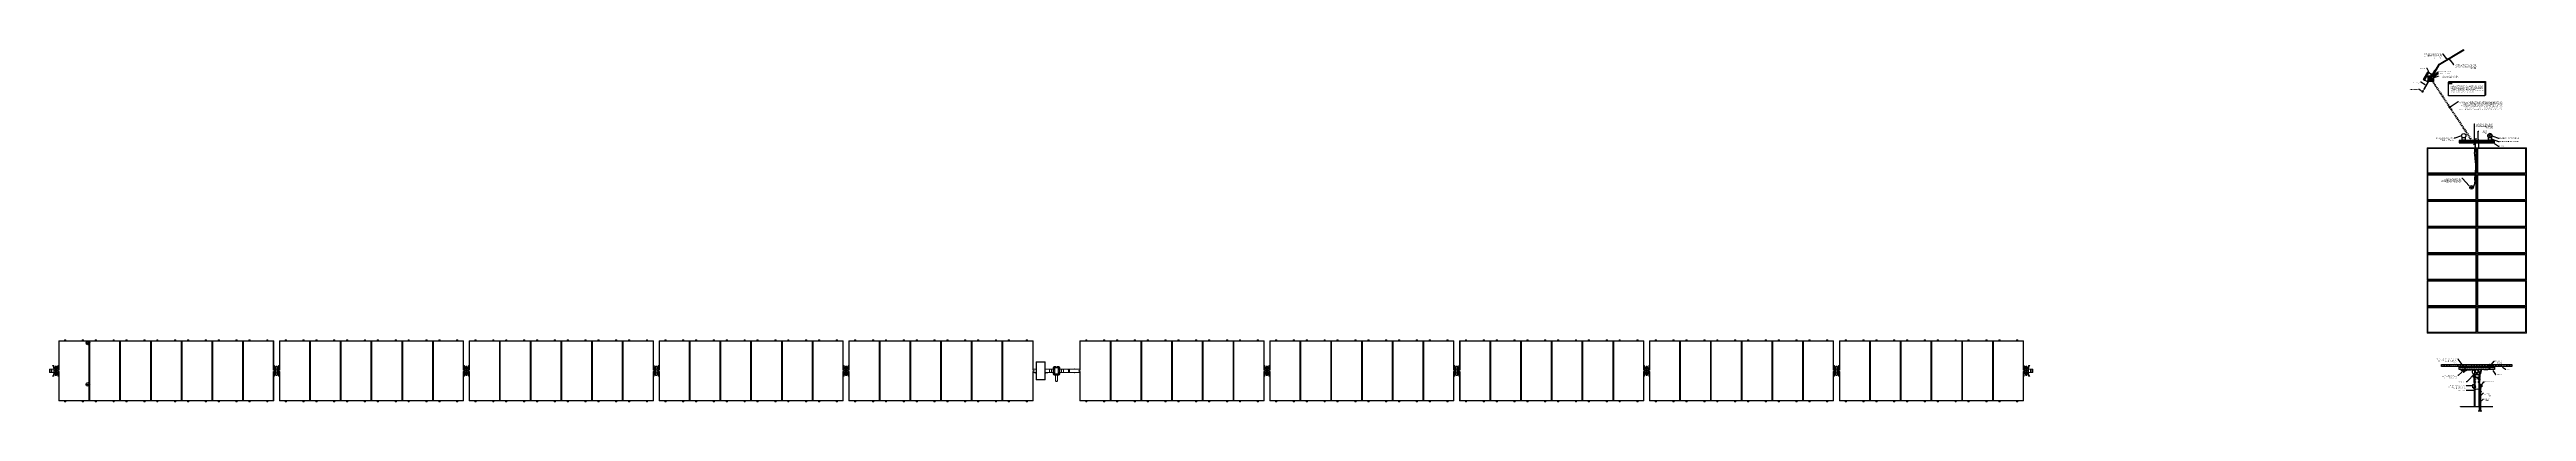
# Model space of a CAD drawing. Header units: feet. Extents: x -4 to 646, y -12 to 598.
# Drawn here: x 325.9 to 645.8, y 551.5 to 598.3 of the extents above.
import ezdxf
from ezdxf import colors
from ezdxf.entities.mleader import LeaderData, LeaderLine
from ezdxf.math import Vec2, Vec3

# ---------------------------------------------------------------- set-up
doc = ezdxf.new("R2010")
doc.units = ezdxf.units.FT
doc.header["$MEASUREMENT"] = 0
doc.linetypes.add('HIDDEN2', pattern=[0.1875, 0.125, -0.0625])
for name, color, linetype in [('E-ANNO-NOTE', 3, 'Continuous'), ('E-CABL-120V', 1, '120V_BRANCH'), ('E-CABL-CAT5', 120, 'CAT5_CABLE'), ('E-CABL-INST-MET', 94, 'CAT5_CABLE'), ('E-DETAIL-THIN', 87, 'Continuous'), ('E-DETL', 7, 'Continuous'), ('E-TEXT', 7, 'Continuous'), ('G-ANNO-TEXT', 1, 'Continuous'), ('PDF2_x-model-project-components-MET$CABLE-GRIPS', 7, 'Continuous'), ('PDF2_x-model-project-components-MET$E-EQPM', 7, 'Continuous'), ('PDF2_x-model-project-components-MET$Enclosure$Exteriopr$Views', 7, 'Continuous'), ('PDF2_x-model-project-components-MET$Enclosure$Section$Views', 7, 'Continuous'), ('PDF2_x-model-project-components-MET$Enclosure-Elevation$Text', 7, 'Continuous')]:
    doc.layers.add(name, color=color, linetype=linetype)
doc.layers.add('PDF2_0', color=7, linetype='Continuous', true_color=0x767676)
doc.styles.add('NEI-A', font='arial.ttf')
doc.styles.get("Standard").update_dxf_attribs({"font": 'arial.ttf'})
doc.linetypes.add('120V_BRANCH', pattern='A,1,-0.2,["120V",Standard,S=0.1,R=0,X=-0.1,Y=-0.05],-0.3', length=1.5)
doc.linetypes.add('CAT5_CABLE', pattern='A,1,-0.12,["CAT5",Standard,S=0.1,R=0,X=-0.08,Y=-0.05],-0.3', length=1.42)

# ---------------------------------------------------------------- blocks, each defined once
blk = doc.blocks.new('Equipment Callout Arrowhead .75')
at = {"color": 0}
blk.add_ellipse((-0.2, 0), major_axis=(0.743, 0), ratio=0.350959, start_param=-0.80282, end_param=3.944413, dxfattribs=at)

msp = doc.modelspace()

# ---------------------------------------------------------------- hatches: boundary and pattern name
at = {"layer": 'E-DETL'}
h = msp.add_hatch(color=252, dxfattribs=at)
h.dxf.hatch_style = 1
h.paths.add_polyline_path([(639.72919, 554.05244), (639.68079, 554.05244), (639.68079, 554.02324), (639.69128, 554.01126), (639.72919, 554.01126)])
h.paths.add_polyline_path([(639.83395, 554.05244), (639.72919, 554.05244), (639.72919, 554.01126), (639.83395, 554.01126)])
h.paths.add_polyline_path([(639.91604, 554.0734), (639.90481, 554.08388), (639.83395, 554.08388), (639.83395, 554.05244), (639.83395, 554.01126), (639.83395, 553.97981), (639.88533, 553.97981), (639.83395, 553.93564), (639.83395, 553.89745), (639.89357, 553.96409), (639.9078, 553.98355), (639.91345, 554.006), (639.91305, 554.01575), (639.89507, 554.015), (639.88383, 554.00602), (639.85086, 554.00826), (639.87184, 554.02848), (639.86359, 554.05067), (639.84546, 554.05103), (639.84562, 554.05917), (639.88383, 554.05843), (639.89912, 554.04912), (639.90705, 554.04345), (639.91829, 554.05917)])
h = msp.add_hatch(color=252, dxfattribs=at)
h.dxf.hatch_style = 1
h.paths.add_polyline_path([(639.72919, 552.73765), (639.68079, 552.73765), (639.68079, 552.70845), (639.69128, 552.69647), (639.72919, 552.69647)])
h.paths.add_polyline_path([(639.83395, 552.73765), (639.72919, 552.73765), (639.72919, 552.69647), (639.83395, 552.69647)])
h.paths.add_polyline_path([(639.91604, 552.75862), (639.90481, 552.7691), (639.83395, 552.7691), (639.83395, 552.73765), (639.83395, 552.69647), (639.83395, 552.66503), (639.88533, 552.66503), (639.83395, 552.62085), (639.83395, 552.58267), (639.89357, 552.6493), (639.9078, 552.66877), (639.91345, 552.69122), (639.91305, 552.70097), (639.89507, 552.70022), (639.88383, 552.69123), (639.85086, 552.69348), (639.87184, 552.71369), (639.86359, 552.73589), (639.84546, 552.73625), (639.84562, 552.74439), (639.88383, 552.74364), (639.89912, 552.73434), (639.90705, 552.72867), (639.91829, 552.74439)])
at = {"layer": 'E-TEXT'}
h = msp.add_hatch(color=252, dxfattribs=at)
h.dxf.hatch_style = 1
h.paths.add_polyline_path([(640.49848, 594.11982), (635.77506, 594.11982), (635.77506, 594.05203), (640.42097, 594.05203), (640.42097, 592.34667), (640.49848, 592.34667)])
h = msp.add_hatch(dxfattribs=at)
h.set_pattern_fill('ANSI33', color=252, scale=2)
h.set_pattern_definition([(45, (17.81814, 28.44385), (-0.3535534, 0.3535534), []), (45, (18.1717, 28.44385), (-0.3535534, 0.3535534), [0.25, -0.125])])
edge = h.paths.add_edge_path()
edge.add_line((639.3226, 557.51916), (634.81522, 557.51916))
edge.add_line((634.81522, 557.51916), (634.81522, 557.27979))
edge.add_line((634.81522, 557.27979), (636.36362, 557.27979))
edge.add_line((636.36362, 557.27979), (636.36361, 557.2821))
edge.add_line((636.36361, 557.2821), (636.16157, 557.28264))
edge.add_line((636.16157, 557.28264), (636.16157, 557.32568))
edge.add_line((636.16157, 557.32568), (636.38719, 557.44174))
edge.add_line((636.38719, 557.44174), (636.43253, 557.44159))
edge.add_arc((636.50602, 557.46051), 0.07589, -14.8129333, 194.4355421, ccw=False)
edge.add_line((636.57938, 557.44111), (636.62616, 557.44095))
edge.add_line((636.62616, 557.44095), (636.85225, 557.32684))
edge.add_line((636.85225, 557.32684), (636.85225, 557.27979))
edge.add_line((636.85225, 557.27979), (639.3226, 557.27979))
edge.add_line((639.3226, 557.27979), (639.3226, 557.51916))
h = msp.add_hatch(dxfattribs=at)
h.set_pattern_fill('ANSI33', color=252, scale=2)
h.set_pattern_definition([(45, (22.372, 28.44385), (-0.3535534, 0.3535534), []), (45, (22.72553, 28.44385), (-0.3535534, 0.3535534), [0.25, -0.125])])
edge = h.paths.add_edge_path()
edge.add_line((643.87645, 557.51916), (639.36907, 557.51916))
edge.add_line((639.36907, 557.51916), (639.36907, 557.27979))
edge.add_line((639.36907, 557.27979), (640.91747, 557.27979))
edge.add_line((640.91747, 557.27979), (640.91745, 557.2821))
edge.add_line((640.91745, 557.2821), (640.71541, 557.28264))
edge.add_line((640.71541, 557.28264), (640.71541, 557.32568))
edge.add_line((640.71541, 557.32568), (640.94103, 557.44174))
edge.add_line((640.94103, 557.44174), (640.98637, 557.44159))
edge.add_arc((641.05986, 557.46051), 0.07589, -14.8129333, 194.4355421, ccw=False)
edge.add_line((641.13323, 557.44111), (641.18001, 557.44095))
edge.add_line((641.18001, 557.44095), (641.4061, 557.32684))
edge.add_line((641.4061, 557.32684), (641.4061, 557.27979))
edge.add_line((641.4061, 557.27979), (643.87645, 557.27979))
edge.add_line((643.87645, 557.27979), (643.87645, 557.51916))

# ---------------------------------------------------------------- linework, layer by layer
at = {"linetype": 'Continuous', "lineweight": 15}
for p, q in [((632.95089, 585.56764), (632.95089, 582.18838)), ((645.78539, 585.56764), (632.95089, 585.56764)), ((639.14624, 586.64383), (639.14793, 586.64441)), ((639.14624, 586.64383), (639.14838, 586.63762)), ((639.14921, 586.68495), (639.14685, 586.67882)), ((639.14685, 586.67882), (639.14852, 586.67818)), ((639.15007, 586.6382), (639.14793, 586.64441)), ((639.14838, 586.63762), (639.15007, 586.6382)), ((639.14852, 586.67818), (639.15088, 586.68431)), ((639.58901, 586.52357), (639.14914, 586.52357)), ((639.14921, 586.68495), (639.15088, 586.68431)), ((639.14996, 586.61173), (639.14996, 586.59657)), ((639.14996, 586.54653), (639.14996, 586.54044)), ((639.15412, 586.54044), (639.15006, 586.54044)), ((639.15084, 586.71343), (639.15084, 586.69375)), ((639.58731, 586.71343), (639.15084, 586.71343)), ((639.15084, 586.69375), (639.15262, 586.69375)), ((639.15084, 586.5306), (639.15084, 586.52732)), ((639.15084, 586.5306), (639.15262, 586.5306)), ((639.15084, 586.52732), (639.58731, 586.52732)), ((639.15087, 586.61578), (639.15265, 586.61559)), ((639.15185, 586.55028), (639.15185, 586.61173)), ((639.15185, 586.55028), (639.15412, 586.55028)), ((639.5856, 586.51452), (639.15254, 586.51452)), ((639.15262, 586.70031), (639.15412, 586.70031)), ((639.15262, 586.69375), (639.15262, 586.70031)), ((639.15412, 586.64188), (639.15269, 586.64604)), ((639.15322, 586.67638), (639.15412, 586.67874)), ((639.15412, 586.54044), (639.15412, 586.70031)), ((639.1591, 586.72169), (639.57904, 586.72169)), ((639.16074, 586.51452), (639.16074, 586.50094)), ((639.16074, 586.18689), (639.16074, 586.13805)), ((639.16074, 586.0873), (639.16074, 585.94207)), ((639.27256, 586.72169), (639.27256, 586.7219)), ((639.36814, 582.18838), (639.36814, 585.56764)), ((639.5774, 586.50094), (639.5774, 586.51452)), ((639.5774, 586.13805), (639.5774, 586.18689)), ((639.5774, 585.94207), (639.5774, 586.0873)), ((639.58402, 586.70031), (639.58552, 586.70031)), ((639.58402, 586.70031), (639.58402, 586.54044)), ((639.58493, 586.67638), (639.58402, 586.67874)), ((639.58402, 586.64188), (639.58546, 586.64604)), ((639.58402, 586.55028), (639.5863, 586.55028)), ((639.58809, 586.54044), (639.58402, 586.54044)), ((639.58727, 586.61578), (639.58549, 586.61559)), ((639.58552, 586.69375), (639.58552, 586.70031)), ((639.58731, 586.69375), (639.58552, 586.69375)), ((639.58552, 586.5306), (639.58731, 586.5306)), ((639.5863, 586.55028), (639.5863, 586.61173)), ((639.58894, 586.68495), (639.58727, 586.68431)), ((639.58962, 586.67818), (639.58727, 586.68431)), ((639.58731, 586.69375), (639.58731, 586.71343)), ((639.58731, 586.52732), (639.58731, 586.5306)), ((639.58807, 586.6382), (639.59021, 586.64441)), ((639.58976, 586.63762), (639.58807, 586.6382)), ((639.58818, 586.59646), (639.58818, 586.61173)), ((639.58818, 586.54044), (639.58818, 586.54656)), ((639.59129, 586.67882), (639.58894, 586.68495)), ((639.59129, 586.67882), (639.58962, 586.67818)), ((639.58976, 586.63762), (639.5919, 586.64383)), ((639.5919, 586.64383), (639.59021, 586.64441)), ((645.78539, 585.56764), (645.78539, 582.18838)), ((639.25331, 585.45281), (633.06571, 585.45281)), ((633.06571, 585.45281), (633.06571, 582.30321)), ((633.06571, 582.30321), (639.25331, 582.30321)), ((639.25331, 582.30321), (639.25331, 585.45281)), ((639.48297, 585.45281), (645.67056, 585.45281)), ((639.48297, 582.30321), (639.48297, 585.45281)), ((645.67056, 582.30321), (639.48297, 582.30321)), ((645.67056, 585.45281), (645.67056, 582.30321)), ((632.95089, 582.18838), (645.78539, 582.18838)), ((632.95089, 582.13588), (632.95089, 578.75662)), ((645.78539, 582.13588), (632.95089, 582.13588)), ((639.25331, 582.02106), (633.06571, 582.02106)), ((633.06571, 582.02106), (633.06571, 578.87145)), ((639.25331, 578.87145), (639.25331, 582.02106)), ((639.36814, 578.75662), (639.36814, 582.13588)), ((639.48297, 582.02106), (645.67056, 582.02106)), ((639.48297, 578.87145), (639.48297, 582.02106)), ((645.67056, 582.02106), (645.67056, 578.87145)), ((645.78539, 582.13588), (645.78539, 578.75662)), ((632.95089, 578.75662), (645.78539, 578.75662)), ((632.95089, 578.70413), (632.95089, 575.32486)), ((645.78539, 578.70413), (632.95089, 578.70413)), ((633.06571, 578.87145), (639.25331, 578.87145)), ((639.25331, 578.5893), (633.06571, 578.5893)), ((633.06571, 578.5893), (633.06571, 575.43969)), ((639.25331, 575.43969), (639.25331, 578.5893)), ((639.36814, 575.32486), (639.36814, 578.70413)), ((645.67056, 578.87145), (639.48297, 578.87145)), ((639.48297, 578.5893), (645.67056, 578.5893)), ((639.48297, 575.43969), (639.48297, 578.5893)), ((645.67056, 578.5893), (645.67056, 575.43969)), ((645.78539, 578.70413), (645.78539, 575.32486)), ((632.95089, 575.32486), (645.78539, 575.32486)), ((632.95089, 575.27237), (632.95089, 571.8931)), ((645.78539, 575.27237), (632.95089, 575.27237)), ((633.06571, 575.43969), (639.25331, 575.43969)), ((639.25331, 575.15754), (633.06571, 575.15754)), ((633.06571, 575.15754), (633.06571, 572.00793)), ((639.25331, 572.00793), (639.25331, 575.15754)), ((639.36814, 571.8931), (639.36814, 575.27237)), ((645.67056, 575.43969), (639.48297, 575.43969)), ((639.48297, 575.15754), (645.67056, 575.15754)), ((639.48297, 572.00793), (639.48297, 575.15754)), ((645.67056, 575.15754), (645.67056, 572.00793)), ((645.78539, 575.27237), (645.78539, 571.8931)), ((632.95089, 571.8931), (645.78539, 571.8931)), ((632.95089, 571.84061), (632.95089, 568.46135)), ((645.78539, 571.84061), (632.95089, 571.84061)), ((633.06571, 572.00793), (639.25331, 572.00793)), ((639.25331, 571.72578), (633.06571, 571.72578)), ((633.06571, 571.72578), (633.06571, 568.57617)), ((639.25331, 568.57617), (639.25331, 571.72578)), ((639.36814, 568.46135), (639.36814, 571.84061)), ((645.67056, 572.00793), (639.48297, 572.00793)), ((639.48297, 571.72578), (645.67056, 571.72578)), ((639.48297, 568.57617), (639.48297, 571.72578)), ((645.67056, 571.72578), (645.67056, 568.57617)), ((645.78539, 571.84061), (645.78539, 568.46135)), ((632.95089, 568.46135), (645.78539, 568.46135)), ((632.95089, 568.40885), (632.95089, 565.02959)), ((645.78539, 568.40885), (632.95089, 568.40885)), ((633.06571, 568.57617), (639.25331, 568.57617)), ((639.25331, 568.29402), (633.06571, 568.29402)), ((633.06571, 568.29402), (633.06571, 565.14442)), ((639.25331, 565.14442), (639.25331, 568.29402)), ((639.36814, 565.02959), (639.36814, 568.40885)), ((645.67056, 568.57617), (639.48297, 568.57617)), ((639.48297, 568.29402), (645.67056, 568.29402)), ((639.48297, 565.14442), (639.48297, 568.29402)), ((645.67056, 568.29402), (645.67056, 565.14442)), ((645.78539, 568.40885), (645.78539, 565.02959)), ((632.95089, 565.02959), (645.78539, 565.02959)), ((632.95089, 564.97709), (632.95089, 561.59783)), ((645.78539, 564.97709), (632.95089, 564.97709)), ((633.06571, 565.14442), (639.25331, 565.14442)), ((639.25331, 564.86227), (633.06571, 564.86227)), ((633.06571, 564.86227), (633.06571, 561.71266)), ((639.25331, 561.71266), (639.25331, 564.86227)), ((639.36814, 561.59783), (639.36814, 564.97709)), ((645.67056, 565.14442), (639.48297, 565.14442)), ((639.48297, 564.86227), (645.67056, 564.86227)), ((639.48297, 561.71266), (639.48297, 564.86227)), ((645.67056, 564.86227), (645.67056, 561.71266)), ((645.78539, 564.97709), (645.78539, 561.59783)), ((632.95089, 561.59783), (645.78539, 561.59783)), ((633.06571, 561.71266), (639.25331, 561.71266)), ((645.67056, 561.71266), (639.48297, 561.71266))]:
    msp.add_line(p, q, dxfattribs=at)
at = {"color": 7, "linetype": 'Continuous', "lineweight": 15}
for p, q in [((327.0582, 560.60732), (327.79503, 560.60732)), ((327.0582, 556.76239), (327.0582, 560.60732)), ((330.94906, 560.56139), (327.10413, 560.56139)), ((327.10413, 560.56139), (327.10413, 556.80832)), ((327.79503, 560.5828), (327.79503, 560.69219)), ((327.79503, 560.69219), (327.79602, 560.69219)), ((327.79503, 560.63801), (327.96169, 560.63801)), ((327.79503, 560.63366), (327.96169, 560.63366)), ((327.79503, 560.5828), (327.79602, 560.5828)), ((327.79602, 560.70777), (327.96169, 560.70777)), ((327.79602, 560.68409), (327.79602, 560.70777)), ((327.79602, 560.70252), (327.96169, 560.70252)), ((327.79602, 560.68645), (327.96169, 560.68645)), ((327.96169, 560.68409), (327.79602, 560.68409)), ((327.96169, 560.62412), (327.79602, 560.62412)), ((327.79602, 560.56518), (327.79602, 560.62412)), ((327.96169, 560.62084), (327.79602, 560.62084)), ((327.96169, 560.59131), (327.79602, 560.59131)), ((327.96169, 560.5667), (327.79602, 560.5667)), ((327.96169, 560.56531), (327.79602, 560.56531)), ((327.96169, 560.56518), (327.79602, 560.56518)), ((327.79635, 560.70777), (327.79635, 560.72014)), ((327.79635, 560.72014), (327.96038, 560.72014)), ((327.82859, 560.70777), (327.82859, 560.72014)), ((327.92813, 560.70777), (327.92813, 560.72014)), ((327.96038, 560.72014), (327.96038, 560.70777)), ((327.96169, 560.56518), (327.96169, 560.70777)), ((327.96169, 560.60732), (330.09149, 560.60732)), ((330.09149, 560.5828), (330.09149, 560.69219)), ((330.09149, 560.69219), (330.09248, 560.69219)), ((330.09149, 560.63801), (330.25815, 560.63801)), ((330.09149, 560.63366), (330.25815, 560.63366)), ((330.09149, 560.5828), (330.09248, 560.5828)), ((330.09248, 560.70777), (330.25815, 560.70777)), ((330.09248, 560.68409), (330.09248, 560.70777)), ((330.09248, 560.70252), (330.25815, 560.70252)), ((330.09248, 560.68645), (330.25815, 560.68645)), ((330.25815, 560.68409), (330.09248, 560.68409)), ((330.25815, 560.62412), (330.09248, 560.62412)), ((330.09248, 560.56518), (330.09248, 560.62412)), ((330.25815, 560.62084), (330.09248, 560.62084)), ((330.25815, 560.59131), (330.09248, 560.59131)), ((330.25815, 560.5667), (330.09248, 560.5667)), ((330.25815, 560.56531), (330.09248, 560.56531)), ((330.25815, 560.56518), (330.09248, 560.56518)), ((330.0928, 560.70777), (330.0928, 560.72014)), ((330.0928, 560.72014), (330.25684, 560.72014)), ((330.12505, 560.70777), (330.12505, 560.72014)), ((330.22459, 560.70777), (330.22459, 560.72014)), ((330.25684, 560.72014), (330.25684, 560.70777)), ((330.25815, 560.56518), (330.25815, 560.70777)), ((330.25815, 560.60732), (330.99499, 560.60732)), ((330.94906, 552.86336), (330.94906, 560.56139)), ((330.99499, 560.60732), (330.99499, 552.81743)), ((331.02779, 560.60732), (331.76463, 560.60732)), ((331.02779, 552.81743), (331.02779, 560.60732)), ((334.91865, 560.56139), (331.07372, 560.56139)), ((331.07372, 560.56139), (331.07372, 552.86336)), ((331.76463, 560.5828), (331.76463, 560.69219)), ((331.76463, 560.69219), (331.76561, 560.69219)), ((331.76463, 560.63801), (331.93128, 560.63801)), ((331.76463, 560.63366), (331.93128, 560.63366)), ((331.76463, 560.5828), (331.76561, 560.5828)), ((331.76561, 560.68409), (331.76561, 560.70777)), ((331.76561, 560.70777), (331.93128, 560.70777)), ((331.76561, 560.70252), (331.93128, 560.70252)), ((331.76561, 560.68645), (331.93128, 560.68645)), ((331.93128, 560.68409), (331.76561, 560.68409)), ((331.93128, 560.62412), (331.76561, 560.62412)), ((331.76561, 560.56518), (331.76561, 560.62412)), ((331.93128, 560.62084), (331.76561, 560.62084)), ((331.93128, 560.59131), (331.76561, 560.59131)), ((331.93128, 560.5667), (331.76561, 560.5667)), ((331.93128, 560.56531), (331.76561, 560.56531)), ((331.93128, 560.56518), (331.76561, 560.56518)), ((331.76594, 560.70777), (331.76594, 560.72014)), ((331.76594, 560.72014), (331.92997, 560.72014)), ((331.79819, 560.70777), (331.79819, 560.72014)), ((331.89772, 560.70777), (331.89772, 560.72014)), ((331.92997, 560.72014), (331.92997, 560.70777)), ((331.93128, 560.56518), (331.93128, 560.70777)), ((331.93128, 560.60732), (334.06109, 560.60732)), ((334.06109, 560.5828), (334.06109, 560.69219)), ((334.06109, 560.69219), (334.06207, 560.69219)), ((334.06109, 560.63801), (334.22774, 560.63801)), ((334.06109, 560.63366), (334.22774, 560.63366)), ((334.06109, 560.5828), (334.06207, 560.5828)), ((334.06207, 560.70777), (334.22774, 560.70777)), ((334.06207, 560.68409), (334.06207, 560.70777)), ((334.06207, 560.70252), (334.22774, 560.70252)), ((334.06207, 560.68645), (334.22774, 560.68645)), ((334.22774, 560.68409), (334.06207, 560.68409)), ((334.22774, 560.62412), (334.06207, 560.62412)), ((334.06207, 560.56518), (334.06207, 560.62412)), ((334.22774, 560.62084), (334.06207, 560.62084)), ((334.22774, 560.59131), (334.06207, 560.59131)), ((334.22774, 560.5667), (334.06207, 560.5667)), ((334.22774, 560.56531), (334.06207, 560.56531)), ((334.22774, 560.56518), (334.06207, 560.56518)), ((334.0624, 560.70777), (334.0624, 560.72014)), ((334.0624, 560.72014), (334.22643, 560.72014)), ((334.09465, 560.70777), (334.09465, 560.72014)), ((334.19418, 560.70777), (334.19418, 560.72014)), ((334.22643, 560.72014), (334.22643, 560.70777)), ((334.22774, 560.56518), (334.22774, 560.70777)), ((334.22774, 560.60732), (334.96458, 560.60732)), ((334.91865, 552.86336), (334.91865, 560.56139)), ((334.96458, 560.60732), (334.96458, 552.81743)), ((334.99739, 560.60732), (335.73422, 560.60732)), ((334.99739, 552.81743), (334.99739, 560.60732)), ((338.88825, 560.56139), (335.04332, 560.56139)), ((335.04332, 560.56139), (335.04332, 552.86336)), ((335.73422, 560.5828), (335.73422, 560.69219)), ((335.73422, 560.69219), (335.73521, 560.69219)), ((335.73422, 560.63801), (335.90088, 560.63801)), ((335.73422, 560.63366), (335.90088, 560.63366)), ((335.73422, 560.5828), (335.73521, 560.5828)), ((335.73521, 560.70777), (335.90088, 560.70777)), ((335.73521, 560.68409), (335.73521, 560.70777)), ((335.73521, 560.70252), (335.90088, 560.70252)), ((335.73521, 560.68645), (335.90088, 560.68645)), ((335.90088, 560.68409), (335.73521, 560.68409)), ((335.90088, 560.62412), (335.73521, 560.62412)), ((335.73521, 560.56518), (335.73521, 560.62412)), ((335.90088, 560.62084), (335.73521, 560.62084)), ((335.90088, 560.59131), (335.73521, 560.59131)), ((335.90088, 560.5667), (335.73521, 560.5667)), ((335.90088, 560.56531), (335.73521, 560.56531)), ((335.90088, 560.56518), (335.73521, 560.56518)), ((335.73553, 560.70777), (335.73553, 560.72014)), ((335.73553, 560.72014), (335.89957, 560.72014)), ((335.76778, 560.70777), (335.76778, 560.72014)), ((335.86732, 560.70777), (335.86732, 560.72014)), ((335.89957, 560.72014), (335.89957, 560.70777)), ((335.90088, 560.56518), (335.90088, 560.70777)), ((335.90088, 560.60732), (338.03068, 560.60732)), ((338.03068, 560.5828), (338.03068, 560.69219)), ((338.03068, 560.69219), (338.03167, 560.69219)), ((338.03068, 560.63801), (338.19734, 560.63801)), ((338.03068, 560.63366), (338.19734, 560.63366)), ((338.03068, 560.5828), (338.03167, 560.5828)), ((338.03167, 560.68409), (338.03167, 560.70777)), ((338.03167, 560.70777), (338.19734, 560.70777)), ((338.03167, 560.70252), (338.19734, 560.70252)), ((338.03167, 560.68645), (338.19734, 560.68645)), ((338.19734, 560.68409), (338.03167, 560.68409)), ((338.19734, 560.62412), (338.03167, 560.62412)), ((338.03167, 560.56518), (338.03167, 560.62412)), ((338.19734, 560.62084), (338.03167, 560.62084)), ((338.19734, 560.59131), (338.03167, 560.59131)), ((338.19734, 560.5667), (338.03167, 560.5667)), ((338.19734, 560.56531), (338.03167, 560.56531)), ((338.19734, 560.56518), (338.03167, 560.56518)), ((338.03199, 560.70777), (338.03199, 560.72014)), ((338.03199, 560.72014), (338.19603, 560.72014)), ((338.06424, 560.70777), (338.06424, 560.72014)), ((338.16378, 560.70777), (338.16378, 560.72014)), ((338.19603, 560.72014), (338.19603, 560.70777)), ((338.19734, 560.56518), (338.19734, 560.70777)), ((338.19734, 560.60732), (338.93417, 560.60732)), ((338.88825, 552.86336), (338.88825, 560.56139)), ((338.93417, 560.60732), (338.93417, 552.81743)), ((338.96698, 560.60732), (339.70382, 560.60732)), ((338.96698, 552.81743), (338.96698, 560.60732)), ((342.85784, 560.56139), (339.01291, 560.56139)), ((339.01291, 560.56139), (339.01291, 552.86336)), ((339.70382, 560.5828), (339.70382, 560.69219)), ((339.70382, 560.69219), (339.7048, 560.69219)), ((339.70382, 560.63801), (339.87047, 560.63801)), ((339.70382, 560.63366), (339.87047, 560.63366)), ((339.70382, 560.5828), (339.7048, 560.5828)), ((339.7048, 560.70777), (339.87047, 560.70777)), ((339.7048, 560.68409), (339.7048, 560.70777)), ((339.7048, 560.70252), (339.87047, 560.70252)), ((339.7048, 560.68645), (339.87047, 560.68645)), ((339.87047, 560.68409), (339.7048, 560.68409)), ((339.87047, 560.62412), (339.7048, 560.62412)), ((339.7048, 560.56518), (339.7048, 560.62412)), ((339.87047, 560.62084), (339.7048, 560.62084)), ((339.87047, 560.59131), (339.7048, 560.59131)), ((339.87047, 560.5667), (339.7048, 560.5667)), ((339.87047, 560.56531), (339.7048, 560.56531)), ((339.87047, 560.56518), (339.7048, 560.56518)), ((339.70513, 560.70777), (339.70513, 560.72014)), ((339.70513, 560.72014), (339.86916, 560.72014)), ((339.73738, 560.70777), (339.73738, 560.72014)), ((339.83691, 560.70777), (339.83691, 560.72014)), ((339.86916, 560.72014), (339.86916, 560.70777)), ((339.87047, 560.56518), (339.87047, 560.70777)), ((339.87047, 560.60732), (342.00028, 560.60732)), ((342.00028, 560.5828), (342.00028, 560.69219)), ((342.00028, 560.69219), (342.00126, 560.69219)), ((342.00028, 560.63801), (342.16693, 560.63801)), ((342.00028, 560.63366), (342.16693, 560.63366)), ((342.00028, 560.5828), (342.00126, 560.5828)), ((342.00126, 560.68409), (342.00126, 560.70777)), ((342.00126, 560.70777), (342.16693, 560.70777)), ((342.00126, 560.70252), (342.16693, 560.70252)), ((342.00126, 560.68645), (342.16693, 560.68645)), ((342.16693, 560.68409), (342.00126, 560.68409)), ((342.16693, 560.62412), (342.00126, 560.62412)), ((342.00126, 560.56518), (342.00126, 560.62412)), ((342.16693, 560.62084), (342.00126, 560.62084)), ((342.16693, 560.59131), (342.00126, 560.59131)), ((342.16693, 560.5667), (342.00126, 560.5667)), ((342.16693, 560.56531), (342.00126, 560.56531)), ((342.16693, 560.56518), (342.00126, 560.56518)), ((342.00159, 560.70777), (342.00159, 560.72014)), ((342.00159, 560.72014), (342.16562, 560.72014)), ((342.03384, 560.70777), (342.03384, 560.72014)), ((342.13337, 560.70777), (342.13337, 560.72014)), ((342.16562, 560.72014), (342.16562, 560.70777)), ((342.16693, 560.56518), (342.16693, 560.70777)), ((342.16693, 560.60732), (342.90377, 560.60732)), ((342.85784, 552.86336), (342.85784, 560.56139)), ((342.90377, 560.60732), (342.90377, 552.81743)), ((342.93658, 560.60732), (343.67341, 560.60732)), ((342.93658, 552.81743), (342.93658, 560.60732)), ((346.82743, 560.56139), (342.9825, 560.56139)), ((342.9825, 560.56139), (342.9825, 552.86336)), ((343.67341, 560.5828), (343.67341, 560.69219)), ((343.67341, 560.69219), (343.6744, 560.69219)), ((343.67341, 560.63801), (343.84007, 560.63801)), ((343.67341, 560.63366), (343.84007, 560.63366)), ((343.67341, 560.5828), (343.6744, 560.5828)), ((343.6744, 560.70777), (343.84007, 560.70777)), ((343.6744, 560.68409), (343.6744, 560.70777)), ((343.6744, 560.70252), (343.84007, 560.70252)), ((343.6744, 560.68645), (343.84007, 560.68645)), ((343.84007, 560.68409), (343.6744, 560.68409)), ((343.84007, 560.62412), (343.6744, 560.62412)), ((343.6744, 560.56518), (343.6744, 560.62412)), ((343.84007, 560.62084), (343.6744, 560.62084)), ((343.84007, 560.59131), (343.6744, 560.59131)), ((343.84007, 560.5667), (343.6744, 560.5667)), ((343.84007, 560.56531), (343.6744, 560.56531)), ((343.84007, 560.56518), (343.6744, 560.56518)), ((343.67472, 560.70777), (343.67472, 560.72014)), ((343.67472, 560.72014), (343.83876, 560.72014)), ((343.70697, 560.70777), (343.70697, 560.72014)), ((343.80651, 560.70777), (343.80651, 560.72014)), ((343.83876, 560.72014), (343.83876, 560.70777)), ((343.84007, 560.56518), (343.84007, 560.70777)), ((343.84007, 560.60732), (345.96987, 560.60732)), ((345.96987, 560.5828), (345.96987, 560.69219)), ((345.96987, 560.69219), (345.97085, 560.69219)), ((345.96987, 560.63801), (346.13653, 560.63801)), ((345.96987, 560.63366), (346.13653, 560.63366)), ((345.96987, 560.5828), (345.97085, 560.5828)), ((345.97085, 560.68409), (345.97085, 560.70777)), ((345.97085, 560.70777), (346.13653, 560.70777)), ((345.97085, 560.70252), (346.13653, 560.70252)), ((345.97085, 560.68645), (346.13653, 560.68645)), ((346.13653, 560.68409), (345.97085, 560.68409)), ((346.13653, 560.62412), (345.97085, 560.62412)), ((345.97085, 560.56518), (345.97085, 560.62412)), ((346.13653, 560.62084), (345.97085, 560.62084)), ((346.13653, 560.59131), (345.97085, 560.59131)), ((346.13653, 560.5667), (345.97085, 560.5667)), ((346.13653, 560.56531), (345.97085, 560.56531)), ((346.13653, 560.56518), (345.97085, 560.56518)), ((345.97118, 560.70777), (345.97118, 560.72014)), ((345.97118, 560.72014), (346.13522, 560.72014)), ((346.00343, 560.70777), (346.00343, 560.72014)), ((346.10297, 560.70777), (346.10297, 560.72014)), ((346.13522, 560.72014), (346.13522, 560.70777)), ((346.13653, 560.56518), (346.13653, 560.70777)), ((346.13653, 560.60732), (346.87336, 560.60732)), ((346.82743, 552.86336), (346.82743, 560.56139)), ((346.87336, 560.60732), (346.87336, 552.81743)), ((346.90617, 560.60732), (347.64301, 560.60732)), ((346.90617, 552.81743), (346.90617, 560.60732)), ((350.79703, 560.56139), (346.9521, 560.56139)), ((346.9521, 560.56139), (346.9521, 552.86336)), ((347.64301, 560.5828), (347.64301, 560.69219)), ((347.64301, 560.69219), (347.64399, 560.69219)), ((347.64301, 560.63801), (347.80966, 560.63801)), ((347.64301, 560.63366), (347.80966, 560.63366)), ((347.64301, 560.5828), (347.64399, 560.5828)), ((347.64399, 560.70777), (347.80966, 560.70777)), ((347.64399, 560.68409), (347.64399, 560.70777)), ((347.64399, 560.70252), (347.80966, 560.70252)), ((347.64399, 560.68645), (347.80966, 560.68645)), ((347.80966, 560.68409), (347.64399, 560.68409)), ((347.80966, 560.62412), (347.64399, 560.62412)), ((347.64399, 560.56518), (347.64399, 560.62412)), ((347.80966, 560.62084), (347.64399, 560.62084)), ((347.80966, 560.59131), (347.64399, 560.59131)), ((347.80966, 560.5667), (347.64399, 560.5667)), ((347.80966, 560.56531), (347.64399, 560.56531)), ((347.80966, 560.56518), (347.64399, 560.56518)), ((347.64432, 560.70777), (347.64432, 560.72014)), ((347.64432, 560.72014), (347.80835, 560.72014)), ((347.67657, 560.70777), (347.67657, 560.72014)), ((347.7761, 560.70777), (347.7761, 560.72014)), ((347.80835, 560.72014), (347.80835, 560.70777)), ((347.80966, 560.56518), (347.80966, 560.70777)), ((347.80966, 560.60732), (349.93946, 560.60732)), ((349.93946, 560.5828), (349.93946, 560.69219)), ((349.93946, 560.69219), (349.94045, 560.69219)), ((349.93946, 560.63801), (350.10612, 560.63801)), ((349.93946, 560.63366), (350.10612, 560.63366)), ((349.93946, 560.5828), (349.94045, 560.5828)), ((349.94045, 560.68409), (349.94045, 560.70777)), ((349.94045, 560.70777), (350.10612, 560.70777)), ((349.94045, 560.70252), (350.10612, 560.70252)), ((349.94045, 560.68645), (350.10612, 560.68645)), ((350.10612, 560.68409), (349.94045, 560.68409)), ((350.10612, 560.62412), (349.94045, 560.62412)), ((349.94045, 560.56518), (349.94045, 560.62412)), ((350.10612, 560.62084), (349.94045, 560.62084)), ((350.10612, 560.59131), (349.94045, 560.59131)), ((350.10612, 560.5667), (349.94045, 560.5667)), ((350.10612, 560.56531), (349.94045, 560.56531)), ((350.10612, 560.56518), (349.94045, 560.56518)), ((349.94078, 560.70777), (349.94078, 560.72014)), ((349.94078, 560.72014), (350.10481, 560.72014)), ((349.97303, 560.70777), (349.97303, 560.72014)), ((350.07256, 560.70777), (350.07256, 560.72014)), ((350.10481, 560.72014), (350.10481, 560.70777)), ((350.10612, 560.56518), (350.10612, 560.70777)), ((350.10612, 560.60732), (350.84296, 560.60732)), ((350.79703, 552.86336), (350.79703, 560.56139)), ((350.84296, 560.60732), (350.84296, 552.81743)), ((350.87576, 560.60732), (351.6126, 560.60732)), ((350.87576, 552.81743), (350.87576, 560.60732)), ((354.76662, 560.56139), (350.92169, 560.56139)), ((350.92169, 560.56139), (350.92169, 552.86336)), ((351.6126, 560.5828), (351.6126, 560.69219)), ((351.6126, 560.69219), (351.61358, 560.69219)), ((351.6126, 560.63801), (351.77926, 560.63801)), ((351.6126, 560.63366), (351.77926, 560.63366)), ((351.6126, 560.5828), (351.61358, 560.5828)), ((351.61358, 560.68409), (351.61358, 560.70777)), ((351.61358, 560.70777), (351.77926, 560.70777)), ((351.61358, 560.70252), (351.77926, 560.70252)), ((351.61358, 560.68645), (351.77926, 560.68645)), ((351.77926, 560.68409), (351.61358, 560.68409)), ((351.77926, 560.62412), (351.61358, 560.62412)), ((351.61358, 560.56518), (351.61358, 560.62412)), ((351.77926, 560.62084), (351.61358, 560.62084)), ((351.77926, 560.59131), (351.61358, 560.59131)), ((351.77926, 560.5667), (351.61358, 560.5667)), ((351.77926, 560.56531), (351.61358, 560.56531)), ((351.77926, 560.56518), (351.61358, 560.56518)), ((351.61391, 560.70777), (351.61391, 560.72014)), ((351.61391, 560.72014), (351.77794, 560.72014)), ((351.64616, 560.70777), (351.64616, 560.72014)), ((351.7457, 560.70777), (351.7457, 560.72014)), ((351.77794, 560.72014), (351.77794, 560.70777)), ((351.77926, 560.56518), (351.77926, 560.70777)), ((351.77926, 560.60732), (353.90906, 560.60732)), ((353.90906, 560.5828), (353.90906, 560.69219)), ((353.90906, 560.69219), (353.91004, 560.69219)), ((353.90906, 560.63801), (354.07572, 560.63801)), ((353.90906, 560.63366), (354.07572, 560.63366)), ((353.90906, 560.5828), (353.91004, 560.5828)), ((353.91004, 560.70777), (354.07572, 560.70777)), ((353.91004, 560.68409), (353.91004, 560.70777)), ((353.91004, 560.70252), (354.07572, 560.70252)), ((353.91004, 560.68645), (354.07572, 560.68645)), ((354.07572, 560.68409), (353.91004, 560.68409)), ((354.07572, 560.62412), (353.91004, 560.62412)), ((353.91004, 560.56518), (353.91004, 560.62412)), ((354.07572, 560.62084), (353.91004, 560.62084)), ((354.07572, 560.59131), (353.91004, 560.59131)), ((354.07572, 560.5667), (353.91004, 560.5667)), ((354.07572, 560.56531), (353.91004, 560.56531)), ((354.07572, 560.56518), (353.91004, 560.56518)), ((353.91037, 560.70777), (353.91037, 560.72014)), ((353.91037, 560.72014), (354.0744, 560.72014)), ((353.94262, 560.70777), (353.94262, 560.72014)), ((354.04216, 560.70777), (354.04216, 560.72014)), ((354.0744, 560.72014), (354.0744, 560.70777)), ((354.07572, 560.56518), (354.07572, 560.70777)), ((354.07572, 560.60732), (354.81255, 560.60732)), ((354.76662, 556.80832), (354.76662, 560.56139)), ((354.81255, 560.60732), (354.81255, 556.76239)), ((355.54857, 560.60732), (356.2854, 560.60732)), ((355.54857, 556.76239), (355.54857, 560.60732)), ((359.43943, 560.56139), (355.5945, 560.56139)), ((355.5945, 560.56139), (355.5945, 556.80832)), ((356.2854, 560.5828), (356.2854, 560.69219)), ((356.2854, 560.69219), (356.28639, 560.69219)), ((356.2854, 560.63801), (356.45206, 560.63801)), ((356.2854, 560.63366), (356.45206, 560.63366)), ((356.2854, 560.5828), (356.28639, 560.5828)), ((356.28639, 560.70777), (356.45206, 560.70777)), ((356.28639, 560.68409), (356.28639, 560.70777)), ((356.28639, 560.70252), (356.45206, 560.70252)), ((356.28639, 560.68645), (356.45206, 560.68645)), ((356.45206, 560.68409), (356.28639, 560.68409)), ((356.45206, 560.62412), (356.28639, 560.62412)), ((356.28639, 560.56518), (356.28639, 560.62412)), ((356.45206, 560.62084), (356.28639, 560.62084)), ((356.45206, 560.59131), (356.28639, 560.59131)), ((356.45206, 560.5667), (356.28639, 560.5667)), ((356.45206, 560.56531), (356.28639, 560.56531)), ((356.45206, 560.56518), (356.28639, 560.56518)), ((356.28672, 560.70777), (356.28672, 560.72014)), ((356.28672, 560.72014), (356.45075, 560.72014)), ((356.31896, 560.70777), (356.31896, 560.72014)), ((356.4185, 560.70777), (356.4185, 560.72014)), ((356.45075, 560.72014), (356.45075, 560.70777)), ((356.45206, 560.56518), (356.45206, 560.70777)), ((356.45206, 560.60732), (358.58186, 560.60732)), ((358.58186, 560.5828), (358.58186, 560.69219)), ((358.58186, 560.69219), (358.58285, 560.69219)), ((358.58186, 560.63801), (358.74852, 560.63801)), ((358.58186, 560.63366), (358.74852, 560.63366)), ((358.58186, 560.5828), (358.58285, 560.5828)), ((358.58285, 560.70777), (358.74852, 560.70777)), ((358.58285, 560.68409), (358.58285, 560.70777)), ((358.58285, 560.70252), (358.74852, 560.70252)), ((358.58285, 560.68645), (358.74852, 560.68645)), ((358.74852, 560.68409), (358.58285, 560.68409)), ((358.74852, 560.62412), (358.58285, 560.62412)), ((358.58285, 560.56518), (358.58285, 560.62412)), ((358.74852, 560.62084), (358.58285, 560.62084)), ((358.74852, 560.59131), (358.58285, 560.59131)), ((358.74852, 560.5667), (358.58285, 560.5667)), ((358.74852, 560.56531), (358.58285, 560.56531)), ((358.74852, 560.56518), (358.58285, 560.56518)), ((358.58317, 560.70777), (358.58317, 560.72014)), ((358.58317, 560.72014), (358.74721, 560.72014)), ((358.61542, 560.70777), (358.61542, 560.72014)), ((358.71496, 560.70777), (358.71496, 560.72014)), ((358.74721, 560.72014), (358.74721, 560.70777)), ((358.74852, 560.56518), (358.74852, 560.70777)), ((358.74852, 560.60732), (359.48536, 560.60732)), ((359.43943, 552.86336), (359.43943, 560.56139)), ((359.48536, 560.60732), (359.48536, 552.81743)), ((359.51816, 560.60732), (360.255, 560.60732)), ((359.51816, 552.81743), (359.51816, 560.60732)), ((363.40902, 560.56139), (359.56409, 560.56139)), ((359.56409, 560.56139), (359.56409, 552.86336)), ((360.255, 560.5828), (360.255, 560.69219)), ((360.255, 560.69219), (360.25598, 560.69219)), ((360.255, 560.63801), (360.42165, 560.63801)), ((360.255, 560.63366), (360.42165, 560.63366)), ((360.255, 560.5828), (360.25598, 560.5828)), ((360.25598, 560.68409), (360.25598, 560.70777)), ((360.25598, 560.70777), (360.42165, 560.70777)), ((360.25598, 560.70252), (360.42165, 560.70252)), ((360.25598, 560.68645), (360.42165, 560.68645)), ((360.42165, 560.68409), (360.25598, 560.68409)), ((360.42165, 560.62412), (360.25598, 560.62412)), ((360.25598, 560.56518), (360.25598, 560.62412)), ((360.42165, 560.62084), (360.25598, 560.62084)), ((360.42165, 560.59131), (360.25598, 560.59131)), ((360.42165, 560.5667), (360.25598, 560.5667)), ((360.42165, 560.56531), (360.25598, 560.56531)), ((360.42165, 560.56518), (360.25598, 560.56518)), ((360.25631, 560.70777), (360.25631, 560.72014)), ((360.25631, 560.72014), (360.42034, 560.72014)), ((360.28856, 560.70777), (360.28856, 560.72014)), ((360.38809, 560.70777), (360.38809, 560.72014)), ((360.42034, 560.72014), (360.42034, 560.70777)), ((360.42165, 560.56518), (360.42165, 560.70777)), ((360.42165, 560.60732), (362.55146, 560.60732)), ((362.55146, 560.5828), (362.55146, 560.69219)), ((362.55146, 560.69219), (362.55244, 560.69219)), ((362.55146, 560.63801), (362.71811, 560.63801)), ((362.55146, 560.63366), (362.71811, 560.63366)), ((362.55146, 560.5828), (362.55244, 560.5828)), ((362.55244, 560.70777), (362.71811, 560.70777)), ((362.55244, 560.68409), (362.55244, 560.70777)), ((362.55244, 560.70252), (362.71811, 560.70252)), ((362.55244, 560.68645), (362.71811, 560.68645)), ((362.71811, 560.68409), (362.55244, 560.68409)), ((362.71811, 560.62412), (362.55244, 560.62412)), ((362.55244, 560.56518), (362.55244, 560.62412)), ((362.71811, 560.62084), (362.55244, 560.62084)), ((362.71811, 560.59131), (362.55244, 560.59131)), ((362.71811, 560.5667), (362.55244, 560.5667)), ((362.71811, 560.56531), (362.55244, 560.56531)), ((362.71811, 560.56518), (362.55244, 560.56518)), ((362.55277, 560.70777), (362.55277, 560.72014)), ((362.55277, 560.72014), (362.7168, 560.72014)), ((362.58502, 560.70777), (362.58502, 560.72014)), ((362.68455, 560.70777), (362.68455, 560.72014)), ((362.7168, 560.72014), (362.7168, 560.70777)), ((362.71811, 560.56518), (362.71811, 560.70777)), ((362.71811, 560.60732), (363.45495, 560.60732)), ((363.40902, 552.86336), (363.40902, 560.56139)), ((363.45495, 560.60732), (363.45495, 552.81743)), ((363.48776, 560.60732), (364.22459, 560.60732)), ((363.48776, 552.81743), (363.48776, 560.60732)), ((367.37862, 560.56139), (363.53369, 560.56139)), ((363.53369, 560.56139), (363.53369, 552.86336)), ((364.22459, 560.5828), (364.22459, 560.69219)), ((364.22459, 560.69219), (364.22558, 560.69219)), ((364.22459, 560.63801), (364.39125, 560.63801)), ((364.22459, 560.63366), (364.39125, 560.63366)), ((364.22459, 560.5828), (364.22558, 560.5828)), ((364.22558, 560.70777), (364.39125, 560.70777)), ((364.22558, 560.68409), (364.22558, 560.70777)), ((364.22558, 560.70252), (364.39125, 560.70252)), ((364.22558, 560.68645), (364.39125, 560.68645)), ((364.39125, 560.68409), (364.22558, 560.68409)), ((364.39125, 560.62412), (364.22558, 560.62412)), ((364.22558, 560.56518), (364.22558, 560.62412)), ((364.39125, 560.62084), (364.22558, 560.62084)), ((364.39125, 560.59131), (364.22558, 560.59131)), ((364.39125, 560.5667), (364.22558, 560.5667)), ((364.39125, 560.56531), (364.22558, 560.56531)), ((364.39125, 560.56518), (364.22558, 560.56518)), ((364.2259, 560.70777), (364.2259, 560.72014)), ((364.2259, 560.72014), (364.38994, 560.72014)), ((364.25815, 560.70777), (364.25815, 560.72014)), ((364.35769, 560.70777), (364.35769, 560.72014)), ((364.38994, 560.72014), (364.38994, 560.70777)), ((364.39125, 560.56518), (364.39125, 560.70777)), ((364.39125, 560.60732), (366.52105, 560.60732)), ((366.52105, 560.5828), (366.52105, 560.69219)), ((366.52105, 560.69219), (366.52204, 560.69219)), ((366.52105, 560.63801), (366.68771, 560.63801)), ((366.52105, 560.63366), (366.68771, 560.63366)), ((366.52105, 560.5828), (366.52204, 560.5828)), ((366.52204, 560.68409), (366.52204, 560.70777)), ((366.52204, 560.70777), (366.68771, 560.70777)), ((366.52204, 560.70252), (366.68771, 560.70252)), ((366.52204, 560.68645), (366.68771, 560.68645)), ((366.68771, 560.68409), (366.52204, 560.68409)), ((366.68771, 560.62412), (366.52204, 560.62412)), ((366.52204, 560.56518), (366.52204, 560.62412)), ((366.68771, 560.62084), (366.52204, 560.62084)), ((366.68771, 560.59131), (366.52204, 560.59131)), ((366.68771, 560.5667), (366.52204, 560.5667)), ((366.68771, 560.56531), (366.52204, 560.56531)), ((366.68771, 560.56518), (366.52204, 560.56518)), ((366.52236, 560.70777), (366.52236, 560.72014)), ((366.52236, 560.72014), (366.6864, 560.72014)), ((366.55461, 560.70777), (366.55461, 560.72014)), ((366.65415, 560.70777), (366.65415, 560.72014)), ((366.6864, 560.72014), (366.6864, 560.70777)), ((366.68771, 560.56518), (366.68771, 560.70777)), ((366.68771, 560.60732), (367.42454, 560.60732)), ((367.37862, 552.86336), (367.37862, 560.56139)), ((367.42454, 560.60732), (367.42454, 552.81743)), ((367.45735, 560.60732), (368.19419, 560.60732)), ((367.45735, 552.81743), (367.45735, 560.60732)), ((371.34821, 560.56139), (367.50328, 560.56139)), ((367.50328, 560.56139), (367.50328, 552.86336)), ((368.19419, 560.5828), (368.19419, 560.69219)), ((368.19419, 560.69219), (368.19517, 560.69219)), ((368.19419, 560.63801), (368.36084, 560.63801)), ((368.19419, 560.63366), (368.36084, 560.63366)), ((368.19419, 560.5828), (368.19517, 560.5828)), ((368.19517, 560.70777), (368.36084, 560.70777)), ((368.19517, 560.68409), (368.19517, 560.70777)), ((368.19517, 560.70252), (368.36084, 560.70252)), ((368.19517, 560.68645), (368.36084, 560.68645)), ((368.36084, 560.68409), (368.19517, 560.68409)), ((368.36084, 560.62412), (368.19517, 560.62412)), ((368.19517, 560.56518), (368.19517, 560.62412)), ((368.36084, 560.62084), (368.19517, 560.62084)), ((368.36084, 560.59131), (368.19517, 560.59131)), ((368.36084, 560.5667), (368.19517, 560.5667)), ((368.36084, 560.56531), (368.19517, 560.56531)), ((368.36084, 560.56518), (368.19517, 560.56518)), ((368.1955, 560.70777), (368.1955, 560.72014)), ((368.1955, 560.72014), (368.35953, 560.72014)), ((368.22775, 560.70777), (368.22775, 560.72014)), ((368.32728, 560.70777), (368.32728, 560.72014)), ((368.35953, 560.72014), (368.35953, 560.70777)), ((368.36084, 560.56518), (368.36084, 560.70777)), ((368.36084, 560.60732), (370.49065, 560.60732)), ((370.49065, 560.5828), (370.49065, 560.69219)), ((370.49065, 560.69219), (370.49163, 560.69219)), ((370.49065, 560.63801), (370.6573, 560.63801)), ((370.49065, 560.63366), (370.6573, 560.63366)), ((370.49065, 560.5828), (370.49163, 560.5828)), ((370.49163, 560.68409), (370.49163, 560.70777)), ((370.49163, 560.70777), (370.6573, 560.70777)), ((370.49163, 560.70252), (370.6573, 560.70252)), ((370.49163, 560.68645), (370.6573, 560.68645)), ((370.6573, 560.68409), (370.49163, 560.68409)), ((370.6573, 560.62412), (370.49163, 560.62412)), ((370.49163, 560.56518), (370.49163, 560.62412)), ((370.6573, 560.62084), (370.49163, 560.62084)), ((370.6573, 560.59131), (370.49163, 560.59131)), ((370.6573, 560.5667), (370.49163, 560.5667)), ((370.6573, 560.56531), (370.49163, 560.56531)), ((370.6573, 560.56518), (370.49163, 560.56518)), ((370.49196, 560.70777), (370.49196, 560.72014)), ((370.49196, 560.72014), (370.65599, 560.72014)), ((370.52421, 560.70777), (370.52421, 560.72014)), ((370.62374, 560.70777), (370.62374, 560.72014)), ((370.65599, 560.72014), (370.65599, 560.70777)), ((370.6573, 560.56518), (370.6573, 560.70777)), ((370.6573, 560.60732), (371.39414, 560.60732)), ((371.34821, 552.86336), (371.34821, 560.56139)), ((371.39414, 560.60732), (371.39414, 552.81743)), ((371.42695, 560.60732), (372.16378, 560.60732)), ((371.42695, 552.81743), (371.42695, 560.60732)), ((375.3178, 560.56139), (371.47287, 560.56139)), ((371.47287, 560.56139), (371.47287, 552.86336)), ((372.16378, 560.5828), (372.16378, 560.69219)), ((372.16378, 560.69219), (372.16476, 560.69219)), ((372.16378, 560.63801), (372.33044, 560.63801)), ((372.16378, 560.63366), (372.33044, 560.63366)), ((372.16378, 560.5828), (372.16476, 560.5828)), ((372.16476, 560.70777), (372.33044, 560.70777)), ((372.16476, 560.68409), (372.16476, 560.70777)), ((372.16476, 560.70252), (372.33044, 560.70252)), ((372.16476, 560.68645), (372.33044, 560.68645)), ((372.33044, 560.68409), (372.16476, 560.68409)), ((372.33044, 560.62412), (372.16476, 560.62412)), ((372.16476, 560.56518), (372.16476, 560.62412)), ((372.33044, 560.62084), (372.16476, 560.62084)), ((372.33044, 560.59131), (372.16476, 560.59131)), ((372.33044, 560.5667), (372.16476, 560.5667)), ((372.33044, 560.56531), (372.16476, 560.56531)), ((372.33044, 560.56518), (372.16476, 560.56518)), ((372.16509, 560.70777), (372.16509, 560.72014)), ((372.16509, 560.72014), (372.32913, 560.72014)), ((372.19734, 560.70777), (372.19734, 560.72014)), ((372.29688, 560.70777), (372.29688, 560.72014)), ((372.32913, 560.72014), (372.32913, 560.70777)), ((372.33044, 560.56518), (372.33044, 560.70777)), ((372.33044, 560.60732), (374.46024, 560.60732)), ((374.46024, 560.5828), (374.46024, 560.69219)), ((374.46024, 560.69219), (374.46122, 560.69219)), ((374.46024, 560.63801), (374.6269, 560.63801)), ((374.46024, 560.63366), (374.6269, 560.63366)), ((374.46024, 560.5828), (374.46122, 560.5828)), ((374.46122, 560.68409), (374.46122, 560.70777)), ((374.46122, 560.70777), (374.6269, 560.70777)), ((374.46122, 560.70252), (374.6269, 560.70252)), ((374.46122, 560.68645), (374.6269, 560.68645)), ((374.6269, 560.68409), (374.46122, 560.68409)), ((374.6269, 560.62412), (374.46122, 560.62412)), ((374.46122, 560.56518), (374.46122, 560.62412)), ((374.6269, 560.62084), (374.46122, 560.62084)), ((374.6269, 560.59131), (374.46122, 560.59131)), ((374.6269, 560.5667), (374.46122, 560.5667)), ((374.6269, 560.56531), (374.46122, 560.56531)), ((374.6269, 560.56518), (374.46122, 560.56518)), ((374.46155, 560.70777), (374.46155, 560.72014)), ((374.46155, 560.72014), (374.62559, 560.72014)), ((374.4938, 560.70777), (374.4938, 560.72014)), ((374.59334, 560.70777), (374.59334, 560.72014)), ((374.62559, 560.72014), (374.62559, 560.70777)), ((374.6269, 560.56518), (374.6269, 560.70777)), ((374.6269, 560.60732), (375.36373, 560.60732)), ((375.3178, 552.86336), (375.3178, 560.56139)), ((375.36373, 560.60732), (375.36373, 552.81743)), ((375.39654, 560.60732), (376.13338, 560.60732)), ((375.39654, 552.81743), (375.39654, 560.60732)), ((379.2874, 560.56139), (375.44247, 560.56139)), ((375.44247, 560.56139), (375.44247, 552.86336)), ((376.13338, 560.5828), (376.13338, 560.69219)), ((376.13338, 560.69219), (376.13436, 560.69219)), ((376.13338, 560.63801), (376.30003, 560.63801)), ((376.13338, 560.63366), (376.30003, 560.63366)), ((376.13338, 560.5828), (376.13436, 560.5828)), ((376.13436, 560.68409), (376.13436, 560.70777)), ((376.13436, 560.70777), (376.30003, 560.70777)), ((376.13436, 560.70252), (376.30003, 560.70252)), ((376.13436, 560.68645), (376.30003, 560.68645)), ((376.30003, 560.68409), (376.13436, 560.68409)), ((376.30003, 560.62412), (376.13436, 560.62412)), ((376.13436, 560.56518), (376.13436, 560.62412)), ((376.30003, 560.62084), (376.13436, 560.62084)), ((376.30003, 560.59131), (376.13436, 560.59131)), ((376.30003, 560.5667), (376.13436, 560.5667)), ((376.30003, 560.56531), (376.13436, 560.56531)), ((376.30003, 560.56518), (376.13436, 560.56518)), ((376.13469, 560.70777), (376.13469, 560.72014)), ((376.13469, 560.72014), (376.29872, 560.72014)), ((376.16694, 560.70777), (376.16694, 560.72014)), ((376.26647, 560.70777), (376.26647, 560.72014)), ((376.29872, 560.72014), (376.29872, 560.70777)), ((376.30003, 560.56518), (376.30003, 560.70777)), ((376.30003, 560.60732), (378.42983, 560.60732)), ((378.42983, 560.5828), (378.42983, 560.69219)), ((378.42983, 560.69219), (378.43082, 560.69219)), ((378.42983, 560.63801), (378.59649, 560.63801)), ((378.42983, 560.63366), (378.59649, 560.63366)), ((378.42983, 560.5828), (378.43082, 560.5828)), ((378.43082, 560.70777), (378.59649, 560.70777)), ((378.43082, 560.68409), (378.43082, 560.70777)), ((378.43082, 560.70252), (378.59649, 560.70252)), ((378.43082, 560.68645), (378.59649, 560.68645)), ((378.59649, 560.68409), (378.43082, 560.68409)), ((378.59649, 560.62412), (378.43082, 560.62412)), ((378.43082, 560.56518), (378.43082, 560.62412)), ((378.59649, 560.62084), (378.43082, 560.62084)), ((378.59649, 560.59131), (378.43082, 560.59131)), ((378.59649, 560.5667), (378.43082, 560.5667)), ((378.59649, 560.56531), (378.43082, 560.56531)), ((378.59649, 560.56518), (378.43082, 560.56518)), ((378.43115, 560.70777), (378.43115, 560.72014)), ((378.43115, 560.72014), (378.59518, 560.72014)), ((378.4634, 560.70777), (378.4634, 560.72014)), ((378.56293, 560.70777), (378.56293, 560.72014)), ((378.59518, 560.72014), (378.59518, 560.70777)), ((378.59649, 560.56518), (378.59649, 560.70777)), ((378.59649, 560.60732), (379.33333, 560.60732)), ((379.2874, 556.80832), (379.2874, 560.56139)), ((379.33333, 560.60732), (379.33333, 556.76239)), ((380.06934, 560.60732), (380.80618, 560.60732)), ((380.06934, 556.76239), (380.06934, 560.60732)), ((383.9602, 560.56139), (380.11527, 560.56139)), ((380.11527, 560.56139), (380.11527, 556.80832)), ((380.80618, 560.5828), (380.80618, 560.69219)), ((380.80618, 560.69219), (380.80716, 560.69219)), ((380.80618, 560.63801), (380.97284, 560.63801)), ((380.80618, 560.63366), (380.97284, 560.63366)), ((380.80618, 560.5828), (380.80716, 560.5828)), ((380.80716, 560.70777), (380.97284, 560.70777)), ((380.80716, 560.68409), (380.80716, 560.70777)), ((380.80716, 560.70252), (380.97284, 560.70252)), ((380.80716, 560.68645), (380.97284, 560.68645)), ((380.97284, 560.68409), (380.80716, 560.68409)), ((380.97284, 560.62412), (380.80716, 560.62412)), ((380.80716, 560.56518), (380.80716, 560.62412)), ((380.97284, 560.62084), (380.80716, 560.62084)), ((380.97284, 560.59131), (380.80716, 560.59131)), ((380.97284, 560.5667), (380.80716, 560.5667)), ((380.97284, 560.56531), (380.80716, 560.56531)), ((380.97284, 560.56518), (380.80716, 560.56518)), ((380.80749, 560.70777), (380.80749, 560.72014)), ((380.80749, 560.72014), (380.97152, 560.72014)), ((380.83974, 560.70777), (380.83974, 560.72014)), ((380.93927, 560.70777), (380.93927, 560.72014)), ((380.97152, 560.72014), (380.97152, 560.70777)), ((380.97284, 560.56518), (380.97284, 560.70777)), ((380.97284, 560.60732), (383.10264, 560.60732)), ((383.10264, 560.5828), (383.10264, 560.69219)), ((383.10264, 560.69219), (383.10362, 560.69219)), ((383.10264, 560.63801), (383.2693, 560.63801)), ((383.10264, 560.63366), (383.2693, 560.63366)), ((383.10264, 560.5828), (383.10362, 560.5828)), ((383.10362, 560.70777), (383.2693, 560.70777)), ((383.10362, 560.68409), (383.10362, 560.70777)), ((383.10362, 560.70252), (383.2693, 560.70252)), ((383.10362, 560.68645), (383.2693, 560.68645)), ((383.2693, 560.68409), (383.10362, 560.68409)), ((383.2693, 560.62412), (383.10362, 560.62412)), ((383.10362, 560.56518), (383.10362, 560.62412)), ((383.2693, 560.62084), (383.10362, 560.62084)), ((383.2693, 560.59131), (383.10362, 560.59131)), ((383.2693, 560.5667), (383.10362, 560.5667)), ((383.2693, 560.56531), (383.10362, 560.56531)), ((383.2693, 560.56518), (383.10362, 560.56518)), ((383.10395, 560.70777), (383.10395, 560.72014)), ((383.10395, 560.72014), (383.26798, 560.72014)), ((383.1362, 560.70777), (383.1362, 560.72014)), ((383.23573, 560.70777), (383.23573, 560.72014)), ((383.26798, 560.72014), (383.26798, 560.70777)), ((383.2693, 560.56518), (383.2693, 560.70777)), ((383.2693, 560.60732), (384.00613, 560.60732)), ((383.9602, 552.86336), (383.9602, 560.56139)), ((384.00613, 560.60732), (384.00613, 552.81743)), ((384.03894, 560.60732), (384.77577, 560.60732)), ((384.03894, 552.81743), (384.03894, 560.60732)), ((387.9298, 560.56139), (384.08487, 560.56139)), ((384.08487, 560.56139), (384.08487, 552.86336)), ((384.77577, 560.5828), (384.77577, 560.69219)), ((384.77577, 560.69219), (384.77676, 560.69219)), ((384.77577, 560.63801), (384.94243, 560.63801)), ((384.77577, 560.63366), (384.94243, 560.63366)), ((384.77577, 560.5828), (384.77676, 560.5828)), ((384.77676, 560.68409), (384.77676, 560.70777)), ((384.77676, 560.70777), (384.94243, 560.70777)), ((384.77676, 560.70252), (384.94243, 560.70252)), ((384.77676, 560.68645), (384.94243, 560.68645)), ((384.94243, 560.68409), (384.77676, 560.68409)), ((384.94243, 560.62412), (384.77676, 560.62412)), ((384.77676, 560.56518), (384.77676, 560.62412)), ((384.94243, 560.62084), (384.77676, 560.62084)), ((384.94243, 560.59131), (384.77676, 560.59131)), ((384.94243, 560.5667), (384.77676, 560.5667)), ((384.94243, 560.56531), (384.77676, 560.56531)), ((384.94243, 560.56518), (384.77676, 560.56518)), ((384.77709, 560.70777), (384.77709, 560.72014)), ((384.77709, 560.72014), (384.94112, 560.72014)), ((384.80933, 560.70777), (384.80933, 560.72014)), ((384.90887, 560.70777), (384.90887, 560.72014)), ((384.94112, 560.72014), (384.94112, 560.70777)), ((384.94243, 560.56518), (384.94243, 560.70777)), ((384.94243, 560.60732), (387.07223, 560.60732)), ((387.07223, 560.5828), (387.07223, 560.69219)), ((387.07223, 560.69219), (387.07322, 560.69219)), ((387.07223, 560.63801), (387.23889, 560.63801)), ((387.07223, 560.63366), (387.23889, 560.63366)), ((387.07223, 560.5828), (387.07322, 560.5828)), ((387.07322, 560.70777), (387.23889, 560.70777)), ((387.07322, 560.68409), (387.07322, 560.70777)), ((387.07322, 560.70252), (387.23889, 560.70252)), ((387.07322, 560.68645), (387.23889, 560.68645)), ((387.23889, 560.68409), (387.07322, 560.68409)), ((387.23889, 560.62412), (387.07322, 560.62412)), ((387.07322, 560.56518), (387.07322, 560.62412)), ((387.23889, 560.62084), (387.07322, 560.62084)), ((387.23889, 560.59131), (387.07322, 560.59131)), ((387.23889, 560.5667), (387.07322, 560.5667)), ((387.23889, 560.56531), (387.07322, 560.56531)), ((387.23889, 560.56518), (387.07322, 560.56518)), ((387.07354, 560.70777), (387.07354, 560.72014)), ((387.07354, 560.72014), (387.23758, 560.72014)), ((387.10579, 560.70777), (387.10579, 560.72014)), ((387.20533, 560.70777), (387.20533, 560.72014)), ((387.23758, 560.72014), (387.23758, 560.70777)), ((387.23889, 560.56518), (387.23889, 560.70777)), ((387.23889, 560.60732), (387.97573, 560.60732)), ((387.9298, 552.86336), (387.9298, 560.56139)), ((387.97573, 560.60732), (387.97573, 552.81743)), ((388.00853, 560.60732), (388.74537, 560.60732)), ((388.00853, 552.81743), (388.00853, 560.60732)), ((391.89939, 560.56139), (388.05446, 560.56139)), ((388.05446, 560.56139), (388.05446, 552.86336)), ((388.74537, 560.5828), (388.74537, 560.69219)), ((388.74537, 560.69219), (388.74635, 560.69219)), ((388.74537, 560.63801), (388.91202, 560.63801)), ((388.74537, 560.63366), (388.91202, 560.63366)), ((388.74537, 560.5828), (388.74635, 560.5828)), ((388.74635, 560.70777), (388.91202, 560.70777)), ((388.74635, 560.68409), (388.74635, 560.70777)), ((388.74635, 560.70252), (388.91202, 560.70252)), ((388.74635, 560.68645), (388.91202, 560.68645)), ((388.91202, 560.68409), (388.74635, 560.68409)), ((388.91202, 560.62412), (388.74635, 560.62412)), ((388.74635, 560.56518), (388.74635, 560.62412)), ((388.91202, 560.62084), (388.74635, 560.62084)), ((388.91202, 560.59131), (388.74635, 560.59131)), ((388.91202, 560.5667), (388.74635, 560.5667)), ((388.91202, 560.56531), (388.74635, 560.56531)), ((388.91202, 560.56518), (388.74635, 560.56518)), ((388.74668, 560.70777), (388.74668, 560.72014)), ((388.74668, 560.72014), (388.91071, 560.72014)), ((388.77893, 560.70777), (388.77893, 560.72014)), ((388.87846, 560.70777), (388.87846, 560.72014)), ((388.91071, 560.72014), (388.91071, 560.70777)), ((388.91202, 560.56518), (388.91202, 560.70777)), ((388.91202, 560.60732), (391.04183, 560.60732)), ((391.04183, 560.5828), (391.04183, 560.69219)), ((391.04183, 560.69219), (391.04281, 560.69219)), ((391.04183, 560.63801), (391.20848, 560.63801)), ((391.04183, 560.63366), (391.20848, 560.63366)), ((391.04183, 560.5828), (391.04281, 560.5828)), ((391.04281, 560.68409), (391.04281, 560.70777)), ((391.04281, 560.70777), (391.20848, 560.70777)), ((391.04281, 560.70252), (391.20848, 560.70252)), ((391.04281, 560.68645), (391.20848, 560.68645)), ((391.20848, 560.68409), (391.04281, 560.68409)), ((391.20848, 560.62412), (391.04281, 560.62412)), ((391.04281, 560.56518), (391.04281, 560.62412)), ((391.20848, 560.62084), (391.04281, 560.62084)), ((391.20848, 560.59131), (391.04281, 560.59131)), ((391.20848, 560.5667), (391.04281, 560.5667)), ((391.20848, 560.56531), (391.04281, 560.56531)), ((391.20848, 560.56518), (391.04281, 560.56518)), ((391.04314, 560.70777), (391.04314, 560.72014)), ((391.04314, 560.72014), (391.20717, 560.72014)), ((391.07539, 560.70777), (391.07539, 560.72014)), ((391.17492, 560.70777), (391.17492, 560.72014)), ((391.20717, 560.72014), (391.20717, 560.70777)), ((391.20848, 560.56518), (391.20848, 560.70777)), ((391.20848, 560.60732), (391.94532, 560.60732)), ((391.89939, 552.86336), (391.89939, 560.56139)), ((391.94532, 560.60732), (391.94532, 552.81743)), ((391.97813, 560.60732), (392.71496, 560.60732)), ((391.97813, 552.81743), (391.97813, 560.60732)), ((395.86898, 560.56139), (392.02406, 560.56139)), ((392.02406, 560.56139), (392.02406, 552.86336)), ((392.71496, 560.5828), (392.71496, 560.69219)), ((392.71496, 560.69219), (392.71595, 560.69219)), ((392.71496, 560.63801), (392.88162, 560.63801)), ((392.71496, 560.63366), (392.88162, 560.63366)), ((392.71496, 560.5828), (392.71595, 560.5828)), ((392.71595, 560.70777), (392.88162, 560.70777)), ((392.71595, 560.68409), (392.71595, 560.70777)), ((392.71595, 560.70252), (392.88162, 560.70252)), ((392.71595, 560.68645), (392.88162, 560.68645)), ((392.88162, 560.68409), (392.71595, 560.68409)), ((392.88162, 560.62412), (392.71595, 560.62412)), ((392.71595, 560.56518), (392.71595, 560.62412)), ((392.88162, 560.62084), (392.71595, 560.62084)), ((392.88162, 560.59131), (392.71595, 560.59131)), ((392.88162, 560.5667), (392.71595, 560.5667)), ((392.88162, 560.56531), (392.71595, 560.56531)), ((392.88162, 560.56518), (392.71595, 560.56518)), ((392.71627, 560.70777), (392.71627, 560.72014)), ((392.71627, 560.72014), (392.88031, 560.72014)), ((392.74852, 560.70777), (392.74852, 560.72014)), ((392.84806, 560.70777), (392.84806, 560.72014)), ((392.88031, 560.72014), (392.88031, 560.70777)), ((392.88162, 560.56518), (392.88162, 560.70777)), ((392.88162, 560.60732), (395.01142, 560.60732)), ((395.01142, 560.5828), (395.01142, 560.69219)), ((395.01142, 560.69219), (395.01241, 560.69219)), ((395.01142, 560.63801), (395.17808, 560.63801)), ((395.01142, 560.63366), (395.17808, 560.63366)), ((395.01142, 560.5828), (395.01241, 560.5828)), ((395.01241, 560.68409), (395.01241, 560.70777)), ((395.01241, 560.70777), (395.17808, 560.70777)), ((395.01241, 560.70252), (395.17808, 560.70252)), ((395.01241, 560.68645), (395.17808, 560.68645)), ((395.17808, 560.68409), (395.01241, 560.68409)), ((395.17808, 560.62412), (395.01241, 560.62412)), ((395.01241, 560.56518), (395.01241, 560.62412)), ((395.17808, 560.62084), (395.01241, 560.62084)), ((395.17808, 560.59131), (395.01241, 560.59131)), ((395.17808, 560.5667), (395.01241, 560.5667)), ((395.17808, 560.56531), (395.01241, 560.56531)), ((395.17808, 560.56518), (395.01241, 560.56518)), ((395.01273, 560.70777), (395.01273, 560.72014)), ((395.01273, 560.72014), (395.17677, 560.72014)), ((395.04498, 560.70777), (395.04498, 560.72014)), ((395.14452, 560.70777), (395.14452, 560.72014)), ((395.17677, 560.72014), (395.17677, 560.70777)), ((395.17808, 560.56518), (395.17808, 560.70777)), ((395.17808, 560.60732), (395.91491, 560.60732)), ((395.86898, 552.86336), (395.86898, 560.56139)), ((395.91491, 560.60732), (395.91491, 552.81743)), ((395.94772, 560.60732), (396.68456, 560.60732)), ((395.94772, 552.81743), (395.94772, 560.60732)), ((399.83858, 560.56139), (395.99365, 560.56139)), ((395.99365, 560.56139), (395.99365, 552.86336)), ((396.68456, 560.5828), (396.68456, 560.69219)), ((396.68456, 560.69219), (396.68554, 560.69219)), ((396.68456, 560.63801), (396.85121, 560.63801)), ((396.68456, 560.63366), (396.85121, 560.63366)), ((396.68456, 560.5828), (396.68554, 560.5828)), ((396.68554, 560.70777), (396.85121, 560.70777)), ((396.68554, 560.68409), (396.68554, 560.70777)), ((396.68554, 560.70252), (396.85121, 560.70252)), ((396.68554, 560.68645), (396.85121, 560.68645)), ((396.85121, 560.68409), (396.68554, 560.68409)), ((396.85121, 560.62412), (396.68554, 560.62412)), ((396.68554, 560.56518), (396.68554, 560.62412)), ((396.85121, 560.62084), (396.68554, 560.62084)), ((396.85121, 560.59131), (396.68554, 560.59131)), ((396.85121, 560.5667), (396.68554, 560.5667)), ((396.85121, 560.56531), (396.68554, 560.56531)), ((396.85121, 560.56518), (396.68554, 560.56518)), ((396.68587, 560.70777), (396.68587, 560.72014)), ((396.68587, 560.72014), (396.8499, 560.72014)), ((396.71812, 560.70777), (396.71812, 560.72014)), ((396.81765, 560.70777), (396.81765, 560.72014)), ((396.8499, 560.72014), (396.8499, 560.70777)), ((396.85121, 560.56518), (396.85121, 560.70777)), ((396.85121, 560.60732), (398.98102, 560.60732)), ((398.98102, 560.5828), (398.98102, 560.69219)), ((398.98102, 560.69219), (398.982, 560.69219)), ((398.98102, 560.63801), (399.14767, 560.63801)), ((398.98102, 560.63366), (399.14767, 560.63366)), ((398.98102, 560.5828), (398.982, 560.5828)), ((398.982, 560.68409), (398.982, 560.70777)), ((398.982, 560.70777), (399.14767, 560.70777)), ((398.982, 560.70252), (399.14767, 560.70252)), ((398.982, 560.68645), (399.14767, 560.68645)), ((399.14767, 560.68409), (398.982, 560.68409)), ((399.14767, 560.62412), (398.982, 560.62412)), ((398.982, 560.56518), (398.982, 560.62412)), ((399.14767, 560.62084), (398.982, 560.62084)), ((399.14767, 560.59131), (398.982, 560.59131)), ((399.14767, 560.5667), (398.982, 560.5667)), ((399.14767, 560.56531), (398.982, 560.56531)), ((399.14767, 560.56518), (398.982, 560.56518)), ((398.98233, 560.70777), (398.98233, 560.72014)), ((398.98233, 560.72014), (399.14636, 560.72014)), ((399.01458, 560.70777), (399.01458, 560.72014)), ((399.11411, 560.70777), (399.11411, 560.72014)), ((399.14636, 560.72014), (399.14636, 560.70777)), ((399.14767, 560.56518), (399.14767, 560.70777)), ((399.14767, 560.60732), (399.88451, 560.60732)), ((399.83858, 552.86336), (399.83858, 560.56139)), ((399.88451, 560.60732), (399.88451, 552.81743)), ((399.91732, 560.60732), (400.65415, 560.60732)), ((399.91732, 552.81743), (399.91732, 560.60732)), ((403.80817, 560.56139), (399.96324, 560.56139)), ((399.96324, 560.56139), (399.96324, 552.86336)), ((400.65415, 560.5828), (400.65415, 560.69219)), ((400.65415, 560.69219), (400.65513, 560.69219)), ((400.65415, 560.63801), (400.82081, 560.63801)), ((400.65415, 560.63366), (400.82081, 560.63366)), ((400.65415, 560.5828), (400.65513, 560.5828)), ((400.65513, 560.68409), (400.65513, 560.70777)), ((400.65513, 560.70777), (400.82081, 560.70777)), ((400.65513, 560.70252), (400.82081, 560.70252)), ((400.65513, 560.68645), (400.82081, 560.68645)), ((400.82081, 560.68409), (400.65513, 560.68409)), ((400.82081, 560.62412), (400.65513, 560.62412)), ((400.65513, 560.56518), (400.65513, 560.62412)), ((400.82081, 560.62084), (400.65513, 560.62084)), ((400.82081, 560.59131), (400.65513, 560.59131)), ((400.82081, 560.5667), (400.65513, 560.5667)), ((400.82081, 560.56531), (400.65513, 560.56531)), ((400.82081, 560.56518), (400.65513, 560.56518)), ((400.65546, 560.70777), (400.65546, 560.72014)), ((400.65546, 560.72014), (400.8195, 560.72014)), ((400.68771, 560.70777), (400.68771, 560.72014)), ((400.78725, 560.70777), (400.78725, 560.72014)), ((400.8195, 560.72014), (400.8195, 560.70777)), ((400.82081, 560.56518), (400.82081, 560.70777)), ((400.82081, 560.60732), (402.95061, 560.60732)), ((402.95061, 560.5828), (402.95061, 560.69219)), ((402.95061, 560.69219), (402.95159, 560.69219)), ((402.95061, 560.63801), (403.11727, 560.63801)), ((402.95061, 560.63366), (403.11727, 560.63366)), ((402.95061, 560.5828), (402.95159, 560.5828)), ((402.95159, 560.70777), (403.11727, 560.70777)), ((402.95159, 560.68409), (402.95159, 560.70777)), ((402.95159, 560.70252), (403.11727, 560.70252)), ((402.95159, 560.68645), (403.11727, 560.68645)), ((403.11727, 560.68409), (402.95159, 560.68409)), ((403.11727, 560.62412), (402.95159, 560.62412)), ((402.95159, 560.56518), (402.95159, 560.62412)), ((403.11727, 560.62084), (402.95159, 560.62084)), ((403.11727, 560.59131), (402.95159, 560.59131)), ((403.11727, 560.5667), (402.95159, 560.5667)), ((403.11727, 560.56531), (402.95159, 560.56531)), ((403.11727, 560.56518), (402.95159, 560.56518)), ((402.95192, 560.70777), (402.95192, 560.72014)), ((402.95192, 560.72014), (403.11596, 560.72014)), ((402.98417, 560.70777), (402.98417, 560.72014)), ((403.08371, 560.70777), (403.08371, 560.72014)), ((403.11596, 560.72014), (403.11596, 560.70777)), ((403.11727, 560.56518), (403.11727, 560.70777)), ((403.11727, 560.60732), (403.8541, 560.60732)), ((403.80817, 556.80832), (403.80817, 560.56139)), ((403.8541, 560.60732), (403.8541, 556.76239)), ((404.59012, 560.60732), (405.32695, 560.60732)), ((404.59012, 556.76239), (404.59012, 560.60732)), ((408.48098, 560.56139), (404.63605, 560.56139)), ((404.63605, 560.56139), (404.63605, 556.80832)), ((405.32695, 560.5828), (405.32695, 560.69219)), ((405.32695, 560.69219), (405.32794, 560.69219)), ((405.32695, 560.63801), (405.49361, 560.63801)), ((405.32695, 560.63366), (405.49361, 560.63366)), ((405.32695, 560.5828), (405.32794, 560.5828)), ((405.32794, 560.70777), (405.49361, 560.70777)), ((405.32794, 560.68409), (405.32794, 560.70777)), ((405.32794, 560.70252), (405.49361, 560.70252)), ((405.32794, 560.68645), (405.49361, 560.68645)), ((405.49361, 560.68409), (405.32794, 560.68409)), ((405.49361, 560.62412), (405.32794, 560.62412)), ((405.32794, 560.56518), (405.32794, 560.62412)), ((405.49361, 560.62084), (405.32794, 560.62084)), ((405.49361, 560.59131), (405.32794, 560.59131)), ((405.49361, 560.5667), (405.32794, 560.5667)), ((405.49361, 560.56531), (405.32794, 560.56531)), ((405.49361, 560.56518), (405.32794, 560.56518)), ((405.32827, 560.70777), (405.32827, 560.72014)), ((405.32827, 560.72014), (405.4923, 560.72014)), ((405.36051, 560.70777), (405.36051, 560.72014)), ((405.46005, 560.70777), (405.46005, 560.72014)), ((405.4923, 560.72014), (405.4923, 560.70777)), ((405.49361, 560.56518), (405.49361, 560.70777)), ((405.49361, 560.60732), (407.62341, 560.60732)), ((407.62341, 560.5828), (407.62341, 560.69219)), ((407.62341, 560.69219), (407.6244, 560.69219)), ((407.62341, 560.63801), (407.79007, 560.63801)), ((407.62341, 560.63366), (407.79007, 560.63366)), ((407.62341, 560.5828), (407.6244, 560.5828)), ((407.6244, 560.70777), (407.79007, 560.70777)), ((407.6244, 560.68409), (407.6244, 560.70777)), ((407.6244, 560.70252), (407.79007, 560.70252)), ((407.6244, 560.68645), (407.79007, 560.68645)), ((407.79007, 560.68409), (407.6244, 560.68409)), ((407.79007, 560.62412), (407.6244, 560.62412)), ((407.6244, 560.56518), (407.6244, 560.62412)), ((407.79007, 560.62084), (407.6244, 560.62084)), ((407.79007, 560.59131), (407.6244, 560.59131)), ((407.79007, 560.5667), (407.6244, 560.5667)), ((407.79007, 560.56531), (407.6244, 560.56531)), ((407.79007, 560.56518), (407.6244, 560.56518)), ((407.62473, 560.70777), (407.62473, 560.72014)), ((407.62473, 560.72014), (407.78876, 560.72014)), ((407.65697, 560.70777), (407.65697, 560.72014)), ((407.75651, 560.70777), (407.75651, 560.72014)), ((407.78876, 560.72014), (407.78876, 560.70777)), ((407.79007, 560.56518), (407.79007, 560.70777)), ((407.79007, 560.60732), (408.52691, 560.60732)), ((408.48098, 552.86336), (408.48098, 560.56139)), ((408.52691, 560.60732), (408.52691, 552.81743)), ((408.55971, 560.60732), (409.29655, 560.60732)), ((408.55971, 552.81743), (408.55971, 560.60732)), ((412.45057, 560.56139), (408.60564, 560.56139)), ((408.60564, 560.56139), (408.60564, 552.86336)), ((409.29655, 560.5828), (409.29655, 560.69219)), ((409.29655, 560.69219), (409.29753, 560.69219)), ((409.29655, 560.63801), (409.46321, 560.63801)), ((409.29655, 560.63366), (409.46321, 560.63366)), ((409.29655, 560.5828), (409.29753, 560.5828)), ((409.29753, 560.68409), (409.29753, 560.70777)), ((409.29753, 560.70777), (409.46321, 560.70777)), ((409.29753, 560.70252), (409.46321, 560.70252)), ((409.29753, 560.68645), (409.46321, 560.68645)), ((409.46321, 560.68409), (409.29753, 560.68409)), ((409.46321, 560.62412), (409.29753, 560.62412)), ((409.29753, 560.56518), (409.29753, 560.62412)), ((409.46321, 560.62084), (409.29753, 560.62084)), ((409.46321, 560.59131), (409.29753, 560.59131)), ((409.46321, 560.5667), (409.29753, 560.5667)), ((409.46321, 560.56531), (409.29753, 560.56531)), ((409.46321, 560.56518), (409.29753, 560.56518)), ((409.29786, 560.70777), (409.29786, 560.72014)), ((409.29786, 560.72014), (409.46189, 560.72014)), ((409.33011, 560.70777), (409.33011, 560.72014)), ((409.42964, 560.70777), (409.42964, 560.72014)), ((409.46189, 560.72014), (409.46189, 560.70777)), ((409.46321, 560.56518), (409.46321, 560.70777)), ((409.46321, 560.60732), (411.59301, 560.60732)), ((411.59301, 560.5828), (411.59301, 560.69219)), ((411.59301, 560.69219), (411.59399, 560.69219)), ((411.59301, 560.63801), (411.75967, 560.63801)), ((411.59301, 560.63366), (411.75967, 560.63366)), ((411.59301, 560.5828), (411.59399, 560.5828)), ((411.59399, 560.70777), (411.75967, 560.70777)), ((411.59399, 560.68409), (411.59399, 560.70777)), ((411.59399, 560.70252), (411.75967, 560.70252)), ((411.59399, 560.68645), (411.75967, 560.68645)), ((411.75967, 560.68409), (411.59399, 560.68409)), ((411.75967, 560.62412), (411.59399, 560.62412)), ((411.59399, 560.56518), (411.59399, 560.62412)), ((411.75967, 560.62084), (411.59399, 560.62084)), ((411.75967, 560.59131), (411.59399, 560.59131)), ((411.75967, 560.5667), (411.59399, 560.5667)), ((411.75967, 560.56531), (411.59399, 560.56531)), ((411.75967, 560.56518), (411.59399, 560.56518)), ((411.59432, 560.70777), (411.59432, 560.72014)), ((411.59432, 560.72014), (411.75835, 560.72014)), ((411.62657, 560.70777), (411.62657, 560.72014)), ((411.7261, 560.70777), (411.7261, 560.72014)), ((411.75835, 560.72014), (411.75835, 560.70777)), ((411.75967, 560.56518), (411.75967, 560.70777)), ((411.75967, 560.60732), (412.4965, 560.60732)), ((412.45057, 552.86336), (412.45057, 560.56139)), ((412.4965, 560.60732), (412.4965, 552.81743)), ((412.52931, 560.60732), (413.26614, 560.60732)), ((412.52931, 552.81743), (412.52931, 560.60732)), ((416.42017, 560.56139), (412.57524, 560.56139)), ((412.57524, 560.56139), (412.57524, 552.86336)), ((413.26614, 560.5828), (413.26614, 560.69219)), ((413.26614, 560.69219), (413.26713, 560.69219)), ((413.26614, 560.63801), (413.4328, 560.63801)), ((413.26614, 560.63366), (413.4328, 560.63366)), ((413.26614, 560.5828), (413.26713, 560.5828)), ((413.26713, 560.70777), (413.4328, 560.70777)), ((413.26713, 560.68409), (413.26713, 560.70777)), ((413.26713, 560.70252), (413.4328, 560.70252)), ((413.26713, 560.68645), (413.4328, 560.68645)), ((413.4328, 560.68409), (413.26713, 560.68409)), ((413.4328, 560.62412), (413.26713, 560.62412)), ((413.26713, 560.56518), (413.26713, 560.62412)), ((413.4328, 560.62084), (413.26713, 560.62084)), ((413.4328, 560.59131), (413.26713, 560.59131)), ((413.4328, 560.5667), (413.26713, 560.5667)), ((413.4328, 560.56531), (413.26713, 560.56531)), ((413.4328, 560.56518), (413.26713, 560.56518)), ((413.26745, 560.70777), (413.26745, 560.72014)), ((413.26745, 560.72014), (413.43149, 560.72014)), ((413.2997, 560.70777), (413.2997, 560.72014)), ((413.39924, 560.70777), (413.39924, 560.72014)), ((413.43149, 560.72014), (413.43149, 560.70777)), ((413.4328, 560.56518), (413.4328, 560.70777)), ((413.4328, 560.60732), (415.5626, 560.60732)), ((415.5626, 560.5828), (415.5626, 560.69219)), ((415.5626, 560.69219), (415.56359, 560.69219)), ((415.5626, 560.63801), (415.72926, 560.63801)), ((415.5626, 560.63366), (415.72926, 560.63366)), ((415.5626, 560.5828), (415.56359, 560.5828)), ((415.56359, 560.68409), (415.56359, 560.70777)), ((415.56359, 560.70777), (415.72926, 560.70777)), ((415.56359, 560.70252), (415.72926, 560.70252)), ((415.56359, 560.68645), (415.72926, 560.68645)), ((415.72926, 560.68409), (415.56359, 560.68409)), ((415.72926, 560.62412), (415.56359, 560.62412)), ((415.56359, 560.56518), (415.56359, 560.62412)), ((415.72926, 560.62084), (415.56359, 560.62084)), ((415.72926, 560.59131), (415.56359, 560.59131)), ((415.72926, 560.5667), (415.56359, 560.5667)), ((415.72926, 560.56531), (415.56359, 560.56531)), ((415.72926, 560.56518), (415.56359, 560.56518)), ((415.56391, 560.70777), (415.56391, 560.72014)), ((415.56391, 560.72014), (415.72795, 560.72014)), ((415.59616, 560.70777), (415.59616, 560.72014)), ((415.6957, 560.70777), (415.6957, 560.72014)), ((415.72795, 560.72014), (415.72795, 560.70777)), ((415.72926, 560.56518), (415.72926, 560.70777)), ((415.72926, 560.60732), (416.4661, 560.60732)), ((416.42017, 552.86336), (416.42017, 560.56139)), ((416.4661, 560.60732), (416.4661, 552.81743)), ((416.4989, 560.60732), (417.23574, 560.60732)), ((416.4989, 552.81743), (416.4989, 560.60732)), ((420.38976, 560.56139), (416.54483, 560.56139)), ((416.54483, 560.56139), (416.54483, 552.86336)), ((417.23574, 560.5828), (417.23574, 560.69219)), ((417.23574, 560.69219), (417.23672, 560.69219)), ((417.23574, 560.63801), (417.40239, 560.63801)), ((417.23574, 560.63366), (417.40239, 560.63366)), ((417.23574, 560.5828), (417.23672, 560.5828)), ((417.23672, 560.70777), (417.40239, 560.70777)), ((417.23672, 560.68409), (417.23672, 560.70777)), ((417.23672, 560.70252), (417.40239, 560.70252)), ((417.23672, 560.68645), (417.40239, 560.68645)), ((417.40239, 560.68409), (417.23672, 560.68409)), ((417.40239, 560.62412), (417.23672, 560.62412)), ((417.23672, 560.56518), (417.23672, 560.62412)), ((417.40239, 560.62084), (417.23672, 560.62084)), ((417.40239, 560.59131), (417.23672, 560.59131)), ((417.40239, 560.5667), (417.23672, 560.5667)), ((417.40239, 560.56531), (417.23672, 560.56531)), ((417.40239, 560.56518), (417.23672, 560.56518)), ((417.23705, 560.70777), (417.23705, 560.72014)), ((417.23705, 560.72014), (417.40108, 560.72014)), ((417.2693, 560.70777), (417.2693, 560.72014)), ((417.36883, 560.70777), (417.36883, 560.72014)), ((417.40108, 560.72014), (417.40108, 560.70777)), ((417.40239, 560.56518), (417.40239, 560.70777)), ((417.40239, 560.60732), (419.5322, 560.60732)), ((419.5322, 560.5828), (419.5322, 560.69219)), ((419.5322, 560.69219), (419.53318, 560.69219)), ((419.5322, 560.63801), (419.69885, 560.63801)), ((419.5322, 560.63366), (419.69885, 560.63366)), ((419.5322, 560.5828), (419.53318, 560.5828)), ((419.53318, 560.68409), (419.53318, 560.70777)), ((419.53318, 560.70777), (419.69885, 560.70777)), ((419.53318, 560.70252), (419.69885, 560.70252)), ((419.53318, 560.68645), (419.69885, 560.68645)), ((419.69885, 560.68409), (419.53318, 560.68409)), ((419.69885, 560.62412), (419.53318, 560.62412)), ((419.53318, 560.56518), (419.53318, 560.62412)), ((419.69885, 560.62084), (419.53318, 560.62084)), ((419.69885, 560.59131), (419.53318, 560.59131)), ((419.69885, 560.5667), (419.53318, 560.5667)), ((419.69885, 560.56531), (419.53318, 560.56531)), ((419.69885, 560.56518), (419.53318, 560.56518)), ((419.53351, 560.70777), (419.53351, 560.72014)), ((419.53351, 560.72014), (419.69754, 560.72014)), ((419.56576, 560.70777), (419.56576, 560.72014)), ((419.66529, 560.70777), (419.66529, 560.72014)), ((419.69754, 560.72014), (419.69754, 560.70777)), ((419.69885, 560.56518), (419.69885, 560.70777)), ((419.69885, 560.60732), (420.43569, 560.60732)), ((420.38976, 552.86336), (420.38976, 560.56139)), ((420.43569, 560.60732), (420.43569, 552.81743)), ((420.4685, 560.60732), (421.20533, 560.60732)), ((420.4685, 552.81743), (420.4685, 560.60732)), ((424.35935, 560.56139), (420.51443, 560.56139)), ((420.51443, 560.56139), (420.51443, 552.86336)), ((421.20533, 560.5828), (421.20533, 560.69219)), ((421.20533, 560.69219), (421.20632, 560.69219)), ((421.20533, 560.63801), (421.37199, 560.63801)), ((421.20533, 560.63366), (421.37199, 560.63366)), ((421.20533, 560.5828), (421.20632, 560.5828)), ((421.20632, 560.70777), (421.37199, 560.70777)), ((421.20632, 560.68409), (421.20632, 560.70777)), ((421.20632, 560.70252), (421.37199, 560.70252)), ((421.20632, 560.68645), (421.37199, 560.68645)), ((421.37199, 560.68409), (421.20632, 560.68409)), ((421.37199, 560.62412), (421.20632, 560.62412)), ((421.20632, 560.56518), (421.20632, 560.62412)), ((421.37199, 560.62084), (421.20632, 560.62084)), ((421.37199, 560.59131), (421.20632, 560.59131)), ((421.37199, 560.5667), (421.20632, 560.5667)), ((421.37199, 560.56531), (421.20632, 560.56531)), ((421.37199, 560.56518), (421.20632, 560.56518)), ((421.20664, 560.70777), (421.20664, 560.72014)), ((421.20664, 560.72014), (421.37068, 560.72014)), ((421.23889, 560.70777), (421.23889, 560.72014)), ((421.33843, 560.70777), (421.33843, 560.72014)), ((421.37068, 560.72014), (421.37068, 560.70777)), ((421.37199, 560.56518), (421.37199, 560.70777)), ((421.37199, 560.60732), (423.50179, 560.60732)), ((423.50179, 560.5828), (423.50179, 560.69219)), ((423.50179, 560.69219), (423.50278, 560.69219)), ((423.50179, 560.63801), (423.66845, 560.63801)), ((423.50179, 560.63366), (423.66845, 560.63366)), ((423.50179, 560.5828), (423.50278, 560.5828)), ((423.50278, 560.68409), (423.50278, 560.70777)), ((423.50278, 560.70777), (423.66845, 560.70777)), ((423.50278, 560.70252), (423.66845, 560.70252)), ((423.50278, 560.68645), (423.66845, 560.68645)), ((423.66845, 560.68409), (423.50278, 560.68409)), ((423.66845, 560.62412), (423.50278, 560.62412)), ((423.50278, 560.56518), (423.50278, 560.62412)), ((423.66845, 560.62084), (423.50278, 560.62084)), ((423.66845, 560.59131), (423.50278, 560.59131)), ((423.66845, 560.5667), (423.50278, 560.5667)), ((423.66845, 560.56531), (423.50278, 560.56531)), ((423.66845, 560.56518), (423.50278, 560.56518)), ((423.5031, 560.70777), (423.5031, 560.72014)), ((423.5031, 560.72014), (423.66714, 560.72014)), ((423.53535, 560.70777), (423.53535, 560.72014)), ((423.63489, 560.70777), (423.63489, 560.72014)), ((423.66714, 560.72014), (423.66714, 560.70777)), ((423.66845, 560.56518), (423.66845, 560.70777)), ((423.66845, 560.60732), (424.40528, 560.60732)), ((424.35935, 552.86336), (424.35935, 560.56139)), ((424.40528, 560.60732), (424.40528, 552.81743)), ((424.43809, 560.60732), (425.17493, 560.60732)), ((424.43809, 552.81743), (424.43809, 560.60732)), ((428.32895, 560.56139), (424.48402, 560.56139)), ((424.48402, 560.56139), (424.48402, 552.86336)), ((425.17493, 560.5828), (425.17493, 560.69219)), ((425.17493, 560.69219), (425.17591, 560.69219)), ((425.17493, 560.63801), (425.34158, 560.63801)), ((425.17493, 560.63366), (425.34158, 560.63366)), ((425.17493, 560.5828), (425.17591, 560.5828)), ((425.17591, 560.68409), (425.17591, 560.70777)), ((425.17591, 560.70777), (425.34158, 560.70777)), ((425.17591, 560.70252), (425.34158, 560.70252)), ((425.17591, 560.68645), (425.34158, 560.68645)), ((425.34158, 560.68409), (425.17591, 560.68409)), ((425.34158, 560.62412), (425.17591, 560.62412)), ((425.17591, 560.56518), (425.17591, 560.62412)), ((425.34158, 560.62084), (425.17591, 560.62084)), ((425.34158, 560.59131), (425.17591, 560.59131)), ((425.34158, 560.5667), (425.17591, 560.5667)), ((425.34158, 560.56531), (425.17591, 560.56531)), ((425.34158, 560.56518), (425.17591, 560.56518)), ((425.17624, 560.70777), (425.17624, 560.72014)), ((425.17624, 560.72014), (425.34027, 560.72014)), ((425.20849, 560.70777), (425.20849, 560.72014)), ((425.30802, 560.70777), (425.30802, 560.72014)), ((425.34027, 560.72014), (425.34027, 560.70777)), ((425.34158, 560.56518), (425.34158, 560.70777)), ((425.34158, 560.60732), (427.47139, 560.60732)), ((427.47139, 560.5828), (427.47139, 560.69219)), ((427.47139, 560.69219), (427.47237, 560.69219)), ((427.47139, 560.63801), (427.63804, 560.63801)), ((427.47139, 560.63366), (427.63804, 560.63366)), ((427.47139, 560.5828), (427.47237, 560.5828)), ((427.47237, 560.70777), (427.63804, 560.70777)), ((427.47237, 560.68409), (427.47237, 560.70777)), ((427.47237, 560.70252), (427.63804, 560.70252)), ((427.47237, 560.68645), (427.63804, 560.68645)), ((427.63804, 560.68409), (427.47237, 560.68409)), ((427.63804, 560.62412), (427.47237, 560.62412)), ((427.47237, 560.56518), (427.47237, 560.62412)), ((427.63804, 560.62084), (427.47237, 560.62084)), ((427.63804, 560.59131), (427.47237, 560.59131)), ((427.63804, 560.5667), (427.47237, 560.5667)), ((427.63804, 560.56531), (427.47237, 560.56531)), ((427.63804, 560.56518), (427.47237, 560.56518)), ((427.4727, 560.70777), (427.4727, 560.72014)), ((427.4727, 560.72014), (427.63673, 560.72014)), ((427.50495, 560.70777), (427.50495, 560.72014)), ((427.60448, 560.70777), (427.60448, 560.72014)), ((427.63673, 560.72014), (427.63673, 560.70777)), ((427.63804, 560.56518), (427.63804, 560.70777)), ((427.63804, 560.60732), (428.37488, 560.60732)), ((428.32895, 556.80832), (428.32895, 560.56139)), ((428.32896, 560.56139), (428.32896, 556.80832)), ((428.37488, 560.60732), (428.37488, 556.76239)), ((428.37489, 556.76239), (428.37489, 560.60732)), ((429.11089, 560.60732), (429.11089, 556.76239)), ((429.84773, 560.60732), (429.11089, 560.60732)), ((429.15682, 560.56139), (433.00175, 560.56139)), ((429.15682, 560.56139), (429.15682, 556.80832)), ((429.84773, 560.56518), (429.84773, 560.70777)), ((430.0134, 560.70777), (429.84773, 560.70777)), ((430.0134, 560.70252), (429.84773, 560.70252)), ((430.0134, 560.68645), (429.84773, 560.68645)), ((429.84773, 560.68409), (430.0134, 560.68409)), ((430.01439, 560.63801), (429.84773, 560.63801)), ((430.01439, 560.63366), (429.84773, 560.63366)), ((429.84773, 560.62412), (430.0134, 560.62412)), ((429.84773, 560.62084), (430.0134, 560.62084)), ((429.84773, 560.59131), (430.0134, 560.59131)), ((429.84773, 560.5667), (430.0134, 560.5667)), ((429.84773, 560.56531), (430.0134, 560.56531)), ((429.84773, 560.56518), (430.0134, 560.56518)), ((429.84904, 560.72014), (429.84904, 560.70777)), ((430.01307, 560.72014), (429.84904, 560.72014)), ((429.88129, 560.70777), (429.88129, 560.72014)), ((429.98083, 560.70777), (429.98083, 560.72014)), ((430.01307, 560.70777), (430.01307, 560.72014)), ((430.0134, 560.68409), (430.0134, 560.70777)), ((430.01439, 560.69219), (430.0134, 560.69219)), ((430.0134, 560.56518), (430.0134, 560.62412)), ((430.01439, 560.5828), (430.0134, 560.5828)), ((430.01439, 560.5828), (430.01439, 560.69219)), ((432.14419, 560.60732), (430.01439, 560.60732)), ((432.14419, 560.56518), (432.14419, 560.70777)), ((432.30986, 560.70777), (432.14419, 560.70777)), ((432.30986, 560.70252), (432.14419, 560.70252)), ((432.30986, 560.68645), (432.14419, 560.68645)), ((432.14419, 560.68409), (432.30986, 560.68409)), ((432.31085, 560.63801), (432.14419, 560.63801)), ((432.31085, 560.63366), (432.14419, 560.63366)), ((432.14419, 560.62412), (432.30986, 560.62412)), ((432.14419, 560.62084), (432.30986, 560.62084)), ((432.14419, 560.59131), (432.30986, 560.59131)), ((432.14419, 560.5667), (432.30986, 560.5667)), ((432.14419, 560.56531), (432.30986, 560.56531)), ((432.14419, 560.56518), (432.30986, 560.56518)), ((432.1455, 560.72014), (432.1455, 560.70777)), ((432.30953, 560.72014), (432.1455, 560.72014)), ((432.17775, 560.70777), (432.17775, 560.72014)), ((432.27729, 560.70777), (432.27729, 560.72014)), ((432.30953, 560.70777), (432.30953, 560.72014)), ((432.30986, 560.68409), (432.30986, 560.70777)), ((432.31085, 560.69219), (432.30986, 560.69219)), ((432.30986, 560.56518), (432.30986, 560.62412)), ((432.31085, 560.5828), (432.30986, 560.5828)), ((432.31085, 560.5828), (432.31085, 560.69219)), ((433.04768, 560.60732), (432.31085, 560.60732)), ((433.00175, 560.56139), (433.00175, 552.86336)), ((433.04768, 552.81743), (433.04768, 560.60732)), ((433.08049, 560.60732), (433.08049, 552.81743)), ((433.81732, 560.60732), (433.08049, 560.60732)), ((433.12642, 552.86336), (433.12642, 560.56139)), ((433.12642, 560.56139), (436.97135, 560.56139)), ((433.81732, 560.56518), (433.81732, 560.70777)), ((433.983, 560.70777), (433.81732, 560.70777)), ((433.983, 560.70252), (433.81732, 560.70252)), ((433.983, 560.68645), (433.81732, 560.68645)), ((433.81732, 560.68409), (433.983, 560.68409)), ((433.98398, 560.63801), (433.81732, 560.63801)), ((433.98398, 560.63366), (433.81732, 560.63366)), ((433.81732, 560.62412), (433.983, 560.62412)), ((433.81732, 560.62084), (433.983, 560.62084)), ((433.81732, 560.59131), (433.983, 560.59131)), ((433.81732, 560.5667), (433.983, 560.5667)), ((433.81732, 560.56531), (433.983, 560.56531)), ((433.81732, 560.56518), (433.983, 560.56518)), ((433.81864, 560.72014), (433.81864, 560.70777)), ((433.98267, 560.72014), (433.81864, 560.72014)), ((433.85088, 560.70777), (433.85088, 560.72014)), ((433.95042, 560.70777), (433.95042, 560.72014)), ((433.98267, 560.70777), (433.98267, 560.72014)), ((433.983, 560.68409), (433.983, 560.70777)), ((433.98398, 560.69219), (433.983, 560.69219)), ((433.983, 560.56518), (433.983, 560.62412)), ((433.98398, 560.5828), (433.983, 560.5828)), ((433.98398, 560.5828), (433.98398, 560.69219)), ((436.11378, 560.60732), (433.98398, 560.60732)), ((436.11378, 560.56518), (436.11378, 560.70777)), ((436.27946, 560.70777), (436.11378, 560.70777)), ((436.27946, 560.70252), (436.11378, 560.70252)), ((436.27946, 560.68645), (436.11378, 560.68645)), ((436.11378, 560.68409), (436.27946, 560.68409)), ((436.28044, 560.63801), (436.11378, 560.63801)), ((436.28044, 560.63366), (436.11378, 560.63366)), ((436.11378, 560.62412), (436.27946, 560.62412)), ((436.11378, 560.62084), (436.27946, 560.62084)), ((436.11378, 560.59131), (436.27946, 560.59131)), ((436.11378, 560.5667), (436.27946, 560.5667)), ((436.11378, 560.56531), (436.27946, 560.56531)), ((436.11378, 560.56518), (436.27946, 560.56518)), ((436.1151, 560.72014), (436.1151, 560.70777)), ((436.27913, 560.72014), (436.1151, 560.72014)), ((436.14734, 560.70777), (436.14734, 560.72014)), ((436.24688, 560.70777), (436.24688, 560.72014)), ((436.27913, 560.70777), (436.27913, 560.72014)), ((436.27946, 560.68409), (436.27946, 560.70777)), ((436.28044, 560.69219), (436.27946, 560.69219)), ((436.27946, 560.56518), (436.27946, 560.62412)), ((436.28044, 560.5828), (436.27946, 560.5828)), ((436.28044, 560.5828), (436.28044, 560.69219)), ((437.01728, 560.60732), (436.28044, 560.60732)), ((436.97135, 560.56139), (436.97135, 552.86336)), ((437.01728, 552.81743), (437.01728, 560.60732)), ((437.78692, 560.60732), (437.05008, 560.60732)), ((437.05008, 560.60732), (437.05008, 552.81743)), ((437.09601, 560.56139), (440.94094, 560.56139)), ((437.09601, 552.86336), (437.09601, 560.56139)), ((437.78692, 560.56518), (437.78692, 560.70777)), ((437.95259, 560.70777), (437.78692, 560.70777)), ((437.95259, 560.70252), (437.78692, 560.70252)), ((437.95259, 560.68645), (437.78692, 560.68645)), ((437.78692, 560.68409), (437.95259, 560.68409)), ((437.95358, 560.63801), (437.78692, 560.63801)), ((437.95358, 560.63366), (437.78692, 560.63366)), ((437.78692, 560.62412), (437.95259, 560.62412)), ((437.78692, 560.62084), (437.95259, 560.62084)), ((437.78692, 560.59131), (437.95259, 560.59131)), ((437.78692, 560.5667), (437.95259, 560.5667)), ((437.78692, 560.56531), (437.95259, 560.56531)), ((437.78692, 560.56518), (437.95259, 560.56518)), ((437.78823, 560.72014), (437.78823, 560.70777)), ((437.95226, 560.72014), (437.78823, 560.72014)), ((437.82048, 560.70777), (437.82048, 560.72014)), ((437.92001, 560.70777), (437.92001, 560.72014)), ((437.95226, 560.70777), (437.95226, 560.72014)), ((437.95259, 560.68409), (437.95259, 560.70777)), ((437.95358, 560.69219), (437.95259, 560.69219)), ((437.95259, 560.56518), (437.95259, 560.62412)), ((437.95358, 560.5828), (437.95259, 560.5828)), ((437.95358, 560.5828), (437.95358, 560.69219)), ((440.08338, 560.60732), (437.95358, 560.60732)), ((440.08338, 560.56518), (440.08338, 560.70777)), ((440.24905, 560.70777), (440.08338, 560.70777)), ((440.24905, 560.70252), (440.08338, 560.70252)), ((440.24905, 560.68645), (440.08338, 560.68645)), ((440.08338, 560.68409), (440.24905, 560.68409)), ((440.25004, 560.63801), (440.08338, 560.63801)), ((440.25004, 560.63366), (440.08338, 560.63366)), ((440.08338, 560.62412), (440.24905, 560.62412)), ((440.08338, 560.62084), (440.24905, 560.62084)), ((440.08338, 560.59131), (440.24905, 560.59131)), ((440.08338, 560.5667), (440.24905, 560.5667)), ((440.08338, 560.56531), (440.24905, 560.56531)), ((440.08338, 560.56518), (440.24905, 560.56518)), ((440.08469, 560.72014), (440.08469, 560.70777)), ((440.24872, 560.72014), (440.08469, 560.72014)), ((440.11694, 560.70777), (440.11694, 560.72014)), ((440.21647, 560.70777), (440.21647, 560.72014)), ((440.24872, 560.70777), (440.24872, 560.72014)), ((440.24905, 560.68409), (440.24905, 560.70777)), ((440.25004, 560.69219), (440.24905, 560.69219)), ((440.24905, 560.56518), (440.24905, 560.62412)), ((440.25004, 560.5828), (440.24905, 560.5828)), ((440.25004, 560.5828), (440.25004, 560.69219)), ((440.98687, 560.60732), (440.25004, 560.60732)), ((440.94094, 560.56139), (440.94094, 552.86336)), ((440.98687, 552.81743), (440.98687, 560.60732)), ((441.75651, 560.60732), (441.01968, 560.60732)), ((441.01968, 560.60732), (441.01968, 552.81743)), ((441.06561, 560.56139), (444.91054, 560.56139)), ((441.06561, 552.86336), (441.06561, 560.56139)), ((441.75651, 560.56518), (441.75651, 560.70777)), ((441.92219, 560.70777), (441.75651, 560.70777)), ((441.92219, 560.70252), (441.75651, 560.70252)), ((441.92219, 560.68645), (441.75651, 560.68645)), ((441.75651, 560.68409), (441.92219, 560.68409)), ((441.92317, 560.63801), (441.75651, 560.63801)), ((441.92317, 560.63366), (441.75651, 560.63366)), ((441.75651, 560.62412), (441.92219, 560.62412)), ((441.75651, 560.62084), (441.92219, 560.62084)), ((441.75651, 560.59131), (441.92219, 560.59131)), ((441.75651, 560.5667), (441.92219, 560.5667)), ((441.75651, 560.56531), (441.92219, 560.56531)), ((441.75651, 560.56518), (441.92219, 560.56518)), ((441.75782, 560.72014), (441.75782, 560.70777)), ((441.92186, 560.72014), (441.75782, 560.72014)), ((441.79007, 560.70777), (441.79007, 560.72014)), ((441.88961, 560.70777), (441.88961, 560.72014)), ((441.92186, 560.70777), (441.92186, 560.72014)), ((441.92219, 560.68409), (441.92219, 560.70777)), ((441.92317, 560.69219), (441.92219, 560.69219)), ((441.92219, 560.56518), (441.92219, 560.62412)), ((441.92317, 560.5828), (441.92219, 560.5828)), ((441.92317, 560.5828), (441.92317, 560.69219)), ((444.05297, 560.60732), (441.92317, 560.60732)), ((444.05297, 560.56518), (444.05297, 560.70777)), ((444.21865, 560.70777), (444.05297, 560.70777)), ((444.21865, 560.70252), (444.05297, 560.70252)), ((444.21865, 560.68645), (444.05297, 560.68645)), ((444.05297, 560.68409), (444.21865, 560.68409)), ((444.21963, 560.63801), (444.05297, 560.63801)), ((444.21963, 560.63366), (444.05297, 560.63366)), ((444.05297, 560.62412), (444.21865, 560.62412)), ((444.05297, 560.62084), (444.21865, 560.62084)), ((444.05297, 560.59131), (444.21865, 560.59131)), ((444.05297, 560.5667), (444.21865, 560.5667)), ((444.05297, 560.56531), (444.21865, 560.56531)), ((444.05297, 560.56518), (444.21865, 560.56518)), ((444.05428, 560.72014), (444.05428, 560.70777)), ((444.21832, 560.72014), (444.05428, 560.72014)), ((444.08653, 560.70777), (444.08653, 560.72014)), ((444.18607, 560.70777), (444.18607, 560.72014)), ((444.21832, 560.70777), (444.21832, 560.72014)), ((444.21865, 560.68409), (444.21865, 560.70777)), ((444.21963, 560.69219), (444.21865, 560.69219)), ((444.21865, 560.56518), (444.21865, 560.62412)), ((444.21963, 560.5828), (444.21865, 560.5828)), ((444.21963, 560.5828), (444.21963, 560.69219)), ((444.95647, 560.60732), (444.21963, 560.60732)), ((444.91054, 560.56139), (444.91054, 552.86336)), ((444.95647, 552.81743), (444.95647, 560.60732)), ((444.98927, 560.60732), (444.98927, 552.81743)), ((445.72611, 560.60732), (444.98927, 560.60732)), ((445.0352, 552.86336), (445.0352, 560.56139)), ((445.0352, 560.56139), (448.88013, 560.56139)), ((445.72611, 560.56518), (445.72611, 560.70777)), ((445.89178, 560.70777), (445.72611, 560.70777)), ((445.89178, 560.70252), (445.72611, 560.70252)), ((445.89178, 560.68645), (445.72611, 560.68645)), ((445.72611, 560.68409), (445.89178, 560.68409)), ((445.89276, 560.63801), (445.72611, 560.63801)), ((445.89276, 560.63366), (445.72611, 560.63366)), ((445.72611, 560.62412), (445.89178, 560.62412)), ((445.72611, 560.62084), (445.89178, 560.62084)), ((445.72611, 560.59131), (445.89178, 560.59131)), ((445.72611, 560.5667), (445.89178, 560.5667)), ((445.72611, 560.56531), (445.89178, 560.56531)), ((445.72611, 560.56518), (445.89178, 560.56518)), ((445.72742, 560.72014), (445.72742, 560.70777)), ((445.89145, 560.72014), (445.72742, 560.72014)), ((445.75967, 560.70777), (445.75967, 560.72014)), ((445.8592, 560.70777), (445.8592, 560.72014)), ((445.89145, 560.70777), (445.89145, 560.72014)), ((445.89178, 560.68409), (445.89178, 560.70777)), ((445.89276, 560.69219), (445.89178, 560.69219)), ((445.89178, 560.56518), (445.89178, 560.62412)), ((445.89276, 560.5828), (445.89178, 560.5828)), ((445.89276, 560.5828), (445.89276, 560.69219)), ((448.02257, 560.60732), (445.89276, 560.60732)), ((448.02257, 560.56518), (448.02257, 560.70777)), ((448.18824, 560.70777), (448.02257, 560.70777)), ((448.18824, 560.70252), (448.02257, 560.70252)), ((448.18824, 560.68645), (448.02257, 560.68645)), ((448.02257, 560.68409), (448.18824, 560.68409)), ((448.18922, 560.63801), (448.02257, 560.63801)), ((448.18922, 560.63366), (448.02257, 560.63366)), ((448.02257, 560.62412), (448.18824, 560.62412)), ((448.02257, 560.62084), (448.18824, 560.62084)), ((448.02257, 560.59131), (448.18824, 560.59131)), ((448.02257, 560.5667), (448.18824, 560.5667)), ((448.02257, 560.56531), (448.18824, 560.56531)), ((448.02257, 560.56518), (448.18824, 560.56518)), ((448.02388, 560.72014), (448.02388, 560.70777)), ((448.18791, 560.72014), (448.02388, 560.72014)), ((448.05613, 560.70777), (448.05613, 560.72014)), ((448.15566, 560.70777), (448.15566, 560.72014)), ((448.18791, 560.70777), (448.18791, 560.72014)), ((448.18824, 560.68409), (448.18824, 560.70777)), ((448.18922, 560.69219), (448.18824, 560.69219)), ((448.18824, 560.56518), (448.18824, 560.62412)), ((448.18922, 560.5828), (448.18824, 560.5828)), ((448.18922, 560.5828), (448.18922, 560.69219)), ((448.92606, 560.60732), (448.18922, 560.60732)), ((448.88013, 560.56139), (448.88013, 552.86336)), ((448.92606, 552.81743), (448.92606, 560.60732)), ((448.95887, 560.60732), (448.95887, 552.81743)), ((449.6957, 560.60732), (448.95887, 560.60732)), ((449.0048, 552.86336), (449.0048, 560.56139)), ((449.0048, 560.56139), (452.84972, 560.56139)), ((449.6957, 560.56518), (449.6957, 560.70777)), ((449.86137, 560.70777), (449.6957, 560.70777)), ((449.86137, 560.70252), (449.6957, 560.70252)), ((449.86137, 560.68645), (449.6957, 560.68645)), ((449.6957, 560.68409), (449.86137, 560.68409)), ((449.86236, 560.63801), (449.6957, 560.63801)), ((449.86236, 560.63366), (449.6957, 560.63366)), ((449.6957, 560.62412), (449.86137, 560.62412)), ((449.6957, 560.62084), (449.86137, 560.62084)), ((449.6957, 560.59131), (449.86137, 560.59131)), ((449.6957, 560.5667), (449.86137, 560.5667)), ((449.6957, 560.56531), (449.86137, 560.56531)), ((449.6957, 560.56518), (449.86137, 560.56518)), ((449.69701, 560.72014), (449.69701, 560.70777)), ((449.86105, 560.72014), (449.69701, 560.72014)), ((449.72926, 560.70777), (449.72926, 560.72014)), ((449.8288, 560.70777), (449.8288, 560.72014)), ((449.86105, 560.70777), (449.86105, 560.72014)), ((449.86137, 560.68409), (449.86137, 560.70777)), ((449.86236, 560.69219), (449.86137, 560.69219)), ((449.86137, 560.56518), (449.86137, 560.62412)), ((449.86236, 560.5828), (449.86137, 560.5828)), ((449.86236, 560.5828), (449.86236, 560.69219)), ((451.99216, 560.60732), (449.86236, 560.60732)), ((451.99216, 560.56518), (451.99216, 560.70777)), ((452.15783, 560.70777), (451.99216, 560.70777)), ((452.15783, 560.70252), (451.99216, 560.70252)), ((452.15783, 560.68645), (451.99216, 560.68645)), ((451.99216, 560.68409), (452.15783, 560.68409)), ((452.15882, 560.63801), (451.99216, 560.63801)), ((452.15882, 560.63366), (451.99216, 560.63366)), ((451.99216, 560.62412), (452.15783, 560.62412)), ((451.99216, 560.62084), (452.15783, 560.62084)), ((451.99216, 560.59131), (452.15783, 560.59131)), ((451.99216, 560.5667), (452.15783, 560.5667)), ((451.99216, 560.56531), (452.15783, 560.56531)), ((451.99216, 560.56518), (452.15783, 560.56518)), ((451.99347, 560.72014), (451.99347, 560.70777)), ((452.15751, 560.72014), (451.99347, 560.72014)), ((452.02572, 560.70777), (452.02572, 560.72014)), ((452.12526, 560.70777), (452.12526, 560.72014)), ((452.15751, 560.70777), (452.15751, 560.72014)), ((452.15783, 560.68409), (452.15783, 560.70777)), ((452.15882, 560.69219), (452.15783, 560.69219)), ((452.15783, 560.56518), (452.15783, 560.62412)), ((452.15882, 560.5828), (452.15783, 560.5828)), ((452.15882, 560.5828), (452.15882, 560.69219)), ((452.89565, 560.60732), (452.15882, 560.60732)), ((452.84972, 556.80832), (452.84972, 560.56139)), ((452.89565, 560.60732), (452.89565, 556.76239)), ((459.69079, 560.60732), (458.95395, 560.60732)), ((458.95395, 556.76239), (458.95395, 560.60732)), ((458.99988, 560.56139), (462.84481, 560.56139)), ((458.99988, 560.56139), (458.99988, 556.80832)), ((459.69079, 560.56518), (459.69079, 560.70777)), ((459.85646, 560.70777), (459.69079, 560.70777)), ((459.85646, 560.70252), (459.69079, 560.70252)), ((459.85646, 560.68645), (459.69079, 560.68645)), ((459.69079, 560.68409), (459.85646, 560.68409)), ((459.85745, 560.63801), (459.69079, 560.63801)), ((459.85745, 560.63366), (459.69079, 560.63366)), ((459.69079, 560.62412), (459.85646, 560.62412)), ((459.69079, 560.62084), (459.85646, 560.62084)), ((459.69079, 560.59131), (459.85646, 560.59131)), ((459.69079, 560.5667), (459.85646, 560.5667)), ((459.69079, 560.56531), (459.85646, 560.56531)), ((459.69079, 560.56518), (459.85646, 560.56518)), ((459.6921, 560.72014), (459.6921, 560.70777)), ((459.85614, 560.72014), (459.6921, 560.72014)), ((459.72435, 560.70777), (459.72435, 560.72014)), ((459.82389, 560.70777), (459.82389, 560.72014)), ((459.85614, 560.70777), (459.85614, 560.72014)), ((459.85646, 560.68409), (459.85646, 560.70777)), ((459.85745, 560.69219), (459.85646, 560.69219)), ((459.85646, 560.56518), (459.85646, 560.62412)), ((459.85745, 560.5828), (459.85646, 560.5828)), ((459.85745, 560.5828), (459.85745, 560.69219)), ((461.98725, 560.60732), (459.85745, 560.60732)), ((461.98725, 560.56518), (461.98725, 560.70777)), ((462.15292, 560.70777), (461.98725, 560.70777)), ((462.15292, 560.70252), (461.98725, 560.70252)), ((462.15292, 560.68645), (461.98725, 560.68645)), ((461.98725, 560.68409), (462.15292, 560.68409)), ((462.15391, 560.63801), (461.98725, 560.63801)), ((462.15391, 560.63366), (461.98725, 560.63366)), ((461.98725, 560.62412), (462.15292, 560.62412)), ((461.98725, 560.62084), (462.15292, 560.62084)), ((461.98725, 560.59131), (462.15292, 560.59131)), ((461.98725, 560.5667), (462.15292, 560.5667)), ((461.98725, 560.56531), (462.15292, 560.56531)), ((461.98725, 560.56518), (462.15292, 560.56518)), ((461.98856, 560.72014), (461.98856, 560.70777)), ((462.15259, 560.72014), (461.98856, 560.72014)), ((462.02081, 560.70777), (462.02081, 560.72014)), ((462.12035, 560.70777), (462.12035, 560.72014)), ((462.15259, 560.70777), (462.15259, 560.72014)), ((462.15292, 560.68409), (462.15292, 560.70777)), ((462.15391, 560.69219), (462.15292, 560.69219)), ((462.15292, 560.56518), (462.15292, 560.62412)), ((462.15391, 560.5828), (462.15292, 560.5828)), ((462.15391, 560.5828), (462.15391, 560.69219)), ((462.89074, 560.60732), (462.15391, 560.60732)), ((462.84481, 560.56139), (462.84481, 552.86336)), ((462.89074, 552.81743), (462.89074, 560.60732)), ((463.66038, 560.60732), (462.92355, 560.60732)), ((462.92355, 560.60732), (462.92355, 552.81743)), ((462.96948, 560.56139), (466.81441, 560.56139)), ((462.96948, 552.86336), (462.96948, 560.56139)), ((463.66038, 560.56518), (463.66038, 560.70777)), ((463.82606, 560.70777), (463.66038, 560.70777)), ((463.82606, 560.70252), (463.66038, 560.70252)), ((463.82606, 560.68645), (463.66038, 560.68645)), ((463.66038, 560.68409), (463.82606, 560.68409)), ((463.82704, 560.63801), (463.66038, 560.63801)), ((463.82704, 560.63366), (463.66038, 560.63366)), ((463.66038, 560.62412), (463.82606, 560.62412)), ((463.66038, 560.62084), (463.82606, 560.62084)), ((463.66038, 560.59131), (463.82606, 560.59131)), ((463.66038, 560.5667), (463.82606, 560.5667)), ((463.66038, 560.56531), (463.82606, 560.56531)), ((463.66038, 560.56518), (463.82606, 560.56518)), ((463.6617, 560.72014), (463.6617, 560.70777)), ((463.82573, 560.72014), (463.6617, 560.72014)), ((463.69395, 560.70777), (463.69395, 560.72014)), ((463.79348, 560.70777), (463.79348, 560.72014)), ((463.82573, 560.70777), (463.82573, 560.72014)), ((463.82606, 560.68409), (463.82606, 560.70777)), ((463.82704, 560.69219), (463.82606, 560.69219)), ((463.82606, 560.56518), (463.82606, 560.62412)), ((463.82704, 560.5828), (463.82606, 560.5828)), ((463.82704, 560.5828), (463.82704, 560.69219)), ((465.95684, 560.60732), (463.82704, 560.60732)), ((465.95684, 560.56518), (465.95684, 560.70777)), ((466.12252, 560.70777), (465.95684, 560.70777)), ((466.12252, 560.70252), (465.95684, 560.70252)), ((466.12252, 560.68645), (465.95684, 560.68645)), ((465.95684, 560.68409), (466.12252, 560.68409)), ((466.1235, 560.63801), (465.95684, 560.63801)), ((466.1235, 560.63366), (465.95684, 560.63366)), ((465.95684, 560.62412), (466.12252, 560.62412)), ((465.95684, 560.62084), (466.12252, 560.62084)), ((465.95684, 560.59131), (466.12252, 560.59131)), ((465.95684, 560.5667), (466.12252, 560.5667)), ((465.95684, 560.56531), (466.12252, 560.56531)), ((465.95684, 560.56518), (466.12252, 560.56518)), ((465.95816, 560.72014), (465.95816, 560.70777)), ((466.12219, 560.72014), (465.95816, 560.72014)), ((465.99041, 560.70777), (465.99041, 560.72014)), ((466.08994, 560.70777), (466.08994, 560.72014)), ((466.12219, 560.70777), (466.12219, 560.72014)), ((466.12252, 560.68409), (466.12252, 560.70777)), ((466.1235, 560.69219), (466.12252, 560.69219)), ((466.12252, 560.56518), (466.12252, 560.62412)), ((466.1235, 560.5828), (466.12252, 560.5828)), ((466.1235, 560.5828), (466.1235, 560.69219)), ((466.86034, 560.60732), (466.1235, 560.60732)), ((466.81441, 560.56139), (466.81441, 552.86336)), ((466.86034, 552.81743), (466.86034, 560.60732)), ((466.89314, 560.60732), (466.89314, 552.81743)), ((467.62998, 560.60732), (466.89314, 560.60732)), ((466.93907, 552.86336), (466.93907, 560.56139)), ((466.93907, 560.56139), (470.784, 560.56139)), ((467.62998, 560.56518), (467.62998, 560.70777)), ((467.79565, 560.70777), (467.62998, 560.70777)), ((467.79565, 560.70252), (467.62998, 560.70252)), ((467.79565, 560.68645), (467.62998, 560.68645)), ((467.62998, 560.68409), (467.79565, 560.68409)), ((467.79664, 560.63801), (467.62998, 560.63801)), ((467.79664, 560.63366), (467.62998, 560.63366)), ((467.62998, 560.62412), (467.79565, 560.62412)), ((467.62998, 560.62084), (467.79565, 560.62084)), ((467.62998, 560.59131), (467.79565, 560.59131)), ((467.62998, 560.5667), (467.79565, 560.5667)), ((467.62998, 560.56531), (467.79565, 560.56531)), ((467.62998, 560.56518), (467.79565, 560.56518)), ((467.63129, 560.72014), (467.63129, 560.70777)), ((467.79532, 560.72014), (467.63129, 560.72014)), ((467.66354, 560.70777), (467.66354, 560.72014)), ((467.76308, 560.70777), (467.76308, 560.72014)), ((467.79532, 560.70777), (467.79532, 560.72014)), ((467.79565, 560.68409), (467.79565, 560.70777)), ((467.79664, 560.69219), (467.79565, 560.69219)), ((467.79565, 560.56518), (467.79565, 560.62412)), ((467.79664, 560.5828), (467.79565, 560.5828)), ((467.79664, 560.5828), (467.79664, 560.69219)), ((469.92644, 560.60732), (467.79664, 560.60732)), ((469.92644, 560.56518), (469.92644, 560.70777)), ((470.09211, 560.70777), (469.92644, 560.70777)), ((470.09211, 560.70252), (469.92644, 560.70252)), ((470.09211, 560.68645), (469.92644, 560.68645)), ((469.92644, 560.68409), (470.09211, 560.68409)), ((470.0931, 560.63801), (469.92644, 560.63801)), ((470.0931, 560.63366), (469.92644, 560.63366)), ((469.92644, 560.62412), (470.09211, 560.62412)), ((469.92644, 560.62084), (470.09211, 560.62084)), ((469.92644, 560.59131), (470.09211, 560.59131)), ((469.92644, 560.5667), (470.09211, 560.5667)), ((469.92644, 560.56531), (470.09211, 560.56531)), ((469.92644, 560.56518), (470.09211, 560.56518)), ((469.92775, 560.72014), (469.92775, 560.70777)), ((470.09178, 560.72014), (469.92775, 560.72014)), ((469.96, 560.70777), (469.96, 560.72014)), ((470.05953, 560.70777), (470.05953, 560.72014)), ((470.09178, 560.70777), (470.09178, 560.72014)), ((470.09211, 560.68409), (470.09211, 560.70777)), ((470.0931, 560.69219), (470.09211, 560.69219)), ((470.09211, 560.56518), (470.09211, 560.62412)), ((470.0931, 560.5828), (470.09211, 560.5828)), ((470.0931, 560.5828), (470.0931, 560.69219)), ((470.82993, 560.60732), (470.0931, 560.60732)), ((470.784, 560.56139), (470.784, 552.86336)), ((470.82993, 552.81743), (470.82993, 560.60732)), ((470.86274, 560.60732), (470.86274, 552.81743)), ((471.59957, 560.60732), (470.86274, 560.60732)), ((470.90867, 552.86336), (470.90867, 560.56139)), ((470.90867, 560.56139), (474.7536, 560.56139)), ((471.59957, 560.56518), (471.59957, 560.70777)), ((471.76525, 560.70777), (471.59957, 560.70777)), ((471.76525, 560.70252), (471.59957, 560.70252)), ((471.76525, 560.68645), (471.59957, 560.68645)), ((471.59957, 560.68409), (471.76525, 560.68409)), ((471.76623, 560.63801), (471.59957, 560.63801)), ((471.76623, 560.63366), (471.59957, 560.63366)), ((471.59957, 560.62412), (471.76525, 560.62412)), ((471.59957, 560.62084), (471.76525, 560.62084)), ((471.59957, 560.59131), (471.76525, 560.59131)), ((471.59957, 560.5667), (471.76525, 560.5667)), ((471.59957, 560.56531), (471.76525, 560.56531)), ((471.59957, 560.56518), (471.76525, 560.56518)), ((471.60089, 560.72014), (471.60089, 560.70777)), ((471.76492, 560.72014), (471.60089, 560.72014)), ((471.63313, 560.70777), (471.63313, 560.72014)), ((471.73267, 560.70777), (471.73267, 560.72014)), ((471.76492, 560.70777), (471.76492, 560.72014)), ((471.76525, 560.68409), (471.76525, 560.70777)), ((471.76623, 560.69219), (471.76525, 560.69219)), ((471.76525, 560.56518), (471.76525, 560.62412)), ((471.76623, 560.5828), (471.76525, 560.5828)), ((471.76623, 560.5828), (471.76623, 560.69219)), ((473.89603, 560.60732), (471.76623, 560.60732)), ((473.89603, 560.56518), (473.89603, 560.70777)), ((474.06171, 560.70777), (473.89603, 560.70777)), ((474.06171, 560.70252), (473.89603, 560.70252)), ((474.06171, 560.68645), (473.89603, 560.68645)), ((473.89603, 560.68409), (474.06171, 560.68409)), ((474.06269, 560.63801), (473.89603, 560.63801)), ((474.06269, 560.63366), (473.89603, 560.63366)), ((473.89603, 560.62412), (474.06171, 560.62412)), ((473.89603, 560.62084), (474.06171, 560.62084)), ((473.89603, 560.59131), (474.06171, 560.59131)), ((473.89603, 560.5667), (474.06171, 560.5667)), ((473.89603, 560.56531), (474.06171, 560.56531)), ((473.89603, 560.56518), (474.06171, 560.56518)), ((473.89735, 560.72014), (473.89735, 560.70777)), ((474.06138, 560.72014), (473.89735, 560.72014)), ((473.92959, 560.70777), (473.92959, 560.72014)), ((474.02913, 560.70777), (474.02913, 560.72014)), ((474.06138, 560.70777), (474.06138, 560.72014)), ((474.06171, 560.68409), (474.06171, 560.70777)), ((474.06269, 560.69219), (474.06171, 560.69219)), ((474.06171, 560.56518), (474.06171, 560.62412)), ((474.06269, 560.5828), (474.06171, 560.5828)), ((474.06269, 560.5828), (474.06269, 560.69219)), ((474.79953, 560.60732), (474.06269, 560.60732)), ((474.7536, 560.56139), (474.7536, 552.86336)), ((474.79953, 552.81743), (474.79953, 560.60732)), ((474.83233, 560.60732), (474.83233, 552.81743)), ((475.56917, 560.60732), (474.83233, 560.60732)), ((474.87826, 552.86336), (474.87826, 560.56139)), ((474.87826, 560.56139), (478.72319, 560.56139)), ((475.56917, 560.56518), (475.56917, 560.70777)), ((475.73484, 560.70777), (475.56917, 560.70777)), ((475.73484, 560.70252), (475.56917, 560.70252)), ((475.73484, 560.68645), (475.56917, 560.68645)), ((475.56917, 560.68409), (475.73484, 560.68409)), ((475.73583, 560.63801), (475.56917, 560.63801)), ((475.73583, 560.63366), (475.56917, 560.63366)), ((475.56917, 560.62412), (475.73484, 560.62412)), ((475.56917, 560.62084), (475.73484, 560.62084)), ((475.56917, 560.59131), (475.73484, 560.59131)), ((475.56917, 560.5667), (475.73484, 560.5667)), ((475.56917, 560.56531), (475.73484, 560.56531)), ((475.56917, 560.56518), (475.73484, 560.56518)), ((475.57048, 560.72014), (475.57048, 560.70777)), ((475.73451, 560.72014), (475.57048, 560.72014)), ((475.60273, 560.70777), (475.60273, 560.72014)), ((475.70226, 560.70777), (475.70226, 560.72014)), ((475.73451, 560.70777), (475.73451, 560.72014)), ((475.73484, 560.68409), (475.73484, 560.70777)), ((475.73583, 560.69219), (475.73484, 560.69219)), ((475.73484, 560.56518), (475.73484, 560.62412)), ((475.73583, 560.5828), (475.73484, 560.5828)), ((475.73583, 560.5828), (475.73583, 560.69219)), ((477.86563, 560.60732), (475.73583, 560.60732)), ((477.86563, 560.56518), (477.86563, 560.70777)), ((478.0313, 560.70777), (477.86563, 560.70777)), ((478.0313, 560.70252), (477.86563, 560.70252)), ((478.0313, 560.68645), (477.86563, 560.68645)), ((477.86563, 560.68409), (478.0313, 560.68409)), ((478.03228, 560.63801), (477.86563, 560.63801)), ((478.03228, 560.63366), (477.86563, 560.63366)), ((477.86563, 560.62412), (478.0313, 560.62412)), ((477.86563, 560.62084), (478.0313, 560.62084)), ((477.86563, 560.59131), (478.0313, 560.59131)), ((477.86563, 560.5667), (478.0313, 560.5667)), ((477.86563, 560.56531), (478.0313, 560.56531)), ((477.86563, 560.56518), (478.0313, 560.56518)), ((477.86694, 560.72014), (477.86694, 560.70777)), ((478.03097, 560.72014), (477.86694, 560.72014)), ((477.89919, 560.70777), (477.89919, 560.72014)), ((477.99872, 560.70777), (477.99872, 560.72014)), ((478.03097, 560.70777), (478.03097, 560.72014)), ((478.0313, 560.68409), (478.0313, 560.70777)), ((478.03228, 560.69219), (478.0313, 560.69219)), ((478.0313, 560.56518), (478.0313, 560.62412)), ((478.03228, 560.5828), (478.0313, 560.5828)), ((478.03228, 560.5828), (478.03228, 560.69219)), ((478.76912, 560.60732), (478.03228, 560.60732)), ((478.72319, 560.56139), (478.72319, 552.86336)), ((478.76912, 552.81743), (478.76912, 560.60732)), ((479.53876, 560.60732), (478.80193, 560.60732)), ((478.80193, 560.60732), (478.80193, 552.81743)), ((478.84786, 560.56139), (482.69279, 560.56139)), ((478.84786, 552.86336), (478.84786, 560.56139)), ((479.53876, 560.56518), (479.53876, 560.70777)), ((479.70444, 560.70777), (479.53876, 560.70777)), ((479.70444, 560.70252), (479.53876, 560.70252)), ((479.70444, 560.68645), (479.53876, 560.68645)), ((479.53876, 560.68409), (479.70444, 560.68409)), ((479.70542, 560.63801), (479.53876, 560.63801)), ((479.70542, 560.63366), (479.53876, 560.63366)), ((479.53876, 560.62412), (479.70444, 560.62412)), ((479.53876, 560.62084), (479.70444, 560.62084)), ((479.53876, 560.59131), (479.70444, 560.59131)), ((479.53876, 560.5667), (479.70444, 560.5667)), ((479.53876, 560.56531), (479.70444, 560.56531)), ((479.53876, 560.56518), (479.70444, 560.56518)), ((479.54007, 560.72014), (479.54007, 560.70777)), ((479.70411, 560.72014), (479.54007, 560.72014)), ((479.57232, 560.70777), (479.57232, 560.72014)), ((479.67186, 560.70777), (479.67186, 560.72014)), ((479.70411, 560.70777), (479.70411, 560.72014)), ((479.70444, 560.68409), (479.70444, 560.70777)), ((479.70542, 560.69219), (479.70444, 560.69219)), ((479.70444, 560.56518), (479.70444, 560.62412)), ((479.70542, 560.5828), (479.70444, 560.5828)), ((479.70542, 560.5828), (479.70542, 560.69219)), ((481.83522, 560.60732), (479.70542, 560.60732)), ((481.83522, 560.56518), (481.83522, 560.70777)), ((482.0009, 560.70777), (481.83522, 560.70777)), ((482.0009, 560.70252), (481.83522, 560.70252)), ((482.0009, 560.68645), (481.83522, 560.68645)), ((481.83522, 560.68409), (482.0009, 560.68409)), ((482.00188, 560.63801), (481.83522, 560.63801)), ((482.00188, 560.63366), (481.83522, 560.63366)), ((481.83522, 560.62412), (482.0009, 560.62412)), ((481.83522, 560.62084), (482.0009, 560.62084)), ((481.83522, 560.59131), (482.0009, 560.59131)), ((481.83522, 560.5667), (482.0009, 560.5667)), ((481.83522, 560.56531), (482.0009, 560.56531)), ((481.83522, 560.56518), (482.0009, 560.56518)), ((481.83653, 560.72014), (481.83653, 560.70777)), ((482.00057, 560.72014), (481.83653, 560.72014)), ((481.86878, 560.70777), (481.86878, 560.72014)), ((481.96832, 560.70777), (481.96832, 560.72014)), ((482.00057, 560.70777), (482.00057, 560.72014)), ((482.0009, 560.68409), (482.0009, 560.70777)), ((482.00188, 560.69219), (482.0009, 560.69219)), ((482.0009, 560.56518), (482.0009, 560.62412)), ((482.00188, 560.5828), (482.0009, 560.5828)), ((482.00188, 560.5828), (482.00188, 560.69219)), ((482.73871, 560.60732), (482.00188, 560.60732)), ((482.69279, 560.56139), (482.69279, 556.80832)), ((482.73871, 556.76239), (482.73871, 560.60732)), ((483.47472, 560.60732), (483.47472, 556.76239)), ((484.21157, 560.60732), (483.47473, 560.60732)), ((483.47473, 560.60732), (483.47473, 556.76239)), ((483.52064, 556.80832), (483.52064, 560.56139)), ((483.52066, 560.56139), (487.36559, 560.56139)), ((483.52066, 556.80832), (483.52066, 560.56139)), ((484.21157, 560.56518), (484.21157, 560.70777)), ((484.37724, 560.70777), (484.21157, 560.70777)), ((484.37724, 560.70252), (484.21157, 560.70252)), ((484.37724, 560.68645), (484.21157, 560.68645)), ((484.21157, 560.68409), (484.37724, 560.68409)), ((484.37822, 560.63801), (484.21157, 560.63801)), ((484.37822, 560.63366), (484.21157, 560.63366)), ((484.21157, 560.62412), (484.37724, 560.62412)), ((484.21157, 560.62084), (484.37724, 560.62084)), ((484.21157, 560.59131), (484.37724, 560.59131)), ((484.21157, 560.5667), (484.37724, 560.5667)), ((484.21157, 560.56531), (484.37724, 560.56531)), ((484.21157, 560.56518), (484.37724, 560.56518)), ((484.21288, 560.72014), (484.21288, 560.70777)), ((484.37691, 560.72014), (484.21288, 560.72014)), ((484.24513, 560.70777), (484.24513, 560.72014)), ((484.34466, 560.70777), (484.34466, 560.72014)), ((484.37691, 560.70777), (484.37691, 560.72014)), ((484.37724, 560.68409), (484.37724, 560.70777)), ((484.37822, 560.69219), (484.37724, 560.69219)), ((484.37724, 560.56518), (484.37724, 560.62412)), ((484.37822, 560.5828), (484.37724, 560.5828)), ((484.37822, 560.5828), (484.37822, 560.69219)), ((486.50803, 560.60732), (484.37822, 560.60732)), ((486.50803, 560.56518), (486.50803, 560.70777)), ((486.6737, 560.70777), (486.50803, 560.70777)), ((486.6737, 560.70252), (486.50803, 560.70252)), ((486.6737, 560.68645), (486.50803, 560.68645)), ((486.50803, 560.68409), (486.6737, 560.68409)), ((486.67468, 560.63801), (486.50803, 560.63801)), ((486.67468, 560.63366), (486.50803, 560.63366)), ((486.50803, 560.62412), (486.6737, 560.62412)), ((486.50803, 560.62084), (486.6737, 560.62084)), ((486.50803, 560.59131), (486.6737, 560.59131)), ((486.50803, 560.5667), (486.6737, 560.5667)), ((486.50803, 560.56531), (486.6737, 560.56531)), ((486.50803, 560.56518), (486.6737, 560.56518)), ((486.50934, 560.72014), (486.50934, 560.70777)), ((486.67337, 560.72014), (486.50934, 560.72014)), ((486.54159, 560.70777), (486.54159, 560.72014)), ((486.64112, 560.70777), (486.64112, 560.72014)), ((486.67337, 560.70777), (486.67337, 560.72014)), ((486.6737, 560.68409), (486.6737, 560.70777)), ((486.67468, 560.69219), (486.6737, 560.69219)), ((486.6737, 560.56518), (486.6737, 560.62412)), ((486.67468, 560.5828), (486.6737, 560.5828)), ((486.67468, 560.5828), (486.67468, 560.69219)), ((487.41152, 560.60732), (486.67468, 560.60732)), ((487.36559, 560.56139), (487.36559, 552.86336)), ((487.41152, 552.81743), (487.41152, 560.60732)), ((487.44432, 560.60732), (487.44432, 552.81743)), ((488.18116, 560.60732), (487.44432, 560.60732)), ((487.49025, 552.86336), (487.49025, 560.56139)), ((487.49025, 560.56139), (491.33518, 560.56139)), ((488.18116, 560.56518), (488.18116, 560.70777)), ((488.34683, 560.70777), (488.18116, 560.70777)), ((488.34683, 560.70252), (488.18116, 560.70252)), ((488.34683, 560.68645), (488.18116, 560.68645)), ((488.18116, 560.68409), (488.34683, 560.68409)), ((488.34782, 560.63801), (488.18116, 560.63801)), ((488.34782, 560.63366), (488.18116, 560.63366)), ((488.18116, 560.62412), (488.34683, 560.62412)), ((488.18116, 560.62084), (488.34683, 560.62084)), ((488.18116, 560.59131), (488.34683, 560.59131)), ((488.18116, 560.5667), (488.34683, 560.5667)), ((488.18116, 560.56531), (488.34683, 560.56531)), ((488.18116, 560.56518), (488.34683, 560.56518)), ((488.18247, 560.72014), (488.18247, 560.70777)), ((488.34651, 560.72014), (488.18247, 560.72014)), ((488.21472, 560.70777), (488.21472, 560.72014)), ((488.31426, 560.70777), (488.31426, 560.72014)), ((488.34651, 560.70777), (488.34651, 560.72014)), ((488.34683, 560.68409), (488.34683, 560.70777)), ((488.34782, 560.69219), (488.34683, 560.69219)), ((488.34683, 560.56518), (488.34683, 560.62412)), ((488.34782, 560.5828), (488.34683, 560.5828)), ((488.34782, 560.5828), (488.34782, 560.69219)), ((490.47762, 560.60732), (488.34782, 560.60732)), ((490.47762, 560.56518), (490.47762, 560.70777)), ((490.64329, 560.70777), (490.47762, 560.70777)), ((490.64329, 560.70252), (490.47762, 560.70252)), ((490.64329, 560.68645), (490.47762, 560.68645)), ((490.47762, 560.68409), (490.64329, 560.68409)), ((490.64428, 560.63801), (490.47762, 560.63801)), ((490.64428, 560.63366), (490.47762, 560.63366)), ((490.47762, 560.62412), (490.64329, 560.62412)), ((490.47762, 560.62084), (490.64329, 560.62084)), ((490.47762, 560.59131), (490.64329, 560.59131)), ((490.47762, 560.5667), (490.64329, 560.5667)), ((490.47762, 560.56531), (490.64329, 560.56531)), ((490.47762, 560.56518), (490.64329, 560.56518)), ((490.47893, 560.72014), (490.47893, 560.70777)), ((490.64296, 560.72014), (490.47893, 560.72014)), ((490.51118, 560.70777), (490.51118, 560.72014)), ((490.61072, 560.70777), (490.61072, 560.72014)), ((490.64296, 560.70777), (490.64296, 560.72014)), ((490.64329, 560.68409), (490.64329, 560.70777)), ((490.64428, 560.69219), (490.64329, 560.69219)), ((490.64329, 560.56518), (490.64329, 560.62412)), ((490.64428, 560.5828), (490.64329, 560.5828)), ((490.64428, 560.5828), (490.64428, 560.69219)), ((491.38111, 560.60732), (490.64428, 560.60732)), ((491.33518, 560.56139), (491.33518, 552.86336)), ((491.38111, 552.81743), (491.38111, 560.60732)), ((492.15075, 560.60732), (491.41392, 560.60732)), ((491.41392, 560.60732), (491.41392, 552.81743)), ((491.45985, 560.56139), (495.30478, 560.56139)), ((491.45985, 552.86336), (491.45985, 560.56139)), ((492.15075, 560.56518), (492.15075, 560.70777)), ((492.31643, 560.70777), (492.15075, 560.70777)), ((492.31643, 560.70252), (492.15075, 560.70252)), ((492.31643, 560.68645), (492.15075, 560.68645)), ((492.15075, 560.68409), (492.31643, 560.68409)), ((492.31741, 560.63801), (492.15075, 560.63801)), ((492.31741, 560.63366), (492.15075, 560.63366)), ((492.15075, 560.62412), (492.31643, 560.62412)), ((492.15075, 560.62084), (492.31643, 560.62084)), ((492.15075, 560.59131), (492.31643, 560.59131)), ((492.15075, 560.5667), (492.31643, 560.5667)), ((492.15075, 560.56531), (492.31643, 560.56531)), ((492.15075, 560.56518), (492.31643, 560.56518)), ((492.15207, 560.72014), (492.15207, 560.70777)), ((492.3161, 560.72014), (492.15207, 560.72014)), ((492.18432, 560.70777), (492.18432, 560.72014)), ((492.28385, 560.70777), (492.28385, 560.72014)), ((492.3161, 560.70777), (492.3161, 560.72014)), ((492.31643, 560.68409), (492.31643, 560.70777)), ((492.31741, 560.69219), (492.31643, 560.69219)), ((492.31643, 560.56518), (492.31643, 560.62412)), ((492.31741, 560.5828), (492.31643, 560.5828)), ((492.31741, 560.5828), (492.31741, 560.69219)), ((494.44721, 560.60732), (492.31741, 560.60732)), ((494.44721, 560.56518), (494.44721, 560.70777)), ((494.61289, 560.70777), (494.44721, 560.70777)), ((494.61289, 560.70252), (494.44721, 560.70252)), ((494.61289, 560.68645), (494.44721, 560.68645)), ((494.44721, 560.68409), (494.61289, 560.68409)), ((494.61387, 560.63801), (494.44721, 560.63801)), ((494.61387, 560.63366), (494.44721, 560.63366)), ((494.44721, 560.62412), (494.61289, 560.62412)), ((494.44721, 560.62084), (494.61289, 560.62084)), ((494.44721, 560.59131), (494.61289, 560.59131)), ((494.44721, 560.5667), (494.61289, 560.5667)), ((494.44721, 560.56531), (494.61289, 560.56531)), ((494.44721, 560.56518), (494.61289, 560.56518)), ((494.44853, 560.72014), (494.44853, 560.70777)), ((494.61256, 560.72014), (494.44853, 560.72014)), ((494.48078, 560.70777), (494.48078, 560.72014)), ((494.58031, 560.70777), (494.58031, 560.72014)), ((494.61256, 560.70777), (494.61256, 560.72014)), ((494.61289, 560.68409), (494.61289, 560.70777)), ((494.61387, 560.69219), (494.61289, 560.69219)), ((494.61289, 560.56518), (494.61289, 560.62412)), ((494.61387, 560.5828), (494.61289, 560.5828)), ((494.61387, 560.5828), (494.61387, 560.69219)), ((495.35071, 560.60732), (494.61387, 560.60732)), ((495.30478, 560.56139), (495.30478, 552.86336)), ((495.35071, 552.81743), (495.35071, 560.60732)), ((496.12035, 560.60732), (495.38351, 560.60732)), ((495.38351, 560.60732), (495.38351, 552.81743)), ((495.42944, 560.56139), (499.27437, 560.56139)), ((495.42944, 552.86336), (495.42944, 560.56139)), ((496.12035, 560.56518), (496.12035, 560.70777)), ((496.28602, 560.70777), (496.12035, 560.70777)), ((496.28602, 560.70252), (496.12035, 560.70252)), ((496.28602, 560.68645), (496.12035, 560.68645)), ((496.12035, 560.68409), (496.28602, 560.68409)), ((496.28701, 560.63801), (496.12035, 560.63801)), ((496.28701, 560.63366), (496.12035, 560.63366)), ((496.12035, 560.62412), (496.28602, 560.62412)), ((496.12035, 560.62084), (496.28602, 560.62084)), ((496.12035, 560.59131), (496.28602, 560.59131)), ((496.12035, 560.5667), (496.28602, 560.5667)), ((496.12035, 560.56531), (496.28602, 560.56531)), ((496.12035, 560.56518), (496.28602, 560.56518)), ((496.12166, 560.72014), (496.12166, 560.70777)), ((496.28569, 560.72014), (496.12166, 560.72014)), ((496.15391, 560.70777), (496.15391, 560.72014)), ((496.25345, 560.70777), (496.25345, 560.72014)), ((496.28569, 560.70777), (496.28569, 560.72014)), ((496.28602, 560.68409), (496.28602, 560.70777)), ((496.28701, 560.69219), (496.28602, 560.69219)), ((496.28602, 560.56518), (496.28602, 560.62412)), ((496.28701, 560.5828), (496.28602, 560.5828)), ((496.28701, 560.5828), (496.28701, 560.69219)), ((498.41681, 560.60732), (496.28701, 560.60732)), ((498.41681, 560.56518), (498.41681, 560.70777)), ((498.58248, 560.70777), (498.41681, 560.70777)), ((498.58248, 560.70252), (498.41681, 560.70252)), ((498.58248, 560.68645), (498.41681, 560.68645)), ((498.41681, 560.68409), (498.58248, 560.68409)), ((498.58347, 560.63801), (498.41681, 560.63801)), ((498.58347, 560.63366), (498.41681, 560.63366)), ((498.41681, 560.62412), (498.58248, 560.62412)), ((498.41681, 560.62084), (498.58248, 560.62084)), ((498.41681, 560.59131), (498.58248, 560.59131)), ((498.41681, 560.5667), (498.58248, 560.5667)), ((498.41681, 560.56531), (498.58248, 560.56531)), ((498.41681, 560.56518), (498.58248, 560.56518)), ((498.41812, 560.72014), (498.41812, 560.70777)), ((498.58215, 560.72014), (498.41812, 560.72014)), ((498.45037, 560.70777), (498.45037, 560.72014)), ((498.5499, 560.70777), (498.5499, 560.72014)), ((498.58215, 560.70777), (498.58215, 560.72014)), ((498.58248, 560.68409), (498.58248, 560.70777)), ((498.58347, 560.69219), (498.58248, 560.69219)), ((498.58248, 560.56518), (498.58248, 560.62412)), ((498.58347, 560.5828), (498.58248, 560.5828)), ((498.58347, 560.5828), (498.58347, 560.69219)), ((499.3203, 560.60732), (498.58347, 560.60732)), ((499.27437, 560.56139), (499.27437, 552.86336)), ((499.3203, 552.81743), (499.3203, 560.60732)), ((500.08994, 560.60732), (499.35311, 560.60732)), ((499.35311, 560.60732), (499.35311, 552.81743)), ((499.39904, 560.56139), (503.24397, 560.56139)), ((499.39904, 552.86336), (499.39904, 560.56139)), ((500.08994, 560.56518), (500.08994, 560.70777)), ((500.25562, 560.70777), (500.08994, 560.70777)), ((500.25562, 560.70252), (500.08994, 560.70252)), ((500.25562, 560.68645), (500.08994, 560.68645)), ((500.08994, 560.68409), (500.25562, 560.68409)), ((500.2566, 560.63801), (500.08994, 560.63801)), ((500.2566, 560.63366), (500.08994, 560.63366)), ((500.08994, 560.62412), (500.25562, 560.62412)), ((500.08994, 560.62084), (500.25562, 560.62084)), ((500.08994, 560.59131), (500.25562, 560.59131)), ((500.08994, 560.5667), (500.25562, 560.5667)), ((500.08994, 560.56531), (500.25562, 560.56531)), ((500.08994, 560.56518), (500.25562, 560.56518)), ((500.09126, 560.72014), (500.09126, 560.70777)), ((500.25529, 560.72014), (500.09126, 560.72014)), ((500.1235, 560.70777), (500.1235, 560.72014)), ((500.22304, 560.70777), (500.22304, 560.72014)), ((500.25529, 560.70777), (500.25529, 560.72014)), ((500.25562, 560.68409), (500.25562, 560.70777)), ((500.2566, 560.69219), (500.25562, 560.69219)), ((500.25562, 560.56518), (500.25562, 560.62412)), ((500.2566, 560.5828), (500.25562, 560.5828)), ((500.2566, 560.5828), (500.2566, 560.69219)), ((502.3864, 560.60732), (500.2566, 560.60732)), ((502.3864, 560.56518), (502.3864, 560.70777)), ((502.55208, 560.70777), (502.3864, 560.70777)), ((502.55208, 560.70252), (502.3864, 560.70252)), ((502.55208, 560.68645), (502.3864, 560.68645)), ((502.3864, 560.68409), (502.55208, 560.68409)), ((502.55306, 560.63801), (502.3864, 560.63801)), ((502.55306, 560.63366), (502.3864, 560.63366)), ((502.3864, 560.62412), (502.55208, 560.62412)), ((502.3864, 560.62084), (502.55208, 560.62084)), ((502.3864, 560.59131), (502.55208, 560.59131)), ((502.3864, 560.5667), (502.55208, 560.5667)), ((502.3864, 560.56531), (502.55208, 560.56531)), ((502.3864, 560.56518), (502.55208, 560.56518)), ((502.38772, 560.72014), (502.38772, 560.70777)), ((502.55175, 560.72014), (502.38772, 560.72014)), ((502.41996, 560.70777), (502.41996, 560.72014)), ((502.5195, 560.70777), (502.5195, 560.72014)), ((502.55175, 560.70777), (502.55175, 560.72014)), ((502.55208, 560.68409), (502.55208, 560.70777)), ((502.55306, 560.69219), (502.55208, 560.69219)), ((502.55208, 560.56518), (502.55208, 560.62412)), ((502.55306, 560.5828), (502.55208, 560.5828)), ((502.55306, 560.5828), (502.55306, 560.69219)), ((503.2899, 560.60732), (502.55306, 560.60732)), ((503.24397, 560.56139), (503.24397, 552.86336)), ((503.2899, 552.81743), (503.2899, 560.60732)), ((504.05954, 560.60732), (503.3227, 560.60732)), ((503.3227, 560.60732), (503.3227, 552.81743)), ((503.36863, 560.56139), (507.21356, 560.56139)), ((503.36863, 552.86336), (503.36863, 560.56139)), ((504.05954, 560.56518), (504.05954, 560.70777)), ((504.22521, 560.70777), (504.05954, 560.70777)), ((504.22521, 560.70252), (504.05954, 560.70252)), ((504.22521, 560.68645), (504.05954, 560.68645)), ((504.05954, 560.68409), (504.22521, 560.68409)), ((504.2262, 560.63801), (504.05954, 560.63801)), ((504.2262, 560.63366), (504.05954, 560.63366)), ((504.05954, 560.62412), (504.22521, 560.62412)), ((504.05954, 560.62084), (504.22521, 560.62084)), ((504.05954, 560.59131), (504.22521, 560.59131)), ((504.05954, 560.5667), (504.22521, 560.5667)), ((504.05954, 560.56531), (504.22521, 560.56531)), ((504.05954, 560.56518), (504.22521, 560.56518)), ((504.06085, 560.72014), (504.06085, 560.70777)), ((504.22488, 560.72014), (504.06085, 560.72014)), ((504.0931, 560.70777), (504.0931, 560.72014)), ((504.19263, 560.70777), (504.19263, 560.72014)), ((504.22488, 560.70777), (504.22488, 560.72014)), ((504.22521, 560.68409), (504.22521, 560.70777)), ((504.2262, 560.69219), (504.22521, 560.69219)), ((504.22521, 560.56518), (504.22521, 560.62412)), ((504.2262, 560.5828), (504.22521, 560.5828)), ((504.2262, 560.5828), (504.2262, 560.69219)), ((506.356, 560.60732), (504.2262, 560.60732)), ((506.356, 560.56518), (506.356, 560.70777)), ((506.52167, 560.70777), (506.356, 560.70777)), ((506.52167, 560.70252), (506.356, 560.70252)), ((506.52167, 560.68645), (506.356, 560.68645)), ((506.356, 560.68409), (506.52167, 560.68409)), ((506.52265, 560.63801), (506.356, 560.63801)), ((506.52265, 560.63366), (506.356, 560.63366)), ((506.356, 560.62412), (506.52167, 560.62412)), ((506.356, 560.62084), (506.52167, 560.62084)), ((506.356, 560.59131), (506.52167, 560.59131)), ((506.356, 560.5667), (506.52167, 560.5667)), ((506.356, 560.56531), (506.52167, 560.56531)), ((506.356, 560.56518), (506.52167, 560.56518)), ((506.35731, 560.72014), (506.35731, 560.70777)), ((506.52134, 560.72014), (506.35731, 560.72014)), ((506.38956, 560.70777), (506.38956, 560.72014)), ((506.48909, 560.70777), (506.48909, 560.72014)), ((506.52134, 560.70777), (506.52134, 560.72014)), ((506.52167, 560.68409), (506.52167, 560.70777)), ((506.52265, 560.69219), (506.52167, 560.69219)), ((506.52167, 560.56518), (506.52167, 560.62412)), ((506.52265, 560.5828), (506.52167, 560.5828)), ((506.52265, 560.5828), (506.52265, 560.69219)), ((507.25949, 560.60732), (506.52265, 560.60732)), ((507.21356, 560.56139), (507.21356, 556.80832)), ((507.25949, 556.76239), (507.25949, 560.60732)), ((508.73234, 560.60732), (507.99551, 560.60732)), ((507.99551, 560.60732), (507.99551, 556.76239)), ((508.04143, 560.56139), (511.88636, 560.56139)), ((508.04143, 556.80832), (508.04143, 560.56139)), ((508.73234, 560.56518), (508.73234, 560.70777)), ((508.89801, 560.70777), (508.73234, 560.70777)), ((508.89801, 560.70252), (508.73234, 560.70252)), ((508.89801, 560.68645), (508.73234, 560.68645)), ((508.73234, 560.68409), (508.89801, 560.68409)), ((508.899, 560.63801), (508.73234, 560.63801)), ((508.899, 560.63366), (508.73234, 560.63366)), ((508.73234, 560.62412), (508.89801, 560.62412)), ((508.73234, 560.62084), (508.89801, 560.62084)), ((508.73234, 560.59131), (508.89801, 560.59131)), ((508.73234, 560.5667), (508.89801, 560.5667)), ((508.73234, 560.56531), (508.89801, 560.56531)), ((508.73234, 560.56518), (508.89801, 560.56518)), ((508.73365, 560.72014), (508.73365, 560.70777)), ((508.89769, 560.72014), (508.73365, 560.72014)), ((508.7659, 560.70777), (508.7659, 560.72014)), ((508.86544, 560.70777), (508.86544, 560.72014)), ((508.89769, 560.70777), (508.89769, 560.72014)), ((508.89801, 560.68409), (508.89801, 560.70777)), ((508.899, 560.69219), (508.89801, 560.69219)), ((508.89801, 560.56518), (508.89801, 560.62412)), ((508.899, 560.5828), (508.89801, 560.5828)), ((508.899, 560.5828), (508.899, 560.69219)), ((511.0288, 560.60732), (508.899, 560.60732)), ((511.0288, 560.56518), (511.0288, 560.70777)), ((511.19447, 560.70777), (511.0288, 560.70777)), ((511.19447, 560.70252), (511.0288, 560.70252)), ((511.19447, 560.68645), (511.0288, 560.68645)), ((511.0288, 560.68409), (511.19447, 560.68409)), ((511.19546, 560.63801), (511.0288, 560.63801)), ((511.19546, 560.63366), (511.0288, 560.63366)), ((511.0288, 560.62412), (511.19447, 560.62412)), ((511.0288, 560.62084), (511.19447, 560.62084)), ((511.0288, 560.59131), (511.19447, 560.59131)), ((511.0288, 560.5667), (511.19447, 560.5667)), ((511.0288, 560.56531), (511.19447, 560.56531)), ((511.0288, 560.56518), (511.19447, 560.56518)), ((511.03011, 560.72014), (511.03011, 560.70777)), ((511.19415, 560.72014), (511.03011, 560.72014)), ((511.06236, 560.70777), (511.06236, 560.72014)), ((511.1619, 560.70777), (511.1619, 560.72014)), ((511.19415, 560.70777), (511.19415, 560.72014)), ((511.19447, 560.68409), (511.19447, 560.70777)), ((511.19546, 560.69219), (511.19447, 560.69219)), ((511.19447, 560.56518), (511.19447, 560.62412)), ((511.19546, 560.5828), (511.19447, 560.5828)), ((511.19546, 560.5828), (511.19546, 560.69219)), ((511.93229, 560.60732), (511.19546, 560.60732)), ((511.88636, 560.56139), (511.88636, 552.86336)), ((511.93229, 552.81743), (511.93229, 560.60732)), ((511.9651, 560.60732), (511.9651, 552.81743)), ((512.70194, 560.60732), (511.9651, 560.60732)), ((512.01103, 552.86336), (512.01103, 560.56139)), ((512.01103, 560.56139), (515.85596, 560.56139)), ((512.70194, 560.56518), (512.70194, 560.70777)), ((512.86761, 560.70777), (512.70194, 560.70777)), ((512.86761, 560.70252), (512.70194, 560.70252)), ((512.86761, 560.68645), (512.70194, 560.68645)), ((512.70194, 560.68409), (512.86761, 560.68409)), ((512.86859, 560.63801), (512.70194, 560.63801)), ((512.86859, 560.63366), (512.70194, 560.63366)), ((512.70194, 560.62412), (512.86761, 560.62412)), ((512.70194, 560.62084), (512.86761, 560.62084)), ((512.70194, 560.59131), (512.86761, 560.59131)), ((512.70194, 560.5667), (512.86761, 560.5667)), ((512.70194, 560.56531), (512.86761, 560.56531)), ((512.70194, 560.56518), (512.86761, 560.56518)), ((512.70325, 560.72014), (512.70325, 560.70777)), ((512.86728, 560.72014), (512.70325, 560.72014)), ((512.7355, 560.70777), (512.7355, 560.72014)), ((512.83503, 560.70777), (512.83503, 560.72014)), ((512.86728, 560.70777), (512.86728, 560.72014)), ((512.86761, 560.68409), (512.86761, 560.70777)), ((512.86859, 560.69219), (512.86761, 560.69219)), ((512.86761, 560.56518), (512.86761, 560.62412)), ((512.86859, 560.5828), (512.86761, 560.5828)), ((512.86859, 560.5828), (512.86859, 560.69219)), ((514.9984, 560.60732), (512.86859, 560.60732)), ((514.9984, 560.56518), (514.9984, 560.70777)), ((515.16407, 560.70777), (514.9984, 560.70777)), ((515.16407, 560.70252), (514.9984, 560.70252)), ((515.16407, 560.68645), (514.9984, 560.68645)), ((514.9984, 560.68409), (515.16407, 560.68409)), ((515.16505, 560.63801), (514.9984, 560.63801)), ((515.16505, 560.63366), (514.9984, 560.63366)), ((514.9984, 560.62412), (515.16407, 560.62412)), ((514.9984, 560.62084), (515.16407, 560.62084)), ((514.9984, 560.59131), (515.16407, 560.59131)), ((514.9984, 560.5667), (515.16407, 560.5667)), ((514.9984, 560.56531), (515.16407, 560.56531)), ((514.9984, 560.56518), (515.16407, 560.56518)), ((514.99971, 560.72014), (514.99971, 560.70777)), ((515.16374, 560.72014), (514.99971, 560.72014)), ((515.03196, 560.70777), (515.03196, 560.72014)), ((515.13149, 560.70777), (515.13149, 560.72014)), ((515.16374, 560.70777), (515.16374, 560.72014)), ((515.16407, 560.68409), (515.16407, 560.70777)), ((515.16505, 560.69219), (515.16407, 560.69219)), ((515.16407, 560.56518), (515.16407, 560.62412)), ((515.16505, 560.5828), (515.16407, 560.5828)), ((515.16505, 560.5828), (515.16505, 560.69219)), ((515.90189, 560.60732), (515.16505, 560.60732)), ((515.85596, 560.56139), (515.85596, 552.86336)), ((515.90189, 552.81743), (515.90189, 560.60732)), ((516.67153, 560.60732), (515.93469, 560.60732)), ((515.93469, 560.60732), (515.93469, 552.81743)), ((515.98062, 560.56139), (519.82555, 560.56139)), ((515.98062, 552.86336), (515.98062, 560.56139)), ((516.67153, 560.56518), (516.67153, 560.70777)), ((516.8372, 560.70777), (516.67153, 560.70777)), ((516.8372, 560.70252), (516.67153, 560.70252)), ((516.8372, 560.68645), (516.67153, 560.68645)), ((516.67153, 560.68409), (516.8372, 560.68409)), ((516.83819, 560.63801), (516.67153, 560.63801)), ((516.83819, 560.63366), (516.67153, 560.63366)), ((516.67153, 560.62412), (516.8372, 560.62412)), ((516.67153, 560.62084), (516.8372, 560.62084)), ((516.67153, 560.59131), (516.8372, 560.59131)), ((516.67153, 560.5667), (516.8372, 560.5667)), ((516.67153, 560.56531), (516.8372, 560.56531)), ((516.67153, 560.56518), (516.8372, 560.56518)), ((516.67284, 560.72014), (516.67284, 560.70777)), ((516.83688, 560.72014), (516.67284, 560.72014)), ((516.70509, 560.70777), (516.70509, 560.72014)), ((516.80463, 560.70777), (516.80463, 560.72014)), ((516.83688, 560.70777), (516.83688, 560.72014)), ((516.8372, 560.68409), (516.8372, 560.70777)), ((516.83819, 560.69219), (516.8372, 560.69219)), ((516.8372, 560.56518), (516.8372, 560.62412)), ((516.83819, 560.5828), (516.8372, 560.5828)), ((516.83819, 560.5828), (516.83819, 560.69219)), ((518.96799, 560.60732), (516.83819, 560.60732)), ((518.96799, 560.56518), (518.96799, 560.70777)), ((519.13366, 560.70777), (518.96799, 560.70777)), ((519.13366, 560.70252), (518.96799, 560.70252)), ((519.13366, 560.68645), (518.96799, 560.68645)), ((518.96799, 560.68409), (519.13366, 560.68409)), ((519.13465, 560.63801), (518.96799, 560.63801)), ((519.13465, 560.63366), (518.96799, 560.63366)), ((518.96799, 560.62412), (519.13366, 560.62412)), ((518.96799, 560.62084), (519.13366, 560.62084)), ((518.96799, 560.59131), (519.13366, 560.59131)), ((518.96799, 560.5667), (519.13366, 560.5667)), ((518.96799, 560.56531), (519.13366, 560.56531)), ((518.96799, 560.56518), (519.13366, 560.56518)), ((518.9693, 560.72014), (518.9693, 560.70777)), ((519.13333, 560.72014), (518.9693, 560.72014)), ((519.00155, 560.70777), (519.00155, 560.72014)), ((519.10109, 560.70777), (519.10109, 560.72014)), ((519.13333, 560.70777), (519.13333, 560.72014)), ((519.13366, 560.68409), (519.13366, 560.70777)), ((519.13465, 560.69219), (519.13366, 560.69219)), ((519.13366, 560.56518), (519.13366, 560.62412)), ((519.13465, 560.5828), (519.13366, 560.5828)), ((519.13465, 560.5828), (519.13465, 560.69219)), ((519.87148, 560.60732), (519.13465, 560.60732)), ((519.82555, 560.56139), (519.82555, 552.86336)), ((519.87148, 552.81743), (519.87148, 560.60732)), ((520.64112, 560.60732), (519.90429, 560.60732)), ((519.90429, 560.60732), (519.90429, 552.81743)), ((519.95022, 560.56139), (523.79515, 560.56139)), ((519.95022, 552.86336), (519.95022, 560.56139)), ((520.64112, 560.56518), (520.64112, 560.70777)), ((520.8068, 560.70777), (520.64112, 560.70777)), ((520.8068, 560.70252), (520.64112, 560.70252)), ((520.8068, 560.68645), (520.64112, 560.68645)), ((520.64112, 560.68409), (520.8068, 560.68409)), ((520.80778, 560.63801), (520.64112, 560.63801)), ((520.80778, 560.63366), (520.64112, 560.63366)), ((520.64112, 560.62412), (520.8068, 560.62412)), ((520.64112, 560.62084), (520.8068, 560.62084)), ((520.64112, 560.59131), (520.8068, 560.59131)), ((520.64112, 560.5667), (520.8068, 560.5667)), ((520.64112, 560.56531), (520.8068, 560.56531)), ((520.64112, 560.56518), (520.8068, 560.56518)), ((520.64244, 560.72014), (520.64244, 560.70777)), ((520.80647, 560.72014), (520.64244, 560.72014)), ((520.67469, 560.70777), (520.67469, 560.72014)), ((520.77422, 560.70777), (520.77422, 560.72014)), ((520.80647, 560.70777), (520.80647, 560.72014)), ((520.8068, 560.68409), (520.8068, 560.70777)), ((520.80778, 560.69219), (520.8068, 560.69219)), ((520.8068, 560.56518), (520.8068, 560.62412)), ((520.80778, 560.5828), (520.8068, 560.5828)), ((520.80778, 560.5828), (520.80778, 560.69219)), ((522.93758, 560.60732), (520.80778, 560.60732)), ((522.93758, 560.56518), (522.93758, 560.70777)), ((523.10326, 560.70777), (522.93758, 560.70777)), ((523.10326, 560.70252), (522.93758, 560.70252)), ((523.10326, 560.68645), (522.93758, 560.68645)), ((522.93758, 560.68409), (523.10326, 560.68409)), ((523.10424, 560.63801), (522.93758, 560.63801)), ((523.10424, 560.63366), (522.93758, 560.63366)), ((522.93758, 560.62412), (523.10326, 560.62412)), ((522.93758, 560.62084), (523.10326, 560.62084)), ((522.93758, 560.59131), (523.10326, 560.59131)), ((522.93758, 560.5667), (523.10326, 560.5667)), ((522.93758, 560.56531), (523.10326, 560.56531)), ((522.93758, 560.56518), (523.10326, 560.56518)), ((522.9389, 560.72014), (522.9389, 560.70777)), ((523.10293, 560.72014), (522.9389, 560.72014)), ((522.97115, 560.70777), (522.97115, 560.72014)), ((523.07068, 560.70777), (523.07068, 560.72014)), ((523.10293, 560.70777), (523.10293, 560.72014)), ((523.10326, 560.68409), (523.10326, 560.70777)), ((523.10424, 560.69219), (523.10326, 560.69219)), ((523.10326, 560.56518), (523.10326, 560.62412)), ((523.10424, 560.5828), (523.10326, 560.5828)), ((523.10424, 560.5828), (523.10424, 560.69219)), ((523.84108, 560.60732), (523.10424, 560.60732)), ((523.79515, 560.56139), (523.79515, 552.86336)), ((523.84108, 552.81743), (523.84108, 560.60732)), ((524.61072, 560.60732), (523.87388, 560.60732)), ((523.87388, 560.60732), (523.87388, 552.81743)), ((523.91981, 560.56139), (527.76474, 560.56139)), ((523.91981, 552.86336), (523.91981, 560.56139)), ((524.61072, 560.56518), (524.61072, 560.70777)), ((524.77639, 560.70777), (524.61072, 560.70777)), ((524.77639, 560.70252), (524.61072, 560.70252)), ((524.77639, 560.68645), (524.61072, 560.68645)), ((524.61072, 560.68409), (524.77639, 560.68409)), ((524.77738, 560.63801), (524.61072, 560.63801)), ((524.77738, 560.63366), (524.61072, 560.63366)), ((524.61072, 560.62412), (524.77639, 560.62412)), ((524.61072, 560.62084), (524.77639, 560.62084)), ((524.61072, 560.59131), (524.77639, 560.59131)), ((524.61072, 560.5667), (524.77639, 560.5667)), ((524.61072, 560.56531), (524.77639, 560.56531)), ((524.61072, 560.56518), (524.77639, 560.56518)), ((524.61203, 560.72014), (524.61203, 560.70777)), ((524.77606, 560.72014), (524.61203, 560.72014)), ((524.64428, 560.70777), (524.64428, 560.72014)), ((524.74382, 560.70777), (524.74382, 560.72014)), ((524.77606, 560.70777), (524.77606, 560.72014)), ((524.77639, 560.68409), (524.77639, 560.70777)), ((524.77738, 560.69219), (524.77639, 560.69219)), ((524.77639, 560.56518), (524.77639, 560.62412)), ((524.77738, 560.5828), (524.77639, 560.5828)), ((524.77738, 560.5828), (524.77738, 560.69219)), ((526.90718, 560.60732), (524.77738, 560.60732)), ((526.90718, 560.56518), (526.90718, 560.70777)), ((527.07285, 560.70777), (526.90718, 560.70777)), ((527.07285, 560.70252), (526.90718, 560.70252)), ((527.07285, 560.68645), (526.90718, 560.68645)), ((526.90718, 560.68409), (527.07285, 560.68409)), ((527.07384, 560.63801), (526.90718, 560.63801)), ((527.07384, 560.63366), (526.90718, 560.63366)), ((526.90718, 560.62412), (527.07285, 560.62412)), ((526.90718, 560.62084), (527.07285, 560.62084)), ((526.90718, 560.59131), (527.07285, 560.59131)), ((526.90718, 560.5667), (527.07285, 560.5667)), ((526.90718, 560.56531), (527.07285, 560.56531)), ((526.90718, 560.56518), (527.07285, 560.56518)), ((526.90849, 560.72014), (526.90849, 560.70777)), ((527.07252, 560.72014), (526.90849, 560.72014)), ((526.94074, 560.70777), (526.94074, 560.72014)), ((527.04027, 560.70777), (527.04027, 560.72014)), ((527.07252, 560.70777), (527.07252, 560.72014)), ((527.07285, 560.68409), (527.07285, 560.70777)), ((527.07384, 560.69219), (527.07285, 560.69219)), ((527.07285, 560.56518), (527.07285, 560.62412)), ((527.07384, 560.5828), (527.07285, 560.5828)), ((527.07384, 560.5828), (527.07384, 560.69219)), ((527.81067, 560.60732), (527.07384, 560.60732)), ((527.76474, 560.56139), (527.76474, 552.86336)), ((527.81067, 552.81743), (527.81067, 560.60732)), ((528.58031, 560.60732), (527.84348, 560.60732)), ((527.84348, 560.60732), (527.84348, 552.81743)), ((527.88941, 560.56139), (531.73434, 560.56139)), ((527.88941, 552.86336), (527.88941, 560.56139)), ((528.58031, 560.56518), (528.58031, 560.70777)), ((528.74599, 560.70777), (528.58031, 560.70777)), ((528.74599, 560.70252), (528.58031, 560.70252)), ((528.74599, 560.68645), (528.58031, 560.68645)), ((528.58031, 560.68409), (528.74599, 560.68409)), ((528.74697, 560.63801), (528.58031, 560.63801)), ((528.74697, 560.63366), (528.58031, 560.63366)), ((528.58031, 560.62412), (528.74599, 560.62412)), ((528.58031, 560.62084), (528.74599, 560.62084)), ((528.58031, 560.59131), (528.74599, 560.59131)), ((528.58031, 560.5667), (528.74599, 560.5667)), ((528.58031, 560.56531), (528.74599, 560.56531)), ((528.58031, 560.56518), (528.74599, 560.56518)), ((528.58163, 560.72014), (528.58163, 560.70777)), ((528.74566, 560.72014), (528.58163, 560.72014)), ((528.61387, 560.70777), (528.61387, 560.72014)), ((528.71341, 560.70777), (528.71341, 560.72014)), ((528.74566, 560.70777), (528.74566, 560.72014)), ((528.74599, 560.68409), (528.74599, 560.70777)), ((528.74697, 560.69219), (528.74599, 560.69219)), ((528.74599, 560.56518), (528.74599, 560.62412)), ((528.74697, 560.5828), (528.74599, 560.5828)), ((528.74697, 560.5828), (528.74697, 560.69219)), ((530.87677, 560.60732), (528.74697, 560.60732)), ((530.87677, 560.56518), (530.87677, 560.70777)), ((531.04245, 560.70777), (530.87677, 560.70777)), ((531.04245, 560.70252), (530.87677, 560.70252)), ((531.04245, 560.68645), (530.87677, 560.68645)), ((530.87677, 560.68409), (531.04245, 560.68409)), ((531.04343, 560.63801), (530.87677, 560.63801)), ((531.04343, 560.63366), (530.87677, 560.63366)), ((530.87677, 560.62412), (531.04245, 560.62412)), ((530.87677, 560.62084), (531.04245, 560.62084)), ((530.87677, 560.59131), (531.04245, 560.59131)), ((530.87677, 560.5667), (531.04245, 560.5667)), ((530.87677, 560.56531), (531.04245, 560.56531)), ((530.87677, 560.56518), (531.04245, 560.56518)), ((530.87809, 560.72014), (530.87809, 560.70777)), ((531.04212, 560.72014), (530.87809, 560.72014)), ((530.91033, 560.70777), (530.91033, 560.72014)), ((531.00987, 560.70777), (531.00987, 560.72014)), ((531.04212, 560.70777), (531.04212, 560.72014)), ((531.04245, 560.68409), (531.04245, 560.70777)), ((531.04343, 560.69219), (531.04245, 560.69219)), ((531.04245, 560.56518), (531.04245, 560.62412)), ((531.04343, 560.5828), (531.04245, 560.5828)), ((531.04343, 560.5828), (531.04343, 560.69219)), ((531.78027, 560.60732), (531.04343, 560.60732)), ((531.73434, 560.56139), (531.73434, 556.80832)), ((531.78027, 556.76239), (531.78027, 560.60732)), ((533.25312, 560.60732), (532.51628, 560.60732)), ((532.51628, 560.60732), (532.51628, 556.76239)), ((532.56221, 556.80832), (532.56221, 560.56139)), ((532.56221, 560.56139), (536.40714, 560.56139)), ((533.25312, 560.56518), (533.25312, 560.70777)), ((533.41879, 560.70777), (533.25312, 560.70777)), ((533.41879, 560.70252), (533.25312, 560.70252)), ((533.41879, 560.68645), (533.25312, 560.68645)), ((533.25312, 560.68409), (533.41879, 560.68409)), ((533.41977, 560.63801), (533.25312, 560.63801)), ((533.41977, 560.63366), (533.25312, 560.63366)), ((533.25312, 560.62412), (533.41879, 560.62412)), ((533.25312, 560.62084), (533.41879, 560.62084)), ((533.25312, 560.59131), (533.41879, 560.59131)), ((533.25312, 560.5667), (533.41879, 560.5667)), ((533.25312, 560.56531), (533.41879, 560.56531)), ((533.25312, 560.56518), (533.41879, 560.56518)), ((533.25443, 560.72014), (533.25443, 560.70777)), ((533.41846, 560.72014), (533.25443, 560.72014)), ((533.28668, 560.70777), (533.28668, 560.72014)), ((533.38621, 560.70777), (533.38621, 560.72014)), ((533.41846, 560.70777), (533.41846, 560.72014)), ((533.41879, 560.68409), (533.41879, 560.70777)), ((533.41977, 560.69219), (533.41879, 560.69219)), ((533.41879, 560.56518), (533.41879, 560.62412)), ((533.41977, 560.5828), (533.41879, 560.5828)), ((533.41977, 560.5828), (533.41977, 560.69219)), ((535.54958, 560.60732), (533.41977, 560.60732)), ((535.54958, 560.56518), (535.54958, 560.70777)), ((535.71525, 560.70777), (535.54958, 560.70777)), ((535.71525, 560.70252), (535.54958, 560.70252)), ((535.71525, 560.68645), (535.54958, 560.68645)), ((535.54958, 560.68409), (535.71525, 560.68409)), ((535.71623, 560.63801), (535.54958, 560.63801)), ((535.71623, 560.63366), (535.54958, 560.63366)), ((535.54958, 560.62412), (535.71525, 560.62412)), ((535.54958, 560.62084), (535.71525, 560.62084)), ((535.54958, 560.59131), (535.71525, 560.59131)), ((535.54958, 560.5667), (535.71525, 560.5667)), ((535.54958, 560.56531), (535.71525, 560.56531)), ((535.54958, 560.56518), (535.71525, 560.56518)), ((535.55089, 560.72014), (535.55089, 560.70777)), ((535.71492, 560.72014), (535.55089, 560.72014)), ((535.58314, 560.70777), (535.58314, 560.72014)), ((535.68267, 560.70777), (535.68267, 560.72014)), ((535.71492, 560.70777), (535.71492, 560.72014)), ((535.71525, 560.68409), (535.71525, 560.70777)), ((535.71623, 560.69219), (535.71525, 560.69219)), ((535.71525, 560.56518), (535.71525, 560.62412)), ((535.71623, 560.5828), (535.71525, 560.5828)), ((535.71623, 560.5828), (535.71623, 560.69219)), ((536.45307, 560.60732), (535.71623, 560.60732)), ((536.40714, 560.56139), (536.40714, 552.86336)), ((536.45307, 552.81743), (536.45307, 560.60732)), ((536.48588, 560.60732), (536.48588, 552.81743)), ((537.22271, 560.60732), (536.48588, 560.60732)), ((536.5318, 552.86336), (536.5318, 560.56139)), ((536.5318, 560.56139), (540.37673, 560.56139)), ((537.22271, 560.56518), (537.22271, 560.70777)), ((537.38838, 560.70777), (537.22271, 560.70777)), ((537.38838, 560.70252), (537.22271, 560.70252)), ((537.38838, 560.68645), (537.22271, 560.68645)), ((537.22271, 560.68409), (537.38838, 560.68409)), ((537.38937, 560.63801), (537.22271, 560.63801)), ((537.38937, 560.63366), (537.22271, 560.63366)), ((537.22271, 560.62412), (537.38838, 560.62412)), ((537.22271, 560.62084), (537.38838, 560.62084)), ((537.22271, 560.59131), (537.38838, 560.59131)), ((537.22271, 560.5667), (537.38838, 560.5667)), ((537.22271, 560.56531), (537.38838, 560.56531)), ((537.22271, 560.56518), (537.38838, 560.56518)), ((537.22402, 560.72014), (537.22402, 560.70777)), ((537.38806, 560.72014), (537.22402, 560.72014)), ((537.25627, 560.70777), (537.25627, 560.72014)), ((537.35581, 560.70777), (537.35581, 560.72014)), ((537.38806, 560.70777), (537.38806, 560.72014)), ((537.38838, 560.68409), (537.38838, 560.70777)), ((537.38937, 560.69219), (537.38838, 560.69219)), ((537.38838, 560.56518), (537.38838, 560.62412)), ((537.38937, 560.5828), (537.38838, 560.5828)), ((537.38937, 560.5828), (537.38937, 560.69219)), ((539.51917, 560.60732), (537.38937, 560.60732)), ((539.51917, 560.56518), (539.51917, 560.70777)), ((539.68484, 560.70777), (539.51917, 560.70777)), ((539.68484, 560.70252), (539.51917, 560.70252)), ((539.68484, 560.68645), (539.51917, 560.68645)), ((539.51917, 560.68409), (539.68484, 560.68409)), ((539.68583, 560.63801), (539.51917, 560.63801)), ((539.68583, 560.63366), (539.51917, 560.63366)), ((539.51917, 560.62412), (539.68484, 560.62412)), ((539.51917, 560.62084), (539.68484, 560.62084)), ((539.51917, 560.59131), (539.68484, 560.59131)), ((539.51917, 560.5667), (539.68484, 560.5667)), ((539.51917, 560.56531), (539.68484, 560.56531)), ((539.51917, 560.56518), (539.68484, 560.56518)), ((539.52048, 560.72014), (539.52048, 560.70777)), ((539.68452, 560.72014), (539.52048, 560.72014)), ((539.55273, 560.70777), (539.55273, 560.72014)), ((539.65227, 560.70777), (539.65227, 560.72014)), ((539.68452, 560.70777), (539.68452, 560.72014)), ((539.68484, 560.68409), (539.68484, 560.70777)), ((539.68583, 560.69219), (539.68484, 560.69219)), ((539.68484, 560.56518), (539.68484, 560.62412)), ((539.68583, 560.5828), (539.68484, 560.5828)), ((539.68583, 560.5828), (539.68583, 560.69219)), ((540.42266, 560.60732), (539.68583, 560.60732)), ((540.37673, 560.56139), (540.37673, 552.86336)), ((540.42266, 552.81743), (540.42266, 560.60732)), ((541.19231, 560.60732), (540.45547, 560.60732)), ((540.45547, 560.60732), (540.45547, 552.81743)), ((540.5014, 560.56139), (544.34633, 560.56139)), ((540.5014, 552.86336), (540.5014, 560.56139)), ((541.19231, 560.56518), (541.19231, 560.70777)), ((541.35798, 560.70777), (541.19231, 560.70777)), ((541.35798, 560.70252), (541.19231, 560.70252)), ((541.35798, 560.68645), (541.19231, 560.68645)), ((541.19231, 560.68409), (541.35798, 560.68409)), ((541.35896, 560.63801), (541.19231, 560.63801)), ((541.35896, 560.63366), (541.19231, 560.63366)), ((541.19231, 560.62412), (541.35798, 560.62412)), ((541.19231, 560.62084), (541.35798, 560.62084)), ((541.19231, 560.59131), (541.35798, 560.59131)), ((541.19231, 560.5667), (541.35798, 560.5667)), ((541.19231, 560.56531), (541.35798, 560.56531)), ((541.19231, 560.56518), (541.35798, 560.56518)), ((541.19362, 560.72014), (541.19362, 560.70777)), ((541.35765, 560.72014), (541.19362, 560.72014)), ((541.22587, 560.70777), (541.22587, 560.72014)), ((541.3254, 560.70777), (541.3254, 560.72014)), ((541.35765, 560.70777), (541.35765, 560.72014)), ((541.35798, 560.68409), (541.35798, 560.70777)), ((541.35896, 560.69219), (541.35798, 560.69219)), ((541.35798, 560.56518), (541.35798, 560.62412)), ((541.35896, 560.5828), (541.35798, 560.5828)), ((541.35896, 560.5828), (541.35896, 560.69219)), ((543.48877, 560.60732), (541.35896, 560.60732)), ((543.48877, 560.56518), (543.48877, 560.70777)), ((543.65444, 560.70777), (543.48877, 560.70777)), ((543.65444, 560.70252), (543.48877, 560.70252)), ((543.65444, 560.68645), (543.48877, 560.68645)), ((543.48877, 560.68409), (543.65444, 560.68409)), ((543.65542, 560.63801), (543.48877, 560.63801)), ((543.65542, 560.63366), (543.48877, 560.63366)), ((543.48877, 560.62412), (543.65444, 560.62412)), ((543.48877, 560.62084), (543.65444, 560.62084)), ((543.48877, 560.59131), (543.65444, 560.59131)), ((543.48877, 560.5667), (543.65444, 560.5667)), ((543.48877, 560.56531), (543.65444, 560.56531)), ((543.48877, 560.56518), (543.65444, 560.56518)), ((543.49008, 560.72014), (543.49008, 560.70777)), ((543.65411, 560.72014), (543.49008, 560.72014)), ((543.52233, 560.70777), (543.52233, 560.72014)), ((543.62186, 560.70777), (543.62186, 560.72014)), ((543.65411, 560.70777), (543.65411, 560.72014)), ((543.65444, 560.68409), (543.65444, 560.70777)), ((543.65542, 560.69219), (543.65444, 560.69219)), ((543.65444, 560.56518), (543.65444, 560.62412)), ((543.65542, 560.5828), (543.65444, 560.5828)), ((543.65542, 560.5828), (543.65542, 560.69219)), ((544.39226, 560.60732), (543.65542, 560.60732)), ((544.34633, 560.56139), (544.34633, 552.86336)), ((544.39226, 552.81743), (544.39226, 560.60732)), ((545.1619, 560.60732), (544.42506, 560.60732)), ((544.42506, 560.60732), (544.42506, 552.81743)), ((544.47099, 560.56139), (548.31592, 560.56139)), ((544.47099, 552.86336), (544.47099, 560.56139)), ((545.1619, 560.56518), (545.1619, 560.70777)), ((545.32757, 560.70777), (545.1619, 560.70777)), ((545.32757, 560.70252), (545.1619, 560.70252)), ((545.32757, 560.68645), (545.1619, 560.68645)), ((545.1619, 560.68409), (545.32757, 560.68409)), ((545.32856, 560.63801), (545.1619, 560.63801)), ((545.32856, 560.63366), (545.1619, 560.63366)), ((545.1619, 560.62412), (545.32757, 560.62412)), ((545.1619, 560.62084), (545.32757, 560.62084)), ((545.1619, 560.59131), (545.32757, 560.59131)), ((545.1619, 560.5667), (545.32757, 560.5667)), ((545.1619, 560.56531), (545.32757, 560.56531)), ((545.1619, 560.56518), (545.32757, 560.56518)), ((545.16321, 560.72014), (545.16321, 560.70777)), ((545.32724, 560.72014), (545.16321, 560.72014)), ((545.19546, 560.70777), (545.19546, 560.72014)), ((545.295, 560.70777), (545.295, 560.72014)), ((545.32724, 560.70777), (545.32724, 560.72014)), ((545.32757, 560.68409), (545.32757, 560.70777)), ((545.32856, 560.69219), (545.32757, 560.69219)), ((545.32757, 560.56518), (545.32757, 560.62412)), ((545.32856, 560.5828), (545.32757, 560.5828)), ((545.32856, 560.5828), (545.32856, 560.69219)), ((547.45836, 560.60732), (545.32856, 560.60732)), ((547.45836, 560.56518), (547.45836, 560.70777)), ((547.62403, 560.70777), (547.45836, 560.70777)), ((547.62403, 560.70252), (547.45836, 560.70252)), ((547.62403, 560.68645), (547.45836, 560.68645)), ((547.45836, 560.68409), (547.62403, 560.68409)), ((547.62502, 560.63801), (547.45836, 560.63801)), ((547.62502, 560.63366), (547.45836, 560.63366)), ((547.45836, 560.62412), (547.62403, 560.62412)), ((547.45836, 560.62084), (547.62403, 560.62084)), ((547.45836, 560.59131), (547.62403, 560.59131)), ((547.45836, 560.5667), (547.62403, 560.5667)), ((547.45836, 560.56531), (547.62403, 560.56531)), ((547.45836, 560.56518), (547.62403, 560.56518)), ((547.45967, 560.72014), (547.45967, 560.70777)), ((547.6237, 560.72014), (547.45967, 560.72014)), ((547.49192, 560.70777), (547.49192, 560.72014)), ((547.59146, 560.70777), (547.59146, 560.72014)), ((547.6237, 560.70777), (547.6237, 560.72014)), ((547.62403, 560.68409), (547.62403, 560.70777)), ((547.62502, 560.69219), (547.62403, 560.69219)), ((547.62403, 560.56518), (547.62403, 560.62412)), ((547.62502, 560.5828), (547.62403, 560.5828)), ((547.62502, 560.5828), (547.62502, 560.69219)), ((548.36185, 560.60732), (547.62502, 560.60732)), ((548.31592, 560.56139), (548.31592, 552.86336)), ((548.36185, 552.81743), (548.36185, 560.60732)), ((549.13149, 560.60732), (548.39466, 560.60732)), ((548.39466, 560.60732), (548.39466, 552.81743)), ((548.44059, 560.56139), (552.28552, 560.56139)), ((548.44059, 552.86336), (548.44059, 560.56139)), ((549.13149, 560.56518), (549.13149, 560.70777)), ((549.29717, 560.70777), (549.13149, 560.70777)), ((549.29717, 560.70252), (549.13149, 560.70252)), ((549.29717, 560.68645), (549.13149, 560.68645)), ((549.13149, 560.68409), (549.29717, 560.68409)), ((549.29815, 560.63801), (549.13149, 560.63801)), ((549.29815, 560.63366), (549.13149, 560.63366)), ((549.13149, 560.62412), (549.29717, 560.62412)), ((549.13149, 560.62084), (549.29717, 560.62084)), ((549.13149, 560.59131), (549.29717, 560.59131)), ((549.13149, 560.5667), (549.29717, 560.5667)), ((549.13149, 560.56531), (549.29717, 560.56531)), ((549.13149, 560.56518), (549.29717, 560.56518)), ((549.13281, 560.72014), (549.13281, 560.70777)), ((549.29684, 560.72014), (549.13281, 560.72014)), ((549.16506, 560.70777), (549.16506, 560.72014)), ((549.26459, 560.70777), (549.26459, 560.72014)), ((549.29684, 560.70777), (549.29684, 560.72014)), ((549.29717, 560.68409), (549.29717, 560.70777)), ((549.29815, 560.69219), (549.29717, 560.69219)), ((549.29717, 560.56518), (549.29717, 560.62412)), ((549.29815, 560.5828), (549.29717, 560.5828)), ((549.29815, 560.5828), (549.29815, 560.69219)), ((551.42795, 560.60732), (549.29815, 560.60732)), ((551.42795, 560.56518), (551.42795, 560.70777)), ((551.59363, 560.70777), (551.42795, 560.70777)), ((551.59363, 560.70252), (551.42795, 560.70252)), ((551.59363, 560.68645), (551.42795, 560.68645)), ((551.42795, 560.68409), (551.59363, 560.68409)), ((551.59461, 560.63801), (551.42795, 560.63801)), ((551.59461, 560.63366), (551.42795, 560.63366)), ((551.42795, 560.62412), (551.59363, 560.62412)), ((551.42795, 560.62084), (551.59363, 560.62084)), ((551.42795, 560.59131), (551.59363, 560.59131)), ((551.42795, 560.5667), (551.59363, 560.5667)), ((551.42795, 560.56531), (551.59363, 560.56531)), ((551.42795, 560.56518), (551.59363, 560.56518)), ((551.42927, 560.72014), (551.42927, 560.70777)), ((551.5933, 560.72014), (551.42927, 560.72014)), ((551.46152, 560.70777), (551.46152, 560.72014)), ((551.56105, 560.70777), (551.56105, 560.72014)), ((551.5933, 560.70777), (551.5933, 560.72014)), ((551.59363, 560.68409), (551.59363, 560.70777)), ((551.59461, 560.69219), (551.59363, 560.69219)), ((551.59363, 560.56518), (551.59363, 560.62412)), ((551.59461, 560.5828), (551.59363, 560.5828)), ((551.59461, 560.5828), (551.59461, 560.69219)), ((552.33145, 560.60732), (551.59461, 560.60732)), ((552.28552, 560.56139), (552.28552, 552.86336)), ((552.33145, 552.81743), (552.33145, 560.60732)), ((553.10109, 560.60732), (552.36425, 560.60732)), ((552.36425, 560.60732), (552.36425, 552.81743)), ((552.41018, 560.56139), (556.25511, 560.56139)), ((552.41018, 552.86336), (552.41018, 560.56139)), ((553.10109, 560.56518), (553.10109, 560.70777)), ((553.26676, 560.70777), (553.10109, 560.70777)), ((553.26676, 560.70252), (553.10109, 560.70252)), ((553.26676, 560.68645), (553.10109, 560.68645)), ((553.10109, 560.68409), (553.26676, 560.68409)), ((553.26775, 560.63801), (553.10109, 560.63801)), ((553.26775, 560.63366), (553.10109, 560.63366)), ((553.10109, 560.62412), (553.26676, 560.62412)), ((553.10109, 560.62084), (553.26676, 560.62084)), ((553.10109, 560.59131), (553.26676, 560.59131)), ((553.10109, 560.5667), (553.26676, 560.5667)), ((553.10109, 560.56531), (553.26676, 560.56531)), ((553.10109, 560.56518), (553.26676, 560.56518)), ((553.1024, 560.72014), (553.1024, 560.70777)), ((553.26643, 560.72014), (553.1024, 560.72014)), ((553.13465, 560.70777), (553.13465, 560.72014)), ((553.23419, 560.70777), (553.23419, 560.72014)), ((553.26643, 560.70777), (553.26643, 560.72014)), ((553.26676, 560.68409), (553.26676, 560.70777)), ((553.26775, 560.69219), (553.26676, 560.69219)), ((553.26676, 560.56518), (553.26676, 560.62412)), ((553.26775, 560.5828), (553.26676, 560.5828)), ((553.26775, 560.5828), (553.26775, 560.69219)), ((555.39755, 560.60732), (553.26775, 560.60732)), ((555.39755, 560.56518), (555.39755, 560.70777)), ((555.56322, 560.70777), (555.39755, 560.70777)), ((555.56322, 560.70252), (555.39755, 560.70252)), ((555.56322, 560.68645), (555.39755, 560.68645)), ((555.39755, 560.68409), (555.56322, 560.68409)), ((555.56421, 560.63801), (555.39755, 560.63801)), ((555.56421, 560.63366), (555.39755, 560.63366)), ((555.39755, 560.62412), (555.56322, 560.62412)), ((555.39755, 560.62084), (555.56322, 560.62084)), ((555.39755, 560.59131), (555.56322, 560.59131)), ((555.39755, 560.5667), (555.56322, 560.5667)), ((555.39755, 560.56531), (555.56322, 560.56531)), ((555.39755, 560.56518), (555.56322, 560.56518)), ((555.39886, 560.72014), (555.39886, 560.70777)), ((555.56289, 560.72014), (555.39886, 560.72014)), ((555.43111, 560.70777), (555.43111, 560.72014)), ((555.53064, 560.70777), (555.53064, 560.72014)), ((555.56289, 560.70777), (555.56289, 560.72014)), ((555.56322, 560.68409), (555.56322, 560.70777)), ((555.56421, 560.69219), (555.56322, 560.69219)), ((555.56322, 560.56518), (555.56322, 560.62412)), ((555.56421, 560.5828), (555.56322, 560.5828)), ((555.56421, 560.5828), (555.56421, 560.69219)), ((556.30104, 560.60732), (555.56421, 560.60732)), ((556.25511, 560.56139), (556.25511, 556.80832)), ((556.30104, 556.76239), (556.30104, 560.60732)), ((557.03706, 560.60732), (557.03706, 556.76239)), ((557.77389, 560.60732), (557.03706, 560.60732)), ((557.08299, 560.56139), (560.92792, 560.56139)), ((557.08299, 556.80832), (557.08299, 560.56139)), ((557.77389, 560.56518), (557.77389, 560.70777)), ((557.93957, 560.70777), (557.77389, 560.70777)), ((557.93957, 560.70252), (557.77389, 560.70252)), ((557.93957, 560.68645), (557.77389, 560.68645)), ((557.77389, 560.68409), (557.93957, 560.68409)), ((557.94055, 560.63801), (557.77389, 560.63801)), ((557.94055, 560.63366), (557.77389, 560.63366)), ((557.77389, 560.62412), (557.93957, 560.62412)), ((557.77389, 560.62084), (557.93957, 560.62084)), ((557.77389, 560.59131), (557.93957, 560.59131)), ((557.77389, 560.5667), (557.93957, 560.5667)), ((557.77389, 560.56531), (557.93957, 560.56531)), ((557.77389, 560.56518), (557.93957, 560.56518)), ((557.7752, 560.72014), (557.7752, 560.70777)), ((557.93924, 560.72014), (557.7752, 560.72014)), ((557.80745, 560.70777), (557.80745, 560.72014)), ((557.90699, 560.70777), (557.90699, 560.72014)), ((557.93924, 560.70777), (557.93924, 560.72014)), ((557.93957, 560.68409), (557.93957, 560.70777)), ((557.94055, 560.69219), (557.93957, 560.69219)), ((557.93957, 560.56518), (557.93957, 560.62412)), ((557.94055, 560.5828), (557.93957, 560.5828)), ((557.94055, 560.5828), (557.94055, 560.69219)), ((560.07035, 560.60732), (557.94055, 560.60732)), ((560.07035, 560.56518), (560.07035, 560.70777)), ((560.23602, 560.70777), (560.07035, 560.70777)), ((560.23602, 560.70252), (560.07035, 560.70252)), ((560.23602, 560.68645), (560.07035, 560.68645)), ((560.07035, 560.68409), (560.23602, 560.68409)), ((560.23701, 560.63801), (560.07035, 560.63801)), ((560.23701, 560.63366), (560.07035, 560.63366)), ((560.07035, 560.62412), (560.23602, 560.62412)), ((560.07035, 560.62084), (560.23602, 560.62084)), ((560.07035, 560.59131), (560.23602, 560.59131)), ((560.07035, 560.5667), (560.23602, 560.5667)), ((560.07035, 560.56531), (560.23602, 560.56531)), ((560.07035, 560.56518), (560.23602, 560.56518)), ((560.07166, 560.72014), (560.07166, 560.70777)), ((560.2357, 560.72014), (560.07166, 560.72014)), ((560.10391, 560.70777), (560.10391, 560.72014)), ((560.20345, 560.70777), (560.20345, 560.72014)), ((560.2357, 560.70777), (560.2357, 560.72014)), ((560.23602, 560.68409), (560.23602, 560.70777)), ((560.23701, 560.69219), (560.23602, 560.69219)), ((560.23602, 560.56518), (560.23602, 560.62412)), ((560.23701, 560.5828), (560.23602, 560.5828)), ((560.23701, 560.5828), (560.23701, 560.69219)), ((560.97384, 560.60732), (560.23701, 560.60732)), ((560.92792, 560.56139), (560.92792, 552.86336)), ((560.97384, 552.81743), (560.97384, 560.60732)), ((561.00665, 560.60732), (561.00665, 552.81743)), ((561.74349, 560.60732), (561.00665, 560.60732)), ((561.05258, 552.86336), (561.05258, 560.56139)), ((561.05258, 560.56139), (564.89751, 560.56139)), ((561.74349, 560.56518), (561.74349, 560.70777)), ((561.90916, 560.70777), (561.74349, 560.70777)), ((561.90916, 560.70252), (561.74349, 560.70252)), ((561.90916, 560.68645), (561.74349, 560.68645)), ((561.74349, 560.68409), (561.90916, 560.68409)), ((561.91014, 560.63801), (561.74349, 560.63801)), ((561.91014, 560.63366), (561.74349, 560.63366)), ((561.74349, 560.62412), (561.90916, 560.62412)), ((561.74349, 560.62084), (561.90916, 560.62084)), ((561.74349, 560.59131), (561.90916, 560.59131)), ((561.74349, 560.5667), (561.90916, 560.5667)), ((561.74349, 560.56531), (561.90916, 560.56531)), ((561.74349, 560.56518), (561.90916, 560.56518)), ((561.7448, 560.72014), (561.7448, 560.70777)), ((561.90883, 560.72014), (561.7448, 560.72014)), ((561.77705, 560.70777), (561.77705, 560.72014)), ((561.87658, 560.70777), (561.87658, 560.72014)), ((561.90883, 560.70777), (561.90883, 560.72014)), ((561.90916, 560.68409), (561.90916, 560.70777)), ((561.91014, 560.69219), (561.90916, 560.69219)), ((561.90916, 560.56518), (561.90916, 560.62412)), ((561.91014, 560.5828), (561.90916, 560.5828)), ((561.91014, 560.5828), (561.91014, 560.69219)), ((564.03995, 560.60732), (561.91014, 560.60732)), ((564.03995, 560.56518), (564.03995, 560.70777)), ((564.20562, 560.70777), (564.03995, 560.70777)), ((564.20562, 560.70252), (564.03995, 560.70252)), ((564.20562, 560.68645), (564.03995, 560.68645)), ((564.03995, 560.68409), (564.20562, 560.68409)), ((564.2066, 560.63801), (564.03995, 560.63801)), ((564.2066, 560.63366), (564.03995, 560.63366)), ((564.03995, 560.62412), (564.20562, 560.62412)), ((564.03995, 560.62084), (564.20562, 560.62084)), ((564.03995, 560.59131), (564.20562, 560.59131)), ((564.03995, 560.5667), (564.20562, 560.5667)), ((564.03995, 560.56531), (564.20562, 560.56531)), ((564.03995, 560.56518), (564.20562, 560.56518)), ((564.04126, 560.72014), (564.04126, 560.70777)), ((564.20529, 560.72014), (564.04126, 560.72014)), ((564.07351, 560.70777), (564.07351, 560.72014)), ((564.17304, 560.70777), (564.17304, 560.72014)), ((564.20529, 560.70777), (564.20529, 560.72014)), ((564.20562, 560.68409), (564.20562, 560.70777)), ((564.2066, 560.69219), (564.20562, 560.69219)), ((564.20562, 560.56518), (564.20562, 560.62412)), ((564.2066, 560.5828), (564.20562, 560.5828)), ((564.2066, 560.5828), (564.2066, 560.69219)), ((564.94344, 560.60732), (564.2066, 560.60732)), ((564.89751, 560.56139), (564.89751, 552.86336)), ((564.94344, 552.81743), (564.94344, 560.60732)), ((565.71308, 560.60732), (564.97625, 560.60732)), ((564.97625, 560.60732), (564.97625, 552.81743)), ((565.02217, 560.56139), (568.8671, 560.56139)), ((565.02217, 552.86336), (565.02217, 560.56139)), ((565.71308, 560.56518), (565.71308, 560.70777)), ((565.87875, 560.70777), (565.71308, 560.70777)), ((565.87875, 560.70252), (565.71308, 560.70252)), ((565.87875, 560.68645), (565.71308, 560.68645)), ((565.71308, 560.68409), (565.87875, 560.68409)), ((565.87974, 560.63801), (565.71308, 560.63801)), ((565.87974, 560.63366), (565.71308, 560.63366)), ((565.71308, 560.62412), (565.87875, 560.62412)), ((565.71308, 560.62084), (565.87875, 560.62084)), ((565.71308, 560.59131), (565.87875, 560.59131)), ((565.71308, 560.5667), (565.87875, 560.5667)), ((565.71308, 560.56531), (565.87875, 560.56531)), ((565.71308, 560.56518), (565.87875, 560.56518)), ((565.71439, 560.72014), (565.71439, 560.70777)), ((565.87843, 560.72014), (565.71439, 560.72014)), ((565.74664, 560.70777), (565.74664, 560.72014)), ((565.84618, 560.70777), (565.84618, 560.72014)), ((565.87843, 560.70777), (565.87843, 560.72014)), ((565.87875, 560.68409), (565.87875, 560.70777)), ((565.87974, 560.69219), (565.87875, 560.69219)), ((565.87875, 560.56518), (565.87875, 560.62412)), ((565.87974, 560.5828), (565.87875, 560.5828)), ((565.87974, 560.5828), (565.87974, 560.69219)), ((568.00954, 560.60732), (565.87974, 560.60732)), ((568.00954, 560.56518), (568.00954, 560.70777)), ((568.17521, 560.70777), (568.00954, 560.70777)), ((568.17521, 560.70252), (568.00954, 560.70252)), ((568.17521, 560.68645), (568.00954, 560.68645)), ((568.00954, 560.68409), (568.17521, 560.68409)), ((568.1762, 560.63801), (568.00954, 560.63801)), ((568.1762, 560.63366), (568.00954, 560.63366)), ((568.00954, 560.62412), (568.17521, 560.62412)), ((568.00954, 560.62084), (568.17521, 560.62084)), ((568.00954, 560.59131), (568.17521, 560.59131)), ((568.00954, 560.5667), (568.17521, 560.5667)), ((568.00954, 560.56531), (568.17521, 560.56531)), ((568.00954, 560.56518), (568.17521, 560.56518)), ((568.01085, 560.72014), (568.01085, 560.70777)), ((568.17489, 560.72014), (568.01085, 560.72014)), ((568.0431, 560.70777), (568.0431, 560.72014)), ((568.14264, 560.70777), (568.14264, 560.72014)), ((568.17489, 560.70777), (568.17489, 560.72014)), ((568.17521, 560.68409), (568.17521, 560.70777)), ((568.1762, 560.69219), (568.17521, 560.69219)), ((568.17521, 560.56518), (568.17521, 560.62412)), ((568.1762, 560.5828), (568.17521, 560.5828)), ((568.1762, 560.5828), (568.1762, 560.69219)), ((568.91303, 560.60732), (568.1762, 560.60732)), ((568.8671, 560.56139), (568.8671, 552.86336)), ((568.91303, 552.81743), (568.91303, 560.60732)), ((569.68268, 560.60732), (568.94584, 560.60732)), ((568.94584, 560.60732), (568.94584, 552.81743)), ((568.99177, 560.56139), (572.8367, 560.56139)), ((568.99177, 552.86336), (568.99177, 560.56139)), ((569.68268, 560.56518), (569.68268, 560.70777)), ((569.84835, 560.70777), (569.68268, 560.70777)), ((569.84835, 560.70252), (569.68268, 560.70252)), ((569.84835, 560.68645), (569.68268, 560.68645)), ((569.68268, 560.68409), (569.84835, 560.68409)), ((569.84933, 560.63801), (569.68268, 560.63801)), ((569.84933, 560.63366), (569.68268, 560.63366)), ((569.68268, 560.62412), (569.84835, 560.62412)), ((569.68268, 560.62084), (569.84835, 560.62084)), ((569.68268, 560.59131), (569.84835, 560.59131)), ((569.68268, 560.5667), (569.84835, 560.5667)), ((569.68268, 560.56531), (569.84835, 560.56531)), ((569.68268, 560.56518), (569.84835, 560.56518)), ((569.68399, 560.72014), (569.68399, 560.70777)), ((569.84802, 560.72014), (569.68399, 560.72014)), ((569.71624, 560.70777), (569.71624, 560.72014)), ((569.81577, 560.70777), (569.81577, 560.72014)), ((569.84802, 560.70777), (569.84802, 560.72014)), ((569.84835, 560.68409), (569.84835, 560.70777)), ((569.84933, 560.69219), (569.84835, 560.69219)), ((569.84835, 560.56518), (569.84835, 560.62412)), ((569.84933, 560.5828), (569.84835, 560.5828)), ((569.84933, 560.5828), (569.84933, 560.69219)), ((571.97913, 560.60732), (569.84933, 560.60732)), ((571.97913, 560.56518), (571.97913, 560.70777)), ((572.14481, 560.70777), (571.97913, 560.70777)), ((572.14481, 560.70252), (571.97913, 560.70252)), ((572.14481, 560.68645), (571.97913, 560.68645)), ((571.97913, 560.68409), (572.14481, 560.68409)), ((572.14579, 560.63801), (571.97913, 560.63801)), ((572.14579, 560.63366), (571.97913, 560.63366)), ((571.97913, 560.62412), (572.14481, 560.62412)), ((571.97913, 560.62084), (572.14481, 560.62084)), ((571.97913, 560.59131), (572.14481, 560.59131)), ((571.97913, 560.5667), (572.14481, 560.5667)), ((571.97913, 560.56531), (572.14481, 560.56531)), ((571.97913, 560.56518), (572.14481, 560.56518)), ((571.98045, 560.72014), (571.98045, 560.70777)), ((572.14448, 560.72014), (571.98045, 560.72014)), ((572.0127, 560.70777), (572.0127, 560.72014)), ((572.11223, 560.70777), (572.11223, 560.72014)), ((572.14448, 560.70777), (572.14448, 560.72014)), ((572.14481, 560.68409), (572.14481, 560.70777)), ((572.14579, 560.69219), (572.14481, 560.69219)), ((572.14481, 560.56518), (572.14481, 560.62412)), ((572.14579, 560.5828), (572.14481, 560.5828)), ((572.14579, 560.5828), (572.14579, 560.69219)), ((572.88263, 560.60732), (572.14579, 560.60732)), ((572.8367, 560.56139), (572.8367, 552.86336)), ((572.88263, 552.81743), (572.88263, 560.60732)), ((573.65227, 560.60732), (572.91543, 560.60732)), ((572.91543, 560.60732), (572.91543, 552.81743)), ((572.96136, 560.56139), (576.80629, 560.56139)), ((572.96136, 552.86336), (572.96136, 560.56139)), ((573.65227, 560.56518), (573.65227, 560.70777)), ((573.81794, 560.70777), (573.65227, 560.70777)), ((573.81794, 560.70252), (573.65227, 560.70252)), ((573.81794, 560.68645), (573.65227, 560.68645)), ((573.65227, 560.68409), (573.81794, 560.68409)), ((573.81893, 560.63801), (573.65227, 560.63801)), ((573.81893, 560.63366), (573.65227, 560.63366)), ((573.65227, 560.62412), (573.81794, 560.62412)), ((573.65227, 560.62084), (573.81794, 560.62084)), ((573.65227, 560.59131), (573.81794, 560.59131)), ((573.65227, 560.5667), (573.81794, 560.5667)), ((573.65227, 560.56531), (573.81794, 560.56531)), ((573.65227, 560.56518), (573.81794, 560.56518)), ((573.65358, 560.72014), (573.65358, 560.70777)), ((573.81761, 560.72014), (573.65358, 560.72014)), ((573.68583, 560.70777), (573.68583, 560.72014)), ((573.78537, 560.70777), (573.78537, 560.72014)), ((573.81761, 560.70777), (573.81761, 560.72014)), ((573.81794, 560.68409), (573.81794, 560.70777)), ((573.81893, 560.69219), (573.81794, 560.69219)), ((573.81794, 560.56518), (573.81794, 560.62412)), ((573.81893, 560.5828), (573.81794, 560.5828)), ((573.81893, 560.5828), (573.81893, 560.69219)), ((575.94873, 560.60732), (573.81893, 560.60732)), ((575.94873, 560.56518), (575.94873, 560.70777)), ((576.1144, 560.70777), (575.94873, 560.70777)), ((576.1144, 560.70252), (575.94873, 560.70252)), ((576.1144, 560.68645), (575.94873, 560.68645)), ((575.94873, 560.68409), (576.1144, 560.68409)), ((576.11539, 560.63801), (575.94873, 560.63801)), ((576.11539, 560.63366), (575.94873, 560.63366)), ((575.94873, 560.62412), (576.1144, 560.62412)), ((575.94873, 560.62084), (576.1144, 560.62084)), ((575.94873, 560.59131), (576.1144, 560.59131)), ((575.94873, 560.5667), (576.1144, 560.5667)), ((575.94873, 560.56531), (576.1144, 560.56531)), ((575.94873, 560.56518), (576.1144, 560.56518)), ((575.95004, 560.72014), (575.95004, 560.70777)), ((576.11407, 560.72014), (575.95004, 560.72014)), ((575.98229, 560.70777), (575.98229, 560.72014)), ((576.08183, 560.70777), (576.08183, 560.72014)), ((576.11407, 560.70777), (576.11407, 560.72014)), ((576.1144, 560.68409), (576.1144, 560.70777)), ((576.11539, 560.69219), (576.1144, 560.69219)), ((576.1144, 560.56518), (576.1144, 560.62412)), ((576.11539, 560.5828), (576.1144, 560.5828)), ((576.11539, 560.5828), (576.11539, 560.69219)), ((576.85222, 560.60732), (576.11539, 560.60732)), ((576.80629, 560.56139), (576.80629, 552.86336)), ((576.85222, 552.81743), (576.85222, 560.60732)), ((577.62186, 560.60732), (576.88503, 560.60732)), ((576.88503, 560.60732), (576.88503, 552.81743)), ((576.93096, 560.56139), (580.77589, 560.56139)), ((576.93096, 552.86336), (576.93096, 560.56139)), ((577.62186, 560.56518), (577.62186, 560.70777)), ((577.78754, 560.70777), (577.62186, 560.70777)), ((577.78754, 560.70252), (577.62186, 560.70252)), ((577.78754, 560.68645), (577.62186, 560.68645)), ((577.62186, 560.68409), (577.78754, 560.68409)), ((577.78852, 560.63801), (577.62186, 560.63801)), ((577.78852, 560.63366), (577.62186, 560.63366)), ((577.62186, 560.62412), (577.78754, 560.62412)), ((577.62186, 560.62084), (577.78754, 560.62084)), ((577.62186, 560.59131), (577.78754, 560.59131)), ((577.62186, 560.5667), (577.78754, 560.5667)), ((577.62186, 560.56531), (577.78754, 560.56531)), ((577.62186, 560.56518), (577.78754, 560.56518)), ((577.62318, 560.72014), (577.62318, 560.70777)), ((577.78721, 560.72014), (577.62318, 560.72014)), ((577.65543, 560.70777), (577.65543, 560.72014)), ((577.75496, 560.70777), (577.75496, 560.72014)), ((577.78721, 560.70777), (577.78721, 560.72014)), ((577.78754, 560.68409), (577.78754, 560.70777)), ((577.78852, 560.69219), (577.78754, 560.69219)), ((577.78754, 560.56518), (577.78754, 560.62412)), ((577.78852, 560.5828), (577.78754, 560.5828)), ((577.78852, 560.5828), (577.78852, 560.69219)), ((579.91832, 560.60732), (577.78852, 560.60732)), ((579.91832, 560.56518), (579.91832, 560.70777)), ((580.084, 560.70777), (579.91832, 560.70777)), ((580.084, 560.70252), (579.91832, 560.70252)), ((580.084, 560.68645), (579.91832, 560.68645)), ((579.91832, 560.68409), (580.084, 560.68409)), ((580.08498, 560.63801), (579.91832, 560.63801)), ((580.08498, 560.63366), (579.91832, 560.63366)), ((579.91832, 560.62412), (580.084, 560.62412)), ((579.91832, 560.62084), (580.084, 560.62084)), ((579.91832, 560.59131), (580.084, 560.59131)), ((579.91832, 560.5667), (580.084, 560.5667)), ((579.91832, 560.56531), (580.084, 560.56531)), ((579.91832, 560.56518), (580.084, 560.56518)), ((579.91964, 560.72014), (579.91964, 560.70777)), ((580.08367, 560.72014), (579.91964, 560.72014)), ((579.95188, 560.70777), (579.95188, 560.72014)), ((580.05142, 560.70777), (580.05142, 560.72014)), ((580.08367, 560.70777), (580.08367, 560.72014)), ((580.084, 560.68409), (580.084, 560.70777)), ((580.08498, 560.69219), (580.084, 560.69219)), ((580.084, 560.56518), (580.084, 560.62412)), ((580.08498, 560.5828), (580.084, 560.5828)), ((580.08498, 560.5828), (580.08498, 560.69219)), ((580.82182, 560.60732), (580.08498, 560.60732)), ((580.77589, 560.56139), (580.77589, 556.80832)), ((580.82182, 556.76239), (580.82182, 560.60732)), ((325.86216, 556.9207), (325.93219, 556.9207)), ((325.86216, 556.9207), (325.86216, 556.50405)), ((325.93215, 556.91988), (325.93215, 556.50487)), ((325.94041, 556.92814), (325.9601, 556.92814)), ((325.95353, 556.92588), (325.95353, 556.92482)), ((325.9601, 556.92588), (325.95353, 556.92588)), ((326.11339, 556.92482), (325.95353, 556.92482)), ((325.96977, 556.92993), (325.9759, 556.93229)), ((325.97671, 556.93017), (325.97058, 556.92782)), ((325.97851, 556.92547), (325.97681, 556.92482)), ((326.01017, 556.92482), (326.00684, 556.92597)), ((326.01468, 556.92859), (326.00848, 556.93073)), ((326.00921, 556.93287), (326.01542, 556.93073)), ((326.04211, 556.92889), (326.05772, 556.92889)), ((326.10355, 556.92654), (326.04211, 556.92654)), ((326.07787, 556.92744), (326.07989, 556.92741)), ((326.10676, 556.92889), (326.11339, 556.92889)), ((326.11339, 556.92482), (326.11339, 556.92876)), ((326.12324, 556.92814), (326.12899, 556.92814)), ((326.12324, 556.92814), (326.12324, 556.92633)), ((326.12899, 556.49585), (326.12899, 556.9289)), ((326.13931, 556.49585), (326.13931, 556.9289)), ((326.13931, 556.9207), (326.31404, 556.9207)), ((326.42857, 557.40952), (326.29734, 557.40952)), ((326.33999, 557.37999), (326.29734, 557.37999)), ((326.29734, 557.35702), (326.33999, 557.35702)), ((326.34448, 557.3275), (326.29734, 557.3275)), ((326.36131, 556.9207), (326.39693, 556.9207)), ((326.40449, 556.77654), (326.37724, 557.29641)), ((326.39904, 557.40952), (326.39904, 557.32174)), ((326.39904, 557.32174), (326.42857, 557.32174)), ((326.42857, 557.33199), (326.40489, 557.33199)), ((326.4056, 556.6699), (326.40558, 556.66904)), ((326.4056, 557.40131), (326.4056, 557.3357)), ((326.42857, 557.37875), (326.4056, 557.37875)), ((326.4056, 557.35826), (326.42857, 557.35826)), ((326.4056, 556.75528), (326.4056, 556.66947)), ((326.42447, 556.91855), (326.42447, 556.78695)), ((326.42857, 557.01169), (326.42857, 557.40952)), ((326.43154, 556.9091), (326.45913, 556.9091)), ((326.43431, 556.8994), (326.43431, 556.52535)), ((326.43431, 556.76911), (326.45727, 556.76911)), ((326.45727, 556.52401), (326.45727, 556.90074)), ((326.46671, 556.91755), (326.46827, 556.91855)), ((326.46711, 556.77799), (326.47614, 556.77799)), ((326.47116, 556.9207), (326.61638, 556.9207)), ((326.48598, 556.6566), (326.48598, 556.76815)), ((326.48598, 556.75404), (326.58686, 556.75404)), ((326.58686, 556.67071), (326.48598, 556.67071)), ((326.50156, 556.9207), (326.50156, 556.92562)), ((326.51403, 556.92627), (326.51403, 556.9207)), ((326.51632, 557.11492), (326.51632, 557.00107)), ((326.54045, 557.00107), (326.51632, 557.00107)), ((326.51746, 557.11834), (326.56465, 557.18826)), ((326.51746, 557.11834), (326.51746, 557.00107)), ((326.61638, 556.94596), (326.53371, 556.94596)), ((326.53437, 556.95843), (326.61638, 556.95843)), ((326.56259, 557.07522), (326.54485, 557.0081)), ((326.55569, 556.96171), (326.61638, 556.96171)), ((326.55933, 556.95843), (326.55933, 556.96171)), ((326.56465, 557.18826), (326.56465, 557.09444)), ((326.60288, 557.09444), (326.56465, 557.09444)), ((326.60288, 557.25329), (326.56878, 557.24113)), ((326.56878, 557.24113), (326.56878, 557.19201)), ((326.58308, 556.97928), (326.60082, 557.0464)), ((326.58686, 556.76651), (326.5967, 556.76651)), ((326.58686, 556.76651), (326.58686, 556.65824)), ((326.5967, 556.8108), (326.61638, 556.8108)), ((326.5967, 556.8108), (326.5967, 556.61396)), ((326.60818, 557.25519), (326.60288, 557.25329)), ((326.60288, 557.09444), (326.60288, 557.25329)), ((326.77222, 557.33078), (326.60818, 557.33078)), ((326.60818, 557.33078), (326.60818, 557.08619)), ((326.60846, 557.08473), (326.61638, 557.08473)), ((326.61638, 556.18419), (326.61638, 557.24056)), ((326.6738, 557.31253), (326.6738, 557.31258)), ((326.76401, 557.24056), (326.76401, 556.18419)), ((326.76401, 557.08473), (326.77194, 557.08473)), ((326.76401, 556.96171), (326.82471, 556.96171)), ((326.76401, 556.95843), (326.84603, 556.95843)), ((326.84669, 556.94596), (326.76401, 556.94596)), ((326.76401, 556.93912), (326.81239, 556.93912)), ((326.76401, 556.92803), (326.81239, 556.92803)), ((326.76401, 556.9207), (326.90924, 556.9207)), ((326.76401, 556.8108), (326.7837, 556.8108)), ((326.77222, 557.33078), (326.77222, 557.08619)), ((326.77752, 557.25329), (326.77222, 557.25519)), ((326.81162, 557.24113), (326.77752, 557.25329)), ((326.77752, 557.25329), (326.77752, 557.09444)), ((326.77752, 557.09444), (326.81575, 557.09444)), ((326.77958, 557.0464), (326.79732, 556.97928)), ((326.7837, 556.8108), (326.7837, 556.61396)), ((326.7837, 556.76651), (326.79354, 556.76651)), ((326.78959, 556.96171), (326.78959, 556.95843)), ((326.78959, 556.94596), (326.78959, 556.93912)), ((326.79354, 556.76651), (326.79354, 556.65824)), ((326.79354, 556.75404), (326.89442, 556.75404)), ((326.89442, 556.67071), (326.79354, 556.67071)), ((326.80338, 556.96171), (326.80338, 556.95843)), ((326.81162, 557.24005), (326.83693, 557.26502)), ((326.81162, 557.19201), (326.81162, 557.24113)), ((326.81575, 557.09444), (326.81575, 557.18826)), ((326.81575, 557.18826), (326.86294, 557.11834)), ((326.83555, 557.0081), (326.81781, 557.07522)), ((326.8785, 557.26502), (326.83287, 557.1629)), ((326.83725, 557.26533), (326.83693, 557.26502)), ((326.83693, 557.26502), (326.8785, 557.26502)), ((326.86407, 557.00107), (326.83995, 557.00107)), ((326.8854, 557.28046), (326.85259, 557.28046)), ((326.85259, 557.28046), (326.85259, 557.28046)), ((326.87689, 557.13883), (326.86167, 557.12022)), ((326.86294, 557.11834), (326.86294, 557.00107)), ((326.86407, 557.11492), (326.86407, 557.00107)), ((326.86637, 556.9207), (326.86637, 556.92627)), ((326.87746, 557.13951), (326.87689, 557.13883)), ((326.8785, 557.26502), (326.87943, 557.26696)), ((326.87884, 556.92562), (326.87884, 556.9207)), ((326.87943, 557.26696), (326.87909, 557.24079)), ((326.8854, 557.27952), (326.8854, 557.28046)), ((326.8854, 557.27554), (326.94937, 557.27554)), ((326.8854, 557.18718), (326.8854, 557.24103)), ((326.94937, 557.15416), (326.8854, 557.15416)), ((326.89442, 556.76815), (326.89442, 556.6566)), ((326.90426, 556.77799), (326.91328, 556.77799)), ((326.91212, 556.91855), (326.91369, 556.91755)), ((326.92126, 556.9091), (326.94886, 556.9091)), ((326.92313, 556.90074), (326.92313, 556.52401)), ((326.94609, 556.76911), (326.92313, 556.76911)), ((326.94609, 556.52535), (326.94609, 556.8994)), ((326.94937, 557.27554), (326.95183, 557.27536)), ((326.95183, 557.15434), (326.94937, 557.15416)), ((327.0582, 557.40952), (326.95183, 557.40952)), ((326.95183, 557.40952), (326.95183, 557.01169)), ((326.9748, 557.37875), (326.95183, 557.37875)), ((326.95183, 557.35826), (326.9748, 557.35826)), ((326.97551, 557.33199), (326.95183, 557.33199)), ((326.95183, 557.32174), (326.98136, 557.32174)), ((326.95593, 556.78695), (326.95593, 556.91855)), ((326.9748, 557.3357), (326.9748, 557.40131)), ((326.9748, 556.75485), (326.97482, 556.75571)), ((326.9748, 556.66947), (326.9748, 556.75528)), ((326.97591, 556.77654), (327.00316, 557.29641)), ((326.98136, 557.32174), (326.98136, 557.40952)), ((326.98347, 556.9207), (327.01938, 556.9207)), ((327.0582, 556.95514), (326.98546, 556.95514)), ((326.98546, 556.9207), (326.98546, 556.95514)), ((326.98546, 556.92234), (327.0582, 556.92234)), ((327.03316, 556.99947), (326.99438, 557.12897)), ((327.00704, 556.95708), (327.01429, 556.96998)), ((327.01429, 556.96998), (327.01429, 556.99342)), ((327.01429, 556.96998), (327.0582, 556.96998)), ((327.01559, 556.99473), (327.05845, 556.99473)), ((327.01826, 556.92234), (327.01826, 556.95514)), ((327.02037, 556.92056), (327.02037, 556.92234)), ((327.02729, 556.99473), (327.02729, 556.99947)), ((327.02729, 556.99947), (327.0582, 556.99947)), ((327.03592, 557.3275), (327.0582, 557.3275)), ((327.0582, 557.37999), (327.04041, 557.37999)), ((327.04041, 557.35702), (327.0582, 557.35702)), ((327.05745, 556.99947), (327.0582, 557.0002)), ((354.91894, 557.40952), (354.81255, 557.40952)), ((354.83036, 557.37999), (354.81255, 557.37999)), ((354.81255, 557.35702), (354.83036, 557.35702)), ((354.83485, 557.3275), (354.81255, 557.3275)), ((354.81255, 556.97119), (354.84348, 556.97119)), ((354.81255, 556.96028), (354.85518, 556.96028)), ((354.81255, 556.93553), (354.85648, 556.93553)), ((354.81255, 556.9207), (354.8873, 556.9207)), ((354.84348, 556.97119), (354.84348, 556.96028)), ((354.85648, 556.95898), (354.85648, 556.93553)), ((354.85648, 556.93553), (354.86373, 556.92264)), ((354.89486, 556.77654), (354.86761, 557.29641)), ((354.88941, 557.40952), (354.88941, 557.32174)), ((354.88941, 557.32174), (354.91894, 557.32174)), ((354.91894, 557.33199), (354.89526, 557.33199)), ((354.89597, 556.6699), (354.89595, 556.66904)), ((354.89597, 557.40131), (354.89597, 557.3357)), ((354.91894, 557.37875), (354.89597, 557.37875)), ((354.89597, 557.35826), (354.91894, 557.35826)), ((354.89597, 556.75528), (354.89597, 556.66947)), ((354.91484, 556.91855), (354.91484, 556.78695)), ((354.91894, 557.01169), (354.91894, 557.40952)), ((354.92191, 556.9091), (354.9495, 556.9091)), ((354.92468, 556.8994), (354.92468, 556.52535)), ((354.92468, 556.76911), (354.94764, 556.76911)), ((354.94764, 556.52401), (354.94764, 556.90074)), ((354.95708, 556.91755), (354.95864, 556.91855)), ((354.95708, 556.91755), (354.95864, 556.91855)), ((354.95748, 556.77799), (354.96651, 556.77799)), ((354.96153, 556.9207), (355.10675, 556.9207)), ((354.97635, 556.6566), (354.97635, 556.76815)), ((354.97635, 556.75404), (355.07723, 556.75404)), ((355.07723, 556.67071), (354.97635, 556.67071)), ((354.99193, 556.9207), (354.99193, 556.92562)), ((355.0044, 556.92627), (355.0044, 556.9207)), ((355.00669, 557.11492), (355.00669, 557.00107)), ((355.03082, 557.00107), (355.00669, 557.00107)), ((355.00783, 557.11834), (355.05502, 557.18826)), ((355.00783, 557.11834), (355.00783, 557.00107)), ((355.10675, 556.94596), (355.02408, 556.94596)), ((355.02474, 556.95843), (355.10675, 556.95843)), ((355.05296, 557.07522), (355.03522, 557.0081)), ((355.04606, 556.96171), (355.10675, 556.96171)), ((355.05502, 557.18826), (355.05502, 557.09444)), ((355.09325, 557.09444), (355.05502, 557.09444)), ((355.09325, 557.25329), (355.05915, 557.24113)), ((355.05915, 557.24113), (355.05915, 557.19201)), ((355.07345, 556.97928), (355.09119, 557.0464)), ((355.07345, 556.97928), (355.09119, 557.0464)), ((355.07723, 556.76651), (355.08707, 556.76651)), ((355.07723, 556.76651), (355.07723, 556.65824)), ((355.08707, 556.8108), (355.08707, 556.61396)), ((355.08707, 556.8108), (355.10675, 556.8108)), ((355.09855, 557.25519), (355.09325, 557.25329)), ((355.09325, 557.09444), (355.09325, 557.25329)), ((355.26259, 557.33078), (355.09855, 557.33078)), ((355.09855, 557.33078), (355.09855, 557.08619)), ((355.09883, 557.08473), (355.10675, 557.08473)), ((355.10675, 556.18419), (355.10675, 557.24056)), ((355.16417, 557.31253), (355.16417, 557.31258)), ((355.25438, 557.24056), (355.25438, 556.18419)), ((355.25438, 557.08473), (355.26231, 557.08473)), ((355.25438, 556.96171), (355.31508, 556.96171)), ((355.25438, 556.95843), (355.3364, 556.95843)), ((355.33706, 556.94596), (355.25438, 556.94596)), ((355.25438, 556.93912), (355.30276, 556.93912)), ((355.25438, 556.92803), (355.30276, 556.92803)), ((355.25438, 556.9207), (355.39961, 556.9207)), ((355.25438, 556.8108), (355.27407, 556.8108)), ((355.26259, 557.33078), (355.26259, 557.08619)), ((355.26789, 557.25329), (355.26259, 557.25519)), ((355.30199, 557.24113), (355.26789, 557.25329)), ((355.26789, 557.25329), (355.26789, 557.09444)), ((355.26789, 557.09444), (355.30612, 557.09444)), ((355.26995, 557.0464), (355.28769, 556.97928)), ((355.26995, 557.0464), (355.28769, 556.97928)), ((355.27407, 556.8108), (355.27407, 556.61396)), ((355.27407, 556.76651), (355.28391, 556.76651)), ((355.27996, 556.96171), (355.27996, 556.95843)), ((355.27996, 556.94596), (355.27996, 556.93912)), ((355.28391, 556.76651), (355.28391, 556.65824)), ((355.28391, 556.75404), (355.38479, 556.75404)), ((355.38479, 556.67071), (355.28391, 556.67071)), ((355.30199, 557.19201), (355.30199, 557.24113)), ((355.30612, 557.09444), (355.30612, 557.18826)), ((355.30612, 557.18826), (355.35331, 557.11834)), ((355.32592, 557.0081), (355.30818, 557.07522)), ((355.35444, 557.00107), (355.33032, 557.00107)), ((355.35331, 557.11834), (355.35331, 557.00107)), ((355.35444, 557.11492), (355.35444, 557.00107)), ((355.35674, 556.9207), (355.35674, 556.92627)), ((355.36921, 556.92562), (355.36921, 556.9207)), ((355.38479, 556.76815), (355.38479, 556.6566)), ((355.39463, 556.77799), (355.40365, 556.77799)), ((355.40249, 556.91855), (355.40406, 556.91755)), ((355.41163, 556.9091), (355.43923, 556.9091)), ((355.4135, 556.90074), (355.4135, 556.52401)), ((355.43646, 556.76911), (355.4135, 556.76911)), ((355.43646, 556.52535), (355.43646, 556.8994)), ((355.54857, 557.40952), (355.4422, 557.40952)), ((355.4422, 557.40952), (355.4422, 557.01169)), ((355.46517, 557.37875), (355.4422, 557.37875)), ((355.4422, 557.35826), (355.46517, 557.35826)), ((355.46588, 557.33199), (355.4422, 557.33199)), ((355.4422, 557.32174), (355.47173, 557.32174)), ((355.4463, 556.78695), (355.4463, 556.91855)), ((355.46517, 557.3357), (355.46517, 557.40131)), ((355.46517, 556.75485), (355.46519, 556.75571)), ((355.46517, 556.75485), (355.46519, 556.75571)), ((355.46517, 556.66947), (355.46517, 556.75528)), ((355.46628, 556.77654), (355.49353, 557.29641)), ((355.47173, 557.32174), (355.47173, 557.40952)), ((355.47384, 556.9207), (355.54857, 556.9207)), ((355.49741, 556.92264), (355.50466, 556.93553)), ((355.50466, 556.93553), (355.50466, 556.95898)), ((355.50466, 556.93553), (355.54857, 556.93553)), ((355.50596, 556.96028), (355.54857, 556.96028)), ((355.51766, 556.96028), (355.51766, 556.97119)), ((355.51766, 556.97119), (355.54857, 556.97119)), ((355.52629, 557.3275), (355.54857, 557.3275)), ((355.54857, 557.37999), (355.53078, 557.37999)), ((355.53078, 557.35702), (355.54857, 557.35702)), ((379.43971, 557.40952), (379.33333, 557.40952)), ((379.35113, 557.37999), (379.33333, 557.37999)), ((379.33333, 557.35702), (379.35113, 557.35702)), ((379.35563, 557.3275), (379.33333, 557.3275)), ((379.33333, 556.97119), (379.36426, 556.97119)), ((379.33333, 556.96028), (379.37595, 556.96028)), ((379.33333, 556.93553), (379.37726, 556.93553)), ((379.33333, 556.9207), (379.40808, 556.9207)), ((379.36426, 556.97119), (379.36426, 556.96028)), ((379.37726, 556.95898), (379.37726, 556.93553)), ((379.37726, 556.93553), (379.3845, 556.92264)), ((379.41563, 556.77654), (379.38839, 557.29641)), ((379.41019, 557.40952), (379.41019, 557.32174)), ((379.41019, 557.32174), (379.43971, 557.32174)), ((379.43971, 557.33199), (379.41604, 557.33199)), ((379.41675, 556.6699), (379.41673, 556.66904)), ((379.41675, 556.6699), (379.41673, 556.66904)), ((379.41675, 557.40131), (379.41675, 557.3357)), ((379.43971, 557.37875), (379.41675, 557.37875)), ((379.41675, 557.35826), (379.43971, 557.35826)), ((379.41675, 556.75528), (379.41675, 556.66947)), ((379.43561, 556.91855), (379.43561, 556.78695)), ((379.43971, 557.01169), (379.43971, 557.40952)), ((379.44269, 556.9091), (379.47028, 556.9091)), ((379.44545, 556.8994), (379.44545, 556.52535)), ((379.44545, 556.76911), (379.46842, 556.76911)), ((379.46842, 556.52401), (379.46842, 556.90074)), ((379.47786, 556.91755), (379.47942, 556.91855)), ((379.47786, 556.91755), (379.47942, 556.91855)), ((379.47826, 556.77799), (379.48728, 556.77799)), ((379.48231, 556.9207), (379.62753, 556.9207)), ((379.49712, 556.6566), (379.49712, 556.76815)), ((379.49712, 556.75404), (379.598, 556.75404)), ((379.598, 556.67071), (379.49712, 556.67071)), ((379.51271, 556.9207), (379.51271, 556.92562)), ((379.52517, 556.92627), (379.52517, 556.9207)), ((379.52747, 557.11492), (379.52747, 557.00107)), ((379.5516, 557.00107), (379.52747, 557.00107)), ((379.52861, 557.11834), (379.57579, 557.18826)), ((379.52861, 557.11834), (379.52861, 557.00107)), ((379.62753, 556.94596), (379.54486, 556.94596)), ((379.54551, 556.95843), (379.62753, 556.95843)), ((379.57373, 557.07522), (379.55599, 557.0081)), ((379.56684, 556.96171), (379.62753, 556.96171)), ((379.57579, 557.18826), (379.57579, 557.09444)), ((379.61402, 557.09444), (379.57579, 557.09444)), ((379.61402, 557.25329), (379.57993, 557.24113)), ((379.57993, 557.24113), (379.57993, 557.19201)), ((379.59422, 556.97928), (379.61196, 557.0464)), ((379.59422, 556.97928), (379.61196, 557.0464)), ((379.598, 556.76651), (379.60785, 556.76651)), ((379.598, 556.76651), (379.598, 556.65824)), ((379.60785, 556.8108), (379.60785, 556.61396)), ((379.60785, 556.8108), (379.62753, 556.8108)), ((379.61933, 557.25519), (379.61402, 557.25329)), ((379.61402, 557.09444), (379.61402, 557.25329)), ((379.61933, 557.33078), (379.61933, 557.08619)), ((379.78336, 557.33078), (379.61933, 557.33078)), ((379.6196, 557.08473), (379.62753, 557.08473)), ((379.62753, 556.18419), (379.62753, 557.24056)), ((379.68494, 557.31253), (379.68494, 557.31258)), ((379.77516, 557.24056), (379.77516, 556.18419)), ((379.77516, 557.08473), (379.78309, 557.08473)), ((379.77516, 556.96171), (379.83585, 556.96171)), ((379.77516, 556.95843), (379.85718, 556.95843)), ((379.85783, 556.94596), (379.77516, 556.94596)), ((379.77516, 556.93912), (379.82353, 556.93912)), ((379.77516, 556.92803), (379.82353, 556.92803)), ((379.77516, 556.9207), (379.92038, 556.9207)), ((379.77516, 556.8108), (379.79484, 556.8108)), ((379.78336, 557.33078), (379.78336, 557.08619)), ((379.78867, 557.25329), (379.78336, 557.25519)), ((379.82276, 557.24113), (379.78867, 557.25329)), ((379.78867, 557.25329), (379.78867, 557.09444)), ((379.78867, 557.09444), (379.8269, 557.09444)), ((379.79073, 557.0464), (379.80847, 556.97928)), ((379.79073, 557.0464), (379.80847, 556.97928)), ((379.79484, 556.8108), (379.79484, 556.61396)), ((379.79484, 556.76651), (379.80469, 556.76651)), ((379.80073, 556.96171), (379.80073, 556.95843)), ((379.80073, 556.94596), (379.80073, 556.93912)), ((379.80469, 556.76651), (379.80469, 556.65824)), ((379.80469, 556.75404), (379.90557, 556.75404)), ((379.90557, 556.67071), (379.80469, 556.67071)), ((379.82276, 557.19201), (379.82276, 557.24113)), ((379.8269, 557.09444), (379.8269, 557.18826)), ((379.8269, 557.18826), (379.87408, 557.11834)), ((379.8467, 557.0081), (379.82896, 557.07522)), ((379.87522, 557.00107), (379.85109, 557.00107)), ((379.87408, 557.11834), (379.87408, 557.00107)), ((379.87522, 557.11492), (379.87522, 557.00107)), ((379.87752, 556.9207), (379.87752, 556.92627)), ((379.88998, 556.92562), (379.88998, 556.9207)), ((379.90557, 556.76815), (379.90557, 556.6566)), ((379.91541, 556.77799), (379.92443, 556.77799)), ((379.92327, 556.91855), (379.92483, 556.91755)), ((379.93241, 556.9091), (379.96, 556.9091)), ((379.93427, 556.90074), (379.93427, 556.52401)), ((379.95724, 556.76911), (379.93427, 556.76911)), ((379.95724, 556.52535), (379.95724, 556.8994)), ((380.06934, 557.40952), (379.96298, 557.40952)), ((379.96298, 557.40952), (379.96298, 557.01169)), ((379.98594, 557.37875), (379.96298, 557.37875)), ((379.96298, 557.35826), (379.98594, 557.35826)), ((379.98665, 557.33199), (379.96298, 557.33199)), ((379.96298, 557.32174), (379.9925, 557.32174)), ((379.96708, 556.78695), (379.96708, 556.91855)), ((379.98594, 557.3357), (379.98594, 557.40131)), ((379.98594, 556.75485), (379.98596, 556.75571)), ((379.98594, 556.66947), (379.98594, 556.75528)), ((379.98706, 556.77654), (380.0143, 557.29641)), ((379.9925, 557.32174), (379.9925, 557.40952)), ((379.99461, 556.9207), (380.06934, 556.9207)), ((380.01819, 556.92264), (380.02543, 556.93553)), ((380.02543, 556.93553), (380.02543, 556.95898)), ((380.02543, 556.93553), (380.06934, 556.93553)), ((380.02674, 556.96028), (380.06934, 556.96028)), ((380.03843, 556.96028), (380.03843, 556.97119)), ((380.03843, 556.97119), (380.06934, 556.97119)), ((380.04706, 557.3275), (380.06934, 557.3275)), ((380.06934, 557.37999), (380.05155, 557.37999)), ((380.05155, 557.35702), (380.06934, 557.35702)), ((403.96049, 557.40952), (403.8541, 557.40952)), ((403.87191, 557.37999), (403.8541, 557.37999)), ((403.8541, 557.35702), (403.87191, 557.35702)), ((403.8764, 557.3275), (403.8541, 557.3275)), ((403.8541, 556.97119), (403.88503, 556.97119)), ((403.8541, 556.96028), (403.89673, 556.96028)), ((403.8541, 556.93553), (403.89803, 556.93553)), ((403.8541, 556.9207), (403.92885, 556.9207)), ((403.88503, 556.97119), (403.88503, 556.96028)), ((403.89803, 556.95898), (403.89803, 556.93553)), ((403.89803, 556.93553), (403.90528, 556.92264)), ((403.93641, 556.77654), (403.90916, 557.29641)), ((403.93096, 557.40952), (403.93096, 557.32174)), ((403.93096, 557.32174), (403.96049, 557.32174)), ((403.96049, 557.33199), (403.93681, 557.33199)), ((403.93752, 556.6699), (403.9375, 556.66904)), ((403.93752, 557.40131), (403.93752, 557.3357)), ((403.96049, 557.37875), (403.93752, 557.37875)), ((403.93752, 557.35826), (403.96049, 557.35826)), ((403.93752, 556.75528), (403.93752, 556.66947)), ((403.95639, 556.91855), (403.95639, 556.78695)), ((403.96049, 557.01169), (403.96049, 557.40952)), ((403.96346, 556.9091), (403.99106, 556.9091)), ((403.96623, 556.8994), (403.96623, 556.52535)), ((403.96623, 556.76911), (403.98919, 556.76911)), ((403.98919, 556.52401), (403.98919, 556.90074)), ((403.99863, 556.91755), (404.0002, 556.91855)), ((403.99863, 556.91755), (404.0002, 556.91855)), ((403.99904, 556.77799), (404.00806, 556.77799)), ((404.00308, 556.9207), (404.14831, 556.9207)), ((404.0179, 556.6566), (404.0179, 556.76815)), ((404.0179, 556.75404), (404.11878, 556.75404)), ((404.11878, 556.67071), (404.0179, 556.67071)), ((404.03348, 556.9207), (404.03348, 556.92562)), ((404.04595, 556.92627), (404.04595, 556.9207)), ((404.04825, 557.11492), (404.04825, 557.00107)), ((404.07237, 557.00107), (404.04825, 557.00107)), ((404.04938, 557.11834), (404.09657, 557.18826)), ((404.04938, 557.11834), (404.04938, 557.00107)), ((404.14831, 556.94596), (404.06563, 556.94596)), ((404.06629, 556.95843), (404.14831, 556.95843)), ((404.09451, 557.07522), (404.07677, 557.0081)), ((404.08761, 556.96171), (404.14831, 556.96171)), ((404.09657, 557.18826), (404.09657, 557.09444)), ((404.1348, 557.09444), (404.09657, 557.09444)), ((404.1348, 557.25329), (404.1007, 557.24113)), ((404.1007, 557.24113), (404.1007, 557.19201)), ((404.115, 556.97928), (404.13274, 557.0464)), ((404.11878, 556.76651), (404.12862, 556.76651)), ((404.11878, 556.76651), (404.11878, 556.65824)), ((404.12862, 556.8108), (404.14831, 556.8108)), ((404.12862, 556.8108), (404.12862, 556.61396)), ((404.1401, 557.25519), (404.1348, 557.25329)), ((404.1348, 557.09444), (404.1348, 557.25329)), ((404.1401, 557.33078), (404.1401, 557.08619)), ((404.30414, 557.33078), (404.1401, 557.33078)), ((404.14038, 557.08473), (404.14831, 557.08473)), ((404.14831, 556.18419), (404.14831, 557.24056)), ((404.20572, 557.31253), (404.20572, 557.31258)), ((404.29593, 557.24056), (404.29593, 556.18419)), ((404.29593, 557.08473), (404.30386, 557.08473)), ((404.29593, 556.96171), (404.35663, 556.96171)), ((404.29593, 556.95843), (404.37795, 556.95843)), ((404.37861, 556.94596), (404.29593, 556.94596)), ((404.29593, 556.93912), (404.34431, 556.93912)), ((404.29593, 556.92803), (404.34431, 556.92803)), ((404.29593, 556.9207), (404.44116, 556.9207)), ((404.29593, 556.8108), (404.31562, 556.8108)), ((404.30414, 557.33078), (404.30414, 557.08619)), ((404.30944, 557.25329), (404.30414, 557.25519)), ((404.30944, 557.25329), (404.30414, 557.25519)), ((404.30944, 557.25329), (404.30944, 557.09444)), ((404.34354, 557.24113), (404.30944, 557.25329)), ((404.30944, 557.09444), (404.34767, 557.09444)), ((404.3115, 557.0464), (404.32924, 556.97928)), ((404.31562, 556.8108), (404.31562, 556.61396)), ((404.31562, 556.76651), (404.32546, 556.76651)), ((404.32151, 556.96171), (404.32151, 556.95843)), ((404.32151, 556.94596), (404.32151, 556.93912)), ((404.32546, 556.76651), (404.32546, 556.65824)), ((404.32546, 556.75404), (404.42634, 556.75404)), ((404.42634, 556.67071), (404.32546, 556.67071)), ((404.34354, 557.19201), (404.34354, 557.24113)), ((404.34767, 557.09444), (404.34767, 557.18826)), ((404.34767, 557.18826), (404.39486, 557.11834)), ((404.36747, 557.0081), (404.34973, 557.07522)), ((404.39599, 557.00107), (404.37187, 557.00107)), ((404.39486, 557.11834), (404.39486, 557.00107)), ((404.39599, 557.11492), (404.39599, 557.00107)), ((404.39829, 556.9207), (404.39829, 556.92627)), ((404.41076, 556.92562), (404.41076, 556.9207)), ((404.42634, 556.76815), (404.42634, 556.6566)), ((404.43618, 556.77799), (404.4452, 556.77799)), ((404.44404, 556.91855), (404.44561, 556.91755)), ((404.45319, 556.9091), (404.48078, 556.9091)), ((404.45505, 556.90074), (404.45505, 556.52401)), ((404.47801, 556.76911), (404.45505, 556.76911)), ((404.47801, 556.52535), (404.47801, 556.8994)), ((404.59012, 557.40952), (404.48375, 557.40952)), ((404.48375, 557.40952), (404.48375, 557.01169)), ((404.50672, 557.37875), (404.48375, 557.37875)), ((404.48375, 557.35826), (404.50672, 557.35826)), ((404.50743, 557.33199), (404.48375, 557.33199)), ((404.48375, 557.32174), (404.51328, 557.32174)), ((404.48785, 556.78695), (404.48785, 556.91855)), ((404.50672, 557.3357), (404.50672, 557.40131)), ((404.50672, 556.75485), (404.50674, 556.75571)), ((404.50672, 556.66947), (404.50672, 556.75528)), ((404.50783, 556.77654), (404.53508, 557.29641)), ((404.51328, 557.32174), (404.51328, 557.40952)), ((404.51539, 556.9207), (404.59012, 556.9207)), ((404.53896, 556.92264), (404.54621, 556.93553)), ((404.54621, 556.93553), (404.54621, 556.95898)), ((404.54621, 556.93553), (404.59012, 556.93553)), ((404.54751, 556.96028), (404.59012, 556.96028)), ((404.55921, 556.96028), (404.55921, 556.97119)), ((404.55921, 556.97119), (404.59012, 556.97119)), ((404.56784, 557.3275), (404.59012, 557.3275)), ((404.59012, 557.37999), (404.57233, 557.37999)), ((404.57233, 557.35702), (404.59012, 557.35702)), ((428.48126, 557.40952), (428.37488, 557.40952)), ((428.39269, 557.37999), (428.37488, 557.37999)), ((428.37488, 557.35702), (428.39269, 557.35702)), ((428.39718, 557.3275), (428.37488, 557.3275)), ((428.37488, 556.97119), (428.40581, 556.97119)), ((428.37488, 556.96028), (428.4175, 556.96028)), ((428.37488, 556.93553), (428.41881, 556.93553)), ((428.37488, 556.9207), (428.44963, 556.9207)), ((428.40581, 556.97119), (428.40581, 556.96028)), ((428.41881, 556.93553), (428.41881, 556.95898)), ((428.42605, 556.92264), (428.41881, 556.93553)), ((428.41881, 556.93553), (428.42605, 556.92264)), ((428.45718, 556.77654), (428.42994, 557.29641)), ((428.45174, 557.32174), (428.45174, 557.40952)), ((428.48126, 557.32174), (428.45174, 557.32174)), ((428.48126, 557.33199), (428.45759, 557.33199)), ((428.4583, 556.75485), (428.45828, 556.75571)), ((428.4583, 556.6699), (428.45828, 556.66904)), ((428.4583, 557.3357), (428.4583, 557.40131)), ((428.48126, 557.37875), (428.4583, 557.37875)), ((428.48126, 557.35826), (428.4583, 557.35826)), ((428.4583, 556.66947), (428.4583, 556.75528)), ((428.47716, 556.78695), (428.47716, 556.91855)), ((428.48126, 557.40952), (428.48126, 557.01169)), ((428.48424, 556.9091), (428.51183, 556.9091)), ((428.487, 556.52535), (428.487, 556.8994)), ((428.487, 556.76911), (428.50997, 556.76911)), ((428.50997, 556.52401), (428.50997, 556.90074)), ((428.52097, 556.91855), (428.51941, 556.91755)), ((428.51941, 556.91755), (428.52097, 556.91855)), ((428.51981, 556.77799), (428.52883, 556.77799)), ((428.52386, 556.9207), (428.66908, 556.9207)), ((428.53867, 556.6566), (428.53867, 556.76815)), ((428.53867, 556.75404), (428.63955, 556.75404)), ((428.63955, 556.67071), (428.53867, 556.67071)), ((428.55426, 556.9207), (428.55426, 556.92562)), ((428.56672, 556.92627), (428.56672, 556.9207)), ((428.56902, 557.11492), (428.56902, 557.00107)), ((428.56902, 557.00107), (428.59315, 557.00107)), ((428.57016, 557.11834), (428.61734, 557.18826)), ((428.57016, 557.11834), (428.57016, 557.00107)), ((428.66908, 556.94596), (428.58641, 556.94596)), ((428.66908, 556.95843), (428.58706, 556.95843)), ((428.59754, 557.0081), (428.61528, 557.07522)), ((428.66908, 556.96171), (428.60839, 556.96171)), ((428.61734, 557.18826), (428.61734, 557.09444)), ((428.65557, 557.09444), (428.61734, 557.09444)), ((428.62148, 557.24113), (428.65557, 557.25329)), ((428.62148, 557.24113), (428.62148, 557.19201)), ((428.65351, 557.0464), (428.63577, 556.97928)), ((428.63955, 556.76651), (428.63955, 556.65824)), ((428.63955, 556.76651), (428.6494, 556.76651)), ((428.6494, 556.8108), (428.6494, 556.61396)), ((428.6494, 556.8108), (428.66908, 556.8108)), ((428.65557, 557.25329), (428.66088, 557.25519)), ((428.66088, 557.25519), (428.65557, 557.25329)), ((428.65557, 557.09444), (428.65557, 557.25329)), ((428.82491, 557.33078), (428.66088, 557.33078)), ((428.66088, 557.33078), (428.66088, 557.08619)), ((428.66115, 557.08473), (428.66908, 557.08473)), ((428.66908, 557.24056), (428.66908, 556.18419)), ((428.72649, 557.31253), (428.72649, 557.31258)), ((428.7593, 557.31253), (428.7593, 557.31258)), ((428.81671, 556.18419), (428.81671, 557.24056)), ((428.81671, 557.08473), (428.82464, 557.08473)), ((428.81671, 556.96171), (428.8774, 556.96171)), ((428.89873, 556.95843), (428.81671, 556.95843)), ((428.89938, 556.94596), (428.81671, 556.94596)), ((428.81671, 556.93912), (428.8651, 556.93912)), ((428.81671, 556.92803), (428.8651, 556.92803)), ((428.96193, 556.9207), (428.81671, 556.9207)), ((428.83639, 556.8108), (428.81671, 556.8108)), ((428.82491, 557.33078), (428.82491, 557.08619)), ((428.83022, 557.25329), (428.82491, 557.25519)), ((428.86431, 557.24113), (428.83022, 557.25329)), ((428.83022, 557.25329), (428.83022, 557.09444)), ((428.83022, 557.09444), (428.86845, 557.09444)), ((428.85002, 556.97928), (428.83228, 557.0464)), ((428.83639, 556.8108), (428.83639, 556.61396)), ((428.83639, 556.76651), (428.84624, 556.76651)), ((428.84228, 556.96171), (428.84228, 556.95843)), ((428.84228, 556.94596), (428.84228, 556.93912)), ((428.8423, 556.95843), (428.8423, 556.96171)), ((428.8423, 556.93912), (428.8423, 556.94596)), ((428.84624, 556.76651), (428.84624, 556.65824)), ((428.84624, 556.75404), (428.94712, 556.75404)), ((428.94712, 556.67071), (428.84624, 556.67071)), ((428.86431, 557.24113), (428.86431, 557.19201)), ((428.91563, 557.11834), (428.86845, 557.18826)), ((428.86845, 557.09444), (428.86845, 557.18826)), ((428.88825, 557.0081), (428.87051, 557.07522)), ((428.91677, 557.00107), (428.89264, 557.00107)), ((428.91563, 557.11834), (428.91563, 557.00107)), ((428.91677, 557.11492), (428.91677, 557.00107)), ((428.91907, 556.92627), (428.91907, 556.9207)), ((428.93153, 556.9207), (428.93153, 556.92562)), ((428.94712, 556.6566), (428.94712, 556.76815)), ((428.96598, 556.77799), (428.95696, 556.77799)), ((428.96638, 556.91755), (428.96482, 556.91855)), ((429.00155, 556.9091), (428.97396, 556.9091)), ((428.97582, 556.52401), (428.97582, 556.90074)), ((428.99879, 556.76911), (428.97582, 556.76911)), ((428.99879, 556.52535), (428.99879, 556.8994)), ((429.11089, 557.40952), (429.00453, 557.40952)), ((429.00453, 557.40952), (429.00453, 557.01169)), ((429.02749, 557.37875), (429.00453, 557.37875)), ((429.00453, 557.35826), (429.02749, 557.35826)), ((429.0282, 557.33199), (429.00453, 557.33199)), ((429.03405, 557.32174), (429.00453, 557.32174)), ((429.00863, 556.78695), (429.00863, 556.91855)), ((429.02749, 557.40131), (429.02749, 557.3357)), ((429.02749, 556.75485), (429.02751, 556.75571)), ((429.02749, 556.75528), (429.02749, 556.66947)), ((429.02749, 556.6699), (429.02751, 556.66904)), ((429.02861, 556.77654), (429.05585, 557.29641)), ((429.03405, 557.40952), (429.03405, 557.32174)), ((429.11089, 556.9207), (429.03616, 556.9207)), ((429.05974, 556.92264), (429.06698, 556.93553)), ((429.06698, 556.93553), (429.06698, 556.95898)), ((429.11089, 556.93553), (429.06698, 556.93553)), ((429.11089, 556.96028), (429.06829, 556.96028)), ((429.11089, 556.97119), (429.07998, 556.97119)), ((429.07998, 556.96028), (429.07998, 556.97119)), ((429.08861, 557.3275), (429.11089, 557.3275)), ((429.11089, 557.37999), (429.09311, 557.37999)), ((429.09311, 557.35702), (429.11089, 557.35702)), ((452.89565, 556.97802), (452.92657, 556.97802)), ((452.89565, 556.97012), (452.93817, 556.97012)), ((452.89565, 556.94438), (452.93916, 556.94438)), ((452.89565, 556.93054), (453.31336, 556.93054)), ((452.92657, 556.97802), (452.92657, 556.97012)), ((452.93916, 556.96913), (452.93916, 556.94438)), ((452.93916, 556.94438), (452.94516, 556.93371)), ((453.01925, 556.69023), (453.01365, 556.69118)), ((453.23134, 556.93977), (453.23134, 556.93054)), ((453.23134, 556.93977), (453.23534, 556.93977)), ((453.27071, 556.93502), (453.23134, 556.93502)), ((453.23534, 556.93502), (453.23534, 556.93977)), ((453.30685, 556.93977), (453.23616, 556.93977)), ((453.23616, 556.93977), (453.23616, 556.93502)), ((453.23616, 556.93577), (453.27865, 556.93577)), ((453.25585, 556.93577), (453.25585, 556.93977)), ((453.27071, 556.93054), (453.27071, 556.93502)), ((453.29219, 556.93579), (453.27865, 556.93579)), ((453.27865, 556.93579), (453.27865, 556.93054)), ((453.29219, 556.93054), (453.29505, 556.93055)), ((453.297, 556.93587), (453.29505, 556.93587)), ((453.29505, 556.93055), (453.29505, 556.93587)), ((453.297, 556.93055), (453.29505, 556.93055)), ((453.297, 556.93587), (453.297, 556.93055)), ((453.30488, 556.95751), (453.30488, 557.30411)), ((453.31336, 557.87701), (454.44518, 557.87701)), ((453.31336, 555.54774), (453.31336, 557.87701)), ((453.34616, 557.8442), (454.41238, 557.8442)), ((453.34616, 555.58055), (453.34616, 557.8442)), ((454.41238, 557.8442), (454.41238, 555.58055)), ((454.44518, 557.87701), (454.44518, 555.54774)), ((454.44518, 557.46247), (454.44545, 557.45955)), ((455.47806, 556.93054), (454.44518, 556.93054)), ((454.44545, 556.94724), (454.44545, 557.45955)), ((454.452, 556.93977), (454.52238, 556.93977)), ((454.45398, 557.30411), (454.45398, 556.95751)), ((454.46185, 556.93055), (454.46185, 556.93587)), ((454.46349, 556.93587), (454.46185, 556.93587)), ((454.46349, 556.93055), (454.46185, 556.93055)), ((454.46349, 556.93587), (454.46349, 556.93055)), ((454.46349, 556.93055), (454.46635, 556.93054)), ((454.47989, 556.93579), (454.46635, 556.93579)), ((454.47989, 556.93054), (454.47989, 556.93579)), ((454.47989, 556.93577), (454.52238, 556.93577)), ((454.5272, 556.93502), (454.48783, 556.93502)), ((454.48783, 556.93502), (454.48783, 556.93054)), ((454.50269, 556.93977), (454.50269, 556.93577)), ((454.52238, 556.93502), (454.52238, 556.93977)), ((454.5232, 556.93977), (454.5272, 556.93977)), ((454.5232, 556.93977), (454.5232, 556.93502)), ((454.5272, 556.93054), (454.5272, 556.93977)), ((455.47806, 556.95514), (455.51901, 556.95514)), ((455.47806, 556.46961), (455.47806, 556.95514)), ((455.5016, 557.13863), (455.5016, 556.9582)), ((455.5016, 556.9582), (455.52083, 556.9582)), ((455.51419, 556.94713), (455.52083, 556.95818)), ((455.52083, 556.95737), (455.52083, 556.97967)), ((455.52083, 556.86379), (455.52083, 556.87757)), ((455.53383, 556.98091), (455.53383, 556.98542)), ((455.53383, 556.87834), (455.53383, 556.88112)), ((455.54097, 556.98946), (455.54097, 557.14214)), ((455.565, 556.98542), (455.565, 556.98091)), ((455.565, 556.88112), (455.565, 556.87834)), ((455.57428, 556.98468), (455.57448, 556.98454)), ((455.578, 556.97967), (455.578, 556.95737)), ((455.578, 556.95818), (455.58464, 556.94713)), ((455.578, 556.87757), (455.578, 556.86379)), ((455.57982, 556.95514), (455.72796, 556.95514)), ((455.60658, 557.20775), (455.72686, 557.20775)), ((455.61642, 557.25345), (455.79461, 557.25345)), ((455.63281, 557.02404), (455.63281, 556.99123)), ((455.72796, 557.02404), (455.63281, 557.02404)), ((455.63281, 556.99123), (455.72796, 556.99123)), ((455.69447, 556.99123), (455.69447, 557.02404)), ((455.72401, 557.02404), (455.72401, 556.99123)), ((455.72796, 557.1159), (456.12164, 557.1159)), ((455.72796, 556.30886), (455.72796, 557.1159)), ((455.76897, 557.1159), (455.76897, 557.15362)), ((456.08064, 557.15362), (455.76897, 557.15362)), ((455.82868, 557.15362), (455.82868, 557.1159)), ((456.02093, 557.15362), (456.02093, 557.1159)), ((456.055, 557.25345), (456.23319, 557.25345)), ((456.08064, 557.15362), (456.08064, 557.1159)), ((456.12164, 556.30886), (456.12164, 557.1159)), ((456.2168, 557.02404), (456.12164, 557.02404)), ((456.12164, 556.99123), (456.2168, 556.99123)), ((456.12164, 556.95514), (456.26979, 556.95514)), ((456.12275, 557.20775), (456.24303, 557.20775)), ((456.1256, 556.99123), (456.1256, 557.02404)), ((456.15514, 557.02404), (456.15514, 556.99123)), ((456.2168, 556.99123), (456.2168, 557.02404)), ((456.26497, 556.94713), (456.27161, 556.95818)), ((456.27161, 556.95737), (456.27161, 556.97967)), ((456.27161, 556.86379), (456.27161, 556.87757)), ((456.27667, 556.98534), (456.27819, 556.98606)), ((456.28461, 556.98091), (456.28461, 556.98542)), ((456.28461, 556.87834), (456.28461, 556.88112)), ((456.30864, 557.14214), (456.30864, 556.98946)), ((456.31578, 556.98542), (456.31578, 556.98091)), ((456.31578, 556.88112), (456.31578, 556.87834)), ((456.32878, 556.97967), (456.32878, 556.95737)), ((456.32878, 556.9582), (456.34801, 556.9582)), ((456.32878, 556.95818), (456.33542, 556.94713)), ((456.32878, 556.87757), (456.32878, 556.86379)), ((456.3306, 556.95514), (456.37155, 556.95514)), ((456.34801, 556.9582), (456.34801, 557.13863)), ((456.37155, 556.46961), (456.37155, 556.95514)), ((456.37155, 556.93054), (457.68391, 556.93054)), ((457.73118, 556.93054), (458.20979, 556.93054)), ((458.19911, 556.93896), (458.2051, 556.94963)), ((458.20096, 556.93579), (458.2656, 556.93579)), ((458.2051, 556.94963), (458.2051, 556.97438)), ((458.2051, 556.94963), (458.26146, 556.94963)), ((458.2061, 556.97537), (458.26047, 556.97537)), ((458.21078, 556.93041), (458.21078, 556.93579)), ((458.2177, 556.97537), (458.2177, 556.98327)), ((458.2177, 556.98327), (458.24886, 556.98327)), ((458.24886, 556.98327), (458.24886, 556.97537)), ((458.25578, 556.93579), (458.25578, 556.9304)), ((458.25707, 556.93054), (458.95395, 556.93054)), ((458.26146, 556.97438), (458.26146, 556.94963)), ((458.26146, 556.94963), (458.26746, 556.93896)), ((458.83036, 556.73452), (458.83596, 556.73357)), ((458.90445, 556.93371), (458.91044, 556.94438)), ((458.91044, 556.94438), (458.91044, 556.96913)), ((458.91044, 556.94438), (458.95395, 556.94438)), ((458.91144, 556.97012), (458.95395, 556.97012)), ((458.92304, 556.97012), (458.92304, 556.97802)), ((458.92304, 556.97802), (458.95395, 556.97802)), ((482.84508, 557.40952), (482.73871, 557.40952)), ((482.73871, 557.37999), (482.7565, 557.37999)), ((482.7565, 557.35702), (482.73871, 557.35702)), ((482.761, 557.3275), (482.73871, 557.3275)), ((482.76963, 556.97119), (482.73871, 556.97119)), ((482.78132, 556.96028), (482.73871, 556.96028)), ((482.78262, 556.93553), (482.73871, 556.93553)), ((482.81345, 556.9207), (482.73871, 556.9207)), ((482.76963, 556.96028), (482.76963, 556.97119)), ((482.78262, 556.93553), (482.78262, 556.95898)), ((482.78987, 556.92264), (482.78262, 556.93553)), ((482.821, 556.77654), (482.79376, 557.29641)), ((482.81555, 557.32174), (482.81555, 557.40952)), ((482.84508, 557.32174), (482.81555, 557.32174)), ((482.82141, 557.33199), (482.84508, 557.33199)), ((482.82212, 556.75485), (482.82209, 556.75571)), ((482.82212, 557.3357), (482.82212, 557.40131)), ((482.82212, 557.37875), (482.84508, 557.37875)), ((482.84508, 557.35826), (482.82212, 557.35826)), ((482.82212, 556.66947), (482.82212, 556.75528)), ((482.84098, 556.78695), (482.84098, 556.91855)), ((482.84508, 557.40952), (482.84508, 557.01169)), ((482.87565, 556.9091), (482.84805, 556.9091)), ((482.85082, 556.52535), (482.85082, 556.8994)), ((482.85082, 556.76911), (482.87379, 556.76911)), ((482.87379, 556.90074), (482.87379, 556.52401)), ((482.88479, 556.91855), (482.88322, 556.91755)), ((482.89265, 556.77799), (482.88363, 556.77799)), ((483.0329, 556.9207), (482.88768, 556.9207)), ((482.90249, 556.76815), (482.90249, 556.6566)), ((483.00337, 556.75404), (482.90249, 556.75404)), ((482.90249, 556.67071), (483.00337, 556.67071)), ((482.91808, 556.92562), (482.91808, 556.9207)), ((482.93054, 556.9207), (482.93054, 556.92627)), ((482.93284, 557.11492), (482.93284, 557.00107)), ((482.93284, 557.00107), (482.95697, 557.00107)), ((482.98116, 557.18826), (482.93398, 557.11834)), ((482.93398, 557.11834), (482.93398, 557.00107)), ((482.95023, 556.94596), (483.0329, 556.94596)), ((483.0329, 556.95843), (482.95088, 556.95843)), ((482.96136, 557.0081), (482.9791, 557.07522)), ((483.0329, 556.96171), (482.97221, 556.96171)), ((482.98116, 557.09444), (482.98116, 557.18826)), ((483.01939, 557.09444), (482.98116, 557.09444)), ((483.0329, 556.93912), (482.98451, 556.93912)), ((483.0329, 556.92803), (482.98451, 556.92803)), ((482.9853, 557.24113), (483.01939, 557.25329)), ((482.9853, 557.19201), (482.9853, 557.24113)), ((483.01733, 557.0464), (482.99959, 556.97928)), ((483.01321, 556.76651), (483.00337, 556.76651)), ((483.00337, 556.76651), (483.00337, 556.65824)), ((483.00731, 556.96171), (483.00731, 556.95843)), ((483.00731, 556.94596), (483.00731, 556.93912)), ((483.00732, 556.96171), (483.00732, 556.95843)), ((483.00732, 556.94596), (483.00732, 556.93912)), ((483.0329, 556.8108), (483.01321, 556.8108)), ((483.01321, 556.8108), (483.01321, 556.61396)), ((483.01939, 557.25329), (483.0247, 557.25519)), ((483.01939, 557.25329), (483.01939, 557.09444)), ((483.0247, 557.33078), (483.18873, 557.33078)), ((483.0247, 557.33078), (483.0247, 557.08619)), ((483.0329, 557.08473), (483.02497, 557.08473)), ((483.0329, 557.24056), (483.0329, 556.18419)), ((483.12312, 557.31253), (483.12312, 557.31258)), ((483.18053, 556.18419), (483.18053, 557.24056)), ((483.18845, 557.08473), (483.18053, 557.08473)), ((483.24122, 556.96171), (483.18053, 556.96171)), ((483.26254, 556.95843), (483.18053, 556.95843)), ((483.18053, 556.94596), (483.2632, 556.94596)), ((483.32575, 556.9207), (483.18053, 556.9207)), ((483.20021, 556.8108), (483.18053, 556.8108)), ((483.18873, 557.33078), (483.18873, 557.08619)), ((483.18873, 557.25519), (483.19404, 557.25329)), ((483.18873, 557.25519), (483.19404, 557.25329)), ((483.19404, 557.09444), (483.19404, 557.25329)), ((483.19404, 557.25329), (483.22813, 557.24113)), ((483.19404, 557.09444), (483.23227, 557.09444)), ((483.21384, 556.97928), (483.19609, 557.0464)), ((483.20021, 556.8108), (483.20021, 556.61396)), ((483.21005, 556.76651), (483.20021, 556.76651)), ((483.21005, 556.76651), (483.21005, 556.65824)), ((483.31093, 556.75404), (483.21005, 556.75404)), ((483.21005, 556.67071), (483.31093, 556.67071)), ((483.22813, 557.24113), (483.22813, 557.19201)), ((483.23227, 557.18826), (483.23227, 557.09444)), ((483.27945, 557.11834), (483.23227, 557.18826)), ((483.23432, 557.07522), (483.25207, 557.0081)), ((483.25646, 557.00107), (483.28059, 557.00107)), ((483.27945, 557.11834), (483.27945, 557.00107)), ((483.28059, 557.11492), (483.28059, 557.00107)), ((483.28288, 556.92627), (483.28288, 556.9207)), ((483.29535, 556.9207), (483.29535, 556.92562)), ((483.31093, 556.6566), (483.31093, 556.76815)), ((483.3298, 556.77799), (483.32078, 556.77799)), ((483.3302, 556.91755), (483.32864, 556.91855)), ((483.3302, 556.91755), (483.32864, 556.91855)), ((483.36537, 556.9091), (483.33778, 556.9091)), ((483.33964, 556.52401), (483.33964, 556.90074)), ((483.3626, 556.76911), (483.33964, 556.76911)), ((483.3626, 556.8994), (483.3626, 556.52535)), ((483.47473, 557.40952), (483.36835, 557.40952)), ((483.36835, 557.01169), (483.36835, 557.40952)), ((483.36835, 557.37875), (483.39131, 557.37875)), ((483.39131, 557.35826), (483.36835, 557.35826)), ((483.36835, 557.33199), (483.39202, 557.33199)), ((483.39787, 557.32174), (483.36835, 557.32174)), ((483.37245, 556.91855), (483.37245, 556.78695)), ((483.39131, 557.40131), (483.39131, 557.3357)), ((483.39131, 556.75528), (483.39131, 556.66947)), ((483.39131, 556.6699), (483.39133, 556.66904)), ((483.39242, 556.77654), (483.41967, 557.29641)), ((483.39787, 557.40952), (483.39787, 557.32174)), ((483.47473, 556.9207), (483.39998, 556.9207)), ((483.4308, 556.93553), (483.42355, 556.92264)), ((483.4308, 556.93553), (483.42355, 556.92264)), ((483.4308, 556.95898), (483.4308, 556.93553)), ((483.47473, 556.93553), (483.4308, 556.93553)), ((483.47473, 556.96028), (483.4321, 556.96028)), ((483.4438, 556.97119), (483.4438, 556.96028)), ((483.47473, 556.97119), (483.4438, 556.97119)), ((483.45243, 557.3275), (483.47473, 557.3275)), ((483.45692, 557.37999), (483.47473, 557.37999)), ((483.47473, 557.35702), (483.45692, 557.35702)), ((507.36586, 557.40952), (507.25949, 557.40952)), ((507.25949, 557.37999), (507.27728, 557.37999)), ((507.27728, 557.35702), (507.25949, 557.35702)), ((507.28177, 557.3275), (507.25949, 557.3275)), ((507.2904, 556.97119), (507.25949, 556.97119)), ((507.3021, 556.96028), (507.25949, 556.96028)), ((507.3034, 556.93553), (507.25949, 556.93553)), ((507.33422, 556.9207), (507.25949, 556.9207)), ((507.2904, 556.96028), (507.2904, 556.97119)), ((507.3034, 556.93553), (507.3034, 556.95898)), ((507.31065, 556.92264), (507.3034, 556.93553)), ((507.34178, 556.77654), (507.31453, 557.29641)), ((507.33633, 557.32174), (507.33633, 557.40952)), ((507.36586, 557.32174), (507.33633, 557.32174)), ((507.34218, 557.33199), (507.36586, 557.33199)), ((507.34289, 556.75485), (507.34287, 556.75571)), ((507.34289, 557.3357), (507.34289, 557.40131)), ((507.34289, 557.37875), (507.36586, 557.37875)), ((507.36586, 557.35826), (507.34289, 557.35826)), ((507.34289, 556.66947), (507.34289, 556.75528)), ((507.36176, 556.78695), (507.36176, 556.91855)), ((507.36586, 557.40952), (507.36586, 557.01169)), ((507.39642, 556.9091), (507.36883, 556.9091)), ((507.3716, 556.52535), (507.3716, 556.8994)), ((507.3716, 556.76911), (507.39456, 556.76911)), ((507.39456, 556.90074), (507.39456, 556.52401)), ((507.40556, 556.91855), (507.404, 556.91755)), ((507.41343, 556.77799), (507.4044, 556.77799)), ((507.55367, 556.9207), (507.40845, 556.9207)), ((507.42327, 556.76815), (507.42327, 556.6566)), ((507.52415, 556.75404), (507.42327, 556.75404)), ((507.42327, 556.67071), (507.52415, 556.67071)), ((507.43885, 556.92562), (507.43885, 556.9207)), ((507.45132, 556.9207), (507.45132, 556.92627)), ((507.45361, 557.11492), (507.45361, 557.00107)), ((507.45361, 557.00107), (507.47774, 557.00107)), ((507.50194, 557.18826), (507.45475, 557.11834)), ((507.45475, 557.11834), (507.45475, 557.00107)), ((507.471, 556.94596), (507.55367, 556.94596)), ((507.55367, 556.95843), (507.47166, 556.95843)), ((507.48214, 557.0081), (507.49988, 557.07522)), ((507.55367, 556.96171), (507.49298, 556.96171)), ((507.50194, 557.09444), (507.50194, 557.18826)), ((507.54016, 557.09444), (507.50194, 557.09444)), ((507.55367, 556.93912), (507.5053, 556.93912)), ((507.55367, 556.92803), (507.5053, 556.92803)), ((507.50607, 557.24113), (507.54016, 557.25329)), ((507.50607, 557.19201), (507.50607, 557.24113)), ((507.53811, 557.0464), (507.52037, 556.97928)), ((507.53399, 556.76651), (507.52415, 556.76651)), ((507.52415, 556.76651), (507.52415, 556.65824)), ((507.5281, 556.96171), (507.5281, 556.95843)), ((507.5281, 556.94596), (507.5281, 556.93912)), ((507.53399, 556.8108), (507.53399, 556.61396)), ((507.55367, 556.8108), (507.53399, 556.8108)), ((507.54016, 557.25329), (507.54547, 557.25519)), ((507.54016, 557.25329), (507.54547, 557.25519)), ((507.54016, 557.25329), (507.54016, 557.09444)), ((507.54547, 557.33078), (507.7095, 557.33078)), ((507.54547, 557.33078), (507.54547, 557.08619)), ((507.55367, 557.08473), (507.54575, 557.08473)), ((507.55367, 557.24056), (507.55367, 556.18419)), ((507.64389, 557.31253), (507.64389, 557.31258)), ((507.7013, 556.18419), (507.7013, 557.24056)), ((507.70923, 557.08473), (507.7013, 557.08473)), ((507.762, 556.96171), (507.7013, 556.96171)), ((507.78332, 556.95843), (507.7013, 556.95843)), ((507.7013, 556.94596), (507.78398, 556.94596)), ((507.84653, 556.9207), (507.7013, 556.9207)), ((507.72099, 556.8108), (507.7013, 556.8108)), ((507.7095, 557.33078), (507.7095, 557.08619)), ((507.7095, 557.25519), (507.71481, 557.25329)), ((507.71481, 557.09444), (507.71481, 557.25329)), ((507.71481, 557.25329), (507.74891, 557.24113)), ((507.71481, 557.09444), (507.75304, 557.09444)), ((507.73461, 556.97928), (507.71687, 557.0464)), ((507.72099, 556.8108), (507.72099, 556.61396)), ((507.73083, 556.76651), (507.72099, 556.76651)), ((507.73083, 556.76651), (507.73083, 556.65824)), ((507.83171, 556.75404), (507.73083, 556.75404)), ((507.73083, 556.67071), (507.83171, 556.67071)), ((507.74891, 557.24113), (507.74891, 557.19201)), ((507.80022, 557.11834), (507.75304, 557.18826)), ((507.75304, 557.18826), (507.75304, 557.09444)), ((507.7551, 557.07522), (507.77284, 557.0081)), ((507.77724, 557.00107), (507.80136, 557.00107)), ((507.80022, 557.11834), (507.80022, 557.00107)), ((507.80136, 557.11492), (507.80136, 557.00107)), ((507.80366, 556.92627), (507.80366, 556.9207)), ((507.81613, 556.9207), (507.81613, 556.92562)), ((507.83171, 556.6566), (507.83171, 556.76815)), ((507.85057, 556.77799), (507.84155, 556.77799)), ((507.85098, 556.91755), (507.84941, 556.91855)), ((507.85098, 556.91755), (507.84941, 556.91855)), ((507.88615, 556.9091), (507.85855, 556.9091)), ((507.86042, 556.52401), (507.86042, 556.90074)), ((507.88338, 556.76911), (507.86042, 556.76911)), ((507.88338, 556.8994), (507.88338, 556.52535)), ((507.88912, 557.01169), (507.88912, 557.40952)), ((507.99551, 557.40952), (507.88912, 557.40952)), ((507.88912, 557.37875), (507.91209, 557.37875)), ((507.91209, 557.35826), (507.88912, 557.35826)), ((507.88912, 557.33199), (507.91279, 557.33199)), ((507.91865, 557.32174), (507.88912, 557.32174)), ((507.89322, 556.91855), (507.89322, 556.78695)), ((507.91209, 557.40131), (507.91209, 557.3357)), ((507.91209, 556.75528), (507.91209, 556.66947)), ((507.91209, 556.6699), (507.91211, 556.66904)), ((507.9132, 556.77654), (507.94044, 557.29641)), ((507.91865, 557.40952), (507.91865, 557.32174)), ((507.99551, 556.9207), (507.92075, 556.9207)), ((507.95158, 556.93553), (507.94433, 556.92264)), ((507.95158, 556.95898), (507.95158, 556.93553)), ((507.99551, 556.93553), (507.95158, 556.93553)), ((507.99551, 556.96028), (507.95288, 556.96028)), ((507.96458, 556.97119), (507.96458, 556.96028)), ((507.99551, 556.97119), (507.96458, 556.97119)), ((507.97321, 557.3275), (507.99551, 557.3275)), ((507.9777, 557.37999), (507.99551, 557.37999)), ((507.99551, 557.35702), (507.9777, 557.35702)), ((531.88663, 557.40952), (531.78027, 557.40952)), ((531.78027, 557.37999), (531.79805, 557.37999)), ((531.79805, 557.35702), (531.78027, 557.35702)), ((531.80255, 557.3275), (531.78027, 557.3275)), ((531.81118, 556.97119), (531.78027, 556.97119)), ((531.82287, 556.96028), (531.78027, 556.96028)), ((531.82418, 556.93553), (531.78027, 556.93553)), ((531.855, 556.9207), (531.78027, 556.9207)), ((531.81118, 556.96028), (531.81118, 556.97119)), ((531.82418, 556.93553), (531.82418, 556.95898)), ((531.83142, 556.92264), (531.82418, 556.93553)), ((531.86255, 556.77654), (531.83531, 557.29641)), ((531.85711, 557.32174), (531.85711, 557.40952)), ((531.88663, 557.32174), (531.85711, 557.32174)), ((531.86296, 557.33199), (531.88663, 557.33199)), ((531.86367, 556.75485), (531.86364, 556.75571)), ((531.86367, 557.3357), (531.86367, 557.40131)), ((531.86367, 557.37875), (531.88663, 557.37875)), ((531.88663, 557.35826), (531.86367, 557.35826)), ((531.86367, 556.66947), (531.86367, 556.75528)), ((531.88253, 556.78695), (531.88253, 556.91855)), ((531.88663, 557.40952), (531.88663, 557.01169)), ((531.9172, 556.9091), (531.8896, 556.9091)), ((531.89237, 556.52535), (531.89237, 556.8994)), ((531.89237, 556.76911), (531.91534, 556.76911)), ((531.91534, 556.90074), (531.91534, 556.52401)), ((531.92634, 556.91855), (531.92477, 556.91755)), ((531.9342, 556.77799), (531.92518, 556.77799)), ((532.07445, 556.9207), (531.92923, 556.9207)), ((531.94404, 556.76815), (531.94404, 556.6566)), ((532.04492, 556.75404), (531.94404, 556.75404)), ((531.94404, 556.67071), (532.04492, 556.67071)), ((531.95963, 556.92562), (531.95963, 556.9207)), ((531.97209, 556.9207), (531.97209, 556.92627)), ((531.97439, 557.11492), (531.97439, 557.00107)), ((531.97439, 557.00107), (531.99852, 557.00107)), ((532.02271, 557.18826), (531.97553, 557.11834)), ((531.97553, 557.11834), (531.97553, 557.00107)), ((531.99178, 556.94596), (532.07445, 556.94596)), ((532.07445, 556.95843), (531.99243, 556.95843)), ((532.00291, 557.0081), (532.02065, 557.07522)), ((532.07445, 556.96171), (532.01376, 556.96171)), ((532.02271, 557.09444), (532.02271, 557.18826)), ((532.06094, 557.09444), (532.02271, 557.09444)), ((532.07445, 556.93912), (532.02607, 556.93912)), ((532.07445, 556.92803), (532.02607, 556.92803)), ((532.02685, 557.24113), (532.06094, 557.25329)), ((532.02685, 557.19201), (532.02685, 557.24113)), ((532.05888, 557.0464), (532.04114, 556.97928)), ((532.05888, 557.0464), (532.04114, 556.97928)), ((532.04492, 556.76651), (532.04492, 556.65824)), ((532.05477, 556.76651), (532.04492, 556.76651)), ((532.04888, 556.96171), (532.04888, 556.95843)), ((532.04888, 556.94596), (532.04888, 556.93912)), ((532.07445, 556.8108), (532.05477, 556.8108)), ((532.05477, 556.8108), (532.05477, 556.61396)), ((532.06094, 557.25329), (532.06625, 557.25519)), ((532.06094, 557.25329), (532.06094, 557.09444)), ((532.06625, 557.33078), (532.06625, 557.08619)), ((532.06625, 557.33078), (532.23028, 557.33078)), ((532.07445, 557.08473), (532.06652, 557.08473)), ((532.07445, 557.24056), (532.07445, 556.18419)), ((532.16467, 557.31253), (532.16467, 557.31258)), ((532.22208, 556.18419), (532.22208, 557.24056)), ((532.23001, 557.08473), (532.22208, 557.08473)), ((532.28277, 556.96171), (532.22208, 556.96171)), ((532.3041, 556.95843), (532.22208, 556.95843)), ((532.22208, 556.94596), (532.30475, 556.94596)), ((532.3673, 556.9207), (532.22208, 556.9207)), ((532.24176, 556.8108), (532.22208, 556.8108)), ((532.23028, 557.33078), (532.23028, 557.08619)), ((532.23028, 557.25519), (532.23559, 557.25329)), ((532.23559, 557.09444), (532.23559, 557.25329)), ((532.23559, 557.25329), (532.26968, 557.24113)), ((532.23559, 557.09444), (532.27382, 557.09444)), ((532.25539, 556.97928), (532.23765, 557.0464)), ((532.25539, 556.97928), (532.23765, 557.0464)), ((532.24176, 556.8108), (532.24176, 556.61396)), ((532.2516, 556.76651), (532.24176, 556.76651)), ((532.2516, 556.76651), (532.2516, 556.65824)), ((532.35248, 556.75404), (532.2516, 556.75404)), ((532.2516, 556.67071), (532.35248, 556.67071)), ((532.26968, 557.24113), (532.26968, 557.19201)), ((532.27382, 557.18826), (532.27382, 557.09444)), ((532.321, 557.11834), (532.27382, 557.18826)), ((532.27588, 557.07522), (532.29362, 557.0081)), ((532.29801, 557.00107), (532.32214, 557.00107)), ((532.321, 557.11834), (532.321, 557.00107)), ((532.32214, 557.11492), (532.32214, 557.00107)), ((532.32444, 556.92627), (532.32444, 556.9207)), ((532.3369, 556.9207), (532.3369, 556.92562)), ((532.35248, 556.6566), (532.35248, 556.76815)), ((532.37135, 556.77799), (532.36233, 556.77799)), ((532.37175, 556.91755), (532.37019, 556.91855)), ((532.37175, 556.91755), (532.37019, 556.91855)), ((532.40692, 556.9091), (532.37933, 556.9091)), ((532.38119, 556.52401), (532.38119, 556.90074)), ((532.40416, 556.76911), (532.38119, 556.76911)), ((532.40416, 556.8994), (532.40416, 556.52535)), ((532.4099, 557.01169), (532.4099, 557.40952)), ((532.51628, 557.40952), (532.4099, 557.40952)), ((532.4099, 557.37875), (532.43286, 557.37875)), ((532.43286, 557.35826), (532.4099, 557.35826)), ((532.4099, 557.33199), (532.43357, 557.33199)), ((532.43942, 557.32174), (532.4099, 557.32174)), ((532.414, 556.91855), (532.414, 556.78695)), ((532.43286, 557.40131), (532.43286, 557.3357)), ((532.43286, 556.75528), (532.43286, 556.66947)), ((532.43286, 556.6699), (532.43288, 556.66904)), ((532.43286, 556.6699), (532.43288, 556.66904)), ((532.43398, 556.77654), (532.46122, 557.29641)), ((532.43942, 557.40952), (532.43942, 557.32174)), ((532.51628, 556.9207), (532.44153, 556.9207)), ((532.47235, 556.93553), (532.46511, 556.92264)), ((532.47235, 556.95898), (532.47235, 556.93553)), ((532.51628, 556.93553), (532.47235, 556.93553)), ((532.51628, 556.96028), (532.47365, 556.96028)), ((532.48535, 556.97119), (532.48535, 556.96028)), ((532.51628, 556.97119), (532.48535, 556.97119)), ((532.49398, 557.3275), (532.51628, 557.3275)), ((532.49847, 557.37999), (532.51628, 557.37999)), ((532.51628, 557.35702), (532.49847, 557.35702)), ((556.40741, 557.40952), (556.30104, 557.40952)), ((556.30104, 557.37999), (556.31883, 557.37999)), ((556.31883, 557.35702), (556.30104, 557.35702)), ((556.32332, 557.3275), (556.30104, 557.3275)), ((556.33195, 556.97119), (556.30104, 556.97119)), ((556.34365, 556.96028), (556.30104, 556.96028)), ((556.34495, 556.93553), (556.30104, 556.93553)), ((556.37577, 556.9207), (556.30104, 556.9207)), ((556.33195, 556.96028), (556.33195, 556.97119)), ((556.34495, 556.93553), (556.34495, 556.95898)), ((556.3522, 556.92264), (556.34495, 556.93553)), ((556.38333, 556.77654), (556.35608, 557.29641)), ((556.37788, 557.32174), (556.37788, 557.40952)), ((556.40741, 557.32174), (556.37788, 557.32174)), ((556.38373, 557.33199), (556.40741, 557.33199)), ((556.38444, 556.75485), (556.38442, 556.75571)), ((556.38444, 556.75485), (556.38442, 556.75571)), ((556.38444, 557.3357), (556.38444, 557.40131)), ((556.38444, 557.37875), (556.40741, 557.37875)), ((556.40741, 557.35826), (556.38444, 557.35826)), ((556.38444, 556.66947), (556.38444, 556.75528)), ((556.40331, 556.78695), (556.40331, 556.91855)), ((556.40741, 557.40952), (556.40741, 557.01169)), ((556.43797, 556.9091), (556.41038, 556.9091)), ((556.41315, 556.52535), (556.41315, 556.8994)), ((556.41315, 556.76911), (556.43611, 556.76911)), ((556.43611, 556.90074), (556.43611, 556.52401)), ((556.44712, 556.91855), (556.44555, 556.91755)), ((556.45498, 556.77799), (556.44595, 556.77799)), ((556.59522, 556.9207), (556.45, 556.9207)), ((556.46482, 556.76815), (556.46482, 556.6566)), ((556.5657, 556.75404), (556.46482, 556.75404)), ((556.46482, 556.67071), (556.5657, 556.67071)), ((556.4804, 556.92562), (556.4804, 556.9207)), ((556.49287, 556.9207), (556.49287, 556.92627)), ((556.49516, 557.11492), (556.49516, 557.00107)), ((556.49516, 557.00107), (556.51929, 557.00107)), ((556.54349, 557.18826), (556.4963, 557.11834)), ((556.4963, 557.11834), (556.4963, 557.00107)), ((556.51255, 556.94596), (556.59522, 556.94596)), ((556.59522, 556.95843), (556.51321, 556.95843)), ((556.52369, 557.0081), (556.54143, 557.07522)), ((556.59522, 556.96171), (556.53453, 556.96171)), ((556.54349, 557.09444), (556.54349, 557.18826)), ((556.58172, 557.09444), (556.54349, 557.09444)), ((556.59522, 556.93912), (556.54685, 556.93912)), ((556.59522, 556.92803), (556.54685, 556.92803)), ((556.54762, 557.24113), (556.58172, 557.25329)), ((556.54762, 557.19201), (556.54762, 557.24113)), ((556.57966, 557.0464), (556.56192, 556.97928)), ((556.57966, 557.0464), (556.56192, 556.97928)), ((556.5657, 556.76651), (556.5657, 556.65824)), ((556.57554, 556.76651), (556.5657, 556.76651)), ((556.56965, 556.96171), (556.56965, 556.95843)), ((556.56965, 556.94596), (556.56965, 556.93912)), ((556.59522, 556.8108), (556.57554, 556.8108)), ((556.57554, 556.8108), (556.57554, 556.61396)), ((556.58172, 557.25329), (556.58702, 557.25519)), ((556.58172, 557.25329), (556.58172, 557.09444)), ((556.58702, 557.33078), (556.75106, 557.33078)), ((556.58702, 557.33078), (556.58702, 557.08619)), ((556.59522, 557.08473), (556.5873, 557.08473)), ((556.59522, 557.24056), (556.59522, 556.18419)), ((556.68544, 557.31253), (556.68544, 557.31258)), ((556.74285, 556.18419), (556.74285, 557.24056)), ((556.75078, 557.08473), (556.74285, 557.08473)), ((556.80355, 556.96171), (556.74285, 556.96171)), ((556.82487, 556.95843), (556.74285, 556.95843)), ((556.74285, 556.94596), (556.82553, 556.94596)), ((556.88808, 556.9207), (556.74285, 556.9207)), ((556.76254, 556.8108), (556.74285, 556.8108)), ((556.75106, 557.33078), (556.75106, 557.08619)), ((556.75106, 557.25519), (556.75636, 557.25329)), ((556.75636, 557.25329), (556.79046, 557.24113)), ((556.75636, 557.09444), (556.75636, 557.25329)), ((556.75636, 557.09444), (556.79459, 557.09444)), ((556.77616, 556.97928), (556.75842, 557.0464)), ((556.77616, 556.97928), (556.75842, 557.0464)), ((556.76254, 556.8108), (556.76254, 556.61396)), ((556.77238, 556.76651), (556.76254, 556.76651)), ((556.77238, 556.76651), (556.77238, 556.65824)), ((556.87326, 556.75404), (556.77238, 556.75404)), ((556.77238, 556.67071), (556.87326, 556.67071)), ((556.79046, 557.24113), (556.79046, 557.19201)), ((556.79459, 557.18826), (556.79459, 557.09444)), ((556.84178, 557.11834), (556.79459, 557.18826)), ((556.79665, 557.07522), (556.81439, 557.0081)), ((556.81879, 557.00107), (556.84291, 557.00107)), ((556.84178, 557.11834), (556.84178, 557.00107)), ((556.84291, 557.11492), (556.84291, 557.00107)), ((556.84521, 556.92627), (556.84521, 556.9207)), ((556.85768, 556.9207), (556.85768, 556.92562)), ((556.87326, 556.6566), (556.87326, 556.76815)), ((556.89212, 556.77799), (556.8831, 556.77799)), ((556.89253, 556.91755), (556.89096, 556.91855)), ((556.89253, 556.91755), (556.89096, 556.91855)), ((556.9277, 556.9091), (556.9001, 556.9091)), ((556.90197, 556.52401), (556.90197, 556.90074)), ((556.92493, 556.76911), (556.90197, 556.76911)), ((556.92493, 556.8994), (556.92493, 556.52535)), ((557.03706, 557.40952), (556.93067, 557.40952)), ((556.93067, 557.01169), (556.93067, 557.40952)), ((556.93067, 557.37875), (556.95364, 557.37875)), ((556.95364, 557.35826), (556.93067, 557.35826)), ((556.93067, 557.33199), (556.95435, 557.33199)), ((556.9602, 557.32174), (556.93067, 557.32174)), ((556.93477, 556.91855), (556.93477, 556.78695)), ((556.95364, 557.40131), (556.95364, 557.3357)), ((556.95364, 556.75528), (556.95364, 556.66947)), ((556.95364, 556.6699), (556.95366, 556.66904)), ((556.95475, 556.77654), (556.982, 557.29641)), ((556.9602, 557.40952), (556.9602, 557.32174)), ((557.03706, 556.9207), (556.96231, 556.9207)), ((556.99313, 556.93553), (556.98588, 556.92264)), ((556.99313, 556.95898), (556.99313, 556.93553)), ((557.03706, 556.93553), (556.99313, 556.93553)), ((557.03706, 556.96028), (556.99443, 556.96028)), ((557.00613, 556.97119), (557.00613, 556.96028)), ((557.03706, 556.97119), (557.00613, 556.97119)), ((557.01476, 557.3275), (557.03706, 557.3275)), ((557.01925, 557.37999), (557.03706, 557.37999)), ((557.03706, 557.35702), (557.01925, 557.35702)), ((580.86442, 556.99473), (580.82156, 556.99473)), ((580.92818, 557.40952), (580.82182, 557.40952)), ((580.82182, 557.37999), (580.8396, 557.37999)), ((580.8396, 557.35702), (580.82182, 557.35702)), ((580.8441, 557.3275), (580.82182, 557.3275)), ((580.82257, 556.99947), (580.82182, 557.0002)), ((580.85273, 556.99947), (580.82182, 556.99947)), ((580.86573, 556.96998), (580.82182, 556.96998)), ((580.89456, 556.95514), (580.82182, 556.95514)), ((580.89456, 556.92234), (580.82182, 556.92234)), ((580.84686, 556.99947), (580.88563, 557.12897)), ((580.85273, 556.99473), (580.85273, 556.99947)), ((580.85964, 556.92056), (580.85964, 556.92234)), ((580.89655, 556.9207), (580.86063, 556.9207)), ((580.86175, 556.92234), (580.86175, 556.95514)), ((580.86573, 556.96998), (580.86573, 556.99342)), ((580.87297, 556.95708), (580.86573, 556.96998)), ((580.9041, 556.77654), (580.87686, 557.29641)), ((580.89456, 556.9207), (580.89456, 556.95514)), ((580.89866, 557.32174), (580.89866, 557.40952)), ((580.92818, 557.32174), (580.89866, 557.32174)), ((580.90451, 557.33199), (580.92818, 557.33199)), ((580.90522, 556.75485), (580.9052, 556.75571)), ((580.90522, 557.3357), (580.90522, 557.40131)), ((580.90522, 557.37875), (580.92818, 557.37875)), ((580.92818, 557.35826), (580.90522, 557.35826)), ((580.90522, 556.66947), (580.90522, 556.75528)), ((580.92408, 556.78695), (580.92408, 556.91855)), ((580.92818, 557.40952), (580.92818, 557.01169)), ((580.93064, 557.27554), (580.92818, 557.27536)), ((580.92818, 557.15434), (580.93064, 557.15416)), ((580.99462, 557.27554), (580.93064, 557.27554)), ((580.93064, 557.15416), (580.99462, 557.15416)), ((580.95875, 556.9091), (580.93116, 556.9091)), ((580.93392, 556.52535), (580.93392, 556.8994)), ((580.93392, 556.76911), (580.95689, 556.76911)), ((580.95689, 556.90074), (580.95689, 556.52401)), ((580.96789, 556.91855), (580.96633, 556.91755)), ((580.97575, 556.77799), (580.96673, 556.77799)), ((581.116, 556.9207), (580.97078, 556.9207)), ((580.98559, 556.76815), (580.98559, 556.6566)), ((581.08647, 556.75404), (580.98559, 556.75404)), ((580.98559, 556.67071), (581.08647, 556.67071)), ((580.99462, 557.27952), (580.99462, 557.28046)), ((580.99462, 557.28046), (581.02742, 557.28046)), ((580.99462, 557.18718), (580.99462, 557.24103)), ((581.00058, 557.26696), (581.00092, 557.24079)), ((581.00152, 557.26502), (581.00058, 557.26696)), ((581.00118, 556.92562), (581.00118, 556.9207)), ((581.00152, 557.26502), (581.04714, 557.1629)), ((581.04308, 557.26502), (581.00152, 557.26502)), ((581.00255, 557.13951), (581.00313, 557.13883)), ((581.00313, 557.13883), (581.01835, 557.12022)), ((581.01364, 556.9207), (581.01364, 556.92627)), ((581.01594, 557.11492), (581.01594, 557.00107)), ((581.01594, 557.00107), (581.04007, 557.00107)), ((581.06426, 557.18826), (581.01708, 557.11834)), ((581.01708, 557.11834), (581.01708, 557.00107)), ((581.02742, 557.28046), (581.02742, 557.28046)), ((581.03333, 556.94596), (581.116, 556.94596)), ((581.116, 556.95843), (581.03398, 556.95843)), ((581.04277, 557.26533), (581.04308, 557.26502)), ((581.0684, 557.24005), (581.04308, 557.26502)), ((581.04446, 557.0081), (581.0622, 557.07522)), ((581.116, 556.96171), (581.05531, 556.96171)), ((581.06426, 557.09444), (581.06426, 557.18826)), ((581.10249, 557.09444), (581.06426, 557.09444)), ((581.116, 556.93912), (581.06763, 556.93912)), ((581.116, 556.92803), (581.06763, 556.92803)), ((581.0684, 557.24113), (581.10249, 557.25329)), ((581.0684, 557.19201), (581.0684, 557.24113)), ((581.07663, 556.96171), (581.07663, 556.95843)), ((581.10043, 557.0464), (581.08269, 556.97928)), ((581.09632, 556.76651), (581.08647, 556.76651)), ((581.08647, 556.76651), (581.08647, 556.65824)), ((581.09043, 556.96171), (581.09043, 556.95843)), ((581.09043, 556.94596), (581.09043, 556.93912)), ((581.09632, 556.8108), (581.09632, 556.61396)), ((581.116, 556.8108), (581.09632, 556.8108)), ((581.10249, 557.25329), (581.1078, 557.25519)), ((581.10249, 557.25329), (581.10249, 557.09444)), ((581.1078, 557.33078), (581.27183, 557.33078)), ((581.1078, 557.33078), (581.1078, 557.08619)), ((581.116, 557.08473), (581.10807, 557.08473)), ((581.116, 557.24056), (581.116, 556.18419)), ((581.20622, 557.31253), (581.20622, 557.31258)), ((581.26363, 556.18419), (581.26363, 557.24056)), ((581.27156, 557.08473), (581.26363, 557.08473)), ((581.32432, 556.96171), (581.26363, 556.96171)), ((581.34565, 556.95843), (581.26363, 556.95843)), ((581.26363, 556.94596), (581.3463, 556.94596)), ((581.40885, 556.9207), (581.26363, 556.9207)), ((581.28331, 556.8108), (581.26363, 556.8108)), ((581.27183, 557.33078), (581.27183, 557.08619)), ((581.27183, 557.25519), (581.27714, 557.25329)), ((581.27714, 557.09444), (581.27714, 557.25329)), ((581.27714, 557.25329), (581.31123, 557.24113)), ((581.27714, 557.09444), (581.31537, 557.09444)), ((581.29694, 556.97928), (581.2792, 557.0464)), ((581.28331, 556.8108), (581.28331, 556.61396)), ((581.29316, 556.76651), (581.28331, 556.76651)), ((581.29316, 556.76651), (581.29316, 556.65824)), ((581.39404, 556.75404), (581.29316, 556.75404)), ((581.29316, 556.67071), (581.39404, 556.67071)), ((581.31123, 557.24113), (581.31123, 557.19201)), ((581.31537, 557.18826), (581.31537, 557.09444)), ((581.36255, 557.11834), (581.31537, 557.18826)), ((581.31743, 557.07522), (581.33517, 557.0081)), ((581.32068, 556.95843), (581.32068, 556.96171)), ((581.33956, 557.00107), (581.36369, 557.00107)), ((581.36255, 557.11834), (581.36255, 557.00107)), ((581.36369, 557.11492), (581.36369, 557.00107)), ((581.36599, 556.92627), (581.36599, 556.9207)), ((581.37845, 556.9207), (581.37845, 556.92562)), ((581.39404, 556.6566), (581.39404, 556.76815)), ((581.4129, 556.77799), (581.40388, 556.77799)), ((581.4133, 556.91755), (581.41174, 556.91855)), ((581.44847, 556.9091), (581.42088, 556.9091)), ((581.42274, 556.52401), (581.42274, 556.90074)), ((581.44571, 556.76911), (581.42274, 556.76911)), ((581.44571, 556.8994), (581.44571, 556.52535)), ((581.58267, 557.40952), (581.45145, 557.40952)), ((581.45145, 557.01169), (581.45145, 557.40952)), ((581.45145, 557.37875), (581.47441, 557.37875)), ((581.47441, 557.35826), (581.45145, 557.35826)), ((581.45145, 557.33199), (581.47512, 557.33199)), ((581.48097, 557.32174), (581.45145, 557.32174)), ((581.45555, 556.91855), (581.45555, 556.78695)), ((581.47441, 557.40131), (581.47441, 557.3357)), ((581.47441, 556.75528), (581.47441, 556.66947)), ((581.47441, 556.6699), (581.47443, 556.66904)), ((581.47553, 556.77654), (581.50277, 557.29641)), ((581.48097, 557.40952), (581.48097, 557.32174)), ((581.5187, 556.9207), (581.48308, 556.9207)), ((581.53553, 557.3275), (581.58267, 557.3275)), ((581.54003, 557.37999), (581.58267, 557.37999)), ((581.58267, 557.35702), (581.54003, 557.35702)), ((581.7407, 556.9207), (581.56597, 556.9207)), ((581.7407, 556.49585), (581.7407, 556.9289)), ((581.75103, 556.49585), (581.75103, 556.9289)), ((581.75678, 556.92814), (581.75103, 556.92814)), ((581.75678, 556.92814), (581.75678, 556.92633)), ((581.77325, 556.92889), (581.76662, 556.92889)), ((581.76662, 556.92482), (581.76662, 556.92876)), ((581.76662, 556.92482), (581.92648, 556.92482)), ((581.77646, 556.92654), (581.8379, 556.92654)), ((581.80214, 556.92744), (581.80013, 556.92741)), ((581.8379, 556.92889), (581.8223, 556.92889)), ((581.8708, 556.93287), (581.8646, 556.93073)), ((581.86533, 556.92859), (581.87154, 556.93073)), ((581.86984, 556.92482), (581.87318, 556.92597)), ((581.9015, 556.92547), (581.9032, 556.92482)), ((581.9033, 556.93017), (581.90943, 556.92782)), ((581.91024, 556.92993), (581.90412, 556.93229)), ((581.9396, 556.92814), (581.91992, 556.92814)), ((581.91992, 556.92588), (581.92648, 556.92588)), ((581.92648, 556.92588), (581.92648, 556.92482)), ((582.01785, 556.9207), (581.94783, 556.9207)), ((581.94787, 556.91988), (581.94787, 556.50487)), ((582.01785, 556.9207), (582.01785, 556.50405)), ((325.93219, 556.50405), (325.86216, 556.50405)), ((325.9601, 556.49661), (325.94041, 556.49661)), ((325.95353, 556.49993), (325.95353, 556.49887)), ((325.95353, 556.49993), (326.11339, 556.49993)), ((325.9601, 556.49887), (325.95353, 556.49887)), ((325.9759, 556.49247), (325.96977, 556.49482)), ((325.97671, 556.49458), (325.97058, 556.49693)), ((325.97851, 556.49928), (325.97681, 556.49993)), ((326.01017, 556.49993), (326.00684, 556.49879)), ((326.01468, 556.49616), (326.00848, 556.49402)), ((326.01542, 556.49402), (326.00921, 556.49188)), ((326.10355, 556.49822), (326.04211, 556.49822)), ((326.05786, 556.49586), (326.04211, 556.49586)), ((326.11339, 556.49586), (326.10674, 556.49586)), ((326.11339, 556.49993), (326.11339, 556.49599)), ((326.12324, 556.49842), (326.12324, 556.49661)), ((326.12899, 556.49661), (326.12324, 556.49661)), ((326.31404, 556.50405), (326.13931, 556.50405)), ((326.34448, 556.09725), (326.29734, 556.09725)), ((326.33999, 556.06773), (326.29734, 556.06773)), ((326.29734, 556.04476), (326.33999, 556.04476)), ((326.42857, 556.01524), (326.29734, 556.01524)), ((326.39693, 556.50405), (326.36131, 556.50405)), ((326.40449, 556.64821), (326.37724, 556.12834)), ((326.39904, 556.10301), (326.39904, 556.01524)), ((326.42857, 556.10301), (326.39904, 556.10301)), ((326.40489, 556.09276), (326.42857, 556.09276)), ((326.4056, 556.08905), (326.4056, 556.02344)), ((326.42857, 556.06649), (326.4056, 556.06649)), ((326.4056, 556.046), (326.42857, 556.046)), ((326.42447, 556.6378), (326.42447, 556.5062)), ((326.42857, 556.01524), (326.42857, 556.41307)), ((326.45913, 556.51565), (326.43154, 556.51565)), ((326.43431, 556.65565), (326.45727, 556.65565)), ((326.46827, 556.5062), (326.46671, 556.5072)), ((326.47614, 556.64676), (326.46711, 556.64676)), ((326.61638, 556.50405), (326.47116, 556.50405)), ((326.50156, 556.49913), (326.50156, 556.50405)), ((326.51403, 556.50405), (326.51403, 556.49848)), ((326.51632, 556.42368), (326.54045, 556.42368)), ((326.51632, 556.30983), (326.51632, 556.42368)), ((326.51746, 556.30641), (326.51746, 556.42368)), ((326.56465, 556.23649), (326.51746, 556.30641)), ((326.53371, 556.47879), (326.61638, 556.47879)), ((326.61638, 556.46633), (326.53437, 556.46633)), ((326.54485, 556.41665), (326.56259, 556.34953)), ((326.61638, 556.46305), (326.55569, 556.46305)), ((326.60288, 556.33031), (326.56465, 556.33031)), ((326.56465, 556.33031), (326.56465, 556.23649)), ((326.56878, 556.23274), (326.56878, 556.18362)), ((326.56878, 556.18362), (326.60288, 556.17146)), ((326.60082, 556.37835), (326.58308, 556.44548)), ((326.5967, 556.65824), (326.58686, 556.65824)), ((326.5967, 556.61396), (326.61638, 556.61396)), ((326.60288, 556.17146), (326.60288, 556.33031)), ((326.60288, 556.17146), (326.60818, 556.16957)), ((326.60818, 556.09397), (326.60818, 556.33856)), ((326.60818, 556.09397), (326.77222, 556.09397)), ((326.61638, 556.34002), (326.60846, 556.34002)), ((326.7066, 556.11222), (326.7066, 556.11217)), ((326.76401, 556.61396), (326.7837, 556.61396)), ((326.90924, 556.50405), (326.76401, 556.50405)), ((326.81239, 556.49672), (326.76401, 556.49672)), ((326.81239, 556.48563), (326.76401, 556.48563)), ((326.76401, 556.47879), (326.84669, 556.47879)), ((326.84603, 556.46633), (326.76401, 556.46633)), ((326.82471, 556.46305), (326.76401, 556.46305)), ((326.77194, 556.34002), (326.76401, 556.34002)), ((326.77222, 556.09397), (326.77222, 556.33856)), ((326.77222, 556.16957), (326.77752, 556.17146)), ((326.77752, 556.33031), (326.77752, 556.17146)), ((326.77752, 556.33031), (326.81575, 556.33031)), ((326.77752, 556.17146), (326.81162, 556.18362)), ((326.79732, 556.44548), (326.77958, 556.37835)), ((326.79354, 556.65824), (326.7837, 556.65824)), ((326.78959, 556.48563), (326.78959, 556.47879)), ((326.78959, 556.46633), (326.78959, 556.46305)), ((326.81162, 556.18362), (326.81162, 556.23274)), ((326.81575, 556.23649), (326.81575, 556.33031)), ((326.86294, 556.30641), (326.81575, 556.23649)), ((326.81781, 556.34953), (326.83555, 556.41665)), ((326.83995, 556.42368), (326.86407, 556.42368)), ((326.86294, 556.30641), (326.86294, 556.42368)), ((326.86407, 556.30983), (326.86407, 556.42368)), ((326.86637, 556.49848), (326.86637, 556.50405)), ((326.87884, 556.50405), (326.87884, 556.49913)), ((326.91328, 556.64676), (326.90426, 556.64676)), ((326.91369, 556.5072), (326.91212, 556.5062)), ((326.94886, 556.51565), (326.92126, 556.51565)), ((326.94609, 556.65565), (326.92313, 556.65565)), ((326.95183, 556.41307), (326.95183, 556.01524)), ((326.98136, 556.10301), (326.95183, 556.10301)), ((326.95183, 556.09276), (326.97551, 556.09276)), ((326.9748, 556.06649), (326.95183, 556.06649)), ((326.95183, 556.046), (326.9748, 556.046)), ((327.0582, 556.01524), (326.95183, 556.01524)), ((326.95593, 556.5062), (326.95593, 556.6378)), ((326.9748, 556.02344), (326.9748, 556.08905)), ((326.97591, 556.64821), (327.00316, 556.12834)), ((326.98136, 556.01524), (326.98136, 556.10301)), ((327.01938, 556.50405), (326.98347, 556.50405)), ((326.98546, 556.50405), (326.98546, 556.46961)), ((327.0582, 556.50241), (326.98546, 556.50241)), ((326.98546, 556.46961), (327.0582, 556.46961)), ((327.01429, 556.45477), (327.00704, 556.46767)), ((327.01429, 556.43133), (327.01429, 556.45477)), ((327.0582, 556.45477), (327.01429, 556.45477)), ((327.05845, 556.43003), (327.01559, 556.43003)), ((327.01826, 556.46961), (327.01826, 556.50241)), ((327.01909, 556.50241), (327.02037, 556.50256)), ((327.02037, 556.50241), (327.02037, 556.50419)), ((327.02729, 556.42528), (327.02729, 556.43003)), ((327.0582, 556.42528), (327.02729, 556.42528)), ((327.03592, 556.09725), (327.0582, 556.09725)), ((327.0582, 556.06773), (327.04041, 556.06773)), ((327.04041, 556.04476), (327.0582, 556.04476)), ((327.0582, 552.81743), (327.0582, 556.66236)), ((327.10413, 556.61643), (327.10413, 552.86336)), ((354.76662, 552.86336), (354.76662, 556.61643)), ((354.81255, 556.66236), (354.81255, 552.81743)), ((354.8873, 556.50405), (354.81255, 556.50405)), ((354.85648, 556.48922), (354.81255, 556.48922)), ((354.85518, 556.46447), (354.81255, 556.46447)), ((354.84348, 556.45356), (354.81255, 556.45356)), ((354.83485, 556.09725), (354.81255, 556.09725)), ((354.83036, 556.06773), (354.81255, 556.06773)), ((354.81255, 556.04476), (354.83036, 556.04476)), ((354.91894, 556.01524), (354.81255, 556.01524)), ((354.84348, 556.46447), (354.84348, 556.45356)), ((354.86373, 556.50211), (354.85648, 556.48922)), ((354.85648, 556.48922), (354.85648, 556.46577)), ((354.89486, 556.64821), (354.86761, 556.12834)), ((354.88941, 556.10301), (354.88941, 556.01524)), ((354.91894, 556.10301), (354.88941, 556.10301)), ((354.89526, 556.09276), (354.91894, 556.09276)), ((354.89597, 556.08905), (354.89597, 556.02344)), ((354.91894, 556.06649), (354.89597, 556.06649)), ((354.89597, 556.046), (354.91894, 556.046)), ((354.91484, 556.6378), (354.91484, 556.5062)), ((354.91894, 556.01524), (354.91894, 556.41307)), ((354.9495, 556.51565), (354.92191, 556.51565)), ((354.92468, 556.65565), (354.94764, 556.65565)), ((354.95864, 556.5062), (354.95708, 556.5072)), ((354.95864, 556.5062), (354.95708, 556.5072)), ((354.96651, 556.64676), (354.95748, 556.64676)), ((355.10675, 556.50405), (354.96153, 556.50405)), ((354.99193, 556.49913), (354.99193, 556.50405)), ((355.0044, 556.50405), (355.0044, 556.49848)), ((355.00669, 556.42368), (355.03082, 556.42368)), ((355.00669, 556.30983), (355.00669, 556.42368)), ((355.00783, 556.30641), (355.00783, 556.42368)), ((355.05502, 556.23649), (355.00783, 556.30641)), ((355.02408, 556.47879), (355.10675, 556.47879)), ((355.10675, 556.46633), (355.02474, 556.46633)), ((355.03522, 556.41665), (355.05296, 556.34953)), ((355.10675, 556.46305), (355.04606, 556.46305)), ((355.05502, 556.33031), (355.05502, 556.23649)), ((355.09325, 556.33031), (355.05502, 556.33031)), ((355.05915, 556.23274), (355.05915, 556.18362)), ((355.05915, 556.18362), (355.09325, 556.17146)), ((355.09119, 556.37835), (355.07345, 556.44548)), ((355.08707, 556.65824), (355.07723, 556.65824)), ((355.08707, 556.61396), (355.10675, 556.61396)), ((355.09325, 556.17146), (355.09325, 556.33031)), ((355.09325, 556.17146), (355.09855, 556.16957)), ((355.09855, 556.09397), (355.09855, 556.33856)), ((355.09855, 556.09397), (355.26259, 556.09397)), ((355.10675, 556.34002), (355.09883, 556.34002)), ((355.19697, 556.11222), (355.19697, 556.11217)), ((355.25438, 556.61396), (355.27407, 556.61396)), ((355.39961, 556.50405), (355.25438, 556.50405)), ((355.30276, 556.49672), (355.25438, 556.49672)), ((355.30276, 556.48563), (355.25438, 556.48563)), ((355.25438, 556.47879), (355.33706, 556.47879)), ((355.3364, 556.46633), (355.25438, 556.46633)), ((355.31508, 556.46305), (355.25438, 556.46305)), ((355.26231, 556.34002), (355.25438, 556.34002)), ((355.26259, 556.09397), (355.26259, 556.33856)), ((355.26259, 556.16957), (355.26789, 556.17146)), ((355.26789, 556.33031), (355.30612, 556.33031)), ((355.26789, 556.33031), (355.26789, 556.17146)), ((355.26789, 556.17146), (355.30199, 556.18362)), ((355.28769, 556.44548), (355.26995, 556.37835)), ((355.28391, 556.65824), (355.27407, 556.65824)), ((355.27996, 556.48563), (355.27996, 556.47879)), ((355.27996, 556.46633), (355.27996, 556.46305)), ((355.30199, 556.18362), (355.30199, 556.23274)), ((355.30612, 556.23649), (355.30612, 556.33031)), ((355.35331, 556.30641), (355.30612, 556.23649)), ((355.30818, 556.34953), (355.32592, 556.41665)), ((355.33032, 556.42368), (355.35444, 556.42368)), ((355.35331, 556.30641), (355.35331, 556.42368)), ((355.35444, 556.30983), (355.35444, 556.42368)), ((355.35674, 556.49848), (355.35674, 556.50405)), ((355.36921, 556.50405), (355.36921, 556.49913)), ((355.40365, 556.64676), (355.39463, 556.64676)), ((355.40406, 556.5072), (355.40249, 556.5062)), ((355.43923, 556.51565), (355.41163, 556.51565)), ((355.43646, 556.65565), (355.4135, 556.65565)), ((355.4422, 556.41307), (355.4422, 556.01524)), ((355.47173, 556.10301), (355.4422, 556.10301)), ((355.4422, 556.09276), (355.46588, 556.09276)), ((355.46517, 556.06649), (355.4422, 556.06649)), ((355.4422, 556.046), (355.46517, 556.046)), ((355.54857, 556.01524), (355.4422, 556.01524)), ((355.4463, 556.5062), (355.4463, 556.6378)), ((355.46517, 556.02344), (355.46517, 556.08905)), ((355.46628, 556.64821), (355.49353, 556.12834)), ((355.47173, 556.01524), (355.47173, 556.10301)), ((355.54857, 556.50405), (355.47384, 556.50405)), ((355.50466, 556.48922), (355.49741, 556.50211)), ((355.50466, 556.46577), (355.50466, 556.48922)), ((355.54857, 556.48922), (355.50466, 556.48922)), ((355.54857, 556.46447), (355.50596, 556.46447)), ((355.51766, 556.45356), (355.51766, 556.46447)), ((355.54857, 556.45356), (355.51766, 556.45356)), ((355.52629, 556.09725), (355.54857, 556.09725)), ((355.54857, 556.06773), (355.53078, 556.06773)), ((355.53078, 556.04476), (355.54857, 556.04476)), ((355.54857, 552.81743), (355.54857, 556.66236)), ((355.5945, 556.61643), (355.5945, 552.86336)), ((379.2874, 552.86336), (379.2874, 556.61643)), ((379.33333, 556.66236), (379.33333, 552.81743)), ((379.40808, 556.50405), (379.33333, 556.50405)), ((379.37726, 556.48922), (379.33333, 556.48922)), ((379.37595, 556.46447), (379.33333, 556.46447)), ((379.36426, 556.45356), (379.33333, 556.45356)), ((379.35563, 556.09725), (379.33333, 556.09725)), ((379.35113, 556.06773), (379.33333, 556.06773)), ((379.33333, 556.04476), (379.35113, 556.04476)), ((379.43971, 556.01524), (379.33333, 556.01524)), ((379.36426, 556.46447), (379.36426, 556.45356)), ((379.3845, 556.50211), (379.37726, 556.48922)), ((379.37726, 556.48922), (379.37726, 556.46577)), ((379.41563, 556.64821), (379.38839, 556.12834)), ((379.41019, 556.10301), (379.41019, 556.01524)), ((379.43971, 556.10301), (379.41019, 556.10301)), ((379.41604, 556.09276), (379.43971, 556.09276)), ((379.41675, 556.08905), (379.41675, 556.02344)), ((379.43971, 556.06649), (379.41675, 556.06649)), ((379.41675, 556.046), (379.43971, 556.046)), ((379.43561, 556.6378), (379.43561, 556.5062)), ((379.43971, 556.01524), (379.43971, 556.41307)), ((379.47028, 556.51565), (379.44269, 556.51565)), ((379.44545, 556.65565), (379.46842, 556.65565)), ((379.47942, 556.5062), (379.47786, 556.5072)), ((379.47942, 556.5062), (379.47786, 556.5072)), ((379.48728, 556.64676), (379.47826, 556.64676)), ((379.62753, 556.50405), (379.48231, 556.50405)), ((379.51271, 556.49913), (379.51271, 556.50405)), ((379.52517, 556.50405), (379.52517, 556.49848)), ((379.52747, 556.30983), (379.52747, 556.42368)), ((379.52747, 556.42368), (379.5516, 556.42368)), ((379.52861, 556.30641), (379.52861, 556.42368)), ((379.57579, 556.23649), (379.52861, 556.30641)), ((379.54486, 556.47879), (379.62753, 556.47879)), ((379.62753, 556.46633), (379.54551, 556.46633)), ((379.55599, 556.41665), (379.57373, 556.34953)), ((379.62753, 556.46305), (379.56684, 556.46305)), ((379.61402, 556.33031), (379.57579, 556.33031)), ((379.57579, 556.33031), (379.57579, 556.23649)), ((379.57993, 556.23274), (379.57993, 556.18362)), ((379.57993, 556.18362), (379.61402, 556.17146)), ((379.61196, 556.37835), (379.59422, 556.44548)), ((379.60785, 556.65824), (379.598, 556.65824)), ((379.60785, 556.61396), (379.62753, 556.61396)), ((379.61402, 556.17146), (379.61402, 556.33031)), ((379.61402, 556.17146), (379.61933, 556.16957)), ((379.61933, 556.09397), (379.61933, 556.33856)), ((379.61933, 556.09397), (379.78336, 556.09397)), ((379.62753, 556.34002), (379.6196, 556.34002)), ((379.71775, 556.11222), (379.71775, 556.11217)), ((379.77516, 556.61396), (379.79484, 556.61396)), ((379.92038, 556.50405), (379.77516, 556.50405)), ((379.82353, 556.49672), (379.77516, 556.49672)), ((379.82353, 556.48563), (379.77516, 556.48563)), ((379.77516, 556.47879), (379.85783, 556.47879)), ((379.85718, 556.46633), (379.77516, 556.46633)), ((379.83585, 556.46305), (379.77516, 556.46305)), ((379.78309, 556.34002), (379.77516, 556.34002)), ((379.78336, 556.09397), (379.78336, 556.33856)), ((379.78336, 556.16957), (379.78867, 556.17146)), ((379.78867, 556.33031), (379.8269, 556.33031)), ((379.78867, 556.33031), (379.78867, 556.17146)), ((379.78867, 556.17146), (379.82276, 556.18362)), ((379.80847, 556.44548), (379.79073, 556.37835)), ((379.80469, 556.65824), (379.79484, 556.65824)), ((379.80073, 556.48563), (379.80073, 556.47879)), ((379.80073, 556.46633), (379.80073, 556.46305)), ((379.82276, 556.18362), (379.82276, 556.23274)), ((379.8269, 556.23649), (379.8269, 556.33031)), ((379.87408, 556.30641), (379.8269, 556.23649)), ((379.82896, 556.34953), (379.8467, 556.41665)), ((379.85109, 556.42368), (379.87522, 556.42368)), ((379.87408, 556.30641), (379.87408, 556.42368)), ((379.87522, 556.30983), (379.87522, 556.42368)), ((379.87752, 556.49848), (379.87752, 556.50405)), ((379.88998, 556.50405), (379.88998, 556.49913)), ((379.92443, 556.64676), (379.91541, 556.64676)), ((379.92483, 556.5072), (379.92327, 556.5062)), ((379.96, 556.51565), (379.93241, 556.51565)), ((379.95724, 556.65565), (379.93427, 556.65565)), ((379.96298, 556.41307), (379.96298, 556.01524)), ((379.9925, 556.10301), (379.96298, 556.10301)), ((379.96298, 556.09276), (379.98665, 556.09276)), ((379.98594, 556.06649), (379.96298, 556.06649)), ((379.96298, 556.046), (379.98594, 556.046)), ((380.06934, 556.01524), (379.96298, 556.01524)), ((379.96708, 556.5062), (379.96708, 556.6378)), ((379.98594, 556.02344), (379.98594, 556.08905)), ((379.98706, 556.64821), (380.0143, 556.12834)), ((379.9925, 556.01524), (379.9925, 556.10301)), ((380.06934, 556.50405), (379.99461, 556.50405)), ((380.02543, 556.48922), (380.01819, 556.50211)), ((380.06934, 556.48922), (380.02543, 556.48922)), ((380.02543, 556.46577), (380.02543, 556.48922)), ((380.06934, 556.46447), (380.02674, 556.46447)), ((380.03843, 556.45356), (380.03843, 556.46447)), ((380.06934, 556.45356), (380.03843, 556.45356)), ((380.04706, 556.09725), (380.06934, 556.09725)), ((380.06934, 556.06773), (380.05155, 556.06773)), ((380.05155, 556.04476), (380.06934, 556.04476)), ((380.06934, 552.81743), (380.06934, 556.66236)), ((380.11527, 556.61643), (380.11527, 552.86336)), ((403.80817, 552.86336), (403.80817, 556.61643)), ((403.8541, 556.66236), (403.8541, 552.81743)), ((403.92885, 556.50405), (403.8541, 556.50405)), ((403.89803, 556.48922), (403.8541, 556.48922)), ((403.89673, 556.46447), (403.8541, 556.46447)), ((403.88503, 556.45356), (403.8541, 556.45356)), ((403.8764, 556.09725), (403.8541, 556.09725)), ((403.87191, 556.06773), (403.8541, 556.06773)), ((403.8541, 556.04476), (403.87191, 556.04476)), ((403.96049, 556.01524), (403.8541, 556.01524)), ((403.88503, 556.46447), (403.88503, 556.45356)), ((403.90528, 556.50211), (403.89803, 556.48922)), ((403.89803, 556.48922), (403.89803, 556.46577)), ((403.93641, 556.64821), (403.90916, 556.12834)), ((403.93096, 556.10301), (403.93096, 556.01524)), ((403.96049, 556.10301), (403.93096, 556.10301)), ((403.93681, 556.09276), (403.96049, 556.09276)), ((403.93752, 556.08905), (403.93752, 556.02344)), ((403.96049, 556.06649), (403.93752, 556.06649)), ((403.93752, 556.046), (403.96049, 556.046)), ((403.95639, 556.6378), (403.95639, 556.5062)), ((403.96049, 556.01524), (403.96049, 556.41307)), ((403.99106, 556.51565), (403.96346, 556.51565)), ((403.96623, 556.65565), (403.98919, 556.65565)), ((404.0002, 556.5062), (403.99863, 556.5072)), ((404.0002, 556.5062), (403.99863, 556.5072)), ((404.00806, 556.64676), (403.99904, 556.64676)), ((404.14831, 556.50405), (404.00308, 556.50405)), ((404.03348, 556.49913), (404.03348, 556.50405)), ((404.04595, 556.50405), (404.04595, 556.49848)), ((404.04825, 556.42368), (404.07237, 556.42368)), ((404.04825, 556.30983), (404.04825, 556.42368)), ((404.04938, 556.30641), (404.04938, 556.42368)), ((404.09657, 556.23649), (404.04938, 556.30641)), ((404.06563, 556.47879), (404.14831, 556.47879)), ((404.14831, 556.46633), (404.06629, 556.46633)), ((404.07677, 556.41665), (404.09451, 556.34953)), ((404.14831, 556.46305), (404.08761, 556.46305)), ((404.1348, 556.33031), (404.09657, 556.33031)), ((404.09657, 556.33031), (404.09657, 556.23649)), ((404.1007, 556.23274), (404.1007, 556.18362)), ((404.1007, 556.18362), (404.1348, 556.17146)), ((404.13274, 556.37835), (404.115, 556.44548)), ((404.12862, 556.65824), (404.11878, 556.65824)), ((404.12862, 556.61396), (404.14831, 556.61396)), ((404.1348, 556.17146), (404.1348, 556.33031)), ((404.1348, 556.17146), (404.1401, 556.16957)), ((404.1348, 556.17146), (404.1401, 556.16957)), ((404.1401, 556.09397), (404.1401, 556.33856)), ((404.1401, 556.09397), (404.30414, 556.09397)), ((404.14831, 556.34002), (404.14038, 556.34002)), ((404.23852, 556.11222), (404.23852, 556.11217)), ((404.29593, 556.61396), (404.31562, 556.61396)), ((404.44116, 556.50405), (404.29593, 556.50405)), ((404.34431, 556.49672), (404.29593, 556.49672)), ((404.34431, 556.48563), (404.29593, 556.48563)), ((404.29593, 556.47879), (404.37861, 556.47879)), ((404.37795, 556.46633), (404.29593, 556.46633)), ((404.35663, 556.46305), (404.29593, 556.46305)), ((404.30386, 556.34002), (404.29593, 556.34002)), ((404.30414, 556.09397), (404.30414, 556.33856)), ((404.30414, 556.16957), (404.30944, 556.17146)), ((404.30414, 556.16957), (404.30944, 556.17146)), ((404.30944, 556.33031), (404.34767, 556.33031)), ((404.30944, 556.33031), (404.30944, 556.17146)), ((404.30944, 556.17146), (404.34354, 556.18362)), ((404.32924, 556.44548), (404.3115, 556.37835)), ((404.32546, 556.65824), (404.31562, 556.65824)), ((404.32151, 556.48563), (404.32151, 556.47879)), ((404.32151, 556.46633), (404.32151, 556.46305)), ((404.34354, 556.18362), (404.34354, 556.23274)), ((404.34767, 556.23649), (404.34767, 556.33031)), ((404.39486, 556.30641), (404.34767, 556.23649)), ((404.34973, 556.34953), (404.36747, 556.41665)), ((404.37187, 556.42368), (404.39599, 556.42368)), ((404.39486, 556.30641), (404.39486, 556.42368)), ((404.39599, 556.30983), (404.39599, 556.42368)), ((404.39829, 556.49848), (404.39829, 556.50405)), ((404.41076, 556.50405), (404.41076, 556.49913)), ((404.4452, 556.64676), (404.43618, 556.64676)), ((404.44561, 556.5072), (404.44404, 556.5062)), ((404.44561, 556.5072), (404.44404, 556.5062)), ((404.48078, 556.51565), (404.45319, 556.51565)), ((404.47801, 556.65565), (404.45505, 556.65565)), ((404.48375, 556.41307), (404.48375, 556.01524)), ((404.51328, 556.10301), (404.48375, 556.10301)), ((404.48375, 556.09276), (404.50743, 556.09276)), ((404.50672, 556.06649), (404.48375, 556.06649)), ((404.48375, 556.046), (404.50672, 556.046)), ((404.59012, 556.01524), (404.48375, 556.01524)), ((404.48785, 556.5062), (404.48785, 556.6378)), ((404.50672, 556.02344), (404.50672, 556.08905)), ((404.50783, 556.64821), (404.53508, 556.12834)), ((404.51328, 556.01524), (404.51328, 556.10301)), ((404.59012, 556.50405), (404.51539, 556.50405)), ((404.54621, 556.48922), (404.53896, 556.50211)), ((404.54621, 556.46577), (404.54621, 556.48922)), ((404.59012, 556.48922), (404.54621, 556.48922)), ((404.59012, 556.46447), (404.54751, 556.46447)), ((404.55921, 556.45356), (404.55921, 556.46447)), ((404.59012, 556.45356), (404.55921, 556.45356)), ((404.56784, 556.09725), (404.59012, 556.09725)), ((404.59012, 556.06773), (404.57233, 556.06773)), ((404.57233, 556.04476), (404.59012, 556.04476)), ((404.59012, 552.81743), (404.59012, 556.66236)), ((404.63605, 556.61643), (404.63605, 552.86336)), ((428.32895, 552.86336), (428.32895, 556.61643)), ((428.32896, 556.61643), (428.32896, 552.86336)), ((428.37488, 556.66236), (428.37488, 552.81743)), ((428.44963, 556.50405), (428.37488, 556.50405)), ((428.41881, 556.48922), (428.37488, 556.48922)), ((428.4175, 556.46447), (428.37488, 556.46447)), ((428.40581, 556.45356), (428.37488, 556.45356)), ((428.39718, 556.09725), (428.37488, 556.09725)), ((428.39269, 556.06773), (428.37488, 556.06773)), ((428.37488, 556.04476), (428.39269, 556.04476)), ((428.48126, 556.01524), (428.37488, 556.01524)), ((428.37489, 552.81743), (428.37489, 556.66236)), ((428.40581, 556.46447), (428.40581, 556.45356)), ((428.42605, 556.50211), (428.41881, 556.48922)), ((428.41881, 556.48922), (428.41881, 556.46577)), ((428.45718, 556.64821), (428.42994, 556.12834)), ((428.45174, 556.01524), (428.45174, 556.10301)), ((428.45174, 556.10301), (428.48126, 556.10301)), ((428.45759, 556.09276), (428.48126, 556.09276)), ((428.4583, 556.02344), (428.4583, 556.08905)), ((428.4583, 556.06649), (428.48126, 556.06649)), ((428.4583, 556.046), (428.48126, 556.046)), ((428.47716, 556.5062), (428.47716, 556.6378)), ((428.48126, 556.41307), (428.48126, 556.01524)), ((428.48424, 556.51565), (428.51183, 556.51565)), ((428.487, 556.65565), (428.50997, 556.65565)), ((428.51941, 556.5072), (428.52097, 556.5062)), ((428.52097, 556.5062), (428.51941, 556.5072)), ((428.51981, 556.64676), (428.52883, 556.64676)), ((428.66908, 556.50405), (428.52386, 556.50405)), ((428.55426, 556.49913), (428.55426, 556.50405)), ((428.56672, 556.50405), (428.56672, 556.49848)), ((428.59315, 556.42368), (428.56902, 556.42368)), ((428.56902, 556.30983), (428.56902, 556.42368)), ((428.57016, 556.30641), (428.57016, 556.42368)), ((428.57016, 556.30641), (428.61734, 556.23649)), ((428.58641, 556.47879), (428.66908, 556.47879)), ((428.58706, 556.46633), (428.66908, 556.46633)), ((428.59754, 556.41665), (428.61528, 556.34953)), ((428.66908, 556.46305), (428.60839, 556.46305)), ((428.61734, 556.23649), (428.61734, 556.33031)), ((428.65557, 556.33031), (428.61734, 556.33031)), ((428.62148, 556.18362), (428.62148, 556.23274)), ((428.62148, 556.18362), (428.65557, 556.17146)), ((428.65351, 556.37835), (428.63577, 556.44548)), ((428.6494, 556.65824), (428.63955, 556.65824)), ((428.66908, 556.61396), (428.6494, 556.61396)), ((428.65557, 556.33031), (428.65557, 556.17146)), ((428.66088, 556.16957), (428.65557, 556.17146)), ((428.65557, 556.17146), (428.66088, 556.16957)), ((428.66088, 556.09397), (428.66088, 556.33856)), ((428.82491, 556.09397), (428.66088, 556.09397)), ((428.66115, 556.34002), (428.66908, 556.34002)), ((428.72649, 556.11222), (428.72649, 556.11217)), ((428.7593, 556.11222), (428.7593, 556.11217)), ((428.83639, 556.61396), (428.81671, 556.61396)), ((428.96193, 556.50405), (428.81671, 556.50405)), ((428.81671, 556.49672), (428.8651, 556.49672)), ((428.81671, 556.48563), (428.8651, 556.48563)), ((428.81671, 556.47879), (428.89938, 556.47879)), ((428.89873, 556.46633), (428.81671, 556.46633)), ((428.8774, 556.46305), (428.81671, 556.46305)), ((428.81671, 556.34002), (428.82464, 556.34002)), ((428.82491, 556.09397), (428.82491, 556.33856)), ((428.83022, 556.17146), (428.82491, 556.16957)), ((428.82491, 556.16957), (428.83022, 556.17146)), ((428.83022, 556.33031), (428.86845, 556.33031)), ((428.83022, 556.33031), (428.83022, 556.17146)), ((428.86431, 556.18362), (428.83022, 556.17146)), ((428.85002, 556.44548), (428.83228, 556.37835)), ((428.84624, 556.65824), (428.83639, 556.65824)), ((428.84228, 556.48563), (428.84228, 556.47879)), ((428.84228, 556.46633), (428.84228, 556.46305)), ((428.8423, 556.47879), (428.8423, 556.48563)), ((428.8423, 556.46305), (428.8423, 556.46633)), ((428.86431, 556.23274), (428.86431, 556.18362)), ((428.86845, 556.33031), (428.86845, 556.23649)), ((428.91563, 556.30641), (428.86845, 556.23649)), ((428.87051, 556.34953), (428.88825, 556.41665)), ((428.89264, 556.42368), (428.91677, 556.42368)), ((428.91563, 556.30641), (428.91563, 556.42368)), ((428.91677, 556.30983), (428.91677, 556.42368)), ((428.91907, 556.49848), (428.91907, 556.50405)), ((428.93153, 556.50405), (428.93153, 556.49913)), ((428.96598, 556.64676), (428.95696, 556.64676)), ((428.96482, 556.5062), (428.96638, 556.5072)), ((429.00155, 556.51565), (428.97396, 556.51565)), ((428.99879, 556.65565), (428.97582, 556.65565)), ((429.00453, 556.01524), (429.00453, 556.41307)), ((429.03405, 556.10301), (429.00453, 556.10301)), ((429.0282, 556.09276), (429.00453, 556.09276)), ((429.00453, 556.06649), (429.02749, 556.06649)), ((429.00453, 556.046), (429.02749, 556.046)), ((429.11089, 556.01524), (429.00453, 556.01524)), ((429.00863, 556.5062), (429.00863, 556.6378)), ((429.02749, 556.08905), (429.02749, 556.02344)), ((429.02861, 556.64821), (429.05585, 556.12834)), ((429.03405, 556.10301), (429.03405, 556.01524)), ((429.03616, 556.50405), (429.11089, 556.50405)), ((429.06698, 556.48922), (429.05974, 556.50211)), ((429.06698, 556.46577), (429.06698, 556.48922)), ((429.11089, 556.48922), (429.06698, 556.48922)), ((429.11089, 556.46447), (429.06829, 556.46447)), ((429.07998, 556.45356), (429.07998, 556.46447)), ((429.11089, 556.45356), (429.07998, 556.45356)), ((429.08861, 556.09725), (429.11089, 556.09725)), ((429.09311, 556.06773), (429.11089, 556.06773)), ((429.11089, 556.04476), (429.09311, 556.04476)), ((429.11089, 556.66236), (429.11089, 552.81743)), ((429.15682, 552.86336), (429.15682, 556.61643)), ((452.84972, 552.86336), (452.84972, 556.61643)), ((452.89565, 556.66236), (452.89565, 552.81743)), ((453.31336, 556.49421), (452.89565, 556.49421)), ((452.93916, 556.48037), (452.89565, 556.48037)), ((452.93817, 556.45463), (452.89565, 556.45463)), ((452.92657, 556.44673), (452.89565, 556.44673)), ((452.92657, 556.45463), (452.92657, 556.44673)), ((452.94516, 556.49104), (452.93916, 556.48037)), ((452.93916, 556.48037), (452.93916, 556.45563)), ((453.09671, 556.49421), (453.09671, 556.47576)), ((453.10156, 556.47659), (453.09671, 556.47659)), ((453.10071, 556.47576), (453.09671, 556.47576)), ((453.10071, 556.47659), (453.10071, 556.47576)), ((453.10113, 556.47535), (453.10113, 556.47135)), ((453.10156, 556.47535), (453.10113, 556.47535)), ((453.10113, 556.47135), (453.23134, 556.47135)), ((453.10156, 556.47135), (453.10156, 556.47659)), ((453.23134, 556.49421), (453.23134, 556.39325)), ((453.23134, 556.39325), (453.30457, 556.39325)), ((453.27071, 556.41294), (453.27071, 556.49421)), ((453.27071, 556.48896), (453.29219, 556.48896)), ((453.27865, 556.49421), (453.27865, 556.48896)), ((453.29505, 556.49421), (453.29219, 556.49421)), ((453.29505, 556.49421), (453.29669, 556.49421)), ((453.29505, 556.48888), (453.29505, 556.49421)), ((453.29505, 556.48888), (453.29669, 556.48888)), ((453.29669, 556.49421), (453.29669, 556.48888)), ((453.30457, 556.12064), (453.30457, 556.46724)), ((453.3131, 556.47751), (453.3131, 555.96521)), ((453.31336, 555.96228), (453.3131, 555.96521)), ((454.44518, 555.54774), (453.31336, 555.54774)), ((454.41238, 555.58055), (453.34616, 555.58055)), ((454.44518, 556.49421), (455.47806, 556.49421)), ((454.45367, 556.46724), (454.45367, 556.12064)), ((454.5272, 556.39325), (454.45367, 556.39325)), ((454.46154, 556.48888), (454.46154, 556.49421)), ((454.46154, 556.49421), (454.46349, 556.49421)), ((454.46154, 556.48888), (454.46349, 556.48888)), ((454.46635, 556.49421), (454.46349, 556.49421)), ((454.46349, 556.49421), (454.46349, 556.48888)), ((454.46635, 556.48896), (454.48783, 556.48896)), ((454.47989, 556.48896), (454.47989, 556.49421)), ((454.48783, 556.49421), (454.48783, 556.41294)), ((454.5272, 556.39325), (454.5272, 556.49421)), ((454.5272, 556.47135), (454.77794, 556.47135)), ((454.78236, 556.47659), (454.77751, 556.47659)), ((454.77751, 556.47659), (454.77751, 556.47135)), ((454.77794, 556.47535), (454.77751, 556.47535)), ((454.77794, 556.47535), (454.77794, 556.47135)), ((454.77836, 556.47659), (454.77836, 556.47576)), ((454.77836, 556.47576), (454.78236, 556.47576)), ((454.78236, 556.49421), (454.78236, 556.47576)), ((455.51901, 556.46961), (455.47806, 556.46961)), ((455.52083, 556.46656), (455.5016, 556.46656)), ((455.5016, 556.28612), (455.5016, 556.46656)), ((455.52083, 556.46657), (455.51419, 556.47762)), ((455.52083, 556.54718), (455.52083, 556.56096)), ((455.52083, 556.44508), (455.52083, 556.46738)), ((455.53383, 556.54363), (455.53383, 556.54641)), ((455.53383, 556.43934), (455.53383, 556.44385)), ((455.54097, 556.28261), (455.54097, 556.43529)), ((455.565, 556.54641), (455.565, 556.54363)), ((455.565, 556.44385), (455.565, 556.43934)), ((455.57448, 556.44022), (455.57428, 556.44007)), ((455.578, 556.56096), (455.578, 556.54718)), ((455.58464, 556.47762), (455.578, 556.46657)), ((455.578, 556.46738), (455.578, 556.44508)), ((455.72796, 556.46961), (455.57982, 556.46961)), ((455.58464, 556.47762), (455.5849, 556.47811)), ((455.72686, 556.217), (455.60658, 556.217)), ((455.79461, 556.1713), (455.61642, 556.1713)), ((455.63281, 556.43352), (455.63281, 556.40071)), ((455.72796, 556.43352), (455.63281, 556.43352)), ((455.63281, 556.40071), (455.72796, 556.40071)), ((455.69447, 556.40071), (455.69447, 556.43352)), ((455.72401, 556.43352), (455.72401, 556.40071)), ((456.12164, 556.30886), (455.72796, 556.30886)), ((455.76897, 556.23012), (455.76897, 556.30886)), ((456.08064, 556.23012), (455.76897, 556.23012)), ((455.769, 556.21536), (455.769, 556.23012)), ((456.08061, 556.21536), (455.769, 556.21536)), ((455.77935, 556.21536), (455.77935, 556.23012)), ((455.81334, 555.35632), (455.81334, 556.21044)), ((455.81334, 556.21044), (455.89528, 556.21044)), ((455.81334, 555.35632), (456.03626, 555.35632)), ((455.82712, 556.21536), (455.82712, 556.23012)), ((455.82868, 556.23012), (455.82868, 556.30886)), ((455.85629, 556.21044), (455.85629, 556.21536)), ((455.87269, 556.21536), (455.87269, 556.21044)), ((455.87723, 555.33335), (455.87723, 555.35632)), ((455.97237, 555.33335), (455.87723, 555.33335)), ((455.88462, 555.29562), (455.88462, 555.33335)), ((455.89528, 556.17468), (455.89528, 556.21536)), ((455.89528, 556.21011), (455.95433, 556.21011)), ((455.89528, 556.17993), (455.95433, 556.17993)), ((455.89922, 556.17074), (455.89528, 556.17468)), ((455.89528, 556.17468), (455.95433, 556.17468)), ((455.89922, 556.17074), (455.95039, 556.17074)), ((455.9059, 555.34155), (455.9059, 555.35632)), ((455.9059, 555.34155), (455.94371, 555.34155)), ((455.91355, 555.34155), (455.91355, 555.35632)), ((455.91756, 555.33335), (455.91756, 555.34155)), ((455.93205, 555.33335), (455.93205, 555.34155)), ((455.93606, 555.34155), (455.93606, 555.35632)), ((455.94371, 555.34155), (455.94371, 555.35632)), ((455.95433, 556.17468), (455.95039, 556.17074)), ((455.95433, 556.21536), (455.95433, 556.17468)), ((455.95433, 556.21044), (456.03626, 556.21044)), ((455.96499, 555.33335), (455.96499, 555.29562)), ((455.97237, 555.35632), (455.97237, 555.33335)), ((455.97692, 556.21044), (455.97692, 556.21536)), ((455.99332, 556.21536), (455.99332, 556.21044)), ((456.02093, 556.23012), (456.02093, 556.30886)), ((456.02249, 556.21536), (456.02249, 556.23012)), ((456.03626, 556.21044), (456.03626, 555.35632)), ((456.23319, 556.1713), (456.055, 556.1713)), ((456.07026, 556.21536), (456.07026, 556.23012)), ((456.08061, 556.23012), (456.08061, 556.21536)), ((456.08064, 556.30886), (456.08064, 556.23012)), ((456.26979, 556.46961), (456.12164, 556.46961)), ((456.2168, 556.43352), (456.12164, 556.43352)), ((456.12164, 556.40071), (456.2168, 556.40071)), ((456.24303, 556.217), (456.12275, 556.217)), ((456.1256, 556.40071), (456.1256, 556.43352)), ((456.15514, 556.43352), (456.15514, 556.40071)), ((456.2168, 556.40071), (456.2168, 556.43352)), ((456.27161, 556.46657), (456.26497, 556.47762)), ((456.27161, 556.54718), (456.27161, 556.56096)), ((456.27161, 556.44508), (456.27161, 556.46738)), ((456.27819, 556.43869), (456.27675, 556.43933)), ((456.28461, 556.54363), (456.28461, 556.54641)), ((456.28461, 556.43934), (456.28461, 556.44385)), ((456.30864, 556.43529), (456.30864, 556.28261)), ((456.31578, 556.54641), (456.31578, 556.54363)), ((456.31578, 556.44385), (456.31578, 556.43934)), ((456.32878, 556.56096), (456.32878, 556.54718)), ((456.33542, 556.47762), (456.32878, 556.46657)), ((456.32878, 556.46738), (456.32878, 556.44508)), ((456.34801, 556.46656), (456.32878, 556.46656)), ((456.37155, 556.46961), (456.3306, 556.46961)), ((456.34801, 556.28612), (456.34801, 556.46656)), ((457.68391, 556.49421), (456.37155, 556.49421)), ((458.20979, 556.49421), (457.73118, 556.49421)), ((458.2051, 556.47512), (458.19911, 556.48579)), ((458.2656, 556.48896), (458.20096, 556.48896)), ((458.2051, 556.45038), (458.2051, 556.47512)), ((458.26146, 556.47512), (458.2051, 556.47512)), ((458.26047, 556.44938), (458.2061, 556.44938)), ((458.21078, 556.48896), (458.21078, 556.49434)), ((458.2177, 556.44148), (458.2177, 556.44938)), ((458.24886, 556.44148), (458.2177, 556.44148)), ((458.24886, 556.44938), (458.24886, 556.44148)), ((458.25578, 556.49434), (458.25578, 556.48896)), ((458.95395, 556.49421), (458.25707, 556.49421)), ((458.26746, 556.48579), (458.26146, 556.47512)), ((458.26146, 556.47512), (458.26146, 556.45038)), ((458.91044, 556.48037), (458.90445, 556.49104)), ((458.91044, 556.45563), (458.91044, 556.48037)), ((458.95395, 556.48037), (458.91044, 556.48037)), ((458.95395, 556.45463), (458.91144, 556.45463)), ((458.92304, 556.44673), (458.92304, 556.45463)), ((458.95395, 556.44673), (458.92304, 556.44673)), ((458.95395, 552.81743), (458.95395, 556.66236)), ((458.99988, 556.61643), (458.99988, 552.86336)), ((482.69279, 556.61643), (482.69279, 552.86336)), ((482.73871, 552.81743), (482.73871, 556.66236)), ((482.73871, 556.50405), (482.81345, 556.50405)), ((482.73871, 556.48922), (482.78262, 556.48922)), ((482.73871, 556.46447), (482.78132, 556.46447)), ((482.73871, 556.45356), (482.76963, 556.45356)), ((482.761, 556.09725), (482.73871, 556.09725)), ((482.73871, 556.06773), (482.7565, 556.06773)), ((482.7565, 556.04476), (482.73871, 556.04476)), ((482.84508, 556.01524), (482.73871, 556.01524)), ((482.76963, 556.45356), (482.76963, 556.46447)), ((482.78262, 556.48922), (482.78987, 556.50211)), ((482.78262, 556.46577), (482.78262, 556.48922)), ((482.821, 556.64821), (482.79376, 556.12834)), ((482.81555, 556.01524), (482.81555, 556.10301)), ((482.81555, 556.10301), (482.84508, 556.10301)), ((482.84508, 556.09276), (482.82141, 556.09276)), ((482.82212, 556.02344), (482.82212, 556.08905)), ((482.82212, 556.06649), (482.84508, 556.06649)), ((482.84508, 556.046), (482.82212, 556.046)), ((482.84098, 556.5062), (482.84098, 556.6378)), ((482.84508, 556.41307), (482.84508, 556.01524)), ((482.84805, 556.51565), (482.87565, 556.51565)), ((482.85082, 556.65565), (482.87379, 556.65565)), ((482.88322, 556.5072), (482.88479, 556.5062)), ((482.88363, 556.64676), (482.89265, 556.64676)), ((482.88768, 556.50405), (483.0329, 556.50405)), ((482.91808, 556.50405), (482.91808, 556.49913)), ((482.93054, 556.49848), (482.93054, 556.50405)), ((482.95697, 556.42368), (482.93284, 556.42368)), ((482.93284, 556.30983), (482.93284, 556.42368)), ((482.93398, 556.30641), (482.93398, 556.42368)), ((482.93398, 556.30641), (482.98116, 556.23649)), ((483.0329, 556.47879), (482.95023, 556.47879)), ((482.95088, 556.46633), (483.0329, 556.46633)), ((482.9791, 556.34953), (482.96136, 556.41665)), ((482.97221, 556.46305), (483.0329, 556.46305)), ((482.98116, 556.23649), (482.98116, 556.33031)), ((483.01939, 556.33031), (482.98116, 556.33031)), ((482.98451, 556.49672), (483.0329, 556.49672)), ((482.98451, 556.48563), (483.0329, 556.48563)), ((482.9853, 556.18362), (482.9853, 556.23274)), ((483.01939, 556.17146), (482.9853, 556.18362)), ((482.99959, 556.44548), (483.01733, 556.37835)), ((483.00337, 556.65824), (483.01321, 556.65824)), ((483.00731, 556.48563), (483.00731, 556.47879)), ((483.00731, 556.46633), (483.00731, 556.46305)), ((483.00732, 556.48563), (483.00732, 556.47879)), ((483.00732, 556.46633), (483.00732, 556.46305)), ((483.0329, 556.61396), (483.01321, 556.61396)), ((483.01939, 556.33031), (483.01939, 556.17146)), ((483.0247, 556.16957), (483.01939, 556.17146)), ((483.0247, 556.16957), (483.01939, 556.17146)), ((483.0247, 556.09397), (483.0247, 556.33856)), ((483.18873, 556.09397), (483.0247, 556.09397)), ((483.02497, 556.34002), (483.0329, 556.34002)), ((483.09031, 556.11222), (483.09031, 556.11217)), ((483.20021, 556.61396), (483.18053, 556.61396)), ((483.18053, 556.50405), (483.32575, 556.50405)), ((483.2632, 556.47879), (483.18053, 556.47879)), ((483.18053, 556.46633), (483.26254, 556.46633)), ((483.18053, 556.46305), (483.24122, 556.46305)), ((483.18053, 556.34002), (483.18845, 556.34002)), ((483.18873, 556.09397), (483.18873, 556.33856)), ((483.19404, 556.17146), (483.18873, 556.16957)), ((483.19404, 556.17146), (483.18873, 556.16957)), ((483.19404, 556.17146), (483.19404, 556.33031)), ((483.19404, 556.33031), (483.23227, 556.33031)), ((483.22813, 556.18362), (483.19404, 556.17146)), ((483.19609, 556.37835), (483.21384, 556.44548)), ((483.20021, 556.65824), (483.21005, 556.65824)), ((483.22813, 556.23274), (483.22813, 556.18362)), ((483.23227, 556.33031), (483.23227, 556.23649)), ((483.23227, 556.23649), (483.27945, 556.30641)), ((483.25207, 556.41665), (483.23432, 556.34953)), ((483.28059, 556.42368), (483.25646, 556.42368)), ((483.27945, 556.30641), (483.27945, 556.42368)), ((483.28059, 556.30983), (483.28059, 556.42368)), ((483.28288, 556.50405), (483.28288, 556.49848)), ((483.29535, 556.49913), (483.29535, 556.50405)), ((483.32078, 556.64676), (483.3298, 556.64676)), ((483.32864, 556.5062), (483.3302, 556.5072)), ((483.32864, 556.5062), (483.3302, 556.5072)), ((483.33778, 556.51565), (483.36537, 556.51565)), ((483.3626, 556.65565), (483.33964, 556.65565)), ((483.36835, 556.01524), (483.36835, 556.41307)), ((483.36835, 556.10301), (483.39787, 556.10301)), ((483.39202, 556.09276), (483.36835, 556.09276)), ((483.36835, 556.06649), (483.39131, 556.06649)), ((483.39131, 556.046), (483.36835, 556.046)), ((483.47473, 556.01524), (483.36835, 556.01524)), ((483.37245, 556.6378), (483.37245, 556.5062)), ((483.39131, 556.08905), (483.39131, 556.02344)), ((483.39242, 556.64821), (483.41967, 556.12834)), ((483.39787, 556.10301), (483.39787, 556.01524)), ((483.39998, 556.50405), (483.47473, 556.50405)), ((483.42355, 556.50211), (483.4308, 556.48922)), ((483.4308, 556.48922), (483.4308, 556.46577)), ((483.4308, 556.48922), (483.47473, 556.48922)), ((483.4321, 556.46447), (483.47473, 556.46447)), ((483.4438, 556.46447), (483.4438, 556.45356)), ((483.4438, 556.45356), (483.47473, 556.45356)), ((483.45243, 556.09725), (483.47473, 556.09725)), ((483.45692, 556.06773), (483.47473, 556.06773)), ((483.47473, 556.04476), (483.45692, 556.04476)), ((483.47472, 556.66236), (483.47472, 552.81743)), ((483.47473, 556.66236), (483.47473, 552.81743)), ((483.52064, 552.86336), (483.52064, 556.61643)), ((483.52066, 552.86336), (483.52066, 556.61643)), ((507.21356, 556.61643), (507.21356, 552.86336)), ((507.25949, 552.81743), (507.25949, 556.66236)), ((507.25949, 556.50405), (507.33422, 556.50405)), ((507.25949, 556.48922), (507.3034, 556.48922)), ((507.25949, 556.46447), (507.3021, 556.46447)), ((507.25949, 556.45356), (507.2904, 556.45356)), ((507.28177, 556.09725), (507.25949, 556.09725)), ((507.25949, 556.06773), (507.27728, 556.06773)), ((507.27728, 556.04476), (507.25949, 556.04476)), ((507.36586, 556.01524), (507.25949, 556.01524)), ((507.2904, 556.45356), (507.2904, 556.46447)), ((507.3034, 556.48922), (507.31065, 556.50211)), ((507.3034, 556.46577), (507.3034, 556.48922)), ((507.34178, 556.64821), (507.31453, 556.12834)), ((507.33633, 556.01524), (507.33633, 556.10301)), ((507.33633, 556.10301), (507.36586, 556.10301)), ((507.36586, 556.09276), (507.34218, 556.09276)), ((507.34289, 556.02344), (507.34289, 556.08905)), ((507.34289, 556.06649), (507.36586, 556.06649)), ((507.36586, 556.046), (507.34289, 556.046)), ((507.36176, 556.5062), (507.36176, 556.6378)), ((507.36586, 556.41307), (507.36586, 556.01524)), ((507.36883, 556.51565), (507.39642, 556.51565)), ((507.3716, 556.65565), (507.39456, 556.65565)), ((507.404, 556.5072), (507.40556, 556.5062)), ((507.404, 556.5072), (507.40556, 556.5062)), ((507.4044, 556.64676), (507.41343, 556.64676)), ((507.40845, 556.50405), (507.55367, 556.50405)), ((507.43885, 556.50405), (507.43885, 556.49913)), ((507.45132, 556.49848), (507.45132, 556.50405)), ((507.45361, 556.30983), (507.45361, 556.42368)), ((507.47774, 556.42368), (507.45361, 556.42368)), ((507.45475, 556.30641), (507.45475, 556.42368)), ((507.45475, 556.30641), (507.50194, 556.23649)), ((507.55367, 556.47879), (507.471, 556.47879)), ((507.47166, 556.46633), (507.55367, 556.46633)), ((507.49988, 556.34953), (507.48214, 556.41665)), ((507.49298, 556.46305), (507.55367, 556.46305)), ((507.50194, 556.23649), (507.50194, 556.33031)), ((507.54016, 556.33031), (507.50194, 556.33031)), ((507.5053, 556.49672), (507.55367, 556.49672)), ((507.5053, 556.48563), (507.55367, 556.48563)), ((507.50607, 556.18362), (507.50607, 556.23274)), ((507.54016, 556.17146), (507.50607, 556.18362)), ((507.52037, 556.44548), (507.53811, 556.37835)), ((507.52415, 556.65824), (507.53399, 556.65824)), ((507.5281, 556.48563), (507.5281, 556.47879)), ((507.5281, 556.46633), (507.5281, 556.46305)), ((507.55367, 556.61396), (507.53399, 556.61396)), ((507.54016, 556.33031), (507.54016, 556.17146)), ((507.54547, 556.16957), (507.54016, 556.17146)), ((507.54547, 556.16957), (507.54016, 556.17146)), ((507.54547, 556.09397), (507.54547, 556.33856)), ((507.7095, 556.09397), (507.54547, 556.09397)), ((507.54575, 556.34002), (507.55367, 556.34002)), ((507.61109, 556.11222), (507.61109, 556.11217)), ((507.72099, 556.61396), (507.7013, 556.61396)), ((507.7013, 556.50405), (507.84653, 556.50405)), ((507.78398, 556.47879), (507.7013, 556.47879)), ((507.7013, 556.46633), (507.78332, 556.46633)), ((507.7013, 556.46305), (507.762, 556.46305)), ((507.7013, 556.34002), (507.70923, 556.34002)), ((507.7095, 556.09397), (507.7095, 556.33856)), ((507.71481, 556.17146), (507.7095, 556.16957)), ((507.71481, 556.17146), (507.7095, 556.16957)), ((507.71481, 556.17146), (507.71481, 556.33031)), ((507.71481, 556.33031), (507.75304, 556.33031)), ((507.74891, 556.18362), (507.71481, 556.17146)), ((507.71687, 556.37835), (507.73461, 556.44548)), ((507.72099, 556.65824), (507.73083, 556.65824)), ((507.74891, 556.23274), (507.74891, 556.18362)), ((507.75304, 556.33031), (507.75304, 556.23649)), ((507.75304, 556.23649), (507.80022, 556.30641)), ((507.77284, 556.41665), (507.7551, 556.34953)), ((507.80136, 556.42368), (507.77724, 556.42368)), ((507.80022, 556.30641), (507.80022, 556.42368)), ((507.80136, 556.30983), (507.80136, 556.42368)), ((507.80366, 556.50405), (507.80366, 556.49848)), ((507.81613, 556.49913), (507.81613, 556.50405)), ((507.84155, 556.64676), (507.85057, 556.64676)), ((507.84941, 556.5062), (507.85098, 556.5072)), ((507.84941, 556.5062), (507.85098, 556.5072)), ((507.85855, 556.51565), (507.88615, 556.51565)), ((507.88338, 556.65565), (507.86042, 556.65565)), ((507.88912, 556.01524), (507.88912, 556.41307)), ((507.88912, 556.10301), (507.91865, 556.10301)), ((507.91279, 556.09276), (507.88912, 556.09276)), ((507.88912, 556.06649), (507.91209, 556.06649)), ((507.91209, 556.046), (507.88912, 556.046)), ((507.99551, 556.01524), (507.88912, 556.01524)), ((507.89322, 556.6378), (507.89322, 556.5062)), ((507.91209, 556.08905), (507.91209, 556.02344)), ((507.9132, 556.64821), (507.94044, 556.12834)), ((507.91865, 556.10301), (507.91865, 556.01524)), ((507.92075, 556.50405), (507.99551, 556.50405)), ((507.94433, 556.50211), (507.95158, 556.48922)), ((507.95158, 556.48922), (507.99551, 556.48922)), ((507.95158, 556.48922), (507.95158, 556.46577)), ((507.95288, 556.46447), (507.99551, 556.46447)), ((507.96458, 556.46447), (507.96458, 556.45356)), ((507.96458, 556.45356), (507.99551, 556.45356)), ((507.97321, 556.09725), (507.99551, 556.09725)), ((507.9777, 556.06773), (507.99551, 556.06773)), ((507.99551, 556.04476), (507.9777, 556.04476)), ((507.99551, 556.66236), (507.99551, 552.81743)), ((508.04143, 552.86336), (508.04143, 556.61643)), ((531.73434, 556.61643), (531.73434, 552.86336)), ((531.78027, 552.81743), (531.78027, 556.66236)), ((531.78027, 556.50405), (531.855, 556.50405)), ((531.78027, 556.48922), (531.82418, 556.48922)), ((531.78027, 556.46447), (531.82287, 556.46447)), ((531.78027, 556.45356), (531.81118, 556.45356)), ((531.80255, 556.09725), (531.78027, 556.09725)), ((531.78027, 556.06773), (531.79805, 556.06773)), ((531.79805, 556.04476), (531.78027, 556.04476)), ((531.88663, 556.01524), (531.78027, 556.01524)), ((531.81118, 556.45356), (531.81118, 556.46447)), ((531.82418, 556.48922), (531.83142, 556.50211)), ((531.82418, 556.46577), (531.82418, 556.48922)), ((531.86255, 556.64821), (531.83531, 556.12834)), ((531.85711, 556.10301), (531.88663, 556.10301)), ((531.85711, 556.01524), (531.85711, 556.10301)), ((531.88663, 556.09276), (531.86296, 556.09276)), ((531.86367, 556.02344), (531.86367, 556.08905)), ((531.86367, 556.06649), (531.88663, 556.06649)), ((531.88663, 556.046), (531.86367, 556.046)), ((531.88253, 556.5062), (531.88253, 556.6378)), ((531.88663, 556.41307), (531.88663, 556.01524)), ((531.8896, 556.51565), (531.9172, 556.51565)), ((531.89237, 556.65565), (531.91534, 556.65565)), ((531.92477, 556.5072), (531.92634, 556.5062)), ((531.92518, 556.64676), (531.9342, 556.64676)), ((531.92923, 556.50405), (532.07445, 556.50405)), ((531.95963, 556.50405), (531.95963, 556.49913)), ((531.97209, 556.49848), (531.97209, 556.50405)), ((531.99852, 556.42368), (531.97439, 556.42368)), ((531.97439, 556.30983), (531.97439, 556.42368)), ((531.97553, 556.30641), (531.97553, 556.42368)), ((531.97553, 556.30641), (532.02271, 556.23649)), ((532.07445, 556.47879), (531.99178, 556.47879)), ((531.99243, 556.46633), (532.07445, 556.46633)), ((532.02065, 556.34953), (532.00291, 556.41665)), ((532.01376, 556.46305), (532.07445, 556.46305)), ((532.02271, 556.23649), (532.02271, 556.33031)), ((532.06094, 556.33031), (532.02271, 556.33031)), ((532.02607, 556.49672), (532.07445, 556.49672)), ((532.02607, 556.48563), (532.07445, 556.48563)), ((532.02685, 556.18362), (532.02685, 556.23274)), ((532.06094, 556.17146), (532.02685, 556.18362)), ((532.04114, 556.44548), (532.05888, 556.37835)), ((532.04492, 556.65824), (532.05477, 556.65824)), ((532.04888, 556.48563), (532.04888, 556.47879)), ((532.04888, 556.46633), (532.04888, 556.46305)), ((532.07445, 556.61396), (532.05477, 556.61396)), ((532.06094, 556.33031), (532.06094, 556.17146)), ((532.06625, 556.16957), (532.06094, 556.17146)), ((532.06625, 556.09397), (532.06625, 556.33856)), ((532.23028, 556.09397), (532.06625, 556.09397)), ((532.06652, 556.34002), (532.07445, 556.34002)), ((532.13186, 556.11222), (532.13186, 556.11217)), ((532.24176, 556.61396), (532.22208, 556.61396)), ((532.22208, 556.50405), (532.3673, 556.50405)), ((532.30475, 556.47879), (532.22208, 556.47879)), ((532.22208, 556.46633), (532.3041, 556.46633)), ((532.22208, 556.46305), (532.28277, 556.46305)), ((532.22208, 556.34002), (532.23001, 556.34002)), ((532.23028, 556.09397), (532.23028, 556.33856)), ((532.23559, 556.17146), (532.23028, 556.16957)), ((532.23559, 556.33031), (532.27382, 556.33031)), ((532.23559, 556.17146), (532.23559, 556.33031)), ((532.26968, 556.18362), (532.23559, 556.17146)), ((532.23765, 556.37835), (532.25539, 556.44548)), ((532.24176, 556.65824), (532.2516, 556.65824)), ((532.26968, 556.23274), (532.26968, 556.18362)), ((532.27382, 556.33031), (532.27382, 556.23649)), ((532.27382, 556.23649), (532.321, 556.30641)), ((532.29362, 556.41665), (532.27588, 556.34953)), ((532.32214, 556.42368), (532.29801, 556.42368)), ((532.321, 556.30641), (532.321, 556.42368)), ((532.32214, 556.30983), (532.32214, 556.42368)), ((532.32444, 556.50405), (532.32444, 556.49848)), ((532.3369, 556.49913), (532.3369, 556.50405)), ((532.36233, 556.64676), (532.37135, 556.64676)), ((532.37019, 556.5062), (532.37175, 556.5072)), ((532.37019, 556.5062), (532.37175, 556.5072)), ((532.37933, 556.51565), (532.40692, 556.51565)), ((532.40416, 556.65565), (532.38119, 556.65565)), ((532.4099, 556.01524), (532.4099, 556.41307)), ((532.4099, 556.10301), (532.43942, 556.10301)), ((532.43357, 556.09276), (532.4099, 556.09276)), ((532.4099, 556.06649), (532.43286, 556.06649)), ((532.43286, 556.046), (532.4099, 556.046)), ((532.51628, 556.01524), (532.4099, 556.01524)), ((532.414, 556.6378), (532.414, 556.5062)), ((532.43286, 556.08905), (532.43286, 556.02344)), ((532.43398, 556.64821), (532.46122, 556.12834)), ((532.43942, 556.10301), (532.43942, 556.01524)), ((532.44153, 556.50405), (532.51628, 556.50405)), ((532.46511, 556.50211), (532.47235, 556.48922)), ((532.47235, 556.48922), (532.47235, 556.46577)), ((532.47235, 556.48922), (532.51628, 556.48922)), ((532.47365, 556.46447), (532.51628, 556.46447)), ((532.48535, 556.46447), (532.48535, 556.45356)), ((532.48535, 556.45356), (532.51628, 556.45356)), ((532.49398, 556.09725), (532.51628, 556.09725)), ((532.49847, 556.06773), (532.51628, 556.06773)), ((532.51628, 556.04476), (532.49847, 556.04476)), ((532.51628, 556.66236), (532.51628, 552.81743)), ((532.56221, 552.86336), (532.56221, 556.61643)), ((556.25511, 556.61643), (556.25511, 552.86336)), ((556.30104, 552.81743), (556.30104, 556.66236)), ((556.30104, 556.50405), (556.37577, 556.50405)), ((556.30104, 556.48922), (556.34495, 556.48922)), ((556.30104, 556.46447), (556.34365, 556.46447)), ((556.30104, 556.45356), (556.33195, 556.45356)), ((556.32332, 556.09725), (556.30104, 556.09725)), ((556.30104, 556.06773), (556.31883, 556.06773)), ((556.31883, 556.04476), (556.30104, 556.04476)), ((556.40741, 556.01524), (556.30104, 556.01524)), ((556.33195, 556.45356), (556.33195, 556.46447)), ((556.34495, 556.48922), (556.3522, 556.50211)), ((556.34495, 556.46577), (556.34495, 556.48922)), ((556.38333, 556.64821), (556.35608, 556.12834)), ((556.37788, 556.01524), (556.37788, 556.10301)), ((556.37788, 556.10301), (556.40741, 556.10301)), ((556.40741, 556.09276), (556.38373, 556.09276)), ((556.38444, 556.02344), (556.38444, 556.08905)), ((556.38444, 556.06649), (556.40741, 556.06649)), ((556.40741, 556.046), (556.38444, 556.046)), ((556.40331, 556.5062), (556.40331, 556.6378)), ((556.40741, 556.41307), (556.40741, 556.01524)), ((556.41038, 556.51565), (556.43797, 556.51565)), ((556.41315, 556.65565), (556.43611, 556.65565)), ((556.44555, 556.5072), (556.44712, 556.5062)), ((556.44595, 556.64676), (556.45498, 556.64676)), ((556.45, 556.50405), (556.59522, 556.50405)), ((556.4804, 556.50405), (556.4804, 556.49913)), ((556.49287, 556.49848), (556.49287, 556.50405)), ((556.49516, 556.30983), (556.49516, 556.42368)), ((556.51929, 556.42368), (556.49516, 556.42368)), ((556.4963, 556.30641), (556.4963, 556.42368)), ((556.4963, 556.30641), (556.54349, 556.23649)), ((556.59522, 556.47879), (556.51255, 556.47879)), ((556.51321, 556.46633), (556.59522, 556.46633)), ((556.54143, 556.34953), (556.52369, 556.41665)), ((556.53453, 556.46305), (556.59522, 556.46305)), ((556.54349, 556.23649), (556.54349, 556.33031)), ((556.58172, 556.33031), (556.54349, 556.33031)), ((556.54685, 556.49672), (556.59522, 556.49672)), ((556.54685, 556.48563), (556.59522, 556.48563)), ((556.54762, 556.18362), (556.54762, 556.23274)), ((556.58172, 556.17146), (556.54762, 556.18362)), ((556.56192, 556.44548), (556.57966, 556.37835)), ((556.5657, 556.65824), (556.57554, 556.65824)), ((556.56965, 556.48563), (556.56965, 556.47879)), ((556.56965, 556.46633), (556.56965, 556.46305)), ((556.59522, 556.61396), (556.57554, 556.61396)), ((556.58172, 556.33031), (556.58172, 556.17146)), ((556.58702, 556.16957), (556.58172, 556.17146)), ((556.58702, 556.09397), (556.58702, 556.33856)), ((556.75106, 556.09397), (556.58702, 556.09397)), ((556.5873, 556.34002), (556.59522, 556.34002)), ((556.65264, 556.11222), (556.65264, 556.11217)), ((556.76254, 556.61396), (556.74285, 556.61396)), ((556.74285, 556.50405), (556.88808, 556.50405)), ((556.82553, 556.47879), (556.74285, 556.47879)), ((556.74285, 556.46633), (556.82487, 556.46633)), ((556.74285, 556.46305), (556.80355, 556.46305)), ((556.74285, 556.34002), (556.75078, 556.34002)), ((556.75106, 556.09397), (556.75106, 556.33856)), ((556.75636, 556.17146), (556.75106, 556.16957)), ((556.75636, 556.17146), (556.75636, 556.33031)), ((556.75636, 556.33031), (556.79459, 556.33031)), ((556.79046, 556.18362), (556.75636, 556.17146)), ((556.75842, 556.37835), (556.77616, 556.44548)), ((556.76254, 556.65824), (556.77238, 556.65824)), ((556.79046, 556.23274), (556.79046, 556.18362)), ((556.79459, 556.33031), (556.79459, 556.23649)), ((556.79459, 556.23649), (556.84178, 556.30641)), ((556.81439, 556.41665), (556.79665, 556.34953)), ((556.84291, 556.42368), (556.81879, 556.42368)), ((556.84178, 556.30641), (556.84178, 556.42368)), ((556.84291, 556.30983), (556.84291, 556.42368)), ((556.84521, 556.50405), (556.84521, 556.49848)), ((556.85768, 556.49913), (556.85768, 556.50405)), ((556.8831, 556.64676), (556.89212, 556.64676)), ((556.89096, 556.5062), (556.89253, 556.5072)), ((556.89096, 556.5062), (556.89253, 556.5072)), ((556.9001, 556.51565), (556.9277, 556.51565)), ((556.92493, 556.65565), (556.90197, 556.65565)), ((556.93067, 556.01524), (556.93067, 556.41307)), ((556.93067, 556.10301), (556.9602, 556.10301)), ((556.95435, 556.09276), (556.93067, 556.09276)), ((556.93067, 556.06649), (556.95364, 556.06649)), ((556.95364, 556.046), (556.93067, 556.046)), ((557.03706, 556.01524), (556.93067, 556.01524)), ((556.93477, 556.6378), (556.93477, 556.5062)), ((556.95364, 556.08905), (556.95364, 556.02344)), ((556.95475, 556.64821), (556.982, 556.12834)), ((556.9602, 556.10301), (556.9602, 556.01524)), ((556.96231, 556.50405), (557.03706, 556.50405)), ((556.98588, 556.50211), (556.99313, 556.48922)), ((556.99313, 556.48922), (556.99313, 556.46577)), ((556.99313, 556.48922), (557.03706, 556.48922)), ((556.99443, 556.46447), (557.03706, 556.46447)), ((557.00613, 556.46447), (557.00613, 556.45356)), ((557.00613, 556.45356), (557.03706, 556.45356)), ((557.01476, 556.09725), (557.03706, 556.09725)), ((557.01925, 556.06773), (557.03706, 556.06773)), ((557.03706, 556.04476), (557.01925, 556.04476)), ((557.03706, 556.66236), (557.03706, 552.81743)), ((557.08299, 552.86336), (557.08299, 556.61643)), ((580.77589, 556.61643), (580.77589, 552.86336)), ((580.82156, 556.43003), (580.86442, 556.43003)), ((580.82182, 552.81743), (580.82182, 556.66236)), ((580.89456, 556.50241), (580.82182, 556.50241)), ((580.89456, 556.46961), (580.82182, 556.46961)), ((580.82182, 556.45477), (580.86573, 556.45477)), ((580.82182, 556.42528), (580.85273, 556.42528)), ((580.8441, 556.09725), (580.82182, 556.09725)), ((580.82182, 556.06773), (580.8396, 556.06773)), ((580.8396, 556.04476), (580.82182, 556.04476)), ((580.92818, 556.01524), (580.82182, 556.01524)), ((580.85273, 556.42528), (580.85273, 556.43003)), ((580.85964, 556.50241), (580.85964, 556.50419)), ((580.86093, 556.50241), (580.85964, 556.50256)), ((580.86063, 556.50405), (580.89655, 556.50405)), ((580.86175, 556.46961), (580.86175, 556.50241)), ((580.86573, 556.45477), (580.87297, 556.46767)), ((580.86573, 556.43133), (580.86573, 556.45477)), ((580.9041, 556.64821), (580.87686, 556.12834)), ((580.89456, 556.50405), (580.89456, 556.46961)), ((580.89866, 556.01524), (580.89866, 556.10301)), ((580.89866, 556.10301), (580.92818, 556.10301)), ((580.92818, 556.09276), (580.90451, 556.09276)), ((580.90522, 556.02344), (580.90522, 556.08905)), ((580.90522, 556.06649), (580.92818, 556.06649)), ((580.92818, 556.046), (580.90522, 556.046)), ((580.92408, 556.5062), (580.92408, 556.6378)), ((580.92818, 556.41307), (580.92818, 556.01524)), ((580.93116, 556.51565), (580.95875, 556.51565)), ((580.93392, 556.65565), (580.95689, 556.65565)), ((580.96633, 556.5072), (580.96789, 556.5062)), ((580.96673, 556.64676), (580.97575, 556.64676)), ((580.97078, 556.50405), (581.116, 556.50405)), ((581.00118, 556.50405), (581.00118, 556.49913)), ((581.01364, 556.49848), (581.01364, 556.50405)), ((581.04007, 556.42368), (581.01594, 556.42368)), ((581.01594, 556.30983), (581.01594, 556.42368)), ((581.01708, 556.30641), (581.01708, 556.42368)), ((581.01708, 556.30641), (581.06426, 556.23649)), ((581.116, 556.47879), (581.03333, 556.47879)), ((581.03398, 556.46633), (581.116, 556.46633)), ((581.0622, 556.34953), (581.04446, 556.41665)), ((581.05531, 556.46305), (581.116, 556.46305)), ((581.06426, 556.23649), (581.06426, 556.33031)), ((581.10249, 556.33031), (581.06426, 556.33031)), ((581.06763, 556.49672), (581.116, 556.49672)), ((581.06763, 556.48563), (581.116, 556.48563)), ((581.0684, 556.18362), (581.0684, 556.23274)), ((581.10249, 556.17146), (581.0684, 556.18362)), ((581.08269, 556.44548), (581.10043, 556.37835)), ((581.08647, 556.65824), (581.09632, 556.65824)), ((581.09043, 556.48563), (581.09043, 556.47879)), ((581.09043, 556.46633), (581.09043, 556.46305)), ((581.116, 556.61396), (581.09632, 556.61396)), ((581.10249, 556.33031), (581.10249, 556.17146)), ((581.1078, 556.16957), (581.10249, 556.17146)), ((581.1078, 556.09397), (581.1078, 556.33856)), ((581.27183, 556.09397), (581.1078, 556.09397)), ((581.10807, 556.34002), (581.116, 556.34002)), ((581.17341, 556.11222), (581.17341, 556.11217)), ((581.28331, 556.61396), (581.26363, 556.61396)), ((581.26363, 556.50405), (581.40885, 556.50405)), ((581.3463, 556.47879), (581.26363, 556.47879)), ((581.26363, 556.46633), (581.34565, 556.46633)), ((581.26363, 556.46305), (581.32432, 556.46305)), ((581.26363, 556.34002), (581.27156, 556.34002)), ((581.27183, 556.09397), (581.27183, 556.33856)), ((581.27714, 556.17146), (581.27183, 556.16957)), ((581.27714, 556.17146), (581.27714, 556.33031)), ((581.27714, 556.33031), (581.31537, 556.33031)), ((581.31123, 556.18362), (581.27714, 556.17146)), ((581.2792, 556.37835), (581.29694, 556.44548)), ((581.28331, 556.65824), (581.29316, 556.65824)), ((581.31123, 556.23274), (581.31123, 556.18362)), ((581.31537, 556.33031), (581.31537, 556.23649)), ((581.31537, 556.23649), (581.36255, 556.30641)), ((581.33517, 556.41665), (581.31743, 556.34953)), ((581.36369, 556.42368), (581.33956, 556.42368)), ((581.36255, 556.30641), (581.36255, 556.42368)), ((581.36369, 556.30983), (581.36369, 556.42368)), ((581.36599, 556.50405), (581.36599, 556.49848)), ((581.37845, 556.49913), (581.37845, 556.50405)), ((581.40388, 556.64676), (581.4129, 556.64676)), ((581.41174, 556.5062), (581.4133, 556.5072)), ((581.42088, 556.51565), (581.44847, 556.51565)), ((581.44571, 556.65565), (581.42274, 556.65565)), ((581.45145, 556.01524), (581.45145, 556.41307)), ((581.45145, 556.10301), (581.48097, 556.10301)), ((581.47512, 556.09276), (581.45145, 556.09276)), ((581.45145, 556.06649), (581.47441, 556.06649)), ((581.47441, 556.046), (581.45145, 556.046)), ((581.58267, 556.01524), (581.45145, 556.01524)), ((581.45555, 556.6378), (581.45555, 556.5062)), ((581.47441, 556.08905), (581.47441, 556.02344)), ((581.47553, 556.64821), (581.50277, 556.12834)), ((581.48097, 556.10301), (581.48097, 556.01524)), ((581.48308, 556.50405), (581.5187, 556.50405)), ((581.53553, 556.09725), (581.58267, 556.09725)), ((581.54003, 556.06773), (581.58267, 556.06773)), ((581.58267, 556.04476), (581.54003, 556.04476)), ((581.56597, 556.50405), (581.7407, 556.50405)), ((581.75103, 556.49661), (581.75678, 556.49661)), ((581.75678, 556.49842), (581.75678, 556.49661)), ((581.92648, 556.49993), (581.76662, 556.49993)), ((581.76662, 556.49993), (581.76662, 556.49599)), ((581.76662, 556.49586), (581.77328, 556.49586)), ((581.77646, 556.49822), (581.8379, 556.49822)), ((581.82216, 556.49586), (581.8379, 556.49586)), ((581.8646, 556.49402), (581.8708, 556.49188)), ((581.86533, 556.49616), (581.87154, 556.49402)), ((581.86984, 556.49993), (581.87318, 556.49879)), ((581.9015, 556.49928), (581.9032, 556.49993)), ((581.9033, 556.49458), (581.90943, 556.49693)), ((581.90412, 556.49247), (581.91024, 556.49482)), ((581.91992, 556.49887), (581.92648, 556.49887)), ((581.91992, 556.49661), (581.9396, 556.49661)), ((581.92648, 556.49993), (581.92648, 556.49887)), ((581.94783, 556.50405), (582.01785, 556.50405)), ((327.79503, 552.81743), (327.0582, 552.81743)), ((327.10413, 552.86336), (330.94906, 552.86336)), ((327.79553, 552.84195), (327.79503, 552.84195)), ((327.79503, 552.84195), (327.79503, 552.73256)), ((327.96169, 552.79109), (327.79503, 552.79109)), ((327.96169, 552.78674), (327.79503, 552.78674)), ((327.79553, 552.73256), (327.79503, 552.73256)), ((327.79553, 552.85957), (327.9612, 552.85957)), ((327.79553, 552.85957), (327.79553, 552.80064)), ((327.79553, 552.85944), (327.9612, 552.85944)), ((327.79553, 552.85805), (327.9612, 552.85805)), ((327.79553, 552.83344), (327.9612, 552.83344)), ((327.79553, 552.80392), (327.9612, 552.80392)), ((327.79553, 552.80064), (327.9612, 552.80064)), ((327.79553, 552.74067), (327.9612, 552.74067)), ((327.79553, 552.74067), (327.79553, 552.71698)), ((327.9612, 552.7383), (327.79553, 552.7383)), ((327.9612, 552.72223), (327.79553, 552.72223)), ((327.9612, 552.71698), (327.79553, 552.71698)), ((327.79635, 552.70461), (327.79635, 552.71698)), ((327.79635, 552.70461), (327.96038, 552.70461)), ((327.82859, 552.70461), (327.82859, 552.71698)), ((327.92813, 552.70461), (327.92813, 552.71698)), ((327.96038, 552.71698), (327.96038, 552.70461)), ((327.9612, 552.85957), (327.9612, 552.80064)), ((327.96169, 552.84195), (327.9612, 552.84195)), ((327.9612, 552.74067), (327.9612, 552.71698)), ((327.96169, 552.73256), (327.9612, 552.73256)), ((327.96169, 552.84195), (327.96169, 552.73256)), ((330.09149, 552.81743), (327.96169, 552.81743)), ((330.09198, 552.84195), (330.09149, 552.84195)), ((330.09149, 552.84195), (330.09149, 552.73256)), ((330.25815, 552.79109), (330.09149, 552.79109)), ((330.25815, 552.78674), (330.09149, 552.78674)), ((330.09198, 552.73256), (330.09149, 552.73256)), ((330.09198, 552.85957), (330.25766, 552.85957)), ((330.09198, 552.85957), (330.09198, 552.80064)), ((330.09198, 552.85944), (330.25766, 552.85944)), ((330.09198, 552.85805), (330.25766, 552.85805)), ((330.09198, 552.83344), (330.25766, 552.83344)), ((330.09198, 552.80392), (330.25766, 552.80392)), ((330.09198, 552.80064), (330.25766, 552.80064)), ((330.09198, 552.74067), (330.25766, 552.74067)), ((330.09198, 552.74067), (330.09198, 552.71698)), ((330.25766, 552.7383), (330.09198, 552.7383)), ((330.25766, 552.72223), (330.09198, 552.72223)), ((330.25766, 552.71698), (330.09198, 552.71698)), ((330.0928, 552.70461), (330.0928, 552.71698)), ((330.0928, 552.70461), (330.25684, 552.70461)), ((330.12505, 552.70461), (330.12505, 552.71698)), ((330.22459, 552.70461), (330.22459, 552.71698)), ((330.25684, 552.71698), (330.25684, 552.70461)), ((330.25766, 552.85957), (330.25766, 552.80064)), ((330.25815, 552.84195), (330.25766, 552.84195)), ((330.25766, 552.74067), (330.25766, 552.71698)), ((330.25815, 552.73256), (330.25766, 552.73256)), ((330.25815, 552.84195), (330.25815, 552.73256)), ((330.99499, 552.81743), (330.25815, 552.81743)), ((331.76463, 552.81743), (331.02779, 552.81743)), ((331.07372, 552.86336), (334.91865, 552.86336)), ((331.76512, 552.84195), (331.76463, 552.84195)), ((331.76463, 552.84195), (331.76463, 552.73256)), ((331.93128, 552.79109), (331.76463, 552.79109)), ((331.93128, 552.78674), (331.76463, 552.78674)), ((331.76512, 552.73256), (331.76463, 552.73256)), ((331.76512, 552.85957), (331.93079, 552.85957)), ((331.76512, 552.85957), (331.76512, 552.80064)), ((331.76512, 552.85944), (331.93079, 552.85944)), ((331.76512, 552.85805), (331.93079, 552.85805)), ((331.76512, 552.83344), (331.93079, 552.83344)), ((331.76512, 552.80392), (331.93079, 552.80392)), ((331.76512, 552.80064), (331.93079, 552.80064)), ((331.76512, 552.74067), (331.93079, 552.74067)), ((331.76512, 552.74067), (331.76512, 552.71698)), ((331.93079, 552.7383), (331.76512, 552.7383)), ((331.93079, 552.72223), (331.76512, 552.72223)), ((331.93079, 552.71698), (331.76512, 552.71698)), ((331.76594, 552.70461), (331.76594, 552.71698)), ((331.76594, 552.70461), (331.92997, 552.70461)), ((331.79819, 552.70461), (331.79819, 552.71698)), ((331.89772, 552.70461), (331.89772, 552.71698)), ((331.92997, 552.71698), (331.92997, 552.70461)), ((331.93079, 552.85957), (331.93079, 552.80064)), ((331.93128, 552.84195), (331.93079, 552.84195)), ((331.93079, 552.74067), (331.93079, 552.71698)), ((331.93128, 552.73256), (331.93079, 552.73256)), ((331.93128, 552.84195), (331.93128, 552.73256)), ((334.06109, 552.81743), (331.93128, 552.81743)), ((334.06158, 552.84195), (334.06109, 552.84195)), ((334.06109, 552.84195), (334.06109, 552.73256)), ((334.22774, 552.79109), (334.06109, 552.79109)), ((334.22774, 552.78674), (334.06109, 552.78674)), ((334.06158, 552.73256), (334.06109, 552.73256)), ((334.06158, 552.85957), (334.22725, 552.85957)), ((334.06158, 552.85957), (334.06158, 552.80064)), ((334.06158, 552.85944), (334.22725, 552.85944)), ((334.06158, 552.85805), (334.22725, 552.85805)), ((334.06158, 552.83344), (334.22725, 552.83344)), ((334.06158, 552.80392), (334.22725, 552.80392)), ((334.06158, 552.80064), (334.22725, 552.80064)), ((334.06158, 552.74067), (334.22725, 552.74067)), ((334.06158, 552.74067), (334.06158, 552.71698)), ((334.22725, 552.7383), (334.06158, 552.7383)), ((334.22725, 552.72223), (334.06158, 552.72223)), ((334.22725, 552.71698), (334.06158, 552.71698)), ((334.0624, 552.70461), (334.0624, 552.71698)), ((334.0624, 552.70461), (334.22643, 552.70461)), ((334.09465, 552.70461), (334.09465, 552.71698)), ((334.19418, 552.70461), (334.19418, 552.71698)), ((334.22643, 552.71698), (334.22643, 552.70461)), ((334.22725, 552.85957), (334.22725, 552.80064)), ((334.22774, 552.84195), (334.22725, 552.84195)), ((334.22725, 552.74067), (334.22725, 552.71698)), ((334.22774, 552.73256), (334.22725, 552.73256)), ((334.22774, 552.84195), (334.22774, 552.73256)), ((334.96458, 552.81743), (334.22774, 552.81743)), ((335.73422, 552.81743), (334.99739, 552.81743)), ((335.04332, 552.86336), (338.88825, 552.86336)), ((335.73471, 552.84195), (335.73422, 552.84195)), ((335.73422, 552.84195), (335.73422, 552.73256)), ((335.90088, 552.79109), (335.73422, 552.79109)), ((335.90088, 552.78674), (335.73422, 552.78674)), ((335.73471, 552.73256), (335.73422, 552.73256)), ((335.73471, 552.85957), (335.90039, 552.85957)), ((335.73471, 552.85957), (335.73471, 552.80064)), ((335.73471, 552.85944), (335.90039, 552.85944)), ((335.73471, 552.85805), (335.90039, 552.85805)), ((335.73471, 552.83344), (335.90039, 552.83344)), ((335.73471, 552.80392), (335.90039, 552.80392)), ((335.73471, 552.80064), (335.90039, 552.80064)), ((335.73471, 552.74067), (335.90039, 552.74067)), ((335.73471, 552.74067), (335.73471, 552.71698)), ((335.90039, 552.7383), (335.73471, 552.7383)), ((335.90039, 552.72223), (335.73471, 552.72223)), ((335.90039, 552.71698), (335.73471, 552.71698)), ((335.73553, 552.70461), (335.73553, 552.71698)), ((335.73553, 552.70461), (335.89957, 552.70461)), ((335.76778, 552.70461), (335.76778, 552.71698)), ((335.86732, 552.70461), (335.86732, 552.71698)), ((335.89957, 552.71698), (335.89957, 552.70461)), ((335.90039, 552.85957), (335.90039, 552.80064)), ((335.90088, 552.84195), (335.90039, 552.84195)), ((335.90039, 552.74067), (335.90039, 552.71698)), ((335.90088, 552.73256), (335.90039, 552.73256)), ((335.90088, 552.84195), (335.90088, 552.73256)), ((338.03068, 552.81743), (335.90088, 552.81743)), ((338.03117, 552.84195), (338.03068, 552.84195)), ((338.03068, 552.84195), (338.03068, 552.73256)), ((338.19734, 552.79109), (338.03068, 552.79109)), ((338.19734, 552.78674), (338.03068, 552.78674)), ((338.03117, 552.73256), (338.03068, 552.73256)), ((338.03117, 552.85957), (338.19685, 552.85957)), ((338.03117, 552.85957), (338.03117, 552.80064)), ((338.03117, 552.85944), (338.19685, 552.85944)), ((338.03117, 552.85805), (338.19685, 552.85805)), ((338.03117, 552.83344), (338.19685, 552.83344)), ((338.03117, 552.80392), (338.19685, 552.80392)), ((338.03117, 552.80064), (338.19685, 552.80064)), ((338.03117, 552.74067), (338.19685, 552.74067)), ((338.03117, 552.74067), (338.03117, 552.71698)), ((338.19685, 552.7383), (338.03117, 552.7383)), ((338.19685, 552.72223), (338.03117, 552.72223)), ((338.19685, 552.71698), (338.03117, 552.71698)), ((338.03199, 552.70461), (338.03199, 552.71698)), ((338.03199, 552.70461), (338.19603, 552.70461)), ((338.06424, 552.70461), (338.06424, 552.71698)), ((338.16378, 552.70461), (338.16378, 552.71698)), ((338.19603, 552.71698), (338.19603, 552.70461)), ((338.19685, 552.85957), (338.19685, 552.80064)), ((338.19734, 552.84195), (338.19685, 552.84195)), ((338.19685, 552.74067), (338.19685, 552.71698)), ((338.19734, 552.73256), (338.19685, 552.73256)), ((338.19734, 552.84195), (338.19734, 552.73256)), ((338.93417, 552.81743), (338.19734, 552.81743)), ((339.70382, 552.81743), (338.96698, 552.81743)), ((339.01291, 552.86336), (342.85784, 552.86336)), ((339.70431, 552.84195), (339.70382, 552.84195)), ((339.70382, 552.84195), (339.70382, 552.73256)), ((339.87047, 552.79109), (339.70382, 552.79109)), ((339.87047, 552.78674), (339.70382, 552.78674)), ((339.70431, 552.73256), (339.70382, 552.73256)), ((339.70431, 552.85957), (339.86998, 552.85957)), ((339.70431, 552.85957), (339.70431, 552.80064)), ((339.70431, 552.85944), (339.86998, 552.85944)), ((339.70431, 552.85805), (339.86998, 552.85805)), ((339.70431, 552.83344), (339.86998, 552.83344)), ((339.70431, 552.80392), (339.86998, 552.80392)), ((339.70431, 552.80064), (339.86998, 552.80064)), ((339.70431, 552.74067), (339.86998, 552.74067)), ((339.70431, 552.74067), (339.70431, 552.71698)), ((339.86998, 552.7383), (339.70431, 552.7383)), ((339.86998, 552.72223), (339.70431, 552.72223)), ((339.86998, 552.71698), (339.70431, 552.71698)), ((339.70513, 552.70461), (339.70513, 552.71698)), ((339.70513, 552.70461), (339.86916, 552.70461)), ((339.73738, 552.70461), (339.73738, 552.71698)), ((339.83691, 552.70461), (339.83691, 552.71698)), ((339.86916, 552.71698), (339.86916, 552.70461)), ((339.86998, 552.85957), (339.86998, 552.80064)), ((339.87047, 552.84195), (339.86998, 552.84195)), ((339.86998, 552.74067), (339.86998, 552.71698)), ((339.87047, 552.73256), (339.86998, 552.73256)), ((339.87047, 552.84195), (339.87047, 552.73256)), ((342.00028, 552.81743), (339.87047, 552.81743)), ((342.00077, 552.84195), (342.00028, 552.84195)), ((342.00028, 552.84195), (342.00028, 552.73256)), ((342.16693, 552.79109), (342.00028, 552.79109)), ((342.16693, 552.78674), (342.00028, 552.78674)), ((342.00077, 552.73256), (342.00028, 552.73256)), ((342.00077, 552.85957), (342.16644, 552.85957)), ((342.00077, 552.85957), (342.00077, 552.80064)), ((342.00077, 552.85944), (342.16644, 552.85944)), ((342.00077, 552.85805), (342.16644, 552.85805)), ((342.00077, 552.83344), (342.16644, 552.83344)), ((342.00077, 552.80392), (342.16644, 552.80392)), ((342.00077, 552.80064), (342.16644, 552.80064)), ((342.00077, 552.74067), (342.16644, 552.74067)), ((342.00077, 552.74067), (342.00077, 552.71698)), ((342.16644, 552.7383), (342.00077, 552.7383)), ((342.16644, 552.72223), (342.00077, 552.72223)), ((342.16644, 552.71698), (342.00077, 552.71698)), ((342.00159, 552.70461), (342.00159, 552.71698)), ((342.00159, 552.70461), (342.16562, 552.70461)), ((342.03384, 552.70461), (342.03384, 552.71698)), ((342.13337, 552.70461), (342.13337, 552.71698)), ((342.16562, 552.71698), (342.16562, 552.70461)), ((342.16644, 552.85957), (342.16644, 552.80064)), ((342.16693, 552.84195), (342.16644, 552.84195)), ((342.16644, 552.74067), (342.16644, 552.71698)), ((342.16693, 552.73256), (342.16644, 552.73256)), ((342.16693, 552.84195), (342.16693, 552.73256)), ((342.90377, 552.81743), (342.16693, 552.81743)), ((343.67341, 552.81743), (342.93658, 552.81743)), ((342.9825, 552.86336), (346.82743, 552.86336)), ((343.6739, 552.84195), (343.67341, 552.84195)), ((343.67341, 552.84195), (343.67341, 552.73256)), ((343.84007, 552.79109), (343.67341, 552.79109)), ((343.84007, 552.78674), (343.67341, 552.78674)), ((343.6739, 552.73256), (343.67341, 552.73256)), ((343.6739, 552.85957), (343.83958, 552.85957)), ((343.6739, 552.85957), (343.6739, 552.80064)), ((343.6739, 552.85944), (343.83958, 552.85944)), ((343.6739, 552.85805), (343.83958, 552.85805)), ((343.6739, 552.83344), (343.83958, 552.83344)), ((343.6739, 552.80392), (343.83958, 552.80392)), ((343.6739, 552.80064), (343.83958, 552.80064)), ((343.6739, 552.74067), (343.83958, 552.74067)), ((343.6739, 552.74067), (343.6739, 552.71698)), ((343.83958, 552.7383), (343.6739, 552.7383)), ((343.83958, 552.72223), (343.6739, 552.72223)), ((343.83958, 552.71698), (343.6739, 552.71698)), ((343.67472, 552.70461), (343.67472, 552.71698)), ((343.67472, 552.70461), (343.83876, 552.70461)), ((343.70697, 552.70461), (343.70697, 552.71698)), ((343.80651, 552.70461), (343.80651, 552.71698)), ((343.83876, 552.71698), (343.83876, 552.70461)), ((343.83958, 552.85957), (343.83958, 552.80064)), ((343.84007, 552.84195), (343.83958, 552.84195)), ((343.83958, 552.74067), (343.83958, 552.71698)), ((343.84007, 552.73256), (343.83958, 552.73256)), ((343.84007, 552.84195), (343.84007, 552.73256)), ((345.96987, 552.81743), (343.84007, 552.81743)), ((345.97036, 552.84195), (345.96987, 552.84195)), ((345.96987, 552.84195), (345.96987, 552.73256)), ((346.13653, 552.79109), (345.96987, 552.79109)), ((346.13653, 552.78674), (345.96987, 552.78674)), ((345.97036, 552.73256), (345.96987, 552.73256)), ((345.97036, 552.85957), (346.13604, 552.85957)), ((345.97036, 552.85957), (345.97036, 552.80064)), ((345.97036, 552.85944), (346.13604, 552.85944)), ((345.97036, 552.85805), (346.13604, 552.85805)), ((345.97036, 552.83344), (346.13604, 552.83344)), ((345.97036, 552.80392), (346.13604, 552.80392)), ((345.97036, 552.80064), (346.13604, 552.80064)), ((345.97036, 552.74067), (346.13604, 552.74067)), ((345.97036, 552.74067), (345.97036, 552.71698)), ((346.13604, 552.7383), (345.97036, 552.7383)), ((346.13604, 552.72223), (345.97036, 552.72223)), ((346.13604, 552.71698), (345.97036, 552.71698)), ((345.97118, 552.70461), (345.97118, 552.71698)), ((345.97118, 552.70461), (346.13522, 552.70461)), ((346.00343, 552.70461), (346.00343, 552.71698)), ((346.10297, 552.70461), (346.10297, 552.71698)), ((346.13522, 552.71698), (346.13522, 552.70461)), ((346.13604, 552.85957), (346.13604, 552.80064)), ((346.13653, 552.84195), (346.13604, 552.84195)), ((346.13604, 552.74067), (346.13604, 552.71698)), ((346.13653, 552.73256), (346.13604, 552.73256)), ((346.13653, 552.84195), (346.13653, 552.73256)), ((346.87336, 552.81743), (346.13653, 552.81743)), ((347.64301, 552.81743), (346.90617, 552.81743)), ((346.9521, 552.86336), (350.79703, 552.86336)), ((347.6435, 552.84195), (347.64301, 552.84195)), ((347.64301, 552.84195), (347.64301, 552.73256)), ((347.80966, 552.79109), (347.64301, 552.79109)), ((347.80966, 552.78674), (347.64301, 552.78674)), ((347.6435, 552.73256), (347.64301, 552.73256)), ((347.6435, 552.85957), (347.80917, 552.85957)), ((347.6435, 552.85957), (347.6435, 552.80064)), ((347.6435, 552.85944), (347.80917, 552.85944)), ((347.6435, 552.85805), (347.80917, 552.85805)), ((347.6435, 552.83344), (347.80917, 552.83344)), ((347.6435, 552.80392), (347.80917, 552.80392)), ((347.6435, 552.80064), (347.80917, 552.80064)), ((347.6435, 552.74067), (347.80917, 552.74067)), ((347.6435, 552.74067), (347.6435, 552.71698)), ((347.80917, 552.7383), (347.6435, 552.7383)), ((347.80917, 552.72223), (347.6435, 552.72223)), ((347.80917, 552.71698), (347.6435, 552.71698)), ((347.64432, 552.70461), (347.64432, 552.71698)), ((347.64432, 552.70461), (347.80835, 552.70461)), ((347.67657, 552.70461), (347.67657, 552.71698)), ((347.7761, 552.70461), (347.7761, 552.71698)), ((347.80835, 552.71698), (347.80835, 552.70461)), ((347.80917, 552.85957), (347.80917, 552.80064)), ((347.80966, 552.84195), (347.80917, 552.84195)), ((347.80917, 552.74067), (347.80917, 552.71698)), ((347.80966, 552.73256), (347.80917, 552.73256)), ((347.80966, 552.84195), (347.80966, 552.73256)), ((349.93946, 552.81743), (347.80966, 552.81743)), ((349.93996, 552.84195), (349.93946, 552.84195)), ((349.93946, 552.84195), (349.93946, 552.73256)), ((350.10612, 552.79109), (349.93946, 552.79109)), ((350.10612, 552.78674), (349.93946, 552.78674)), ((349.93996, 552.73256), (349.93946, 552.73256)), ((349.93996, 552.85957), (350.10563, 552.85957)), ((349.93996, 552.85957), (349.93996, 552.80064)), ((349.93996, 552.85944), (350.10563, 552.85944)), ((349.93996, 552.85805), (350.10563, 552.85805)), ((349.93996, 552.83344), (350.10563, 552.83344)), ((349.93996, 552.80392), (350.10563, 552.80392)), ((349.93996, 552.80064), (350.10563, 552.80064)), ((349.93996, 552.74067), (350.10563, 552.74067)), ((349.93996, 552.74067), (349.93996, 552.71698)), ((350.10563, 552.7383), (349.93996, 552.7383)), ((350.10563, 552.72223), (349.93996, 552.72223)), ((350.10563, 552.71698), (349.93996, 552.71698)), ((349.94078, 552.70461), (349.94078, 552.71698)), ((349.94078, 552.70461), (350.10481, 552.70461)), ((349.97303, 552.70461), (349.97303, 552.71698)), ((350.07256, 552.70461), (350.07256, 552.71698)), ((350.10481, 552.71698), (350.10481, 552.70461)), ((350.10563, 552.85957), (350.10563, 552.80064)), ((350.10612, 552.84195), (350.10563, 552.84195)), ((350.10563, 552.74067), (350.10563, 552.71698)), ((350.10612, 552.73256), (350.10563, 552.73256)), ((350.10612, 552.84195), (350.10612, 552.73256)), ((350.84296, 552.81743), (350.10612, 552.81743)), ((351.6126, 552.81743), (350.87576, 552.81743)), ((350.92169, 552.86336), (354.76662, 552.86336)), ((351.61309, 552.84195), (351.6126, 552.84195)), ((351.6126, 552.84195), (351.6126, 552.73256)), ((351.77926, 552.79109), (351.6126, 552.79109)), ((351.77926, 552.78674), (351.6126, 552.78674)), ((351.61309, 552.73256), (351.6126, 552.73256)), ((351.61309, 552.85957), (351.77876, 552.85957)), ((351.61309, 552.85957), (351.61309, 552.80064)), ((351.61309, 552.85944), (351.77876, 552.85944)), ((351.61309, 552.85805), (351.77876, 552.85805)), ((351.61309, 552.83344), (351.77876, 552.83344)), ((351.61309, 552.80392), (351.77876, 552.80392)), ((351.61309, 552.80064), (351.77876, 552.80064)), ((351.61309, 552.74067), (351.77876, 552.74067)), ((351.61309, 552.74067), (351.61309, 552.71698)), ((351.77876, 552.7383), (351.61309, 552.7383)), ((351.77876, 552.72223), (351.61309, 552.72223)), ((351.77876, 552.71698), (351.61309, 552.71698)), ((351.61391, 552.70461), (351.61391, 552.71698)), ((351.61391, 552.70461), (351.77794, 552.70461)), ((351.64616, 552.70461), (351.64616, 552.71698)), ((351.7457, 552.70461), (351.7457, 552.71698)), ((351.77794, 552.71698), (351.77794, 552.70461)), ((351.77876, 552.85957), (351.77876, 552.80064)), ((351.77926, 552.84195), (351.77876, 552.84195)), ((351.77876, 552.74067), (351.77876, 552.71698)), ((351.77926, 552.73256), (351.77876, 552.73256)), ((351.77926, 552.84195), (351.77926, 552.73256)), ((353.90906, 552.81743), (351.77926, 552.81743)), ((353.90955, 552.84195), (353.90906, 552.84195)), ((353.90906, 552.84195), (353.90906, 552.73256)), ((354.07572, 552.79109), (353.90906, 552.79109)), ((354.07572, 552.78674), (353.90906, 552.78674)), ((353.90955, 552.73256), (353.90906, 552.73256)), ((353.90955, 552.85957), (354.07522, 552.85957)), ((353.90955, 552.85957), (353.90955, 552.80064)), ((353.90955, 552.85944), (354.07522, 552.85944)), ((353.90955, 552.85805), (354.07522, 552.85805)), ((353.90955, 552.83344), (354.07522, 552.83344)), ((353.90955, 552.80392), (354.07522, 552.80392)), ((353.90955, 552.80064), (354.07522, 552.80064)), ((353.90955, 552.74067), (354.07522, 552.74067)), ((353.90955, 552.74067), (353.90955, 552.71698)), ((354.07522, 552.7383), (353.90955, 552.7383)), ((354.07522, 552.72223), (353.90955, 552.72223)), ((354.07522, 552.71698), (353.90955, 552.71698)), ((353.91037, 552.70461), (353.91037, 552.71698)), ((353.91037, 552.70461), (354.0744, 552.70461)), ((353.94262, 552.70461), (353.94262, 552.71698)), ((354.04216, 552.70461), (354.04216, 552.71698)), ((354.0744, 552.71698), (354.0744, 552.70461)), ((354.07522, 552.85957), (354.07522, 552.80064)), ((354.07572, 552.84195), (354.07522, 552.84195)), ((354.07522, 552.74067), (354.07522, 552.71698)), ((354.07572, 552.73256), (354.07522, 552.73256)), ((354.07572, 552.84195), (354.07572, 552.73256)), ((354.81255, 552.81743), (354.07572, 552.81743)), ((356.2854, 552.81743), (355.54857, 552.81743)), ((355.5945, 552.86336), (359.43943, 552.86336)), ((356.28589, 552.84195), (356.2854, 552.84195)), ((356.2854, 552.84195), (356.2854, 552.73256)), ((356.45206, 552.79109), (356.2854, 552.79109)), ((356.45206, 552.78674), (356.2854, 552.78674)), ((356.28589, 552.73256), (356.2854, 552.73256)), ((356.28589, 552.85957), (356.45157, 552.85957)), ((356.28589, 552.85957), (356.28589, 552.80064)), ((356.28589, 552.85944), (356.45157, 552.85944)), ((356.28589, 552.85805), (356.45157, 552.85805)), ((356.28589, 552.83344), (356.45157, 552.83344)), ((356.28589, 552.80392), (356.45157, 552.80392)), ((356.28589, 552.80064), (356.45157, 552.80064)), ((356.28589, 552.74067), (356.45157, 552.74067)), ((356.28589, 552.74067), (356.28589, 552.71698)), ((356.45157, 552.7383), (356.28589, 552.7383)), ((356.45157, 552.72223), (356.28589, 552.72223)), ((356.45157, 552.71698), (356.28589, 552.71698)), ((356.28672, 552.70461), (356.28672, 552.71698)), ((356.28672, 552.70461), (356.45075, 552.70461)), ((356.31896, 552.70461), (356.31896, 552.71698)), ((356.4185, 552.70461), (356.4185, 552.71698)), ((356.45075, 552.71698), (356.45075, 552.70461)), ((356.45157, 552.85957), (356.45157, 552.80064)), ((356.45206, 552.84195), (356.45157, 552.84195)), ((356.45157, 552.74067), (356.45157, 552.71698)), ((356.45206, 552.73256), (356.45157, 552.73256)), ((356.45206, 552.84195), (356.45206, 552.73256)), ((358.58186, 552.81743), (356.45206, 552.81743)), ((358.58235, 552.84195), (358.58186, 552.84195)), ((358.58186, 552.84195), (358.58186, 552.73256)), ((358.74852, 552.79109), (358.58186, 552.79109)), ((358.74852, 552.78674), (358.58186, 552.78674)), ((358.58235, 552.73256), (358.58186, 552.73256)), ((358.58235, 552.85957), (358.74803, 552.85957)), ((358.58235, 552.85957), (358.58235, 552.80064)), ((358.58235, 552.85944), (358.74803, 552.85944)), ((358.58235, 552.85805), (358.74803, 552.85805)), ((358.58235, 552.83344), (358.74803, 552.83344)), ((358.58235, 552.80392), (358.74803, 552.80392)), ((358.58235, 552.80064), (358.74803, 552.80064)), ((358.58235, 552.74067), (358.74803, 552.74067)), ((358.58235, 552.74067), (358.58235, 552.71698)), ((358.74803, 552.7383), (358.58235, 552.7383)), ((358.74803, 552.72223), (358.58235, 552.72223)), ((358.74803, 552.71698), (358.58235, 552.71698)), ((358.58317, 552.70461), (358.58317, 552.71698)), ((358.58317, 552.70461), (358.74721, 552.70461)), ((358.61542, 552.70461), (358.61542, 552.71698)), ((358.71496, 552.70461), (358.71496, 552.71698)), ((358.74721, 552.71698), (358.74721, 552.70461)), ((358.74803, 552.85957), (358.74803, 552.80064)), ((358.74852, 552.84195), (358.74803, 552.84195)), ((358.74803, 552.74067), (358.74803, 552.71698)), ((358.74852, 552.73256), (358.74803, 552.73256)), ((358.74852, 552.84195), (358.74852, 552.73256)), ((359.48536, 552.81743), (358.74852, 552.81743)), ((360.255, 552.81743), (359.51816, 552.81743)), ((359.56409, 552.86336), (363.40902, 552.86336)), ((360.25549, 552.84195), (360.255, 552.84195)), ((360.255, 552.84195), (360.255, 552.73256)), ((360.42165, 552.79109), (360.255, 552.79109)), ((360.42165, 552.78674), (360.255, 552.78674)), ((360.25549, 552.73256), (360.255, 552.73256)), ((360.25549, 552.85957), (360.42116, 552.85957)), ((360.25549, 552.85957), (360.25549, 552.80064)), ((360.25549, 552.85944), (360.42116, 552.85944)), ((360.25549, 552.85805), (360.42116, 552.85805)), ((360.25549, 552.83344), (360.42116, 552.83344)), ((360.25549, 552.80392), (360.42116, 552.80392)), ((360.25549, 552.80064), (360.42116, 552.80064)), ((360.25549, 552.74067), (360.42116, 552.74067)), ((360.25549, 552.74067), (360.25549, 552.71698)), ((360.42116, 552.7383), (360.25549, 552.7383)), ((360.42116, 552.72223), (360.25549, 552.72223)), ((360.42116, 552.71698), (360.25549, 552.71698)), ((360.25631, 552.70461), (360.25631, 552.71698)), ((360.25631, 552.70461), (360.42034, 552.70461)), ((360.28856, 552.70461), (360.28856, 552.71698)), ((360.38809, 552.70461), (360.38809, 552.71698)), ((360.42034, 552.71698), (360.42034, 552.70461)), ((360.42116, 552.85957), (360.42116, 552.80064)), ((360.42165, 552.84195), (360.42116, 552.84195)), ((360.42116, 552.74067), (360.42116, 552.71698)), ((360.42165, 552.73256), (360.42116, 552.73256)), ((360.42165, 552.84195), (360.42165, 552.73256)), ((362.55146, 552.81743), (360.42165, 552.81743)), ((362.55195, 552.84195), (362.55146, 552.84195)), ((362.55146, 552.84195), (362.55146, 552.73256)), ((362.71811, 552.79109), (362.55146, 552.79109)), ((362.71811, 552.78674), (362.55146, 552.78674)), ((362.55195, 552.73256), (362.55146, 552.73256)), ((362.55195, 552.85957), (362.71762, 552.85957)), ((362.55195, 552.85957), (362.55195, 552.80064)), ((362.55195, 552.85944), (362.71762, 552.85944)), ((362.55195, 552.85805), (362.71762, 552.85805)), ((362.55195, 552.83344), (362.71762, 552.83344)), ((362.55195, 552.80392), (362.71762, 552.80392)), ((362.55195, 552.80064), (362.71762, 552.80064)), ((362.55195, 552.74067), (362.71762, 552.74067)), ((362.55195, 552.74067), (362.55195, 552.71698)), ((362.71762, 552.7383), (362.55195, 552.7383)), ((362.71762, 552.72223), (362.55195, 552.72223)), ((362.71762, 552.71698), (362.55195, 552.71698)), ((362.55277, 552.70461), (362.55277, 552.71698)), ((362.55277, 552.70461), (362.7168, 552.70461)), ((362.58502, 552.70461), (362.58502, 552.71698)), ((362.68455, 552.70461), (362.68455, 552.71698)), ((362.7168, 552.71698), (362.7168, 552.70461)), ((362.71762, 552.85957), (362.71762, 552.80064)), ((362.71811, 552.84195), (362.71762, 552.84195)), ((362.71762, 552.74067), (362.71762, 552.71698)), ((362.71811, 552.73256), (362.71762, 552.73256)), ((362.71811, 552.84195), (362.71811, 552.73256)), ((363.45495, 552.81743), (362.71811, 552.81743)), ((364.22459, 552.81743), (363.48776, 552.81743)), ((363.53369, 552.86336), (367.37862, 552.86336)), ((364.22508, 552.84195), (364.22459, 552.84195)), ((364.22459, 552.84195), (364.22459, 552.73256)), ((364.39125, 552.79109), (364.22459, 552.79109)), ((364.39125, 552.78674), (364.22459, 552.78674)), ((364.22508, 552.73256), (364.22459, 552.73256)), ((364.22508, 552.85957), (364.39076, 552.85957)), ((364.22508, 552.85957), (364.22508, 552.80064)), ((364.22508, 552.85944), (364.39076, 552.85944)), ((364.22508, 552.85805), (364.39076, 552.85805)), ((364.22508, 552.83344), (364.39076, 552.83344)), ((364.22508, 552.80392), (364.39076, 552.80392)), ((364.22508, 552.80064), (364.39076, 552.80064)), ((364.22508, 552.74067), (364.39076, 552.74067)), ((364.22508, 552.74067), (364.22508, 552.71698)), ((364.39076, 552.7383), (364.22508, 552.7383)), ((364.39076, 552.72223), (364.22508, 552.72223)), ((364.39076, 552.71698), (364.22508, 552.71698)), ((364.2259, 552.70461), (364.2259, 552.71698)), ((364.2259, 552.70461), (364.38994, 552.70461)), ((364.25815, 552.70461), (364.25815, 552.71698)), ((364.35769, 552.70461), (364.35769, 552.71698)), ((364.38994, 552.71698), (364.38994, 552.70461)), ((364.39076, 552.85957), (364.39076, 552.80064)), ((364.39125, 552.84195), (364.39076, 552.84195)), ((364.39076, 552.74067), (364.39076, 552.71698)), ((364.39125, 552.73256), (364.39076, 552.73256)), ((364.39125, 552.84195), (364.39125, 552.73256)), ((366.52105, 552.81743), (364.39125, 552.81743)), ((366.52154, 552.84195), (366.52105, 552.84195)), ((366.52105, 552.84195), (366.52105, 552.73256)), ((366.68771, 552.79109), (366.52105, 552.79109)), ((366.68771, 552.78674), (366.52105, 552.78674)), ((366.52154, 552.73256), (366.52105, 552.73256)), ((366.52154, 552.85957), (366.68722, 552.85957)), ((366.52154, 552.85957), (366.52154, 552.80064)), ((366.52154, 552.85944), (366.68722, 552.85944)), ((366.52154, 552.85805), (366.68722, 552.85805)), ((366.52154, 552.83344), (366.68722, 552.83344)), ((366.52154, 552.80392), (366.68722, 552.80392)), ((366.52154, 552.80064), (366.68722, 552.80064)), ((366.52154, 552.74067), (366.68722, 552.74067)), ((366.52154, 552.74067), (366.52154, 552.71698)), ((366.68722, 552.7383), (366.52154, 552.7383)), ((366.68722, 552.72223), (366.52154, 552.72223)), ((366.68722, 552.71698), (366.52154, 552.71698)), ((366.52236, 552.70461), (366.52236, 552.71698)), ((366.52236, 552.70461), (366.6864, 552.70461)), ((366.55461, 552.70461), (366.55461, 552.71698)), ((366.65415, 552.70461), (366.65415, 552.71698)), ((366.6864, 552.71698), (366.6864, 552.70461)), ((366.68722, 552.85957), (366.68722, 552.80064)), ((366.68771, 552.84195), (366.68722, 552.84195)), ((366.68722, 552.74067), (366.68722, 552.71698)), ((366.68771, 552.73256), (366.68722, 552.73256)), ((366.68771, 552.84195), (366.68771, 552.73256)), ((367.42454, 552.81743), (366.68771, 552.81743)), ((368.19419, 552.81743), (367.45735, 552.81743)), ((367.50328, 552.86336), (371.34821, 552.86336)), ((368.19468, 552.84195), (368.19419, 552.84195)), ((368.19419, 552.84195), (368.19419, 552.73256)), ((368.36084, 552.79109), (368.19419, 552.79109)), ((368.36084, 552.78674), (368.19419, 552.78674)), ((368.19468, 552.73256), (368.19419, 552.73256)), ((368.19468, 552.85957), (368.36035, 552.85957)), ((368.19468, 552.85957), (368.19468, 552.80064)), ((368.19468, 552.85944), (368.36035, 552.85944)), ((368.19468, 552.85805), (368.36035, 552.85805)), ((368.19468, 552.83344), (368.36035, 552.83344)), ((368.19468, 552.80392), (368.36035, 552.80392)), ((368.19468, 552.80064), (368.36035, 552.80064)), ((368.19468, 552.74067), (368.36035, 552.74067)), ((368.19468, 552.74067), (368.19468, 552.71698)), ((368.36035, 552.7383), (368.19468, 552.7383)), ((368.36035, 552.72223), (368.19468, 552.72223)), ((368.36035, 552.71698), (368.19468, 552.71698)), ((368.1955, 552.70461), (368.1955, 552.71698)), ((368.1955, 552.70461), (368.35953, 552.70461)), ((368.22775, 552.70461), (368.22775, 552.71698)), ((368.32728, 552.70461), (368.32728, 552.71698)), ((368.35953, 552.71698), (368.35953, 552.70461)), ((368.36035, 552.85957), (368.36035, 552.80064)), ((368.36084, 552.84195), (368.36035, 552.84195)), ((368.36035, 552.74067), (368.36035, 552.71698)), ((368.36084, 552.73256), (368.36035, 552.73256)), ((368.36084, 552.84195), (368.36084, 552.73256)), ((370.49065, 552.81743), (368.36084, 552.81743)), ((370.49114, 552.84195), (370.49065, 552.84195)), ((370.49065, 552.84195), (370.49065, 552.73256)), ((370.6573, 552.79109), (370.49065, 552.79109)), ((370.6573, 552.78674), (370.49065, 552.78674)), ((370.49114, 552.73256), (370.49065, 552.73256)), ((370.49114, 552.85957), (370.65681, 552.85957)), ((370.49114, 552.85957), (370.49114, 552.80064)), ((370.49114, 552.85944), (370.65681, 552.85944)), ((370.49114, 552.85805), (370.65681, 552.85805)), ((370.49114, 552.83344), (370.65681, 552.83344)), ((370.49114, 552.80392), (370.65681, 552.80392)), ((370.49114, 552.80064), (370.65681, 552.80064)), ((370.49114, 552.74067), (370.65681, 552.74067)), ((370.49114, 552.74067), (370.49114, 552.71698)), ((370.65681, 552.7383), (370.49114, 552.7383)), ((370.65681, 552.72223), (370.49114, 552.72223)), ((370.65681, 552.71698), (370.49114, 552.71698)), ((370.49196, 552.70461), (370.49196, 552.71698)), ((370.49196, 552.70461), (370.65599, 552.70461)), ((370.52421, 552.70461), (370.52421, 552.71698)), ((370.62374, 552.70461), (370.62374, 552.71698)), ((370.65599, 552.71698), (370.65599, 552.70461)), ((370.65681, 552.85957), (370.65681, 552.80064)), ((370.6573, 552.84195), (370.65681, 552.84195)), ((370.65681, 552.74067), (370.65681, 552.71698)), ((370.6573, 552.73256), (370.65681, 552.73256)), ((370.6573, 552.84195), (370.6573, 552.73256)), ((371.39414, 552.81743), (370.6573, 552.81743)), ((372.16378, 552.81743), (371.42695, 552.81743)), ((371.47287, 552.86336), (375.3178, 552.86336)), ((372.16427, 552.84195), (372.16378, 552.84195)), ((372.16378, 552.84195), (372.16378, 552.73256)), ((372.33044, 552.79109), (372.16378, 552.79109)), ((372.33044, 552.78674), (372.16378, 552.78674)), ((372.16427, 552.73256), (372.16378, 552.73256)), ((372.16427, 552.85957), (372.32995, 552.85957)), ((372.16427, 552.85957), (372.16427, 552.80064)), ((372.16427, 552.85944), (372.32995, 552.85944)), ((372.16427, 552.85805), (372.32995, 552.85805)), ((372.16427, 552.83344), (372.32995, 552.83344)), ((372.16427, 552.80392), (372.32995, 552.80392)), ((372.16427, 552.80064), (372.32995, 552.80064)), ((372.16427, 552.74067), (372.32995, 552.74067)), ((372.16427, 552.74067), (372.16427, 552.71698)), ((372.32995, 552.7383), (372.16427, 552.7383)), ((372.32995, 552.72223), (372.16427, 552.72223)), ((372.32995, 552.71698), (372.16427, 552.71698)), ((372.16509, 552.70461), (372.16509, 552.71698)), ((372.16509, 552.70461), (372.32913, 552.70461)), ((372.19734, 552.70461), (372.19734, 552.71698)), ((372.29688, 552.70461), (372.29688, 552.71698)), ((372.32913, 552.71698), (372.32913, 552.70461)), ((372.32995, 552.85957), (372.32995, 552.80064)), ((372.33044, 552.84195), (372.32995, 552.84195)), ((372.32995, 552.74067), (372.32995, 552.71698)), ((372.33044, 552.73256), (372.32995, 552.73256)), ((372.33044, 552.84195), (372.33044, 552.73256)), ((374.46024, 552.81743), (372.33044, 552.81743)), ((374.46073, 552.84195), (374.46024, 552.84195)), ((374.46024, 552.84195), (374.46024, 552.73256)), ((374.6269, 552.79109), (374.46024, 552.79109)), ((374.6269, 552.78674), (374.46024, 552.78674)), ((374.46073, 552.73256), (374.46024, 552.73256)), ((374.46073, 552.85957), (374.62641, 552.85957)), ((374.46073, 552.85957), (374.46073, 552.80064)), ((374.46073, 552.85944), (374.62641, 552.85944)), ((374.46073, 552.85805), (374.62641, 552.85805)), ((374.46073, 552.83344), (374.62641, 552.83344)), ((374.46073, 552.80392), (374.62641, 552.80392)), ((374.46073, 552.80064), (374.62641, 552.80064)), ((374.46073, 552.74067), (374.62641, 552.74067)), ((374.46073, 552.74067), (374.46073, 552.71698)), ((374.62641, 552.7383), (374.46073, 552.7383)), ((374.62641, 552.72223), (374.46073, 552.72223)), ((374.62641, 552.71698), (374.46073, 552.71698)), ((374.46155, 552.70461), (374.46155, 552.71698)), ((374.46155, 552.70461), (374.62559, 552.70461)), ((374.4938, 552.70461), (374.4938, 552.71698)), ((374.59334, 552.70461), (374.59334, 552.71698)), ((374.62559, 552.71698), (374.62559, 552.70461)), ((374.62641, 552.85957), (374.62641, 552.80064)), ((374.6269, 552.84195), (374.62641, 552.84195)), ((374.62641, 552.74067), (374.62641, 552.71698)), ((374.6269, 552.73256), (374.62641, 552.73256)), ((374.6269, 552.84195), (374.6269, 552.73256)), ((375.36373, 552.81743), (374.6269, 552.81743)), ((376.13338, 552.81743), (375.39654, 552.81743)), ((375.44247, 552.86336), (379.2874, 552.86336)), ((376.13387, 552.84195), (376.13338, 552.84195)), ((376.13338, 552.84195), (376.13338, 552.73256)), ((376.30003, 552.79109), (376.13338, 552.79109)), ((376.30003, 552.78674), (376.13338, 552.78674)), ((376.13387, 552.73256), (376.13338, 552.73256)), ((376.13387, 552.85957), (376.29954, 552.85957)), ((376.13387, 552.85957), (376.13387, 552.80064)), ((376.13387, 552.85944), (376.29954, 552.85944)), ((376.13387, 552.85805), (376.29954, 552.85805)), ((376.13387, 552.83344), (376.29954, 552.83344)), ((376.13387, 552.80392), (376.29954, 552.80392)), ((376.13387, 552.80064), (376.29954, 552.80064)), ((376.13387, 552.74067), (376.29954, 552.74067)), ((376.13387, 552.74067), (376.13387, 552.71698)), ((376.29954, 552.7383), (376.13387, 552.7383)), ((376.29954, 552.72223), (376.13387, 552.72223)), ((376.29954, 552.71698), (376.13387, 552.71698)), ((376.13469, 552.70461), (376.13469, 552.71698)), ((376.13469, 552.70461), (376.29872, 552.70461)), ((376.16694, 552.70461), (376.16694, 552.71698)), ((376.26647, 552.70461), (376.26647, 552.71698)), ((376.29872, 552.71698), (376.29872, 552.70461)), ((376.29954, 552.85957), (376.29954, 552.80064)), ((376.30003, 552.84195), (376.29954, 552.84195)), ((376.29954, 552.74067), (376.29954, 552.71698)), ((376.30003, 552.73256), (376.29954, 552.73256)), ((376.30003, 552.84195), (376.30003, 552.73256)), ((378.42983, 552.81743), (376.30003, 552.81743)), ((378.43033, 552.84195), (378.42983, 552.84195)), ((378.42983, 552.84195), (378.42983, 552.73256)), ((378.59649, 552.79109), (378.42983, 552.79109)), ((378.59649, 552.78674), (378.42983, 552.78674)), ((378.43033, 552.73256), (378.42983, 552.73256)), ((378.43033, 552.85957), (378.596, 552.85957)), ((378.43033, 552.85957), (378.43033, 552.80064)), ((378.43033, 552.85944), (378.596, 552.85944)), ((378.43033, 552.85805), (378.596, 552.85805)), ((378.43033, 552.83344), (378.596, 552.83344)), ((378.43033, 552.80392), (378.596, 552.80392)), ((378.43033, 552.80064), (378.596, 552.80064)), ((378.43033, 552.74067), (378.596, 552.74067)), ((378.43033, 552.74067), (378.43033, 552.71698)), ((378.596, 552.7383), (378.43033, 552.7383)), ((378.596, 552.72223), (378.43033, 552.72223)), ((378.596, 552.71698), (378.43033, 552.71698)), ((378.43115, 552.70461), (378.43115, 552.71698)), ((378.43115, 552.70461), (378.59518, 552.70461)), ((378.4634, 552.70461), (378.4634, 552.71698)), ((378.56293, 552.70461), (378.56293, 552.71698)), ((378.59518, 552.71698), (378.59518, 552.70461)), ((378.596, 552.85957), (378.596, 552.80064)), ((378.59649, 552.84195), (378.596, 552.84195)), ((378.596, 552.74067), (378.596, 552.71698)), ((378.59649, 552.73256), (378.596, 552.73256)), ((378.59649, 552.84195), (378.59649, 552.73256)), ((379.33333, 552.81743), (378.59649, 552.81743)), ((380.80618, 552.81743), (380.06934, 552.81743)), ((380.11527, 552.86336), (383.9602, 552.86336)), ((380.80667, 552.84195), (380.80618, 552.84195)), ((380.80618, 552.84195), (380.80618, 552.73256)), ((380.97284, 552.79109), (380.80618, 552.79109)), ((380.97284, 552.78674), (380.80618, 552.78674)), ((380.80667, 552.73256), (380.80618, 552.73256)), ((380.80667, 552.85957), (380.97234, 552.85957)), ((380.80667, 552.85957), (380.80667, 552.80064)), ((380.80667, 552.85944), (380.97234, 552.85944)), ((380.80667, 552.85805), (380.97234, 552.85805)), ((380.80667, 552.83344), (380.97234, 552.83344)), ((380.80667, 552.80392), (380.97234, 552.80392)), ((380.80667, 552.80064), (380.97234, 552.80064)), ((380.80667, 552.74067), (380.97234, 552.74067)), ((380.80667, 552.74067), (380.80667, 552.71698)), ((380.97234, 552.7383), (380.80667, 552.7383)), ((380.97234, 552.72223), (380.80667, 552.72223)), ((380.97234, 552.71698), (380.80667, 552.71698)), ((380.80749, 552.70461), (380.80749, 552.71698)), ((380.80749, 552.70461), (380.97152, 552.70461)), ((380.83974, 552.70461), (380.83974, 552.71698)), ((380.93927, 552.70461), (380.93927, 552.71698)), ((380.97152, 552.71698), (380.97152, 552.70461)), ((380.97234, 552.85957), (380.97234, 552.80064)), ((380.97284, 552.84195), (380.97234, 552.84195)), ((380.97234, 552.74067), (380.97234, 552.71698)), ((380.97284, 552.73256), (380.97234, 552.73256)), ((380.97284, 552.84195), (380.97284, 552.73256)), ((383.10264, 552.81743), (380.97284, 552.81743)), ((383.10313, 552.84195), (383.10264, 552.84195)), ((383.10264, 552.84195), (383.10264, 552.73256)), ((383.2693, 552.79109), (383.10264, 552.79109)), ((383.2693, 552.78674), (383.10264, 552.78674)), ((383.10313, 552.73256), (383.10264, 552.73256)), ((383.10313, 552.85957), (383.2688, 552.85957)), ((383.10313, 552.85957), (383.10313, 552.80064)), ((383.10313, 552.85944), (383.2688, 552.85944)), ((383.10313, 552.85805), (383.2688, 552.85805)), ((383.10313, 552.83344), (383.2688, 552.83344)), ((383.10313, 552.80392), (383.2688, 552.80392)), ((383.10313, 552.80064), (383.2688, 552.80064)), ((383.10313, 552.74067), (383.2688, 552.74067)), ((383.10313, 552.74067), (383.10313, 552.71698)), ((383.2688, 552.7383), (383.10313, 552.7383)), ((383.2688, 552.72223), (383.10313, 552.72223)), ((383.2688, 552.71698), (383.10313, 552.71698)), ((383.10395, 552.70461), (383.10395, 552.71698)), ((383.10395, 552.70461), (383.26798, 552.70461)), ((383.1362, 552.70461), (383.1362, 552.71698)), ((383.23573, 552.70461), (383.23573, 552.71698)), ((383.26798, 552.71698), (383.26798, 552.70461)), ((383.2688, 552.85957), (383.2688, 552.80064)), ((383.2693, 552.84195), (383.2688, 552.84195)), ((383.2688, 552.74067), (383.2688, 552.71698)), ((383.2693, 552.73256), (383.2688, 552.73256)), ((383.2693, 552.84195), (383.2693, 552.73256)), ((384.00613, 552.81743), (383.2693, 552.81743)), ((384.77577, 552.81743), (384.03894, 552.81743)), ((384.08487, 552.86336), (387.9298, 552.86336)), ((384.77626, 552.84195), (384.77577, 552.84195)), ((384.77577, 552.84195), (384.77577, 552.73256)), ((384.94243, 552.79109), (384.77577, 552.79109)), ((384.94243, 552.78674), (384.77577, 552.78674)), ((384.77626, 552.73256), (384.77577, 552.73256)), ((384.77626, 552.85957), (384.94194, 552.85957)), ((384.77626, 552.85957), (384.77626, 552.80064)), ((384.77626, 552.85944), (384.94194, 552.85944)), ((384.77626, 552.85805), (384.94194, 552.85805)), ((384.77626, 552.83344), (384.94194, 552.83344)), ((384.77626, 552.80392), (384.94194, 552.80392)), ((384.77626, 552.80064), (384.94194, 552.80064)), ((384.77626, 552.74067), (384.94194, 552.74067)), ((384.77626, 552.74067), (384.77626, 552.71698)), ((384.94194, 552.7383), (384.77626, 552.7383)), ((384.94194, 552.72223), (384.77626, 552.72223)), ((384.94194, 552.71698), (384.77626, 552.71698)), ((384.77709, 552.70461), (384.77709, 552.71698)), ((384.77709, 552.70461), (384.94112, 552.70461)), ((384.80933, 552.70461), (384.80933, 552.71698)), ((384.90887, 552.70461), (384.90887, 552.71698)), ((384.94112, 552.71698), (384.94112, 552.70461)), ((384.94194, 552.85957), (384.94194, 552.80064)), ((384.94243, 552.84195), (384.94194, 552.84195)), ((384.94194, 552.74067), (384.94194, 552.71698)), ((384.94243, 552.73256), (384.94194, 552.73256)), ((384.94243, 552.84195), (384.94243, 552.73256)), ((387.07223, 552.81743), (384.94243, 552.81743)), ((387.07272, 552.84195), (387.07223, 552.84195)), ((387.07223, 552.84195), (387.07223, 552.73256)), ((387.23889, 552.79109), (387.07223, 552.79109)), ((387.23889, 552.78674), (387.07223, 552.78674)), ((387.07272, 552.73256), (387.07223, 552.73256)), ((387.07272, 552.85957), (387.2384, 552.85957)), ((387.07272, 552.85957), (387.07272, 552.80064)), ((387.07272, 552.85944), (387.2384, 552.85944)), ((387.07272, 552.85805), (387.2384, 552.85805)), ((387.07272, 552.83344), (387.2384, 552.83344)), ((387.07272, 552.80392), (387.2384, 552.80392)), ((387.07272, 552.80064), (387.2384, 552.80064)), ((387.07272, 552.74067), (387.2384, 552.74067)), ((387.07272, 552.74067), (387.07272, 552.71698)), ((387.2384, 552.7383), (387.07272, 552.7383)), ((387.2384, 552.72223), (387.07272, 552.72223)), ((387.2384, 552.71698), (387.07272, 552.71698)), ((387.07354, 552.70461), (387.07354, 552.71698)), ((387.07354, 552.70461), (387.23758, 552.70461)), ((387.10579, 552.70461), (387.10579, 552.71698)), ((387.20533, 552.70461), (387.20533, 552.71698)), ((387.23758, 552.71698), (387.23758, 552.70461)), ((387.2384, 552.85957), (387.2384, 552.80064)), ((387.23889, 552.84195), (387.2384, 552.84195)), ((387.2384, 552.74067), (387.2384, 552.71698)), ((387.23889, 552.73256), (387.2384, 552.73256)), ((387.23889, 552.84195), (387.23889, 552.73256)), ((387.97573, 552.81743), (387.23889, 552.81743)), ((388.74537, 552.81743), (388.00853, 552.81743)), ((388.05446, 552.86336), (391.89939, 552.86336)), ((388.74586, 552.84195), (388.74537, 552.84195)), ((388.74537, 552.84195), (388.74537, 552.73256)), ((388.91202, 552.79109), (388.74537, 552.79109)), ((388.91202, 552.78674), (388.74537, 552.78674)), ((388.74586, 552.73256), (388.74537, 552.73256)), ((388.74586, 552.85957), (388.91153, 552.85957)), ((388.74586, 552.85957), (388.74586, 552.80064)), ((388.74586, 552.85944), (388.91153, 552.85944)), ((388.74586, 552.85805), (388.91153, 552.85805)), ((388.74586, 552.83344), (388.91153, 552.83344)), ((388.74586, 552.80392), (388.91153, 552.80392)), ((388.74586, 552.80064), (388.91153, 552.80064)), ((388.74586, 552.74067), (388.91153, 552.74067)), ((388.74586, 552.74067), (388.74586, 552.71698)), ((388.91153, 552.7383), (388.74586, 552.7383)), ((388.91153, 552.72223), (388.74586, 552.72223)), ((388.91153, 552.71698), (388.74586, 552.71698)), ((388.74668, 552.70461), (388.74668, 552.71698)), ((388.74668, 552.70461), (388.91071, 552.70461)), ((388.77893, 552.70461), (388.77893, 552.71698)), ((388.87846, 552.70461), (388.87846, 552.71698)), ((388.91071, 552.71698), (388.91071, 552.70461)), ((388.91153, 552.85957), (388.91153, 552.80064)), ((388.91202, 552.84195), (388.91153, 552.84195)), ((388.91153, 552.74067), (388.91153, 552.71698)), ((388.91202, 552.73256), (388.91153, 552.73256)), ((388.91202, 552.84195), (388.91202, 552.73256)), ((391.04183, 552.81743), (388.91202, 552.81743)), ((391.04232, 552.84195), (391.04183, 552.84195)), ((391.04183, 552.84195), (391.04183, 552.73256)), ((391.20848, 552.79109), (391.04183, 552.79109)), ((391.20848, 552.78674), (391.04183, 552.78674)), ((391.04232, 552.73256), (391.04183, 552.73256)), ((391.04232, 552.85957), (391.20799, 552.85957)), ((391.04232, 552.85957), (391.04232, 552.80064)), ((391.04232, 552.85944), (391.20799, 552.85944)), ((391.04232, 552.85805), (391.20799, 552.85805)), ((391.04232, 552.83344), (391.20799, 552.83344)), ((391.04232, 552.80392), (391.20799, 552.80392)), ((391.04232, 552.80064), (391.20799, 552.80064)), ((391.04232, 552.74067), (391.20799, 552.74067)), ((391.04232, 552.74067), (391.04232, 552.71698)), ((391.20799, 552.7383), (391.04232, 552.7383)), ((391.20799, 552.72223), (391.04232, 552.72223)), ((391.20799, 552.71698), (391.04232, 552.71698)), ((391.04314, 552.70461), (391.04314, 552.71698)), ((391.04314, 552.70461), (391.20717, 552.70461)), ((391.07539, 552.70461), (391.07539, 552.71698)), ((391.17492, 552.70461), (391.17492, 552.71698)), ((391.20717, 552.71698), (391.20717, 552.70461)), ((391.20799, 552.85957), (391.20799, 552.80064)), ((391.20848, 552.84195), (391.20799, 552.84195)), ((391.20799, 552.74067), (391.20799, 552.71698)), ((391.20848, 552.73256), (391.20799, 552.73256)), ((391.20848, 552.84195), (391.20848, 552.73256)), ((391.94532, 552.81743), (391.20848, 552.81743)), ((392.71496, 552.81743), (391.97813, 552.81743)), ((392.02406, 552.86336), (395.86898, 552.86336)), ((392.71545, 552.84195), (392.71496, 552.84195)), ((392.71496, 552.84195), (392.71496, 552.73256)), ((392.88162, 552.79109), (392.71496, 552.79109)), ((392.88162, 552.78674), (392.71496, 552.78674)), ((392.71545, 552.73256), (392.71496, 552.73256)), ((392.71545, 552.85957), (392.88113, 552.85957)), ((392.71545, 552.85957), (392.71545, 552.80064)), ((392.71545, 552.85944), (392.88113, 552.85944)), ((392.71545, 552.85805), (392.88113, 552.85805)), ((392.71545, 552.83344), (392.88113, 552.83344)), ((392.71545, 552.80392), (392.88113, 552.80392)), ((392.71545, 552.80064), (392.88113, 552.80064)), ((392.71545, 552.74067), (392.88113, 552.74067)), ((392.71545, 552.74067), (392.71545, 552.71698)), ((392.88113, 552.7383), (392.71545, 552.7383)), ((392.88113, 552.72223), (392.71545, 552.72223)), ((392.88113, 552.71698), (392.71545, 552.71698)), ((392.71627, 552.70461), (392.71627, 552.71698)), ((392.71627, 552.70461), (392.88031, 552.70461)), ((392.74852, 552.70461), (392.74852, 552.71698)), ((392.84806, 552.70461), (392.84806, 552.71698)), ((392.88031, 552.71698), (392.88031, 552.70461)), ((392.88113, 552.85957), (392.88113, 552.80064)), ((392.88162, 552.84195), (392.88113, 552.84195)), ((392.88113, 552.74067), (392.88113, 552.71698)), ((392.88162, 552.73256), (392.88113, 552.73256)), ((392.88162, 552.84195), (392.88162, 552.73256)), ((395.01142, 552.81743), (392.88162, 552.81743)), ((395.01191, 552.84195), (395.01142, 552.84195)), ((395.01142, 552.84195), (395.01142, 552.73256)), ((395.17808, 552.79109), (395.01142, 552.79109)), ((395.17808, 552.78674), (395.01142, 552.78674)), ((395.01191, 552.73256), (395.01142, 552.73256)), ((395.01191, 552.85957), (395.17759, 552.85957)), ((395.01191, 552.85957), (395.01191, 552.80064)), ((395.01191, 552.85944), (395.17759, 552.85944)), ((395.01191, 552.85805), (395.17759, 552.85805)), ((395.01191, 552.83344), (395.17759, 552.83344)), ((395.01191, 552.80392), (395.17759, 552.80392)), ((395.01191, 552.80064), (395.17759, 552.80064)), ((395.01191, 552.74067), (395.17759, 552.74067)), ((395.01191, 552.74067), (395.01191, 552.71698)), ((395.17759, 552.7383), (395.01191, 552.7383)), ((395.17759, 552.72223), (395.01191, 552.72223)), ((395.17759, 552.71698), (395.01191, 552.71698)), ((395.01273, 552.70461), (395.01273, 552.71698)), ((395.01273, 552.70461), (395.17677, 552.70461)), ((395.04498, 552.70461), (395.04498, 552.71698)), ((395.14452, 552.70461), (395.14452, 552.71698)), ((395.17677, 552.71698), (395.17677, 552.70461)), ((395.17759, 552.85957), (395.17759, 552.80064)), ((395.17808, 552.84195), (395.17759, 552.84195)), ((395.17759, 552.74067), (395.17759, 552.71698)), ((395.17808, 552.73256), (395.17759, 552.73256)), ((395.17808, 552.84195), (395.17808, 552.73256)), ((395.91491, 552.81743), (395.17808, 552.81743)), ((396.68456, 552.81743), (395.94772, 552.81743)), ((395.99365, 552.86336), (399.83858, 552.86336)), ((396.68505, 552.84195), (396.68456, 552.84195)), ((396.68456, 552.84195), (396.68456, 552.73256)), ((396.85121, 552.79109), (396.68456, 552.79109)), ((396.85121, 552.78674), (396.68456, 552.78674)), ((396.68505, 552.73256), (396.68456, 552.73256)), ((396.68505, 552.85957), (396.85072, 552.85957)), ((396.68505, 552.85957), (396.68505, 552.80064)), ((396.68505, 552.85944), (396.85072, 552.85944)), ((396.68505, 552.85805), (396.85072, 552.85805)), ((396.68505, 552.83344), (396.85072, 552.83344)), ((396.68505, 552.80392), (396.85072, 552.80392)), ((396.68505, 552.80064), (396.85072, 552.80064)), ((396.68505, 552.74067), (396.85072, 552.74067)), ((396.68505, 552.74067), (396.68505, 552.71698)), ((396.85072, 552.7383), (396.68505, 552.7383)), ((396.85072, 552.72223), (396.68505, 552.72223)), ((396.85072, 552.71698), (396.68505, 552.71698)), ((396.68587, 552.70461), (396.68587, 552.71698)), ((396.68587, 552.70461), (396.8499, 552.70461)), ((396.71812, 552.70461), (396.71812, 552.71698)), ((396.81765, 552.70461), (396.81765, 552.71698)), ((396.8499, 552.71698), (396.8499, 552.70461)), ((396.85072, 552.85957), (396.85072, 552.80064)), ((396.85121, 552.84195), (396.85072, 552.84195)), ((396.85072, 552.74067), (396.85072, 552.71698)), ((396.85121, 552.73256), (396.85072, 552.73256)), ((396.85121, 552.84195), (396.85121, 552.73256)), ((398.98102, 552.81743), (396.85121, 552.81743)), ((398.98151, 552.84195), (398.98102, 552.84195)), ((398.98102, 552.84195), (398.98102, 552.73256)), ((399.14767, 552.79109), (398.98102, 552.79109)), ((399.14767, 552.78674), (398.98102, 552.78674)), ((398.98151, 552.73256), (398.98102, 552.73256)), ((398.98151, 552.85957), (399.14718, 552.85957)), ((398.98151, 552.85957), (398.98151, 552.80064)), ((398.98151, 552.85944), (399.14718, 552.85944)), ((398.98151, 552.85805), (399.14718, 552.85805)), ((398.98151, 552.83344), (399.14718, 552.83344)), ((398.98151, 552.80392), (399.14718, 552.80392)), ((398.98151, 552.80064), (399.14718, 552.80064)), ((398.98151, 552.74067), (399.14718, 552.74067)), ((398.98151, 552.74067), (398.98151, 552.71698)), ((399.14718, 552.7383), (398.98151, 552.7383)), ((399.14718, 552.72223), (398.98151, 552.72223)), ((399.14718, 552.71698), (398.98151, 552.71698)), ((398.98233, 552.70461), (398.98233, 552.71698)), ((398.98233, 552.70461), (399.14636, 552.70461)), ((399.01458, 552.70461), (399.01458, 552.71698)), ((399.11411, 552.70461), (399.11411, 552.71698)), ((399.14636, 552.71698), (399.14636, 552.70461)), ((399.14718, 552.85957), (399.14718, 552.80064)), ((399.14767, 552.84195), (399.14718, 552.84195)), ((399.14718, 552.74067), (399.14718, 552.71698)), ((399.14767, 552.73256), (399.14718, 552.73256)), ((399.14767, 552.84195), (399.14767, 552.73256)), ((399.88451, 552.81743), (399.14767, 552.81743)), ((400.65415, 552.81743), (399.91732, 552.81743)), ((399.96324, 552.86336), (403.80817, 552.86336)), ((400.65464, 552.84195), (400.65415, 552.84195)), ((400.65415, 552.84195), (400.65415, 552.73256)), ((400.82081, 552.79109), (400.65415, 552.79109)), ((400.82081, 552.78674), (400.65415, 552.78674)), ((400.65464, 552.73256), (400.65415, 552.73256)), ((400.65464, 552.85957), (400.82032, 552.85957)), ((400.65464, 552.85957), (400.65464, 552.80064)), ((400.65464, 552.85944), (400.82032, 552.85944)), ((400.65464, 552.85805), (400.82032, 552.85805)), ((400.65464, 552.83344), (400.82032, 552.83344)), ((400.65464, 552.80392), (400.82032, 552.80392)), ((400.65464, 552.80064), (400.82032, 552.80064)), ((400.65464, 552.74067), (400.82032, 552.74067)), ((400.65464, 552.74067), (400.65464, 552.71698)), ((400.82032, 552.7383), (400.65464, 552.7383)), ((400.82032, 552.72223), (400.65464, 552.72223)), ((400.82032, 552.71698), (400.65464, 552.71698)), ((400.65546, 552.70461), (400.65546, 552.71698)), ((400.65546, 552.70461), (400.8195, 552.70461)), ((400.68771, 552.70461), (400.68771, 552.71698)), ((400.78725, 552.70461), (400.78725, 552.71698)), ((400.8195, 552.71698), (400.8195, 552.70461)), ((400.82032, 552.85957), (400.82032, 552.80064)), ((400.82081, 552.84195), (400.82032, 552.84195)), ((400.82032, 552.74067), (400.82032, 552.71698)), ((400.82081, 552.73256), (400.82032, 552.73256)), ((400.82081, 552.84195), (400.82081, 552.73256)), ((402.95061, 552.81743), (400.82081, 552.81743)), ((402.9511, 552.84195), (402.95061, 552.84195)), ((402.95061, 552.84195), (402.95061, 552.73256)), ((403.11727, 552.79109), (402.95061, 552.79109)), ((403.11727, 552.78674), (402.95061, 552.78674)), ((402.9511, 552.73256), (402.95061, 552.73256)), ((402.9511, 552.85957), (403.11678, 552.85957)), ((402.9511, 552.85957), (402.9511, 552.80064)), ((402.9511, 552.85944), (403.11678, 552.85944)), ((402.9511, 552.85805), (403.11678, 552.85805)), ((402.9511, 552.83344), (403.11678, 552.83344)), ((402.9511, 552.80392), (403.11678, 552.80392)), ((402.9511, 552.80064), (403.11678, 552.80064)), ((402.9511, 552.74067), (403.11678, 552.74067)), ((402.9511, 552.74067), (402.9511, 552.71698)), ((403.11678, 552.7383), (402.9511, 552.7383)), ((403.11678, 552.72223), (402.9511, 552.72223)), ((403.11678, 552.71698), (402.9511, 552.71698)), ((402.95192, 552.70461), (402.95192, 552.71698)), ((402.95192, 552.70461), (403.11596, 552.70461)), ((402.98417, 552.70461), (402.98417, 552.71698)), ((403.08371, 552.70461), (403.08371, 552.71698)), ((403.11596, 552.71698), (403.11596, 552.70461)), ((403.11678, 552.85957), (403.11678, 552.80064)), ((403.11727, 552.84195), (403.11678, 552.84195)), ((403.11678, 552.74067), (403.11678, 552.71698)), ((403.11727, 552.73256), (403.11678, 552.73256)), ((403.11727, 552.84195), (403.11727, 552.73256)), ((403.8541, 552.81743), (403.11727, 552.81743)), ((405.32695, 552.81743), (404.59012, 552.81743)), ((404.63605, 552.86336), (408.48098, 552.86336)), ((405.32745, 552.84195), (405.32695, 552.84195)), ((405.32695, 552.84195), (405.32695, 552.73256)), ((405.49361, 552.79109), (405.32695, 552.79109)), ((405.49361, 552.78674), (405.32695, 552.78674)), ((405.32745, 552.73256), (405.32695, 552.73256)), ((405.32745, 552.85957), (405.49312, 552.85957)), ((405.32745, 552.85957), (405.32745, 552.80064)), ((405.32745, 552.85944), (405.49312, 552.85944)), ((405.32745, 552.85805), (405.49312, 552.85805)), ((405.32745, 552.83344), (405.49312, 552.83344)), ((405.32745, 552.80392), (405.49312, 552.80392)), ((405.32745, 552.80064), (405.49312, 552.80064)), ((405.32745, 552.74067), (405.49312, 552.74067)), ((405.32745, 552.74067), (405.32745, 552.71698)), ((405.49312, 552.7383), (405.32745, 552.7383)), ((405.49312, 552.72223), (405.32745, 552.72223)), ((405.49312, 552.71698), (405.32745, 552.71698)), ((405.32827, 552.70461), (405.32827, 552.71698)), ((405.32827, 552.70461), (405.4923, 552.70461)), ((405.36051, 552.70461), (405.36051, 552.71698)), ((405.46005, 552.70461), (405.46005, 552.71698)), ((405.4923, 552.71698), (405.4923, 552.70461)), ((405.49312, 552.85957), (405.49312, 552.80064)), ((405.49361, 552.84195), (405.49312, 552.84195)), ((405.49312, 552.74067), (405.49312, 552.71698)), ((405.49361, 552.73256), (405.49312, 552.73256)), ((405.49361, 552.84195), (405.49361, 552.73256)), ((407.62341, 552.81743), (405.49361, 552.81743)), ((407.62391, 552.84195), (407.62341, 552.84195)), ((407.62341, 552.84195), (407.62341, 552.73256)), ((407.79007, 552.79109), (407.62341, 552.79109)), ((407.79007, 552.78674), (407.62341, 552.78674)), ((407.62391, 552.73256), (407.62341, 552.73256)), ((407.62391, 552.85957), (407.78958, 552.85957)), ((407.62391, 552.85957), (407.62391, 552.80064)), ((407.62391, 552.85944), (407.78958, 552.85944)), ((407.62391, 552.85805), (407.78958, 552.85805)), ((407.62391, 552.83344), (407.78958, 552.83344)), ((407.62391, 552.80392), (407.78958, 552.80392)), ((407.62391, 552.80064), (407.78958, 552.80064)), ((407.62391, 552.74067), (407.78958, 552.74067)), ((407.62391, 552.74067), (407.62391, 552.71698)), ((407.78958, 552.7383), (407.62391, 552.7383)), ((407.78958, 552.72223), (407.62391, 552.72223)), ((407.78958, 552.71698), (407.62391, 552.71698)), ((407.62473, 552.70461), (407.62473, 552.71698)), ((407.62473, 552.70461), (407.78876, 552.70461)), ((407.65697, 552.70461), (407.65697, 552.71698)), ((407.75651, 552.70461), (407.75651, 552.71698)), ((407.78876, 552.71698), (407.78876, 552.70461)), ((407.78958, 552.85957), (407.78958, 552.80064)), ((407.79007, 552.84195), (407.78958, 552.84195)), ((407.78958, 552.74067), (407.78958, 552.71698)), ((407.79007, 552.73256), (407.78958, 552.73256)), ((407.79007, 552.84195), (407.79007, 552.73256)), ((408.52691, 552.81743), (407.79007, 552.81743)), ((409.29655, 552.81743), (408.55971, 552.81743)), ((408.60564, 552.86336), (412.45057, 552.86336)), ((409.29704, 552.84195), (409.29655, 552.84195)), ((409.29655, 552.84195), (409.29655, 552.73256)), ((409.46321, 552.79109), (409.29655, 552.79109)), ((409.46321, 552.78674), (409.29655, 552.78674)), ((409.29704, 552.73256), (409.29655, 552.73256)), ((409.29704, 552.85957), (409.46271, 552.85957)), ((409.29704, 552.85957), (409.29704, 552.80064)), ((409.29704, 552.85944), (409.46271, 552.85944)), ((409.29704, 552.85805), (409.46271, 552.85805)), ((409.29704, 552.83344), (409.46271, 552.83344)), ((409.29704, 552.80392), (409.46271, 552.80392)), ((409.29704, 552.80064), (409.46271, 552.80064)), ((409.29704, 552.74067), (409.46271, 552.74067)), ((409.29704, 552.74067), (409.29704, 552.71698)), ((409.46271, 552.7383), (409.29704, 552.7383)), ((409.46271, 552.72223), (409.29704, 552.72223)), ((409.46271, 552.71698), (409.29704, 552.71698)), ((409.29786, 552.70461), (409.29786, 552.71698)), ((409.29786, 552.70461), (409.46189, 552.70461)), ((409.33011, 552.70461), (409.33011, 552.71698)), ((409.42964, 552.70461), (409.42964, 552.71698)), ((409.46189, 552.71698), (409.46189, 552.70461)), ((409.46271, 552.85957), (409.46271, 552.80064)), ((409.46321, 552.84195), (409.46271, 552.84195)), ((409.46271, 552.74067), (409.46271, 552.71698)), ((409.46321, 552.73256), (409.46271, 552.73256)), ((409.46321, 552.84195), (409.46321, 552.73256)), ((411.59301, 552.81743), (409.46321, 552.81743)), ((411.5935, 552.84195), (411.59301, 552.84195)), ((411.59301, 552.84195), (411.59301, 552.73256)), ((411.75967, 552.79109), (411.59301, 552.79109)), ((411.75967, 552.78674), (411.59301, 552.78674)), ((411.5935, 552.73256), (411.59301, 552.73256)), ((411.5935, 552.85957), (411.75917, 552.85957)), ((411.5935, 552.85957), (411.5935, 552.80064)), ((411.5935, 552.85944), (411.75917, 552.85944)), ((411.5935, 552.85805), (411.75917, 552.85805)), ((411.5935, 552.83344), (411.75917, 552.83344)), ((411.5935, 552.80392), (411.75917, 552.80392)), ((411.5935, 552.80064), (411.75917, 552.80064)), ((411.5935, 552.74067), (411.75917, 552.74067)), ((411.5935, 552.74067), (411.5935, 552.71698)), ((411.75917, 552.7383), (411.5935, 552.7383)), ((411.75917, 552.72223), (411.5935, 552.72223)), ((411.75917, 552.71698), (411.5935, 552.71698)), ((411.59432, 552.70461), (411.59432, 552.71698)), ((411.59432, 552.70461), (411.75835, 552.70461)), ((411.62657, 552.70461), (411.62657, 552.71698)), ((411.7261, 552.70461), (411.7261, 552.71698)), ((411.75835, 552.71698), (411.75835, 552.70461)), ((411.75917, 552.85957), (411.75917, 552.80064)), ((411.75967, 552.84195), (411.75917, 552.84195)), ((411.75917, 552.74067), (411.75917, 552.71698)), ((411.75967, 552.73256), (411.75917, 552.73256)), ((411.75967, 552.84195), (411.75967, 552.73256)), ((412.4965, 552.81743), (411.75967, 552.81743)), ((413.26614, 552.81743), (412.52931, 552.81743)), ((412.57524, 552.86336), (416.42017, 552.86336)), ((413.26663, 552.84195), (413.26614, 552.84195)), ((413.26614, 552.84195), (413.26614, 552.73256)), ((413.4328, 552.79109), (413.26614, 552.79109)), ((413.4328, 552.78674), (413.26614, 552.78674)), ((413.26663, 552.73256), (413.26614, 552.73256)), ((413.26663, 552.85957), (413.43231, 552.85957)), ((413.26663, 552.85957), (413.26663, 552.80064)), ((413.26663, 552.85944), (413.43231, 552.85944)), ((413.26663, 552.85805), (413.43231, 552.85805)), ((413.26663, 552.83344), (413.43231, 552.83344)), ((413.26663, 552.80392), (413.43231, 552.80392)), ((413.26663, 552.80064), (413.43231, 552.80064)), ((413.26663, 552.74067), (413.43231, 552.74067)), ((413.26663, 552.74067), (413.26663, 552.71698)), ((413.43231, 552.7383), (413.26663, 552.7383)), ((413.43231, 552.72223), (413.26663, 552.72223)), ((413.43231, 552.71698), (413.26663, 552.71698)), ((413.26745, 552.70461), (413.26745, 552.71698)), ((413.26745, 552.70461), (413.43149, 552.70461)), ((413.2997, 552.70461), (413.2997, 552.71698)), ((413.39924, 552.70461), (413.39924, 552.71698)), ((413.43149, 552.71698), (413.43149, 552.70461)), ((413.43231, 552.85957), (413.43231, 552.80064)), ((413.4328, 552.84195), (413.43231, 552.84195)), ((413.43231, 552.74067), (413.43231, 552.71698)), ((413.4328, 552.73256), (413.43231, 552.73256)), ((413.4328, 552.84195), (413.4328, 552.73256)), ((415.5626, 552.81743), (413.4328, 552.81743)), ((415.56309, 552.84195), (415.5626, 552.84195)), ((415.5626, 552.84195), (415.5626, 552.73256)), ((415.72926, 552.79109), (415.5626, 552.79109)), ((415.72926, 552.78674), (415.5626, 552.78674)), ((415.56309, 552.73256), (415.5626, 552.73256)), ((415.56309, 552.85957), (415.72877, 552.85957)), ((415.56309, 552.85957), (415.56309, 552.80064)), ((415.56309, 552.85944), (415.72877, 552.85944)), ((415.56309, 552.85805), (415.72877, 552.85805)), ((415.56309, 552.83344), (415.72877, 552.83344)), ((415.56309, 552.80392), (415.72877, 552.80392)), ((415.56309, 552.80064), (415.72877, 552.80064)), ((415.56309, 552.74067), (415.72877, 552.74067)), ((415.56309, 552.74067), (415.56309, 552.71698)), ((415.72877, 552.7383), (415.56309, 552.7383)), ((415.72877, 552.72223), (415.56309, 552.72223)), ((415.72877, 552.71698), (415.56309, 552.71698)), ((415.56391, 552.70461), (415.56391, 552.71698)), ((415.56391, 552.70461), (415.72795, 552.70461)), ((415.59616, 552.70461), (415.59616, 552.71698)), ((415.6957, 552.70461), (415.6957, 552.71698)), ((415.72795, 552.71698), (415.72795, 552.70461)), ((415.72877, 552.85957), (415.72877, 552.80064)), ((415.72926, 552.84195), (415.72877, 552.84195)), ((415.72877, 552.74067), (415.72877, 552.71698)), ((415.72926, 552.73256), (415.72877, 552.73256)), ((415.72926, 552.84195), (415.72926, 552.73256)), ((416.4661, 552.81743), (415.72926, 552.81743)), ((417.23574, 552.81743), (416.4989, 552.81743)), ((416.54483, 552.86336), (420.38976, 552.86336)), ((417.23623, 552.84195), (417.23574, 552.84195)), ((417.23574, 552.84195), (417.23574, 552.73256)), ((417.40239, 552.79109), (417.23574, 552.79109)), ((417.40239, 552.78674), (417.23574, 552.78674)), ((417.23623, 552.73256), (417.23574, 552.73256)), ((417.23623, 552.85957), (417.4019, 552.85957)), ((417.23623, 552.85957), (417.23623, 552.80064)), ((417.23623, 552.85944), (417.4019, 552.85944)), ((417.23623, 552.85805), (417.4019, 552.85805)), ((417.23623, 552.83344), (417.4019, 552.83344)), ((417.23623, 552.80392), (417.4019, 552.80392)), ((417.23623, 552.80064), (417.4019, 552.80064)), ((417.23623, 552.74067), (417.4019, 552.74067)), ((417.23623, 552.74067), (417.23623, 552.71698)), ((417.4019, 552.7383), (417.23623, 552.7383)), ((417.4019, 552.72223), (417.23623, 552.72223)), ((417.4019, 552.71698), (417.23623, 552.71698)), ((417.23705, 552.70461), (417.23705, 552.71698)), ((417.23705, 552.70461), (417.40108, 552.70461)), ((417.2693, 552.70461), (417.2693, 552.71698)), ((417.36883, 552.70461), (417.36883, 552.71698)), ((417.40108, 552.71698), (417.40108, 552.70461)), ((417.4019, 552.85957), (417.4019, 552.80064)), ((417.40239, 552.84195), (417.4019, 552.84195)), ((417.4019, 552.74067), (417.4019, 552.71698)), ((417.40239, 552.73256), (417.4019, 552.73256)), ((417.40239, 552.84195), (417.40239, 552.73256)), ((419.5322, 552.81743), (417.40239, 552.81743)), ((419.53269, 552.84195), (419.5322, 552.84195)), ((419.5322, 552.84195), (419.5322, 552.73256)), ((419.69885, 552.79109), (419.5322, 552.79109)), ((419.69885, 552.78674), (419.5322, 552.78674)), ((419.53269, 552.73256), (419.5322, 552.73256)), ((419.53269, 552.85957), (419.69836, 552.85957)), ((419.53269, 552.85957), (419.53269, 552.80064)), ((419.53269, 552.85944), (419.69836, 552.85944)), ((419.53269, 552.85805), (419.69836, 552.85805)), ((419.53269, 552.83344), (419.69836, 552.83344)), ((419.53269, 552.80392), (419.69836, 552.80392)), ((419.53269, 552.80064), (419.69836, 552.80064)), ((419.53269, 552.74067), (419.69836, 552.74067)), ((419.53269, 552.74067), (419.53269, 552.71698)), ((419.69836, 552.7383), (419.53269, 552.7383)), ((419.69836, 552.72223), (419.53269, 552.72223)), ((419.69836, 552.71698), (419.53269, 552.71698)), ((419.53351, 552.70461), (419.53351, 552.71698)), ((419.53351, 552.70461), (419.69754, 552.70461)), ((419.56576, 552.70461), (419.56576, 552.71698)), ((419.66529, 552.70461), (419.66529, 552.71698)), ((419.69754, 552.71698), (419.69754, 552.70461)), ((419.69836, 552.85957), (419.69836, 552.80064)), ((419.69885, 552.84195), (419.69836, 552.84195)), ((419.69836, 552.74067), (419.69836, 552.71698)), ((419.69885, 552.73256), (419.69836, 552.73256)), ((419.69885, 552.84195), (419.69885, 552.73256)), ((420.43569, 552.81743), (419.69885, 552.81743)), ((421.20533, 552.81743), (420.4685, 552.81743)), ((420.51443, 552.86336), (424.35935, 552.86336)), ((421.20582, 552.84195), (421.20533, 552.84195)), ((421.20533, 552.84195), (421.20533, 552.73256)), ((421.37199, 552.79109), (421.20533, 552.79109)), ((421.37199, 552.78674), (421.20533, 552.78674)), ((421.20582, 552.73256), (421.20533, 552.73256)), ((421.20582, 552.85957), (421.3715, 552.85957)), ((421.20582, 552.85957), (421.20582, 552.80064)), ((421.20582, 552.85944), (421.3715, 552.85944)), ((421.20582, 552.85805), (421.3715, 552.85805)), ((421.20582, 552.83344), (421.3715, 552.83344)), ((421.20582, 552.80392), (421.3715, 552.80392)), ((421.20582, 552.80064), (421.3715, 552.80064)), ((421.20582, 552.74067), (421.3715, 552.74067)), ((421.20582, 552.74067), (421.20582, 552.71698)), ((421.3715, 552.7383), (421.20582, 552.7383)), ((421.3715, 552.72223), (421.20582, 552.72223)), ((421.3715, 552.71698), (421.20582, 552.71698)), ((421.20664, 552.70461), (421.20664, 552.71698)), ((421.20664, 552.70461), (421.37068, 552.70461)), ((421.23889, 552.70461), (421.23889, 552.71698)), ((421.33843, 552.70461), (421.33843, 552.71698)), ((421.37068, 552.71698), (421.37068, 552.70461)), ((421.3715, 552.85957), (421.3715, 552.80064)), ((421.37199, 552.84195), (421.3715, 552.84195)), ((421.3715, 552.74067), (421.3715, 552.71698)), ((421.37199, 552.73256), (421.3715, 552.73256)), ((421.37199, 552.84195), (421.37199, 552.73256)), ((423.50179, 552.81743), (421.37199, 552.81743)), ((423.50228, 552.84195), (423.50179, 552.84195)), ((423.50179, 552.84195), (423.50179, 552.73256)), ((423.66845, 552.79109), (423.50179, 552.79109)), ((423.66845, 552.78674), (423.50179, 552.78674)), ((423.50228, 552.73256), (423.50179, 552.73256)), ((423.50228, 552.85957), (423.66796, 552.85957)), ((423.50228, 552.85957), (423.50228, 552.80064)), ((423.50228, 552.85944), (423.66796, 552.85944)), ((423.50228, 552.85805), (423.66796, 552.85805)), ((423.50228, 552.83344), (423.66796, 552.83344)), ((423.50228, 552.80392), (423.66796, 552.80392)), ((423.50228, 552.80064), (423.66796, 552.80064)), ((423.50228, 552.74067), (423.66796, 552.74067)), ((423.50228, 552.74067), (423.50228, 552.71698)), ((423.66796, 552.7383), (423.50228, 552.7383)), ((423.66796, 552.72223), (423.50228, 552.72223)), ((423.66796, 552.71698), (423.50228, 552.71698)), ((423.5031, 552.70461), (423.5031, 552.71698)), ((423.5031, 552.70461), (423.66714, 552.70461)), ((423.53535, 552.70461), (423.53535, 552.71698)), ((423.63489, 552.70461), (423.63489, 552.71698)), ((423.66714, 552.71698), (423.66714, 552.70461)), ((423.66796, 552.85957), (423.66796, 552.80064)), ((423.66845, 552.84195), (423.66796, 552.84195)), ((423.66796, 552.74067), (423.66796, 552.71698)), ((423.66845, 552.73256), (423.66796, 552.73256)), ((423.66845, 552.84195), (423.66845, 552.73256)), ((424.40528, 552.81743), (423.66845, 552.81743)), ((425.17493, 552.81743), (424.43809, 552.81743)), ((424.48402, 552.86336), (428.32895, 552.86336)), ((425.17542, 552.84195), (425.17493, 552.84195)), ((425.17493, 552.84195), (425.17493, 552.73256)), ((425.34158, 552.79109), (425.17493, 552.79109)), ((425.34158, 552.78674), (425.17493, 552.78674)), ((425.17542, 552.73256), (425.17493, 552.73256)), ((425.17542, 552.85957), (425.34109, 552.85957)), ((425.17542, 552.85957), (425.17542, 552.80064)), ((425.17542, 552.85944), (425.34109, 552.85944)), ((425.17542, 552.85805), (425.34109, 552.85805)), ((425.17542, 552.83344), (425.34109, 552.83344)), ((425.17542, 552.80392), (425.34109, 552.80392)), ((425.17542, 552.80064), (425.34109, 552.80064)), ((425.17542, 552.74067), (425.34109, 552.74067)), ((425.17542, 552.74067), (425.17542, 552.71698)), ((425.34109, 552.7383), (425.17542, 552.7383)), ((425.34109, 552.72223), (425.17542, 552.72223)), ((425.34109, 552.71698), (425.17542, 552.71698)), ((425.17624, 552.70461), (425.17624, 552.71698)), ((425.17624, 552.70461), (425.34027, 552.70461)), ((425.20849, 552.70461), (425.20849, 552.71698)), ((425.30802, 552.70461), (425.30802, 552.71698)), ((425.34027, 552.71698), (425.34027, 552.70461)), ((425.34109, 552.85957), (425.34109, 552.80064)), ((425.34158, 552.84195), (425.34109, 552.84195)), ((425.34109, 552.74067), (425.34109, 552.71698)), ((425.34158, 552.73256), (425.34109, 552.73256)), ((425.34158, 552.84195), (425.34158, 552.73256)), ((427.47139, 552.81743), (425.34158, 552.81743)), ((427.47188, 552.84195), (427.47139, 552.84195)), ((427.47139, 552.84195), (427.47139, 552.73256)), ((427.63804, 552.79109), (427.47139, 552.79109)), ((427.63804, 552.78674), (427.47139, 552.78674)), ((427.47188, 552.73256), (427.47139, 552.73256)), ((427.47188, 552.85957), (427.63755, 552.85957)), ((427.47188, 552.85957), (427.47188, 552.80064)), ((427.47188, 552.85944), (427.63755, 552.85944)), ((427.47188, 552.85805), (427.63755, 552.85805)), ((427.47188, 552.83344), (427.63755, 552.83344)), ((427.47188, 552.80392), (427.63755, 552.80392)), ((427.47188, 552.80064), (427.63755, 552.80064)), ((427.47188, 552.74067), (427.63755, 552.74067)), ((427.47188, 552.74067), (427.47188, 552.71698)), ((427.63755, 552.7383), (427.47188, 552.7383)), ((427.63755, 552.72223), (427.47188, 552.72223)), ((427.63755, 552.71698), (427.47188, 552.71698)), ((427.4727, 552.70461), (427.4727, 552.71698)), ((427.4727, 552.70461), (427.63673, 552.70461)), ((427.50495, 552.70461), (427.50495, 552.71698)), ((427.60448, 552.70461), (427.60448, 552.71698)), ((427.63673, 552.71698), (427.63673, 552.70461)), ((427.63755, 552.85957), (427.63755, 552.80064)), ((427.63804, 552.84195), (427.63755, 552.84195)), ((427.63755, 552.74067), (427.63755, 552.71698)), ((427.63804, 552.73256), (427.63755, 552.73256)), ((427.63804, 552.84195), (427.63804, 552.73256)), ((428.37488, 552.81743), (427.63804, 552.81743)), ((429.11089, 552.81743), (429.84773, 552.81743)), ((433.00175, 552.86336), (429.15682, 552.86336)), ((429.84773, 552.84195), (429.84822, 552.84195)), ((429.84773, 552.84195), (429.84773, 552.73256)), ((429.84773, 552.79109), (430.01439, 552.79109)), ((429.84773, 552.78674), (430.01439, 552.78674)), ((429.84773, 552.73256), (429.84822, 552.73256)), ((430.01389, 552.85957), (429.84822, 552.85957)), ((429.84822, 552.85957), (429.84822, 552.80064)), ((430.01389, 552.85944), (429.84822, 552.85944)), ((430.01389, 552.85805), (429.84822, 552.85805)), ((430.01389, 552.83344), (429.84822, 552.83344)), ((430.01389, 552.80392), (429.84822, 552.80392)), ((430.01389, 552.80064), (429.84822, 552.80064)), ((430.01389, 552.74067), (429.84822, 552.74067)), ((429.84822, 552.74067), (429.84822, 552.71698)), ((429.84822, 552.7383), (430.01389, 552.7383)), ((429.84822, 552.72223), (430.01389, 552.72223)), ((429.84822, 552.71698), (430.01389, 552.71698)), ((429.84904, 552.71698), (429.84904, 552.70461)), ((430.01307, 552.70461), (429.84904, 552.70461)), ((429.88129, 552.70461), (429.88129, 552.71698)), ((429.98083, 552.70461), (429.98083, 552.71698)), ((430.01307, 552.70461), (430.01307, 552.71698)), ((430.01389, 552.85957), (430.01389, 552.80064)), ((430.01389, 552.84195), (430.01439, 552.84195)), ((430.01389, 552.74067), (430.01389, 552.71698)), ((430.01389, 552.73256), (430.01439, 552.73256)), ((430.01439, 552.84195), (430.01439, 552.73256)), ((430.01439, 552.81743), (432.14419, 552.81743)), ((432.14419, 552.84195), (432.14468, 552.84195)), ((432.14419, 552.84195), (432.14419, 552.73256)), ((432.14419, 552.79109), (432.31085, 552.79109)), ((432.14419, 552.78674), (432.31085, 552.78674)), ((432.14419, 552.73256), (432.14468, 552.73256)), ((432.31035, 552.85957), (432.14468, 552.85957)), ((432.14468, 552.85957), (432.14468, 552.80064)), ((432.31035, 552.85944), (432.14468, 552.85944)), ((432.31035, 552.85805), (432.14468, 552.85805)), ((432.31035, 552.83344), (432.14468, 552.83344)), ((432.31035, 552.80392), (432.14468, 552.80392)), ((432.31035, 552.80064), (432.14468, 552.80064)), ((432.31035, 552.74067), (432.14468, 552.74067)), ((432.14468, 552.74067), (432.14468, 552.71698)), ((432.14468, 552.7383), (432.31035, 552.7383)), ((432.14468, 552.72223), (432.31035, 552.72223)), ((432.14468, 552.71698), (432.31035, 552.71698)), ((432.1455, 552.71698), (432.1455, 552.70461)), ((432.30953, 552.70461), (432.1455, 552.70461)), ((432.17775, 552.70461), (432.17775, 552.71698)), ((432.27729, 552.70461), (432.27729, 552.71698)), ((432.30953, 552.70461), (432.30953, 552.71698)), ((432.31035, 552.85957), (432.31035, 552.80064)), ((432.31035, 552.84195), (432.31085, 552.84195)), ((432.31035, 552.74067), (432.31035, 552.71698)), ((432.31035, 552.73256), (432.31085, 552.73256)), ((432.31085, 552.84195), (432.31085, 552.73256)), ((432.31085, 552.81743), (433.04768, 552.81743)), ((433.08049, 552.81743), (433.81732, 552.81743)), ((436.97135, 552.86336), (433.12642, 552.86336)), ((433.81732, 552.84195), (433.81782, 552.84195)), ((433.81732, 552.84195), (433.81732, 552.73256)), ((433.81732, 552.79109), (433.98398, 552.79109)), ((433.81732, 552.78674), (433.98398, 552.78674)), ((433.81732, 552.73256), (433.81782, 552.73256)), ((433.98349, 552.85957), (433.81782, 552.85957)), ((433.81782, 552.85957), (433.81782, 552.80064)), ((433.98349, 552.85944), (433.81782, 552.85944)), ((433.98349, 552.85805), (433.81782, 552.85805)), ((433.98349, 552.83344), (433.81782, 552.83344)), ((433.98349, 552.80392), (433.81782, 552.80392)), ((433.98349, 552.80064), (433.81782, 552.80064)), ((433.98349, 552.74067), (433.81782, 552.74067)), ((433.81782, 552.74067), (433.81782, 552.71698)), ((433.81782, 552.7383), (433.98349, 552.7383)), ((433.81782, 552.72223), (433.98349, 552.72223)), ((433.81782, 552.71698), (433.98349, 552.71698)), ((433.81864, 552.71698), (433.81864, 552.70461)), ((433.98267, 552.70461), (433.81864, 552.70461)), ((433.85088, 552.70461), (433.85088, 552.71698)), ((433.95042, 552.70461), (433.95042, 552.71698)), ((433.98267, 552.70461), (433.98267, 552.71698)), ((433.98349, 552.85957), (433.98349, 552.80064)), ((433.98349, 552.84195), (433.98398, 552.84195)), ((433.98349, 552.74067), (433.98349, 552.71698)), ((433.98349, 552.73256), (433.98398, 552.73256)), ((433.98398, 552.84195), (433.98398, 552.73256)), ((433.98398, 552.81743), (436.11378, 552.81743)), ((436.11378, 552.84195), (436.11428, 552.84195)), ((436.11378, 552.84195), (436.11378, 552.73256)), ((436.11378, 552.79109), (436.28044, 552.79109)), ((436.11378, 552.78674), (436.28044, 552.78674)), ((436.11378, 552.73256), (436.11428, 552.73256)), ((436.27995, 552.85957), (436.11428, 552.85957)), ((436.11428, 552.85957), (436.11428, 552.80064)), ((436.27995, 552.85944), (436.11428, 552.85944)), ((436.27995, 552.85805), (436.11428, 552.85805)), ((436.27995, 552.83344), (436.11428, 552.83344)), ((436.27995, 552.80392), (436.11428, 552.80392)), ((436.27995, 552.80064), (436.11428, 552.80064)), ((436.27995, 552.74067), (436.11428, 552.74067)), ((436.11428, 552.74067), (436.11428, 552.71698)), ((436.11428, 552.7383), (436.27995, 552.7383)), ((436.11428, 552.72223), (436.27995, 552.72223)), ((436.11428, 552.71698), (436.27995, 552.71698)), ((436.1151, 552.71698), (436.1151, 552.70461)), ((436.27913, 552.70461), (436.1151, 552.70461)), ((436.14734, 552.70461), (436.14734, 552.71698)), ((436.24688, 552.70461), (436.24688, 552.71698)), ((436.27913, 552.70461), (436.27913, 552.71698)), ((436.27995, 552.85957), (436.27995, 552.80064)), ((436.27995, 552.84195), (436.28044, 552.84195)), ((436.27995, 552.74067), (436.27995, 552.71698)), ((436.27995, 552.73256), (436.28044, 552.73256)), ((436.28044, 552.84195), (436.28044, 552.73256)), ((436.28044, 552.81743), (437.01728, 552.81743)), ((437.05008, 552.81743), (437.78692, 552.81743)), ((440.94094, 552.86336), (437.09601, 552.86336)), ((437.78692, 552.84195), (437.78741, 552.84195)), ((437.78692, 552.84195), (437.78692, 552.73256)), ((437.78692, 552.79109), (437.95358, 552.79109)), ((437.78692, 552.78674), (437.95358, 552.78674)), ((437.78692, 552.73256), (437.78741, 552.73256)), ((437.95308, 552.85957), (437.78741, 552.85957)), ((437.78741, 552.85957), (437.78741, 552.80064)), ((437.95308, 552.85944), (437.78741, 552.85944)), ((437.95308, 552.85805), (437.78741, 552.85805)), ((437.95308, 552.83344), (437.78741, 552.83344)), ((437.95308, 552.80392), (437.78741, 552.80392)), ((437.95308, 552.80064), (437.78741, 552.80064)), ((437.95308, 552.74067), (437.78741, 552.74067)), ((437.78741, 552.74067), (437.78741, 552.71698)), ((437.78741, 552.7383), (437.95308, 552.7383)), ((437.78741, 552.72223), (437.95308, 552.72223)), ((437.78741, 552.71698), (437.95308, 552.71698)), ((437.78823, 552.71698), (437.78823, 552.70461)), ((437.95226, 552.70461), (437.78823, 552.70461)), ((437.82048, 552.70461), (437.82048, 552.71698)), ((437.92001, 552.70461), (437.92001, 552.71698)), ((437.95226, 552.70461), (437.95226, 552.71698)), ((437.95308, 552.85957), (437.95308, 552.80064)), ((437.95308, 552.84195), (437.95358, 552.84195)), ((437.95308, 552.74067), (437.95308, 552.71698)), ((437.95308, 552.73256), (437.95358, 552.73256)), ((437.95358, 552.84195), (437.95358, 552.73256)), ((437.95358, 552.81743), (440.08338, 552.81743)), ((440.08338, 552.84195), (440.08387, 552.84195)), ((440.08338, 552.84195), (440.08338, 552.73256)), ((440.08338, 552.79109), (440.25004, 552.79109)), ((440.08338, 552.78674), (440.25004, 552.78674)), ((440.08338, 552.73256), (440.08387, 552.73256)), ((440.24954, 552.85957), (440.08387, 552.85957)), ((440.08387, 552.85957), (440.08387, 552.80064)), ((440.24954, 552.85944), (440.08387, 552.85944)), ((440.24954, 552.85805), (440.08387, 552.85805)), ((440.24954, 552.83344), (440.08387, 552.83344)), ((440.24954, 552.80392), (440.08387, 552.80392)), ((440.24954, 552.80064), (440.08387, 552.80064)), ((440.24954, 552.74067), (440.08387, 552.74067)), ((440.08387, 552.74067), (440.08387, 552.71698)), ((440.08387, 552.7383), (440.24954, 552.7383)), ((440.08387, 552.72223), (440.24954, 552.72223)), ((440.08387, 552.71698), (440.24954, 552.71698)), ((440.08469, 552.71698), (440.08469, 552.70461)), ((440.24872, 552.70461), (440.08469, 552.70461)), ((440.11694, 552.70461), (440.11694, 552.71698)), ((440.21647, 552.70461), (440.21647, 552.71698)), ((440.24872, 552.70461), (440.24872, 552.71698)), ((440.24954, 552.85957), (440.24954, 552.80064)), ((440.24954, 552.84195), (440.25004, 552.84195)), ((440.24954, 552.74067), (440.24954, 552.71698)), ((440.24954, 552.73256), (440.25004, 552.73256)), ((440.25004, 552.84195), (440.25004, 552.73256)), ((440.25004, 552.81743), (440.98687, 552.81743)), ((441.01968, 552.81743), (441.75651, 552.81743)), ((444.91054, 552.86336), (441.06561, 552.86336)), ((441.75651, 552.84195), (441.757, 552.84195)), ((441.75651, 552.84195), (441.75651, 552.73256)), ((441.75651, 552.79109), (441.92317, 552.79109)), ((441.75651, 552.78674), (441.92317, 552.78674)), ((441.75651, 552.73256), (441.757, 552.73256)), ((441.92268, 552.85957), (441.757, 552.85957)), ((441.757, 552.85957), (441.757, 552.80064)), ((441.92268, 552.85944), (441.757, 552.85944)), ((441.92268, 552.85805), (441.757, 552.85805)), ((441.92268, 552.83344), (441.757, 552.83344)), ((441.92268, 552.80392), (441.757, 552.80392)), ((441.92268, 552.80064), (441.757, 552.80064)), ((441.92268, 552.74067), (441.757, 552.74067)), ((441.757, 552.74067), (441.757, 552.71698)), ((441.757, 552.7383), (441.92268, 552.7383)), ((441.757, 552.72223), (441.92268, 552.72223)), ((441.757, 552.71698), (441.92268, 552.71698)), ((441.75782, 552.71698), (441.75782, 552.70461)), ((441.92186, 552.70461), (441.75782, 552.70461)), ((441.79007, 552.70461), (441.79007, 552.71698)), ((441.88961, 552.70461), (441.88961, 552.71698)), ((441.92186, 552.70461), (441.92186, 552.71698)), ((441.92268, 552.85957), (441.92268, 552.80064)), ((441.92268, 552.84195), (441.92317, 552.84195)), ((441.92268, 552.74067), (441.92268, 552.71698)), ((441.92268, 552.73256), (441.92317, 552.73256)), ((441.92317, 552.84195), (441.92317, 552.73256)), ((441.92317, 552.81743), (444.05297, 552.81743)), ((444.05297, 552.84195), (444.05346, 552.84195)), ((444.05297, 552.84195), (444.05297, 552.73256)), ((444.05297, 552.79109), (444.21963, 552.79109)), ((444.05297, 552.78674), (444.21963, 552.78674)), ((444.05297, 552.73256), (444.05346, 552.73256)), ((444.21914, 552.85957), (444.05346, 552.85957)), ((444.05346, 552.85957), (444.05346, 552.80064)), ((444.21914, 552.85944), (444.05346, 552.85944)), ((444.21914, 552.85805), (444.05346, 552.85805)), ((444.21914, 552.83344), (444.05346, 552.83344)), ((444.21914, 552.80392), (444.05346, 552.80392)), ((444.21914, 552.80064), (444.05346, 552.80064)), ((444.21914, 552.74067), (444.05346, 552.74067)), ((444.05346, 552.74067), (444.05346, 552.71698)), ((444.05346, 552.7383), (444.21914, 552.7383)), ((444.05346, 552.72223), (444.21914, 552.72223)), ((444.05346, 552.71698), (444.21914, 552.71698)), ((444.05428, 552.71698), (444.05428, 552.70461)), ((444.21832, 552.70461), (444.05428, 552.70461)), ((444.08653, 552.70461), (444.08653, 552.71698)), ((444.18607, 552.70461), (444.18607, 552.71698)), ((444.21832, 552.70461), (444.21832, 552.71698)), ((444.21914, 552.85957), (444.21914, 552.80064)), ((444.21914, 552.84195), (444.21963, 552.84195)), ((444.21914, 552.74067), (444.21914, 552.71698)), ((444.21914, 552.73256), (444.21963, 552.73256)), ((444.21963, 552.84195), (444.21963, 552.73256)), ((444.21963, 552.81743), (444.95647, 552.81743)), ((444.98927, 552.81743), (445.72611, 552.81743)), ((448.88013, 552.86336), (445.0352, 552.86336)), ((445.72611, 552.84195), (445.7266, 552.84195)), ((445.72611, 552.84195), (445.72611, 552.73256)), ((445.72611, 552.79109), (445.89276, 552.79109)), ((445.72611, 552.78674), (445.89276, 552.78674)), ((445.72611, 552.73256), (445.7266, 552.73256)), ((445.89227, 552.85957), (445.7266, 552.85957)), ((445.7266, 552.85957), (445.7266, 552.80064)), ((445.89227, 552.85944), (445.7266, 552.85944)), ((445.89227, 552.85805), (445.7266, 552.85805)), ((445.89227, 552.83344), (445.7266, 552.83344)), ((445.89227, 552.80392), (445.7266, 552.80392)), ((445.89227, 552.80064), (445.7266, 552.80064)), ((445.89227, 552.74067), (445.7266, 552.74067)), ((445.7266, 552.74067), (445.7266, 552.71698)), ((445.7266, 552.7383), (445.89227, 552.7383)), ((445.7266, 552.72223), (445.89227, 552.72223)), ((445.7266, 552.71698), (445.89227, 552.71698)), ((445.72742, 552.71698), (445.72742, 552.70461)), ((445.89145, 552.70461), (445.72742, 552.70461)), ((445.75967, 552.70461), (445.75967, 552.71698)), ((445.8592, 552.70461), (445.8592, 552.71698)), ((445.89145, 552.70461), (445.89145, 552.71698)), ((445.89227, 552.85957), (445.89227, 552.80064)), ((445.89227, 552.84195), (445.89276, 552.84195)), ((445.89227, 552.74067), (445.89227, 552.71698)), ((445.89227, 552.73256), (445.89276, 552.73256)), ((445.89276, 552.84195), (445.89276, 552.73256)), ((445.89276, 552.81743), (448.02257, 552.81743)), ((448.02257, 552.84195), (448.02306, 552.84195)), ((448.02257, 552.84195), (448.02257, 552.73256)), ((448.02257, 552.79109), (448.18922, 552.79109)), ((448.02257, 552.78674), (448.18922, 552.78674)), ((448.02257, 552.73256), (448.02306, 552.73256)), ((448.18873, 552.85957), (448.02306, 552.85957)), ((448.02306, 552.85957), (448.02306, 552.80064)), ((448.18873, 552.85944), (448.02306, 552.85944)), ((448.18873, 552.85805), (448.02306, 552.85805)), ((448.18873, 552.83344), (448.02306, 552.83344)), ((448.18873, 552.80392), (448.02306, 552.80392)), ((448.18873, 552.80064), (448.02306, 552.80064)), ((448.18873, 552.74067), (448.02306, 552.74067)), ((448.02306, 552.74067), (448.02306, 552.71698)), ((448.02306, 552.7383), (448.18873, 552.7383)), ((448.02306, 552.72223), (448.18873, 552.72223)), ((448.02306, 552.71698), (448.18873, 552.71698)), ((448.02388, 552.71698), (448.02388, 552.70461)), ((448.18791, 552.70461), (448.02388, 552.70461)), ((448.05613, 552.70461), (448.05613, 552.71698)), ((448.15566, 552.70461), (448.15566, 552.71698)), ((448.18791, 552.70461), (448.18791, 552.71698)), ((448.18873, 552.85957), (448.18873, 552.80064)), ((448.18873, 552.84195), (448.18922, 552.84195)), ((448.18873, 552.74067), (448.18873, 552.71698)), ((448.18873, 552.73256), (448.18922, 552.73256)), ((448.18922, 552.84195), (448.18922, 552.73256)), ((448.18922, 552.81743), (448.92606, 552.81743)), ((448.95887, 552.81743), (449.6957, 552.81743)), ((452.84972, 552.86336), (449.0048, 552.86336)), ((449.6957, 552.84195), (449.69619, 552.84195)), ((449.6957, 552.84195), (449.6957, 552.73256)), ((449.6957, 552.79109), (449.86236, 552.79109)), ((449.6957, 552.78674), (449.86236, 552.78674)), ((449.6957, 552.73256), (449.69619, 552.73256)), ((449.86187, 552.85957), (449.69619, 552.85957)), ((449.69619, 552.85957), (449.69619, 552.80064)), ((449.86187, 552.85944), (449.69619, 552.85944)), ((449.86187, 552.85805), (449.69619, 552.85805)), ((449.86187, 552.83344), (449.69619, 552.83344)), ((449.86187, 552.80392), (449.69619, 552.80392)), ((449.86187, 552.80064), (449.69619, 552.80064)), ((449.86187, 552.74067), (449.69619, 552.74067)), ((449.69619, 552.74067), (449.69619, 552.71698)), ((449.69619, 552.7383), (449.86187, 552.7383)), ((449.69619, 552.72223), (449.86187, 552.72223)), ((449.69619, 552.71698), (449.86187, 552.71698)), ((449.69701, 552.71698), (449.69701, 552.70461)), ((449.86105, 552.70461), (449.69701, 552.70461)), ((449.72926, 552.70461), (449.72926, 552.71698)), ((449.8288, 552.70461), (449.8288, 552.71698)), ((449.86105, 552.70461), (449.86105, 552.71698)), ((449.86187, 552.85957), (449.86187, 552.80064)), ((449.86187, 552.84195), (449.86236, 552.84195)), ((449.86187, 552.74067), (449.86187, 552.71698)), ((449.86187, 552.73256), (449.86236, 552.73256)), ((449.86236, 552.84195), (449.86236, 552.73256)), ((449.86236, 552.81743), (451.99216, 552.81743)), ((451.99216, 552.84195), (451.99265, 552.84195)), ((451.99216, 552.84195), (451.99216, 552.73256)), ((451.99216, 552.79109), (452.15882, 552.79109)), ((451.99216, 552.78674), (452.15882, 552.78674)), ((451.99216, 552.73256), (451.99265, 552.73256)), ((452.15833, 552.85957), (451.99265, 552.85957)), ((451.99265, 552.85957), (451.99265, 552.80064)), ((452.15833, 552.85944), (451.99265, 552.85944)), ((452.15833, 552.85805), (451.99265, 552.85805)), ((452.15833, 552.83344), (451.99265, 552.83344)), ((452.15833, 552.80392), (451.99265, 552.80392)), ((452.15833, 552.80064), (451.99265, 552.80064)), ((452.15833, 552.74067), (451.99265, 552.74067)), ((451.99265, 552.74067), (451.99265, 552.71698)), ((451.99265, 552.7383), (452.15833, 552.7383)), ((451.99265, 552.72223), (452.15833, 552.72223)), ((451.99265, 552.71698), (452.15833, 552.71698)), ((451.99347, 552.71698), (451.99347, 552.70461)), ((452.15751, 552.70461), (451.99347, 552.70461)), ((452.02572, 552.70461), (452.02572, 552.71698)), ((452.12526, 552.70461), (452.12526, 552.71698)), ((452.15751, 552.70461), (452.15751, 552.71698)), ((452.15833, 552.85957), (452.15833, 552.80064)), ((452.15833, 552.84195), (452.15882, 552.84195)), ((452.15833, 552.74067), (452.15833, 552.71698)), ((452.15833, 552.73256), (452.15882, 552.73256)), ((452.15882, 552.84195), (452.15882, 552.73256)), ((452.15882, 552.81743), (452.89565, 552.81743)), ((458.95395, 552.81743), (459.69079, 552.81743)), ((462.84481, 552.86336), (458.99988, 552.86336)), ((459.69079, 552.84195), (459.69128, 552.84195)), ((459.69079, 552.84195), (459.69079, 552.73256)), ((459.69079, 552.79109), (459.85745, 552.79109)), ((459.69079, 552.78674), (459.85745, 552.78674)), ((459.69079, 552.73256), (459.69128, 552.73256)), ((459.85696, 552.85957), (459.69128, 552.85957)), ((459.69128, 552.85957), (459.69128, 552.80064)), ((459.85696, 552.85944), (459.69128, 552.85944)), ((459.85696, 552.85805), (459.69128, 552.85805)), ((459.85696, 552.83344), (459.69128, 552.83344)), ((459.85696, 552.80392), (459.69128, 552.80392)), ((459.85696, 552.80064), (459.69128, 552.80064)), ((459.85696, 552.74067), (459.69128, 552.74067)), ((459.69128, 552.74067), (459.69128, 552.71698)), ((459.69128, 552.7383), (459.85696, 552.7383)), ((459.69128, 552.72223), (459.85696, 552.72223)), ((459.69128, 552.71698), (459.85696, 552.71698)), ((459.6921, 552.71698), (459.6921, 552.70461)), ((459.85614, 552.70461), (459.6921, 552.70461)), ((459.72435, 552.70461), (459.72435, 552.71698)), ((459.82389, 552.70461), (459.82389, 552.71698)), ((459.85614, 552.70461), (459.85614, 552.71698)), ((459.85696, 552.85957), (459.85696, 552.80064)), ((459.85696, 552.84195), (459.85745, 552.84195)), ((459.85696, 552.74067), (459.85696, 552.71698)), ((459.85696, 552.73256), (459.85745, 552.73256)), ((459.85745, 552.84195), (459.85745, 552.73256)), ((459.85745, 552.81743), (461.98725, 552.81743)), ((461.98725, 552.84195), (461.98774, 552.84195)), ((461.98725, 552.84195), (461.98725, 552.73256)), ((461.98725, 552.79109), (462.15391, 552.79109)), ((461.98725, 552.78674), (462.15391, 552.78674)), ((461.98725, 552.73256), (461.98774, 552.73256)), ((462.15342, 552.85957), (461.98774, 552.85957)), ((461.98774, 552.85957), (461.98774, 552.80064)), ((462.15342, 552.85944), (461.98774, 552.85944)), ((462.15342, 552.85805), (461.98774, 552.85805)), ((462.15342, 552.83344), (461.98774, 552.83344)), ((462.15342, 552.80392), (461.98774, 552.80392)), ((462.15342, 552.80064), (461.98774, 552.80064)), ((462.15342, 552.74067), (461.98774, 552.74067)), ((461.98774, 552.74067), (461.98774, 552.71698)), ((461.98774, 552.7383), (462.15342, 552.7383)), ((461.98774, 552.72223), (462.15342, 552.72223)), ((461.98774, 552.71698), (462.15342, 552.71698)), ((461.98856, 552.71698), (461.98856, 552.70461)), ((462.15259, 552.70461), (461.98856, 552.70461)), ((462.02081, 552.70461), (462.02081, 552.71698)), ((462.12035, 552.70461), (462.12035, 552.71698)), ((462.15259, 552.70461), (462.15259, 552.71698)), ((462.15342, 552.85957), (462.15342, 552.80064)), ((462.15342, 552.84195), (462.15391, 552.84195)), ((462.15342, 552.74067), (462.15342, 552.71698)), ((462.15342, 552.73256), (462.15391, 552.73256)), ((462.15391, 552.84195), (462.15391, 552.73256)), ((462.15391, 552.81743), (462.89074, 552.81743)), ((462.92355, 552.81743), (463.66038, 552.81743)), ((466.81441, 552.86336), (462.96948, 552.86336)), ((463.66038, 552.84195), (463.66088, 552.84195)), ((463.66038, 552.84195), (463.66038, 552.73256)), ((463.66038, 552.79109), (463.82704, 552.79109)), ((463.66038, 552.78674), (463.82704, 552.78674)), ((463.66038, 552.73256), (463.66088, 552.73256)), ((463.82655, 552.85957), (463.66088, 552.85957)), ((463.66088, 552.85957), (463.66088, 552.80064)), ((463.82655, 552.85944), (463.66088, 552.85944)), ((463.82655, 552.85805), (463.66088, 552.85805)), ((463.82655, 552.83344), (463.66088, 552.83344)), ((463.82655, 552.80392), (463.66088, 552.80392)), ((463.82655, 552.80064), (463.66088, 552.80064)), ((463.82655, 552.74067), (463.66088, 552.74067)), ((463.66088, 552.74067), (463.66088, 552.71698)), ((463.66088, 552.7383), (463.82655, 552.7383)), ((463.66088, 552.72223), (463.82655, 552.72223)), ((463.66088, 552.71698), (463.82655, 552.71698)), ((463.6617, 552.71698), (463.6617, 552.70461)), ((463.82573, 552.70461), (463.6617, 552.70461)), ((463.69395, 552.70461), (463.69395, 552.71698)), ((463.79348, 552.70461), (463.79348, 552.71698)), ((463.82573, 552.70461), (463.82573, 552.71698)), ((463.82655, 552.85957), (463.82655, 552.80064)), ((463.82655, 552.84195), (463.82704, 552.84195)), ((463.82655, 552.74067), (463.82655, 552.71698)), ((463.82655, 552.73256), (463.82704, 552.73256)), ((463.82704, 552.84195), (463.82704, 552.73256)), ((463.82704, 552.81743), (465.95684, 552.81743)), ((465.95684, 552.84195), (465.95734, 552.84195)), ((465.95684, 552.84195), (465.95684, 552.73256)), ((465.95684, 552.79109), (466.1235, 552.79109)), ((465.95684, 552.78674), (466.1235, 552.78674)), ((465.95684, 552.73256), (465.95734, 552.73256)), ((466.12301, 552.85957), (465.95734, 552.85957)), ((465.95734, 552.85957), (465.95734, 552.80064)), ((466.12301, 552.85944), (465.95734, 552.85944)), ((466.12301, 552.85805), (465.95734, 552.85805)), ((466.12301, 552.83344), (465.95734, 552.83344)), ((466.12301, 552.80392), (465.95734, 552.80392)), ((466.12301, 552.80064), (465.95734, 552.80064)), ((466.12301, 552.74067), (465.95734, 552.74067)), ((465.95734, 552.74067), (465.95734, 552.71698)), ((465.95734, 552.7383), (466.12301, 552.7383)), ((465.95734, 552.72223), (466.12301, 552.72223)), ((465.95734, 552.71698), (466.12301, 552.71698)), ((465.95816, 552.71698), (465.95816, 552.70461)), ((466.12219, 552.70461), (465.95816, 552.70461)), ((465.99041, 552.70461), (465.99041, 552.71698)), ((466.08994, 552.70461), (466.08994, 552.71698)), ((466.12219, 552.70461), (466.12219, 552.71698)), ((466.12301, 552.85957), (466.12301, 552.80064)), ((466.12301, 552.84195), (466.1235, 552.84195)), ((466.12301, 552.74067), (466.12301, 552.71698)), ((466.12301, 552.73256), (466.1235, 552.73256)), ((466.1235, 552.84195), (466.1235, 552.73256)), ((466.1235, 552.81743), (466.86034, 552.81743)), ((466.89314, 552.81743), (467.62998, 552.81743)), ((470.784, 552.86336), (466.93907, 552.86336)), ((467.62998, 552.84195), (467.63047, 552.84195)), ((467.62998, 552.84195), (467.62998, 552.73256)), ((467.62998, 552.79109), (467.79664, 552.79109)), ((467.62998, 552.78674), (467.79664, 552.78674)), ((467.62998, 552.73256), (467.63047, 552.73256)), ((467.79614, 552.85957), (467.63047, 552.85957)), ((467.63047, 552.85957), (467.63047, 552.80064)), ((467.79614, 552.85944), (467.63047, 552.85944)), ((467.79614, 552.85805), (467.63047, 552.85805)), ((467.79614, 552.83344), (467.63047, 552.83344)), ((467.79614, 552.80392), (467.63047, 552.80392)), ((467.79614, 552.80064), (467.63047, 552.80064)), ((467.79614, 552.74067), (467.63047, 552.74067)), ((467.63047, 552.74067), (467.63047, 552.71698)), ((467.63047, 552.7383), (467.79614, 552.7383)), ((467.63047, 552.72223), (467.79614, 552.72223)), ((467.63047, 552.71698), (467.79614, 552.71698)), ((467.63129, 552.71698), (467.63129, 552.70461)), ((467.79532, 552.70461), (467.63129, 552.70461)), ((467.66354, 552.70461), (467.66354, 552.71698)), ((467.76308, 552.70461), (467.76308, 552.71698)), ((467.79532, 552.70461), (467.79532, 552.71698)), ((467.79614, 552.85957), (467.79614, 552.80064)), ((467.79614, 552.84195), (467.79664, 552.84195)), ((467.79614, 552.74067), (467.79614, 552.71698)), ((467.79614, 552.73256), (467.79664, 552.73256)), ((467.79664, 552.84195), (467.79664, 552.73256)), ((467.79664, 552.81743), (469.92644, 552.81743)), ((469.92644, 552.84195), (469.92693, 552.84195)), ((469.92644, 552.84195), (469.92644, 552.73256)), ((469.92644, 552.79109), (470.0931, 552.79109)), ((469.92644, 552.78674), (470.0931, 552.78674)), ((469.92644, 552.73256), (469.92693, 552.73256)), ((470.0926, 552.85957), (469.92693, 552.85957)), ((469.92693, 552.85957), (469.92693, 552.80064)), ((470.0926, 552.85944), (469.92693, 552.85944)), ((470.0926, 552.85805), (469.92693, 552.85805)), ((470.0926, 552.83344), (469.92693, 552.83344)), ((470.0926, 552.80392), (469.92693, 552.80392)), ((470.0926, 552.80064), (469.92693, 552.80064)), ((470.0926, 552.74067), (469.92693, 552.74067)), ((469.92693, 552.74067), (469.92693, 552.71698)), ((469.92693, 552.7383), (470.0926, 552.7383)), ((469.92693, 552.72223), (470.0926, 552.72223)), ((469.92693, 552.71698), (470.0926, 552.71698)), ((469.92775, 552.71698), (469.92775, 552.70461)), ((470.09178, 552.70461), (469.92775, 552.70461)), ((469.96, 552.70461), (469.96, 552.71698)), ((470.05953, 552.70461), (470.05953, 552.71698)), ((470.09178, 552.70461), (470.09178, 552.71698)), ((470.0926, 552.85957), (470.0926, 552.80064)), ((470.0926, 552.84195), (470.0931, 552.84195)), ((470.0926, 552.74067), (470.0926, 552.71698)), ((470.0926, 552.73256), (470.0931, 552.73256)), ((470.0931, 552.84195), (470.0931, 552.73256)), ((470.0931, 552.81743), (470.82993, 552.81743)), ((470.86274, 552.81743), (471.59957, 552.81743)), ((474.7536, 552.86336), (470.90867, 552.86336)), ((471.59957, 552.84195), (471.60007, 552.84195)), ((471.59957, 552.84195), (471.59957, 552.73256)), ((471.59957, 552.79109), (471.76623, 552.79109)), ((471.59957, 552.78674), (471.76623, 552.78674)), ((471.59957, 552.73256), (471.60007, 552.73256)), ((471.76574, 552.85957), (471.60007, 552.85957)), ((471.60007, 552.85957), (471.60007, 552.80064)), ((471.76574, 552.85944), (471.60007, 552.85944)), ((471.76574, 552.85805), (471.60007, 552.85805)), ((471.76574, 552.83344), (471.60007, 552.83344)), ((471.76574, 552.80392), (471.60007, 552.80392)), ((471.76574, 552.80064), (471.60007, 552.80064)), ((471.76574, 552.74067), (471.60007, 552.74067)), ((471.60007, 552.74067), (471.60007, 552.71698)), ((471.60007, 552.7383), (471.76574, 552.7383)), ((471.60007, 552.72223), (471.76574, 552.72223)), ((471.60007, 552.71698), (471.76574, 552.71698)), ((471.60089, 552.71698), (471.60089, 552.70461)), ((471.76492, 552.70461), (471.60089, 552.70461)), ((471.63313, 552.70461), (471.63313, 552.71698)), ((471.73267, 552.70461), (471.73267, 552.71698)), ((471.76492, 552.70461), (471.76492, 552.71698)), ((471.76574, 552.85957), (471.76574, 552.80064)), ((471.76574, 552.84195), (471.76623, 552.84195)), ((471.76574, 552.74067), (471.76574, 552.71698)), ((471.76574, 552.73256), (471.76623, 552.73256)), ((471.76623, 552.84195), (471.76623, 552.73256)), ((471.76623, 552.81743), (473.89603, 552.81743)), ((473.89603, 552.84195), (473.89653, 552.84195)), ((473.89603, 552.84195), (473.89603, 552.73256)), ((473.89603, 552.79109), (474.06269, 552.79109)), ((473.89603, 552.78674), (474.06269, 552.78674)), ((473.89603, 552.73256), (473.89653, 552.73256)), ((474.0622, 552.85957), (473.89653, 552.85957)), ((473.89653, 552.85957), (473.89653, 552.80064)), ((474.0622, 552.85944), (473.89653, 552.85944)), ((474.0622, 552.85805), (473.89653, 552.85805)), ((474.0622, 552.83344), (473.89653, 552.83344)), ((474.0622, 552.80392), (473.89653, 552.80392)), ((474.0622, 552.80064), (473.89653, 552.80064)), ((474.0622, 552.74067), (473.89653, 552.74067)), ((473.89653, 552.74067), (473.89653, 552.71698)), ((473.89653, 552.7383), (474.0622, 552.7383)), ((473.89653, 552.72223), (474.0622, 552.72223)), ((473.89653, 552.71698), (474.0622, 552.71698)), ((473.89735, 552.71698), (473.89735, 552.70461)), ((474.06138, 552.70461), (473.89735, 552.70461)), ((473.92959, 552.70461), (473.92959, 552.71698)), ((474.02913, 552.70461), (474.02913, 552.71698)), ((474.06138, 552.70461), (474.06138, 552.71698)), ((474.0622, 552.85957), (474.0622, 552.80064)), ((474.0622, 552.84195), (474.06269, 552.84195)), ((474.0622, 552.74067), (474.0622, 552.71698)), ((474.0622, 552.73256), (474.06269, 552.73256)), ((474.06269, 552.84195), (474.06269, 552.73256)), ((474.06269, 552.81743), (474.79953, 552.81743)), ((474.83233, 552.81743), (475.56917, 552.81743)), ((478.72319, 552.86336), (474.87826, 552.86336)), ((475.56917, 552.84195), (475.56966, 552.84195)), ((475.56917, 552.84195), (475.56917, 552.73256)), ((475.56917, 552.79109), (475.73583, 552.79109)), ((475.56917, 552.78674), (475.73583, 552.78674)), ((475.56917, 552.73256), (475.56966, 552.73256)), ((475.73533, 552.85957), (475.56966, 552.85957)), ((475.56966, 552.85957), (475.56966, 552.80064)), ((475.73533, 552.85944), (475.56966, 552.85944)), ((475.73533, 552.85805), (475.56966, 552.85805)), ((475.73533, 552.83344), (475.56966, 552.83344)), ((475.73533, 552.80392), (475.56966, 552.80392)), ((475.73533, 552.80064), (475.56966, 552.80064)), ((475.73533, 552.74067), (475.56966, 552.74067)), ((475.56966, 552.74067), (475.56966, 552.71698)), ((475.56966, 552.7383), (475.73533, 552.7383)), ((475.56966, 552.72223), (475.73533, 552.72223)), ((475.56966, 552.71698), (475.73533, 552.71698)), ((475.57048, 552.71698), (475.57048, 552.70461)), ((475.73451, 552.70461), (475.57048, 552.70461)), ((475.60273, 552.70461), (475.60273, 552.71698)), ((475.70226, 552.70461), (475.70226, 552.71698)), ((475.73451, 552.70461), (475.73451, 552.71698)), ((475.73533, 552.85957), (475.73533, 552.80064)), ((475.73533, 552.84195), (475.73583, 552.84195)), ((475.73533, 552.74067), (475.73533, 552.71698)), ((475.73533, 552.73256), (475.73583, 552.73256)), ((475.73583, 552.84195), (475.73583, 552.73256)), ((475.73583, 552.81743), (477.86563, 552.81743)), ((477.86563, 552.84195), (477.86612, 552.84195)), ((477.86563, 552.84195), (477.86563, 552.73256)), ((477.86563, 552.79109), (478.03228, 552.79109)), ((477.86563, 552.78674), (478.03228, 552.78674)), ((477.86563, 552.73256), (477.86612, 552.73256)), ((478.03179, 552.85957), (477.86612, 552.85957)), ((477.86612, 552.85957), (477.86612, 552.80064)), ((478.03179, 552.85944), (477.86612, 552.85944)), ((478.03179, 552.85805), (477.86612, 552.85805)), ((478.03179, 552.83344), (477.86612, 552.83344)), ((478.03179, 552.80392), (477.86612, 552.80392)), ((478.03179, 552.80064), (477.86612, 552.80064)), ((478.03179, 552.74067), (477.86612, 552.74067)), ((477.86612, 552.74067), (477.86612, 552.71698)), ((477.86612, 552.7383), (478.03179, 552.7383)), ((477.86612, 552.72223), (478.03179, 552.72223)), ((477.86612, 552.71698), (478.03179, 552.71698)), ((477.86694, 552.71698), (477.86694, 552.70461)), ((478.03097, 552.70461), (477.86694, 552.70461)), ((477.89919, 552.70461), (477.89919, 552.71698)), ((477.99872, 552.70461), (477.99872, 552.71698)), ((478.03097, 552.70461), (478.03097, 552.71698)), ((478.03179, 552.85957), (478.03179, 552.80064)), ((478.03179, 552.84195), (478.03228, 552.84195)), ((478.03179, 552.74067), (478.03179, 552.71698)), ((478.03179, 552.73256), (478.03228, 552.73256)), ((478.03228, 552.84195), (478.03228, 552.73256)), ((478.03228, 552.81743), (478.76912, 552.81743)), ((478.80193, 552.81743), (479.53876, 552.81743)), ((482.69279, 552.86336), (478.84786, 552.86336)), ((479.53876, 552.84195), (479.53925, 552.84195)), ((479.53876, 552.84195), (479.53876, 552.73256)), ((479.53876, 552.79109), (479.70542, 552.79109)), ((479.53876, 552.78674), (479.70542, 552.78674)), ((479.53876, 552.73256), (479.53925, 552.73256)), ((479.70493, 552.85957), (479.53925, 552.85957)), ((479.53925, 552.85957), (479.53925, 552.80064)), ((479.70493, 552.85944), (479.53925, 552.85944)), ((479.70493, 552.85805), (479.53925, 552.85805)), ((479.70493, 552.83344), (479.53925, 552.83344)), ((479.70493, 552.80392), (479.53925, 552.80392)), ((479.70493, 552.80064), (479.53925, 552.80064)), ((479.70493, 552.74067), (479.53925, 552.74067)), ((479.53925, 552.74067), (479.53925, 552.71698)), ((479.53925, 552.7383), (479.70493, 552.7383)), ((479.53925, 552.72223), (479.70493, 552.72223)), ((479.53925, 552.71698), (479.70493, 552.71698)), ((479.54007, 552.71698), (479.54007, 552.70461)), ((479.70411, 552.70461), (479.54007, 552.70461)), ((479.57232, 552.70461), (479.57232, 552.71698)), ((479.67186, 552.70461), (479.67186, 552.71698)), ((479.70411, 552.70461), (479.70411, 552.71698)), ((479.70493, 552.85957), (479.70493, 552.80064)), ((479.70493, 552.84195), (479.70542, 552.84195)), ((479.70493, 552.74067), (479.70493, 552.71698)), ((479.70493, 552.73256), (479.70542, 552.73256)), ((479.70542, 552.84195), (479.70542, 552.73256)), ((479.70542, 552.81743), (481.83522, 552.81743)), ((481.83522, 552.84195), (481.83571, 552.84195)), ((481.83522, 552.84195), (481.83522, 552.73256)), ((481.83522, 552.79109), (482.00188, 552.79109)), ((481.83522, 552.78674), (482.00188, 552.78674)), ((481.83522, 552.73256), (481.83571, 552.73256)), ((482.00139, 552.85957), (481.83571, 552.85957)), ((481.83571, 552.85957), (481.83571, 552.80064)), ((482.00139, 552.85944), (481.83571, 552.85944)), ((482.00139, 552.85805), (481.83571, 552.85805)), ((482.00139, 552.83344), (481.83571, 552.83344)), ((482.00139, 552.80392), (481.83571, 552.80392)), ((482.00139, 552.80064), (481.83571, 552.80064)), ((482.00139, 552.74067), (481.83571, 552.74067)), ((481.83571, 552.74067), (481.83571, 552.71698)), ((481.83571, 552.7383), (482.00139, 552.7383)), ((481.83571, 552.72223), (482.00139, 552.72223)), ((481.83571, 552.71698), (482.00139, 552.71698)), ((481.83653, 552.71698), (481.83653, 552.70461)), ((482.00057, 552.70461), (481.83653, 552.70461)), ((481.86878, 552.70461), (481.86878, 552.71698)), ((481.96832, 552.70461), (481.96832, 552.71698)), ((482.00057, 552.70461), (482.00057, 552.71698)), ((482.00139, 552.85957), (482.00139, 552.80064)), ((482.00139, 552.84195), (482.00188, 552.84195)), ((482.00139, 552.74067), (482.00139, 552.71698)), ((482.00139, 552.73256), (482.00188, 552.73256)), ((482.00188, 552.84195), (482.00188, 552.73256)), ((482.00188, 552.81743), (482.73871, 552.81743)), ((483.47473, 552.81743), (484.21157, 552.81743)), ((487.36559, 552.86336), (483.52066, 552.86336)), ((484.21157, 552.84195), (484.21206, 552.84195)), ((484.21157, 552.84195), (484.21157, 552.73256)), ((484.21157, 552.79109), (484.37822, 552.79109)), ((484.21157, 552.78674), (484.37822, 552.78674)), ((484.21157, 552.73256), (484.21206, 552.73256)), ((484.37773, 552.85957), (484.21206, 552.85957)), ((484.21206, 552.85957), (484.21206, 552.80064)), ((484.37773, 552.85944), (484.21206, 552.85944)), ((484.37773, 552.85805), (484.21206, 552.85805)), ((484.37773, 552.83344), (484.21206, 552.83344)), ((484.37773, 552.80392), (484.21206, 552.80392)), ((484.37773, 552.80064), (484.21206, 552.80064)), ((484.37773, 552.74067), (484.21206, 552.74067)), ((484.21206, 552.74067), (484.21206, 552.71698)), ((484.21206, 552.7383), (484.37773, 552.7383)), ((484.21206, 552.72223), (484.37773, 552.72223)), ((484.21206, 552.71698), (484.37773, 552.71698)), ((484.21288, 552.71698), (484.21288, 552.70461)), ((484.37691, 552.70461), (484.21288, 552.70461)), ((484.24513, 552.70461), (484.24513, 552.71698)), ((484.34466, 552.70461), (484.34466, 552.71698)), ((484.37691, 552.70461), (484.37691, 552.71698)), ((484.37773, 552.85957), (484.37773, 552.80064)), ((484.37773, 552.84195), (484.37822, 552.84195)), ((484.37773, 552.74067), (484.37773, 552.71698)), ((484.37773, 552.73256), (484.37822, 552.73256)), ((484.37822, 552.84195), (484.37822, 552.73256)), ((484.37822, 552.81743), (486.50803, 552.81743)), ((486.50803, 552.84195), (486.50852, 552.84195)), ((486.50803, 552.84195), (486.50803, 552.73256)), ((486.50803, 552.79109), (486.67468, 552.79109)), ((486.50803, 552.78674), (486.67468, 552.78674)), ((486.50803, 552.73256), (486.50852, 552.73256)), ((486.67419, 552.85957), (486.50852, 552.85957)), ((486.50852, 552.85957), (486.50852, 552.80064)), ((486.67419, 552.85944), (486.50852, 552.85944)), ((486.67419, 552.85805), (486.50852, 552.85805)), ((486.67419, 552.83344), (486.50852, 552.83344)), ((486.67419, 552.80392), (486.50852, 552.80392)), ((486.67419, 552.80064), (486.50852, 552.80064)), ((486.67419, 552.74067), (486.50852, 552.74067)), ((486.50852, 552.74067), (486.50852, 552.71698)), ((486.50852, 552.7383), (486.67419, 552.7383)), ((486.50852, 552.72223), (486.67419, 552.72223)), ((486.50852, 552.71698), (486.67419, 552.71698)), ((486.50934, 552.71698), (486.50934, 552.70461)), ((486.67337, 552.70461), (486.50934, 552.70461)), ((486.54159, 552.70461), (486.54159, 552.71698)), ((486.64112, 552.70461), (486.64112, 552.71698)), ((486.67337, 552.70461), (486.67337, 552.71698)), ((486.67419, 552.85957), (486.67419, 552.80064)), ((486.67419, 552.84195), (486.67468, 552.84195)), ((486.67419, 552.74067), (486.67419, 552.71698)), ((486.67419, 552.73256), (486.67468, 552.73256)), ((486.67468, 552.84195), (486.67468, 552.73256)), ((486.67468, 552.81743), (487.41152, 552.81743)), ((487.44432, 552.81743), (488.18116, 552.81743)), ((491.33518, 552.86336), (487.49025, 552.86336)), ((488.18116, 552.84195), (488.18165, 552.84195)), ((488.18116, 552.84195), (488.18116, 552.73256)), ((488.18116, 552.79109), (488.34782, 552.79109)), ((488.18116, 552.78674), (488.34782, 552.78674)), ((488.18116, 552.73256), (488.18165, 552.73256)), ((488.34733, 552.85957), (488.18165, 552.85957)), ((488.18165, 552.85957), (488.18165, 552.80064)), ((488.34733, 552.85944), (488.18165, 552.85944)), ((488.34733, 552.85805), (488.18165, 552.85805)), ((488.34733, 552.83344), (488.18165, 552.83344)), ((488.34733, 552.80392), (488.18165, 552.80392)), ((488.34733, 552.80064), (488.18165, 552.80064)), ((488.34733, 552.74067), (488.18165, 552.74067)), ((488.18165, 552.74067), (488.18165, 552.71698)), ((488.18165, 552.7383), (488.34733, 552.7383)), ((488.18165, 552.72223), (488.34733, 552.72223)), ((488.18165, 552.71698), (488.34733, 552.71698)), ((488.18247, 552.71698), (488.18247, 552.70461)), ((488.34651, 552.70461), (488.18247, 552.70461)), ((488.21472, 552.70461), (488.21472, 552.71698)), ((488.31426, 552.70461), (488.31426, 552.71698)), ((488.34651, 552.70461), (488.34651, 552.71698)), ((488.34733, 552.85957), (488.34733, 552.80064)), ((488.34733, 552.84195), (488.34782, 552.84195)), ((488.34733, 552.74067), (488.34733, 552.71698)), ((488.34733, 552.73256), (488.34782, 552.73256)), ((488.34782, 552.84195), (488.34782, 552.73256)), ((488.34782, 552.81743), (490.47762, 552.81743)), ((490.47762, 552.84195), (490.47811, 552.84195)), ((490.47762, 552.84195), (490.47762, 552.73256)), ((490.47762, 552.79109), (490.64428, 552.79109)), ((490.47762, 552.78674), (490.64428, 552.78674)), ((490.47762, 552.73256), (490.47811, 552.73256)), ((490.64378, 552.85957), (490.47811, 552.85957)), ((490.47811, 552.85957), (490.47811, 552.80064)), ((490.64378, 552.85944), (490.47811, 552.85944)), ((490.64378, 552.85805), (490.47811, 552.85805)), ((490.64378, 552.83344), (490.47811, 552.83344)), ((490.64378, 552.80392), (490.47811, 552.80392)), ((490.64378, 552.80064), (490.47811, 552.80064)), ((490.64378, 552.74067), (490.47811, 552.74067)), ((490.47811, 552.74067), (490.47811, 552.71698)), ((490.47811, 552.7383), (490.64378, 552.7383)), ((490.47811, 552.72223), (490.64378, 552.72223)), ((490.47811, 552.71698), (490.64378, 552.71698)), ((490.47893, 552.71698), (490.47893, 552.70461)), ((490.64296, 552.70461), (490.47893, 552.70461)), ((490.51118, 552.70461), (490.51118, 552.71698)), ((490.61072, 552.70461), (490.61072, 552.71698)), ((490.64296, 552.70461), (490.64296, 552.71698)), ((490.64378, 552.85957), (490.64378, 552.80064)), ((490.64378, 552.84195), (490.64428, 552.84195)), ((490.64378, 552.74067), (490.64378, 552.71698)), ((490.64378, 552.73256), (490.64428, 552.73256)), ((490.64428, 552.84195), (490.64428, 552.73256)), ((490.64428, 552.81743), (491.38111, 552.81743)), ((491.41392, 552.81743), (492.15075, 552.81743)), ((495.30478, 552.86336), (491.45985, 552.86336)), ((492.15075, 552.84195), (492.15125, 552.84195)), ((492.15075, 552.84195), (492.15075, 552.73256)), ((492.15075, 552.79109), (492.31741, 552.79109)), ((492.15075, 552.78674), (492.31741, 552.78674)), ((492.15075, 552.73256), (492.15125, 552.73256)), ((492.31692, 552.85957), (492.15125, 552.85957)), ((492.15125, 552.85957), (492.15125, 552.80064)), ((492.31692, 552.85944), (492.15125, 552.85944)), ((492.31692, 552.85805), (492.15125, 552.85805)), ((492.31692, 552.83344), (492.15125, 552.83344)), ((492.31692, 552.80392), (492.15125, 552.80392)), ((492.31692, 552.80064), (492.15125, 552.80064)), ((492.31692, 552.74067), (492.15125, 552.74067)), ((492.15125, 552.74067), (492.15125, 552.71698)), ((492.15125, 552.7383), (492.31692, 552.7383)), ((492.15125, 552.72223), (492.31692, 552.72223)), ((492.15125, 552.71698), (492.31692, 552.71698)), ((492.15207, 552.71698), (492.15207, 552.70461)), ((492.3161, 552.70461), (492.15207, 552.70461)), ((492.18432, 552.70461), (492.18432, 552.71698)), ((492.28385, 552.70461), (492.28385, 552.71698)), ((492.3161, 552.70461), (492.3161, 552.71698)), ((492.31692, 552.85957), (492.31692, 552.80064)), ((492.31692, 552.84195), (492.31741, 552.84195)), ((492.31692, 552.74067), (492.31692, 552.71698)), ((492.31692, 552.73256), (492.31741, 552.73256)), ((492.31741, 552.84195), (492.31741, 552.73256)), ((492.31741, 552.81743), (494.44721, 552.81743)), ((494.44721, 552.84195), (494.44771, 552.84195)), ((494.44721, 552.84195), (494.44721, 552.73256)), ((494.44721, 552.79109), (494.61387, 552.79109)), ((494.44721, 552.78674), (494.61387, 552.78674)), ((494.44721, 552.73256), (494.44771, 552.73256)), ((494.61338, 552.85957), (494.44771, 552.85957)), ((494.44771, 552.85957), (494.44771, 552.80064)), ((494.61338, 552.85944), (494.44771, 552.85944)), ((494.61338, 552.85805), (494.44771, 552.85805)), ((494.61338, 552.83344), (494.44771, 552.83344)), ((494.61338, 552.80392), (494.44771, 552.80392)), ((494.61338, 552.80064), (494.44771, 552.80064)), ((494.61338, 552.74067), (494.44771, 552.74067)), ((494.44771, 552.74067), (494.44771, 552.71698)), ((494.44771, 552.7383), (494.61338, 552.7383)), ((494.44771, 552.72223), (494.61338, 552.72223)), ((494.44771, 552.71698), (494.61338, 552.71698)), ((494.44853, 552.71698), (494.44853, 552.70461)), ((494.61256, 552.70461), (494.44853, 552.70461)), ((494.48078, 552.70461), (494.48078, 552.71698)), ((494.58031, 552.70461), (494.58031, 552.71698)), ((494.61256, 552.70461), (494.61256, 552.71698)), ((494.61338, 552.85957), (494.61338, 552.80064)), ((494.61338, 552.84195), (494.61387, 552.84195)), ((494.61338, 552.74067), (494.61338, 552.71698)), ((494.61338, 552.73256), (494.61387, 552.73256)), ((494.61387, 552.84195), (494.61387, 552.73256)), ((494.61387, 552.81743), (495.35071, 552.81743)), ((495.38351, 552.81743), (496.12035, 552.81743)), ((499.27437, 552.86336), (495.42944, 552.86336)), ((496.12035, 552.84195), (496.12084, 552.84195)), ((496.12035, 552.84195), (496.12035, 552.73256)), ((496.12035, 552.79109), (496.28701, 552.79109)), ((496.12035, 552.78674), (496.28701, 552.78674)), ((496.12035, 552.73256), (496.12084, 552.73256)), ((496.28651, 552.85957), (496.12084, 552.85957)), ((496.12084, 552.85957), (496.12084, 552.80064)), ((496.28651, 552.85944), (496.12084, 552.85944)), ((496.28651, 552.85805), (496.12084, 552.85805)), ((496.28651, 552.83344), (496.12084, 552.83344)), ((496.28651, 552.80392), (496.12084, 552.80392)), ((496.28651, 552.80064), (496.12084, 552.80064)), ((496.28651, 552.74067), (496.12084, 552.74067)), ((496.12084, 552.74067), (496.12084, 552.71698)), ((496.12084, 552.7383), (496.28651, 552.7383)), ((496.12084, 552.72223), (496.28651, 552.72223)), ((496.12084, 552.71698), (496.28651, 552.71698)), ((496.12166, 552.71698), (496.12166, 552.70461)), ((496.28569, 552.70461), (496.12166, 552.70461)), ((496.15391, 552.70461), (496.15391, 552.71698)), ((496.25345, 552.70461), (496.25345, 552.71698)), ((496.28569, 552.70461), (496.28569, 552.71698)), ((496.28651, 552.85957), (496.28651, 552.80064)), ((496.28651, 552.84195), (496.28701, 552.84195)), ((496.28651, 552.74067), (496.28651, 552.71698)), ((496.28651, 552.73256), (496.28701, 552.73256)), ((496.28701, 552.84195), (496.28701, 552.73256)), ((496.28701, 552.81743), (498.41681, 552.81743)), ((498.41681, 552.84195), (498.4173, 552.84195)), ((498.41681, 552.84195), (498.41681, 552.73256)), ((498.41681, 552.79109), (498.58347, 552.79109)), ((498.41681, 552.78674), (498.58347, 552.78674)), ((498.41681, 552.73256), (498.4173, 552.73256)), ((498.58297, 552.85957), (498.4173, 552.85957)), ((498.4173, 552.85957), (498.4173, 552.80064)), ((498.58297, 552.85944), (498.4173, 552.85944)), ((498.58297, 552.85805), (498.4173, 552.85805)), ((498.58297, 552.83344), (498.4173, 552.83344)), ((498.58297, 552.80392), (498.4173, 552.80392)), ((498.58297, 552.80064), (498.4173, 552.80064)), ((498.58297, 552.74067), (498.4173, 552.74067)), ((498.4173, 552.74067), (498.4173, 552.71698)), ((498.4173, 552.7383), (498.58297, 552.7383)), ((498.4173, 552.72223), (498.58297, 552.72223)), ((498.4173, 552.71698), (498.58297, 552.71698)), ((498.41812, 552.71698), (498.41812, 552.70461)), ((498.58215, 552.70461), (498.41812, 552.70461)), ((498.45037, 552.70461), (498.45037, 552.71698)), ((498.5499, 552.70461), (498.5499, 552.71698)), ((498.58215, 552.70461), (498.58215, 552.71698)), ((498.58297, 552.85957), (498.58297, 552.80064)), ((498.58297, 552.84195), (498.58347, 552.84195)), ((498.58297, 552.74067), (498.58297, 552.71698)), ((498.58297, 552.73256), (498.58347, 552.73256)), ((498.58347, 552.84195), (498.58347, 552.73256)), ((498.58347, 552.81743), (499.3203, 552.81743)), ((499.35311, 552.81743), (500.08994, 552.81743)), ((503.24397, 552.86336), (499.39904, 552.86336)), ((500.08994, 552.84195), (500.09044, 552.84195)), ((500.08994, 552.84195), (500.08994, 552.73256)), ((500.08994, 552.79109), (500.2566, 552.79109)), ((500.08994, 552.78674), (500.2566, 552.78674)), ((500.08994, 552.73256), (500.09044, 552.73256)), ((500.25611, 552.85957), (500.09044, 552.85957)), ((500.09044, 552.85957), (500.09044, 552.80064)), ((500.25611, 552.85944), (500.09044, 552.85944)), ((500.25611, 552.85805), (500.09044, 552.85805)), ((500.25611, 552.83344), (500.09044, 552.83344)), ((500.25611, 552.80392), (500.09044, 552.80392)), ((500.25611, 552.80064), (500.09044, 552.80064)), ((500.25611, 552.74067), (500.09044, 552.74067)), ((500.09044, 552.74067), (500.09044, 552.71698)), ((500.09044, 552.7383), (500.25611, 552.7383)), ((500.09044, 552.72223), (500.25611, 552.72223)), ((500.09044, 552.71698), (500.25611, 552.71698)), ((500.09126, 552.71698), (500.09126, 552.70461)), ((500.25529, 552.70461), (500.09126, 552.70461)), ((500.1235, 552.70461), (500.1235, 552.71698)), ((500.22304, 552.70461), (500.22304, 552.71698)), ((500.25529, 552.70461), (500.25529, 552.71698)), ((500.25611, 552.85957), (500.25611, 552.80064)), ((500.25611, 552.84195), (500.2566, 552.84195)), ((500.25611, 552.74067), (500.25611, 552.71698)), ((500.25611, 552.73256), (500.2566, 552.73256)), ((500.2566, 552.84195), (500.2566, 552.73256)), ((500.2566, 552.81743), (502.3864, 552.81743)), ((502.3864, 552.84195), (502.3869, 552.84195)), ((502.3864, 552.84195), (502.3864, 552.73256)), ((502.3864, 552.79109), (502.55306, 552.79109)), ((502.3864, 552.78674), (502.55306, 552.78674)), ((502.3864, 552.73256), (502.3869, 552.73256)), ((502.55257, 552.85957), (502.3869, 552.85957)), ((502.3869, 552.85957), (502.3869, 552.80064)), ((502.55257, 552.85944), (502.3869, 552.85944)), ((502.55257, 552.85805), (502.3869, 552.85805)), ((502.55257, 552.83344), (502.3869, 552.83344)), ((502.55257, 552.80392), (502.3869, 552.80392)), ((502.55257, 552.80064), (502.3869, 552.80064)), ((502.55257, 552.74067), (502.3869, 552.74067)), ((502.3869, 552.74067), (502.3869, 552.71698)), ((502.3869, 552.7383), (502.55257, 552.7383)), ((502.3869, 552.72223), (502.55257, 552.72223)), ((502.3869, 552.71698), (502.55257, 552.71698)), ((502.38772, 552.71698), (502.38772, 552.70461)), ((502.55175, 552.70461), (502.38772, 552.70461)), ((502.41996, 552.70461), (502.41996, 552.71698)), ((502.5195, 552.70461), (502.5195, 552.71698)), ((502.55175, 552.70461), (502.55175, 552.71698)), ((502.55257, 552.85957), (502.55257, 552.80064)), ((502.55257, 552.84195), (502.55306, 552.84195)), ((502.55257, 552.74067), (502.55257, 552.71698)), ((502.55257, 552.73256), (502.55306, 552.73256)), ((502.55306, 552.84195), (502.55306, 552.73256)), ((502.55306, 552.81743), (503.2899, 552.81743)), ((503.3227, 552.81743), (504.05954, 552.81743)), ((507.21356, 552.86336), (503.36863, 552.86336)), ((504.05954, 552.84195), (504.06003, 552.84195)), ((504.05954, 552.84195), (504.05954, 552.73256)), ((504.05954, 552.79109), (504.2262, 552.79109)), ((504.05954, 552.78674), (504.2262, 552.78674)), ((504.05954, 552.73256), (504.06003, 552.73256)), ((504.2257, 552.85957), (504.06003, 552.85957)), ((504.06003, 552.85957), (504.06003, 552.80064)), ((504.2257, 552.85944), (504.06003, 552.85944)), ((504.2257, 552.85805), (504.06003, 552.85805)), ((504.2257, 552.83344), (504.06003, 552.83344)), ((504.2257, 552.80392), (504.06003, 552.80392)), ((504.2257, 552.80064), (504.06003, 552.80064)), ((504.2257, 552.74067), (504.06003, 552.74067)), ((504.06003, 552.74067), (504.06003, 552.71698)), ((504.06003, 552.7383), (504.2257, 552.7383)), ((504.06003, 552.72223), (504.2257, 552.72223)), ((504.06003, 552.71698), (504.2257, 552.71698)), ((504.06085, 552.71698), (504.06085, 552.70461)), ((504.22488, 552.70461), (504.06085, 552.70461)), ((504.0931, 552.70461), (504.0931, 552.71698)), ((504.19263, 552.70461), (504.19263, 552.71698)), ((504.22488, 552.70461), (504.22488, 552.71698)), ((504.2257, 552.85957), (504.2257, 552.80064)), ((504.2257, 552.84195), (504.2262, 552.84195)), ((504.2257, 552.74067), (504.2257, 552.71698)), ((504.2257, 552.73256), (504.2262, 552.73256)), ((504.2262, 552.84195), (504.2262, 552.73256)), ((504.2262, 552.81743), (506.356, 552.81743)), ((506.356, 552.84195), (506.35649, 552.84195)), ((506.356, 552.84195), (506.356, 552.73256)), ((506.356, 552.79109), (506.52265, 552.79109)), ((506.356, 552.78674), (506.52265, 552.78674)), ((506.356, 552.73256), (506.35649, 552.73256)), ((506.52216, 552.85957), (506.35649, 552.85957)), ((506.35649, 552.85957), (506.35649, 552.80064)), ((506.52216, 552.85944), (506.35649, 552.85944)), ((506.52216, 552.85805), (506.35649, 552.85805)), ((506.52216, 552.83344), (506.35649, 552.83344)), ((506.52216, 552.80392), (506.35649, 552.80392)), ((506.52216, 552.80064), (506.35649, 552.80064)), ((506.52216, 552.74067), (506.35649, 552.74067)), ((506.35649, 552.74067), (506.35649, 552.71698)), ((506.35649, 552.7383), (506.52216, 552.7383)), ((506.35649, 552.72223), (506.52216, 552.72223)), ((506.35649, 552.71698), (506.52216, 552.71698)), ((506.35731, 552.71698), (506.35731, 552.70461)), ((506.52134, 552.70461), (506.35731, 552.70461)), ((506.38956, 552.70461), (506.38956, 552.71698)), ((506.48909, 552.70461), (506.48909, 552.71698)), ((506.52134, 552.70461), (506.52134, 552.71698)), ((506.52216, 552.85957), (506.52216, 552.80064)), ((506.52216, 552.84195), (506.52265, 552.84195)), ((506.52216, 552.74067), (506.52216, 552.71698)), ((506.52216, 552.73256), (506.52265, 552.73256)), ((506.52265, 552.84195), (506.52265, 552.73256)), ((506.52265, 552.81743), (507.25949, 552.81743)), ((507.99551, 552.81743), (508.73234, 552.81743)), ((511.88636, 552.86336), (508.04143, 552.86336)), ((508.73234, 552.84195), (508.73283, 552.84195)), ((508.73234, 552.84195), (508.73234, 552.73256)), ((508.73234, 552.79109), (508.899, 552.79109)), ((508.73234, 552.78674), (508.899, 552.78674)), ((508.73234, 552.73256), (508.73283, 552.73256)), ((508.89851, 552.85957), (508.73283, 552.85957)), ((508.73283, 552.85957), (508.73283, 552.80064)), ((508.89851, 552.85944), (508.73283, 552.85944)), ((508.89851, 552.85805), (508.73283, 552.85805)), ((508.89851, 552.83344), (508.73283, 552.83344)), ((508.89851, 552.80392), (508.73283, 552.80392)), ((508.89851, 552.80064), (508.73283, 552.80064)), ((508.89851, 552.74067), (508.73283, 552.74067)), ((508.73283, 552.74067), (508.73283, 552.71698)), ((508.73283, 552.7383), (508.89851, 552.7383)), ((508.73283, 552.72223), (508.89851, 552.72223)), ((508.73283, 552.71698), (508.89851, 552.71698)), ((508.73365, 552.71698), (508.73365, 552.70461)), ((508.89769, 552.70461), (508.73365, 552.70461)), ((508.7659, 552.70461), (508.7659, 552.71698)), ((508.86544, 552.70461), (508.86544, 552.71698)), ((508.89769, 552.70461), (508.89769, 552.71698)), ((508.89851, 552.85957), (508.89851, 552.80064)), ((508.89851, 552.84195), (508.899, 552.84195)), ((508.89851, 552.74067), (508.89851, 552.71698)), ((508.89851, 552.73256), (508.899, 552.73256)), ((508.899, 552.84195), (508.899, 552.73256)), ((508.899, 552.81743), (511.0288, 552.81743)), ((511.0288, 552.84195), (511.02929, 552.84195)), ((511.0288, 552.84195), (511.0288, 552.73256)), ((511.0288, 552.79109), (511.19546, 552.79109)), ((511.0288, 552.78674), (511.19546, 552.78674)), ((511.0288, 552.73256), (511.02929, 552.73256)), ((511.19497, 552.85957), (511.02929, 552.85957)), ((511.02929, 552.85957), (511.02929, 552.80064)), ((511.19497, 552.85944), (511.02929, 552.85944)), ((511.19497, 552.85805), (511.02929, 552.85805)), ((511.19497, 552.83344), (511.02929, 552.83344)), ((511.19497, 552.80392), (511.02929, 552.80392)), ((511.19497, 552.80064), (511.02929, 552.80064)), ((511.19497, 552.74067), (511.02929, 552.74067)), ((511.02929, 552.74067), (511.02929, 552.71698)), ((511.02929, 552.7383), (511.19497, 552.7383)), ((511.02929, 552.72223), (511.19497, 552.72223)), ((511.02929, 552.71698), (511.19497, 552.71698)), ((511.03011, 552.71698), (511.03011, 552.70461)), ((511.19415, 552.70461), (511.03011, 552.70461)), ((511.06236, 552.70461), (511.06236, 552.71698)), ((511.1619, 552.70461), (511.1619, 552.71698)), ((511.19415, 552.70461), (511.19415, 552.71698)), ((511.19497, 552.85957), (511.19497, 552.80064)), ((511.19497, 552.84195), (511.19546, 552.84195)), ((511.19497, 552.74067), (511.19497, 552.71698)), ((511.19497, 552.73256), (511.19546, 552.73256)), ((511.19546, 552.84195), (511.19546, 552.73256)), ((511.19546, 552.81743), (511.93229, 552.81743)), ((511.9651, 552.81743), (512.70194, 552.81743)), ((515.85596, 552.86336), (512.01103, 552.86336)), ((512.70194, 552.84195), (512.70243, 552.84195)), ((512.70194, 552.84195), (512.70194, 552.73256)), ((512.70194, 552.79109), (512.86859, 552.79109)), ((512.70194, 552.78674), (512.86859, 552.78674)), ((512.70194, 552.73256), (512.70243, 552.73256)), ((512.8681, 552.85957), (512.70243, 552.85957)), ((512.70243, 552.85957), (512.70243, 552.80064)), ((512.8681, 552.85944), (512.70243, 552.85944)), ((512.8681, 552.85805), (512.70243, 552.85805)), ((512.8681, 552.83344), (512.70243, 552.83344)), ((512.8681, 552.80392), (512.70243, 552.80392)), ((512.8681, 552.80064), (512.70243, 552.80064)), ((512.8681, 552.74067), (512.70243, 552.74067)), ((512.70243, 552.74067), (512.70243, 552.71698)), ((512.70243, 552.7383), (512.8681, 552.7383)), ((512.70243, 552.72223), (512.8681, 552.72223)), ((512.70243, 552.71698), (512.8681, 552.71698)), ((512.70325, 552.71698), (512.70325, 552.70461)), ((512.86728, 552.70461), (512.70325, 552.70461)), ((512.7355, 552.70461), (512.7355, 552.71698)), ((512.83503, 552.70461), (512.83503, 552.71698)), ((512.86728, 552.70461), (512.86728, 552.71698)), ((512.8681, 552.85957), (512.8681, 552.80064)), ((512.8681, 552.84195), (512.86859, 552.84195)), ((512.8681, 552.74067), (512.8681, 552.71698)), ((512.8681, 552.73256), (512.86859, 552.73256)), ((512.86859, 552.84195), (512.86859, 552.73256)), ((512.86859, 552.81743), (514.9984, 552.81743)), ((514.9984, 552.84195), (514.99889, 552.84195)), ((514.9984, 552.84195), (514.9984, 552.73256)), ((514.9984, 552.79109), (515.16505, 552.79109)), ((514.9984, 552.78674), (515.16505, 552.78674)), ((514.9984, 552.73256), (514.99889, 552.73256)), ((515.16456, 552.85957), (514.99889, 552.85957)), ((514.99889, 552.85957), (514.99889, 552.80064)), ((515.16456, 552.85944), (514.99889, 552.85944)), ((515.16456, 552.85805), (514.99889, 552.85805)), ((515.16456, 552.83344), (514.99889, 552.83344)), ((515.16456, 552.80392), (514.99889, 552.80392)), ((515.16456, 552.80064), (514.99889, 552.80064)), ((515.16456, 552.74067), (514.99889, 552.74067)), ((514.99889, 552.74067), (514.99889, 552.71698)), ((514.99889, 552.7383), (515.16456, 552.7383)), ((514.99889, 552.72223), (515.16456, 552.72223)), ((514.99889, 552.71698), (515.16456, 552.71698)), ((514.99971, 552.71698), (514.99971, 552.70461)), ((515.16374, 552.70461), (514.99971, 552.70461)), ((515.03196, 552.70461), (515.03196, 552.71698)), ((515.13149, 552.70461), (515.13149, 552.71698)), ((515.16374, 552.70461), (515.16374, 552.71698)), ((515.16456, 552.85957), (515.16456, 552.80064)), ((515.16456, 552.84195), (515.16505, 552.84195)), ((515.16456, 552.74067), (515.16456, 552.71698)), ((515.16456, 552.73256), (515.16505, 552.73256)), ((515.16505, 552.84195), (515.16505, 552.73256)), ((515.16505, 552.81743), (515.90189, 552.81743)), ((515.93469, 552.81743), (516.67153, 552.81743)), ((519.82555, 552.86336), (515.98062, 552.86336)), ((516.67153, 552.84195), (516.67202, 552.84195)), ((516.67153, 552.84195), (516.67153, 552.73256)), ((516.67153, 552.79109), (516.83819, 552.79109)), ((516.67153, 552.78674), (516.83819, 552.78674)), ((516.67153, 552.73256), (516.67202, 552.73256)), ((516.8377, 552.85957), (516.67202, 552.85957)), ((516.67202, 552.85957), (516.67202, 552.80064)), ((516.8377, 552.85944), (516.67202, 552.85944)), ((516.8377, 552.85805), (516.67202, 552.85805)), ((516.8377, 552.83344), (516.67202, 552.83344)), ((516.8377, 552.80392), (516.67202, 552.80392)), ((516.8377, 552.80064), (516.67202, 552.80064)), ((516.8377, 552.74067), (516.67202, 552.74067)), ((516.67202, 552.74067), (516.67202, 552.71698)), ((516.67202, 552.7383), (516.8377, 552.7383)), ((516.67202, 552.72223), (516.8377, 552.72223)), ((516.67202, 552.71698), (516.8377, 552.71698)), ((516.67284, 552.71698), (516.67284, 552.70461)), ((516.83688, 552.70461), (516.67284, 552.70461)), ((516.70509, 552.70461), (516.70509, 552.71698)), ((516.80463, 552.70461), (516.80463, 552.71698)), ((516.83688, 552.70461), (516.83688, 552.71698)), ((516.8377, 552.85957), (516.8377, 552.80064)), ((516.8377, 552.84195), (516.83819, 552.84195)), ((516.8377, 552.74067), (516.8377, 552.71698)), ((516.8377, 552.73256), (516.83819, 552.73256)), ((516.83819, 552.84195), (516.83819, 552.73256)), ((516.83819, 552.81743), (518.96799, 552.81743)), ((518.96799, 552.84195), (518.96848, 552.84195)), ((518.96799, 552.84195), (518.96799, 552.73256)), ((518.96799, 552.79109), (519.13465, 552.79109)), ((518.96799, 552.78674), (519.13465, 552.78674)), ((518.96799, 552.73256), (518.96848, 552.73256)), ((519.13415, 552.85957), (518.96848, 552.85957)), ((518.96848, 552.85957), (518.96848, 552.80064)), ((519.13415, 552.85944), (518.96848, 552.85944)), ((519.13415, 552.85805), (518.96848, 552.85805)), ((519.13415, 552.83344), (518.96848, 552.83344)), ((519.13415, 552.80392), (518.96848, 552.80392)), ((519.13415, 552.80064), (518.96848, 552.80064)), ((519.13415, 552.74067), (518.96848, 552.74067)), ((518.96848, 552.74067), (518.96848, 552.71698)), ((518.96848, 552.7383), (519.13415, 552.7383)), ((518.96848, 552.72223), (519.13415, 552.72223)), ((518.96848, 552.71698), (519.13415, 552.71698)), ((518.9693, 552.71698), (518.9693, 552.70461)), ((519.13333, 552.70461), (518.9693, 552.70461)), ((519.00155, 552.70461), (519.00155, 552.71698)), ((519.10109, 552.70461), (519.10109, 552.71698)), ((519.13333, 552.70461), (519.13333, 552.71698)), ((519.13415, 552.85957), (519.13415, 552.80064)), ((519.13415, 552.84195), (519.13465, 552.84195)), ((519.13415, 552.74067), (519.13415, 552.71698)), ((519.13415, 552.73256), (519.13465, 552.73256)), ((519.13465, 552.84195), (519.13465, 552.73256)), ((519.13465, 552.81743), (519.87148, 552.81743)), ((519.90429, 552.81743), (520.64112, 552.81743)), ((523.79515, 552.86336), (519.95022, 552.86336)), ((520.64112, 552.84195), (520.64162, 552.84195)), ((520.64112, 552.84195), (520.64112, 552.73256)), ((520.64112, 552.79109), (520.80778, 552.79109)), ((520.64112, 552.78674), (520.80778, 552.78674)), ((520.64112, 552.73256), (520.64162, 552.73256)), ((520.80729, 552.85957), (520.64162, 552.85957)), ((520.64162, 552.85957), (520.64162, 552.80064)), ((520.80729, 552.85944), (520.64162, 552.85944)), ((520.80729, 552.85805), (520.64162, 552.85805)), ((520.80729, 552.83344), (520.64162, 552.83344)), ((520.80729, 552.80392), (520.64162, 552.80392)), ((520.80729, 552.80064), (520.64162, 552.80064)), ((520.80729, 552.74067), (520.64162, 552.74067)), ((520.64162, 552.74067), (520.64162, 552.71698)), ((520.64162, 552.7383), (520.80729, 552.7383)), ((520.64162, 552.72223), (520.80729, 552.72223)), ((520.64162, 552.71698), (520.80729, 552.71698)), ((520.64244, 552.71698), (520.64244, 552.70461)), ((520.80647, 552.70461), (520.64244, 552.70461)), ((520.67469, 552.70461), (520.67469, 552.71698)), ((520.77422, 552.70461), (520.77422, 552.71698)), ((520.80647, 552.70461), (520.80647, 552.71698)), ((520.80729, 552.85957), (520.80729, 552.80064)), ((520.80729, 552.84195), (520.80778, 552.84195)), ((520.80729, 552.74067), (520.80729, 552.71698)), ((520.80729, 552.73256), (520.80778, 552.73256)), ((520.80778, 552.84195), (520.80778, 552.73256)), ((520.80778, 552.81743), (522.93758, 552.81743)), ((522.93758, 552.84195), (522.93808, 552.84195)), ((522.93758, 552.84195), (522.93758, 552.73256)), ((522.93758, 552.79109), (523.10424, 552.79109)), ((522.93758, 552.78674), (523.10424, 552.78674)), ((522.93758, 552.73256), (522.93808, 552.73256)), ((523.10375, 552.85957), (522.93808, 552.85957)), ((522.93808, 552.85957), (522.93808, 552.80064)), ((523.10375, 552.85944), (522.93808, 552.85944)), ((523.10375, 552.85805), (522.93808, 552.85805)), ((523.10375, 552.83344), (522.93808, 552.83344)), ((523.10375, 552.80392), (522.93808, 552.80392)), ((523.10375, 552.80064), (522.93808, 552.80064)), ((523.10375, 552.74067), (522.93808, 552.74067)), ((522.93808, 552.74067), (522.93808, 552.71698)), ((522.93808, 552.7383), (523.10375, 552.7383)), ((522.93808, 552.72223), (523.10375, 552.72223)), ((522.93808, 552.71698), (523.10375, 552.71698)), ((522.9389, 552.71698), (522.9389, 552.70461)), ((523.10293, 552.70461), (522.9389, 552.70461)), ((522.97115, 552.70461), (522.97115, 552.71698)), ((523.07068, 552.70461), (523.07068, 552.71698)), ((523.10293, 552.70461), (523.10293, 552.71698)), ((523.10375, 552.85957), (523.10375, 552.80064)), ((523.10375, 552.84195), (523.10424, 552.84195)), ((523.10375, 552.74067), (523.10375, 552.71698)), ((523.10375, 552.73256), (523.10424, 552.73256)), ((523.10424, 552.84195), (523.10424, 552.73256)), ((523.10424, 552.81743), (523.84108, 552.81743)), ((523.87388, 552.81743), (524.61072, 552.81743)), ((527.76474, 552.86336), (523.91981, 552.86336)), ((524.61072, 552.84195), (524.61121, 552.84195)), ((524.61072, 552.84195), (524.61072, 552.73256)), ((524.61072, 552.79109), (524.77738, 552.79109)), ((524.61072, 552.78674), (524.77738, 552.78674)), ((524.61072, 552.73256), (524.61121, 552.73256)), ((524.77688, 552.85957), (524.61121, 552.85957)), ((524.61121, 552.85957), (524.61121, 552.80064)), ((524.77688, 552.85944), (524.61121, 552.85944)), ((524.77688, 552.85805), (524.61121, 552.85805)), ((524.77688, 552.83344), (524.61121, 552.83344)), ((524.77688, 552.80392), (524.61121, 552.80392)), ((524.77688, 552.80064), (524.61121, 552.80064)), ((524.77688, 552.74067), (524.61121, 552.74067)), ((524.61121, 552.74067), (524.61121, 552.71698)), ((524.61121, 552.7383), (524.77688, 552.7383)), ((524.61121, 552.72223), (524.77688, 552.72223)), ((524.61121, 552.71698), (524.77688, 552.71698)), ((524.61203, 552.71698), (524.61203, 552.70461)), ((524.77606, 552.70461), (524.61203, 552.70461)), ((524.64428, 552.70461), (524.64428, 552.71698)), ((524.74382, 552.70461), (524.74382, 552.71698)), ((524.77606, 552.70461), (524.77606, 552.71698)), ((524.77688, 552.85957), (524.77688, 552.80064)), ((524.77688, 552.84195), (524.77738, 552.84195)), ((524.77688, 552.74067), (524.77688, 552.71698)), ((524.77688, 552.73256), (524.77738, 552.73256)), ((524.77738, 552.84195), (524.77738, 552.73256)), ((524.77738, 552.81743), (526.90718, 552.81743)), ((526.90718, 552.84195), (526.90767, 552.84195)), ((526.90718, 552.84195), (526.90718, 552.73256)), ((526.90718, 552.79109), (527.07384, 552.79109)), ((526.90718, 552.78674), (527.07384, 552.78674)), ((526.90718, 552.73256), (526.90767, 552.73256)), ((527.07334, 552.85957), (526.90767, 552.85957)), ((526.90767, 552.85957), (526.90767, 552.80064)), ((527.07334, 552.85944), (526.90767, 552.85944)), ((527.07334, 552.85805), (526.90767, 552.85805)), ((527.07334, 552.83344), (526.90767, 552.83344)), ((527.07334, 552.80392), (526.90767, 552.80392)), ((527.07334, 552.80064), (526.90767, 552.80064)), ((527.07334, 552.74067), (526.90767, 552.74067)), ((526.90767, 552.74067), (526.90767, 552.71698)), ((526.90767, 552.7383), (527.07334, 552.7383)), ((526.90767, 552.72223), (527.07334, 552.72223)), ((526.90767, 552.71698), (527.07334, 552.71698)), ((526.90849, 552.71698), (526.90849, 552.70461)), ((527.07252, 552.70461), (526.90849, 552.70461)), ((526.94074, 552.70461), (526.94074, 552.71698)), ((527.04027, 552.70461), (527.04027, 552.71698)), ((527.07252, 552.70461), (527.07252, 552.71698)), ((527.07334, 552.85957), (527.07334, 552.80064)), ((527.07334, 552.84195), (527.07384, 552.84195)), ((527.07334, 552.74067), (527.07334, 552.71698)), ((527.07334, 552.73256), (527.07384, 552.73256)), ((527.07384, 552.84195), (527.07384, 552.73256)), ((527.07384, 552.81743), (527.81067, 552.81743)), ((527.84348, 552.81743), (528.58031, 552.81743)), ((531.73434, 552.86336), (527.88941, 552.86336)), ((528.58031, 552.84195), (528.58081, 552.84195)), ((528.58031, 552.84195), (528.58031, 552.73256)), ((528.58031, 552.79109), (528.74697, 552.79109)), ((528.58031, 552.78674), (528.74697, 552.78674)), ((528.58031, 552.73256), (528.58081, 552.73256)), ((528.74648, 552.85957), (528.58081, 552.85957)), ((528.58081, 552.85957), (528.58081, 552.80064)), ((528.74648, 552.85944), (528.58081, 552.85944)), ((528.74648, 552.85805), (528.58081, 552.85805)), ((528.74648, 552.83344), (528.58081, 552.83344)), ((528.74648, 552.80392), (528.58081, 552.80392)), ((528.74648, 552.80064), (528.58081, 552.80064)), ((528.74648, 552.74067), (528.58081, 552.74067)), ((528.58081, 552.74067), (528.58081, 552.71698)), ((528.58081, 552.7383), (528.74648, 552.7383)), ((528.58081, 552.72223), (528.74648, 552.72223)), ((528.58081, 552.71698), (528.74648, 552.71698)), ((528.58163, 552.71698), (528.58163, 552.70461)), ((528.74566, 552.70461), (528.58163, 552.70461)), ((528.61387, 552.70461), (528.61387, 552.71698)), ((528.71341, 552.70461), (528.71341, 552.71698)), ((528.74566, 552.70461), (528.74566, 552.71698)), ((528.74648, 552.85957), (528.74648, 552.80064)), ((528.74648, 552.84195), (528.74697, 552.84195)), ((528.74648, 552.74067), (528.74648, 552.71698)), ((528.74648, 552.73256), (528.74697, 552.73256)), ((528.74697, 552.84195), (528.74697, 552.73256)), ((528.74697, 552.81743), (530.87677, 552.81743)), ((530.87677, 552.84195), (530.87727, 552.84195)), ((530.87677, 552.84195), (530.87677, 552.73256)), ((530.87677, 552.79109), (531.04343, 552.79109)), ((530.87677, 552.78674), (531.04343, 552.78674)), ((530.87677, 552.73256), (530.87727, 552.73256)), ((531.04294, 552.85957), (530.87727, 552.85957)), ((530.87727, 552.85957), (530.87727, 552.80064)), ((531.04294, 552.85944), (530.87727, 552.85944)), ((531.04294, 552.85805), (530.87727, 552.85805)), ((531.04294, 552.83344), (530.87727, 552.83344)), ((531.04294, 552.80392), (530.87727, 552.80392)), ((531.04294, 552.80064), (530.87727, 552.80064)), ((531.04294, 552.74067), (530.87727, 552.74067)), ((530.87727, 552.74067), (530.87727, 552.71698)), ((530.87727, 552.7383), (531.04294, 552.7383)), ((530.87727, 552.72223), (531.04294, 552.72223)), ((530.87727, 552.71698), (531.04294, 552.71698)), ((530.87809, 552.71698), (530.87809, 552.70461)), ((531.04212, 552.70461), (530.87809, 552.70461)), ((530.91033, 552.70461), (530.91033, 552.71698)), ((531.00987, 552.70461), (531.00987, 552.71698)), ((531.04212, 552.70461), (531.04212, 552.71698)), ((531.04294, 552.85957), (531.04294, 552.80064)), ((531.04294, 552.84195), (531.04343, 552.84195)), ((531.04294, 552.74067), (531.04294, 552.71698)), ((531.04294, 552.73256), (531.04343, 552.73256)), ((531.04343, 552.84195), (531.04343, 552.73256)), ((531.04343, 552.81743), (531.78027, 552.81743)), ((532.51628, 552.81743), (533.25312, 552.81743)), ((536.40714, 552.86336), (532.56221, 552.86336)), ((533.25312, 552.84195), (533.25361, 552.84195)), ((533.25312, 552.84195), (533.25312, 552.73256)), ((533.25312, 552.79109), (533.41977, 552.79109)), ((533.25312, 552.78674), (533.41977, 552.78674)), ((533.25312, 552.73256), (533.25361, 552.73256)), ((533.41928, 552.85957), (533.25361, 552.85957)), ((533.25361, 552.85957), (533.25361, 552.80064)), ((533.41928, 552.85944), (533.25361, 552.85944)), ((533.41928, 552.85805), (533.25361, 552.85805)), ((533.41928, 552.83344), (533.25361, 552.83344)), ((533.41928, 552.80392), (533.25361, 552.80392)), ((533.41928, 552.80064), (533.25361, 552.80064)), ((533.41928, 552.74067), (533.25361, 552.74067)), ((533.25361, 552.74067), (533.25361, 552.71698)), ((533.25361, 552.7383), (533.41928, 552.7383)), ((533.25361, 552.72223), (533.41928, 552.72223)), ((533.25361, 552.71698), (533.41928, 552.71698)), ((533.25443, 552.71698), (533.25443, 552.70461)), ((533.41846, 552.70461), (533.25443, 552.70461)), ((533.28668, 552.70461), (533.28668, 552.71698)), ((533.38621, 552.70461), (533.38621, 552.71698)), ((533.41846, 552.70461), (533.41846, 552.71698)), ((533.41928, 552.85957), (533.41928, 552.80064)), ((533.41928, 552.84195), (533.41977, 552.84195)), ((533.41928, 552.74067), (533.41928, 552.71698)), ((533.41928, 552.73256), (533.41977, 552.73256)), ((533.41977, 552.84195), (533.41977, 552.73256)), ((533.41977, 552.81743), (535.54958, 552.81743)), ((535.54958, 552.84195), (535.55007, 552.84195)), ((535.54958, 552.84195), (535.54958, 552.73256)), ((535.54958, 552.79109), (535.71623, 552.79109)), ((535.54958, 552.78674), (535.71623, 552.78674)), ((535.54958, 552.73256), (535.55007, 552.73256)), ((535.71574, 552.85957), (535.55007, 552.85957)), ((535.55007, 552.85957), (535.55007, 552.80064)), ((535.71574, 552.85944), (535.55007, 552.85944)), ((535.71574, 552.85805), (535.55007, 552.85805)), ((535.71574, 552.83344), (535.55007, 552.83344)), ((535.71574, 552.80392), (535.55007, 552.80392)), ((535.71574, 552.80064), (535.55007, 552.80064)), ((535.71574, 552.74067), (535.55007, 552.74067)), ((535.55007, 552.74067), (535.55007, 552.71698)), ((535.55007, 552.7383), (535.71574, 552.7383)), ((535.55007, 552.72223), (535.71574, 552.72223)), ((535.55007, 552.71698), (535.71574, 552.71698)), ((535.55089, 552.71698), (535.55089, 552.70461)), ((535.71492, 552.70461), (535.55089, 552.70461)), ((535.58314, 552.70461), (535.58314, 552.71698)), ((535.68267, 552.70461), (535.68267, 552.71698)), ((535.71492, 552.70461), (535.71492, 552.71698)), ((535.71574, 552.85957), (535.71574, 552.80064)), ((535.71574, 552.84195), (535.71623, 552.84195)), ((535.71574, 552.74067), (535.71574, 552.71698)), ((535.71574, 552.73256), (535.71623, 552.73256)), ((535.71623, 552.84195), (535.71623, 552.73256)), ((535.71623, 552.81743), (536.45307, 552.81743)), ((536.48588, 552.81743), (537.22271, 552.81743)), ((540.37673, 552.86336), (536.5318, 552.86336)), ((537.22271, 552.84195), (537.2232, 552.84195)), ((537.22271, 552.84195), (537.22271, 552.73256)), ((537.22271, 552.79109), (537.38937, 552.79109)), ((537.22271, 552.78674), (537.38937, 552.78674)), ((537.22271, 552.73256), (537.2232, 552.73256)), ((537.38888, 552.85957), (537.2232, 552.85957)), ((537.2232, 552.85957), (537.2232, 552.80064)), ((537.38888, 552.85944), (537.2232, 552.85944)), ((537.38888, 552.85805), (537.2232, 552.85805)), ((537.38888, 552.83344), (537.2232, 552.83344)), ((537.38888, 552.80392), (537.2232, 552.80392)), ((537.38888, 552.80064), (537.2232, 552.80064)), ((537.38888, 552.74067), (537.2232, 552.74067)), ((537.2232, 552.74067), (537.2232, 552.71698)), ((537.2232, 552.7383), (537.38888, 552.7383)), ((537.2232, 552.72223), (537.38888, 552.72223)), ((537.2232, 552.71698), (537.38888, 552.71698)), ((537.22402, 552.71698), (537.22402, 552.70461)), ((537.38806, 552.70461), (537.22402, 552.70461)), ((537.25627, 552.70461), (537.25627, 552.71698)), ((537.35581, 552.70461), (537.35581, 552.71698)), ((537.38806, 552.70461), (537.38806, 552.71698)), ((537.38888, 552.85957), (537.38888, 552.80064)), ((537.38888, 552.84195), (537.38937, 552.84195)), ((537.38888, 552.74067), (537.38888, 552.71698)), ((537.38888, 552.73256), (537.38937, 552.73256)), ((537.38937, 552.84195), (537.38937, 552.73256)), ((537.38937, 552.81743), (539.51917, 552.81743)), ((539.51917, 552.84195), (539.51966, 552.84195)), ((539.51917, 552.84195), (539.51917, 552.73256)), ((539.51917, 552.79109), (539.68583, 552.79109)), ((539.51917, 552.78674), (539.68583, 552.78674)), ((539.51917, 552.73256), (539.51966, 552.73256)), ((539.68534, 552.85957), (539.51966, 552.85957)), ((539.51966, 552.85957), (539.51966, 552.80064)), ((539.68534, 552.85944), (539.51966, 552.85944)), ((539.68534, 552.85805), (539.51966, 552.85805)), ((539.68534, 552.83344), (539.51966, 552.83344)), ((539.68534, 552.80392), (539.51966, 552.80392)), ((539.68534, 552.80064), (539.51966, 552.80064)), ((539.68534, 552.74067), (539.51966, 552.74067)), ((539.51966, 552.74067), (539.51966, 552.71698)), ((539.51966, 552.7383), (539.68534, 552.7383)), ((539.51966, 552.72223), (539.68534, 552.72223)), ((539.51966, 552.71698), (539.68534, 552.71698)), ((539.52048, 552.71698), (539.52048, 552.70461)), ((539.68452, 552.70461), (539.52048, 552.70461)), ((539.55273, 552.70461), (539.55273, 552.71698)), ((539.65227, 552.70461), (539.65227, 552.71698)), ((539.68452, 552.70461), (539.68452, 552.71698)), ((539.68534, 552.85957), (539.68534, 552.80064)), ((539.68534, 552.84195), (539.68583, 552.84195)), ((539.68534, 552.74067), (539.68534, 552.71698)), ((539.68534, 552.73256), (539.68583, 552.73256)), ((539.68583, 552.84195), (539.68583, 552.73256)), ((539.68583, 552.81743), (540.42266, 552.81743)), ((540.45547, 552.81743), (541.19231, 552.81743)), ((544.34633, 552.86336), (540.5014, 552.86336)), ((541.19231, 552.84195), (541.1928, 552.84195)), ((541.19231, 552.84195), (541.19231, 552.73256)), ((541.19231, 552.79109), (541.35896, 552.79109)), ((541.19231, 552.78674), (541.35896, 552.78674)), ((541.19231, 552.73256), (541.1928, 552.73256)), ((541.35847, 552.85957), (541.1928, 552.85957)), ((541.1928, 552.85957), (541.1928, 552.80064)), ((541.35847, 552.85944), (541.1928, 552.85944)), ((541.35847, 552.85805), (541.1928, 552.85805)), ((541.35847, 552.83344), (541.1928, 552.83344)), ((541.35847, 552.80392), (541.1928, 552.80392)), ((541.35847, 552.80064), (541.1928, 552.80064)), ((541.35847, 552.74067), (541.1928, 552.74067)), ((541.1928, 552.74067), (541.1928, 552.71698)), ((541.1928, 552.7383), (541.35847, 552.7383)), ((541.1928, 552.72223), (541.35847, 552.72223)), ((541.1928, 552.71698), (541.35847, 552.71698)), ((541.19362, 552.71698), (541.19362, 552.70461)), ((541.35765, 552.70461), (541.19362, 552.70461)), ((541.22587, 552.70461), (541.22587, 552.71698)), ((541.3254, 552.70461), (541.3254, 552.71698)), ((541.35765, 552.70461), (541.35765, 552.71698)), ((541.35847, 552.85957), (541.35847, 552.80064)), ((541.35847, 552.84195), (541.35896, 552.84195)), ((541.35847, 552.74067), (541.35847, 552.71698)), ((541.35847, 552.73256), (541.35896, 552.73256)), ((541.35896, 552.84195), (541.35896, 552.73256)), ((541.35896, 552.81743), (543.48877, 552.81743)), ((543.48877, 552.84195), (543.48926, 552.84195)), ((543.48877, 552.84195), (543.48877, 552.73256)), ((543.48877, 552.79109), (543.65542, 552.79109)), ((543.48877, 552.78674), (543.65542, 552.78674)), ((543.48877, 552.73256), (543.48926, 552.73256)), ((543.65493, 552.85957), (543.48926, 552.85957)), ((543.48926, 552.85957), (543.48926, 552.80064)), ((543.65493, 552.85944), (543.48926, 552.85944)), ((543.65493, 552.85805), (543.48926, 552.85805)), ((543.65493, 552.83344), (543.48926, 552.83344)), ((543.65493, 552.80392), (543.48926, 552.80392)), ((543.65493, 552.80064), (543.48926, 552.80064)), ((543.65493, 552.74067), (543.48926, 552.74067)), ((543.48926, 552.74067), (543.48926, 552.71698)), ((543.48926, 552.7383), (543.65493, 552.7383)), ((543.48926, 552.72223), (543.65493, 552.72223)), ((543.48926, 552.71698), (543.65493, 552.71698)), ((543.49008, 552.71698), (543.49008, 552.70461)), ((543.65411, 552.70461), (543.49008, 552.70461)), ((543.52233, 552.70461), (543.52233, 552.71698)), ((543.62186, 552.70461), (543.62186, 552.71698)), ((543.65411, 552.70461), (543.65411, 552.71698)), ((543.65493, 552.85957), (543.65493, 552.80064)), ((543.65493, 552.84195), (543.65542, 552.84195)), ((543.65493, 552.74067), (543.65493, 552.71698)), ((543.65493, 552.73256), (543.65542, 552.73256)), ((543.65542, 552.84195), (543.65542, 552.73256)), ((543.65542, 552.81743), (544.39226, 552.81743)), ((544.42506, 552.81743), (545.1619, 552.81743)), ((548.31592, 552.86336), (544.47099, 552.86336)), ((545.1619, 552.84195), (545.16239, 552.84195)), ((545.1619, 552.84195), (545.1619, 552.73256)), ((545.1619, 552.79109), (545.32856, 552.79109)), ((545.1619, 552.78674), (545.32856, 552.78674)), ((545.1619, 552.73256), (545.16239, 552.73256)), ((545.32807, 552.85957), (545.16239, 552.85957)), ((545.16239, 552.85957), (545.16239, 552.80064)), ((545.32807, 552.85944), (545.16239, 552.85944)), ((545.32807, 552.85805), (545.16239, 552.85805)), ((545.32807, 552.83344), (545.16239, 552.83344)), ((545.32807, 552.80392), (545.16239, 552.80392)), ((545.32807, 552.80064), (545.16239, 552.80064)), ((545.32807, 552.74067), (545.16239, 552.74067)), ((545.16239, 552.74067), (545.16239, 552.71698)), ((545.16239, 552.7383), (545.32807, 552.7383)), ((545.16239, 552.72223), (545.32807, 552.72223)), ((545.16239, 552.71698), (545.32807, 552.71698)), ((545.16321, 552.71698), (545.16321, 552.70461)), ((545.32724, 552.70461), (545.16321, 552.70461)), ((545.19546, 552.70461), (545.19546, 552.71698)), ((545.295, 552.70461), (545.295, 552.71698)), ((545.32724, 552.70461), (545.32724, 552.71698)), ((545.32807, 552.85957), (545.32807, 552.80064)), ((545.32807, 552.84195), (545.32856, 552.84195)), ((545.32807, 552.74067), (545.32807, 552.71698)), ((545.32807, 552.73256), (545.32856, 552.73256)), ((545.32856, 552.84195), (545.32856, 552.73256)), ((545.32856, 552.81743), (547.45836, 552.81743)), ((547.45836, 552.84195), (547.45885, 552.84195)), ((547.45836, 552.84195), (547.45836, 552.73256)), ((547.45836, 552.79109), (547.62502, 552.79109)), ((547.45836, 552.78674), (547.62502, 552.78674)), ((547.45836, 552.73256), (547.45885, 552.73256)), ((547.62452, 552.85957), (547.45885, 552.85957)), ((547.45885, 552.85957), (547.45885, 552.80064)), ((547.62452, 552.85944), (547.45885, 552.85944)), ((547.62452, 552.85805), (547.45885, 552.85805)), ((547.62452, 552.83344), (547.45885, 552.83344)), ((547.62452, 552.80392), (547.45885, 552.80392)), ((547.62452, 552.80064), (547.45885, 552.80064)), ((547.62452, 552.74067), (547.45885, 552.74067)), ((547.45885, 552.74067), (547.45885, 552.71698)), ((547.45885, 552.7383), (547.62452, 552.7383)), ((547.45885, 552.72223), (547.62452, 552.72223)), ((547.45885, 552.71698), (547.62452, 552.71698)), ((547.45967, 552.71698), (547.45967, 552.70461)), ((547.6237, 552.70461), (547.45967, 552.70461)), ((547.49192, 552.70461), (547.49192, 552.71698)), ((547.59146, 552.70461), (547.59146, 552.71698)), ((547.6237, 552.70461), (547.6237, 552.71698)), ((547.62452, 552.85957), (547.62452, 552.80064)), ((547.62452, 552.84195), (547.62502, 552.84195)), ((547.62452, 552.74067), (547.62452, 552.71698)), ((547.62452, 552.73256), (547.62502, 552.73256)), ((547.62502, 552.84195), (547.62502, 552.73256)), ((547.62502, 552.81743), (548.36185, 552.81743)), ((548.39466, 552.81743), (549.13149, 552.81743)), ((552.28552, 552.86336), (548.44059, 552.86336)), ((549.13149, 552.84195), (549.13199, 552.84195)), ((549.13149, 552.84195), (549.13149, 552.73256)), ((549.13149, 552.79109), (549.29815, 552.79109)), ((549.13149, 552.78674), (549.29815, 552.78674)), ((549.13149, 552.73256), (549.13199, 552.73256)), ((549.29766, 552.85957), (549.13199, 552.85957)), ((549.13199, 552.85957), (549.13199, 552.80064)), ((549.29766, 552.85944), (549.13199, 552.85944)), ((549.29766, 552.85805), (549.13199, 552.85805)), ((549.29766, 552.83344), (549.13199, 552.83344)), ((549.29766, 552.80392), (549.13199, 552.80392)), ((549.29766, 552.80064), (549.13199, 552.80064)), ((549.29766, 552.74067), (549.13199, 552.74067)), ((549.13199, 552.74067), (549.13199, 552.71698)), ((549.13199, 552.7383), (549.29766, 552.7383)), ((549.13199, 552.72223), (549.29766, 552.72223)), ((549.13199, 552.71698), (549.29766, 552.71698)), ((549.13281, 552.71698), (549.13281, 552.70461)), ((549.29684, 552.70461), (549.13281, 552.70461)), ((549.16506, 552.70461), (549.16506, 552.71698)), ((549.26459, 552.70461), (549.26459, 552.71698)), ((549.29684, 552.70461), (549.29684, 552.71698)), ((549.29766, 552.85957), (549.29766, 552.80064)), ((549.29766, 552.84195), (549.29815, 552.84195)), ((549.29766, 552.74067), (549.29766, 552.71698)), ((549.29766, 552.73256), (549.29815, 552.73256)), ((549.29815, 552.84195), (549.29815, 552.73256)), ((549.29815, 552.81743), (551.42795, 552.81743)), ((551.42795, 552.84195), (551.42845, 552.84195)), ((551.42795, 552.84195), (551.42795, 552.73256)), ((551.42795, 552.79109), (551.59461, 552.79109)), ((551.42795, 552.78674), (551.59461, 552.78674)), ((551.42795, 552.73256), (551.42845, 552.73256)), ((551.59412, 552.85957), (551.42845, 552.85957)), ((551.42845, 552.85957), (551.42845, 552.80064)), ((551.59412, 552.85944), (551.42845, 552.85944)), ((551.59412, 552.85805), (551.42845, 552.85805)), ((551.59412, 552.83344), (551.42845, 552.83344)), ((551.59412, 552.80392), (551.42845, 552.80392)), ((551.59412, 552.80064), (551.42845, 552.80064)), ((551.59412, 552.74067), (551.42845, 552.74067)), ((551.42845, 552.74067), (551.42845, 552.71698)), ((551.42845, 552.7383), (551.59412, 552.7383)), ((551.42845, 552.72223), (551.59412, 552.72223)), ((551.42845, 552.71698), (551.59412, 552.71698)), ((551.42927, 552.71698), (551.42927, 552.70461)), ((551.5933, 552.70461), (551.42927, 552.70461)), ((551.46152, 552.70461), (551.46152, 552.71698)), ((551.56105, 552.70461), (551.56105, 552.71698)), ((551.5933, 552.70461), (551.5933, 552.71698)), ((551.59412, 552.85957), (551.59412, 552.80064)), ((551.59412, 552.84195), (551.59461, 552.84195)), ((551.59412, 552.74067), (551.59412, 552.71698)), ((551.59412, 552.73256), (551.59461, 552.73256)), ((551.59461, 552.84195), (551.59461, 552.73256)), ((551.59461, 552.81743), (552.33145, 552.81743)), ((552.36425, 552.81743), (553.10109, 552.81743)), ((556.25511, 552.86336), (552.41018, 552.86336)), ((553.10109, 552.84195), (553.10158, 552.84195)), ((553.10109, 552.84195), (553.10109, 552.73256)), ((553.10109, 552.79109), (553.26775, 552.79109)), ((553.10109, 552.78674), (553.26775, 552.78674)), ((553.10109, 552.73256), (553.10158, 552.73256)), ((553.26725, 552.85957), (553.10158, 552.85957)), ((553.10158, 552.85957), (553.10158, 552.80064)), ((553.26725, 552.85944), (553.10158, 552.85944)), ((553.26725, 552.85805), (553.10158, 552.85805)), ((553.26725, 552.83344), (553.10158, 552.83344)), ((553.26725, 552.80392), (553.10158, 552.80392)), ((553.26725, 552.80064), (553.10158, 552.80064)), ((553.26725, 552.74067), (553.10158, 552.74067)), ((553.10158, 552.74067), (553.10158, 552.71698)), ((553.10158, 552.7383), (553.26725, 552.7383)), ((553.10158, 552.72223), (553.26725, 552.72223)), ((553.10158, 552.71698), (553.26725, 552.71698)), ((553.1024, 552.71698), (553.1024, 552.70461)), ((553.26643, 552.70461), (553.1024, 552.70461)), ((553.13465, 552.70461), (553.13465, 552.71698)), ((553.23419, 552.70461), (553.23419, 552.71698)), ((553.26643, 552.70461), (553.26643, 552.71698)), ((553.26725, 552.85957), (553.26725, 552.80064)), ((553.26725, 552.84195), (553.26775, 552.84195)), ((553.26725, 552.74067), (553.26725, 552.71698)), ((553.26725, 552.73256), (553.26775, 552.73256)), ((553.26775, 552.84195), (553.26775, 552.73256)), ((553.26775, 552.81743), (555.39755, 552.81743)), ((555.39755, 552.84195), (555.39804, 552.84195)), ((555.39755, 552.84195), (555.39755, 552.73256)), ((555.39755, 552.79109), (555.56421, 552.79109)), ((555.39755, 552.78674), (555.56421, 552.78674)), ((555.39755, 552.73256), (555.39804, 552.73256)), ((555.56371, 552.85957), (555.39804, 552.85957)), ((555.39804, 552.85957), (555.39804, 552.80064)), ((555.56371, 552.85944), (555.39804, 552.85944)), ((555.56371, 552.85805), (555.39804, 552.85805)), ((555.56371, 552.83344), (555.39804, 552.83344)), ((555.56371, 552.80392), (555.39804, 552.80392)), ((555.56371, 552.80064), (555.39804, 552.80064)), ((555.56371, 552.74067), (555.39804, 552.74067)), ((555.39804, 552.74067), (555.39804, 552.71698)), ((555.39804, 552.7383), (555.56371, 552.7383)), ((555.39804, 552.72223), (555.56371, 552.72223)), ((555.39804, 552.71698), (555.56371, 552.71698)), ((555.39886, 552.71698), (555.39886, 552.70461)), ((555.56289, 552.70461), (555.39886, 552.70461)), ((555.43111, 552.70461), (555.43111, 552.71698)), ((555.53064, 552.70461), (555.53064, 552.71698)), ((555.56289, 552.70461), (555.56289, 552.71698)), ((555.56371, 552.85957), (555.56371, 552.80064)), ((555.56371, 552.84195), (555.56421, 552.84195)), ((555.56371, 552.74067), (555.56371, 552.71698)), ((555.56371, 552.73256), (555.56421, 552.73256)), ((555.56421, 552.84195), (555.56421, 552.73256)), ((555.56421, 552.81743), (556.30104, 552.81743)), ((557.03706, 552.81743), (557.77389, 552.81743)), ((560.92792, 552.86336), (557.08299, 552.86336)), ((557.77389, 552.84195), (557.77438, 552.84195)), ((557.77389, 552.84195), (557.77389, 552.73256)), ((557.77389, 552.79109), (557.94055, 552.79109)), ((557.77389, 552.78674), (557.94055, 552.78674)), ((557.77389, 552.73256), (557.77438, 552.73256)), ((557.94006, 552.85957), (557.77438, 552.85957)), ((557.77438, 552.85957), (557.77438, 552.80064)), ((557.94006, 552.85944), (557.77438, 552.85944)), ((557.94006, 552.85805), (557.77438, 552.85805)), ((557.94006, 552.83344), (557.77438, 552.83344)), ((557.94006, 552.80392), (557.77438, 552.80392)), ((557.94006, 552.80064), (557.77438, 552.80064)), ((557.94006, 552.74067), (557.77438, 552.74067)), ((557.77438, 552.74067), (557.77438, 552.71698)), ((557.77438, 552.7383), (557.94006, 552.7383)), ((557.77438, 552.72223), (557.94006, 552.72223)), ((557.77438, 552.71698), (557.94006, 552.71698)), ((557.7752, 552.71698), (557.7752, 552.70461)), ((557.93924, 552.70461), (557.7752, 552.70461)), ((557.80745, 552.70461), (557.80745, 552.71698)), ((557.90699, 552.70461), (557.90699, 552.71698)), ((557.93924, 552.70461), (557.93924, 552.71698)), ((557.94006, 552.85957), (557.94006, 552.80064)), ((557.94006, 552.84195), (557.94055, 552.84195)), ((557.94006, 552.74067), (557.94006, 552.71698)), ((557.94006, 552.73256), (557.94055, 552.73256)), ((557.94055, 552.84195), (557.94055, 552.73256)), ((557.94055, 552.81743), (560.07035, 552.81743)), ((560.07035, 552.84195), (560.07084, 552.84195)), ((560.07035, 552.84195), (560.07035, 552.73256)), ((560.07035, 552.79109), (560.23701, 552.79109)), ((560.07035, 552.78674), (560.23701, 552.78674)), ((560.07035, 552.73256), (560.07084, 552.73256)), ((560.23652, 552.85957), (560.07084, 552.85957)), ((560.07084, 552.85957), (560.07084, 552.80064)), ((560.23652, 552.85944), (560.07084, 552.85944)), ((560.23652, 552.85805), (560.07084, 552.85805)), ((560.23652, 552.83344), (560.07084, 552.83344)), ((560.23652, 552.80392), (560.07084, 552.80392)), ((560.23652, 552.80064), (560.07084, 552.80064)), ((560.23652, 552.74067), (560.07084, 552.74067)), ((560.07084, 552.74067), (560.07084, 552.71698)), ((560.07084, 552.7383), (560.23652, 552.7383)), ((560.07084, 552.72223), (560.23652, 552.72223)), ((560.07084, 552.71698), (560.23652, 552.71698)), ((560.07166, 552.71698), (560.07166, 552.70461)), ((560.2357, 552.70461), (560.07166, 552.70461)), ((560.10391, 552.70461), (560.10391, 552.71698)), ((560.20345, 552.70461), (560.20345, 552.71698)), ((560.2357, 552.70461), (560.2357, 552.71698)), ((560.23652, 552.85957), (560.23652, 552.80064)), ((560.23652, 552.84195), (560.23701, 552.84195)), ((560.23652, 552.74067), (560.23652, 552.71698)), ((560.23652, 552.73256), (560.23701, 552.73256)), ((560.23701, 552.84195), (560.23701, 552.73256)), ((560.23701, 552.81743), (560.97384, 552.81743)), ((561.00665, 552.81743), (561.74349, 552.81743)), ((564.89751, 552.86336), (561.05258, 552.86336)), ((561.74349, 552.84195), (561.74398, 552.84195)), ((561.74349, 552.84195), (561.74349, 552.73256)), ((561.74349, 552.79109), (561.91014, 552.79109)), ((561.74349, 552.78674), (561.91014, 552.78674)), ((561.74349, 552.73256), (561.74398, 552.73256)), ((561.90965, 552.85957), (561.74398, 552.85957)), ((561.74398, 552.85957), (561.74398, 552.80064)), ((561.90965, 552.85944), (561.74398, 552.85944)), ((561.90965, 552.85805), (561.74398, 552.85805)), ((561.90965, 552.83344), (561.74398, 552.83344)), ((561.90965, 552.80392), (561.74398, 552.80392)), ((561.90965, 552.80064), (561.74398, 552.80064)), ((561.90965, 552.74067), (561.74398, 552.74067)), ((561.74398, 552.74067), (561.74398, 552.71698)), ((561.74398, 552.7383), (561.90965, 552.7383)), ((561.74398, 552.72223), (561.90965, 552.72223)), ((561.74398, 552.71698), (561.90965, 552.71698)), ((561.7448, 552.71698), (561.7448, 552.70461)), ((561.90883, 552.70461), (561.7448, 552.70461)), ((561.77705, 552.70461), (561.77705, 552.71698)), ((561.87658, 552.70461), (561.87658, 552.71698)), ((561.90883, 552.70461), (561.90883, 552.71698)), ((561.90965, 552.85957), (561.90965, 552.80064)), ((561.90965, 552.84195), (561.91014, 552.84195)), ((561.90965, 552.74067), (561.90965, 552.71698)), ((561.90965, 552.73256), (561.91014, 552.73256)), ((561.91014, 552.84195), (561.91014, 552.73256)), ((561.91014, 552.81743), (564.03995, 552.81743)), ((564.03995, 552.84195), (564.04044, 552.84195)), ((564.03995, 552.84195), (564.03995, 552.73256)), ((564.03995, 552.79109), (564.2066, 552.79109)), ((564.03995, 552.78674), (564.2066, 552.78674)), ((564.03995, 552.73256), (564.04044, 552.73256)), ((564.20611, 552.85957), (564.04044, 552.85957)), ((564.04044, 552.85957), (564.04044, 552.80064)), ((564.20611, 552.85944), (564.04044, 552.85944)), ((564.20611, 552.85805), (564.04044, 552.85805)), ((564.20611, 552.83344), (564.04044, 552.83344)), ((564.20611, 552.80392), (564.04044, 552.80392)), ((564.20611, 552.80064), (564.04044, 552.80064)), ((564.20611, 552.74067), (564.04044, 552.74067)), ((564.04044, 552.74067), (564.04044, 552.71698)), ((564.04044, 552.7383), (564.20611, 552.7383)), ((564.04044, 552.72223), (564.20611, 552.72223)), ((564.04044, 552.71698), (564.20611, 552.71698)), ((564.04126, 552.71698), (564.04126, 552.70461)), ((564.20529, 552.70461), (564.04126, 552.70461)), ((564.07351, 552.70461), (564.07351, 552.71698)), ((564.17304, 552.70461), (564.17304, 552.71698)), ((564.20529, 552.70461), (564.20529, 552.71698)), ((564.20611, 552.85957), (564.20611, 552.80064)), ((564.20611, 552.84195), (564.2066, 552.84195)), ((564.20611, 552.74067), (564.20611, 552.71698)), ((564.20611, 552.73256), (564.2066, 552.73256)), ((564.2066, 552.84195), (564.2066, 552.73256)), ((564.2066, 552.81743), (564.94344, 552.81743)), ((564.97625, 552.81743), (565.71308, 552.81743)), ((568.8671, 552.86336), (565.02217, 552.86336)), ((565.71308, 552.84195), (565.71357, 552.84195)), ((565.71308, 552.84195), (565.71308, 552.73256)), ((565.71308, 552.79109), (565.87974, 552.79109)), ((565.71308, 552.78674), (565.87974, 552.78674)), ((565.71308, 552.73256), (565.71357, 552.73256)), ((565.87925, 552.85957), (565.71357, 552.85957)), ((565.71357, 552.85957), (565.71357, 552.80064)), ((565.87925, 552.85944), (565.71357, 552.85944)), ((565.87925, 552.85805), (565.71357, 552.85805)), ((565.87925, 552.83344), (565.71357, 552.83344)), ((565.87925, 552.80392), (565.71357, 552.80392)), ((565.87925, 552.80064), (565.71357, 552.80064)), ((565.87925, 552.74067), (565.71357, 552.74067)), ((565.71357, 552.74067), (565.71357, 552.71698)), ((565.71357, 552.7383), (565.87925, 552.7383)), ((565.71357, 552.72223), (565.87925, 552.72223)), ((565.71357, 552.71698), (565.87925, 552.71698)), ((565.71439, 552.71698), (565.71439, 552.70461)), ((565.87843, 552.70461), (565.71439, 552.70461)), ((565.74664, 552.70461), (565.74664, 552.71698)), ((565.84618, 552.70461), (565.84618, 552.71698)), ((565.87843, 552.70461), (565.87843, 552.71698)), ((565.87925, 552.85957), (565.87925, 552.80064)), ((565.87925, 552.84195), (565.87974, 552.84195)), ((565.87925, 552.74067), (565.87925, 552.71698)), ((565.87925, 552.73256), (565.87974, 552.73256)), ((565.87974, 552.84195), (565.87974, 552.73256)), ((565.87974, 552.81743), (568.00954, 552.81743)), ((568.00954, 552.84195), (568.01003, 552.84195)), ((568.00954, 552.84195), (568.00954, 552.73256)), ((568.00954, 552.79109), (568.1762, 552.79109)), ((568.00954, 552.78674), (568.1762, 552.78674)), ((568.00954, 552.73256), (568.01003, 552.73256)), ((568.17571, 552.85957), (568.01003, 552.85957)), ((568.01003, 552.85957), (568.01003, 552.80064)), ((568.17571, 552.85944), (568.01003, 552.85944)), ((568.17571, 552.85805), (568.01003, 552.85805)), ((568.17571, 552.83344), (568.01003, 552.83344)), ((568.17571, 552.80392), (568.01003, 552.80392)), ((568.17571, 552.80064), (568.01003, 552.80064)), ((568.17571, 552.74067), (568.01003, 552.74067)), ((568.01003, 552.74067), (568.01003, 552.71698)), ((568.01003, 552.7383), (568.17571, 552.7383)), ((568.01003, 552.72223), (568.17571, 552.72223)), ((568.01003, 552.71698), (568.17571, 552.71698)), ((568.01085, 552.71698), (568.01085, 552.70461)), ((568.17489, 552.70461), (568.01085, 552.70461)), ((568.0431, 552.70461), (568.0431, 552.71698)), ((568.14264, 552.70461), (568.14264, 552.71698)), ((568.17489, 552.70461), (568.17489, 552.71698)), ((568.17571, 552.85957), (568.17571, 552.80064)), ((568.17571, 552.84195), (568.1762, 552.84195)), ((568.17571, 552.74067), (568.17571, 552.71698)), ((568.17571, 552.73256), (568.1762, 552.73256)), ((568.1762, 552.84195), (568.1762, 552.73256)), ((568.1762, 552.81743), (568.91303, 552.81743)), ((568.94584, 552.81743), (569.68268, 552.81743)), ((572.8367, 552.86336), (568.99177, 552.86336)), ((569.68268, 552.84195), (569.68317, 552.84195)), ((569.68268, 552.84195), (569.68268, 552.73256)), ((569.68268, 552.79109), (569.84933, 552.79109)), ((569.68268, 552.78674), (569.84933, 552.78674)), ((569.68268, 552.73256), (569.68317, 552.73256)), ((569.84884, 552.85957), (569.68317, 552.85957)), ((569.68317, 552.85957), (569.68317, 552.80064)), ((569.84884, 552.85944), (569.68317, 552.85944)), ((569.84884, 552.85805), (569.68317, 552.85805)), ((569.84884, 552.83344), (569.68317, 552.83344)), ((569.84884, 552.80392), (569.68317, 552.80392)), ((569.84884, 552.80064), (569.68317, 552.80064)), ((569.84884, 552.74067), (569.68317, 552.74067)), ((569.68317, 552.74067), (569.68317, 552.71698)), ((569.68317, 552.7383), (569.84884, 552.7383)), ((569.68317, 552.72223), (569.84884, 552.72223)), ((569.68317, 552.71698), (569.84884, 552.71698)), ((569.68399, 552.71698), (569.68399, 552.70461)), ((569.84802, 552.70461), (569.68399, 552.70461)), ((569.71624, 552.70461), (569.71624, 552.71698)), ((569.81577, 552.70461), (569.81577, 552.71698)), ((569.84802, 552.70461), (569.84802, 552.71698)), ((569.84884, 552.85957), (569.84884, 552.80064)), ((569.84884, 552.84195), (569.84933, 552.84195)), ((569.84884, 552.74067), (569.84884, 552.71698)), ((569.84884, 552.73256), (569.84933, 552.73256)), ((569.84933, 552.84195), (569.84933, 552.73256)), ((569.84933, 552.81743), (571.97913, 552.81743)), ((571.97913, 552.84195), (571.97963, 552.84195)), ((571.97913, 552.84195), (571.97913, 552.73256)), ((571.97913, 552.79109), (572.14579, 552.79109)), ((571.97913, 552.78674), (572.14579, 552.78674)), ((571.97913, 552.73256), (571.97963, 552.73256)), ((572.1453, 552.85957), (571.97963, 552.85957)), ((571.97963, 552.85957), (571.97963, 552.80064)), ((572.1453, 552.85944), (571.97963, 552.85944)), ((572.1453, 552.85805), (571.97963, 552.85805)), ((572.1453, 552.83344), (571.97963, 552.83344)), ((572.1453, 552.80392), (571.97963, 552.80392)), ((572.1453, 552.80064), (571.97963, 552.80064)), ((572.1453, 552.74067), (571.97963, 552.74067)), ((571.97963, 552.74067), (571.97963, 552.71698)), ((571.97963, 552.7383), (572.1453, 552.7383)), ((571.97963, 552.72223), (572.1453, 552.72223)), ((571.97963, 552.71698), (572.1453, 552.71698)), ((571.98045, 552.71698), (571.98045, 552.70461)), ((572.14448, 552.70461), (571.98045, 552.70461)), ((572.0127, 552.70461), (572.0127, 552.71698)), ((572.11223, 552.70461), (572.11223, 552.71698)), ((572.14448, 552.70461), (572.14448, 552.71698)), ((572.1453, 552.85957), (572.1453, 552.80064)), ((572.1453, 552.84195), (572.14579, 552.84195)), ((572.1453, 552.74067), (572.1453, 552.71698)), ((572.1453, 552.73256), (572.14579, 552.73256)), ((572.14579, 552.84195), (572.14579, 552.73256)), ((572.14579, 552.81743), (572.88263, 552.81743)), ((572.91543, 552.81743), (573.65227, 552.81743)), ((576.80629, 552.86336), (572.96136, 552.86336)), ((573.65227, 552.84195), (573.65276, 552.84195)), ((573.65227, 552.84195), (573.65227, 552.73256)), ((573.65227, 552.79109), (573.81893, 552.79109)), ((573.65227, 552.78674), (573.81893, 552.78674)), ((573.65227, 552.73256), (573.65276, 552.73256)), ((573.81844, 552.85957), (573.65276, 552.85957)), ((573.65276, 552.85957), (573.65276, 552.80064)), ((573.81844, 552.85944), (573.65276, 552.85944)), ((573.81844, 552.85805), (573.65276, 552.85805)), ((573.81844, 552.83344), (573.65276, 552.83344)), ((573.81844, 552.80392), (573.65276, 552.80392)), ((573.81844, 552.80064), (573.65276, 552.80064)), ((573.81844, 552.74067), (573.65276, 552.74067)), ((573.65276, 552.74067), (573.65276, 552.71698)), ((573.65276, 552.7383), (573.81844, 552.7383)), ((573.65276, 552.72223), (573.81844, 552.72223)), ((573.65276, 552.71698), (573.81844, 552.71698)), ((573.65358, 552.71698), (573.65358, 552.70461)), ((573.81761, 552.70461), (573.65358, 552.70461)), ((573.68583, 552.70461), (573.68583, 552.71698)), ((573.78537, 552.70461), (573.78537, 552.71698)), ((573.81761, 552.70461), (573.81761, 552.71698)), ((573.81844, 552.85957), (573.81844, 552.80064)), ((573.81844, 552.84195), (573.81893, 552.84195)), ((573.81844, 552.74067), (573.81844, 552.71698)), ((573.81844, 552.73256), (573.81893, 552.73256)), ((573.81893, 552.84195), (573.81893, 552.73256)), ((573.81893, 552.81743), (575.94873, 552.81743)), ((575.94873, 552.84195), (575.94922, 552.84195)), ((575.94873, 552.84195), (575.94873, 552.73256)), ((575.94873, 552.79109), (576.11539, 552.79109)), ((575.94873, 552.78674), (576.11539, 552.78674)), ((575.94873, 552.73256), (575.94922, 552.73256)), ((576.11489, 552.85957), (575.94922, 552.85957)), ((575.94922, 552.85957), (575.94922, 552.80064)), ((576.11489, 552.85944), (575.94922, 552.85944)), ((576.11489, 552.85805), (575.94922, 552.85805)), ((576.11489, 552.83344), (575.94922, 552.83344)), ((576.11489, 552.80392), (575.94922, 552.80392)), ((576.11489, 552.80064), (575.94922, 552.80064)), ((576.11489, 552.74067), (575.94922, 552.74067)), ((575.94922, 552.74067), (575.94922, 552.71698)), ((575.94922, 552.7383), (576.11489, 552.7383)), ((575.94922, 552.72223), (576.11489, 552.72223)), ((575.94922, 552.71698), (576.11489, 552.71698)), ((575.95004, 552.71698), (575.95004, 552.70461)), ((576.11407, 552.70461), (575.95004, 552.70461)), ((575.98229, 552.70461), (575.98229, 552.71698)), ((576.08183, 552.70461), (576.08183, 552.71698)), ((576.11407, 552.70461), (576.11407, 552.71698)), ((576.11489, 552.85957), (576.11489, 552.80064)), ((576.11489, 552.84195), (576.11539, 552.84195)), ((576.11489, 552.74067), (576.11489, 552.71698)), ((576.11489, 552.73256), (576.11539, 552.73256)), ((576.11539, 552.84195), (576.11539, 552.73256)), ((576.11539, 552.81743), (576.85222, 552.81743)), ((576.88503, 552.81743), (577.62186, 552.81743)), ((580.77589, 552.86336), (576.93096, 552.86336)), ((577.62186, 552.84195), (577.62236, 552.84195)), ((577.62186, 552.84195), (577.62186, 552.73256)), ((577.62186, 552.79109), (577.78852, 552.79109)), ((577.62186, 552.78674), (577.78852, 552.78674)), ((577.62186, 552.73256), (577.62236, 552.73256)), ((577.78803, 552.85957), (577.62236, 552.85957)), ((577.62236, 552.85957), (577.62236, 552.80064)), ((577.78803, 552.85944), (577.62236, 552.85944)), ((577.78803, 552.85805), (577.62236, 552.85805)), ((577.78803, 552.83344), (577.62236, 552.83344)), ((577.78803, 552.80392), (577.62236, 552.80392)), ((577.78803, 552.80064), (577.62236, 552.80064)), ((577.78803, 552.74067), (577.62236, 552.74067)), ((577.62236, 552.74067), (577.62236, 552.71698)), ((577.62236, 552.7383), (577.78803, 552.7383)), ((577.62236, 552.72223), (577.78803, 552.72223)), ((577.62236, 552.71698), (577.78803, 552.71698)), ((577.62318, 552.71698), (577.62318, 552.70461)), ((577.78721, 552.70461), (577.62318, 552.70461)), ((577.65543, 552.70461), (577.65543, 552.71698)), ((577.75496, 552.70461), (577.75496, 552.71698)), ((577.78721, 552.70461), (577.78721, 552.71698)), ((577.78803, 552.85957), (577.78803, 552.80064)), ((577.78803, 552.84195), (577.78852, 552.84195)), ((577.78803, 552.74067), (577.78803, 552.71698)), ((577.78803, 552.73256), (577.78852, 552.73256)), ((577.78852, 552.84195), (577.78852, 552.73256)), ((577.78852, 552.81743), (579.91832, 552.81743)), ((579.91832, 552.84195), (579.91882, 552.84195)), ((579.91832, 552.84195), (579.91832, 552.73256)), ((579.91832, 552.79109), (580.08498, 552.79109)), ((579.91832, 552.78674), (580.08498, 552.78674)), ((579.91832, 552.73256), (579.91882, 552.73256)), ((580.08449, 552.85957), (579.91882, 552.85957)), ((579.91882, 552.85957), (579.91882, 552.80064)), ((580.08449, 552.85944), (579.91882, 552.85944)), ((580.08449, 552.85805), (579.91882, 552.85805)), ((580.08449, 552.83344), (579.91882, 552.83344)), ((580.08449, 552.80392), (579.91882, 552.80392)), ((580.08449, 552.80064), (579.91882, 552.80064)), ((580.08449, 552.74067), (579.91882, 552.74067)), ((579.91882, 552.74067), (579.91882, 552.71698)), ((579.91882, 552.7383), (580.08449, 552.7383)), ((579.91882, 552.72223), (580.08449, 552.72223)), ((579.91882, 552.71698), (580.08449, 552.71698)), ((579.91964, 552.71698), (579.91964, 552.70461)), ((580.08367, 552.70461), (579.91964, 552.70461)), ((579.95188, 552.70461), (579.95188, 552.71698)), ((580.05142, 552.70461), (580.05142, 552.71698)), ((580.08367, 552.70461), (580.08367, 552.71698)), ((580.08449, 552.85957), (580.08449, 552.80064)), ((580.08449, 552.84195), (580.08498, 552.84195)), ((580.08449, 552.74067), (580.08449, 552.71698)), ((580.08449, 552.73256), (580.08498, 552.73256)), ((580.08498, 552.84195), (580.08498, 552.73256)), ((580.08498, 552.81743), (580.82182, 552.81743))]:
    msp.add_line(p, q, dxfattribs=at)
at = {"color": 8, "linetype": 'Continuous', "lineweight": 15}
for p, q in [((327.79503, 560.60659), (327.79602, 560.60659)), ((327.79953, 560.70777), (327.79953, 560.72014)), ((327.82433, 560.70777), (327.82433, 560.72014)), ((327.83604, 560.70777), (327.83604, 560.72014)), ((327.92068, 560.70777), (327.92068, 560.72014)), ((327.93239, 560.70777), (327.93239, 560.72014)), ((327.9572, 560.70777), (327.9572, 560.72014)), ((330.09149, 560.60659), (330.09248, 560.60659)), ((330.09599, 560.70777), (330.09599, 560.72014)), ((330.12079, 560.70777), (330.12079, 560.72014)), ((330.1325, 560.70777), (330.1325, 560.72014)), ((330.21714, 560.70777), (330.21714, 560.72014)), ((330.22885, 560.70777), (330.22885, 560.72014)), ((330.25366, 560.70777), (330.25366, 560.72014)), ((331.76463, 560.60659), (331.76561, 560.60659)), ((331.76912, 560.70777), (331.76912, 560.72014)), ((331.79392, 560.70777), (331.79392, 560.72014)), ((331.80564, 560.70777), (331.80564, 560.72014)), ((331.89028, 560.70777), (331.89028, 560.72014)), ((331.90199, 560.70777), (331.90199, 560.72014)), ((331.92679, 560.70777), (331.92679, 560.72014)), ((334.06109, 560.60659), (334.06207, 560.60659)), ((334.06558, 560.70777), (334.06558, 560.72014)), ((334.09038, 560.70777), (334.09038, 560.72014)), ((334.1021, 560.70777), (334.1021, 560.72014)), ((334.18674, 560.70777), (334.18674, 560.72014)), ((334.19845, 560.70777), (334.19845, 560.72014)), ((334.22325, 560.70777), (334.22325, 560.72014)), ((335.73422, 560.60659), (335.73521, 560.60659)), ((335.73872, 560.70777), (335.73872, 560.72014)), ((335.76352, 560.70777), (335.76352, 560.72014)), ((335.77523, 560.70777), (335.77523, 560.72014)), ((335.85987, 560.70777), (335.85987, 560.72014)), ((335.87158, 560.70777), (335.87158, 560.72014)), ((335.89638, 560.70777), (335.89638, 560.72014)), ((338.03068, 560.60659), (338.03167, 560.60659)), ((338.03518, 560.70777), (338.03518, 560.72014)), ((338.05998, 560.70777), (338.05998, 560.72014)), ((338.07169, 560.70777), (338.07169, 560.72014)), ((338.15633, 560.70777), (338.15633, 560.72014)), ((338.16804, 560.70777), (338.16804, 560.72014)), ((338.19284, 560.70777), (338.19284, 560.72014)), ((339.70382, 560.60659), (339.7048, 560.60659)), ((339.70831, 560.70777), (339.70831, 560.72014)), ((339.73311, 560.70777), (339.73311, 560.72014)), ((339.74482, 560.70777), (339.74482, 560.72014)), ((339.82947, 560.70777), (339.82947, 560.72014)), ((339.84118, 560.70777), (339.84118, 560.72014)), ((339.86598, 560.70777), (339.86598, 560.72014)), ((342.00028, 560.60659), (342.00126, 560.60659)), ((342.00477, 560.70777), (342.00477, 560.72014)), ((342.02957, 560.70777), (342.02957, 560.72014)), ((342.04128, 560.70777), (342.04128, 560.72014)), ((342.12593, 560.70777), (342.12593, 560.72014)), ((342.13764, 560.70777), (342.13764, 560.72014)), ((342.16244, 560.70777), (342.16244, 560.72014)), ((343.67341, 560.60659), (343.6744, 560.60659)), ((343.67791, 560.70777), (343.67791, 560.72014)), ((343.70271, 560.70777), (343.70271, 560.72014)), ((343.71442, 560.70777), (343.71442, 560.72014)), ((343.79906, 560.70777), (343.79906, 560.72014)), ((343.81077, 560.70777), (343.81077, 560.72014)), ((343.83557, 560.70777), (343.83557, 560.72014)), ((345.96987, 560.60659), (345.97085, 560.60659)), ((345.97436, 560.70777), (345.97436, 560.72014)), ((345.99917, 560.70777), (345.99917, 560.72014)), ((346.01088, 560.70777), (346.01088, 560.72014)), ((346.09552, 560.70777), (346.09552, 560.72014)), ((346.10723, 560.70777), (346.10723, 560.72014)), ((346.13203, 560.70777), (346.13203, 560.72014)), ((347.64301, 560.60659), (347.64399, 560.60659)), ((347.6475, 560.70777), (347.6475, 560.72014)), ((347.6723, 560.70777), (347.6723, 560.72014)), ((347.68401, 560.70777), (347.68401, 560.72014)), ((347.76865, 560.70777), (347.76865, 560.72014)), ((347.78037, 560.70777), (347.78037, 560.72014)), ((347.80517, 560.70777), (347.80517, 560.72014)), ((349.93946, 560.60659), (349.94045, 560.60659)), ((349.94396, 560.70777), (349.94396, 560.72014)), ((349.96876, 560.70777), (349.96876, 560.72014)), ((349.98047, 560.70777), (349.98047, 560.72014)), ((350.06511, 560.70777), (350.06511, 560.72014)), ((350.07683, 560.70777), (350.07683, 560.72014)), ((350.10163, 560.70777), (350.10163, 560.72014)), ((351.6126, 560.60659), (351.61358, 560.60659)), ((351.61709, 560.70777), (351.61709, 560.72014)), ((351.6419, 560.70777), (351.6419, 560.72014)), ((351.65361, 560.70777), (351.65361, 560.72014)), ((351.73825, 560.70777), (351.73825, 560.72014)), ((351.74996, 560.70777), (351.74996, 560.72014)), ((351.77476, 560.70777), (351.77476, 560.72014)), ((353.90906, 560.60659), (353.91004, 560.60659)), ((353.91355, 560.70777), (353.91355, 560.72014)), ((353.93836, 560.70777), (353.93836, 560.72014)), ((353.95007, 560.70777), (353.95007, 560.72014)), ((354.03471, 560.70777), (354.03471, 560.72014)), ((354.04642, 560.70777), (354.04642, 560.72014)), ((354.07122, 560.70777), (354.07122, 560.72014)), ((356.2854, 560.60659), (356.28639, 560.60659)), ((356.2899, 560.70777), (356.2899, 560.72014)), ((356.3147, 560.70777), (356.3147, 560.72014)), ((356.32641, 560.70777), (356.32641, 560.72014)), ((356.41105, 560.70777), (356.41105, 560.72014)), ((356.42276, 560.70777), (356.42276, 560.72014)), ((356.44757, 560.70777), (356.44757, 560.72014)), ((358.58186, 560.60659), (358.58285, 560.60659)), ((358.58636, 560.70777), (358.58636, 560.72014)), ((358.61116, 560.70777), (358.61116, 560.72014)), ((358.62287, 560.70777), (358.62287, 560.72014)), ((358.70751, 560.70777), (358.70751, 560.72014)), ((358.71922, 560.70777), (358.71922, 560.72014)), ((358.74403, 560.70777), (358.74403, 560.72014)), ((360.255, 560.60659), (360.25598, 560.60659)), ((360.25949, 560.70777), (360.25949, 560.72014)), ((360.28429, 560.70777), (360.28429, 560.72014)), ((360.29601, 560.70777), (360.29601, 560.72014)), ((360.38065, 560.70777), (360.38065, 560.72014)), ((360.39236, 560.70777), (360.39236, 560.72014)), ((360.41716, 560.70777), (360.41716, 560.72014)), ((362.55146, 560.60659), (362.55244, 560.60659)), ((362.55595, 560.70777), (362.55595, 560.72014)), ((362.58075, 560.70777), (362.58075, 560.72014)), ((362.59247, 560.70777), (362.59247, 560.72014)), ((362.67711, 560.70777), (362.67711, 560.72014)), ((362.68882, 560.70777), (362.68882, 560.72014)), ((362.71362, 560.70777), (362.71362, 560.72014)), ((364.22459, 560.60659), (364.22558, 560.60659)), ((364.22909, 560.70777), (364.22909, 560.72014)), ((364.25389, 560.70777), (364.25389, 560.72014)), ((364.2656, 560.70777), (364.2656, 560.72014)), ((364.35024, 560.70777), (364.35024, 560.72014)), ((364.36195, 560.70777), (364.36195, 560.72014)), ((364.38675, 560.70777), (364.38675, 560.72014)), ((366.52105, 560.60659), (366.52204, 560.60659)), ((366.52555, 560.70777), (366.52555, 560.72014)), ((366.55035, 560.70777), (366.55035, 560.72014)), ((366.56206, 560.70777), (366.56206, 560.72014)), ((366.6467, 560.70777), (366.6467, 560.72014)), ((366.65841, 560.70777), (366.65841, 560.72014)), ((366.68321, 560.70777), (366.68321, 560.72014)), ((368.19419, 560.60659), (368.19517, 560.60659)), ((368.19868, 560.70777), (368.19868, 560.72014)), ((368.22348, 560.70777), (368.22348, 560.72014)), ((368.23519, 560.70777), (368.23519, 560.72014)), ((368.31984, 560.70777), (368.31984, 560.72014)), ((368.33155, 560.70777), (368.33155, 560.72014)), ((368.35635, 560.70777), (368.35635, 560.72014)), ((370.49065, 560.60659), (370.49163, 560.60659)), ((370.49514, 560.70777), (370.49514, 560.72014)), ((370.51994, 560.70777), (370.51994, 560.72014)), ((370.53165, 560.70777), (370.53165, 560.72014)), ((370.6163, 560.70777), (370.6163, 560.72014)), ((370.62801, 560.70777), (370.62801, 560.72014)), ((370.65281, 560.70777), (370.65281, 560.72014)), ((372.16378, 560.60659), (372.16476, 560.60659)), ((372.16828, 560.70777), (372.16828, 560.72014)), ((372.19308, 560.70777), (372.19308, 560.72014)), ((372.20479, 560.70777), (372.20479, 560.72014)), ((372.28943, 560.70777), (372.28943, 560.72014)), ((372.30114, 560.70777), (372.30114, 560.72014)), ((372.32594, 560.70777), (372.32594, 560.72014)), ((374.46024, 560.60659), (374.46122, 560.60659)), ((374.46473, 560.70777), (374.46473, 560.72014)), ((374.48954, 560.70777), (374.48954, 560.72014)), ((374.50125, 560.70777), (374.50125, 560.72014)), ((374.58589, 560.70777), (374.58589, 560.72014)), ((374.5976, 560.70777), (374.5976, 560.72014)), ((374.6224, 560.70777), (374.6224, 560.72014)), ((376.13338, 560.60659), (376.13436, 560.60659)), ((376.13787, 560.70777), (376.13787, 560.72014)), ((376.16267, 560.70777), (376.16267, 560.72014)), ((376.17438, 560.70777), (376.17438, 560.72014)), ((376.25902, 560.70777), (376.25902, 560.72014)), ((376.27074, 560.70777), (376.27074, 560.72014)), ((376.29554, 560.70777), (376.29554, 560.72014)), ((378.42983, 560.60659), (378.43082, 560.60659)), ((378.43433, 560.70777), (378.43433, 560.72014)), ((378.45913, 560.70777), (378.45913, 560.72014)), ((378.47084, 560.70777), (378.47084, 560.72014)), ((378.55548, 560.70777), (378.55548, 560.72014)), ((378.5672, 560.70777), (378.5672, 560.72014)), ((378.592, 560.70777), (378.592, 560.72014)), ((380.80618, 560.60659), (380.80716, 560.60659)), ((380.81067, 560.70777), (380.81067, 560.72014)), ((380.83547, 560.70777), (380.83547, 560.72014)), ((380.84719, 560.70777), (380.84719, 560.72014)), ((380.93183, 560.70777), (380.93183, 560.72014)), ((380.94354, 560.70777), (380.94354, 560.72014)), ((380.96834, 560.70777), (380.96834, 560.72014)), ((383.10264, 560.60659), (383.10362, 560.60659)), ((383.10713, 560.70777), (383.10713, 560.72014)), ((383.13193, 560.70777), (383.13193, 560.72014)), ((383.14365, 560.70777), (383.14365, 560.72014)), ((383.22829, 560.70777), (383.22829, 560.72014)), ((383.24, 560.70777), (383.24, 560.72014)), ((383.2648, 560.70777), (383.2648, 560.72014)), ((384.77577, 560.60659), (384.77676, 560.60659)), ((384.78027, 560.70777), (384.78027, 560.72014)), ((384.80507, 560.70777), (384.80507, 560.72014)), ((384.81678, 560.70777), (384.81678, 560.72014)), ((384.90142, 560.70777), (384.90142, 560.72014)), ((384.91313, 560.70777), (384.91313, 560.72014)), ((384.93794, 560.70777), (384.93794, 560.72014)), ((387.07223, 560.60659), (387.07322, 560.60659)), ((387.07673, 560.70777), (387.07673, 560.72014)), ((387.10153, 560.70777), (387.10153, 560.72014)), ((387.11324, 560.70777), (387.11324, 560.72014)), ((387.19788, 560.70777), (387.19788, 560.72014)), ((387.20959, 560.70777), (387.20959, 560.72014)), ((387.2344, 560.70777), (387.2344, 560.72014)), ((388.74537, 560.60659), (388.74635, 560.60659)), ((388.74986, 560.70777), (388.74986, 560.72014)), ((388.77466, 560.70777), (388.77466, 560.72014)), ((388.78638, 560.70777), (388.78638, 560.72014)), ((388.87102, 560.70777), (388.87102, 560.72014)), ((388.88273, 560.70777), (388.88273, 560.72014)), ((388.90753, 560.70777), (388.90753, 560.72014)), ((391.04183, 560.60659), (391.04281, 560.60659)), ((391.04632, 560.70777), (391.04632, 560.72014)), ((391.07112, 560.70777), (391.07112, 560.72014)), ((391.08284, 560.70777), (391.08284, 560.72014)), ((391.16748, 560.70777), (391.16748, 560.72014)), ((391.17919, 560.70777), (391.17919, 560.72014)), ((391.20399, 560.70777), (391.20399, 560.72014)), ((392.71496, 560.60659), (392.71595, 560.60659)), ((392.71946, 560.70777), (392.71946, 560.72014)), ((392.74426, 560.70777), (392.74426, 560.72014)), ((392.75597, 560.70777), (392.75597, 560.72014)), ((392.84061, 560.70777), (392.84061, 560.72014)), ((392.85232, 560.70777), (392.85232, 560.72014)), ((392.87712, 560.70777), (392.87712, 560.72014)), ((395.01142, 560.60659), (395.01241, 560.60659)), ((395.01592, 560.70777), (395.01592, 560.72014)), ((395.04072, 560.70777), (395.04072, 560.72014)), ((395.05243, 560.70777), (395.05243, 560.72014)), ((395.13707, 560.70777), (395.13707, 560.72014)), ((395.14878, 560.70777), (395.14878, 560.72014)), ((395.17358, 560.70777), (395.17358, 560.72014)), ((396.68456, 560.60659), (396.68554, 560.60659)), ((396.68905, 560.70777), (396.68905, 560.72014)), ((396.71385, 560.70777), (396.71385, 560.72014)), ((396.72556, 560.70777), (396.72556, 560.72014)), ((396.81021, 560.70777), (396.81021, 560.72014)), ((396.82192, 560.70777), (396.82192, 560.72014)), ((396.84672, 560.70777), (396.84672, 560.72014)), ((398.98102, 560.60659), (398.982, 560.60659)), ((398.98551, 560.70777), (398.98551, 560.72014)), ((399.01031, 560.70777), (399.01031, 560.72014)), ((399.02202, 560.70777), (399.02202, 560.72014)), ((399.10666, 560.70777), (399.10666, 560.72014)), ((399.11838, 560.70777), (399.11838, 560.72014)), ((399.14318, 560.70777), (399.14318, 560.72014)), ((400.65415, 560.60659), (400.65513, 560.60659)), ((400.65865, 560.70777), (400.65865, 560.72014)), ((400.68345, 560.70777), (400.68345, 560.72014)), ((400.69516, 560.70777), (400.69516, 560.72014)), ((400.7798, 560.70777), (400.7798, 560.72014)), ((400.79151, 560.70777), (400.79151, 560.72014)), ((400.81631, 560.70777), (400.81631, 560.72014)), ((402.95061, 560.60659), (402.95159, 560.60659)), ((402.9551, 560.70777), (402.9551, 560.72014)), ((402.97991, 560.70777), (402.97991, 560.72014)), ((402.99162, 560.70777), (402.99162, 560.72014)), ((403.07626, 560.70777), (403.07626, 560.72014)), ((403.08797, 560.70777), (403.08797, 560.72014)), ((403.11277, 560.70777), (403.11277, 560.72014)), ((405.32695, 560.60659), (405.32794, 560.60659)), ((405.33145, 560.70777), (405.33145, 560.72014)), ((405.35625, 560.70777), (405.35625, 560.72014)), ((405.36796, 560.70777), (405.36796, 560.72014)), ((405.4526, 560.70777), (405.4526, 560.72014)), ((405.46431, 560.70777), (405.46431, 560.72014)), ((405.48912, 560.70777), (405.48912, 560.72014)), ((407.62341, 560.60659), (407.6244, 560.60659)), ((407.62791, 560.70777), (407.62791, 560.72014)), ((407.65271, 560.70777), (407.65271, 560.72014)), ((407.66442, 560.70777), (407.66442, 560.72014)), ((407.74906, 560.70777), (407.74906, 560.72014)), ((407.76077, 560.70777), (407.76077, 560.72014)), ((407.78558, 560.70777), (407.78558, 560.72014)), ((409.29655, 560.60659), (409.29753, 560.60659)), ((409.30104, 560.70777), (409.30104, 560.72014)), ((409.32584, 560.70777), (409.32584, 560.72014)), ((409.33756, 560.70777), (409.33756, 560.72014)), ((409.4222, 560.70777), (409.4222, 560.72014)), ((409.43391, 560.70777), (409.43391, 560.72014)), ((409.45871, 560.70777), (409.45871, 560.72014)), ((411.59301, 560.60659), (411.59399, 560.60659)), ((411.5975, 560.70777), (411.5975, 560.72014)), ((411.6223, 560.70777), (411.6223, 560.72014)), ((411.63402, 560.70777), (411.63402, 560.72014)), ((411.71866, 560.70777), (411.71866, 560.72014)), ((411.73037, 560.70777), (411.73037, 560.72014)), ((411.75517, 560.70777), (411.75517, 560.72014)), ((413.26614, 560.60659), (413.26713, 560.60659)), ((413.27064, 560.70777), (413.27064, 560.72014)), ((413.29544, 560.70777), (413.29544, 560.72014)), ((413.30715, 560.70777), (413.30715, 560.72014)), ((413.39179, 560.70777), (413.39179, 560.72014)), ((413.4035, 560.70777), (413.4035, 560.72014)), ((413.42831, 560.70777), (413.42831, 560.72014)), ((415.5626, 560.60659), (415.56359, 560.60659)), ((415.5671, 560.70777), (415.5671, 560.72014)), ((415.5919, 560.70777), (415.5919, 560.72014)), ((415.60361, 560.70777), (415.60361, 560.72014)), ((415.68825, 560.70777), (415.68825, 560.72014)), ((415.69996, 560.70777), (415.69996, 560.72014)), ((415.72477, 560.70777), (415.72477, 560.72014)), ((417.23574, 560.60659), (417.23672, 560.60659)), ((417.24023, 560.70777), (417.24023, 560.72014)), ((417.26503, 560.70777), (417.26503, 560.72014)), ((417.27675, 560.70777), (417.27675, 560.72014)), ((417.36139, 560.70777), (417.36139, 560.72014)), ((417.3731, 560.70777), (417.3731, 560.72014)), ((417.3979, 560.70777), (417.3979, 560.72014)), ((419.5322, 560.60659), (419.53318, 560.60659)), ((419.53669, 560.70777), (419.53669, 560.72014)), ((419.56149, 560.70777), (419.56149, 560.72014)), ((419.5732, 560.70777), (419.5732, 560.72014)), ((419.65785, 560.70777), (419.65785, 560.72014)), ((419.66956, 560.70777), (419.66956, 560.72014)), ((419.69436, 560.70777), (419.69436, 560.72014)), ((421.20533, 560.60659), (421.20632, 560.60659)), ((421.20983, 560.70777), (421.20983, 560.72014)), ((421.23463, 560.70777), (421.23463, 560.72014)), ((421.24634, 560.70777), (421.24634, 560.72014)), ((421.33098, 560.70777), (421.33098, 560.72014)), ((421.34269, 560.70777), (421.34269, 560.72014)), ((421.36749, 560.70777), (421.36749, 560.72014)), ((423.50179, 560.60659), (423.50278, 560.60659)), ((423.50629, 560.70777), (423.50629, 560.72014)), ((423.53109, 560.70777), (423.53109, 560.72014)), ((423.5428, 560.70777), (423.5428, 560.72014)), ((423.62744, 560.70777), (423.62744, 560.72014)), ((423.63915, 560.70777), (423.63915, 560.72014)), ((423.66395, 560.70777), (423.66395, 560.72014)), ((425.17493, 560.60659), (425.17591, 560.60659)), ((425.17942, 560.70777), (425.17942, 560.72014)), ((425.20422, 560.70777), (425.20422, 560.72014)), ((425.21593, 560.70777), (425.21593, 560.72014)), ((425.30058, 560.70777), (425.30058, 560.72014)), ((425.31229, 560.70777), (425.31229, 560.72014)), ((425.33709, 560.70777), (425.33709, 560.72014)), ((427.47139, 560.60659), (427.47237, 560.60659)), ((427.47588, 560.70777), (427.47588, 560.72014)), ((427.50068, 560.70777), (427.50068, 560.72014)), ((427.51239, 560.70777), (427.51239, 560.72014)), ((427.59703, 560.70777), (427.59703, 560.72014)), ((427.60875, 560.70777), (427.60875, 560.72014)), ((427.63355, 560.70777), (427.63355, 560.72014)), ((429.85222, 560.70777), (429.85222, 560.72014)), ((429.87703, 560.70777), (429.87703, 560.72014)), ((429.88874, 560.70777), (429.88874, 560.72014)), ((429.97338, 560.70777), (429.97338, 560.72014)), ((429.98509, 560.70777), (429.98509, 560.72014)), ((430.00989, 560.70777), (430.00989, 560.72014)), ((430.01439, 560.60659), (430.0134, 560.60659)), ((432.14868, 560.70777), (432.14868, 560.72014)), ((432.17349, 560.70777), (432.17349, 560.72014)), ((432.1852, 560.70777), (432.1852, 560.72014)), ((432.26984, 560.70777), (432.26984, 560.72014)), ((432.28155, 560.70777), (432.28155, 560.72014)), ((432.30635, 560.70777), (432.30635, 560.72014)), ((432.31085, 560.60659), (432.30986, 560.60659)), ((433.82182, 560.70777), (433.82182, 560.72014)), ((433.84662, 560.70777), (433.84662, 560.72014)), ((433.85833, 560.70777), (433.85833, 560.72014)), ((433.94297, 560.70777), (433.94297, 560.72014)), ((433.95468, 560.70777), (433.95468, 560.72014)), ((433.97949, 560.70777), (433.97949, 560.72014)), ((433.98398, 560.60659), (433.983, 560.60659)), ((436.11828, 560.70777), (436.11828, 560.72014)), ((436.14308, 560.70777), (436.14308, 560.72014)), ((436.15479, 560.70777), (436.15479, 560.72014)), ((436.23943, 560.70777), (436.23943, 560.72014)), ((436.25114, 560.70777), (436.25114, 560.72014)), ((436.27595, 560.70777), (436.27595, 560.72014)), ((436.28044, 560.60659), (436.27946, 560.60659)), ((437.79141, 560.70777), (437.79141, 560.72014)), ((437.81621, 560.70777), (437.81621, 560.72014)), ((437.82793, 560.70777), (437.82793, 560.72014)), ((437.91257, 560.70777), (437.91257, 560.72014)), ((437.92428, 560.70777), (437.92428, 560.72014)), ((437.94908, 560.70777), (437.94908, 560.72014)), ((437.95358, 560.60659), (437.95259, 560.60659)), ((440.08787, 560.70777), (440.08787, 560.72014)), ((440.11267, 560.70777), (440.11267, 560.72014)), ((440.12439, 560.70777), (440.12439, 560.72014)), ((440.20903, 560.70777), (440.20903, 560.72014)), ((440.22074, 560.70777), (440.22074, 560.72014)), ((440.24554, 560.70777), (440.24554, 560.72014)), ((440.25004, 560.60659), (440.24905, 560.60659)), ((441.76101, 560.70777), (441.76101, 560.72014)), ((441.78581, 560.70777), (441.78581, 560.72014)), ((441.79752, 560.70777), (441.79752, 560.72014)), ((441.88216, 560.70777), (441.88216, 560.72014)), ((441.89387, 560.70777), (441.89387, 560.72014)), ((441.91868, 560.70777), (441.91868, 560.72014)), ((441.92317, 560.60659), (441.92219, 560.60659)), ((444.05747, 560.70777), (444.05747, 560.72014)), ((444.08227, 560.70777), (444.08227, 560.72014)), ((444.09398, 560.70777), (444.09398, 560.72014)), ((444.17862, 560.70777), (444.17862, 560.72014)), ((444.19033, 560.70777), (444.19033, 560.72014)), ((444.21514, 560.70777), (444.21514, 560.72014)), ((444.21963, 560.60659), (444.21865, 560.60659)), ((445.7306, 560.70777), (445.7306, 560.72014)), ((445.7554, 560.70777), (445.7554, 560.72014)), ((445.76712, 560.70777), (445.76712, 560.72014)), ((445.85176, 560.70777), (445.85176, 560.72014)), ((445.86347, 560.70777), (445.86347, 560.72014)), ((445.88827, 560.70777), (445.88827, 560.72014)), ((445.89276, 560.60659), (445.89178, 560.60659)), ((448.02706, 560.70777), (448.02706, 560.72014)), ((448.05186, 560.70777), (448.05186, 560.72014)), ((448.06357, 560.70777), (448.06357, 560.72014)), ((448.14822, 560.70777), (448.14822, 560.72014)), ((448.15993, 560.70777), (448.15993, 560.72014)), ((448.18473, 560.70777), (448.18473, 560.72014)), ((448.18922, 560.60659), (448.18824, 560.60659)), ((449.7002, 560.70777), (449.7002, 560.72014)), ((449.725, 560.70777), (449.725, 560.72014)), ((449.73671, 560.70777), (449.73671, 560.72014)), ((449.82135, 560.70777), (449.82135, 560.72014)), ((449.83306, 560.70777), (449.83306, 560.72014)), ((449.85786, 560.70777), (449.85786, 560.72014)), ((449.86236, 560.60659), (449.86137, 560.60659)), ((451.99666, 560.70777), (451.99666, 560.72014)), ((452.02146, 560.70777), (452.02146, 560.72014)), ((452.03317, 560.70777), (452.03317, 560.72014)), ((452.11781, 560.70777), (452.11781, 560.72014)), ((452.12952, 560.70777), (452.12952, 560.72014)), ((452.15432, 560.70777), (452.15432, 560.72014)), ((452.15882, 560.60659), (452.15783, 560.60659)), ((459.69528, 560.70777), (459.69528, 560.72014)), ((459.72009, 560.70777), (459.72009, 560.72014)), ((459.7318, 560.70777), (459.7318, 560.72014)), ((459.81644, 560.70777), (459.81644, 560.72014)), ((459.82815, 560.70777), (459.82815, 560.72014)), ((459.85295, 560.70777), (459.85295, 560.72014)), ((459.85745, 560.60659), (459.85646, 560.60659)), ((461.99174, 560.70777), (461.99174, 560.72014)), ((462.01655, 560.70777), (462.01655, 560.72014)), ((462.02826, 560.70777), (462.02826, 560.72014)), ((462.1129, 560.70777), (462.1129, 560.72014)), ((462.12461, 560.70777), (462.12461, 560.72014)), ((462.14941, 560.70777), (462.14941, 560.72014)), ((462.15391, 560.60659), (462.15292, 560.60659)), ((463.66488, 560.70777), (463.66488, 560.72014)), ((463.68968, 560.70777), (463.68968, 560.72014)), ((463.70139, 560.70777), (463.70139, 560.72014)), ((463.78603, 560.70777), (463.78603, 560.72014)), ((463.79775, 560.70777), (463.79775, 560.72014)), ((463.82255, 560.70777), (463.82255, 560.72014)), ((463.82704, 560.60659), (463.82606, 560.60659)), ((465.96134, 560.70777), (465.96134, 560.72014)), ((465.98614, 560.70777), (465.98614, 560.72014)), ((465.99785, 560.70777), (465.99785, 560.72014)), ((466.08249, 560.70777), (466.08249, 560.72014)), ((466.09421, 560.70777), (466.09421, 560.72014)), ((466.11901, 560.70777), (466.11901, 560.72014)), ((466.1235, 560.60659), (466.12252, 560.60659)), ((467.63447, 560.70777), (467.63447, 560.72014)), ((467.65928, 560.70777), (467.65928, 560.72014)), ((467.67099, 560.70777), (467.67099, 560.72014)), ((467.75563, 560.70777), (467.75563, 560.72014)), ((467.76734, 560.70777), (467.76734, 560.72014)), ((467.79214, 560.70777), (467.79214, 560.72014)), ((467.79664, 560.60659), (467.79565, 560.60659)), ((469.93093, 560.70777), (469.93093, 560.72014)), ((469.95573, 560.70777), (469.95573, 560.72014)), ((469.96745, 560.70777), (469.96745, 560.72014)), ((470.05209, 560.70777), (470.05209, 560.72014)), ((470.0638, 560.70777), (470.0638, 560.72014)), ((470.0886, 560.70777), (470.0886, 560.72014)), ((470.0931, 560.60659), (470.09211, 560.60659)), ((471.60407, 560.70777), (471.60407, 560.72014)), ((471.62887, 560.70777), (471.62887, 560.72014)), ((471.64058, 560.70777), (471.64058, 560.72014)), ((471.72522, 560.70777), (471.72522, 560.72014)), ((471.73693, 560.70777), (471.73693, 560.72014)), ((471.76174, 560.70777), (471.76174, 560.72014)), ((471.76623, 560.60659), (471.76525, 560.60659)), ((473.90053, 560.70777), (473.90053, 560.72014)), ((473.92533, 560.70777), (473.92533, 560.72014)), ((473.93704, 560.70777), (473.93704, 560.72014)), ((474.02168, 560.70777), (474.02168, 560.72014)), ((474.03339, 560.70777), (474.03339, 560.72014)), ((474.0582, 560.70777), (474.0582, 560.72014)), ((474.06269, 560.60659), (474.06171, 560.60659)), ((475.57366, 560.70777), (475.57366, 560.72014)), ((475.59846, 560.70777), (475.59846, 560.72014)), ((475.61018, 560.70777), (475.61018, 560.72014)), ((475.69482, 560.70777), (475.69482, 560.72014)), ((475.70653, 560.70777), (475.70653, 560.72014)), ((475.73133, 560.70777), (475.73133, 560.72014)), ((475.73583, 560.60659), (475.73484, 560.60659)), ((477.87012, 560.70777), (477.87012, 560.72014)), ((477.89492, 560.70777), (477.89492, 560.72014)), ((477.90664, 560.70777), (477.90664, 560.72014)), ((477.99128, 560.70777), (477.99128, 560.72014)), ((478.00299, 560.70777), (478.00299, 560.72014)), ((478.02779, 560.70777), (478.02779, 560.72014)), ((478.03228, 560.60659), (478.0313, 560.60659)), ((479.54326, 560.70777), (479.54326, 560.72014)), ((479.56806, 560.70777), (479.56806, 560.72014)), ((479.57977, 560.70777), (479.57977, 560.72014)), ((479.66441, 560.70777), (479.66441, 560.72014)), ((479.67612, 560.70777), (479.67612, 560.72014)), ((479.70093, 560.70777), (479.70093, 560.72014)), ((479.70542, 560.60659), (479.70444, 560.60659)), ((481.83972, 560.70777), (481.83972, 560.72014)), ((481.86452, 560.70777), (481.86452, 560.72014)), ((481.87623, 560.70777), (481.87623, 560.72014)), ((481.96087, 560.70777), (481.96087, 560.72014)), ((481.97258, 560.70777), (481.97258, 560.72014)), ((481.99738, 560.70777), (481.99738, 560.72014)), ((482.00188, 560.60659), (482.0009, 560.60659)), ((484.21606, 560.70777), (484.21606, 560.72014)), ((484.24086, 560.70777), (484.24086, 560.72014)), ((484.25257, 560.70777), (484.25257, 560.72014)), ((484.33721, 560.70777), (484.33721, 560.72014)), ((484.34893, 560.70777), (484.34893, 560.72014)), ((484.37373, 560.70777), (484.37373, 560.72014)), ((484.37822, 560.60659), (484.37724, 560.60659)), ((486.51252, 560.70777), (486.51252, 560.72014)), ((486.53732, 560.70777), (486.53732, 560.72014)), ((486.54903, 560.70777), (486.54903, 560.72014)), ((486.63367, 560.70777), (486.63367, 560.72014)), ((486.64539, 560.70777), (486.64539, 560.72014)), ((486.67019, 560.70777), (486.67019, 560.72014)), ((486.67468, 560.60659), (486.6737, 560.60659)), ((488.18565, 560.70777), (488.18565, 560.72014)), ((488.21046, 560.70777), (488.21046, 560.72014)), ((488.22217, 560.70777), (488.22217, 560.72014)), ((488.30681, 560.70777), (488.30681, 560.72014)), ((488.31852, 560.70777), (488.31852, 560.72014)), ((488.34332, 560.70777), (488.34332, 560.72014)), ((488.34782, 560.60659), (488.34683, 560.60659)), ((490.48211, 560.70777), (490.48211, 560.72014)), ((490.50692, 560.70777), (490.50692, 560.72014)), ((490.51863, 560.70777), (490.51863, 560.72014)), ((490.60327, 560.70777), (490.60327, 560.72014)), ((490.61498, 560.70777), (490.61498, 560.72014)), ((490.63978, 560.70777), (490.63978, 560.72014)), ((490.64428, 560.60659), (490.64329, 560.60659)), ((492.15525, 560.70777), (492.15525, 560.72014)), ((492.18005, 560.70777), (492.18005, 560.72014)), ((492.19176, 560.70777), (492.19176, 560.72014)), ((492.2764, 560.70777), (492.2764, 560.72014)), ((492.28812, 560.70777), (492.28812, 560.72014)), ((492.31292, 560.70777), (492.31292, 560.72014)), ((492.31741, 560.60659), (492.31643, 560.60659)), ((494.45171, 560.70777), (494.45171, 560.72014)), ((494.47651, 560.70777), (494.47651, 560.72014)), ((494.48822, 560.70777), (494.48822, 560.72014)), ((494.57286, 560.70777), (494.57286, 560.72014)), ((494.58458, 560.70777), (494.58458, 560.72014)), ((494.60938, 560.70777), (494.60938, 560.72014)), ((494.61387, 560.60659), (494.61289, 560.60659)), ((496.12484, 560.70777), (496.12484, 560.72014)), ((496.14965, 560.70777), (496.14965, 560.72014)), ((496.16136, 560.70777), (496.16136, 560.72014)), ((496.246, 560.70777), (496.246, 560.72014)), ((496.25771, 560.70777), (496.25771, 560.72014)), ((496.28251, 560.70777), (496.28251, 560.72014)), ((496.28701, 560.60659), (496.28602, 560.60659)), ((498.4213, 560.70777), (498.4213, 560.72014)), ((498.4461, 560.70777), (498.4461, 560.72014)), ((498.45782, 560.70777), (498.45782, 560.72014)), ((498.54246, 560.70777), (498.54246, 560.72014)), ((498.55417, 560.70777), (498.55417, 560.72014)), ((498.57897, 560.70777), (498.57897, 560.72014)), ((498.58347, 560.60659), (498.58248, 560.60659)), ((500.09444, 560.70777), (500.09444, 560.72014)), ((500.11924, 560.70777), (500.11924, 560.72014)), ((500.13095, 560.70777), (500.13095, 560.72014)), ((500.21559, 560.70777), (500.21559, 560.72014)), ((500.2273, 560.70777), (500.2273, 560.72014)), ((500.25211, 560.70777), (500.25211, 560.72014)), ((500.2566, 560.60659), (500.25562, 560.60659)), ((502.3909, 560.70777), (502.3909, 560.72014)), ((502.4157, 560.70777), (502.4157, 560.72014)), ((502.42741, 560.70777), (502.42741, 560.72014)), ((502.51205, 560.70777), (502.51205, 560.72014)), ((502.52376, 560.70777), (502.52376, 560.72014)), ((502.54857, 560.70777), (502.54857, 560.72014)), ((502.55306, 560.60659), (502.55208, 560.60659)), ((504.06403, 560.70777), (504.06403, 560.72014)), ((504.08883, 560.70777), (504.08883, 560.72014)), ((504.10055, 560.70777), (504.10055, 560.72014)), ((504.18519, 560.70777), (504.18519, 560.72014)), ((504.1969, 560.70777), (504.1969, 560.72014)), ((504.2217, 560.70777), (504.2217, 560.72014)), ((504.2262, 560.60659), (504.22521, 560.60659)), ((506.36049, 560.70777), (506.36049, 560.72014)), ((506.38529, 560.70777), (506.38529, 560.72014)), ((506.39701, 560.70777), (506.39701, 560.72014)), ((506.48165, 560.70777), (506.48165, 560.72014)), ((506.49336, 560.70777), (506.49336, 560.72014)), ((506.51816, 560.70777), (506.51816, 560.72014)), ((506.52265, 560.60659), (506.52167, 560.60659)), ((508.73684, 560.70777), (508.73684, 560.72014)), ((508.76164, 560.70777), (508.76164, 560.72014)), ((508.77335, 560.70777), (508.77335, 560.72014)), ((508.85799, 560.70777), (508.85799, 560.72014)), ((508.8697, 560.70777), (508.8697, 560.72014)), ((508.8945, 560.70777), (508.8945, 560.72014)), ((508.899, 560.60659), (508.89801, 560.60659)), ((511.0333, 560.70777), (511.0333, 560.72014)), ((511.0581, 560.70777), (511.0581, 560.72014)), ((511.06981, 560.70777), (511.06981, 560.72014)), ((511.15445, 560.70777), (511.15445, 560.72014)), ((511.16616, 560.70777), (511.16616, 560.72014)), ((511.19096, 560.70777), (511.19096, 560.72014)), ((511.19546, 560.60659), (511.19447, 560.60659)), ((512.70643, 560.70777), (512.70643, 560.72014)), ((512.73123, 560.70777), (512.73123, 560.72014)), ((512.74294, 560.70777), (512.74294, 560.72014)), ((512.82758, 560.70777), (512.82758, 560.72014)), ((512.8393, 560.70777), (512.8393, 560.72014)), ((512.8641, 560.70777), (512.8641, 560.72014)), ((512.86859, 560.60659), (512.86761, 560.60659)), ((515.00289, 560.70777), (515.00289, 560.72014)), ((515.02769, 560.70777), (515.02769, 560.72014)), ((515.0394, 560.70777), (515.0394, 560.72014)), ((515.12404, 560.70777), (515.12404, 560.72014)), ((515.13576, 560.70777), (515.13576, 560.72014)), ((515.16056, 560.70777), (515.16056, 560.72014)), ((515.16505, 560.60659), (515.16407, 560.60659)), ((516.67602, 560.70777), (516.67602, 560.72014)), ((516.70083, 560.70777), (516.70083, 560.72014)), ((516.71254, 560.70777), (516.71254, 560.72014)), ((516.79718, 560.70777), (516.79718, 560.72014)), ((516.80889, 560.70777), (516.80889, 560.72014)), ((516.83369, 560.70777), (516.83369, 560.72014)), ((516.83819, 560.60659), (516.8372, 560.60659)), ((518.97248, 560.70777), (518.97248, 560.72014)), ((518.99729, 560.70777), (518.99729, 560.72014)), ((519.009, 560.70777), (519.009, 560.72014)), ((519.09364, 560.70777), (519.09364, 560.72014)), ((519.10535, 560.70777), (519.10535, 560.72014)), ((519.13015, 560.70777), (519.13015, 560.72014)), ((519.13465, 560.60659), (519.13366, 560.60659)), ((520.64562, 560.70777), (520.64562, 560.72014)), ((520.67042, 560.70777), (520.67042, 560.72014)), ((520.68213, 560.70777), (520.68213, 560.72014)), ((520.76677, 560.70777), (520.76677, 560.72014)), ((520.77849, 560.70777), (520.77849, 560.72014)), ((520.80329, 560.70777), (520.80329, 560.72014)), ((520.80778, 560.60659), (520.8068, 560.60659)), ((522.94208, 560.70777), (522.94208, 560.72014)), ((522.96688, 560.70777), (522.96688, 560.72014)), ((522.97859, 560.70777), (522.97859, 560.72014)), ((523.06323, 560.70777), (523.06323, 560.72014)), ((523.07495, 560.70777), (523.07495, 560.72014)), ((523.09975, 560.70777), (523.09975, 560.72014)), ((523.10424, 560.60659), (523.10326, 560.60659)), ((524.61521, 560.70777), (524.61521, 560.72014)), ((524.64002, 560.70777), (524.64002, 560.72014)), ((524.65173, 560.70777), (524.65173, 560.72014)), ((524.73637, 560.70777), (524.73637, 560.72014)), ((524.74808, 560.70777), (524.74808, 560.72014)), ((524.77288, 560.70777), (524.77288, 560.72014)), ((524.77738, 560.60659), (524.77639, 560.60659)), ((526.91167, 560.70777), (526.91167, 560.72014)), ((526.93647, 560.70777), (526.93647, 560.72014)), ((526.94819, 560.70777), (526.94819, 560.72014)), ((527.03283, 560.70777), (527.03283, 560.72014)), ((527.04454, 560.70777), (527.04454, 560.72014)), ((527.06934, 560.70777), (527.06934, 560.72014)), ((527.07384, 560.60659), (527.07285, 560.60659)), ((528.58481, 560.70777), (528.58481, 560.72014)), ((528.60961, 560.70777), (528.60961, 560.72014)), ((528.62132, 560.70777), (528.62132, 560.72014)), ((528.70596, 560.70777), (528.70596, 560.72014)), ((528.71767, 560.70777), (528.71767, 560.72014)), ((528.74248, 560.70777), (528.74248, 560.72014)), ((528.74697, 560.60659), (528.74599, 560.60659)), ((530.88127, 560.70777), (530.88127, 560.72014)), ((530.90607, 560.70777), (530.90607, 560.72014)), ((530.91778, 560.70777), (530.91778, 560.72014)), ((531.00242, 560.70777), (531.00242, 560.72014)), ((531.01413, 560.70777), (531.01413, 560.72014)), ((531.03894, 560.70777), (531.03894, 560.72014)), ((531.04343, 560.60659), (531.04245, 560.60659)), ((533.25761, 560.70777), (533.25761, 560.72014)), ((533.28241, 560.70777), (533.28241, 560.72014)), ((533.29412, 560.70777), (533.29412, 560.72014)), ((533.37877, 560.70777), (533.37877, 560.72014)), ((533.39048, 560.70777), (533.39048, 560.72014)), ((533.41528, 560.70777), (533.41528, 560.72014)), ((533.41977, 560.60659), (533.41879, 560.60659)), ((535.55407, 560.70777), (535.55407, 560.72014)), ((535.57887, 560.70777), (535.57887, 560.72014)), ((535.59058, 560.70777), (535.59058, 560.72014)), ((535.67523, 560.70777), (535.67523, 560.72014)), ((535.68694, 560.70777), (535.68694, 560.72014)), ((535.71174, 560.70777), (535.71174, 560.72014)), ((535.71623, 560.60659), (535.71525, 560.60659)), ((537.22721, 560.70777), (537.22721, 560.72014)), ((537.25201, 560.70777), (537.25201, 560.72014)), ((537.26372, 560.70777), (537.26372, 560.72014)), ((537.34836, 560.70777), (537.34836, 560.72014)), ((537.36007, 560.70777), (537.36007, 560.72014)), ((537.38487, 560.70777), (537.38487, 560.72014)), ((537.38937, 560.60659), (537.38838, 560.60659)), ((539.52367, 560.70777), (539.52367, 560.72014)), ((539.54847, 560.70777), (539.54847, 560.72014)), ((539.56018, 560.70777), (539.56018, 560.72014)), ((539.64482, 560.70777), (539.64482, 560.72014)), ((539.65653, 560.70777), (539.65653, 560.72014)), ((539.68133, 560.70777), (539.68133, 560.72014)), ((539.68583, 560.60659), (539.68484, 560.60659)), ((541.1968, 560.70777), (541.1968, 560.72014)), ((541.2216, 560.70777), (541.2216, 560.72014)), ((541.23331, 560.70777), (541.23331, 560.72014)), ((541.31795, 560.70777), (541.31795, 560.72014)), ((541.32967, 560.70777), (541.32967, 560.72014)), ((541.35447, 560.70777), (541.35447, 560.72014)), ((541.35896, 560.60659), (541.35798, 560.60659)), ((543.49326, 560.70777), (543.49326, 560.72014)), ((543.51806, 560.70777), (543.51806, 560.72014)), ((543.52977, 560.70777), (543.52977, 560.72014)), ((543.61441, 560.70777), (543.61441, 560.72014)), ((543.62613, 560.70777), (543.62613, 560.72014)), ((543.65093, 560.70777), (543.65093, 560.72014)), ((543.65542, 560.60659), (543.65444, 560.60659)), ((545.16639, 560.70777), (545.16639, 560.72014)), ((545.1912, 560.70777), (545.1912, 560.72014)), ((545.20291, 560.70777), (545.20291, 560.72014)), ((545.28755, 560.70777), (545.28755, 560.72014)), ((545.29926, 560.70777), (545.29926, 560.72014)), ((545.32406, 560.70777), (545.32406, 560.72014)), ((545.32856, 560.60659), (545.32757, 560.60659)), ((547.46285, 560.70777), (547.46285, 560.72014)), ((547.48766, 560.70777), (547.48766, 560.72014)), ((547.49937, 560.70777), (547.49937, 560.72014)), ((547.58401, 560.70777), (547.58401, 560.72014)), ((547.59572, 560.70777), (547.59572, 560.72014)), ((547.62052, 560.70777), (547.62052, 560.72014)), ((547.62502, 560.60659), (547.62403, 560.60659)), ((549.13599, 560.70777), (549.13599, 560.72014)), ((549.16079, 560.70777), (549.16079, 560.72014)), ((549.1725, 560.70777), (549.1725, 560.72014)), ((549.25714, 560.70777), (549.25714, 560.72014)), ((549.26886, 560.70777), (549.26886, 560.72014)), ((549.29366, 560.70777), (549.29366, 560.72014)), ((549.29815, 560.60659), (549.29717, 560.60659)), ((551.43245, 560.70777), (551.43245, 560.72014)), ((551.45725, 560.70777), (551.45725, 560.72014)), ((551.46896, 560.70777), (551.46896, 560.72014)), ((551.5536, 560.70777), (551.5536, 560.72014)), ((551.56532, 560.70777), (551.56532, 560.72014)), ((551.59012, 560.70777), (551.59012, 560.72014)), ((551.59461, 560.60659), (551.59363, 560.60659)), ((553.10558, 560.70777), (553.10558, 560.72014)), ((553.13039, 560.70777), (553.13039, 560.72014)), ((553.1421, 560.70777), (553.1421, 560.72014)), ((553.22674, 560.70777), (553.22674, 560.72014)), ((553.23845, 560.70777), (553.23845, 560.72014)), ((553.26325, 560.70777), (553.26325, 560.72014)), ((553.26775, 560.60659), (553.26676, 560.60659)), ((555.40204, 560.70777), (555.40204, 560.72014)), ((555.42684, 560.70777), (555.42684, 560.72014)), ((555.43856, 560.70777), (555.43856, 560.72014)), ((555.5232, 560.70777), (555.5232, 560.72014)), ((555.53491, 560.70777), (555.53491, 560.72014)), ((555.55971, 560.70777), (555.55971, 560.72014)), ((555.56421, 560.60659), (555.56322, 560.60659)), ((557.77839, 560.70777), (557.77839, 560.72014)), ((557.80319, 560.70777), (557.80319, 560.72014)), ((557.8149, 560.70777), (557.8149, 560.72014)), ((557.89954, 560.70777), (557.89954, 560.72014)), ((557.91125, 560.70777), (557.91125, 560.72014)), ((557.93605, 560.70777), (557.93605, 560.72014)), ((557.94055, 560.60659), (557.93957, 560.60659)), ((560.07485, 560.70777), (560.07485, 560.72014)), ((560.09965, 560.70777), (560.09965, 560.72014)), ((560.11136, 560.70777), (560.11136, 560.72014)), ((560.196, 560.70777), (560.196, 560.72014)), ((560.20771, 560.70777), (560.20771, 560.72014)), ((560.23251, 560.70777), (560.23251, 560.72014)), ((560.23701, 560.60659), (560.23602, 560.60659)), ((561.74798, 560.70777), (561.74798, 560.72014)), ((561.77278, 560.70777), (561.77278, 560.72014)), ((561.78449, 560.70777), (561.78449, 560.72014)), ((561.86914, 560.70777), (561.86914, 560.72014)), ((561.88085, 560.70777), (561.88085, 560.72014)), ((561.90565, 560.70777), (561.90565, 560.72014)), ((561.91014, 560.60659), (561.90916, 560.60659)), ((564.04444, 560.70777), (564.04444, 560.72014)), ((564.06924, 560.70777), (564.06924, 560.72014)), ((564.08095, 560.70777), (564.08095, 560.72014)), ((564.1656, 560.70777), (564.1656, 560.72014)), ((564.17731, 560.70777), (564.17731, 560.72014)), ((564.20211, 560.70777), (564.20211, 560.72014)), ((564.2066, 560.60659), (564.20562, 560.60659)), ((565.71758, 560.70777), (565.71758, 560.72014)), ((565.74238, 560.70777), (565.74238, 560.72014)), ((565.75409, 560.70777), (565.75409, 560.72014)), ((565.83873, 560.70777), (565.83873, 560.72014)), ((565.85044, 560.70777), (565.85044, 560.72014)), ((565.87524, 560.70777), (565.87524, 560.72014)), ((565.87974, 560.60659), (565.87875, 560.60659)), ((568.01403, 560.70777), (568.01403, 560.72014)), ((568.03884, 560.70777), (568.03884, 560.72014)), ((568.05055, 560.70777), (568.05055, 560.72014)), ((568.13519, 560.70777), (568.13519, 560.72014)), ((568.1469, 560.70777), (568.1469, 560.72014)), ((568.1717, 560.70777), (568.1717, 560.72014)), ((568.1762, 560.60659), (568.17521, 560.60659)), ((569.68717, 560.70777), (569.68717, 560.72014)), ((569.71197, 560.70777), (569.71197, 560.72014)), ((569.72368, 560.70777), (569.72368, 560.72014)), ((569.80832, 560.70777), (569.80832, 560.72014)), ((569.82004, 560.70777), (569.82004, 560.72014)), ((569.84484, 560.70777), (569.84484, 560.72014)), ((569.84933, 560.60659), (569.84835, 560.60659)), ((571.98363, 560.70777), (571.98363, 560.72014)), ((572.00843, 560.70777), (572.00843, 560.72014)), ((572.02014, 560.70777), (572.02014, 560.72014)), ((572.10478, 560.70777), (572.10478, 560.72014)), ((572.1165, 560.70777), (572.1165, 560.72014)), ((572.1413, 560.70777), (572.1413, 560.72014)), ((572.14579, 560.60659), (572.14481, 560.60659)), ((573.65676, 560.70777), (573.65676, 560.72014)), ((573.68157, 560.70777), (573.68157, 560.72014)), ((573.69328, 560.70777), (573.69328, 560.72014)), ((573.77792, 560.70777), (573.77792, 560.72014)), ((573.78963, 560.70777), (573.78963, 560.72014)), ((573.81443, 560.70777), (573.81443, 560.72014)), ((573.81893, 560.60659), (573.81794, 560.60659)), ((575.95322, 560.70777), (575.95322, 560.72014)), ((575.97803, 560.70777), (575.97803, 560.72014)), ((575.98974, 560.70777), (575.98974, 560.72014)), ((576.07438, 560.70777), (576.07438, 560.72014)), ((576.08609, 560.70777), (576.08609, 560.72014)), ((576.11089, 560.70777), (576.11089, 560.72014)), ((576.11539, 560.60659), (576.1144, 560.60659)), ((577.62636, 560.70777), (577.62636, 560.72014)), ((577.65116, 560.70777), (577.65116, 560.72014)), ((577.66287, 560.70777), (577.66287, 560.72014)), ((577.74751, 560.70777), (577.74751, 560.72014)), ((577.75923, 560.70777), (577.75923, 560.72014)), ((577.78403, 560.70777), (577.78403, 560.72014)), ((577.78852, 560.60659), (577.78754, 560.60659)), ((579.92282, 560.70777), (579.92282, 560.72014)), ((579.94762, 560.70777), (579.94762, 560.72014)), ((579.95933, 560.70777), (579.95933, 560.72014)), ((580.04397, 560.70777), (580.04397, 560.72014)), ((580.05568, 560.70777), (580.05568, 560.72014)), ((580.08049, 560.70777), (580.08049, 560.72014)), ((580.08498, 560.60659), (580.084, 560.60659)), ((325.94041, 556.49661), (325.94041, 556.92814)), ((325.9601, 556.92814), (325.9601, 556.92588)), ((325.96977, 556.92993), (325.97058, 556.92782)), ((325.9759, 556.93229), (325.97671, 556.93017)), ((326.00921, 556.93287), (326.00848, 556.93073)), ((326.01542, 556.93073), (326.01468, 556.92859)), ((326.03832, 556.92812), (326.03855, 556.92587)), ((326.10355, 556.92654), (326.10355, 556.92482)), ((326.43471, 556.91855), (326.42447, 556.91855)), ((326.42447, 556.78695), (326.4256, 556.77805)), ((326.42447, 556.78695), (326.43427, 556.78695)), ((326.4257, 556.64669), (326.4257, 556.77807)), ((326.46827, 556.91855), (326.45687, 556.91855)), ((326.46711, 556.64676), (326.46711, 556.77799)), ((326.47614, 556.77799), (326.47614, 556.64676)), ((326.61638, 556.97928), (326.58308, 556.97928)), ((326.58358, 556.96171), (326.58358, 556.95843)), ((326.60082, 557.0464), (326.61638, 557.0464)), ((326.60818, 557.09444), (326.60288, 557.09444)), ((326.76401, 556.95022), (326.61638, 556.95022)), ((326.62787, 557.33078), (326.62787, 557.2801)), ((326.75253, 557.33078), (326.75253, 557.2801)), ((326.76401, 557.0464), (326.77958, 557.0464)), ((326.79732, 556.97928), (326.76401, 556.97928)), ((326.77752, 557.09444), (326.77222, 557.09444)), ((326.79682, 556.95843), (326.79682, 556.96171)), ((326.90426, 556.64676), (326.90426, 556.77799)), ((326.92353, 556.91855), (326.91212, 556.91855)), ((326.91328, 556.77799), (326.91328, 556.64676)), ((326.95593, 556.91855), (326.94568, 556.91855)), ((326.94613, 556.78695), (326.95593, 556.78695)), ((326.94937, 557.27554), (326.94937, 557.15416)), ((326.9547, 556.77807), (326.9547, 556.64669)), ((326.9548, 556.77805), (326.95593, 556.78695)), ((327.00704, 556.95708), (327.0582, 556.95708)), ((327.01429, 556.99342), (327.0582, 556.99342)), ((354.81255, 556.95898), (354.85648, 556.95898)), ((354.81255, 556.92264), (354.86373, 556.92264)), ((354.92508, 556.91855), (354.91484, 556.91855)), ((354.91484, 556.78695), (354.91597, 556.77805)), ((354.91484, 556.78695), (354.91597, 556.77805)), ((354.91484, 556.78695), (354.92464, 556.78695)), ((354.91607, 556.64669), (354.91607, 556.77807)), ((354.95864, 556.91855), (354.94724, 556.91855)), ((354.95748, 556.64676), (354.95748, 556.77799)), ((354.96651, 556.77799), (354.96651, 556.64676)), ((355.10675, 556.97928), (355.07345, 556.97928)), ((355.09119, 557.0464), (355.10675, 557.0464)), ((355.09855, 557.09444), (355.09325, 557.09444)), ((355.25438, 556.95022), (355.10675, 556.95022)), ((355.11824, 557.33078), (355.11824, 557.2801)), ((355.2429, 557.33078), (355.2429, 557.2801)), ((355.25438, 557.0464), (355.26995, 557.0464)), ((355.28769, 556.97928), (355.25438, 556.97928)), ((355.26789, 557.09444), (355.26259, 557.09444)), ((355.39463, 556.64676), (355.39463, 556.77799)), ((355.4139, 556.91855), (355.40249, 556.91855)), ((355.40365, 556.77799), (355.40365, 556.64676)), ((355.4463, 556.91855), (355.43605, 556.91855)), ((355.4365, 556.78695), (355.4463, 556.78695)), ((355.44507, 556.77807), (355.44507, 556.64669)), ((355.44517, 556.77805), (355.4463, 556.78695)), ((355.49741, 556.92264), (355.54857, 556.92264)), ((355.50466, 556.95898), (355.54857, 556.95898)), ((379.33333, 556.95898), (379.37726, 556.95898)), ((379.33333, 556.92264), (379.3845, 556.92264)), ((379.44586, 556.91855), (379.43561, 556.91855)), ((379.43561, 556.78695), (379.44541, 556.78695)), ((379.43561, 556.78695), (379.43675, 556.77805)), ((379.43684, 556.64669), (379.43684, 556.77807)), ((379.47942, 556.91855), (379.46801, 556.91855)), ((379.47826, 556.64676), (379.47826, 556.77799)), ((379.48728, 556.77799), (379.48728, 556.64676)), ((379.62753, 556.97928), (379.59422, 556.97928)), ((379.61196, 557.0464), (379.62753, 557.0464)), ((379.61933, 557.09444), (379.61402, 557.09444)), ((379.77516, 556.95022), (379.62753, 556.95022)), ((379.63901, 557.33078), (379.63901, 557.2801)), ((379.76368, 557.33078), (379.76368, 557.2801)), ((379.77516, 557.0464), (379.79073, 557.0464)), ((379.80847, 556.97928), (379.77516, 556.97928)), ((379.78867, 557.09444), (379.78336, 557.09444)), ((379.91541, 556.64676), (379.91541, 556.77799)), ((379.93468, 556.91855), (379.92327, 556.91855)), ((379.92443, 556.77799), (379.92443, 556.64676)), ((379.96708, 556.91855), (379.95683, 556.91855)), ((379.95728, 556.78695), (379.96708, 556.78695)), ((379.96585, 556.77807), (379.96585, 556.64669)), ((379.96594, 556.77805), (379.96708, 556.78695)), ((379.96594, 556.77805), (379.96708, 556.78695)), ((380.01819, 556.92264), (380.06934, 556.92264)), ((380.02543, 556.95898), (380.06934, 556.95898)), ((403.8541, 556.95898), (403.89803, 556.95898)), ((403.8541, 556.92264), (403.90528, 556.92264)), ((403.96663, 556.91855), (403.95639, 556.91855)), ((403.95639, 556.78695), (403.95752, 556.77805)), ((403.95639, 556.78695), (403.96619, 556.78695)), ((403.95762, 556.64669), (403.95762, 556.77807)), ((404.0002, 556.91855), (403.98879, 556.91855)), ((403.99904, 556.64676), (403.99904, 556.77799)), ((404.00806, 556.77799), (404.00806, 556.64676)), ((404.14831, 556.97928), (404.115, 556.97928)), ((404.13274, 557.0464), (404.14831, 557.0464)), ((404.1401, 557.09444), (404.1348, 557.09444)), ((404.29593, 556.95022), (404.14831, 556.95022)), ((404.15979, 557.33078), (404.15979, 557.2801)), ((404.28445, 557.33078), (404.28445, 557.2801)), ((404.29593, 557.0464), (404.3115, 557.0464)), ((404.32924, 556.97928), (404.29593, 556.97928)), ((404.30944, 557.09444), (404.30414, 557.09444)), ((404.43618, 556.64676), (404.43618, 556.77799)), ((404.45545, 556.91855), (404.44404, 556.91855)), ((404.4452, 556.77799), (404.4452, 556.64676)), ((404.48785, 556.91855), (404.47761, 556.91855)), ((404.47805, 556.78695), (404.48785, 556.78695)), ((404.48662, 556.77807), (404.48662, 556.64669)), ((404.48672, 556.77805), (404.48785, 556.78695)), ((404.53896, 556.92264), (404.59012, 556.92264)), ((404.54621, 556.95898), (404.59012, 556.95898)), ((428.37488, 556.95898), (428.41881, 556.95898)), ((428.37488, 556.92264), (428.42605, 556.92264)), ((428.47716, 556.91855), (428.48741, 556.91855)), ((428.47716, 556.78695), (428.4783, 556.77805)), ((428.47716, 556.78695), (428.48696, 556.78695)), ((428.47839, 556.64669), (428.47839, 556.77807)), ((428.50956, 556.91855), (428.52097, 556.91855)), ((428.51981, 556.64676), (428.51981, 556.77799)), ((428.52883, 556.64676), (428.52883, 556.77799)), ((428.66908, 556.97928), (428.63577, 556.97928)), ((428.65351, 557.0464), (428.66908, 557.0464)), ((428.66088, 557.09444), (428.65557, 557.09444)), ((428.66908, 556.95022), (428.81671, 556.95022)), ((428.68056, 557.33078), (428.68056, 557.2801)), ((428.80523, 557.33078), (428.80523, 557.2801)), ((428.83228, 557.0464), (428.81671, 557.0464)), ((428.81671, 556.97928), (428.85002, 556.97928)), ((428.82491, 557.09444), (428.83022, 557.09444)), ((428.95696, 556.64676), (428.95696, 556.77799)), ((428.97623, 556.91855), (428.96482, 556.91855)), ((428.96598, 556.64676), (428.96598, 556.77799)), ((428.99838, 556.91855), (429.00863, 556.91855)), ((428.99883, 556.78695), (429.00863, 556.78695)), ((429.0074, 556.64669), (429.0074, 556.77807)), ((429.00749, 556.77805), (429.00863, 556.78695)), ((429.11089, 556.92264), (429.05974, 556.92264)), ((429.11089, 556.95898), (429.06698, 556.95898)), ((452.89565, 556.96913), (452.93916, 556.96913)), ((452.89565, 556.93371), (452.94516, 556.93371)), ((453.23576, 556.93054), (453.23576, 556.93502)), ((453.24048, 556.93536), (453.23616, 556.93536)), ((453.24265, 556.93502), (453.24265, 556.93577)), ((453.31336, 556.93256), (453.30784, 556.93256)), ((454.44518, 557.30227), (454.44545, 557.30227)), ((454.44518, 557.29862), (454.44545, 557.29862)), ((454.45101, 556.93256), (454.44518, 556.93256)), ((454.51589, 556.93502), (454.51589, 556.93577)), ((454.52238, 556.93536), (454.51806, 556.93536)), ((454.52278, 556.93502), (454.52278, 556.93054)), ((455.2927, 556.93054), (455.2927, 556.49421)), ((455.52083, 556.9746), (455.5016, 556.9746)), ((455.77837, 557.15362), (455.77837, 557.1159)), ((456.07124, 557.15362), (456.07124, 557.1159)), ((456.34801, 556.9746), (456.32878, 556.9746)), ((456.5569, 556.49421), (456.5569, 556.93054)), ((457.6094, 556.49421), (457.6094, 556.93054)), ((458.19911, 556.93896), (458.26746, 556.93896)), ((458.2051, 556.97438), (458.26146, 556.97438)), ((458.90445, 556.93371), (458.95395, 556.93371)), ((458.91044, 556.96913), (458.95395, 556.96913)), ((482.78262, 556.95898), (482.73871, 556.95898)), ((482.78987, 556.92264), (482.73871, 556.92264)), ((482.84098, 556.91855), (482.85123, 556.91855)), ((482.84211, 556.77805), (482.84098, 556.78695)), ((482.85078, 556.78695), (482.84098, 556.78695)), ((482.84221, 556.77807), (482.84221, 556.64669)), ((482.87338, 556.91855), (482.88479, 556.91855)), ((482.88363, 556.77799), (482.88363, 556.64676)), ((482.89265, 556.64676), (482.89265, 556.77799)), ((482.99959, 556.97928), (483.0329, 556.97928)), ((483.0329, 557.0464), (483.01733, 557.0464)), ((483.01939, 557.09444), (483.0247, 557.09444)), ((483.0329, 556.95022), (483.18053, 556.95022)), ((483.04438, 557.33078), (483.04438, 557.2801)), ((483.16905, 557.33078), (483.16905, 557.2801)), ((483.19609, 557.0464), (483.18053, 557.0464)), ((483.18053, 556.97928), (483.21384, 556.97928)), ((483.18873, 557.09444), (483.19404, 557.09444)), ((483.32078, 556.77799), (483.32078, 556.64676)), ((483.32864, 556.91855), (483.34005, 556.91855)), ((483.3298, 556.64676), (483.3298, 556.77799)), ((483.3622, 556.91855), (483.37245, 556.91855)), ((483.37245, 556.78695), (483.36264, 556.78695)), ((483.37122, 556.64669), (483.37122, 556.77807)), ((483.37245, 556.78695), (483.37131, 556.77805)), ((483.47473, 556.92264), (483.42355, 556.92264)), ((483.47473, 556.95898), (483.4308, 556.95898)), ((507.3034, 556.95898), (507.25949, 556.95898)), ((507.31065, 556.92264), (507.25949, 556.92264)), ((507.36176, 556.91855), (507.372, 556.91855)), ((507.36289, 556.77805), (507.36176, 556.78695)), ((507.37156, 556.78695), (507.36176, 556.78695)), ((507.36299, 556.77807), (507.36299, 556.64669)), ((507.39416, 556.91855), (507.40556, 556.91855)), ((507.4044, 556.77799), (507.4044, 556.64676)), ((507.41343, 556.64676), (507.41343, 556.77799)), ((507.52037, 556.97928), (507.55367, 556.97928)), ((507.55367, 557.0464), (507.53811, 557.0464)), ((507.54016, 557.09444), (507.54547, 557.09444)), ((507.55367, 556.95022), (507.7013, 556.95022)), ((507.56516, 557.33078), (507.56516, 557.2801)), ((507.68982, 557.33078), (507.68982, 557.2801)), ((507.71687, 557.0464), (507.7013, 557.0464)), ((507.7013, 556.97928), (507.73461, 556.97928)), ((507.7095, 557.09444), (507.71481, 557.09444)), ((507.84155, 556.77799), (507.84155, 556.64676)), ((507.84941, 556.91855), (507.86082, 556.91855)), ((507.85057, 556.64676), (507.85057, 556.77799)), ((507.88297, 556.91855), (507.89322, 556.91855)), ((507.89322, 556.78695), (507.88342, 556.78695)), ((507.89199, 556.64669), (507.89199, 556.77807)), ((507.89322, 556.78695), (507.89209, 556.77805)), ((507.99551, 556.92264), (507.94433, 556.92264)), ((507.99551, 556.95898), (507.95158, 556.95898)), ((531.82418, 556.95898), (531.78027, 556.95898)), ((531.83142, 556.92264), (531.78027, 556.92264)), ((531.88253, 556.91855), (531.89278, 556.91855)), ((531.88367, 556.77805), (531.88253, 556.78695)), ((531.89233, 556.78695), (531.88253, 556.78695)), ((531.88367, 556.77805), (531.88253, 556.78695)), ((531.88376, 556.77807), (531.88376, 556.64669)), ((531.91493, 556.91855), (531.92634, 556.91855)), ((531.92518, 556.77799), (531.92518, 556.64676)), ((531.9342, 556.64676), (531.9342, 556.77799)), ((532.04114, 556.97928), (532.07445, 556.97928)), ((532.07445, 557.0464), (532.05888, 557.0464)), ((532.06094, 557.09444), (532.06625, 557.09444)), ((532.07445, 556.95022), (532.22208, 556.95022)), ((532.08593, 557.33078), (532.08593, 557.2801)), ((532.2106, 557.33078), (532.2106, 557.2801)), ((532.23765, 557.0464), (532.22208, 557.0464)), ((532.22208, 556.97928), (532.25539, 556.97928)), ((532.23028, 557.09444), (532.23559, 557.09444)), ((532.36233, 556.77799), (532.36233, 556.64676)), ((532.37019, 556.91855), (532.3816, 556.91855)), ((532.37135, 556.64676), (532.37135, 556.77799)), ((532.40375, 556.91855), (532.414, 556.91855)), ((532.414, 556.78695), (532.40419, 556.78695)), ((532.41277, 556.64669), (532.41277, 556.77807)), ((532.414, 556.78695), (532.41286, 556.77805)), ((532.51628, 556.92264), (532.46511, 556.92264)), ((532.51628, 556.95898), (532.47235, 556.95898)), ((556.34495, 556.95898), (556.30104, 556.95898)), ((556.3522, 556.92264), (556.30104, 556.92264)), ((556.40331, 556.91855), (556.41355, 556.91855)), ((556.40444, 556.77805), (556.40331, 556.78695)), ((556.41311, 556.78695), (556.40331, 556.78695)), ((556.40454, 556.77807), (556.40454, 556.64669)), ((556.43571, 556.91855), (556.44712, 556.91855)), ((556.44595, 556.77799), (556.44595, 556.64676)), ((556.45498, 556.64676), (556.45498, 556.77799)), ((556.56192, 556.97928), (556.59522, 556.97928)), ((556.59522, 557.0464), (556.57966, 557.0464)), ((556.58172, 557.09444), (556.58702, 557.09444)), ((556.59522, 556.95022), (556.74285, 556.95022)), ((556.60671, 557.33078), (556.60671, 557.2801)), ((556.73137, 557.33078), (556.73137, 557.2801)), ((556.75842, 557.0464), (556.74285, 557.0464)), ((556.74285, 556.97928), (556.77616, 556.97928)), ((556.75106, 557.09444), (556.75636, 557.09444)), ((556.8831, 556.77799), (556.8831, 556.64676)), ((556.89096, 556.91855), (556.90237, 556.91855)), ((556.89212, 556.64676), (556.89212, 556.77799)), ((556.92453, 556.91855), (556.93477, 556.91855)), ((556.93477, 556.78695), (556.92497, 556.78695)), ((556.93354, 556.64669), (556.93354, 556.77807)), ((556.93477, 556.78695), (556.93364, 556.77805)), ((556.93477, 556.78695), (556.93364, 556.77805)), ((557.03706, 556.92264), (556.98588, 556.92264)), ((557.03706, 556.95898), (556.99313, 556.95898)), ((580.86573, 556.99342), (580.82182, 556.99342)), ((580.87297, 556.95708), (580.82182, 556.95708)), ((580.92408, 556.91855), (580.93433, 556.91855)), ((580.92522, 556.77805), (580.92408, 556.78695)), ((580.93388, 556.78695), (580.92408, 556.78695)), ((580.92531, 556.77807), (580.92531, 556.64669)), ((580.93064, 557.27554), (580.93064, 557.15416)), ((580.95648, 556.91855), (580.96789, 556.91855)), ((580.96673, 556.77799), (580.96673, 556.64676)), ((580.97575, 556.64676), (580.97575, 556.77799)), ((581.08269, 556.97928), (581.116, 556.97928)), ((581.08319, 556.95843), (581.08319, 556.96171)), ((581.116, 557.0464), (581.10043, 557.0464)), ((581.10249, 557.09444), (581.1078, 557.09444)), ((581.116, 556.95022), (581.26363, 556.95022)), ((581.12748, 557.33078), (581.12748, 557.2801)), ((581.25215, 557.33078), (581.25215, 557.2801)), ((581.2792, 557.0464), (581.26363, 557.0464)), ((581.26363, 556.97928), (581.29694, 556.97928)), ((581.27183, 557.09444), (581.27714, 557.09444)), ((581.29644, 556.96171), (581.29644, 556.95843)), ((581.40388, 556.77799), (581.40388, 556.64676)), ((581.41174, 556.91855), (581.42315, 556.91855)), ((581.4129, 556.64676), (581.4129, 556.77799)), ((581.4453, 556.91855), (581.45555, 556.91855)), ((581.45555, 556.78695), (581.44575, 556.78695)), ((581.45432, 556.64669), (581.45432, 556.77807)), ((581.45555, 556.78695), (581.45441, 556.77805)), ((581.77646, 556.92654), (581.77646, 556.92482)), ((581.8417, 556.92812), (581.84146, 556.92587)), ((581.8646, 556.93073), (581.86533, 556.92859)), ((581.8708, 556.93287), (581.87154, 556.93073)), ((581.90412, 556.93229), (581.9033, 556.93017)), ((581.91024, 556.92993), (581.90943, 556.92782)), ((581.91992, 556.92814), (581.91992, 556.92588)), ((581.9396, 556.49661), (581.9396, 556.92814)), ((325.9601, 556.49661), (325.9601, 556.49887)), ((325.96977, 556.49482), (325.97058, 556.49693)), ((325.9759, 556.49247), (325.97671, 556.49458)), ((326.00921, 556.49188), (326.00848, 556.49402)), ((326.01542, 556.49402), (326.01468, 556.49616)), ((326.03832, 556.49663), (326.03855, 556.49888)), ((326.10355, 556.49993), (326.10355, 556.49822)), ((326.4256, 556.6467), (326.42447, 556.6378)), ((326.43427, 556.6378), (326.42447, 556.6378)), ((326.42447, 556.5062), (326.43471, 556.5062)), ((326.45687, 556.5062), (326.46827, 556.5062)), ((326.58308, 556.44548), (326.61638, 556.44548)), ((326.61638, 556.37835), (326.60082, 556.37835)), ((326.60288, 556.33031), (326.60818, 556.33031)), ((326.76401, 556.47453), (326.61638, 556.47453)), ((326.62787, 556.09397), (326.62787, 556.14465)), ((326.75253, 556.09397), (326.75253, 556.14465)), ((326.76401, 556.44548), (326.79732, 556.44548)), ((326.77958, 556.37835), (326.76401, 556.37835)), ((326.77222, 556.33031), (326.77752, 556.33031)), ((326.91212, 556.5062), (326.92353, 556.5062)), ((326.94568, 556.5062), (326.95593, 556.5062)), ((326.95593, 556.6378), (326.94613, 556.6378)), ((326.95593, 556.6378), (326.9548, 556.6467)), ((327.0582, 556.46767), (327.00704, 556.46767)), ((327.0582, 556.43133), (327.01429, 556.43133)), ((354.86373, 556.50211), (354.81255, 556.50211)), ((354.85648, 556.46577), (354.81255, 556.46577)), ((354.91597, 556.6467), (354.91484, 556.6378)), ((354.91597, 556.6467), (354.91484, 556.6378)), ((354.92464, 556.6378), (354.91484, 556.6378)), ((354.91484, 556.5062), (354.92508, 556.5062)), ((354.94724, 556.5062), (354.95864, 556.5062)), ((355.07345, 556.44548), (355.10675, 556.44548)), ((355.10675, 556.37835), (355.09119, 556.37835)), ((355.09325, 556.33031), (355.09855, 556.33031)), ((355.25438, 556.47453), (355.10675, 556.47453)), ((355.11824, 556.09397), (355.11824, 556.14465)), ((355.2429, 556.09397), (355.2429, 556.14465)), ((355.25438, 556.44548), (355.28769, 556.44548)), ((355.26995, 556.37835), (355.25438, 556.37835)), ((355.26259, 556.33031), (355.26789, 556.33031)), ((355.40249, 556.5062), (355.4139, 556.5062)), ((355.43605, 556.5062), (355.4463, 556.5062)), ((355.4463, 556.6378), (355.4365, 556.6378)), ((355.4463, 556.6378), (355.44517, 556.6467)), ((355.54857, 556.50211), (355.49741, 556.50211)), ((355.54857, 556.46577), (355.50466, 556.46577)), ((379.3845, 556.50211), (379.33333, 556.50211)), ((379.37726, 556.46577), (379.33333, 556.46577)), ((379.43675, 556.6467), (379.43561, 556.6378)), ((379.44541, 556.6378), (379.43561, 556.6378)), ((379.43561, 556.5062), (379.44586, 556.5062)), ((379.46801, 556.5062), (379.47942, 556.5062)), ((379.59422, 556.44548), (379.62753, 556.44548)), ((379.62753, 556.37835), (379.61196, 556.37835)), ((379.61402, 556.33031), (379.61933, 556.33031)), ((379.77516, 556.47453), (379.62753, 556.47453)), ((379.63901, 556.09397), (379.63901, 556.14465)), ((379.76368, 556.09397), (379.76368, 556.14465)), ((379.77516, 556.44548), (379.80847, 556.44548)), ((379.79073, 556.37835), (379.77516, 556.37835)), ((379.78336, 556.33031), (379.78867, 556.33031)), ((379.92327, 556.5062), (379.93468, 556.5062)), ((379.95683, 556.5062), (379.96708, 556.5062)), ((379.96708, 556.6378), (379.95728, 556.6378)), ((379.96708, 556.6378), (379.96594, 556.6467)), ((379.96708, 556.6378), (379.96594, 556.6467)), ((380.06934, 556.50211), (380.01819, 556.50211)), ((380.06934, 556.46577), (380.02543, 556.46577)), ((403.90528, 556.50211), (403.8541, 556.50211)), ((403.89803, 556.46577), (403.8541, 556.46577)), ((403.95752, 556.6467), (403.95639, 556.6378)), ((403.96619, 556.6378), (403.95639, 556.6378)), ((403.95639, 556.5062), (403.96663, 556.5062)), ((403.98879, 556.5062), (404.0002, 556.5062)), ((404.115, 556.44548), (404.14831, 556.44548)), ((404.14831, 556.37835), (404.13274, 556.37835)), ((404.1348, 556.33031), (404.1401, 556.33031)), ((404.29593, 556.47453), (404.14831, 556.47453)), ((404.15979, 556.09397), (404.15979, 556.14465)), ((404.28445, 556.09397), (404.28445, 556.14465)), ((404.29593, 556.44548), (404.32924, 556.44548)), ((404.3115, 556.37835), (404.29593, 556.37835)), ((404.30414, 556.33031), (404.30944, 556.33031)), ((404.44404, 556.5062), (404.45545, 556.5062)), ((404.47761, 556.5062), (404.48785, 556.5062)), ((404.48785, 556.6378), (404.47805, 556.6378)), ((404.48785, 556.6378), (404.48672, 556.6467)), ((404.59012, 556.50211), (404.53896, 556.50211)), ((404.59012, 556.46577), (404.54621, 556.46577)), ((428.42605, 556.50211), (428.37488, 556.50211)), ((428.41881, 556.46577), (428.37488, 556.46577)), ((428.4783, 556.6467), (428.47716, 556.6378)), ((428.47716, 556.6378), (428.48696, 556.6378)), ((428.47716, 556.5062), (428.48741, 556.5062)), ((428.50956, 556.5062), (428.52097, 556.5062)), ((428.63577, 556.44548), (428.66908, 556.44548)), ((428.66908, 556.37835), (428.65351, 556.37835)), ((428.65557, 556.33031), (428.66088, 556.33031)), ((428.66908, 556.47453), (428.81671, 556.47453)), ((428.68056, 556.09397), (428.68056, 556.14465)), ((428.80523, 556.09397), (428.80523, 556.14465)), ((428.81671, 556.44548), (428.85002, 556.44548)), ((428.81671, 556.37835), (428.83228, 556.37835)), ((428.82491, 556.33031), (428.83022, 556.33031)), ((428.96482, 556.5062), (428.97623, 556.5062)), ((429.00863, 556.5062), (428.99838, 556.5062)), ((429.00863, 556.6378), (428.99883, 556.6378)), ((429.00749, 556.6467), (429.00863, 556.6378)), ((429.11089, 556.50211), (429.05974, 556.50211)), ((429.11089, 556.46577), (429.06698, 556.46577)), ((452.94516, 556.49104), (452.89565, 556.49104)), ((452.93916, 556.45563), (452.89565, 556.45563)), ((453.23134, 556.47576), (453.10156, 556.47576)), ((453.23576, 556.39325), (453.23576, 556.49421)), ((453.30753, 556.49219), (453.31336, 556.49219)), ((453.31336, 556.12613), (453.3131, 556.12613)), ((453.31336, 556.12249), (453.3131, 556.12249)), ((454.44518, 556.49219), (454.4507, 556.49219)), ((454.52278, 556.49421), (454.52278, 556.39325)), ((454.77751, 556.47576), (454.5272, 556.47576)), ((455.5016, 556.45015), (455.52083, 556.45015)), ((455.77837, 556.23012), (455.77837, 556.30886)), ((456.07124, 556.23012), (456.07124, 556.30886)), ((456.27764, 556.45051), (456.27603, 556.4498)), ((456.32878, 556.45015), (456.34801, 556.45015)), ((458.26746, 556.48579), (458.19911, 556.48579)), ((458.26146, 556.45038), (458.2051, 556.45038)), ((458.95395, 556.49104), (458.90445, 556.49104)), ((458.95395, 556.45563), (458.91044, 556.45563)), ((482.73871, 556.50211), (482.78987, 556.50211)), ((482.73871, 556.46577), (482.78262, 556.46577)), ((482.84098, 556.6378), (482.84211, 556.6467)), ((482.84098, 556.6378), (482.85078, 556.6378)), ((482.85123, 556.5062), (482.84098, 556.5062)), ((482.88479, 556.5062), (482.87338, 556.5062)), ((483.0329, 556.44548), (482.99959, 556.44548)), ((483.01733, 556.37835), (483.0329, 556.37835)), ((483.0247, 556.33031), (483.01939, 556.33031)), ((483.0329, 556.47453), (483.18053, 556.47453)), ((483.04438, 556.09397), (483.04438, 556.14465)), ((483.16905, 556.09397), (483.16905, 556.14465)), ((483.21384, 556.44548), (483.18053, 556.44548)), ((483.18053, 556.37835), (483.19609, 556.37835)), ((483.19404, 556.33031), (483.18873, 556.33031)), ((483.34005, 556.5062), (483.32864, 556.5062)), ((483.37245, 556.5062), (483.3622, 556.5062)), ((483.36264, 556.6378), (483.37245, 556.6378)), ((483.37131, 556.6467), (483.37245, 556.6378)), ((483.42355, 556.50211), (483.47473, 556.50211)), ((483.4308, 556.46577), (483.47473, 556.46577)), ((507.25949, 556.50211), (507.31065, 556.50211)), ((507.25949, 556.46577), (507.3034, 556.46577)), ((507.36176, 556.6378), (507.36289, 556.6467)), ((507.36176, 556.6378), (507.37156, 556.6378)), ((507.372, 556.5062), (507.36176, 556.5062)), ((507.40556, 556.5062), (507.39416, 556.5062)), ((507.55367, 556.44548), (507.52037, 556.44548)), ((507.53811, 556.37835), (507.55367, 556.37835)), ((507.54547, 556.33031), (507.54016, 556.33031)), ((507.55367, 556.47453), (507.7013, 556.47453)), ((507.56516, 556.09397), (507.56516, 556.14465)), ((507.68982, 556.09397), (507.68982, 556.14465)), ((507.73461, 556.44548), (507.7013, 556.44548)), ((507.7013, 556.37835), (507.71687, 556.37835)), ((507.71481, 556.33031), (507.7095, 556.33031)), ((507.86082, 556.5062), (507.84941, 556.5062)), ((507.89322, 556.5062), (507.88297, 556.5062)), ((507.88342, 556.6378), (507.89322, 556.6378)), ((507.89209, 556.6467), (507.89322, 556.6378)), ((507.94433, 556.50211), (507.99551, 556.50211)), ((507.95158, 556.46577), (507.99551, 556.46577)), ((531.78027, 556.50211), (531.83142, 556.50211)), ((531.78027, 556.46577), (531.82418, 556.46577)), ((531.88253, 556.6378), (531.88367, 556.6467)), ((531.88253, 556.6378), (531.88367, 556.6467)), ((531.88253, 556.6378), (531.89233, 556.6378)), ((531.89278, 556.5062), (531.88253, 556.5062)), ((531.92634, 556.5062), (531.91493, 556.5062)), ((532.07445, 556.44548), (532.04114, 556.44548)), ((532.05888, 556.37835), (532.07445, 556.37835)), ((532.06625, 556.33031), (532.06094, 556.33031)), ((532.07445, 556.47453), (532.22208, 556.47453)), ((532.08593, 556.09397), (532.08593, 556.14465)), ((532.2106, 556.09397), (532.2106, 556.14465)), ((532.25539, 556.44548), (532.22208, 556.44548)), ((532.22208, 556.37835), (532.23765, 556.37835)), ((532.23559, 556.33031), (532.23028, 556.33031)), ((532.3816, 556.5062), (532.37019, 556.5062)), ((532.414, 556.5062), (532.40375, 556.5062)), ((532.40419, 556.6378), (532.414, 556.6378)), ((532.41286, 556.6467), (532.414, 556.6378)), ((532.46511, 556.50211), (532.51628, 556.50211)), ((532.47235, 556.46577), (532.51628, 556.46577)), ((556.30104, 556.50211), (556.3522, 556.50211)), ((556.30104, 556.46577), (556.34495, 556.46577)), ((556.40331, 556.6378), (556.40444, 556.6467)), ((556.40331, 556.6378), (556.41311, 556.6378)), ((556.41355, 556.5062), (556.40331, 556.5062)), ((556.44712, 556.5062), (556.43571, 556.5062)), ((556.59522, 556.44548), (556.56192, 556.44548)), ((556.57966, 556.37835), (556.59522, 556.37835)), ((556.58702, 556.33031), (556.58172, 556.33031)), ((556.59522, 556.47453), (556.74285, 556.47453)), ((556.60671, 556.09397), (556.60671, 556.14465)), ((556.73137, 556.09397), (556.73137, 556.14465)), ((556.77616, 556.44548), (556.74285, 556.44548)), ((556.74285, 556.37835), (556.75842, 556.37835)), ((556.75636, 556.33031), (556.75106, 556.33031)), ((556.90237, 556.5062), (556.89096, 556.5062)), ((556.93477, 556.5062), (556.92453, 556.5062)), ((556.92497, 556.6378), (556.93477, 556.6378)), ((556.93364, 556.6467), (556.93477, 556.6378)), ((556.93364, 556.6467), (556.93477, 556.6378)), ((556.98588, 556.50211), (557.03706, 556.50211)), ((556.99313, 556.46577), (557.03706, 556.46577)), ((580.82182, 556.46767), (580.87297, 556.46767)), ((580.82182, 556.43133), (580.86573, 556.43133)), ((580.92408, 556.6378), (580.92522, 556.6467)), ((580.92408, 556.6378), (580.93388, 556.6378)), ((580.93433, 556.5062), (580.92408, 556.5062)), ((580.96789, 556.5062), (580.95648, 556.5062)), ((581.116, 556.44548), (581.08269, 556.44548)), ((581.10043, 556.37835), (581.116, 556.37835)), ((581.1078, 556.33031), (581.10249, 556.33031)), ((581.116, 556.47453), (581.26363, 556.47453)), ((581.12748, 556.09397), (581.12748, 556.14465)), ((581.25215, 556.09397), (581.25215, 556.14465)), ((581.29694, 556.44548), (581.26363, 556.44548)), ((581.26363, 556.37835), (581.2792, 556.37835)), ((581.27714, 556.33031), (581.27183, 556.33031)), ((581.42315, 556.5062), (581.41174, 556.5062)), ((581.45555, 556.5062), (581.4453, 556.5062)), ((581.44575, 556.6378), (581.45555, 556.6378)), ((581.45441, 556.6467), (581.45555, 556.6378)), ((581.77646, 556.49993), (581.77646, 556.49822)), ((581.8417, 556.49663), (581.84146, 556.49888)), ((581.8646, 556.49402), (581.86533, 556.49616)), ((581.8708, 556.49188), (581.87154, 556.49402)), ((581.90412, 556.49247), (581.9033, 556.49458)), ((581.91024, 556.49482), (581.90943, 556.49693)), ((581.91992, 556.49661), (581.91992, 556.49887)), ((327.79553, 552.81816), (327.79503, 552.81816)), ((327.79953, 552.70461), (327.79953, 552.71698)), ((327.82433, 552.70461), (327.82433, 552.71698)), ((327.83604, 552.70461), (327.83604, 552.71698)), ((327.92068, 552.70461), (327.92068, 552.71698)), ((327.93239, 552.70461), (327.93239, 552.71698)), ((327.9572, 552.70461), (327.9572, 552.71698)), ((327.96169, 552.81816), (327.9612, 552.81816)), ((330.09198, 552.81816), (330.09149, 552.81816)), ((330.09599, 552.70461), (330.09599, 552.71698)), ((330.12079, 552.70461), (330.12079, 552.71698)), ((330.1325, 552.70461), (330.1325, 552.71698)), ((330.21714, 552.70461), (330.21714, 552.71698)), ((330.22885, 552.70461), (330.22885, 552.71698)), ((330.25366, 552.70461), (330.25366, 552.71698)), ((330.25815, 552.81816), (330.25766, 552.81816)), ((331.76512, 552.81816), (331.76463, 552.81816)), ((331.76912, 552.70461), (331.76912, 552.71698)), ((331.79392, 552.70461), (331.79392, 552.71698)), ((331.80564, 552.70461), (331.80564, 552.71698)), ((331.89028, 552.70461), (331.89028, 552.71698)), ((331.90199, 552.70461), (331.90199, 552.71698)), ((331.92679, 552.70461), (331.92679, 552.71698)), ((331.93128, 552.81816), (331.93079, 552.81816)), ((334.06158, 552.81816), (334.06109, 552.81816)), ((334.06558, 552.70461), (334.06558, 552.71698)), ((334.09038, 552.70461), (334.09038, 552.71698)), ((334.1021, 552.70461), (334.1021, 552.71698)), ((334.18674, 552.70461), (334.18674, 552.71698)), ((334.19845, 552.70461), (334.19845, 552.71698)), ((334.22325, 552.70461), (334.22325, 552.71698)), ((334.22774, 552.81816), (334.22725, 552.81816)), ((335.73471, 552.81816), (335.73422, 552.81816)), ((335.73872, 552.70461), (335.73872, 552.71698)), ((335.76352, 552.70461), (335.76352, 552.71698)), ((335.77523, 552.70461), (335.77523, 552.71698)), ((335.85987, 552.70461), (335.85987, 552.71698)), ((335.87158, 552.70461), (335.87158, 552.71698)), ((335.89638, 552.70461), (335.89638, 552.71698)), ((335.90088, 552.81816), (335.90039, 552.81816)), ((338.03117, 552.81816), (338.03068, 552.81816)), ((338.03518, 552.70461), (338.03518, 552.71698)), ((338.05998, 552.70461), (338.05998, 552.71698)), ((338.07169, 552.70461), (338.07169, 552.71698)), ((338.15633, 552.70461), (338.15633, 552.71698)), ((338.16804, 552.70461), (338.16804, 552.71698)), ((338.19284, 552.70461), (338.19284, 552.71698)), ((338.19734, 552.81816), (338.19685, 552.81816)), ((339.70431, 552.81816), (339.70382, 552.81816)), ((339.70831, 552.70461), (339.70831, 552.71698)), ((339.73311, 552.70461), (339.73311, 552.71698)), ((339.74482, 552.70461), (339.74482, 552.71698)), ((339.82947, 552.70461), (339.82947, 552.71698)), ((339.84118, 552.70461), (339.84118, 552.71698)), ((339.86598, 552.70461), (339.86598, 552.71698)), ((339.87047, 552.81816), (339.86998, 552.81816)), ((342.00077, 552.81816), (342.00028, 552.81816)), ((342.00477, 552.70461), (342.00477, 552.71698)), ((342.02957, 552.70461), (342.02957, 552.71698)), ((342.04128, 552.70461), (342.04128, 552.71698)), ((342.12593, 552.70461), (342.12593, 552.71698)), ((342.13764, 552.70461), (342.13764, 552.71698)), ((342.16244, 552.70461), (342.16244, 552.71698)), ((342.16693, 552.81816), (342.16644, 552.81816)), ((343.6739, 552.81816), (343.67341, 552.81816)), ((343.67791, 552.70461), (343.67791, 552.71698)), ((343.70271, 552.70461), (343.70271, 552.71698)), ((343.71442, 552.70461), (343.71442, 552.71698)), ((343.79906, 552.70461), (343.79906, 552.71698)), ((343.81077, 552.70461), (343.81077, 552.71698)), ((343.83557, 552.70461), (343.83557, 552.71698)), ((343.84007, 552.81816), (343.83958, 552.81816)), ((345.97036, 552.81816), (345.96987, 552.81816)), ((345.97436, 552.70461), (345.97436, 552.71698)), ((345.99917, 552.70461), (345.99917, 552.71698)), ((346.01088, 552.70461), (346.01088, 552.71698)), ((346.09552, 552.70461), (346.09552, 552.71698)), ((346.10723, 552.70461), (346.10723, 552.71698)), ((346.13203, 552.70461), (346.13203, 552.71698)), ((346.13653, 552.81816), (346.13604, 552.81816)), ((347.6435, 552.81816), (347.64301, 552.81816)), ((347.6475, 552.70461), (347.6475, 552.71698)), ((347.6723, 552.70461), (347.6723, 552.71698)), ((347.68401, 552.70461), (347.68401, 552.71698)), ((347.76865, 552.70461), (347.76865, 552.71698)), ((347.78037, 552.70461), (347.78037, 552.71698)), ((347.80517, 552.70461), (347.80517, 552.71698)), ((347.80966, 552.81816), (347.80917, 552.81816)), ((349.93996, 552.81816), (349.93946, 552.81816)), ((349.94396, 552.70461), (349.94396, 552.71698)), ((349.96876, 552.70461), (349.96876, 552.71698)), ((349.98047, 552.70461), (349.98047, 552.71698)), ((350.06511, 552.70461), (350.06511, 552.71698)), ((350.07683, 552.70461), (350.07683, 552.71698)), ((350.10163, 552.70461), (350.10163, 552.71698)), ((350.10612, 552.81816), (350.10563, 552.81816)), ((351.61309, 552.81816), (351.6126, 552.81816)), ((351.61709, 552.70461), (351.61709, 552.71698)), ((351.6419, 552.70461), (351.6419, 552.71698)), ((351.65361, 552.70461), (351.65361, 552.71698)), ((351.73825, 552.70461), (351.73825, 552.71698)), ((351.74996, 552.70461), (351.74996, 552.71698)), ((351.77476, 552.70461), (351.77476, 552.71698)), ((351.77926, 552.81816), (351.77876, 552.81816)), ((353.90955, 552.81816), (353.90906, 552.81816)), ((353.91355, 552.70461), (353.91355, 552.71698)), ((353.93836, 552.70461), (353.93836, 552.71698)), ((353.95007, 552.70461), (353.95007, 552.71698)), ((354.03471, 552.70461), (354.03471, 552.71698)), ((354.04642, 552.70461), (354.04642, 552.71698)), ((354.07122, 552.70461), (354.07122, 552.71698)), ((354.07572, 552.81816), (354.07522, 552.81816)), ((356.28589, 552.81816), (356.2854, 552.81816)), ((356.2899, 552.70461), (356.2899, 552.71698)), ((356.3147, 552.70461), (356.3147, 552.71698)), ((356.32641, 552.70461), (356.32641, 552.71698)), ((356.41105, 552.70461), (356.41105, 552.71698)), ((356.42276, 552.70461), (356.42276, 552.71698)), ((356.44757, 552.70461), (356.44757, 552.71698)), ((356.45206, 552.81816), (356.45157, 552.81816)), ((358.58235, 552.81816), (358.58186, 552.81816)), ((358.58636, 552.70461), (358.58636, 552.71698)), ((358.61116, 552.70461), (358.61116, 552.71698)), ((358.62287, 552.70461), (358.62287, 552.71698)), ((358.70751, 552.70461), (358.70751, 552.71698)), ((358.71922, 552.70461), (358.71922, 552.71698)), ((358.74403, 552.70461), (358.74403, 552.71698)), ((358.74852, 552.81816), (358.74803, 552.81816)), ((360.25549, 552.81816), (360.255, 552.81816)), ((360.25949, 552.70461), (360.25949, 552.71698)), ((360.28429, 552.70461), (360.28429, 552.71698)), ((360.29601, 552.70461), (360.29601, 552.71698)), ((360.38065, 552.70461), (360.38065, 552.71698)), ((360.39236, 552.70461), (360.39236, 552.71698)), ((360.41716, 552.70461), (360.41716, 552.71698)), ((360.42165, 552.81816), (360.42116, 552.81816)), ((362.55195, 552.81816), (362.55146, 552.81816)), ((362.55595, 552.70461), (362.55595, 552.71698)), ((362.58075, 552.70461), (362.58075, 552.71698)), ((362.59247, 552.70461), (362.59247, 552.71698)), ((362.67711, 552.70461), (362.67711, 552.71698)), ((362.68882, 552.70461), (362.68882, 552.71698)), ((362.71362, 552.70461), (362.71362, 552.71698)), ((362.71811, 552.81816), (362.71762, 552.81816)), ((364.22508, 552.81816), (364.22459, 552.81816)), ((364.22909, 552.70461), (364.22909, 552.71698)), ((364.25389, 552.70461), (364.25389, 552.71698)), ((364.2656, 552.70461), (364.2656, 552.71698)), ((364.35024, 552.70461), (364.35024, 552.71698)), ((364.36195, 552.70461), (364.36195, 552.71698)), ((364.38675, 552.70461), (364.38675, 552.71698)), ((364.39125, 552.81816), (364.39076, 552.81816)), ((366.52154, 552.81816), (366.52105, 552.81816)), ((366.52555, 552.70461), (366.52555, 552.71698)), ((366.55035, 552.70461), (366.55035, 552.71698)), ((366.56206, 552.70461), (366.56206, 552.71698)), ((366.6467, 552.70461), (366.6467, 552.71698)), ((366.65841, 552.70461), (366.65841, 552.71698)), ((366.68321, 552.70461), (366.68321, 552.71698)), ((366.68771, 552.81816), (366.68722, 552.81816)), ((368.19468, 552.81816), (368.19419, 552.81816)), ((368.19868, 552.70461), (368.19868, 552.71698)), ((368.22348, 552.70461), (368.22348, 552.71698)), ((368.23519, 552.70461), (368.23519, 552.71698)), ((368.31984, 552.70461), (368.31984, 552.71698)), ((368.33155, 552.70461), (368.33155, 552.71698)), ((368.35635, 552.70461), (368.35635, 552.71698)), ((368.36084, 552.81816), (368.36035, 552.81816)), ((370.49114, 552.81816), (370.49065, 552.81816)), ((370.49514, 552.70461), (370.49514, 552.71698)), ((370.51994, 552.70461), (370.51994, 552.71698)), ((370.53165, 552.70461), (370.53165, 552.71698)), ((370.6163, 552.70461), (370.6163, 552.71698)), ((370.62801, 552.70461), (370.62801, 552.71698)), ((370.65281, 552.70461), (370.65281, 552.71698)), ((370.6573, 552.81816), (370.65681, 552.81816)), ((372.16427, 552.81816), (372.16378, 552.81816)), ((372.16828, 552.70461), (372.16828, 552.71698)), ((372.19308, 552.70461), (372.19308, 552.71698)), ((372.20479, 552.70461), (372.20479, 552.71698)), ((372.28943, 552.70461), (372.28943, 552.71698)), ((372.30114, 552.70461), (372.30114, 552.71698)), ((372.32594, 552.70461), (372.32594, 552.71698)), ((372.33044, 552.81816), (372.32995, 552.81816)), ((374.46073, 552.81816), (374.46024, 552.81816)), ((374.46473, 552.70461), (374.46473, 552.71698)), ((374.48954, 552.70461), (374.48954, 552.71698)), ((374.50125, 552.70461), (374.50125, 552.71698)), ((374.58589, 552.70461), (374.58589, 552.71698)), ((374.5976, 552.70461), (374.5976, 552.71698)), ((374.6224, 552.70461), (374.6224, 552.71698)), ((374.6269, 552.81816), (374.62641, 552.81816)), ((376.13387, 552.81816), (376.13338, 552.81816)), ((376.13787, 552.70461), (376.13787, 552.71698)), ((376.16267, 552.70461), (376.16267, 552.71698)), ((376.17438, 552.70461), (376.17438, 552.71698)), ((376.25902, 552.70461), (376.25902, 552.71698)), ((376.27074, 552.70461), (376.27074, 552.71698)), ((376.29554, 552.70461), (376.29554, 552.71698)), ((376.30003, 552.81816), (376.29954, 552.81816)), ((378.43033, 552.81816), (378.42983, 552.81816)), ((378.43433, 552.70461), (378.43433, 552.71698)), ((378.45913, 552.70461), (378.45913, 552.71698)), ((378.47084, 552.70461), (378.47084, 552.71698)), ((378.55548, 552.70461), (378.55548, 552.71698)), ((378.5672, 552.70461), (378.5672, 552.71698)), ((378.592, 552.70461), (378.592, 552.71698)), ((378.59649, 552.81816), (378.596, 552.81816)), ((380.80667, 552.81816), (380.80618, 552.81816)), ((380.81067, 552.70461), (380.81067, 552.71698)), ((380.83547, 552.70461), (380.83547, 552.71698)), ((380.84719, 552.70461), (380.84719, 552.71698)), ((380.93183, 552.70461), (380.93183, 552.71698)), ((380.94354, 552.70461), (380.94354, 552.71698)), ((380.96834, 552.70461), (380.96834, 552.71698)), ((380.97284, 552.81816), (380.97234, 552.81816)), ((383.10313, 552.81816), (383.10264, 552.81816)), ((383.10713, 552.70461), (383.10713, 552.71698)), ((383.13193, 552.70461), (383.13193, 552.71698)), ((383.14365, 552.70461), (383.14365, 552.71698)), ((383.22829, 552.70461), (383.22829, 552.71698)), ((383.24, 552.70461), (383.24, 552.71698)), ((383.2648, 552.70461), (383.2648, 552.71698)), ((383.2693, 552.81816), (383.2688, 552.81816)), ((384.77626, 552.81816), (384.77577, 552.81816)), ((384.78027, 552.70461), (384.78027, 552.71698)), ((384.80507, 552.70461), (384.80507, 552.71698)), ((384.81678, 552.70461), (384.81678, 552.71698)), ((384.90142, 552.70461), (384.90142, 552.71698)), ((384.91313, 552.70461), (384.91313, 552.71698)), ((384.93794, 552.70461), (384.93794, 552.71698)), ((384.94243, 552.81816), (384.94194, 552.81816)), ((387.07272, 552.81816), (387.07223, 552.81816)), ((387.07673, 552.70461), (387.07673, 552.71698)), ((387.10153, 552.70461), (387.10153, 552.71698)), ((387.11324, 552.70461), (387.11324, 552.71698)), ((387.19788, 552.70461), (387.19788, 552.71698)), ((387.20959, 552.70461), (387.20959, 552.71698)), ((387.2344, 552.70461), (387.2344, 552.71698)), ((387.23889, 552.81816), (387.2384, 552.81816)), ((388.74586, 552.81816), (388.74537, 552.81816)), ((388.74986, 552.70461), (388.74986, 552.71698)), ((388.77466, 552.70461), (388.77466, 552.71698)), ((388.78638, 552.70461), (388.78638, 552.71698)), ((388.87102, 552.70461), (388.87102, 552.71698)), ((388.88273, 552.70461), (388.88273, 552.71698)), ((388.90753, 552.70461), (388.90753, 552.71698)), ((388.91202, 552.81816), (388.91153, 552.81816)), ((391.04232, 552.81816), (391.04183, 552.81816)), ((391.04632, 552.70461), (391.04632, 552.71698)), ((391.07112, 552.70461), (391.07112, 552.71698)), ((391.08284, 552.70461), (391.08284, 552.71698)), ((391.16748, 552.70461), (391.16748, 552.71698)), ((391.17919, 552.70461), (391.17919, 552.71698)), ((391.20399, 552.70461), (391.20399, 552.71698)), ((391.20848, 552.81816), (391.20799, 552.81816)), ((392.71545, 552.81816), (392.71496, 552.81816)), ((392.71946, 552.70461), (392.71946, 552.71698)), ((392.74426, 552.70461), (392.74426, 552.71698)), ((392.75597, 552.70461), (392.75597, 552.71698)), ((392.84061, 552.70461), (392.84061, 552.71698)), ((392.85232, 552.70461), (392.85232, 552.71698)), ((392.87712, 552.70461), (392.87712, 552.71698)), ((392.88162, 552.81816), (392.88113, 552.81816)), ((395.01191, 552.81816), (395.01142, 552.81816)), ((395.01592, 552.70461), (395.01592, 552.71698)), ((395.04072, 552.70461), (395.04072, 552.71698)), ((395.05243, 552.70461), (395.05243, 552.71698)), ((395.13707, 552.70461), (395.13707, 552.71698)), ((395.14878, 552.70461), (395.14878, 552.71698)), ((395.17358, 552.70461), (395.17358, 552.71698)), ((395.17808, 552.81816), (395.17759, 552.81816)), ((396.68505, 552.81816), (396.68456, 552.81816)), ((396.68905, 552.70461), (396.68905, 552.71698)), ((396.71385, 552.70461), (396.71385, 552.71698)), ((396.72556, 552.70461), (396.72556, 552.71698)), ((396.81021, 552.70461), (396.81021, 552.71698)), ((396.82192, 552.70461), (396.82192, 552.71698)), ((396.84672, 552.70461), (396.84672, 552.71698)), ((396.85121, 552.81816), (396.85072, 552.81816)), ((398.98151, 552.81816), (398.98102, 552.81816)), ((398.98551, 552.70461), (398.98551, 552.71698)), ((399.01031, 552.70461), (399.01031, 552.71698)), ((399.02202, 552.70461), (399.02202, 552.71698)), ((399.10666, 552.70461), (399.10666, 552.71698)), ((399.11838, 552.70461), (399.11838, 552.71698)), ((399.14318, 552.70461), (399.14318, 552.71698)), ((399.14767, 552.81816), (399.14718, 552.81816)), ((400.65464, 552.81816), (400.65415, 552.81816)), ((400.65865, 552.70461), (400.65865, 552.71698)), ((400.68345, 552.70461), (400.68345, 552.71698)), ((400.69516, 552.70461), (400.69516, 552.71698)), ((400.7798, 552.70461), (400.7798, 552.71698)), ((400.79151, 552.70461), (400.79151, 552.71698)), ((400.81631, 552.70461), (400.81631, 552.71698)), ((400.82081, 552.81816), (400.82032, 552.81816)), ((402.9511, 552.81816), (402.95061, 552.81816)), ((402.9551, 552.70461), (402.9551, 552.71698)), ((402.97991, 552.70461), (402.97991, 552.71698)), ((402.99162, 552.70461), (402.99162, 552.71698)), ((403.07626, 552.70461), (403.07626, 552.71698)), ((403.08797, 552.70461), (403.08797, 552.71698)), ((403.11277, 552.70461), (403.11277, 552.71698)), ((403.11727, 552.81816), (403.11678, 552.81816)), ((405.32745, 552.81816), (405.32695, 552.81816)), ((405.33145, 552.70461), (405.33145, 552.71698)), ((405.35625, 552.70461), (405.35625, 552.71698)), ((405.36796, 552.70461), (405.36796, 552.71698)), ((405.4526, 552.70461), (405.4526, 552.71698)), ((405.46431, 552.70461), (405.46431, 552.71698)), ((405.48912, 552.70461), (405.48912, 552.71698)), ((405.49361, 552.81816), (405.49312, 552.81816)), ((407.62391, 552.81816), (407.62341, 552.81816)), ((407.62791, 552.70461), (407.62791, 552.71698)), ((407.65271, 552.70461), (407.65271, 552.71698)), ((407.66442, 552.70461), (407.66442, 552.71698)), ((407.74906, 552.70461), (407.74906, 552.71698)), ((407.76077, 552.70461), (407.76077, 552.71698)), ((407.78558, 552.70461), (407.78558, 552.71698)), ((407.79007, 552.81816), (407.78958, 552.81816)), ((409.29704, 552.81816), (409.29655, 552.81816)), ((409.30104, 552.70461), (409.30104, 552.71698)), ((409.32584, 552.70461), (409.32584, 552.71698)), ((409.33756, 552.70461), (409.33756, 552.71698)), ((409.4222, 552.70461), (409.4222, 552.71698)), ((409.43391, 552.70461), (409.43391, 552.71698)), ((409.45871, 552.70461), (409.45871, 552.71698)), ((409.46321, 552.81816), (409.46271, 552.81816)), ((411.5935, 552.81816), (411.59301, 552.81816)), ((411.5975, 552.70461), (411.5975, 552.71698)), ((411.6223, 552.70461), (411.6223, 552.71698)), ((411.63402, 552.70461), (411.63402, 552.71698)), ((411.71866, 552.70461), (411.71866, 552.71698)), ((411.73037, 552.70461), (411.73037, 552.71698)), ((411.75517, 552.70461), (411.75517, 552.71698)), ((411.75967, 552.81816), (411.75917, 552.81816)), ((413.26663, 552.81816), (413.26614, 552.81816)), ((413.27064, 552.70461), (413.27064, 552.71698)), ((413.29544, 552.70461), (413.29544, 552.71698)), ((413.30715, 552.70461), (413.30715, 552.71698)), ((413.39179, 552.70461), (413.39179, 552.71698)), ((413.4035, 552.70461), (413.4035, 552.71698)), ((413.42831, 552.70461), (413.42831, 552.71698)), ((413.4328, 552.81816), (413.43231, 552.81816)), ((415.56309, 552.81816), (415.5626, 552.81816)), ((415.5671, 552.70461), (415.5671, 552.71698)), ((415.5919, 552.70461), (415.5919, 552.71698)), ((415.60361, 552.70461), (415.60361, 552.71698)), ((415.68825, 552.70461), (415.68825, 552.71698)), ((415.69996, 552.70461), (415.69996, 552.71698)), ((415.72477, 552.70461), (415.72477, 552.71698)), ((415.72926, 552.81816), (415.72877, 552.81816)), ((417.23623, 552.81816), (417.23574, 552.81816)), ((417.24023, 552.70461), (417.24023, 552.71698)), ((417.26503, 552.70461), (417.26503, 552.71698)), ((417.27675, 552.70461), (417.27675, 552.71698)), ((417.36139, 552.70461), (417.36139, 552.71698)), ((417.3731, 552.70461), (417.3731, 552.71698)), ((417.3979, 552.70461), (417.3979, 552.71698)), ((417.40239, 552.81816), (417.4019, 552.81816)), ((419.53269, 552.81816), (419.5322, 552.81816)), ((419.53669, 552.70461), (419.53669, 552.71698)), ((419.56149, 552.70461), (419.56149, 552.71698)), ((419.5732, 552.70461), (419.5732, 552.71698)), ((419.65785, 552.70461), (419.65785, 552.71698)), ((419.66956, 552.70461), (419.66956, 552.71698)), ((419.69436, 552.70461), (419.69436, 552.71698)), ((419.69885, 552.81816), (419.69836, 552.81816)), ((421.20582, 552.81816), (421.20533, 552.81816)), ((421.20983, 552.70461), (421.20983, 552.71698)), ((421.23463, 552.70461), (421.23463, 552.71698)), ((421.24634, 552.70461), (421.24634, 552.71698)), ((421.33098, 552.70461), (421.33098, 552.71698)), ((421.34269, 552.70461), (421.34269, 552.71698)), ((421.36749, 552.70461), (421.36749, 552.71698)), ((421.37199, 552.81816), (421.3715, 552.81816)), ((423.50228, 552.81816), (423.50179, 552.81816)), ((423.50629, 552.70461), (423.50629, 552.71698)), ((423.53109, 552.70461), (423.53109, 552.71698)), ((423.5428, 552.70461), (423.5428, 552.71698)), ((423.62744, 552.70461), (423.62744, 552.71698)), ((423.63915, 552.70461), (423.63915, 552.71698)), ((423.66395, 552.70461), (423.66395, 552.71698)), ((423.66845, 552.81816), (423.66796, 552.81816)), ((425.17542, 552.81816), (425.17493, 552.81816)), ((425.17942, 552.70461), (425.17942, 552.71698)), ((425.20422, 552.70461), (425.20422, 552.71698)), ((425.21593, 552.70461), (425.21593, 552.71698)), ((425.30058, 552.70461), (425.30058, 552.71698)), ((425.31229, 552.70461), (425.31229, 552.71698)), ((425.33709, 552.70461), (425.33709, 552.71698)), ((425.34158, 552.81816), (425.34109, 552.81816)), ((427.47188, 552.81816), (427.47139, 552.81816)), ((427.47588, 552.70461), (427.47588, 552.71698)), ((427.50068, 552.70461), (427.50068, 552.71698)), ((427.51239, 552.70461), (427.51239, 552.71698)), ((427.59703, 552.70461), (427.59703, 552.71698)), ((427.60875, 552.70461), (427.60875, 552.71698)), ((427.63355, 552.70461), (427.63355, 552.71698)), ((427.63804, 552.81816), (427.63755, 552.81816)), ((429.84773, 552.81816), (429.84822, 552.81816)), ((429.85222, 552.70461), (429.85222, 552.71698)), ((429.87703, 552.70461), (429.87703, 552.71698)), ((429.88874, 552.70461), (429.88874, 552.71698)), ((429.97338, 552.70461), (429.97338, 552.71698)), ((429.98509, 552.70461), (429.98509, 552.71698)), ((430.00989, 552.70461), (430.00989, 552.71698)), ((430.01389, 552.81816), (430.01439, 552.81816)), ((432.14419, 552.81816), (432.14468, 552.81816)), ((432.14868, 552.70461), (432.14868, 552.71698)), ((432.17349, 552.70461), (432.17349, 552.71698)), ((432.1852, 552.70461), (432.1852, 552.71698)), ((432.26984, 552.70461), (432.26984, 552.71698)), ((432.28155, 552.70461), (432.28155, 552.71698)), ((432.30635, 552.70461), (432.30635, 552.71698)), ((432.31035, 552.81816), (432.31085, 552.81816)), ((433.81732, 552.81816), (433.81782, 552.81816)), ((433.82182, 552.70461), (433.82182, 552.71698)), ((433.84662, 552.70461), (433.84662, 552.71698)), ((433.85833, 552.70461), (433.85833, 552.71698)), ((433.94297, 552.70461), (433.94297, 552.71698)), ((433.95468, 552.70461), (433.95468, 552.71698)), ((433.97949, 552.70461), (433.97949, 552.71698)), ((433.98349, 552.81816), (433.98398, 552.81816)), ((436.11378, 552.81816), (436.11428, 552.81816)), ((436.11828, 552.70461), (436.11828, 552.71698)), ((436.14308, 552.70461), (436.14308, 552.71698)), ((436.15479, 552.70461), (436.15479, 552.71698)), ((436.23943, 552.70461), (436.23943, 552.71698)), ((436.25114, 552.70461), (436.25114, 552.71698)), ((436.27595, 552.70461), (436.27595, 552.71698)), ((436.27995, 552.81816), (436.28044, 552.81816)), ((437.78692, 552.81816), (437.78741, 552.81816)), ((437.79141, 552.70461), (437.79141, 552.71698)), ((437.81621, 552.70461), (437.81621, 552.71698)), ((437.82793, 552.70461), (437.82793, 552.71698)), ((437.91257, 552.70461), (437.91257, 552.71698)), ((437.92428, 552.70461), (437.92428, 552.71698)), ((437.94908, 552.70461), (437.94908, 552.71698)), ((437.95308, 552.81816), (437.95358, 552.81816)), ((440.08338, 552.81816), (440.08387, 552.81816)), ((440.08787, 552.70461), (440.08787, 552.71698)), ((440.11267, 552.70461), (440.11267, 552.71698)), ((440.12439, 552.70461), (440.12439, 552.71698)), ((440.20903, 552.70461), (440.20903, 552.71698)), ((440.22074, 552.70461), (440.22074, 552.71698)), ((440.24554, 552.70461), (440.24554, 552.71698)), ((440.24954, 552.81816), (440.25004, 552.81816)), ((441.75651, 552.81816), (441.757, 552.81816)), ((441.76101, 552.70461), (441.76101, 552.71698)), ((441.78581, 552.70461), (441.78581, 552.71698)), ((441.79752, 552.70461), (441.79752, 552.71698)), ((441.88216, 552.70461), (441.88216, 552.71698)), ((441.89387, 552.70461), (441.89387, 552.71698)), ((441.91868, 552.70461), (441.91868, 552.71698)), ((441.92268, 552.81816), (441.92317, 552.81816)), ((444.05297, 552.81816), (444.05346, 552.81816)), ((444.05747, 552.70461), (444.05747, 552.71698)), ((444.08227, 552.70461), (444.08227, 552.71698)), ((444.09398, 552.70461), (444.09398, 552.71698)), ((444.17862, 552.70461), (444.17862, 552.71698)), ((444.19033, 552.70461), (444.19033, 552.71698)), ((444.21514, 552.70461), (444.21514, 552.71698)), ((444.21914, 552.81816), (444.21963, 552.81816)), ((445.72611, 552.81816), (445.7266, 552.81816)), ((445.7306, 552.70461), (445.7306, 552.71698)), ((445.7554, 552.70461), (445.7554, 552.71698)), ((445.76712, 552.70461), (445.76712, 552.71698)), ((445.85176, 552.70461), (445.85176, 552.71698)), ((445.86347, 552.70461), (445.86347, 552.71698)), ((445.88827, 552.70461), (445.88827, 552.71698)), ((445.89227, 552.81816), (445.89276, 552.81816)), ((448.02257, 552.81816), (448.02306, 552.81816)), ((448.02706, 552.70461), (448.02706, 552.71698)), ((448.05186, 552.70461), (448.05186, 552.71698)), ((448.06357, 552.70461), (448.06357, 552.71698)), ((448.14822, 552.70461), (448.14822, 552.71698)), ((448.15993, 552.70461), (448.15993, 552.71698)), ((448.18473, 552.70461), (448.18473, 552.71698)), ((448.18873, 552.81816), (448.18922, 552.81816)), ((449.6957, 552.81816), (449.69619, 552.81816)), ((449.7002, 552.70461), (449.7002, 552.71698)), ((449.725, 552.70461), (449.725, 552.71698)), ((449.73671, 552.70461), (449.73671, 552.71698)), ((449.82135, 552.70461), (449.82135, 552.71698)), ((449.83306, 552.70461), (449.83306, 552.71698)), ((449.85786, 552.70461), (449.85786, 552.71698)), ((449.86187, 552.81816), (449.86236, 552.81816)), ((451.99216, 552.81816), (451.99265, 552.81816)), ((451.99666, 552.70461), (451.99666, 552.71698)), ((452.02146, 552.70461), (452.02146, 552.71698)), ((452.03317, 552.70461), (452.03317, 552.71698)), ((452.11781, 552.70461), (452.11781, 552.71698)), ((452.12952, 552.70461), (452.12952, 552.71698)), ((452.15432, 552.70461), (452.15432, 552.71698)), ((452.15833, 552.81816), (452.15882, 552.81816)), ((459.69079, 552.81816), (459.69128, 552.81816)), ((459.69528, 552.70461), (459.69528, 552.71698)), ((459.72009, 552.70461), (459.72009, 552.71698)), ((459.7318, 552.70461), (459.7318, 552.71698)), ((459.81644, 552.70461), (459.81644, 552.71698)), ((459.82815, 552.70461), (459.82815, 552.71698)), ((459.85295, 552.70461), (459.85295, 552.71698)), ((459.85696, 552.81816), (459.85745, 552.81816)), ((461.98725, 552.81816), (461.98774, 552.81816)), ((461.99174, 552.70461), (461.99174, 552.71698)), ((462.01655, 552.70461), (462.01655, 552.71698)), ((462.02826, 552.70461), (462.02826, 552.71698)), ((462.1129, 552.70461), (462.1129, 552.71698)), ((462.12461, 552.70461), (462.12461, 552.71698)), ((462.14941, 552.70461), (462.14941, 552.71698)), ((462.15342, 552.81816), (462.15391, 552.81816)), ((463.66038, 552.81816), (463.66088, 552.81816)), ((463.66488, 552.70461), (463.66488, 552.71698)), ((463.68968, 552.70461), (463.68968, 552.71698)), ((463.70139, 552.70461), (463.70139, 552.71698)), ((463.78603, 552.70461), (463.78603, 552.71698)), ((463.79775, 552.70461), (463.79775, 552.71698)), ((463.82255, 552.70461), (463.82255, 552.71698)), ((463.82655, 552.81816), (463.82704, 552.81816)), ((465.95684, 552.81816), (465.95734, 552.81816)), ((465.96134, 552.70461), (465.96134, 552.71698)), ((465.98614, 552.70461), (465.98614, 552.71698)), ((465.99785, 552.70461), (465.99785, 552.71698)), ((466.08249, 552.70461), (466.08249, 552.71698)), ((466.09421, 552.70461), (466.09421, 552.71698)), ((466.11901, 552.70461), (466.11901, 552.71698)), ((466.12301, 552.81816), (466.1235, 552.81816)), ((467.62998, 552.81816), (467.63047, 552.81816)), ((467.63447, 552.70461), (467.63447, 552.71698)), ((467.65928, 552.70461), (467.65928, 552.71698)), ((467.67099, 552.70461), (467.67099, 552.71698)), ((467.75563, 552.70461), (467.75563, 552.71698)), ((467.76734, 552.70461), (467.76734, 552.71698)), ((467.79214, 552.70461), (467.79214, 552.71698)), ((467.79614, 552.81816), (467.79664, 552.81816)), ((469.92644, 552.81816), (469.92693, 552.81816)), ((469.93093, 552.70461), (469.93093, 552.71698)), ((469.95573, 552.70461), (469.95573, 552.71698)), ((469.96745, 552.70461), (469.96745, 552.71698)), ((470.05209, 552.70461), (470.05209, 552.71698)), ((470.0638, 552.70461), (470.0638, 552.71698)), ((470.0886, 552.70461), (470.0886, 552.71698)), ((470.0926, 552.81816), (470.0931, 552.81816)), ((471.59957, 552.81816), (471.60007, 552.81816)), ((471.60407, 552.70461), (471.60407, 552.71698)), ((471.62887, 552.70461), (471.62887, 552.71698)), ((471.64058, 552.70461), (471.64058, 552.71698)), ((471.72522, 552.70461), (471.72522, 552.71698)), ((471.73693, 552.70461), (471.73693, 552.71698)), ((471.76174, 552.70461), (471.76174, 552.71698)), ((471.76574, 552.81816), (471.76623, 552.81816)), ((473.89603, 552.81816), (473.89653, 552.81816)), ((473.90053, 552.70461), (473.90053, 552.71698)), ((473.92533, 552.70461), (473.92533, 552.71698)), ((473.93704, 552.70461), (473.93704, 552.71698)), ((474.02168, 552.70461), (474.02168, 552.71698)), ((474.03339, 552.70461), (474.03339, 552.71698)), ((474.0582, 552.70461), (474.0582, 552.71698)), ((474.0622, 552.81816), (474.06269, 552.81816)), ((475.56917, 552.81816), (475.56966, 552.81816)), ((475.57366, 552.70461), (475.57366, 552.71698)), ((475.59846, 552.70461), (475.59846, 552.71698)), ((475.61018, 552.70461), (475.61018, 552.71698)), ((475.69482, 552.70461), (475.69482, 552.71698)), ((475.70653, 552.70461), (475.70653, 552.71698)), ((475.73133, 552.70461), (475.73133, 552.71698)), ((475.73533, 552.81816), (475.73583, 552.81816)), ((477.86563, 552.81816), (477.86612, 552.81816)), ((477.87012, 552.70461), (477.87012, 552.71698)), ((477.89492, 552.70461), (477.89492, 552.71698)), ((477.90664, 552.70461), (477.90664, 552.71698)), ((477.99128, 552.70461), (477.99128, 552.71698)), ((478.00299, 552.70461), (478.00299, 552.71698)), ((478.02779, 552.70461), (478.02779, 552.71698)), ((478.03179, 552.81816), (478.03228, 552.81816)), ((479.53876, 552.81816), (479.53925, 552.81816)), ((479.54326, 552.70461), (479.54326, 552.71698)), ((479.56806, 552.70461), (479.56806, 552.71698)), ((479.57977, 552.70461), (479.57977, 552.71698)), ((479.66441, 552.70461), (479.66441, 552.71698)), ((479.67612, 552.70461), (479.67612, 552.71698)), ((479.70093, 552.70461), (479.70093, 552.71698)), ((479.70493, 552.81816), (479.70542, 552.81816)), ((481.83522, 552.81816), (481.83571, 552.81816)), ((481.83972, 552.70461), (481.83972, 552.71698)), ((481.86452, 552.70461), (481.86452, 552.71698)), ((481.87623, 552.70461), (481.87623, 552.71698)), ((481.96087, 552.70461), (481.96087, 552.71698)), ((481.97258, 552.70461), (481.97258, 552.71698)), ((481.99738, 552.70461), (481.99738, 552.71698)), ((482.00139, 552.81816), (482.00188, 552.81816)), ((484.21157, 552.81816), (484.21206, 552.81816)), ((484.21606, 552.70461), (484.21606, 552.71698)), ((484.24086, 552.70461), (484.24086, 552.71698)), ((484.25257, 552.70461), (484.25257, 552.71698)), ((484.33721, 552.70461), (484.33721, 552.71698)), ((484.34893, 552.70461), (484.34893, 552.71698)), ((484.37373, 552.70461), (484.37373, 552.71698)), ((484.37773, 552.81816), (484.37822, 552.81816)), ((486.50803, 552.81816), (486.50852, 552.81816)), ((486.51252, 552.70461), (486.51252, 552.71698)), ((486.53732, 552.70461), (486.53732, 552.71698)), ((486.54903, 552.70461), (486.54903, 552.71698)), ((486.63367, 552.70461), (486.63367, 552.71698)), ((486.64539, 552.70461), (486.64539, 552.71698)), ((486.67019, 552.70461), (486.67019, 552.71698)), ((486.67419, 552.81816), (486.67468, 552.81816)), ((488.18116, 552.81816), (488.18165, 552.81816)), ((488.18565, 552.70461), (488.18565, 552.71698)), ((488.21046, 552.70461), (488.21046, 552.71698)), ((488.22217, 552.70461), (488.22217, 552.71698)), ((488.30681, 552.70461), (488.30681, 552.71698)), ((488.31852, 552.70461), (488.31852, 552.71698)), ((488.34332, 552.70461), (488.34332, 552.71698)), ((488.34733, 552.81816), (488.34782, 552.81816)), ((490.47762, 552.81816), (490.47811, 552.81816)), ((490.48211, 552.70461), (490.48211, 552.71698)), ((490.50692, 552.70461), (490.50692, 552.71698)), ((490.51863, 552.70461), (490.51863, 552.71698)), ((490.60327, 552.70461), (490.60327, 552.71698)), ((490.61498, 552.70461), (490.61498, 552.71698)), ((490.63978, 552.70461), (490.63978, 552.71698)), ((490.64378, 552.81816), (490.64428, 552.81816)), ((492.15075, 552.81816), (492.15125, 552.81816)), ((492.15525, 552.70461), (492.15525, 552.71698)), ((492.18005, 552.70461), (492.18005, 552.71698)), ((492.19176, 552.70461), (492.19176, 552.71698)), ((492.2764, 552.70461), (492.2764, 552.71698)), ((492.28812, 552.70461), (492.28812, 552.71698)), ((492.31292, 552.70461), (492.31292, 552.71698)), ((492.31692, 552.81816), (492.31741, 552.81816)), ((494.44721, 552.81816), (494.44771, 552.81816)), ((494.45171, 552.70461), (494.45171, 552.71698)), ((494.47651, 552.70461), (494.47651, 552.71698)), ((494.48822, 552.70461), (494.48822, 552.71698)), ((494.57286, 552.70461), (494.57286, 552.71698)), ((494.58458, 552.70461), (494.58458, 552.71698)), ((494.60938, 552.70461), (494.60938, 552.71698)), ((494.61338, 552.81816), (494.61387, 552.81816)), ((496.12035, 552.81816), (496.12084, 552.81816)), ((496.12484, 552.70461), (496.12484, 552.71698)), ((496.14965, 552.70461), (496.14965, 552.71698)), ((496.16136, 552.70461), (496.16136, 552.71698)), ((496.246, 552.70461), (496.246, 552.71698)), ((496.25771, 552.70461), (496.25771, 552.71698)), ((496.28251, 552.70461), (496.28251, 552.71698)), ((496.28651, 552.81816), (496.28701, 552.81816)), ((498.41681, 552.81816), (498.4173, 552.81816)), ((498.4213, 552.70461), (498.4213, 552.71698)), ((498.4461, 552.70461), (498.4461, 552.71698)), ((498.45782, 552.70461), (498.45782, 552.71698)), ((498.54246, 552.70461), (498.54246, 552.71698)), ((498.55417, 552.70461), (498.55417, 552.71698)), ((498.57897, 552.70461), (498.57897, 552.71698)), ((498.58297, 552.81816), (498.58347, 552.81816)), ((500.08994, 552.81816), (500.09044, 552.81816)), ((500.09444, 552.70461), (500.09444, 552.71698)), ((500.11924, 552.70461), (500.11924, 552.71698)), ((500.13095, 552.70461), (500.13095, 552.71698)), ((500.21559, 552.70461), (500.21559, 552.71698)), ((500.2273, 552.70461), (500.2273, 552.71698)), ((500.25211, 552.70461), (500.25211, 552.71698)), ((500.25611, 552.81816), (500.2566, 552.81816)), ((502.3864, 552.81816), (502.3869, 552.81816)), ((502.3909, 552.70461), (502.3909, 552.71698)), ((502.4157, 552.70461), (502.4157, 552.71698)), ((502.42741, 552.70461), (502.42741, 552.71698)), ((502.51205, 552.70461), (502.51205, 552.71698)), ((502.52376, 552.70461), (502.52376, 552.71698)), ((502.54857, 552.70461), (502.54857, 552.71698)), ((502.55257, 552.81816), (502.55306, 552.81816)), ((504.05954, 552.81816), (504.06003, 552.81816)), ((504.06403, 552.70461), (504.06403, 552.71698)), ((504.08883, 552.70461), (504.08883, 552.71698)), ((504.10055, 552.70461), (504.10055, 552.71698)), ((504.18519, 552.70461), (504.18519, 552.71698)), ((504.1969, 552.70461), (504.1969, 552.71698)), ((504.2217, 552.70461), (504.2217, 552.71698)), ((504.2257, 552.81816), (504.2262, 552.81816)), ((506.356, 552.81816), (506.35649, 552.81816)), ((506.36049, 552.70461), (506.36049, 552.71698)), ((506.38529, 552.70461), (506.38529, 552.71698)), ((506.39701, 552.70461), (506.39701, 552.71698)), ((506.48165, 552.70461), (506.48165, 552.71698)), ((506.49336, 552.70461), (506.49336, 552.71698)), ((506.51816, 552.70461), (506.51816, 552.71698)), ((506.52216, 552.81816), (506.52265, 552.81816)), ((508.73234, 552.81816), (508.73283, 552.81816)), ((508.73684, 552.70461), (508.73684, 552.71698)), ((508.76164, 552.70461), (508.76164, 552.71698)), ((508.77335, 552.70461), (508.77335, 552.71698)), ((508.85799, 552.70461), (508.85799, 552.71698)), ((508.8697, 552.70461), (508.8697, 552.71698)), ((508.8945, 552.70461), (508.8945, 552.71698)), ((508.89851, 552.81816), (508.899, 552.81816)), ((511.0288, 552.81816), (511.02929, 552.81816)), ((511.0333, 552.70461), (511.0333, 552.71698)), ((511.0581, 552.70461), (511.0581, 552.71698)), ((511.06981, 552.70461), (511.06981, 552.71698)), ((511.15445, 552.70461), (511.15445, 552.71698)), ((511.16616, 552.70461), (511.16616, 552.71698)), ((511.19096, 552.70461), (511.19096, 552.71698)), ((511.19497, 552.81816), (511.19546, 552.81816)), ((512.70194, 552.81816), (512.70243, 552.81816)), ((512.70643, 552.70461), (512.70643, 552.71698)), ((512.73123, 552.70461), (512.73123, 552.71698)), ((512.74294, 552.70461), (512.74294, 552.71698)), ((512.82758, 552.70461), (512.82758, 552.71698)), ((512.8393, 552.70461), (512.8393, 552.71698)), ((512.8641, 552.70461), (512.8641, 552.71698)), ((512.8681, 552.81816), (512.86859, 552.81816)), ((514.9984, 552.81816), (514.99889, 552.81816)), ((515.00289, 552.70461), (515.00289, 552.71698)), ((515.02769, 552.70461), (515.02769, 552.71698)), ((515.0394, 552.70461), (515.0394, 552.71698)), ((515.12404, 552.70461), (515.12404, 552.71698)), ((515.13576, 552.70461), (515.13576, 552.71698)), ((515.16056, 552.70461), (515.16056, 552.71698)), ((515.16456, 552.81816), (515.16505, 552.81816)), ((516.67153, 552.81816), (516.67202, 552.81816)), ((516.67602, 552.70461), (516.67602, 552.71698)), ((516.70083, 552.70461), (516.70083, 552.71698)), ((516.71254, 552.70461), (516.71254, 552.71698)), ((516.79718, 552.70461), (516.79718, 552.71698)), ((516.80889, 552.70461), (516.80889, 552.71698)), ((516.83369, 552.70461), (516.83369, 552.71698)), ((516.8377, 552.81816), (516.83819, 552.81816)), ((518.96799, 552.81816), (518.96848, 552.81816)), ((518.97248, 552.70461), (518.97248, 552.71698)), ((518.99729, 552.70461), (518.99729, 552.71698)), ((519.009, 552.70461), (519.009, 552.71698)), ((519.09364, 552.70461), (519.09364, 552.71698)), ((519.10535, 552.70461), (519.10535, 552.71698)), ((519.13015, 552.70461), (519.13015, 552.71698)), ((519.13415, 552.81816), (519.13465, 552.81816)), ((520.64112, 552.81816), (520.64162, 552.81816)), ((520.64562, 552.70461), (520.64562, 552.71698)), ((520.67042, 552.70461), (520.67042, 552.71698)), ((520.68213, 552.70461), (520.68213, 552.71698)), ((520.76677, 552.70461), (520.76677, 552.71698)), ((520.77849, 552.70461), (520.77849, 552.71698)), ((520.80329, 552.70461), (520.80329, 552.71698)), ((520.80729, 552.81816), (520.80778, 552.81816)), ((522.93758, 552.81816), (522.93808, 552.81816)), ((522.94208, 552.70461), (522.94208, 552.71698)), ((522.96688, 552.70461), (522.96688, 552.71698)), ((522.97859, 552.70461), (522.97859, 552.71698)), ((523.06323, 552.70461), (523.06323, 552.71698)), ((523.07495, 552.70461), (523.07495, 552.71698)), ((523.09975, 552.70461), (523.09975, 552.71698)), ((523.10375, 552.81816), (523.10424, 552.81816)), ((524.61072, 552.81816), (524.61121, 552.81816)), ((524.61521, 552.70461), (524.61521, 552.71698)), ((524.64002, 552.70461), (524.64002, 552.71698)), ((524.65173, 552.70461), (524.65173, 552.71698)), ((524.73637, 552.70461), (524.73637, 552.71698)), ((524.74808, 552.70461), (524.74808, 552.71698)), ((524.77288, 552.70461), (524.77288, 552.71698)), ((524.77688, 552.81816), (524.77738, 552.81816)), ((526.90718, 552.81816), (526.90767, 552.81816)), ((526.91167, 552.70461), (526.91167, 552.71698)), ((526.93647, 552.70461), (526.93647, 552.71698)), ((526.94819, 552.70461), (526.94819, 552.71698)), ((527.03283, 552.70461), (527.03283, 552.71698)), ((527.04454, 552.70461), (527.04454, 552.71698)), ((527.06934, 552.70461), (527.06934, 552.71698)), ((527.07334, 552.81816), (527.07384, 552.81816)), ((528.58031, 552.81816), (528.58081, 552.81816)), ((528.58481, 552.70461), (528.58481, 552.71698)), ((528.60961, 552.70461), (528.60961, 552.71698)), ((528.62132, 552.70461), (528.62132, 552.71698)), ((528.70596, 552.70461), (528.70596, 552.71698)), ((528.71767, 552.70461), (528.71767, 552.71698)), ((528.74248, 552.70461), (528.74248, 552.71698)), ((528.74648, 552.81816), (528.74697, 552.81816)), ((530.87677, 552.81816), (530.87727, 552.81816)), ((530.88127, 552.70461), (530.88127, 552.71698)), ((530.90607, 552.70461), (530.90607, 552.71698)), ((530.91778, 552.70461), (530.91778, 552.71698)), ((531.00242, 552.70461), (531.00242, 552.71698)), ((531.01413, 552.70461), (531.01413, 552.71698)), ((531.03894, 552.70461), (531.03894, 552.71698)), ((531.04294, 552.81816), (531.04343, 552.81816)), ((533.25312, 552.81816), (533.25361, 552.81816)), ((533.25761, 552.70461), (533.25761, 552.71698)), ((533.28241, 552.70461), (533.28241, 552.71698)), ((533.29412, 552.70461), (533.29412, 552.71698)), ((533.37877, 552.70461), (533.37877, 552.71698)), ((533.39048, 552.70461), (533.39048, 552.71698)), ((533.41528, 552.70461), (533.41528, 552.71698)), ((533.41928, 552.81816), (533.41977, 552.81816)), ((535.54958, 552.81816), (535.55007, 552.81816)), ((535.55407, 552.70461), (535.55407, 552.71698)), ((535.57887, 552.70461), (535.57887, 552.71698)), ((535.59058, 552.70461), (535.59058, 552.71698)), ((535.67523, 552.70461), (535.67523, 552.71698)), ((535.68694, 552.70461), (535.68694, 552.71698)), ((535.71174, 552.70461), (535.71174, 552.71698)), ((535.71574, 552.81816), (535.71623, 552.81816)), ((537.22271, 552.81816), (537.2232, 552.81816)), ((537.22721, 552.70461), (537.22721, 552.71698)), ((537.25201, 552.70461), (537.25201, 552.71698)), ((537.26372, 552.70461), (537.26372, 552.71698)), ((537.34836, 552.70461), (537.34836, 552.71698)), ((537.36007, 552.70461), (537.36007, 552.71698)), ((537.38487, 552.70461), (537.38487, 552.71698)), ((537.38888, 552.81816), (537.38937, 552.81816)), ((539.51917, 552.81816), (539.51966, 552.81816)), ((539.52367, 552.70461), (539.52367, 552.71698)), ((539.54847, 552.70461), (539.54847, 552.71698)), ((539.56018, 552.70461), (539.56018, 552.71698)), ((539.64482, 552.70461), (539.64482, 552.71698)), ((539.65653, 552.70461), (539.65653, 552.71698)), ((539.68133, 552.70461), (539.68133, 552.71698)), ((539.68534, 552.81816), (539.68583, 552.81816)), ((541.19231, 552.81816), (541.1928, 552.81816)), ((541.1968, 552.70461), (541.1968, 552.71698)), ((541.2216, 552.70461), (541.2216, 552.71698)), ((541.23331, 552.70461), (541.23331, 552.71698)), ((541.31795, 552.70461), (541.31795, 552.71698)), ((541.32967, 552.70461), (541.32967, 552.71698)), ((541.35447, 552.70461), (541.35447, 552.71698)), ((541.35847, 552.81816), (541.35896, 552.81816)), ((543.48877, 552.81816), (543.48926, 552.81816)), ((543.49326, 552.70461), (543.49326, 552.71698)), ((543.51806, 552.70461), (543.51806, 552.71698)), ((543.52977, 552.70461), (543.52977, 552.71698)), ((543.61441, 552.70461), (543.61441, 552.71698)), ((543.62613, 552.70461), (543.62613, 552.71698)), ((543.65093, 552.70461), (543.65093, 552.71698)), ((543.65493, 552.81816), (543.65542, 552.81816)), ((545.1619, 552.81816), (545.16239, 552.81816)), ((545.16639, 552.70461), (545.16639, 552.71698)), ((545.1912, 552.70461), (545.1912, 552.71698)), ((545.20291, 552.70461), (545.20291, 552.71698)), ((545.28755, 552.70461), (545.28755, 552.71698)), ((545.29926, 552.70461), (545.29926, 552.71698)), ((545.32406, 552.70461), (545.32406, 552.71698)), ((545.32807, 552.81816), (545.32856, 552.81816)), ((547.45836, 552.81816), (547.45885, 552.81816)), ((547.46285, 552.70461), (547.46285, 552.71698)), ((547.48766, 552.70461), (547.48766, 552.71698)), ((547.49937, 552.70461), (547.49937, 552.71698)), ((547.58401, 552.70461), (547.58401, 552.71698)), ((547.59572, 552.70461), (547.59572, 552.71698)), ((547.62052, 552.70461), (547.62052, 552.71698)), ((547.62452, 552.81816), (547.62502, 552.81816)), ((549.13149, 552.81816), (549.13199, 552.81816)), ((549.13599, 552.70461), (549.13599, 552.71698)), ((549.16079, 552.70461), (549.16079, 552.71698)), ((549.1725, 552.70461), (549.1725, 552.71698)), ((549.25714, 552.70461), (549.25714, 552.71698)), ((549.26886, 552.70461), (549.26886, 552.71698)), ((549.29366, 552.70461), (549.29366, 552.71698)), ((549.29766, 552.81816), (549.29815, 552.81816)), ((551.42795, 552.81816), (551.42845, 552.81816)), ((551.43245, 552.70461), (551.43245, 552.71698)), ((551.45725, 552.70461), (551.45725, 552.71698)), ((551.46896, 552.70461), (551.46896, 552.71698)), ((551.5536, 552.70461), (551.5536, 552.71698)), ((551.56532, 552.70461), (551.56532, 552.71698)), ((551.59012, 552.70461), (551.59012, 552.71698)), ((551.59412, 552.81816), (551.59461, 552.81816)), ((553.10109, 552.81816), (553.10158, 552.81816)), ((553.10558, 552.70461), (553.10558, 552.71698)), ((553.13039, 552.70461), (553.13039, 552.71698)), ((553.1421, 552.70461), (553.1421, 552.71698)), ((553.22674, 552.70461), (553.22674, 552.71698)), ((553.23845, 552.70461), (553.23845, 552.71698)), ((553.26325, 552.70461), (553.26325, 552.71698)), ((553.26725, 552.81816), (553.26775, 552.81816)), ((555.39755, 552.81816), (555.39804, 552.81816)), ((555.40204, 552.70461), (555.40204, 552.71698)), ((555.42684, 552.70461), (555.42684, 552.71698)), ((555.43856, 552.70461), (555.43856, 552.71698)), ((555.5232, 552.70461), (555.5232, 552.71698)), ((555.53491, 552.70461), (555.53491, 552.71698)), ((555.55971, 552.70461), (555.55971, 552.71698)), ((555.56371, 552.81816), (555.56421, 552.81816)), ((557.77389, 552.81816), (557.77438, 552.81816)), ((557.77839, 552.70461), (557.77839, 552.71698)), ((557.80319, 552.70461), (557.80319, 552.71698)), ((557.8149, 552.70461), (557.8149, 552.71698)), ((557.89954, 552.70461), (557.89954, 552.71698)), ((557.91125, 552.70461), (557.91125, 552.71698)), ((557.93605, 552.70461), (557.93605, 552.71698)), ((557.94006, 552.81816), (557.94055, 552.81816)), ((560.07035, 552.81816), (560.07084, 552.81816)), ((560.07485, 552.70461), (560.07485, 552.71698)), ((560.09965, 552.70461), (560.09965, 552.71698)), ((560.11136, 552.70461), (560.11136, 552.71698)), ((560.196, 552.70461), (560.196, 552.71698)), ((560.20771, 552.70461), (560.20771, 552.71698)), ((560.23251, 552.70461), (560.23251, 552.71698)), ((560.23652, 552.81816), (560.23701, 552.81816)), ((561.74349, 552.81816), (561.74398, 552.81816)), ((561.74798, 552.70461), (561.74798, 552.71698)), ((561.77278, 552.70461), (561.77278, 552.71698)), ((561.78449, 552.70461), (561.78449, 552.71698)), ((561.86914, 552.70461), (561.86914, 552.71698)), ((561.88085, 552.70461), (561.88085, 552.71698)), ((561.90565, 552.70461), (561.90565, 552.71698)), ((561.90965, 552.81816), (561.91014, 552.81816)), ((564.03995, 552.81816), (564.04044, 552.81816)), ((564.04444, 552.70461), (564.04444, 552.71698)), ((564.06924, 552.70461), (564.06924, 552.71698)), ((564.08095, 552.70461), (564.08095, 552.71698)), ((564.1656, 552.70461), (564.1656, 552.71698)), ((564.17731, 552.70461), (564.17731, 552.71698)), ((564.20211, 552.70461), (564.20211, 552.71698)), ((564.20611, 552.81816), (564.2066, 552.81816)), ((565.71308, 552.81816), (565.71357, 552.81816)), ((565.71758, 552.70461), (565.71758, 552.71698)), ((565.74238, 552.70461), (565.74238, 552.71698)), ((565.75409, 552.70461), (565.75409, 552.71698)), ((565.83873, 552.70461), (565.83873, 552.71698)), ((565.85044, 552.70461), (565.85044, 552.71698)), ((565.87524, 552.70461), (565.87524, 552.71698)), ((565.87925, 552.81816), (565.87974, 552.81816)), ((568.00954, 552.81816), (568.01003, 552.81816)), ((568.01403, 552.70461), (568.01403, 552.71698)), ((568.03884, 552.70461), (568.03884, 552.71698)), ((568.05055, 552.70461), (568.05055, 552.71698)), ((568.13519, 552.70461), (568.13519, 552.71698)), ((568.1469, 552.70461), (568.1469, 552.71698)), ((568.1717, 552.70461), (568.1717, 552.71698)), ((568.17571, 552.81816), (568.1762, 552.81816)), ((569.68268, 552.81816), (569.68317, 552.81816)), ((569.68717, 552.70461), (569.68717, 552.71698)), ((569.71197, 552.70461), (569.71197, 552.71698)), ((569.72368, 552.70461), (569.72368, 552.71698)), ((569.80832, 552.70461), (569.80832, 552.71698)), ((569.82004, 552.70461), (569.82004, 552.71698)), ((569.84484, 552.70461), (569.84484, 552.71698)), ((569.84884, 552.81816), (569.84933, 552.81816)), ((571.97913, 552.81816), (571.97963, 552.81816)), ((571.98363, 552.70461), (571.98363, 552.71698)), ((572.00843, 552.70461), (572.00843, 552.71698)), ((572.02014, 552.70461), (572.02014, 552.71698)), ((572.10478, 552.70461), (572.10478, 552.71698)), ((572.1165, 552.70461), (572.1165, 552.71698)), ((572.1413, 552.70461), (572.1413, 552.71698)), ((572.1453, 552.81816), (572.14579, 552.81816)), ((573.65227, 552.81816), (573.65276, 552.81816)), ((573.65676, 552.70461), (573.65676, 552.71698)), ((573.68157, 552.70461), (573.68157, 552.71698)), ((573.69328, 552.70461), (573.69328, 552.71698)), ((573.77792, 552.70461), (573.77792, 552.71698)), ((573.78963, 552.70461), (573.78963, 552.71698)), ((573.81443, 552.70461), (573.81443, 552.71698)), ((573.81844, 552.81816), (573.81893, 552.81816)), ((575.94873, 552.81816), (575.94922, 552.81816)), ((575.95322, 552.70461), (575.95322, 552.71698)), ((575.97803, 552.70461), (575.97803, 552.71698)), ((575.98974, 552.70461), (575.98974, 552.71698)), ((576.07438, 552.70461), (576.07438, 552.71698)), ((576.08609, 552.70461), (576.08609, 552.71698)), ((576.11089, 552.70461), (576.11089, 552.71698)), ((576.11489, 552.81816), (576.11539, 552.81816)), ((577.62186, 552.81816), (577.62236, 552.81816)), ((577.62636, 552.70461), (577.62636, 552.71698)), ((577.65116, 552.70461), (577.65116, 552.71698)), ((577.66287, 552.70461), (577.66287, 552.71698)), ((577.74751, 552.70461), (577.74751, 552.71698)), ((577.75923, 552.70461), (577.75923, 552.71698)), ((577.78403, 552.70461), (577.78403, 552.71698)), ((577.78803, 552.81816), (577.78852, 552.81816)), ((579.91832, 552.81816), (579.91882, 552.81816)), ((579.92282, 552.70461), (579.92282, 552.71698)), ((579.94762, 552.70461), (579.94762, 552.71698)), ((579.95933, 552.70461), (579.95933, 552.71698)), ((580.04397, 552.70461), (580.04397, 552.71698)), ((580.05568, 552.70461), (580.05568, 552.71698)), ((580.08049, 552.70461), (580.08049, 552.71698)), ((580.08449, 552.81816), (580.08498, 552.81816))]:
    msp.add_line(p, q, dxfattribs=at)
at = {"color": 7, "linetype": 'Continuous', "lineweight": 15, "flags": 128}
for points in [[(326.58308, 556.97928), (326.5763, 556.98055), (326.56972, 556.98268), (326.56356, 556.98559), (326.55801, 556.9892), (326.55322, 556.99339), (326.54936, 556.99803), (326.54654, 557.00299), (326.54485, 557.0081)], [(326.60082, 557.0464), (326.59404, 557.04767), (326.58746, 557.0498), (326.5813, 557.05271), (326.57575, 557.05632), (326.57096, 557.06051), (326.5671, 557.06515), (326.56428, 557.07011), (326.56259, 557.07522)], [(326.77958, 557.0464), (326.78636, 557.04767), (326.79293, 557.0498), (326.79909, 557.05271), (326.80465, 557.05632), (326.80944, 557.06051), (326.8133, 557.06515), (326.81612, 557.07011), (326.81781, 557.07522)], [(326.79732, 556.97928), (326.8041, 556.98055), (326.81068, 556.98268), (326.81684, 556.98559), (326.82239, 556.9892), (326.82718, 556.99339), (326.83104, 556.99803), (326.83386, 557.00299), (326.83555, 557.0081)], [(327.05195, 557.23287), (327.05222, 557.23218), (327.05261, 557.22978), (327.05263, 557.22636), (327.05231, 557.22209), (327.05164, 557.21717), (327.05066, 557.21183), (327.04981, 557.20795)], [(327.05448, 556.99947), (327.05504, 557.00009), (327.0582, 557.00328)], [(355.07345, 556.97928), (355.06666, 556.98055), (355.06009, 556.98268), (355.05393, 556.98559), (355.04838, 556.9892), (355.04359, 556.99339), (355.03973, 556.99803), (355.03691, 557.00299), (355.03522, 557.0081)], [(355.09119, 557.0464), (355.08441, 557.04767), (355.07783, 557.0498), (355.07167, 557.05271), (355.06612, 557.05632), (355.06133, 557.06051), (355.05747, 557.06515), (355.05465, 557.07011), (355.05296, 557.07522)], [(355.26995, 557.0464), (355.27673, 557.04767), (355.2833, 557.0498), (355.28946, 557.05271), (355.29502, 557.05632), (355.29981, 557.06051), (355.30367, 557.06515), (355.30649, 557.07011), (355.30818, 557.07522)], [(355.28769, 556.97928), (355.29447, 556.98055), (355.30105, 556.98268), (355.30721, 556.98559), (355.31276, 556.9892), (355.31755, 556.99339), (355.32141, 556.99803), (355.32423, 557.00299), (355.32592, 557.0081)], [(379.59422, 556.97928), (379.58744, 556.98055), (379.58087, 556.98268), (379.57471, 556.98559), (379.56915, 556.9892), (379.56437, 556.99339), (379.56051, 556.99803), (379.55769, 557.00299), (379.55599, 557.0081)], [(379.61196, 557.0464), (379.60518, 557.04767), (379.59861, 557.0498), (379.59245, 557.05271), (379.58689, 557.05632), (379.58211, 557.06051), (379.57825, 557.06515), (379.57543, 557.07011), (379.57373, 557.07522)], [(379.79073, 557.0464), (379.79751, 557.04767), (379.80408, 557.0498), (379.81024, 557.05271), (379.8158, 557.05632), (379.82058, 557.06051), (379.82444, 557.06515), (379.82726, 557.07011), (379.82896, 557.07522)], [(379.80847, 556.97928), (379.81525, 556.98055), (379.82182, 556.98268), (379.82798, 556.98559), (379.83354, 556.9892), (379.83832, 556.99339), (379.84218, 556.99803), (379.845, 557.00299), (379.8467, 557.0081)], [(404.115, 556.97928), (404.10822, 556.98055), (404.10164, 556.98268), (404.09548, 556.98559), (404.08993, 556.9892), (404.08514, 556.99339), (404.08128, 556.99803), (404.07846, 557.00299), (404.07677, 557.0081)], [(404.13274, 557.0464), (404.12596, 557.04767), (404.11938, 557.0498), (404.11323, 557.05271), (404.10767, 557.05632), (404.10288, 557.06051), (404.09902, 557.06515), (404.0962, 557.07011), (404.09451, 557.07522)], [(404.3115, 557.0464), (404.31828, 557.04767), (404.32486, 557.0498), (404.33102, 557.05271), (404.33657, 557.05632), (404.34136, 557.06051), (404.34522, 557.06515), (404.34804, 557.07011), (404.34973, 557.07522)], [(404.32924, 556.97928), (404.33602, 556.98055), (404.3426, 556.98268), (404.34876, 556.98559), (404.35431, 556.9892), (404.3591, 556.99339), (404.36296, 556.99803), (404.36578, 557.00299), (404.36747, 557.0081)], [(428.63577, 556.97928), (428.62899, 556.98055), (428.62242, 556.98268), (428.61626, 556.98559), (428.6107, 556.9892), (428.60592, 556.99339), (428.60206, 556.99803), (428.59924, 557.00299), (428.59754, 557.0081)], [(428.65351, 557.0464), (428.64673, 557.04767), (428.64016, 557.0498), (428.634, 557.05271), (428.62844, 557.05632), (428.62366, 557.06051), (428.6198, 557.06515), (428.61698, 557.07011), (428.61528, 557.07522)], [(428.83228, 557.0464), (428.83906, 557.04767), (428.84563, 557.0498), (428.85179, 557.05271), (428.85735, 557.05632), (428.86213, 557.06051), (428.86599, 557.06515), (428.86881, 557.07011), (428.87051, 557.07522)], [(428.85002, 556.97928), (428.8568, 556.98055), (428.86337, 556.98268), (428.86953, 556.98559), (428.87509, 556.9892), (428.87987, 556.99339), (428.88373, 556.99803), (428.88655, 557.00299), (428.88825, 557.0081)], [(453.31341, 557.29862), (453.31014, 557.29904), (453.30737, 557.30023), (453.30553, 557.30201), (453.30488, 557.30411), (453.30553, 557.3062), (453.30737, 557.30798), (453.31014, 557.30917), (453.31341, 557.30959)], [(453.30488, 556.95751), (453.30553, 556.95542), (453.30737, 556.95364), (453.31014, 556.95245), (453.31341, 556.95203)], [(453.31341, 557.302), (453.31202, 557.3022), (453.31089, 557.30275), (453.31024, 557.30356), (453.31018, 557.30447), (453.31072, 557.30532), (453.31177, 557.30593), (453.31312, 557.30621), (453.31341, 557.30622)], [(454.44545, 557.30959), (454.44871, 557.30917), (454.45148, 557.30798), (454.45333, 557.3062), (454.45398, 557.30411), (454.45333, 557.30201), (454.45148, 557.30023), (454.44871, 557.29904), (454.44545, 557.29862)], [(454.44545, 557.30622), (454.44573, 557.30621), (454.44709, 557.30593), (454.44813, 557.30532), (454.44868, 557.30447), (454.44862, 557.30356), (454.44796, 557.30275), (454.44683, 557.3022), (454.44545, 557.302)], [(454.44545, 556.95203), (454.44871, 556.95245), (454.45148, 556.95364), (454.45333, 556.95542), (454.45398, 556.95751)], [(455.51419, 556.94713), (455.5136, 556.94545), (455.51377, 556.94398)], [(455.52117, 556.87404), (455.51924, 556.87185), (455.51628, 556.86724), (455.51438, 556.86227), (455.5136, 556.85711), (455.51398, 556.85193), (455.51549, 556.84688), (455.5181, 556.84213), (455.52171, 556.83783), (455.52621, 556.83412), (455.53146, 556.83113), (455.53729, 556.82894), (455.5435, 556.82762), (455.54991, 556.82723), (455.5563, 556.82777), (455.56246, 556.82922), (455.56821, 556.83154), (455.57336, 556.83465), (455.57773, 556.83845), (455.5812, 556.84283)], [(455.51675, 556.93965), (455.51809, 556.93866), (455.52136, 556.93696), (455.52559, 556.93547), (455.53063, 556.93425), (455.5363, 556.93334), (455.54243, 556.93276), (455.54879, 556.93254), (455.55518, 556.93269), (455.56137, 556.9332), (455.56715, 556.93405), (455.57233, 556.93521), (455.57672, 556.93665), (455.58019, 556.93831)], [(455.52083, 556.97967), (455.52084, 556.97943), (455.52158, 556.97766), (455.52346, 556.97597), (455.52615, 556.97454)], [(455.52083, 556.95737), (455.52084, 556.95713), (455.52158, 556.95536), (455.52346, 556.95367), (455.5264, 556.95213), (455.53029, 556.95081), (455.53495, 556.94975), (455.54021, 556.94901), (455.54585, 556.94861), (455.55163, 556.94856), (455.55732, 556.94888), (455.56269, 556.94955), (455.56751, 556.95053), (455.57159, 556.9518), (455.57477, 556.95329)], [(455.52083, 556.87757), (455.52084, 556.87695), (455.52158, 556.87231), (455.52346, 556.86789), (455.5264, 556.86386), (455.53029, 556.86039), (455.53495, 556.85763), (455.54021, 556.85568), (455.54585, 556.85463), (455.55163, 556.85452), (455.55732, 556.85535), (455.56269, 556.85709), (455.56751, 556.85967), (455.57159, 556.86298), (455.57477, 556.8669)], [(455.52083, 556.86379), (455.52084, 556.86317), (455.52158, 556.85853), (455.52346, 556.85411), (455.5264, 556.85008), (455.53029, 556.84661), (455.53495, 556.84385), (455.54021, 556.8419), (455.54585, 556.84085), (455.55163, 556.84074), (455.55732, 556.84157), (455.56269, 556.84331), (455.56751, 556.84589), (455.57159, 556.8492), (455.57477, 556.85311)], [(455.57361, 556.86815), (455.5757, 556.87244), (455.57664, 556.87699), (455.5764, 556.8816), (455.57497, 556.88607), (455.57242, 556.8902), (455.56887, 556.89381), (455.56447, 556.89674), (455.55941, 556.89887), (455.55392, 556.9001), (455.54822, 556.90039), (455.54258, 556.8997), (455.53724, 556.89809), (455.53243, 556.89561), (455.52836, 556.89237), (455.52522, 556.88853), (455.52313, 556.88423), (455.52219, 556.87968), (455.52244, 556.87507), (455.52386, 556.87061), (455.52641, 556.86648), (455.52996, 556.86287), (455.53436, 556.85993), (455.53942, 556.8578), (455.54491, 556.85657), (455.55061, 556.85629), (455.55625, 556.85697), (455.56159, 556.85859), (455.5664, 556.86107), (455.57047, 556.8643), (455.57361, 556.86815)], [(455.52236, 556.97982), (455.52244, 556.97966), (455.52386, 556.97795), (455.52641, 556.97638), (455.52996, 556.975), (455.53436, 556.97388), (455.53942, 556.97306), (455.54491, 556.97259), (455.55061, 556.97248), (455.55625, 556.97274), (455.56159, 556.97336), (455.5664, 556.97431), (455.57047, 556.97554), (455.57361, 556.97701)], [(455.53383, 556.98091), (455.53415, 556.97994), (455.53557, 556.9787), (455.53801, 556.97763), (455.54129, 556.9768), (455.54518, 556.97627), (455.54939, 556.97609), (455.55359, 556.97627), (455.55749, 556.97679), (455.56078, 556.97761), (455.56324, 556.97868)], [(455.53383, 556.87834), (455.53415, 556.87579), (455.53557, 556.87256), (455.53801, 556.86975), (455.54129, 556.86758), (455.54518, 556.8662), (455.54939, 556.86573), (455.55359, 556.86619), (455.55749, 556.86755), (455.56078, 556.86972), (455.56324, 556.87252)], [(455.56324, 556.98319), (455.56467, 556.98443), (455.56496, 556.98574), (455.56411, 556.98702), (455.56216, 556.98819), (455.55927, 556.98915), (455.55565, 556.98983), (455.55157, 556.99019), (455.54732, 556.99019), (455.54323, 556.98984), (455.5396, 556.98916), (455.5367, 556.9882), (455.53474, 556.98704), (455.53387, 556.98575), (455.53415, 556.98445), (455.53557, 556.98321), (455.53801, 556.98214), (455.54129, 556.98131), (455.54518, 556.98078), (455.54939, 556.9806), (455.55359, 556.98078), (455.55749, 556.9813), (455.56078, 556.98212), (455.56324, 556.98319)], [(455.56324, 556.8753), (455.56467, 556.87854), (455.56496, 556.88196), (455.56411, 556.88532), (455.56216, 556.88837), (455.55927, 556.89089), (455.55565, 556.89268), (455.55157, 556.89361), (455.54732, 556.89362), (455.54323, 556.8927), (455.5396, 556.89092), (455.5367, 556.88841), (455.53474, 556.88537), (455.53387, 556.88201), (455.53415, 556.87858), (455.53557, 556.87535), (455.53801, 556.87254), (455.54129, 556.87037), (455.54518, 556.86899), (455.54939, 556.86852), (455.55359, 556.86898), (455.55749, 556.87034), (455.56078, 556.8725), (455.56324, 556.8753)], [(455.56324, 556.97868), (455.56467, 556.97992), (455.565, 556.98091)], [(455.56324, 556.87252), (455.56467, 556.87575), (455.565, 556.87834)], [(456.27193, 556.87402), (456.26845, 556.86965), (456.26599, 556.86485), (456.26464, 556.85977), (456.26442, 556.85458), (456.26536, 556.84944), (456.26741, 556.84451), (456.27052, 556.83997), (456.27458, 556.83594), (456.27947, 556.83257), (456.28502, 556.82995), (456.29106, 556.82818), (456.29739, 556.82731), (456.30382, 556.82737), (456.31012, 556.82836), (456.31611, 556.83024), (456.32159, 556.83296), (456.32637, 556.83642), (456.33032, 556.84052), (456.3333, 556.84513), (456.33521, 556.85009), (456.336, 556.85524), (456.33564, 556.86043), (456.33414, 556.86549), (456.33155, 556.87024), (456.32878, 556.87369)], [(456.26783, 556.9394), (456.26891, 556.93863), (456.2722, 556.93693), (456.27644, 556.93545), (456.28149, 556.93423), (456.28718, 556.93332), (456.29331, 556.93275), (456.29968, 556.93254), (456.30606, 556.9327), (456.31224, 556.93321), (456.31802, 556.93406), (456.32318, 556.93523), (456.32757, 556.93667), (456.33102, 556.93834), (456.33342, 556.94018), (456.33445, 556.94156)], [(456.27161, 556.95737), (456.27193, 556.95606), (456.27336, 556.95433), (456.27589, 556.95272), (456.27942, 556.9513), (456.2838, 556.95013), (456.28884, 556.94926), (456.29436, 556.94872), (456.30011, 556.94854), (456.30586, 556.94871), (456.31139, 556.94924), (456.31645, 556.9501), (456.32085, 556.95126), (456.3244, 556.95267), (456.32697, 556.95428), (456.32843, 556.95601), (456.32878, 556.95737)], [(456.27161, 556.86379), (456.27193, 556.86036), (456.27336, 556.85582), (456.27589, 556.85162), (456.27942, 556.84791), (456.2838, 556.84485), (456.28884, 556.84257), (456.29436, 556.84115), (456.30011, 556.84067), (456.30586, 556.84113), (456.31139, 556.84251), (456.31645, 556.84477), (456.32085, 556.84781), (456.3244, 556.8515), (456.32697, 556.85569), (456.32843, 556.86022), (456.32878, 556.86379)], [(456.27603, 556.98439), (456.27457, 556.98358), (456.27255, 556.98191), (456.27165, 556.98014), (456.27193, 556.97836), (456.27336, 556.97663), (456.27589, 556.97502), (456.27942, 556.9736), (456.2838, 556.97243), (456.28884, 556.97156), (456.29436, 556.97102), (456.30011, 556.97084), (456.30586, 556.97101), (456.31139, 556.97154), (456.31645, 556.9724), (456.32085, 556.97356), (456.3244, 556.97497), (456.32697, 556.97658), (456.32843, 556.9783), (456.32874, 556.98009), (456.32788, 556.98186), (456.32654, 556.98309)], [(456.27347, 556.97922), (456.27492, 556.97774), (456.2776, 556.97618), (456.28127, 556.97483), (456.28577, 556.97375), (456.2909, 556.97298), (456.29644, 556.97256), (456.30214, 556.9725), (456.30775, 556.97281), (456.31304, 556.97347), (456.31776, 556.97446), (456.32172, 556.97573), (456.32473, 556.97722), (456.32667, 556.97888), (456.32677, 556.979)], [(456.32878, 556.87757), (456.32874, 556.87867), (456.32788, 556.8833), (456.32589, 556.88769), (456.32285, 556.89167), (456.31888, 556.89507), (456.31414, 556.89776), (456.30883, 556.89961), (456.30317, 556.90057), (456.29739, 556.90058), (456.29172, 556.89965), (456.2864, 556.89782), (456.28164, 556.89516), (456.27764, 556.89178)], [(456.28461, 556.98091), (456.2848, 556.98015), (456.28604, 556.97889), (456.28832, 556.97779), (456.29148, 556.97691), (456.29529, 556.97634), (456.29946, 556.9761), (456.30369, 556.97621), (456.30765, 556.97668), (456.31107, 556.97746), (456.31368, 556.97849), (456.31528, 556.97971), (456.31578, 556.98091)], [(456.28461, 556.87834), (456.2848, 556.87636), (456.28604, 556.87307), (456.28832, 556.87017), (456.29148, 556.86789), (456.29529, 556.86637), (456.29946, 556.86574), (456.30369, 556.86605), (456.30765, 556.86727), (456.31107, 556.86931), (456.31368, 556.87202), (456.31528, 556.87519), (456.31578, 556.87834)], [(456.2879, 556.98838), (456.28577, 556.98724), (456.28471, 556.98597), (456.2848, 556.98466), (456.28604, 556.9834), (456.28832, 556.9823), (456.29148, 556.98142), (456.29529, 556.98085), (456.29946, 556.98061), (456.30369, 556.98072), (456.30765, 556.98119), (456.31107, 556.98197), (456.31368, 556.983), (456.31528, 556.98422), (456.31577, 556.98552), (456.31511, 556.98681), (456.31333, 556.98801), (456.31058, 556.989), (456.30707, 556.98974), (456.30304, 556.99015), (456.2988, 556.99021), (456.29466, 556.98992), (456.29094, 556.98929), (456.2879, 556.98838)], [(456.2879, 556.88887), (456.28577, 556.8859), (456.28471, 556.88257), (456.2848, 556.87914), (456.28604, 556.87586), (456.28832, 556.87296), (456.29148, 556.87067), (456.29529, 556.86916), (456.29946, 556.86853), (456.30369, 556.86884), (456.30765, 556.87006), (456.31107, 556.8721), (456.31368, 556.8748), (456.31528, 556.87798), (456.31577, 556.88139), (456.31511, 556.88478), (456.31333, 556.8879), (456.31058, 556.89052), (456.30707, 556.89244), (456.30304, 556.89352), (456.2988, 556.89368), (456.29466, 556.89291), (456.29094, 556.89127), (456.2879, 556.88887)], [(482.99959, 556.97928), (482.99281, 556.98055), (482.98624, 556.98268), (482.98008, 556.98559), (482.97452, 556.9892), (482.96974, 556.99339), (482.96587, 556.99803), (482.96305, 557.00299), (482.96136, 557.0081)], [(483.01733, 557.0464), (483.01055, 557.04767), (483.00398, 557.0498), (482.99782, 557.05271), (482.99226, 557.05632), (482.98748, 557.06051), (482.98362, 557.06515), (482.98079, 557.07011), (482.9791, 557.07522)], [(483.19609, 557.0464), (483.20288, 557.04767), (483.20945, 557.0498), (483.21561, 557.05271), (483.22117, 557.05632), (483.22595, 557.06051), (483.22981, 557.06515), (483.23263, 557.07011), (483.23432, 557.07522)], [(483.21384, 556.97928), (483.22062, 556.98055), (483.22719, 556.98268), (483.23335, 556.98559), (483.23891, 556.9892), (483.24369, 556.99339), (483.24755, 556.99803), (483.25037, 557.00299), (483.25207, 557.0081)], [(507.52037, 556.97928), (507.51358, 556.98055), (507.50701, 556.98268), (507.50085, 556.98559), (507.49529, 556.9892), (507.49051, 556.99339), (507.48665, 556.99803), (507.48383, 557.00299), (507.48214, 557.0081)], [(507.53811, 557.0464), (507.53133, 557.04767), (507.52475, 557.0498), (507.51859, 557.05271), (507.51304, 557.05632), (507.50825, 557.06051), (507.50439, 557.06515), (507.50157, 557.07011), (507.49988, 557.07522)], [(507.71687, 557.0464), (507.72365, 557.04767), (507.73022, 557.0498), (507.73638, 557.05271), (507.74194, 557.05632), (507.74672, 557.06051), (507.75059, 557.06515), (507.75341, 557.07011), (507.7551, 557.07522)], [(507.73461, 556.97928), (507.74139, 556.98055), (507.74796, 556.98268), (507.75412, 556.98559), (507.75968, 556.9892), (507.76447, 556.99339), (507.76833, 556.99803), (507.77115, 557.00299), (507.77284, 557.0081)], [(532.04114, 556.97928), (532.03436, 556.98055), (532.02779, 556.98268), (532.02163, 556.98559), (532.01607, 556.9892), (532.01129, 556.99339), (532.00743, 556.99803), (532.0046, 557.00299), (532.00291, 557.0081)], [(532.05888, 557.0464), (532.0521, 557.04767), (532.04553, 557.0498), (532.03937, 557.05271), (532.03381, 557.05632), (532.02903, 557.06051), (532.02517, 557.06515), (532.02235, 557.07011), (532.02065, 557.07522)], [(532.23765, 557.0464), (532.24443, 557.04767), (532.251, 557.0498), (532.25716, 557.05271), (532.26272, 557.05632), (532.2675, 557.06051), (532.27136, 557.06515), (532.27418, 557.07011), (532.27588, 557.07522)], [(532.25539, 556.97928), (532.26217, 556.98055), (532.26874, 556.98268), (532.2749, 556.98559), (532.28046, 556.9892), (532.28524, 556.99339), (532.2891, 556.99803), (532.29192, 557.00299), (532.29362, 557.0081)], [(556.56192, 556.97928), (556.55514, 556.98055), (556.54856, 556.98268), (556.5424, 556.98559), (556.53685, 556.9892), (556.53206, 556.99339), (556.5282, 556.99803), (556.52538, 557.00299), (556.52369, 557.0081)], [(556.57966, 557.0464), (556.57288, 557.04767), (556.5663, 557.0498), (556.56014, 557.05271), (556.55459, 557.05632), (556.5498, 557.06051), (556.54594, 557.06515), (556.54312, 557.07011), (556.54143, 557.07522)], [(556.75842, 557.0464), (556.7652, 557.04767), (556.77177, 557.0498), (556.77793, 557.05271), (556.78349, 557.05632), (556.78828, 557.06051), (556.79214, 557.06515), (556.79496, 557.07011), (556.79665, 557.07522)], [(556.77616, 556.97928), (556.78294, 556.98055), (556.78952, 556.98268), (556.79568, 556.98559), (556.80123, 556.9892), (556.80602, 556.99339), (556.80988, 556.99803), (556.8127, 557.00299), (556.81439, 557.0081)], [(580.82553, 556.99947), (580.82498, 557.00009), (580.82182, 557.00328)], [(580.82806, 557.23287), (580.82779, 557.23218), (580.82741, 557.22978), (580.82738, 557.22636), (580.82771, 557.22209), (580.82838, 557.21717), (580.82935, 557.21183), (580.8302, 557.20795)], [(581.08269, 556.97928), (581.07591, 556.98055), (581.06934, 556.98268), (581.06318, 556.98559), (581.05762, 556.9892), (581.05284, 556.99339), (581.04898, 556.99803), (581.04616, 557.00299), (581.04446, 557.0081)], [(581.10043, 557.0464), (581.09365, 557.04767), (581.08708, 557.0498), (581.08092, 557.05271), (581.07536, 557.05632), (581.07058, 557.06051), (581.06672, 557.06515), (581.0639, 557.07011), (581.0622, 557.07522)], [(581.2792, 557.0464), (581.28598, 557.04767), (581.29255, 557.0498), (581.29871, 557.05271), (581.30427, 557.05632), (581.30905, 557.06051), (581.31291, 557.06515), (581.31573, 557.07011), (581.31743, 557.07522)], [(581.29694, 556.97928), (581.30372, 556.98055), (581.31029, 556.98268), (581.31645, 556.98559), (581.32201, 556.9892), (581.32679, 556.99339), (581.33065, 556.99803), (581.33347, 557.00299), (581.33517, 557.0081)], [(326.58308, 556.44548), (326.5763, 556.4442), (326.56972, 556.44207), (326.56356, 556.43916), (326.55801, 556.43555), (326.55322, 556.43136), (326.54936, 556.42672), (326.54654, 556.42176), (326.54485, 556.41665)], [(326.60082, 556.37835), (326.59404, 556.37708), (326.58746, 556.37495), (326.5813, 556.37204), (326.57575, 556.36843), (326.57096, 556.36424), (326.5671, 556.3596), (326.56428, 556.35464), (326.56259, 556.34953)], [(326.77958, 556.37835), (326.78636, 556.37708), (326.79293, 556.37495), (326.79909, 556.37204), (326.80465, 556.36843), (326.80944, 556.36424), (326.8133, 556.3596), (326.81612, 556.35464), (326.81781, 556.34953)], [(326.79732, 556.44548), (326.8041, 556.4442), (326.81068, 556.44207), (326.81684, 556.43916), (326.82239, 556.43555), (326.82718, 556.43136), (326.83104, 556.42672), (326.83386, 556.42176), (326.83555, 556.41665)], [(355.07345, 556.44548), (355.06666, 556.4442), (355.06009, 556.44207), (355.05393, 556.43916), (355.04838, 556.43555), (355.04359, 556.43136), (355.03973, 556.42672), (355.03691, 556.42176), (355.03522, 556.41665)], [(355.09119, 556.37835), (355.08441, 556.37708), (355.07783, 556.37495), (355.07167, 556.37204), (355.06612, 556.36843), (355.06133, 556.36424), (355.05747, 556.3596), (355.05465, 556.35464), (355.05296, 556.34953)], [(355.26995, 556.37835), (355.27673, 556.37708), (355.2833, 556.37495), (355.28946, 556.37204), (355.29502, 556.36843), (355.29981, 556.36424), (355.30367, 556.3596), (355.30649, 556.35464), (355.30818, 556.34953)], [(355.28769, 556.44548), (355.29447, 556.4442), (355.30105, 556.44207), (355.30721, 556.43916), (355.31276, 556.43555), (355.31755, 556.43136), (355.32141, 556.42672), (355.32423, 556.42176), (355.32592, 556.41665)], [(379.59422, 556.44548), (379.58744, 556.4442), (379.58087, 556.44207), (379.57471, 556.43916), (379.56915, 556.43555), (379.56437, 556.43136), (379.56051, 556.42672), (379.55769, 556.42176), (379.55599, 556.41665)], [(379.61196, 556.37835), (379.60518, 556.37708), (379.59861, 556.37495), (379.59245, 556.37204), (379.58689, 556.36843), (379.58211, 556.36424), (379.57825, 556.3596), (379.57543, 556.35464), (379.57373, 556.34953)], [(379.79073, 556.37835), (379.79751, 556.37708), (379.80408, 556.37495), (379.81024, 556.37204), (379.8158, 556.36843), (379.82058, 556.36424), (379.82444, 556.3596), (379.82726, 556.35464), (379.82896, 556.34953)], [(379.80847, 556.44548), (379.81525, 556.4442), (379.82182, 556.44207), (379.82798, 556.43916), (379.83354, 556.43555), (379.83832, 556.43136), (379.84218, 556.42672), (379.845, 556.42176), (379.8467, 556.41665)], [(404.115, 556.44548), (404.10822, 556.4442), (404.10164, 556.44207), (404.09548, 556.43916), (404.08993, 556.43555), (404.08514, 556.43136), (404.08128, 556.42672), (404.07846, 556.42176), (404.07677, 556.41665)], [(404.13274, 556.37835), (404.12596, 556.37708), (404.11938, 556.37495), (404.11323, 556.37204), (404.10767, 556.36843), (404.10288, 556.36424), (404.09902, 556.3596), (404.0962, 556.35464), (404.09451, 556.34953)], [(404.3115, 556.37835), (404.31828, 556.37708), (404.32486, 556.37495), (404.33102, 556.37204), (404.33657, 556.36843), (404.34136, 556.36424), (404.34522, 556.3596), (404.34804, 556.35464), (404.34973, 556.34953)], [(404.32924, 556.44548), (404.33602, 556.4442), (404.3426, 556.44207), (404.34876, 556.43916), (404.35431, 556.43555), (404.3591, 556.43136), (404.36296, 556.42672), (404.36578, 556.42176), (404.36747, 556.41665)], [(428.63577, 556.44548), (428.62899, 556.4442), (428.62242, 556.44207), (428.61626, 556.43916), (428.6107, 556.43555), (428.60592, 556.43136), (428.60206, 556.42672), (428.59924, 556.42176), (428.59754, 556.41665)], [(428.65351, 556.37835), (428.64673, 556.37708), (428.64016, 556.37495), (428.634, 556.37204), (428.62844, 556.36843), (428.62366, 556.36424), (428.6198, 556.3596), (428.61698, 556.35464), (428.61528, 556.34953)], [(428.83228, 556.37835), (428.83906, 556.37708), (428.84563, 556.37495), (428.85179, 556.37204), (428.85735, 556.36843), (428.86213, 556.36424), (428.86599, 556.3596), (428.86881, 556.35464), (428.87051, 556.34953)], [(428.85002, 556.44548), (428.8568, 556.4442), (428.86337, 556.44207), (428.86953, 556.43916), (428.87509, 556.43555), (428.87987, 556.43136), (428.88373, 556.42672), (428.88655, 556.42176), (428.88825, 556.41665)], [(453.3131, 556.47272), (453.30983, 556.4723), (453.30706, 556.47111), (453.30522, 556.46934), (453.30457, 556.46724)], [(453.3131, 556.11516), (453.30983, 556.11558), (453.30706, 556.11677), (453.30522, 556.11855), (453.30457, 556.12064), (453.30522, 556.12274), (453.30706, 556.12452), (453.30983, 556.12571), (453.3131, 556.12613)], [(453.3131, 556.11854), (453.31281, 556.11854), (453.31146, 556.11882), (453.31041, 556.11944), (453.30986, 556.12028), (453.30993, 556.12119), (453.31058, 556.122), (453.31171, 556.12256), (453.3131, 556.12275)], [(454.45367, 556.46724), (454.45302, 556.46934), (454.45117, 556.47111), (454.4484, 556.4723), (454.44514, 556.47272)], [(454.44514, 556.12613), (454.4484, 556.12571), (454.45117, 556.12452), (454.45302, 556.12274), (454.45367, 556.12064), (454.45302, 556.11855), (454.45117, 556.11677), (454.4484, 556.11558), (454.44514, 556.11516)], [(454.44514, 556.12275), (454.44652, 556.12256), (454.44765, 556.122), (454.44831, 556.12119), (454.44837, 556.12028), (454.44782, 556.11944), (454.44678, 556.11882), (454.44542, 556.11854), (454.44514, 556.11854)], [(455.578, 556.55106), (455.5812, 556.55516), (455.58364, 556.55996), (455.58498, 556.56504), (455.58518, 556.57024), (455.58423, 556.57538), (455.58216, 556.5803), (455.57904, 556.58484), (455.57497, 556.58886), (455.57007, 556.59222), (455.56452, 556.59483), (455.55847, 556.59658), (455.55214, 556.59744), (455.54571, 556.59737), (455.53941, 556.59637), (455.53343, 556.59448), (455.52796, 556.59175), (455.52318, 556.58828), (455.51924, 556.58417), (455.51628, 556.57956), (455.51438, 556.5746), (455.5136, 556.56944), (455.51398, 556.56425), (455.51549, 556.5592), (455.5181, 556.55445), (455.52083, 556.55106)], [(455.58304, 556.48413), (455.58295, 556.48424), (455.58074, 556.4861), (455.57747, 556.4878), (455.57324, 556.48928), (455.56821, 556.4905), (455.56253, 556.49142), (455.5564, 556.49199), (455.55004, 556.49221), (455.54365, 556.49206), (455.53746, 556.49155), (455.53168, 556.4907), (455.52651, 556.48954), (455.52211, 556.4881), (455.51864, 556.48644), (455.51641, 556.4848)], [(455.578, 556.56096), (455.57776, 556.56392), (455.57645, 556.56847), (455.57403, 556.57272), (455.5706, 556.57649), (455.5663, 556.57962), (455.56131, 556.58199), (455.55584, 556.58349), (455.5501, 556.58408), (455.54433, 556.58372), (455.53877, 556.58242), (455.53365, 556.58025), (455.52918, 556.57729), (455.52553, 556.57366), (455.52286, 556.56951), (455.52127, 556.56501), (455.52083, 556.56096)], [(455.52083, 556.54718), (455.52084, 556.54656), (455.52158, 556.54192), (455.52346, 556.5375), (455.5264, 556.53347), (455.53029, 556.53), (455.53495, 556.52724), (455.54021, 556.52529), (455.54585, 556.52424), (455.55163, 556.52413), (455.55732, 556.52496), (455.56269, 556.5267), (455.56751, 556.52928), (455.57159, 556.53259), (455.57477, 556.5365)], [(455.578, 556.46738), (455.57776, 556.46851), (455.57645, 556.47025), (455.57403, 556.47187), (455.5706, 556.47331), (455.5663, 556.47451), (455.56131, 556.47541), (455.55584, 556.47599), (455.5501, 556.47621), (455.54433, 556.47607), (455.53877, 556.47558), (455.53365, 556.47475), (455.52918, 556.47362), (455.52553, 556.47223), (455.52286, 556.47065), (455.52127, 556.46893), (455.52083, 556.46738)], [(455.57503, 556.44117), (455.57691, 556.44267), (455.57792, 556.44443), (455.57776, 556.44621), (455.57645, 556.44795), (455.57403, 556.44958), (455.5706, 556.45101), (455.5663, 556.45221), (455.56131, 556.45311), (455.55584, 556.45369), (455.5501, 556.45391), (455.54433, 556.45377), (455.53877, 556.45328), (455.53365, 556.45245), (455.52918, 556.45132), (455.52553, 556.44993), (455.52286, 556.44835), (455.52127, 556.44663), (455.52084, 556.44485), (455.52158, 556.44307), (455.52346, 556.44138), (455.52615, 556.43995)], [(455.57642, 556.44504), (455.5764, 556.44509), (455.57497, 556.4468), (455.57242, 556.44837), (455.56887, 556.44975), (455.56447, 556.45087), (455.55941, 556.45169), (455.55392, 556.45216), (455.54822, 556.45227), (455.54258, 556.45201), (455.53724, 556.45139), (455.53243, 556.45044), (455.52836, 556.44921), (455.52522, 556.44774), (455.52313, 556.4461), (455.52246, 556.44514)], [(455.565, 556.54641), (455.56496, 556.54725), (455.56411, 556.55061), (455.56216, 556.55367), (455.55927, 556.55618), (455.55565, 556.55797), (455.55157, 556.5589), (455.54732, 556.55891), (455.54323, 556.55799), (455.5396, 556.55621), (455.5367, 556.5537), (455.53474, 556.55066), (455.53387, 556.5473), (455.53383, 556.54641)], [(455.565, 556.44385), (455.56496, 556.44416), (455.56411, 556.44545), (455.56216, 556.44661), (455.55927, 556.44757), (455.55565, 556.44826), (455.55157, 556.44861), (455.54732, 556.44862), (455.54323, 556.44827), (455.5396, 556.44759), (455.5367, 556.44663), (455.53474, 556.44547), (455.53387, 556.44418), (455.53383, 556.44385)], [(455.56324, 556.53781), (455.56467, 556.54104), (455.56496, 556.54446), (455.56411, 556.54783), (455.56216, 556.55088), (455.55927, 556.55339), (455.55565, 556.55518), (455.55157, 556.55611), (455.54732, 556.55612), (455.54323, 556.5552), (455.5396, 556.55342), (455.5367, 556.55092), (455.53474, 556.54787), (455.53387, 556.54451), (455.53415, 556.54109), (455.53557, 556.53785), (455.53801, 556.53504), (455.54129, 556.53287), (455.54518, 556.53149), (455.54939, 556.53102), (455.55359, 556.53148), (455.55749, 556.53284), (455.56078, 556.53501), (455.56324, 556.53781)], [(455.56324, 556.43711), (455.56467, 556.43835), (455.56496, 556.43965), (455.56411, 556.44094), (455.56216, 556.4421), (455.55927, 556.44306), (455.55565, 556.44375), (455.55157, 556.4441), (455.54732, 556.44411), (455.54323, 556.44376), (455.5396, 556.44308), (455.5367, 556.44212), (455.53474, 556.44096), (455.53387, 556.43967), (455.53415, 556.43836), (455.53557, 556.43713), (455.53801, 556.43606), (455.54129, 556.43523), (455.54518, 556.4347), (455.54939, 556.43452), (455.55359, 556.4347), (455.55749, 556.43522), (455.56078, 556.43604), (455.56324, 556.43711)], [(455.81334, 556.17347), (455.80446, 556.17189), (455.79461, 556.1713)], [(456.055, 556.1713), (456.04515, 556.17189), (456.03626, 556.17347)], [(456.26455, 556.48078), (456.26442, 556.47902), (456.26497, 556.47762)], [(456.27764, 556.47281), (456.27457, 556.4713), (456.27255, 556.46962), (456.27165, 556.46786), (456.27161, 556.46738)], [(456.33416, 556.48367), (456.3337, 556.48427), (456.33148, 556.48612), (456.32819, 556.48782), (456.32395, 556.4893), (456.3189, 556.49052), (456.31321, 556.49143), (456.30708, 556.492), (456.30071, 556.49221), (456.29433, 556.49206), (456.28814, 556.49154), (456.28237, 556.49069), (456.2772, 556.48952), (456.27282, 556.48808)], [(456.27867, 556.55998), (456.27566, 556.55606), (456.27371, 556.55172), (456.27293, 556.54715), (456.27334, 556.54255), (456.27492, 556.53812), (456.2776, 556.53405), (456.28127, 556.53052), (456.28577, 556.52768), (456.2909, 556.52566), (456.29644, 556.52456), (456.30214, 556.5244), (456.30775, 556.52521), (456.31304, 556.52694), (456.31776, 556.52953), (456.32172, 556.53285), (456.32473, 556.53677), (456.32667, 556.54111), (456.32746, 556.54568), (456.32705, 556.55028), (456.32547, 556.55471), (456.32279, 556.55878), (456.31911, 556.56231), (456.31461, 556.56515), (456.30948, 556.56717), (456.30395, 556.56827), (456.29825, 556.56843), (456.29263, 556.56762), (456.28735, 556.56589), (456.28263, 556.5633), (456.27867, 556.55998)], [(456.32878, 556.56096), (456.32874, 556.56206), (456.32788, 556.56669), (456.32589, 556.57108), (456.32285, 556.57506), (456.31888, 556.57846), (456.31414, 556.58115), (456.30883, 556.583), (456.30317, 556.58396), (456.29739, 556.58397), (456.29172, 556.58304), (456.2864, 556.58121), (456.28164, 556.57855), (456.27764, 556.57517)], [(456.32878, 556.54718), (456.32874, 556.54828), (456.32788, 556.55291), (456.32589, 556.5573), (456.32285, 556.56128), (456.31888, 556.56468), (456.31414, 556.56736), (456.30883, 556.56922), (456.30317, 556.57018), (456.29739, 556.57019), (456.29172, 556.56926), (456.2864, 556.56743), (456.28164, 556.56477), (456.27764, 556.56139)], [(456.32878, 556.46738), (456.32874, 556.4678), (456.32788, 556.46957), (456.32589, 556.47125), (456.32285, 556.47277), (456.31888, 556.47407), (456.31414, 556.47509), (456.30883, 556.4758), (456.30317, 556.47617), (456.29739, 556.47617), (456.29172, 556.47582), (456.2864, 556.47512), (456.28164, 556.4741), (456.27764, 556.47281)], [(456.32665, 556.4459), (456.32547, 556.44702), (456.32279, 556.44857), (456.31911, 556.44992), (456.31461, 556.451), (456.30948, 556.45177), (456.30395, 556.45219), (456.29825, 556.45225), (456.29263, 556.45195), (456.28735, 556.45128), (456.28263, 556.45029), (456.27867, 556.44903)], [(456.2879, 556.4468), (456.28577, 556.44567), (456.28471, 556.4444), (456.28461, 556.44385)], [(456.2879, 556.55137), (456.28577, 556.5484), (456.28471, 556.54508), (456.2848, 556.54165), (456.28604, 556.53836), (456.28832, 556.53547), (456.29148, 556.53318), (456.29529, 556.53166), (456.29946, 556.53103), (456.30369, 556.53134), (456.30765, 556.53256), (456.31107, 556.5346), (456.31368, 556.53731), (456.31528, 556.54048), (456.31577, 556.5439), (456.31511, 556.54729), (456.31333, 556.5504), (456.31058, 556.55302), (456.30707, 556.55494), (456.30304, 556.55602), (456.2988, 556.55618), (456.29466, 556.55541), (456.29094, 556.55377), (456.2879, 556.55137)], [(456.2879, 556.44229), (456.28577, 556.44116), (456.28471, 556.43989), (456.2848, 556.43858), (456.28604, 556.43732), (456.28832, 556.43622), (456.29148, 556.43534), (456.29529, 556.43476), (456.29946, 556.43453), (456.30369, 556.43464), (456.30765, 556.43511), (456.31107, 556.43589), (456.31368, 556.43692), (456.31528, 556.43813), (456.31577, 556.43944), (456.31511, 556.44073), (456.31333, 556.44192), (456.31058, 556.44292), (456.30707, 556.44366), (456.30304, 556.44407), (456.2988, 556.44413), (456.29466, 556.44384), (456.29094, 556.44321), (456.2879, 556.44229)], [(456.31578, 556.54641), (456.31577, 556.54668), (456.31511, 556.55007), (456.31333, 556.55319), (456.31058, 556.55581), (456.30707, 556.55773), (456.30304, 556.55881), (456.2988, 556.55897), (456.29466, 556.5582), (456.29094, 556.55656), (456.2879, 556.55416)], [(456.31578, 556.44385), (456.31577, 556.44395), (456.31511, 556.44524), (456.31333, 556.44643), (456.31058, 556.44743), (456.30707, 556.44817), (456.30304, 556.44858), (456.2988, 556.44864), (456.29466, 556.44835), (456.29094, 556.44772), (456.2879, 556.4468)], [(456.32654, 556.44166), (456.32697, 556.44199), (456.32843, 556.44372), (456.32874, 556.4455), (456.32788, 556.44727), (456.32589, 556.44895), (456.32489, 556.44953)], [(456.33542, 556.47762), (456.336, 556.47927), (456.33567, 556.48119)], [(482.99959, 556.44548), (482.99281, 556.4442), (482.98624, 556.44207), (482.98008, 556.43916), (482.97452, 556.43555), (482.96974, 556.43136), (482.96587, 556.42672), (482.96305, 556.42176), (482.96136, 556.41665)], [(483.01733, 556.37835), (483.01055, 556.37708), (483.00398, 556.37495), (482.99782, 556.37204), (482.99226, 556.36843), (482.98748, 556.36424), (482.98362, 556.3596), (482.98079, 556.35464), (482.9791, 556.34953)], [(483.19609, 556.37835), (483.20288, 556.37708), (483.20945, 556.37495), (483.21561, 556.37204), (483.22117, 556.36843), (483.22595, 556.36424), (483.22981, 556.3596), (483.23263, 556.35464), (483.23432, 556.34953)], [(483.21384, 556.44548), (483.22062, 556.4442), (483.22719, 556.44207), (483.23335, 556.43916), (483.23891, 556.43555), (483.24369, 556.43136), (483.24755, 556.42672), (483.25037, 556.42176), (483.25207, 556.41665)], [(507.52037, 556.44548), (507.51358, 556.4442), (507.50701, 556.44207), (507.50085, 556.43916), (507.49529, 556.43555), (507.49051, 556.43136), (507.48665, 556.42672), (507.48383, 556.42176), (507.48214, 556.41665)], [(507.53811, 556.37835), (507.53133, 556.37708), (507.52475, 556.37495), (507.51859, 556.37204), (507.51304, 556.36843), (507.50825, 556.36424), (507.50439, 556.3596), (507.50157, 556.35464), (507.49988, 556.34953)], [(507.71687, 556.37835), (507.72365, 556.37708), (507.73022, 556.37495), (507.73638, 556.37204), (507.74194, 556.36843), (507.74672, 556.36424), (507.75059, 556.3596), (507.75341, 556.35464), (507.7551, 556.34953)], [(507.73461, 556.44548), (507.74139, 556.4442), (507.74796, 556.44207), (507.75412, 556.43916), (507.75968, 556.43555), (507.76447, 556.43136), (507.76833, 556.42672), (507.77115, 556.42176), (507.77284, 556.41665)], [(532.04114, 556.44548), (532.03436, 556.4442), (532.02779, 556.44207), (532.02163, 556.43916), (532.01607, 556.43555), (532.01129, 556.43136), (532.00743, 556.42672), (532.0046, 556.42176), (532.00291, 556.41665)], [(532.05888, 556.37835), (532.0521, 556.37708), (532.04553, 556.37495), (532.03937, 556.37204), (532.03381, 556.36843), (532.02903, 556.36424), (532.02517, 556.3596), (532.02235, 556.35464), (532.02065, 556.34953)], [(532.23765, 556.37835), (532.24443, 556.37708), (532.251, 556.37495), (532.25716, 556.37204), (532.26272, 556.36843), (532.2675, 556.36424), (532.27136, 556.3596), (532.27418, 556.35464), (532.27588, 556.34953)], [(532.25539, 556.44548), (532.26217, 556.4442), (532.26874, 556.44207), (532.2749, 556.43916), (532.28046, 556.43555), (532.28524, 556.43136), (532.2891, 556.42672), (532.29192, 556.42176), (532.29362, 556.41665)], [(556.56192, 556.44548), (556.55514, 556.4442), (556.54856, 556.44207), (556.5424, 556.43916), (556.53685, 556.43555), (556.53206, 556.43136), (556.5282, 556.42672), (556.52538, 556.42176), (556.52369, 556.41665)], [(556.57966, 556.37835), (556.57288, 556.37708), (556.5663, 556.37495), (556.56014, 556.37204), (556.55459, 556.36843), (556.5498, 556.36424), (556.54594, 556.3596), (556.54312, 556.35464), (556.54143, 556.34953)], [(556.75842, 556.37835), (556.7652, 556.37708), (556.77177, 556.37495), (556.77793, 556.37204), (556.78349, 556.36843), (556.78828, 556.36424), (556.79214, 556.3596), (556.79496, 556.35464), (556.79665, 556.34953)], [(556.77616, 556.44548), (556.78294, 556.4442), (556.78952, 556.44207), (556.79568, 556.43916), (556.80123, 556.43555), (556.80602, 556.43136), (556.80988, 556.42672), (556.8127, 556.42176), (556.81439, 556.41665)], [(581.08269, 556.44548), (581.07591, 556.4442), (581.06934, 556.44207), (581.06318, 556.43916), (581.05762, 556.43555), (581.05284, 556.43136), (581.04898, 556.42672), (581.04616, 556.42176), (581.04446, 556.41665)], [(581.10043, 556.37835), (581.09365, 556.37708), (581.08708, 556.37495), (581.08092, 556.37204), (581.07536, 556.36843), (581.07058, 556.36424), (581.06672, 556.3596), (581.0639, 556.35464), (581.0622, 556.34953)], [(581.2792, 556.37835), (581.28598, 556.37708), (581.29255, 556.37495), (581.29871, 556.37204), (581.30427, 556.36843), (581.30905, 556.36424), (581.31291, 556.3596), (581.31573, 556.35464), (581.31743, 556.34953)], [(581.29694, 556.44548), (581.30372, 556.4442), (581.31029, 556.44207), (581.31645, 556.43916), (581.32201, 556.43555), (581.32679, 556.43136), (581.33065, 556.42672), (581.33347, 556.42176), (581.33517, 556.41665)]]:
    msp.add_lwpolyline(points, dxfattribs=at)
at = {"color": 8, "linetype": 'Continuous', "lineweight": 15, "flags": 128}
for points in [[(327.0549, 556.99947), (327.05528, 556.99989), (327.0582, 557.00285)], [(455.08898, 556.93054), (455.08411, 556.92996), (455.07927, 556.92821), (455.07448, 556.92532), (455.06977, 556.92129), (455.06516, 556.91614), (455.06068, 556.90991), (455.05635, 556.90263), (455.05219, 556.89432), (455.04823, 556.88505), (455.04449, 556.87486), (455.04098, 556.8638), (455.03773, 556.85193), (455.03476, 556.83932), (455.03207, 556.82603), (455.02969, 556.81213), (455.02762, 556.7977), (455.02588, 556.78282), (455.02448, 556.76756), (455.02342, 556.752), (455.02271, 556.73624), (455.02235, 556.72034), (455.02235, 556.70441), (455.02271, 556.68851), (455.02342, 556.67275), (455.02448, 556.65719), (455.02588, 556.64194), (455.02762, 556.62705), (455.02969, 556.61262), (455.03207, 556.59873), (455.03476, 556.58544), (455.03773, 556.57282), (455.04098, 556.56095), (455.04449, 556.54989), (455.04823, 556.5397), (455.05219, 556.53043), (455.05635, 556.52213), (455.06068, 556.51484), (455.06516, 556.50861), (455.06977, 556.50346), (455.07448, 556.49943), (455.07927, 556.49654), (455.08411, 556.49479), (455.08898, 556.49421)], [(455.51377, 556.94398), (455.51398, 556.94347), (455.51549, 556.94154), (455.5181, 556.93973), (455.52171, 556.93809), (455.52621, 556.93667), (455.53146, 556.93553), (455.53729, 556.93469), (455.5435, 556.93419), (455.54991, 556.93404), (455.5563, 556.93424), (455.56246, 556.9348), (455.56821, 556.93568), (455.57336, 556.93687), (455.57773, 556.93832), (455.5812, 556.94)], [(455.57361, 556.97701), (455.5757, 556.97865), (455.57664, 556.98039), (455.5764, 556.98215), (455.57545, 556.98342)], [(455.5812, 556.94), (455.58364, 556.94183), (455.58488, 556.94353)], [(456.26497, 556.94713), (456.26464, 556.94647), (456.26442, 556.94448), (456.26536, 556.94252), (456.26741, 556.94064), (456.27052, 556.9389), (456.27458, 556.93736), (456.27947, 556.93608), (456.28502, 556.93508), (456.29106, 556.9344), (456.29739, 556.93407), (456.30382, 556.93409), (456.31012, 556.93447), (456.31611, 556.93519), (456.32159, 556.93623), (456.32637, 556.93755), (456.33032, 556.93911), (456.3333, 556.94087), (456.33521, 556.94277), (456.33582, 556.94392)], [(456.27161, 556.87757), (456.27193, 556.87414), (456.27336, 556.86961), (456.27589, 556.8654), (456.27942, 556.86169), (456.2838, 556.85863), (456.28884, 556.85635), (456.29436, 556.85494), (456.30011, 556.85445), (456.30586, 556.85491), (456.31139, 556.8563), (456.31645, 556.85855), (456.32085, 556.86159), (456.3244, 556.86528), (456.32697, 556.86948), (456.32843, 556.874), (456.32878, 556.87757)], [(456.27867, 556.98609), (456.27566, 556.98459), (456.27371, 556.98293), (456.27293, 556.98119), (456.27334, 556.97943), (456.27347, 556.97922)], [(456.32113, 556.86419), (456.32172, 556.86478), (456.32473, 556.86869), (456.32667, 556.87303), (456.32746, 556.8776), (456.32705, 556.8822), (456.32547, 556.88664), (456.32279, 556.89071), (456.31911, 556.89424), (456.31461, 556.89707), (456.30948, 556.89909), (456.30395, 556.9002), (456.29825, 556.90035), (456.29263, 556.89954), (456.28735, 556.89781), (456.28263, 556.89522), (456.27867, 556.8919)], [(456.76063, 556.49421), (456.7655, 556.49479), (456.77034, 556.49654), (456.77513, 556.49943), (456.77984, 556.50346), (456.78445, 556.50861), (456.78893, 556.51484), (456.79326, 556.52213), (456.79742, 556.53043), (456.80138, 556.5397), (456.80512, 556.54989), (456.80863, 556.56095), (456.81188, 556.57282), (456.81485, 556.58544), (456.81754, 556.59873), (456.81992, 556.61262), (456.82199, 556.62705), (456.82373, 556.64194), (456.82513, 556.65719), (456.82619, 556.67275), (456.8269, 556.68851), (456.82726, 556.70441), (456.82726, 556.72034), (456.8269, 556.73624), (456.82619, 556.752), (456.82513, 556.76756), (456.82373, 556.78282), (456.82199, 556.7977), (456.81992, 556.81213), (456.81754, 556.82603), (456.81485, 556.83932), (456.81188, 556.85193), (456.80863, 556.8638), (456.80512, 556.87486), (456.80138, 556.88505), (456.79742, 556.89432), (456.79326, 556.90263), (456.78893, 556.90991), (456.78445, 556.91614), (456.77984, 556.92129), (456.77513, 556.92532), (456.77034, 556.92821), (456.7655, 556.92996), (456.76063, 556.93054)], [(457.40567, 556.49421), (457.41054, 556.49479), (457.41538, 556.49654), (457.42017, 556.49943), (457.42488, 556.50346), (457.42949, 556.50861), (457.43397, 556.51484), (457.43831, 556.52213), (457.44246, 556.53043), (457.44642, 556.5397), (457.45017, 556.54989), (457.45367, 556.56095), (457.45692, 556.57282), (457.4599, 556.58544), (457.46259, 556.59873), (457.46497, 556.61262), (457.46704, 556.62705), (457.46878, 556.64194), (457.47018, 556.65719), (457.47124, 556.67275), (457.47195, 556.68851), (457.4723, 556.70441), (457.4723, 556.72034), (457.47195, 556.73624), (457.47124, 556.752), (457.47018, 556.76756), (457.46878, 556.78282), (457.46704, 556.7977), (457.46497, 556.81213), (457.46259, 556.82603), (457.4599, 556.83932), (457.45692, 556.85193), (457.45367, 556.8638), (457.45017, 556.87486), (457.44642, 556.88505), (457.44246, 556.89432), (457.43831, 556.90263), (457.43397, 556.90991), (457.42949, 556.91614), (457.42488, 556.92129), (457.42017, 556.92532), (457.41538, 556.92821), (457.41054, 556.92996), (457.40567, 556.93054)], [(580.82511, 556.99947), (580.82473, 556.99989), (580.82182, 557.00285)], [(455.5849, 556.47811), (455.58498, 556.47831), (455.58518, 556.48029), (455.58423, 556.48226), (455.58216, 556.48414), (455.57904, 556.48587), (455.57497, 556.4874), (455.57007, 556.48869), (455.56452, 556.48968), (455.55847, 556.49036), (455.55214, 556.49068), (455.54571, 556.49066), (455.53941, 556.49028), (455.53343, 556.48955), (455.52796, 556.48851), (455.52318, 556.48718), (455.51924, 556.48562), (455.51628, 556.48386), (455.51438, 556.48196), (455.51382, 556.48092)], [(455.578, 556.54718), (455.57776, 556.55013), (455.57645, 556.55469), (455.57403, 556.55894), (455.5706, 556.56271), (455.5663, 556.56584), (455.56131, 556.56821), (455.55584, 556.56971), (455.5501, 556.5703), (455.54433, 556.56993), (455.53877, 556.56864), (455.53365, 556.56647), (455.52918, 556.56351), (455.52553, 556.55988), (455.52286, 556.55573), (455.52127, 556.55123), (455.52083, 556.54718)], [(455.52716, 556.55918), (455.52522, 556.5566), (455.52313, 556.55231), (455.52219, 556.54776), (455.52244, 556.54315), (455.52386, 556.53869), (455.52641, 556.53456), (455.52996, 556.53095), (455.53436, 556.52801), (455.53942, 556.52588), (455.54491, 556.52465), (455.55061, 556.52437), (455.55625, 556.52505), (455.56159, 556.52666), (455.5664, 556.52914), (455.57047, 556.53238), (455.57361, 556.53622)], [(455.57361, 556.43995), (455.5757, 556.44159), (455.57664, 556.44333), (455.57642, 556.44504)], [(456.27193, 556.58635), (456.26845, 556.58198), (456.26736, 556.58014)], [(456.33567, 556.48119), (456.33564, 556.48126), (456.33414, 556.48319), (456.33155, 556.485), (456.32795, 556.48665), (456.32346, 556.48807), (456.31822, 556.48921), (456.3124, 556.49005), (456.30619, 556.49056), (456.29978, 556.49072), (456.29339, 556.49051), (456.28722, 556.48996), (456.28146, 556.48908), (456.27631, 556.4879), (456.27193, 556.48645)], [(456.27867, 556.44903), (456.27566, 556.44753), (456.27371, 556.44587), (456.27293, 556.44413), (456.27334, 556.44237), (456.27492, 556.44068), (456.27551, 556.44026)]]:
    msp.add_lwpolyline(points, dxfattribs=at)
at = {"color": 7, "linetype": 'Continuous', "lineweight": 15}
for centre, radius in [((327.87836, 560.65774), 0.01619), ((327.87836, 560.65774), 0.01614), ((327.87836, 560.65774), 0.0082), ((330.17482, 560.65774), 0.01619), ((330.17482, 560.65774), 0.01614), ((330.17482, 560.65774), 0.0082), ((331.84796, 560.65774), 0.01619), ((331.84796, 560.65774), 0.01614), ((331.84796, 560.65774), 0.0082), ((334.14442, 560.65774), 0.01619), ((334.14442, 560.65774), 0.01614), ((334.14442, 560.65774), 0.0082), ((335.81755, 560.65774), 0.01619), ((335.81755, 560.65774), 0.01614), ((335.81755, 560.65774), 0.0082), ((338.11401, 560.65774), 0.01619), ((338.11401, 560.65774), 0.01614), ((338.11401, 560.65774), 0.0082), ((339.78715, 560.65774), 0.01619), ((339.78715, 560.65774), 0.01614), ((339.78715, 560.65774), 0.0082), ((342.0836, 560.65774), 0.01619), ((342.0836, 560.65774), 0.01614), ((342.0836, 560.65774), 0.0082), ((343.75674, 560.65774), 0.01619), ((343.75674, 560.65774), 0.01614), ((343.75674, 560.65774), 0.0082), ((346.0532, 560.65774), 0.01619), ((346.0532, 560.65774), 0.01614), ((346.0532, 560.65774), 0.0082), ((347.72633, 560.65774), 0.01619), ((347.72633, 560.65774), 0.01614), ((347.72633, 560.65774), 0.0082), ((350.02279, 560.65774), 0.01619), ((350.02279, 560.65774), 0.01614), ((350.02279, 560.65774), 0.0082), ((351.69593, 560.65774), 0.01619), ((351.69593, 560.65774), 0.01614), ((351.69593, 560.65774), 0.0082), ((353.99239, 560.65774), 0.01619), ((353.99239, 560.65774), 0.01614), ((353.99239, 560.65774), 0.0082), ((356.36873, 560.65774), 0.01619), ((356.36873, 560.65774), 0.01614), ((356.36873, 560.65774), 0.0082), ((358.66519, 560.65774), 0.01619), ((358.66519, 560.65774), 0.01614), ((358.66519, 560.65774), 0.0082), ((360.33833, 560.65774), 0.01619), ((360.33833, 560.65774), 0.01614), ((360.33833, 560.65774), 0.0082), ((362.63479, 560.65774), 0.01619), ((362.63479, 560.65774), 0.01614), ((362.63479, 560.65774), 0.0082), ((364.30792, 560.65774), 0.01619), ((364.30792, 560.65774), 0.01614), ((364.30792, 560.65774), 0.0082), ((366.60438, 560.65774), 0.01619), ((366.60438, 560.65774), 0.01614), ((366.60438, 560.65774), 0.0082), ((368.27751, 560.65774), 0.01619), ((368.27751, 560.65774), 0.01614), ((368.27751, 560.65774), 0.0082), ((370.57397, 560.65774), 0.01619), ((370.57397, 560.65774), 0.01614), ((370.57397, 560.65774), 0.0082), ((372.24711, 560.65774), 0.01619), ((372.24711, 560.65774), 0.01614), ((372.24711, 560.65774), 0.0082), ((374.54357, 560.65774), 0.01619), ((374.54357, 560.65774), 0.01614), ((374.54357, 560.65774), 0.0082), ((376.2167, 560.65774), 0.01619), ((376.2167, 560.65774), 0.01614), ((376.2167, 560.65774), 0.0082), ((378.51316, 560.65774), 0.01619), ((378.51316, 560.65774), 0.01614), ((378.51316, 560.65774), 0.0082), ((380.88951, 560.65774), 0.01619), ((380.88951, 560.65774), 0.01614), ((380.88951, 560.65774), 0.0082), ((383.18597, 560.65774), 0.01619), ((383.18597, 560.65774), 0.01614), ((383.18597, 560.65774), 0.0082), ((384.8591, 560.65774), 0.01619), ((384.8591, 560.65774), 0.01614), ((384.8591, 560.65774), 0.0082), ((387.15556, 560.65774), 0.01619), ((387.15556, 560.65774), 0.01614), ((387.15556, 560.65774), 0.0082), ((388.8287, 560.65774), 0.01619), ((388.8287, 560.65774), 0.01614), ((388.8287, 560.65774), 0.0082), ((391.12516, 560.65774), 0.01619), ((391.12516, 560.65774), 0.01614), ((391.12516, 560.65774), 0.0082), ((392.79829, 560.65774), 0.01619), ((392.79829, 560.65774), 0.01614), ((392.79829, 560.65774), 0.0082), ((395.09475, 560.65774), 0.01619), ((395.09475, 560.65774), 0.01614), ((395.09475, 560.65774), 0.0082), ((396.76788, 560.65774), 0.01619), ((396.76788, 560.65774), 0.01614), ((396.76788, 560.65774), 0.0082), ((399.06434, 560.65774), 0.01619), ((399.06434, 560.65774), 0.01614), ((399.06434, 560.65774), 0.0082), ((400.73748, 560.65774), 0.01619), ((400.73748, 560.65774), 0.01614), ((400.73748, 560.65774), 0.0082), ((403.03394, 560.65774), 0.01619), ((403.03394, 560.65774), 0.01614), ((403.03394, 560.65774), 0.0082), ((405.41028, 560.65774), 0.01619), ((405.41028, 560.65774), 0.01614), ((405.41028, 560.65774), 0.0082), ((407.70674, 560.65774), 0.01619), ((407.70674, 560.65774), 0.01614), ((407.70674, 560.65774), 0.0082), ((409.37988, 560.65774), 0.01619), ((409.37988, 560.65774), 0.01614), ((409.37988, 560.65774), 0.0082), ((411.67634, 560.65774), 0.01619), ((411.67634, 560.65774), 0.01614), ((411.67634, 560.65774), 0.0082), ((413.34947, 560.65774), 0.01619), ((413.34947, 560.65774), 0.01614), ((413.34947, 560.65774), 0.0082), ((415.64593, 560.65774), 0.01619), ((415.64593, 560.65774), 0.01614), ((415.64593, 560.65774), 0.0082), ((417.31907, 560.65774), 0.01619), ((417.31907, 560.65774), 0.01614), ((417.31907, 560.65774), 0.0082), ((419.61553, 560.65774), 0.01619), ((419.61553, 560.65774), 0.01614), ((419.61553, 560.65774), 0.0082), ((421.28866, 560.65774), 0.01619), ((421.28866, 560.65774), 0.01614), ((421.28866, 560.65774), 0.0082), ((423.58512, 560.65774), 0.01619), ((423.58512, 560.65774), 0.01614), ((423.58512, 560.65774), 0.0082), ((425.25825, 560.65774), 0.01619), ((425.25825, 560.65774), 0.01614), ((425.25825, 560.65774), 0.0082), ((427.55471, 560.65774), 0.01619), ((427.55471, 560.65774), 0.01614), ((427.55471, 560.65774), 0.0082), ((429.93106, 560.65774), 0.01619), ((429.93106, 560.65774), 0.01614), ((429.93106, 560.65774), 0.0082), ((432.22752, 560.65774), 0.01619), ((432.22752, 560.65774), 0.01614), ((432.22752, 560.65774), 0.0082), ((433.90065, 560.65774), 0.01619), ((433.90065, 560.65774), 0.01614), ((433.90065, 560.65774), 0.0082), ((436.19711, 560.65774), 0.01619), ((436.19711, 560.65774), 0.01614), ((436.19711, 560.65774), 0.0082), ((437.87025, 560.65774), 0.01619), ((437.87025, 560.65774), 0.01614), ((437.87025, 560.65774), 0.0082), ((440.16671, 560.65774), 0.01619), ((440.16671, 560.65774), 0.01614), ((440.16671, 560.65774), 0.0082), ((441.83984, 560.65774), 0.01619), ((441.83984, 560.65774), 0.01614), ((441.83984, 560.65774), 0.0082), ((444.1363, 560.65774), 0.01619), ((444.1363, 560.65774), 0.01614), ((444.1363, 560.65774), 0.0082), ((445.80944, 560.65774), 0.01619), ((445.80944, 560.65774), 0.01614), ((445.80944, 560.65774), 0.0082), ((448.1059, 560.65774), 0.01619), ((448.1059, 560.65774), 0.01614), ((448.1059, 560.65774), 0.0082), ((449.77903, 560.65774), 0.01619), ((449.77903, 560.65774), 0.01614), ((449.77903, 560.65774), 0.0082), ((452.07549, 560.65774), 0.01619), ((452.07549, 560.65774), 0.01614), ((452.07549, 560.65774), 0.0082), ((459.77412, 560.65774), 0.01619), ((459.77412, 560.65774), 0.01614), ((459.77412, 560.65774), 0.0082), ((462.07058, 560.65774), 0.01619), ((462.07058, 560.65774), 0.01614), ((462.07058, 560.65774), 0.0082), ((463.74371, 560.65774), 0.01619), ((463.74371, 560.65774), 0.01614), ((463.74371, 560.65774), 0.0082), ((466.04017, 560.65774), 0.01619), ((466.04017, 560.65774), 0.01614), ((466.04017, 560.65774), 0.0082), ((467.71331, 560.65774), 0.01619), ((467.71331, 560.65774), 0.01614), ((467.71331, 560.65774), 0.0082), ((470.00977, 560.65774), 0.01619), ((470.00977, 560.65774), 0.01614), ((470.00977, 560.65774), 0.0082), ((471.6829, 560.65774), 0.01619), ((471.6829, 560.65774), 0.01614), ((471.6829, 560.65774), 0.0082), ((473.97936, 560.65774), 0.01619), ((473.97936, 560.65774), 0.01614), ((473.97936, 560.65774), 0.0082), ((475.6525, 560.65774), 0.01619), ((475.6525, 560.65774), 0.01614), ((475.6525, 560.65774), 0.0082), ((477.94896, 560.65774), 0.01619), ((477.94896, 560.65774), 0.01614), ((477.94896, 560.65774), 0.0082), ((479.62209, 560.65774), 0.01619), ((479.62209, 560.65774), 0.01614), ((479.62209, 560.65774), 0.0082), ((481.91855, 560.65774), 0.01619), ((481.91855, 560.65774), 0.01614), ((481.91855, 560.65774), 0.0082), ((484.29489, 560.65774), 0.01619), ((484.29489, 560.65774), 0.01614), ((484.29489, 560.65774), 0.0082), ((486.59135, 560.65774), 0.01619), ((486.59135, 560.65774), 0.01614), ((486.59135, 560.65774), 0.0082), ((488.26449, 560.65774), 0.01619), ((488.26449, 560.65774), 0.01614), ((488.26449, 560.65774), 0.0082), ((490.56095, 560.65774), 0.01619), ((490.56095, 560.65774), 0.01614), ((490.56095, 560.65774), 0.0082), ((492.23408, 560.65774), 0.01619), ((492.23408, 560.65774), 0.01614), ((492.23408, 560.65774), 0.0082), ((494.53054, 560.65774), 0.01619), ((494.53054, 560.65774), 0.01614), ((494.53054, 560.65774), 0.0082), ((496.20368, 560.65774), 0.01619), ((496.20368, 560.65774), 0.01614), ((496.20368, 560.65774), 0.0082), ((498.50014, 560.65774), 0.01619), ((498.50014, 560.65774), 0.01614), ((498.50014, 560.65774), 0.0082), ((500.17327, 560.65774), 0.01619), ((500.17327, 560.65774), 0.01614), ((500.17327, 560.65774), 0.0082), ((502.46973, 560.65774), 0.01619), ((502.46973, 560.65774), 0.01614), ((502.46973, 560.65774), 0.0082), ((504.14287, 560.65774), 0.01619), ((504.14287, 560.65774), 0.01614), ((504.14287, 560.65774), 0.0082), ((506.43933, 560.65774), 0.01619), ((506.43933, 560.65774), 0.01614), ((506.43933, 560.65774), 0.0082), ((508.81567, 560.65774), 0.01619), ((508.81567, 560.65774), 0.01614), ((508.81567, 560.65774), 0.0082), ((511.11213, 560.65774), 0.01619), ((511.11213, 560.65774), 0.01614), ((511.11213, 560.65774), 0.0082), ((512.78526, 560.65774), 0.01619), ((512.78526, 560.65774), 0.01614), ((512.78526, 560.65774), 0.0082), ((515.08172, 560.65774), 0.01619), ((515.08172, 560.65774), 0.01614), ((515.08172, 560.65774), 0.0082), ((516.75486, 560.65774), 0.01619), ((516.75486, 560.65774), 0.01614), ((516.75486, 560.65774), 0.0082), ((519.05132, 560.65774), 0.01619), ((519.05132, 560.65774), 0.01614), ((519.05132, 560.65774), 0.0082), ((520.72445, 560.65774), 0.01619), ((520.72445, 560.65774), 0.01614), ((520.72445, 560.65774), 0.0082), ((523.02091, 560.65774), 0.01619), ((523.02091, 560.65774), 0.01614), ((523.02091, 560.65774), 0.0082), ((524.69405, 560.65774), 0.01619), ((524.69405, 560.65774), 0.01614), ((524.69405, 560.65774), 0.0082), ((526.99051, 560.65774), 0.01619), ((526.99051, 560.65774), 0.01614), ((526.99051, 560.65774), 0.0082), ((528.66364, 560.65774), 0.01619), ((528.66364, 560.65774), 0.01614), ((528.66364, 560.65774), 0.0082), ((530.9601, 560.65774), 0.01619), ((530.9601, 560.65774), 0.01614), ((530.9601, 560.65774), 0.0082), ((533.33645, 560.65774), 0.01619), ((533.33645, 560.65774), 0.01614), ((533.33645, 560.65774), 0.0082), ((535.6329, 560.65774), 0.01619), ((535.6329, 560.65774), 0.01614), ((535.6329, 560.65774), 0.0082), ((537.30604, 560.65774), 0.01619), ((537.30604, 560.65774), 0.01614), ((537.30604, 560.65774), 0.0082), ((539.6025, 560.65774), 0.01619), ((539.6025, 560.65774), 0.01614), ((539.6025, 560.65774), 0.0082), ((541.27563, 560.65774), 0.01619), ((541.27563, 560.65774), 0.01614), ((541.27563, 560.65774), 0.0082), ((543.57209, 560.65774), 0.01619), ((543.57209, 560.65774), 0.01614), ((543.57209, 560.65774), 0.0082), ((545.24523, 560.65774), 0.01619), ((545.24523, 560.65774), 0.01614), ((545.24523, 560.65774), 0.0082), ((547.54169, 560.65774), 0.01619), ((547.54169, 560.65774), 0.01614), ((547.54169, 560.65774), 0.0082), ((549.21482, 560.65774), 0.01619), ((549.21482, 560.65774), 0.01614), ((549.21482, 560.65774), 0.0082), ((551.51128, 560.65774), 0.01619), ((551.51128, 560.65774), 0.01614), ((551.51128, 560.65774), 0.0082), ((553.18442, 560.65774), 0.01619), ((553.18442, 560.65774), 0.01614), ((553.18442, 560.65774), 0.0082), ((555.48088, 560.65774), 0.01619), ((555.48088, 560.65774), 0.01614), ((555.48088, 560.65774), 0.0082), ((557.85722, 560.65774), 0.01619), ((557.85722, 560.65774), 0.01614), ((557.85722, 560.65774), 0.0082), ((560.15368, 560.65774), 0.01619), ((560.15368, 560.65774), 0.01614), ((560.15368, 560.65774), 0.0082), ((561.82682, 560.65774), 0.01619), ((561.82682, 560.65774), 0.01614), ((561.82682, 560.65774), 0.0082), ((564.12327, 560.65774), 0.01619), ((564.12327, 560.65774), 0.01614), ((564.12327, 560.65774), 0.0082), ((565.79641, 560.65774), 0.01619), ((565.79641, 560.65774), 0.01614), ((565.79641, 560.65774), 0.0082), ((568.09287, 560.65774), 0.01619), ((568.09287, 560.65774), 0.01614), ((568.09287, 560.65774), 0.0082), ((569.766, 560.65774), 0.01619), ((569.766, 560.65774), 0.01614), ((569.766, 560.65774), 0.0082), ((572.06246, 560.65774), 0.01619), ((572.06246, 560.65774), 0.01614), ((572.06246, 560.65774), 0.0082), ((573.7356, 560.65774), 0.01619), ((573.7356, 560.65774), 0.01614), ((573.7356, 560.65774), 0.0082), ((576.03206, 560.65774), 0.01619), ((576.03206, 560.65774), 0.01614), ((576.03206, 560.65774), 0.0082), ((577.70519, 560.65774), 0.01619), ((577.70519, 560.65774), 0.01614), ((577.70519, 560.65774), 0.0082), ((580.00165, 560.65774), 0.01619), ((580.00165, 560.65774), 0.01614), ((580.00165, 560.65774), 0.0082), ((326.44579, 556.95186), 0.0351), ((326.44579, 556.95186), 0.02625), ((326.44579, 556.95186), 0.0164), ((326.93461, 556.95186), 0.0351), ((326.93461, 556.95186), 0.02625), ((326.93461, 556.95186), 0.0164), ((354.93616, 556.95186), 0.0351), ((354.93616, 556.95186), 0.02625), ((354.93616, 556.95186), 0.0164), ((355.42498, 556.95186), 0.0351), ((355.42498, 556.95186), 0.02625), ((355.42498, 556.95186), 0.0164), ((379.45694, 556.95186), 0.0351), ((379.45694, 556.95186), 0.02625), ((379.45694, 556.95186), 0.0164), ((379.94575, 556.95186), 0.0351), ((379.94575, 556.95186), 0.02625), ((379.94575, 556.95186), 0.0164), ((403.97771, 556.95186), 0.0351), ((403.97771, 556.95186), 0.02625), ((403.97771, 556.95186), 0.0164), ((404.46653, 556.95186), 0.0351), ((404.46653, 556.95186), 0.02625), ((404.46653, 556.95186), 0.0164), ((428.49849, 556.95186), 0.0351), ((428.49849, 556.95186), 0.02625), ((428.49849, 556.95186), 0.0164), ((428.9873, 556.95186), 0.0351), ((428.9873, 556.95186), 0.02625), ((428.9873, 556.95186), 0.0164), ((455.54942, 556.71238), 0.036), ((455.54942, 556.71238), 0.03583), ((455.54942, 556.71238), 0.02858), ((455.54942, 556.71238), 0.02728), ((455.54942, 556.71238), 0.01558), ((455.63365, 557.12526), 0.08202), ((455.63365, 557.12526), 0.04921), ((456.21596, 557.12526), 0.08202), ((456.21596, 557.12526), 0.04921), ((456.30019, 556.71238), 0.036), ((456.30019, 556.71238), 0.03583), ((456.30019, 556.71238), 0.02858), ((456.30019, 556.71238), 0.02728), ((456.30019, 556.71238), 0.01558), ((482.8623, 556.95186), 0.0351), ((482.8623, 556.95186), 0.02625), ((482.8623, 556.95186), 0.0164), ((483.35112, 556.95186), 0.0351), ((483.35112, 556.95186), 0.02625), ((483.35112, 556.95186), 0.0164), ((507.38308, 556.95186), 0.0351), ((507.38308, 556.95186), 0.02625), ((507.38308, 556.95186), 0.0164), ((507.8719, 556.95186), 0.0351), ((507.8719, 556.95186), 0.02625), ((507.8719, 556.95186), 0.0164), ((531.90386, 556.95186), 0.0351), ((531.90386, 556.95186), 0.02625), ((531.90386, 556.95186), 0.0164), ((532.39267, 556.95186), 0.0351), ((532.39267, 556.95186), 0.02625), ((532.39267, 556.95186), 0.0164), ((556.42463, 556.95186), 0.0351), ((556.42463, 556.95186), 0.02625), ((556.42463, 556.95186), 0.0164), ((556.91345, 556.95186), 0.0351), ((556.91345, 556.95186), 0.02625), ((556.91345, 556.95186), 0.0164), ((580.94541, 556.95186), 0.0351), ((580.94541, 556.95186), 0.02625), ((580.94541, 556.95186), 0.0164), ((581.43422, 556.95186), 0.0351), ((581.43422, 556.95186), 0.02625), ((581.43422, 556.95186), 0.0164), ((326.44579, 556.47289), 0.0351), ((326.44579, 556.47289), 0.02625), ((326.44579, 556.47289), 0.0164), ((326.93461, 556.47289), 0.0351), ((326.93461, 556.47289), 0.02625), ((326.93461, 556.47289), 0.0164), ((354.93616, 556.47289), 0.0351), ((354.93616, 556.47289), 0.02625), ((354.93616, 556.47289), 0.0164), ((355.42498, 556.47289), 0.0351), ((355.42498, 556.47289), 0.02625), ((355.42498, 556.47289), 0.0164), ((379.45694, 556.47289), 0.0351), ((379.45694, 556.47289), 0.02625), ((379.45694, 556.47289), 0.0164), ((379.94575, 556.47289), 0.0351), ((379.94575, 556.47289), 0.02625), ((379.94575, 556.47289), 0.0164), ((403.97771, 556.47289), 0.0351), ((403.97771, 556.47289), 0.02625), ((403.97771, 556.47289), 0.0164), ((404.46653, 556.47289), 0.0351), ((404.46653, 556.47289), 0.02625), ((404.46653, 556.47289), 0.0164), ((428.49849, 556.47289), 0.0351), ((428.49849, 556.47289), 0.02625), ((428.49849, 556.47289), 0.0164), ((428.9873, 556.47289), 0.0351), ((428.9873, 556.47289), 0.02625), ((428.9873, 556.47289), 0.0164), ((455.63365, 556.29949), 0.08202), ((455.63365, 556.29949), 0.04921), ((456.21596, 556.29949), 0.08202), ((456.21596, 556.29949), 0.04921), ((482.8623, 556.47289), 0.0351), ((482.8623, 556.47289), 0.02625), ((482.8623, 556.47289), 0.0164), ((483.35112, 556.47289), 0.0351), ((483.35112, 556.47289), 0.02625), ((483.35112, 556.47289), 0.0164), ((507.38308, 556.47289), 0.0351), ((507.38308, 556.47289), 0.02625), ((507.38308, 556.47289), 0.0164), ((507.8719, 556.47289), 0.0351), ((507.8719, 556.47289), 0.02625), ((507.8719, 556.47289), 0.0164), ((531.90386, 556.47289), 0.0351), ((531.90386, 556.47289), 0.02625), ((531.90386, 556.47289), 0.0164), ((532.39267, 556.47289), 0.0351), ((532.39267, 556.47289), 0.02625), ((532.39267, 556.47289), 0.0164), ((556.42463, 556.47289), 0.0351), ((556.42463, 556.47289), 0.02625), ((556.42463, 556.47289), 0.0164), ((556.91345, 556.47289), 0.0351), ((556.91345, 556.47289), 0.02625), ((556.91345, 556.47289), 0.0164), ((580.94541, 556.47289), 0.0351), ((580.94541, 556.47289), 0.02625), ((580.94541, 556.47289), 0.0164), ((581.43422, 556.47289), 0.0351), ((581.43422, 556.47289), 0.02625), ((581.43422, 556.47289), 0.0164), ((327.87836, 552.76701), 0.01619), ((327.87836, 552.76701), 0.01614), ((327.87836, 552.76701), 0.0082), ((330.17482, 552.76701), 0.01619), ((330.17482, 552.76701), 0.01614), ((330.17482, 552.76701), 0.0082), ((331.84796, 552.76701), 0.01619), ((331.84796, 552.76701), 0.01614), ((331.84796, 552.76701), 0.0082), ((334.14442, 552.76701), 0.01619), ((334.14442, 552.76701), 0.01614), ((334.14442, 552.76701), 0.0082), ((335.81755, 552.76701), 0.01619), ((335.81755, 552.76701), 0.01614), ((335.81755, 552.76701), 0.0082), ((338.11401, 552.76701), 0.01619), ((338.11401, 552.76701), 0.01614), ((338.11401, 552.76701), 0.0082), ((339.78715, 552.76701), 0.01619), ((339.78715, 552.76701), 0.01614), ((339.78715, 552.76701), 0.0082), ((342.0836, 552.76701), 0.01619), ((342.0836, 552.76701), 0.01614), ((342.0836, 552.76701), 0.0082), ((343.75674, 552.76701), 0.01619), ((343.75674, 552.76701), 0.01614), ((343.75674, 552.76701), 0.0082), ((346.0532, 552.76701), 0.01619), ((346.0532, 552.76701), 0.01614), ((346.0532, 552.76701), 0.0082), ((347.72633, 552.76701), 0.01619), ((347.72633, 552.76701), 0.01614), ((347.72633, 552.76701), 0.0082), ((350.02279, 552.76701), 0.01619), ((350.02279, 552.76701), 0.01614), ((350.02279, 552.76701), 0.0082), ((351.69593, 552.76701), 0.01619), ((351.69593, 552.76701), 0.01614), ((351.69593, 552.76701), 0.0082), ((353.99239, 552.76701), 0.01619), ((353.99239, 552.76701), 0.01614), ((353.99239, 552.76701), 0.0082), ((356.36873, 552.76701), 0.01619), ((356.36873, 552.76701), 0.01614), ((356.36873, 552.76701), 0.0082), ((358.66519, 552.76701), 0.01619), ((358.66519, 552.76701), 0.01614), ((358.66519, 552.76701), 0.0082), ((360.33833, 552.76701), 0.01619), ((360.33833, 552.76701), 0.01614), ((360.33833, 552.76701), 0.0082), ((362.63479, 552.76701), 0.01619), ((362.63479, 552.76701), 0.01614), ((362.63479, 552.76701), 0.0082), ((364.30792, 552.76701), 0.01619), ((364.30792, 552.76701), 0.01614), ((364.30792, 552.76701), 0.0082), ((366.60438, 552.76701), 0.01619), ((366.60438, 552.76701), 0.01614), ((366.60438, 552.76701), 0.0082), ((368.27751, 552.76701), 0.01619), ((368.27751, 552.76701), 0.01614), ((368.27751, 552.76701), 0.0082), ((370.57397, 552.76701), 0.01619), ((370.57397, 552.76701), 0.01614), ((370.57397, 552.76701), 0.0082), ((372.24711, 552.76701), 0.01619), ((372.24711, 552.76701), 0.01614), ((372.24711, 552.76701), 0.0082), ((374.54357, 552.76701), 0.01619), ((374.54357, 552.76701), 0.01614), ((374.54357, 552.76701), 0.0082), ((376.2167, 552.76701), 0.01619), ((376.2167, 552.76701), 0.01614), ((376.2167, 552.76701), 0.0082), ((378.51316, 552.76701), 0.01619), ((378.51316, 552.76701), 0.01614), ((378.51316, 552.76701), 0.0082), ((380.88951, 552.76701), 0.01619), ((380.88951, 552.76701), 0.01614), ((380.88951, 552.76701), 0.0082), ((383.18597, 552.76701), 0.01619), ((383.18597, 552.76701), 0.01614), ((383.18597, 552.76701), 0.0082), ((384.8591, 552.76701), 0.01619), ((384.8591, 552.76701), 0.01614), ((384.8591, 552.76701), 0.0082), ((387.15556, 552.76701), 0.01619), ((387.15556, 552.76701), 0.01614), ((387.15556, 552.76701), 0.0082), ((388.8287, 552.76701), 0.01619), ((388.8287, 552.76701), 0.01614), ((388.8287, 552.76701), 0.0082), ((391.12516, 552.76701), 0.01619), ((391.12516, 552.76701), 0.01614), ((391.12516, 552.76701), 0.0082), ((392.79829, 552.76701), 0.01619), ((392.79829, 552.76701), 0.01614), ((392.79829, 552.76701), 0.0082), ((395.09475, 552.76701), 0.01619), ((395.09475, 552.76701), 0.01614), ((395.09475, 552.76701), 0.0082), ((396.76788, 552.76701), 0.01619), ((396.76788, 552.76701), 0.01614), ((396.76788, 552.76701), 0.0082), ((399.06434, 552.76701), 0.01619), ((399.06434, 552.76701), 0.01614), ((399.06434, 552.76701), 0.0082), ((400.73748, 552.76701), 0.01619), ((400.73748, 552.76701), 0.01614), ((400.73748, 552.76701), 0.0082), ((403.03394, 552.76701), 0.01619), ((403.03394, 552.76701), 0.01614), ((403.03394, 552.76701), 0.0082), ((405.41028, 552.76701), 0.01619), ((405.41028, 552.76701), 0.01614), ((405.41028, 552.76701), 0.0082), ((407.70674, 552.76701), 0.01619), ((407.70674, 552.76701), 0.01614), ((407.70674, 552.76701), 0.0082), ((409.37988, 552.76701), 0.01619), ((409.37988, 552.76701), 0.01614), ((409.37988, 552.76701), 0.0082), ((411.67634, 552.76701), 0.01619), ((411.67634, 552.76701), 0.01614), ((411.67634, 552.76701), 0.0082), ((413.34947, 552.76701), 0.01619), ((413.34947, 552.76701), 0.01614), ((413.34947, 552.76701), 0.0082), ((415.64593, 552.76701), 0.01619), ((415.64593, 552.76701), 0.01614), ((415.64593, 552.76701), 0.0082), ((417.31907, 552.76701), 0.01619), ((417.31907, 552.76701), 0.01614), ((417.31907, 552.76701), 0.0082), ((419.61553, 552.76701), 0.01619), ((419.61553, 552.76701), 0.01614), ((419.61553, 552.76701), 0.0082), ((421.28866, 552.76701), 0.01619), ((421.28866, 552.76701), 0.01614), ((421.28866, 552.76701), 0.0082), ((423.58512, 552.76701), 0.01619), ((423.58512, 552.76701), 0.01614), ((423.58512, 552.76701), 0.0082), ((425.25825, 552.76701), 0.01619), ((425.25825, 552.76701), 0.01614), ((425.25825, 552.76701), 0.0082), ((427.55471, 552.76701), 0.01619), ((427.55471, 552.76701), 0.01614), ((427.55471, 552.76701), 0.0082), ((429.93106, 552.76701), 0.01619), ((429.93106, 552.76701), 0.01614), ((429.93106, 552.76701), 0.0082), ((432.22752, 552.76701), 0.01619), ((432.22752, 552.76701), 0.01614), ((432.22752, 552.76701), 0.0082), ((433.90065, 552.76701), 0.01619), ((433.90065, 552.76701), 0.01614), ((433.90065, 552.76701), 0.0082), ((436.19711, 552.76701), 0.01619), ((436.19711, 552.76701), 0.01614), ((436.19711, 552.76701), 0.0082), ((437.87025, 552.76701), 0.01619), ((437.87025, 552.76701), 0.01614), ((437.87025, 552.76701), 0.0082), ((440.16671, 552.76701), 0.01619), ((440.16671, 552.76701), 0.01614), ((440.16671, 552.76701), 0.0082), ((441.83984, 552.76701), 0.01619), ((441.83984, 552.76701), 0.01614), ((441.83984, 552.76701), 0.0082), ((444.1363, 552.76701), 0.01619), ((444.1363, 552.76701), 0.01614), ((444.1363, 552.76701), 0.0082), ((445.80944, 552.76701), 0.01619), ((445.80944, 552.76701), 0.01614), ((445.80944, 552.76701), 0.0082), ((448.1059, 552.76701), 0.01619), ((448.1059, 552.76701), 0.01614), ((448.1059, 552.76701), 0.0082), ((449.77903, 552.76701), 0.01619), ((449.77903, 552.76701), 0.01614), ((449.77903, 552.76701), 0.0082), ((452.07549, 552.76701), 0.01619), ((452.07549, 552.76701), 0.01614), ((452.07549, 552.76701), 0.0082), ((459.77412, 552.76701), 0.01619), ((459.77412, 552.76701), 0.01614), ((459.77412, 552.76701), 0.0082), ((462.07058, 552.76701), 0.01619), ((462.07058, 552.76701), 0.01614), ((462.07058, 552.76701), 0.0082), ((463.74371, 552.76701), 0.01619), ((463.74371, 552.76701), 0.01614), ((463.74371, 552.76701), 0.0082), ((466.04017, 552.76701), 0.01619), ((466.04017, 552.76701), 0.01614), ((466.04017, 552.76701), 0.0082), ((467.71331, 552.76701), 0.01619), ((467.71331, 552.76701), 0.01614), ((467.71331, 552.76701), 0.0082), ((470.00977, 552.76701), 0.01619), ((470.00977, 552.76701), 0.01614), ((470.00977, 552.76701), 0.0082), ((471.6829, 552.76701), 0.01619), ((471.6829, 552.76701), 0.01614), ((471.6829, 552.76701), 0.0082), ((473.97936, 552.76701), 0.01619), ((473.97936, 552.76701), 0.01614), ((473.97936, 552.76701), 0.0082), ((475.6525, 552.76701), 0.01619), ((475.6525, 552.76701), 0.01614), ((475.6525, 552.76701), 0.0082), ((477.94896, 552.76701), 0.01619), ((477.94896, 552.76701), 0.01614), ((477.94896, 552.76701), 0.0082), ((479.62209, 552.76701), 0.01619), ((479.62209, 552.76701), 0.01614), ((479.62209, 552.76701), 0.0082), ((481.91855, 552.76701), 0.01619), ((481.91855, 552.76701), 0.01614), ((481.91855, 552.76701), 0.0082), ((484.29489, 552.76701), 0.01619), ((484.29489, 552.76701), 0.01614), ((484.29489, 552.76701), 0.0082), ((486.59135, 552.76701), 0.01619), ((486.59135, 552.76701), 0.01614), ((486.59135, 552.76701), 0.0082), ((488.26449, 552.76701), 0.01619), ((488.26449, 552.76701), 0.01614), ((488.26449, 552.76701), 0.0082), ((490.56095, 552.76701), 0.01619), ((490.56095, 552.76701), 0.01614), ((490.56095, 552.76701), 0.0082), ((492.23408, 552.76701), 0.01619), ((492.23408, 552.76701), 0.01614), ((492.23408, 552.76701), 0.0082), ((494.53054, 552.76701), 0.01619), ((494.53054, 552.76701), 0.01614), ((494.53054, 552.76701), 0.0082), ((496.20368, 552.76701), 0.01619), ((496.20368, 552.76701), 0.01614), ((496.20368, 552.76701), 0.0082), ((498.50014, 552.76701), 0.01619), ((498.50014, 552.76701), 0.01614), ((498.50014, 552.76701), 0.0082), ((500.17327, 552.76701), 0.01619), ((500.17327, 552.76701), 0.01614), ((500.17327, 552.76701), 0.0082), ((502.46973, 552.76701), 0.01619), ((502.46973, 552.76701), 0.01614), ((502.46973, 552.76701), 0.0082), ((504.14287, 552.76701), 0.01619), ((504.14287, 552.76701), 0.01614), ((504.14287, 552.76701), 0.0082), ((506.43933, 552.76701), 0.01619), ((506.43933, 552.76701), 0.01614), ((506.43933, 552.76701), 0.0082), ((508.81567, 552.76701), 0.01619), ((508.81567, 552.76701), 0.01614), ((508.81567, 552.76701), 0.0082), ((511.11213, 552.76701), 0.01619), ((511.11213, 552.76701), 0.01614), ((511.11213, 552.76701), 0.0082), ((512.78526, 552.76701), 0.01619), ((512.78526, 552.76701), 0.01614), ((512.78526, 552.76701), 0.0082), ((515.08172, 552.76701), 0.01619), ((515.08172, 552.76701), 0.01614), ((515.08172, 552.76701), 0.0082), ((516.75486, 552.76701), 0.01619), ((516.75486, 552.76701), 0.01614), ((516.75486, 552.76701), 0.0082), ((519.05132, 552.76701), 0.01619), ((519.05132, 552.76701), 0.01614), ((519.05132, 552.76701), 0.0082), ((520.72445, 552.76701), 0.01619), ((520.72445, 552.76701), 0.01614), ((520.72445, 552.76701), 0.0082), ((523.02091, 552.76701), 0.01619), ((523.02091, 552.76701), 0.01614), ((523.02091, 552.76701), 0.0082), ((524.69405, 552.76701), 0.01619), ((524.69405, 552.76701), 0.01614), ((524.69405, 552.76701), 0.0082), ((526.99051, 552.76701), 0.01619), ((526.99051, 552.76701), 0.01614), ((526.99051, 552.76701), 0.0082), ((528.66364, 552.76701), 0.01619), ((528.66364, 552.76701), 0.01614), ((528.66364, 552.76701), 0.0082), ((530.9601, 552.76701), 0.01619), ((530.9601, 552.76701), 0.01614), ((530.9601, 552.76701), 0.0082), ((533.33645, 552.76701), 0.01619), ((533.33645, 552.76701), 0.01614), ((533.33645, 552.76701), 0.0082), ((535.6329, 552.76701), 0.01619), ((535.6329, 552.76701), 0.01614), ((535.6329, 552.76701), 0.0082), ((537.30604, 552.76701), 0.01619), ((537.30604, 552.76701), 0.01614), ((537.30604, 552.76701), 0.0082), ((539.6025, 552.76701), 0.01619), ((539.6025, 552.76701), 0.01614), ((539.6025, 552.76701), 0.0082), ((541.27563, 552.76701), 0.01619), ((541.27563, 552.76701), 0.01614), ((541.27563, 552.76701), 0.0082), ((543.57209, 552.76701), 0.01619), ((543.57209, 552.76701), 0.01614), ((543.57209, 552.76701), 0.0082), ((545.24523, 552.76701), 0.01619), ((545.24523, 552.76701), 0.01614), ((545.24523, 552.76701), 0.0082), ((547.54169, 552.76701), 0.01619), ((547.54169, 552.76701), 0.01614), ((547.54169, 552.76701), 0.0082), ((549.21482, 552.76701), 0.01619), ((549.21482, 552.76701), 0.01614), ((549.21482, 552.76701), 0.0082), ((551.51128, 552.76701), 0.01619), ((551.51128, 552.76701), 0.01614), ((551.51128, 552.76701), 0.0082), ((553.18442, 552.76701), 0.01619), ((553.18442, 552.76701), 0.01614), ((553.18442, 552.76701), 0.0082), ((555.48088, 552.76701), 0.01619), ((555.48088, 552.76701), 0.01614), ((555.48088, 552.76701), 0.0082), ((557.85722, 552.76701), 0.01619), ((557.85722, 552.76701), 0.01614), ((557.85722, 552.76701), 0.0082), ((560.15368, 552.76701), 0.01619), ((560.15368, 552.76701), 0.01614), ((560.15368, 552.76701), 0.0082), ((561.82682, 552.76701), 0.01619), ((561.82682, 552.76701), 0.01614), ((561.82682, 552.76701), 0.0082), ((564.12327, 552.76701), 0.01619), ((564.12327, 552.76701), 0.01614), ((564.12327, 552.76701), 0.0082), ((565.79641, 552.76701), 0.01619), ((565.79641, 552.76701), 0.01614), ((565.79641, 552.76701), 0.0082), ((568.09287, 552.76701), 0.01619), ((568.09287, 552.76701), 0.01614), ((568.09287, 552.76701), 0.0082), ((569.766, 552.76701), 0.01619), ((569.766, 552.76701), 0.01614), ((569.766, 552.76701), 0.0082), ((572.06246, 552.76701), 0.01619), ((572.06246, 552.76701), 0.01614), ((572.06246, 552.76701), 0.0082), ((573.7356, 552.76701), 0.01619), ((573.7356, 552.76701), 0.01614), ((573.7356, 552.76701), 0.0082), ((576.03206, 552.76701), 0.01619), ((576.03206, 552.76701), 0.01614), ((576.03206, 552.76701), 0.0082), ((577.70519, 552.76701), 0.01619), ((577.70519, 552.76701), 0.01614), ((577.70519, 552.76701), 0.0082), ((580.00165, 552.76701), 0.01619), ((580.00165, 552.76701), 0.01614), ((580.00165, 552.76701), 0.0082)]:
    msp.add_circle(centre, radius, dxfattribs=at)
at = {"linetype": 'Continuous', "lineweight": 15}
for centre, radius, start, end in [((639.19463, 586.66049), 0.05117, 159.0000071, 199), ((639.19463, 586.66049), 0.04938, 159, 199), ((639.15254, 586.51968), 0.00516, 131.2243095, 270), ((639.10036, 586.62109), 0.05079, 354.0000047, 19), ((639.14585, 586.52732), 0.00499, 311.2243095, 0), ((639.12629, 586.69375), 0.02454, 339, 0), ((639.13298, 586.61766), 0.01798, 340.8407803, 354), ((639.10036, 586.62109), 0.05258, 354, 19), ((639.19463, 586.66049), 0.04436, 159, 199), ((639.1591, 586.71343), 0.00826, 90, 180), ((639.12629, 586.69375), 0.02633, 339, 0), ((639.13298, 586.61766), 0.01977, 342.543724, 354), ((639.57904, 586.71343), 0.00826, 0, 90), ((639.54352, 586.66049), 0.04436, 341, 21), ((639.63779, 586.62109), 0.05258, 161, 186), ((639.60516, 586.61766), 0.01977, 186, 197.456276), ((639.61185, 586.69375), 0.02633, 180, 201), ((639.5856, 586.51968), 0.00516, 270, 48.7756905), ((639.63779, 586.62109), 0.05079, 161, 186), ((639.60516, 586.61766), 0.01798, 186, 199.1675278), ((639.61185, 586.69375), 0.02454, 180, 201), ((639.59229, 586.52732), 0.00499, 180, 228.7756905), ((639.54352, 586.66049), 0.04938, 341, 21), ((639.54352, 586.66049), 0.05117, 341, 21)]:
    msp.add_arc(centre, radius, start, end, dxfattribs=at)
at = {"color": 7, "linetype": 'Continuous', "lineweight": 15}
for centre, radius, start, end in [((325.94041, 556.91988), 0.00826, 90, 174.3040804), ((325.9601, 556.95514), 0.027, 270, 291), ((325.9601, 556.95514), 0.02927, 270, 291), ((325.99335, 556.88681), 0.04871, 71, 110.9999731), ((325.99335, 556.88681), 0.04645, 71, 111), ((325.99335, 556.88681), 0.04141, 71, 111), ((326.03275, 556.98108), 0.05551, 251, 276), ((326.03275, 556.98108), 0.05325, 251, 276.0000152), ((326.03618, 556.94845), 0.02044, 276, 286.8911076), ((326.03618, 556.94845), 0.0227, 276, 285.1418707), ((326.13415, 556.9289), 0.00516, 0, 180), ((326.29734, 557.36851), 0.04101, 90, 270), ((326.29734, 557.36851), 0.01148, 90, 270), ((326.33753, 557.12829), 0.20895, 263.5458512, 276.5357997), ((326.33999, 557.36851), 0.01148, 270, 90), ((326.34448, 557.29469), 0.03281, 3, 90), ((326.42857, 556.75528), 0.02296, 97.1807558, 180), ((326.42857, 556.66947), 0.02296, 180, 262.8192442), ((326.44579, 556.95186), 0.0292, 184.6008442, 234.2549972), ((326.44579, 556.95186), 0.0292, 126.4734751, 173.5656715), ((326.42447, 556.78783), 0.00984, 277.1807558, 0), ((326.44825, 557.01169), 0.01968, 180, 267.6447156), ((326.44579, 556.95186), 0.0292, 65.3361807, 115.6843688), ((326.44579, 556.95186), 0.0292, 245.762041, 295.1504419), ((326.44579, 556.95186), 0.04019, 304.0199589, 87.6447156), ((326.47696, 556.90074), 0.01968, 154.8804948, 180), ((326.46711, 556.78783), 0.00984, 180, 270), ((326.44579, 556.95186), 0.0292, 5.6049203, 53.9031945), ((326.44579, 556.95186), 0.0292, 306.3494841, 353.8266398), ((326.47614, 556.76815), 0.00984, 0, 90), ((326.53437, 556.92562), 0.03281, 90, 180), ((326.53371, 556.92627), 0.01968, 90, 180), ((326.55569, 557.00107), 0.03937, 180, 270), ((326.55629, 557.00054), 0.03883, 179.2063424, 269.1126667), ((326.57928, 557.00054), 0.03883, 179.2063424, 269.1126667), ((326.6902, 557.24056), 0.07381, 0, 180), ((326.81239, 556.91491), 0.01312, 90, 153.8163367), ((326.80112, 557.00054), 0.03883, 270.8873333, 0.7936576), ((326.7935, 556.93357), 0.01968, 343.6402982, 16.3597018), ((326.8241, 557.00054), 0.03883, 270.8873333, 0.7936576), ((326.82471, 557.00107), 0.03937, 270, 0), ((326.84603, 556.92562), 0.03281, 0, 90), ((326.84669, 556.92627), 0.01968, 0, 90), ((326.87923, 557.2496), 0.06272, 269.139802, 275.6402047), ((326.87991, 557.30036), 0.05958, 269.2159809, 275.2887237), ((326.93461, 556.95186), 0.04019, 92.3552844, 235.9800411), ((326.90426, 556.76815), 0.00984, 90, 180), ((326.93461, 556.95186), 0.0292, 184.6008442, 234.2549972), ((326.93461, 556.95186), 0.0292, 126.4734751, 173.5656715), ((326.91328, 556.78783), 0.00984, 270, 0), ((326.90344, 556.90074), 0.01968, 0, 25.1195052), ((326.93461, 556.95186), 0.0292, 65.3361807, 115.6843688), ((326.93461, 556.95186), 0.0292, 245.762041, 295.1504419), ((326.93215, 557.01169), 0.01968, 272.3552844, 0), ((326.95593, 556.78783), 0.00984, 180, 262.8192442), ((326.93461, 556.95186), 0.0292, 5.6049203, 53.9031945), ((326.93461, 556.95186), 0.0292, 306.3494841, 353.8266398), ((326.95183, 556.75528), 0.02296, 0, 82.8192442), ((326.95183, 556.66947), 0.02296, 277.1807558, 0), ((327.03264, 557.16244), 0.04869, 76.6948982, 135.4886184), ((327.02209, 557.19774), 0.028, 76.5699453, 146.3086647), ((327.01695, 557.21485), 0.03937, 27.249485, 114.2847401), ((327.03592, 557.29469), 0.03281, 90, 177), ((327.00818, 556.95645), 0.0013, 150.6572591, 270), ((327.01559, 556.99342), 0.0013, 90, 180), ((327.02316, 557.20072), 0.02486, 19.6521264, 77.3651283), ((327.04041, 557.36851), 0.01148, 90, 270), ((327.03339, 557.16577), 0.04527, 56.7701038, 76.6423335), ((354.83036, 557.36851), 0.01148, 270, 90), ((354.83485, 557.29469), 0.03281, 3, 90), ((354.85518, 556.95898), 0.0013, 0, 90), ((354.86259, 556.922), 0.0013, 270, 29.3427409), ((354.91894, 556.75528), 0.02296, 97.1807558, 180), ((354.91894, 556.66947), 0.02296, 180, 262.8192442), ((354.93616, 556.95186), 0.0292, 184.6008442, 234.2549972), ((354.93616, 556.95186), 0.0292, 126.4734751, 173.5656715), ((354.91484, 556.78783), 0.00984, 277.1807558, 0), ((354.93862, 557.01169), 0.01968, 180, 267.6447156), ((354.93616, 556.95186), 0.0292, 65.3361807, 115.6843688), ((354.93616, 556.95186), 0.0292, 245.762041, 295.1504419), ((354.93616, 556.95186), 0.04019, 304.0199589, 87.6447156), ((354.96733, 556.90074), 0.01968, 154.8804948, 180), ((354.95748, 556.78783), 0.00984, 180, 270), ((354.93616, 556.95186), 0.0292, 5.6049203, 53.9031945), ((354.93616, 556.95186), 0.0292, 306.3494841, 353.8266398), ((354.96651, 556.76815), 0.00984, 0, 90), ((355.02474, 556.92562), 0.03281, 90, 180), ((355.02408, 556.92627), 0.01968, 90, 180), ((355.04606, 557.00107), 0.03937, 180, 270), ((355.04666, 557.00054), 0.03883, 179.2063424, 269.1126667), ((355.06965, 557.00054), 0.03883, 179.2063424, 269.1126667), ((355.18057, 557.24056), 0.07381, 0, 180), ((355.30276, 556.91491), 0.01312, 90, 153.8163367), ((355.29149, 557.00054), 0.03883, 270.8873333, 0.7936576), ((355.28387, 556.93357), 0.01968, 343.6402982, 16.3597018), ((355.31447, 557.00054), 0.03883, 270.8873333, 0.7936576), ((355.31508, 557.00107), 0.03937, 270, 0), ((355.3364, 556.92562), 0.03281, 0, 90), ((355.33706, 556.92627), 0.01968, 0, 90), ((355.42498, 556.95186), 0.04019, 92.3552844, 235.9800411), ((355.39463, 556.76815), 0.00984, 90, 180), ((355.42498, 556.95186), 0.0292, 184.6008442, 234.2549972), ((355.42498, 556.95186), 0.0292, 126.4734751, 173.5656715), ((355.40365, 556.78783), 0.00984, 270, 0), ((355.39381, 556.90074), 0.01968, 0, 25.1195052), ((355.42498, 556.95186), 0.0292, 65.3361807, 115.6843688), ((355.42498, 556.95186), 0.0292, 245.762041, 295.1504419), ((355.42252, 557.01169), 0.01968, 272.3552844, 0), ((355.4463, 556.78783), 0.00984, 180, 262.8192442), ((355.42498, 556.95186), 0.0292, 5.6049203, 53.9031945), ((355.42498, 556.95186), 0.0292, 306.3494841, 353.8266398), ((355.4422, 556.75528), 0.02296, 0, 82.8192442), ((355.4422, 556.66947), 0.02296, 277.1807558, 0), ((355.52629, 557.29469), 0.03281, 90, 177), ((355.49855, 556.922), 0.0013, 150.6572591, 270), ((355.50596, 556.95898), 0.0013, 90, 180), ((355.53078, 557.36851), 0.01148, 90, 270), ((379.35113, 557.36851), 0.01148, 270, 90), ((379.35563, 557.29469), 0.03281, 3, 90), ((379.37595, 556.95898), 0.0013, 0, 90), ((379.38337, 556.922), 0.0013, 270, 29.3427409), ((379.43971, 556.75528), 0.02296, 97.1807558, 180), ((379.43971, 556.66947), 0.02296, 180, 262.8192442), ((379.45694, 556.95186), 0.0292, 184.6008442, 234.2549972), ((379.45694, 556.95186), 0.0292, 126.4734751, 173.5656715), ((379.43561, 556.78783), 0.00984, 277.1807558, 0), ((379.4594, 557.01169), 0.01968, 180, 267.6447156), ((379.45694, 556.95186), 0.0292, 65.3361807, 115.6843688), ((379.45694, 556.95186), 0.0292, 245.762041, 295.1504419), ((379.45694, 556.95186), 0.04019, 304.0199589, 87.6447156), ((379.4881, 556.90074), 0.01968, 154.8804948, 180), ((379.47826, 556.78783), 0.00984, 180, 270), ((379.45694, 556.95186), 0.0292, 5.6049203, 53.9031945), ((379.45694, 556.95186), 0.0292, 306.3494841, 353.8266398), ((379.48728, 556.76815), 0.00984, 0, 90), ((379.54551, 556.92562), 0.03281, 90, 180), ((379.54486, 556.92627), 0.01968, 90, 180), ((379.56684, 557.00107), 0.03937, 180, 270), ((379.56744, 557.00054), 0.03883, 179.2063424, 269.1126667), ((379.59043, 557.00054), 0.03883, 179.2063424, 269.1126667), ((379.70134, 557.24056), 0.07381, 0, 180), ((379.82353, 556.91491), 0.01312, 90, 153.8163367), ((379.81226, 557.00054), 0.03883, 270.8873333, 0.7936576), ((379.80465, 556.93357), 0.01968, 343.6402982, 16.3597018), ((379.83525, 557.00054), 0.03883, 270.8873333, 0.7936576), ((379.83585, 557.00107), 0.03937, 270, 0), ((379.85718, 556.92562), 0.03281, 0, 90), ((379.85783, 556.92627), 0.01968, 0, 90), ((379.94575, 556.95186), 0.04019, 92.3552844, 235.9800411), ((379.91541, 556.76815), 0.00984, 90, 180), ((379.94575, 556.95186), 0.0292, 184.6008442, 234.2549972), ((379.94575, 556.95186), 0.0292, 126.4734751, 173.5656715), ((379.92443, 556.78783), 0.00984, 270, 0), ((379.91459, 556.90074), 0.01968, 0, 25.1195052), ((379.94575, 556.95186), 0.0292, 65.3361807, 115.6843688), ((379.94575, 556.95186), 0.0292, 245.762041, 295.1504419), ((379.94329, 557.01169), 0.01968, 272.3552844, 0), ((379.96708, 556.78783), 0.00984, 180, 262.8192442), ((379.94575, 556.95186), 0.0292, 5.6049203, 53.9031945), ((379.94575, 556.95186), 0.0292, 306.3494841, 353.8266398), ((379.96298, 556.75528), 0.02296, 0, 82.8192442), ((379.96298, 556.66947), 0.02296, 277.1807558, 0), ((380.04706, 557.29469), 0.03281, 90, 177), ((380.01932, 556.922), 0.0013, 150.6572591, 270), ((380.02674, 556.95898), 0.0013, 90, 180), ((380.05155, 557.36851), 0.01148, 90, 270), ((403.87191, 557.36851), 0.01148, 270, 90), ((403.8764, 557.29469), 0.03281, 3, 90), ((403.89673, 556.95898), 0.0013, 0, 90), ((403.90414, 556.922), 0.0013, 270, 29.3427409), ((403.96049, 556.75528), 0.02296, 97.1807558, 180), ((403.96049, 556.66947), 0.02296, 180, 262.8192442), ((403.97771, 556.95186), 0.0292, 184.6008442, 234.2549972), ((403.97771, 556.95186), 0.0292, 126.4734751, 173.5656715), ((403.95639, 556.78783), 0.00984, 277.1807558, 0), ((403.98017, 557.01169), 0.01968, 180, 267.6447156), ((403.97771, 556.95186), 0.0292, 65.3361807, 115.6843688), ((403.97771, 556.95186), 0.0292, 245.762041, 295.1504419), ((403.97771, 556.95186), 0.04019, 304.0199589, 87.6447156), ((404.00888, 556.90074), 0.01968, 154.8804948, 180), ((403.99904, 556.78783), 0.00984, 180, 270), ((403.97771, 556.95186), 0.0292, 5.6049203, 53.9031945), ((403.97771, 556.95186), 0.0292, 306.3494841, 353.8266398), ((404.00806, 556.76815), 0.00984, 0, 90), ((404.06629, 556.92562), 0.03281, 90, 180), ((404.06563, 556.92627), 0.01968, 90, 180), ((404.08761, 557.00107), 0.03937, 180, 270), ((404.08821, 557.00054), 0.03883, 179.2063424, 269.1126667), ((404.1112, 557.00054), 0.03883, 179.2063424, 269.1126667), ((404.22212, 557.24056), 0.07381, 0, 180), ((404.34431, 556.91491), 0.01312, 90, 153.8163367), ((404.33304, 557.00054), 0.03883, 270.8873333, 0.7936576), ((404.32542, 556.93357), 0.01968, 343.6402982, 16.3597018), ((404.35663, 557.00107), 0.03937, 270, 0), ((404.35603, 557.00054), 0.03883, 270.8873333, 0.7936576), ((404.37795, 556.92562), 0.03281, 0, 90), ((404.37861, 556.92627), 0.01968, 0, 90), ((404.46653, 556.95186), 0.04019, 92.3552844, 235.9800411), ((404.43618, 556.76815), 0.00984, 90, 180), ((404.46653, 556.95186), 0.0292, 184.6008442, 234.2549972), ((404.46653, 556.95186), 0.0292, 126.4734751, 173.5656715), ((404.4452, 556.78783), 0.00984, 270, 0), ((404.43536, 556.90074), 0.01968, 0, 25.1195052), ((404.46653, 556.95186), 0.0292, 65.3361807, 115.6843688), ((404.46653, 556.95186), 0.0292, 245.762041, 295.1504419), ((404.46407, 557.01169), 0.01968, 272.3552844, 0), ((404.48785, 556.78783), 0.00984, 180, 262.8192442), ((404.46653, 556.95186), 0.0292, 5.6049203, 53.9031945), ((404.46653, 556.95186), 0.0292, 306.3494841, 353.8266398), ((404.48375, 556.75528), 0.02296, 0, 82.8192442), ((404.48375, 556.66947), 0.02296, 277.1807558, 0), ((404.56784, 557.29469), 0.03281, 90, 177), ((404.5401, 556.922), 0.0013, 150.6572591, 270), ((404.54751, 556.95898), 0.0013, 90, 180), ((404.57233, 557.36851), 0.01148, 90, 270), ((428.39269, 557.36851), 0.01148, 270, 90), ((428.39718, 557.29469), 0.03281, 3, 90), ((428.4175, 556.95898), 0.0013, 0, 90), ((428.42492, 556.922), 0.0013, 270, 29.3427409), ((428.48126, 556.75528), 0.02296, 97.1807558, 180), ((428.48126, 556.66947), 0.02296, 180, 262.8192442), ((428.49849, 556.95186), 0.0292, 184.6008442, 234.2549972), ((428.49849, 556.95186), 0.0292, 126.0968055, 174.3950797), ((428.47716, 556.78783), 0.00984, 277.1807558, 0), ((428.50095, 557.01169), 0.01968, 180, 267.6447156), ((428.49849, 556.95186), 0.0292, 64.3156312, 115.6843614), ((428.49849, 556.95186), 0.0292, 244.8495773, 295.1504419), ((428.49849, 556.95186), 0.04019, 304.0199589, 87.6447156), ((428.52965, 556.90074), 0.01968, 154.8804948, 180), ((428.51981, 556.78783), 0.00984, 180, 270), ((428.49849, 556.95186), 0.0292, 305.7450028, 355.3991558), ((428.49849, 556.95186), 0.0292, 5.6049203, 53.9031945), ((428.52883, 556.76815), 0.00984, 0, 90), ((428.58706, 556.92562), 0.03281, 90, 180), ((428.58641, 556.92627), 0.01968, 90, 180), ((428.60839, 557.00107), 0.03937, 180, 270), ((428.60899, 557.00054), 0.03883, 179.2063424, 269.1126667), ((428.63198, 557.00054), 0.03883, 179.2063424, 269.1126667), ((428.7429, 557.24056), 0.07381, 0, 180), ((428.86509, 556.91491), 0.01312, 90, 153.8163367), ((428.8651, 556.91491), 0.01312, 90, 153.8163367), ((428.85381, 557.00054), 0.03883, 270.8873333, 0.7936576), ((428.8462, 556.93357), 0.01968, 343.6402982, 16.3597018), ((428.84621, 556.93357), 0.01968, 343.6402982, 16.3597018), ((428.8768, 557.00054), 0.03883, 270.8873333, 0.7936576), ((428.8774, 557.00107), 0.03937, 270, 0), ((428.89873, 556.92562), 0.03281, 0, 90), ((428.89938, 556.92627), 0.01968, 0, 90), ((428.9873, 556.95186), 0.04019, 92.3552844, 235.9800411), ((428.95696, 556.76815), 0.00984, 90, 180), ((428.9873, 556.95186), 0.0292, 184.6008442, 234.2549972), ((428.9873, 556.95186), 0.0292, 126.0968055, 174.3950797), ((428.96598, 556.78783), 0.00984, 270, 0), ((428.95614, 556.90074), 0.01968, 0, 25.1195052), ((428.9873, 556.95186), 0.0292, 64.3156312, 115.6843614), ((428.9873, 556.95186), 0.0292, 244.8495773, 295.1504419), ((428.98484, 557.01169), 0.01968, 272.3552844, 0), ((429.00863, 556.78783), 0.00984, 180, 262.8192442), ((428.9873, 556.95186), 0.0292, 305.7450028, 355.3991558), ((428.9873, 556.95186), 0.0292, 5.6049203, 53.9031945), ((429.00453, 556.75528), 0.02296, 0, 82.8192442), ((429.00453, 556.66947), 0.02296, 277.1807558, 0), ((429.08861, 557.29469), 0.03281, 90, 177), ((429.06087, 556.922), 0.0013, 150.6572591, 270), ((429.06829, 556.95898), 0.0013, 90, 180), ((429.09311, 557.36851), 0.01148, 90, 270), ((452.93817, 556.96913), 0.000994, 0, 90), ((452.9433, 556.93267), 0.00213, 270, 29.3427409), ((453.01942, 556.71225), 0.02202, 269.5480621, 103.1484198), ((453.24265, 556.93012), 0.00567, 93.996724, 120.2397195), ((454.51589, 556.93012), 0.00567, 59.7602805, 86.003276), ((455.61642, 557.13863), 0.11482, 90, 180), ((455.54025, 556.95791), 0.0307, 95.3969746, 122.2019203), ((455.54275, 556.94764), 0.04118, 97.5214263, 113.2674201), ((455.60658, 557.14214), 0.06561, 90, 180), ((455.55656, 556.95028), 0.0385, 63.700548, 82.672125), ((455.55942, 556.96091), 0.02764, 54.5474729, 85.7605585), ((455.57304, 556.98028), 0.005, 290.2589608, 352.996775), ((455.57304, 556.95798), 0.005, 290.2589608, 352.996775), ((455.55844, 556.87766), 0.01956, 326.6055068, 359.7396442), ((455.55844, 556.86388), 0.01956, 326.6055068, 359.7396442), ((455.56023, 556.85625), 0.02489, 327.3693082, 44.4690306), ((455.58153, 556.94512), 0.0037, 334.5629919, 32.9294767), ((455.72686, 557.14214), 0.06561, 10, 90), ((455.79461, 557.17144), 0.08202, 7.1807558, 90), ((455.9248, 557.18784), 0.04921, 187.1807558, 224.0537855), ((455.9248, 557.18784), 0.04921, 315.9462145, 352.8192442), ((456.055, 557.17144), 0.08202, 90, 172.8192442), ((456.12275, 557.14214), 0.06561, 90, 170), ((456.23319, 557.13863), 0.11482, 0, 90), ((456.24303, 557.14214), 0.06561, 0, 90), ((456.29194, 556.87732), 0.02033, 134.6878145, 179.3037377), ((456.29266, 556.95106), 0.03768, 96.8824369, 114.9505268), ((456.30023, 556.88725), 0.03112, 225.4194155, 312.1988483), ((456.29484, 556.94185), 0.0471, 98.1704876, 110.0736482), ((456.31028, 556.96155), 0.02699, 52.9515387, 85.8212123), ((456.31062, 556.96311), 0.02541, 50.1123084, 86.3297034), ((456.33227, 556.94511), 0.00374, 341.4601626, 32.6421084), ((458.20096, 556.93792), 0.00213, 150.6572591, 270), ((458.2061, 556.97438), 0.000994, 90, 180), ((458.26047, 556.97438), 0.000994, 0, 90), ((458.2656, 556.93792), 0.00213, 270, 29.3427409), ((458.83019, 556.7125), 0.02202, 89.5480621, 283.1484198), ((458.9063, 556.93267), 0.00213, 150.6572591, 270), ((458.91144, 556.96913), 0.000994, 90, 180), ((482.7565, 557.36851), 0.01148, 270, 90), ((482.761, 557.29469), 0.03281, 3, 90), ((482.78132, 556.95898), 0.0013, 0, 90), ((482.78874, 556.922), 0.0013, 270, 29.3427409), ((482.84508, 556.75528), 0.02296, 97.1807558, 180), ((482.84508, 556.66947), 0.02296, 180, 262.8192442), ((482.8623, 556.95186), 0.0292, 126.0968055, 174.3950797), ((482.8623, 556.95186), 0.0292, 186.1733602, 233.6505159), ((482.84098, 556.78783), 0.00984, 277.1807558, 0), ((482.86476, 557.01169), 0.01968, 180, 267.6447156), ((482.8623, 556.95186), 0.0292, 244.8495773, 294.2379493), ((482.8623, 556.95186), 0.0292, 64.3156312, 114.6638193), ((482.8623, 556.95186), 0.04019, 304.0199589, 87.6447156), ((482.89347, 556.90074), 0.01968, 154.8804948, 180), ((482.88363, 556.78783), 0.00984, 180, 270), ((482.8623, 556.95186), 0.0292, 305.7450028, 355.3991558), ((482.8623, 556.95186), 0.0292, 6.4343285, 53.5265249), ((482.89265, 556.76815), 0.00984, 0, 90), ((482.95088, 556.92562), 0.03281, 90, 180), ((482.95023, 556.92627), 0.01968, 90, 180), ((482.97221, 557.00107), 0.03937, 180, 270), ((482.97281, 557.00054), 0.03883, 179.2063424, 269.1126667), ((482.9958, 557.00054), 0.03883, 179.2063424, 269.1126667), ((483.0034, 556.93357), 0.01968, 163.6402982, 196.3597018), ((483.00341, 556.93357), 0.01968, 163.6402982, 196.3597018), ((482.98451, 556.91491), 0.01312, 26.1836633, 90), ((482.98452, 556.91491), 0.01312, 26.1836633, 90), ((483.10671, 557.24056), 0.07381, 0, 180), ((483.21763, 557.00054), 0.03883, 270.8873333, 0.7936576), ((483.24122, 557.00107), 0.03937, 270, 0), ((483.24062, 557.00054), 0.03883, 270.8873333, 0.7936576), ((483.26254, 556.92562), 0.03281, 0, 90), ((483.2632, 556.92627), 0.01968, 0, 90), ((483.35112, 556.95186), 0.04019, 92.3552844, 235.9800411), ((483.32078, 556.76815), 0.00984, 90, 180), ((483.35112, 556.95186), 0.0292, 126.0968055, 174.3950797), ((483.35112, 556.95186), 0.0292, 186.1733602, 233.6505159), ((483.3298, 556.78783), 0.00984, 270, 0), ((483.31996, 556.90074), 0.01968, 0, 25.1195052), ((483.35112, 556.95186), 0.0292, 244.8495773, 294.2379493), ((483.35112, 556.95186), 0.0292, 64.3156312, 114.6638193), ((483.34866, 557.01169), 0.01968, 272.3552844, 0), ((483.37245, 556.78783), 0.00984, 180, 262.8192442), ((483.35112, 556.95186), 0.0292, 305.7450028, 355.3991558), ((483.35112, 556.95186), 0.0292, 6.4343285, 53.5265249), ((483.36835, 556.75528), 0.02296, 0, 82.8192442), ((483.36835, 556.66947), 0.02296, 277.1807558, 0), ((483.45243, 557.29469), 0.03281, 90, 177), ((483.42469, 556.922), 0.0013, 150.6572591, 270), ((483.4321, 556.95898), 0.0013, 90, 180), ((483.45692, 557.36851), 0.01148, 90, 270), ((507.27728, 557.36851), 0.01148, 270, 90), ((507.28177, 557.29469), 0.03281, 3, 90), ((507.3021, 556.95898), 0.0013, 0, 90), ((507.30951, 556.922), 0.0013, 270, 29.3427409), ((507.36586, 556.75528), 0.02296, 97.1807558, 180), ((507.36586, 556.66947), 0.02296, 180, 262.8192442), ((507.38308, 556.95186), 0.0292, 126.0968055, 174.3950797), ((507.38308, 556.95186), 0.0292, 186.1733602, 233.6505159), ((507.36176, 556.78783), 0.00984, 277.1807558, 0), ((507.38554, 557.01169), 0.01968, 180, 267.6447156), ((507.38308, 556.95186), 0.0292, 244.8495773, 294.2379493), ((507.38308, 556.95186), 0.0292, 64.3156312, 114.6638193), ((507.38308, 556.95186), 0.04019, 304.0199589, 87.6447156), ((507.41425, 556.90074), 0.01968, 154.8804948, 180), ((507.4044, 556.78783), 0.00984, 180, 270), ((507.38308, 556.95186), 0.0292, 305.7450028, 355.3991558), ((507.38308, 556.95186), 0.0292, 6.4343285, 53.5265249), ((507.41343, 556.76815), 0.00984, 0, 90), ((507.47166, 556.92562), 0.03281, 90, 180), ((507.471, 556.92627), 0.01968, 90, 180), ((507.49298, 557.00107), 0.03937, 180, 270), ((507.49358, 557.00054), 0.03883, 179.2063424, 269.1126667), ((507.51657, 557.00054), 0.03883, 179.2063424, 269.1126667), ((507.52419, 556.93357), 0.01968, 163.6402982, 196.3597018), ((507.5053, 556.91491), 0.01312, 26.1836633, 90), ((507.62749, 557.24056), 0.07381, 0, 180), ((507.7384, 557.00054), 0.03883, 270.8873333, 0.7936576), ((507.76139, 557.00054), 0.03883, 270.8873333, 0.7936576), ((507.762, 557.00107), 0.03937, 270, 0), ((507.78332, 556.92562), 0.03281, 0, 90), ((507.78398, 556.92627), 0.01968, 0, 90), ((507.8719, 556.95186), 0.04019, 92.3552844, 235.9800411), ((507.84155, 556.76815), 0.00984, 90, 180), ((507.8719, 556.95186), 0.0292, 126.0968055, 174.3950797), ((507.8719, 556.95186), 0.0292, 186.1733602, 233.6505159), ((507.85057, 556.78783), 0.00984, 270, 0), ((507.84073, 556.90074), 0.01968, 0, 25.1195052), ((507.8719, 556.95186), 0.0292, 244.8495773, 294.2379493), ((507.8719, 556.95186), 0.0292, 64.3156312, 114.6638193), ((507.86944, 557.01169), 0.01968, 272.3552844, 0), ((507.89322, 556.78783), 0.00984, 180, 262.8192442), ((507.8719, 556.95186), 0.0292, 305.7450028, 355.3991558), ((507.8719, 556.95186), 0.0292, 6.4343285, 53.5265249), ((507.88912, 556.75528), 0.02296, 0, 82.8192442), ((507.88912, 556.66947), 0.02296, 277.1807558, 0), ((507.97321, 557.29469), 0.03281, 90, 177), ((507.94546, 556.922), 0.0013, 150.6572591, 270), ((507.95288, 556.95898), 0.0013, 90, 180), ((507.9777, 557.36851), 0.01148, 90, 270), ((531.79805, 557.36851), 0.01148, 270, 90), ((531.80255, 557.29469), 0.03281, 3, 90), ((531.82287, 556.95898), 0.0013, 0, 90), ((531.83029, 556.922), 0.0013, 270, 29.3427409), ((531.88663, 556.75528), 0.02296, 97.1807558, 180), ((531.88663, 556.66947), 0.02296, 180, 262.8192442), ((531.90386, 556.95186), 0.0292, 126.0968055, 174.3950797), ((531.90386, 556.95186), 0.0292, 186.1733602, 233.6505159), ((531.88253, 556.78783), 0.00984, 277.1807558, 0), ((531.90632, 557.01169), 0.01968, 180, 267.6447156), ((531.90386, 556.95186), 0.0292, 244.8495773, 294.2379493), ((531.90386, 556.95186), 0.0292, 64.3156312, 114.6638193), ((531.90386, 556.95186), 0.04019, 304.0199589, 87.6447156), ((531.93502, 556.90074), 0.01968, 154.8804948, 180), ((531.92518, 556.78783), 0.00984, 180, 270), ((531.90386, 556.95186), 0.0292, 305.7450028, 355.3991558), ((531.90386, 556.95186), 0.0292, 6.4343285, 53.5265249), ((531.9342, 556.76815), 0.00984, 0, 90), ((531.99243, 556.92562), 0.03281, 90, 180), ((531.99178, 556.92627), 0.01968, 90, 180), ((532.01376, 557.00107), 0.03937, 180, 270), ((532.01436, 557.00054), 0.03883, 179.2063424, 269.1126667), ((532.03735, 557.00054), 0.03883, 179.2063424, 269.1126667), ((532.04496, 556.93357), 0.01968, 163.6402982, 196.3597018), ((532.02607, 556.91491), 0.01312, 26.1836633, 90), ((532.14826, 557.24056), 0.07381, 0, 180), ((532.25918, 557.00054), 0.03883, 270.8873333, 0.7936576), ((532.28217, 557.00054), 0.03883, 270.8873333, 0.7936576), ((532.28277, 557.00107), 0.03937, 270, 0), ((532.3041, 556.92562), 0.03281, 0, 90), ((532.30475, 556.92627), 0.01968, 0, 90), ((532.39267, 556.95186), 0.04019, 92.3552844, 235.9800411), ((532.36233, 556.76815), 0.00984, 90, 180), ((532.39267, 556.95186), 0.0292, 126.0968055, 174.3950797), ((532.39267, 556.95186), 0.0292, 186.1733602, 233.6505159), ((532.37135, 556.78783), 0.00984, 270, 0), ((532.36151, 556.90074), 0.01968, 0, 25.1195052), ((532.39267, 556.95186), 0.0292, 244.8495773, 294.2379493), ((532.39267, 556.95186), 0.0292, 64.3156312, 114.6638193), ((532.39021, 557.01169), 0.01968, 272.3552844, 0), ((532.414, 556.78783), 0.00984, 180, 262.8192442), ((532.39267, 556.95186), 0.0292, 305.7450028, 355.3991558), ((532.39267, 556.95186), 0.0292, 6.4343285, 53.5265249), ((532.4099, 556.75528), 0.02296, 0, 82.8192442), ((532.4099, 556.66947), 0.02296, 277.1807558, 0), ((532.49398, 557.29469), 0.03281, 90, 177), ((532.46624, 556.922), 0.0013, 150.6572591, 270), ((532.47365, 556.95898), 0.0013, 90, 180), ((532.49847, 557.36851), 0.01148, 90, 270), ((556.31883, 557.36851), 0.01148, 270, 90), ((556.32332, 557.29469), 0.03281, 3, 90), ((556.34365, 556.95898), 0.0013, 0, 90), ((556.35106, 556.922), 0.0013, 270, 29.3427409), ((556.40741, 556.75528), 0.02296, 97.1807558, 180), ((556.40741, 556.66947), 0.02296, 180, 262.8192442), ((556.42463, 556.95186), 0.0292, 126.0968055, 174.3950797), ((556.42463, 556.95186), 0.0292, 186.1733602, 233.6505159), ((556.40331, 556.78783), 0.00984, 277.1807558, 0), ((556.42709, 557.01169), 0.01968, 180, 267.6447156), ((556.42463, 556.95186), 0.0292, 244.8495773, 294.2379493), ((556.42463, 556.95186), 0.0292, 64.3156312, 114.6638193), ((556.42463, 556.95186), 0.04019, 304.0199589, 87.6447156), ((556.4558, 556.90074), 0.01968, 154.8804948, 180), ((556.44595, 556.78783), 0.00984, 180, 270), ((556.42463, 556.95186), 0.0292, 305.7450028, 355.3991558), ((556.42463, 556.95186), 0.0292, 6.4343285, 53.5265249), ((556.45498, 556.76815), 0.00984, 0, 90), ((556.51321, 556.92562), 0.03281, 90, 180), ((556.51255, 556.92627), 0.01968, 90, 180), ((556.53453, 557.00107), 0.03937, 180, 270), ((556.53513, 557.00054), 0.03883, 179.2063424, 269.1126667), ((556.55812, 557.00054), 0.03883, 179.2063424, 269.1126667), ((556.56574, 556.93357), 0.01968, 163.6402982, 196.3597018), ((556.54685, 556.91491), 0.01312, 26.1836633, 90), ((556.66904, 557.24056), 0.07381, 0, 180), ((556.77996, 557.00054), 0.03883, 270.8873333, 0.7936576), ((556.80295, 557.00054), 0.03883, 270.8873333, 0.7936576), ((556.80355, 557.00107), 0.03937, 270, 0), ((556.82487, 556.92562), 0.03281, 0, 90), ((556.82553, 556.92627), 0.01968, 0, 90), ((556.91345, 556.95186), 0.04019, 92.3552844, 235.9800411), ((556.8831, 556.76815), 0.00984, 90, 180), ((556.91345, 556.95186), 0.0292, 126.0968055, 174.3950797), ((556.91345, 556.95186), 0.0292, 186.1733602, 233.6505159), ((556.89212, 556.78783), 0.00984, 270, 0), ((556.88228, 556.90074), 0.01968, 0, 25.1195052), ((556.91345, 556.95186), 0.0292, 244.8495773, 294.2379493), ((556.91345, 556.95186), 0.0292, 64.3156312, 114.6638193), ((556.91099, 557.01169), 0.01968, 272.3552844, 0), ((556.93477, 556.78783), 0.00984, 180, 262.8192442), ((556.91345, 556.95186), 0.0292, 305.7450028, 355.3991558), ((556.91345, 556.95186), 0.0292, 6.4343285, 53.5265249), ((556.93067, 556.75528), 0.02296, 0, 82.8192442), ((556.93067, 556.66947), 0.02296, 277.1807558, 0), ((557.01476, 557.29469), 0.03281, 90, 177), ((556.98702, 556.922), 0.0013, 150.6572591, 270), ((556.99443, 556.95898), 0.0013, 90, 180), ((557.01925, 557.36851), 0.01148, 90, 270), ((580.84662, 557.16577), 0.04527, 103.3576665, 123.2298962), ((580.86306, 557.21485), 0.03937, 65.7152426, 152.7504909), ((580.85685, 557.20072), 0.02486, 102.6348717, 160.3478736), ((580.84737, 557.16244), 0.04869, 44.5113816, 103.3051018), ((580.8396, 557.36851), 0.01148, 270, 90), ((580.8441, 557.29469), 0.03281, 3, 90), ((580.85792, 557.19774), 0.028, 33.6913353, 103.4300547), ((580.86442, 556.99342), 0.0013, 0, 90), ((580.87184, 556.95645), 0.0013, 270, 29.3427409), ((580.92818, 556.75528), 0.02296, 97.1807558, 180), ((580.92818, 556.66947), 0.02296, 180, 262.8192442), ((580.94541, 556.95186), 0.0292, 126.0968055, 174.3950797), ((580.94541, 556.95186), 0.0292, 186.1733602, 233.6505159), ((580.92408, 556.78783), 0.00984, 277.1807558, 0), ((580.94787, 557.01169), 0.01968, 180, 267.6447156), ((580.94541, 556.95186), 0.0292, 244.8495773, 294.2379493), ((580.94541, 556.95186), 0.0292, 64.3156312, 114.6638193), ((580.94541, 556.95186), 0.04019, 304.0199589, 87.6447156), ((580.97657, 556.90074), 0.01968, 154.8804948, 180), ((580.96673, 556.78783), 0.00984, 180, 270), ((580.94541, 556.95186), 0.0292, 305.7450028, 355.3991558), ((580.94541, 556.95186), 0.0292, 6.4343285, 53.5265249), ((580.97575, 556.76815), 0.00984, 0, 90), ((581.00011, 557.30036), 0.05958, 264.7112763, 270.7840191), ((581.00078, 557.2496), 0.06272, 264.3597953, 270.860198), ((581.03398, 556.92562), 0.03281, 90, 180), ((581.03333, 556.92627), 0.01968, 90, 180), ((581.05531, 557.00107), 0.03937, 180, 270), ((581.05591, 557.00054), 0.03883, 179.2063424, 269.1126667), ((581.0789, 557.00054), 0.03883, 179.2063424, 269.1126667), ((581.08651, 556.93357), 0.01968, 163.6402982, 196.3597018), ((581.06763, 556.91491), 0.01312, 26.1836633, 90), ((581.18981, 557.24056), 0.07381, 0, 180), ((581.30073, 557.00054), 0.03883, 270.8873333, 0.7936576), ((581.32372, 557.00054), 0.03883, 270.8873333, 0.7936576), ((581.32432, 557.00107), 0.03937, 270, 0), ((581.34565, 556.92562), 0.03281, 0, 90), ((581.3463, 556.92627), 0.01968, 0, 90), ((581.43422, 556.95186), 0.04019, 92.3552844, 235.9800411), ((581.40388, 556.76815), 0.00984, 90, 180), ((581.43422, 556.95186), 0.0292, 126.0968055, 174.3950797), ((581.43422, 556.95186), 0.0292, 186.1733602, 233.6505159), ((581.4129, 556.78783), 0.00984, 270, 0), ((581.40306, 556.90074), 0.01968, 0, 25.1195052), ((581.43422, 556.95186), 0.0292, 244.8495773, 294.2379493), ((581.43422, 556.95186), 0.0292, 64.3156312, 114.6638193), ((581.43176, 557.01169), 0.01968, 272.3552844, 0), ((581.45555, 556.78783), 0.00984, 180, 262.8192442), ((581.43422, 556.95186), 0.0292, 305.7450028, 355.3991558), ((581.43422, 556.95186), 0.0292, 6.4343285, 53.5265249), ((581.45145, 556.75528), 0.02296, 0, 82.8192442), ((581.45145, 556.66947), 0.02296, 277.1807558, 0), ((581.53553, 557.29469), 0.03281, 90, 177), ((581.54248, 557.12829), 0.20895, 263.4642003, 276.4541488), ((581.54003, 557.36851), 0.01148, 90, 270), ((581.58267, 557.36851), 0.04101, 270, 90), ((581.58267, 557.36851), 0.01148, 270, 90), ((581.74586, 556.9289), 0.00516, 0, 180), ((581.84383, 556.94845), 0.02044, 253.1088924, 264), ((581.84383, 556.94845), 0.0227, 254.8581293, 264), ((581.84726, 556.98108), 0.05551, 264, 289), ((581.84726, 556.98108), 0.05325, 264, 289.0000265), ((581.88666, 556.88681), 0.04871, 69, 109.0000066), ((581.88666, 556.88681), 0.04645, 69, 109), ((581.88666, 556.88681), 0.04141, 69, 109), ((581.91992, 556.95514), 0.02927, 249, 270), ((581.91992, 556.95514), 0.027, 249, 270), ((581.9396, 556.91988), 0.00826, 5.6959196, 90), ((325.94041, 556.50487), 0.00826, 185.6959196, 270), ((325.9601, 556.46961), 0.02927, 69, 90), ((325.9601, 556.46961), 0.027, 69, 90), ((325.99335, 556.53794), 0.04871, 249, 289), ((325.99335, 556.53794), 0.04645, 249, 289), ((325.99335, 556.53794), 0.04141, 249, 289), ((326.03275, 556.44367), 0.05551, 84, 109), ((326.03275, 556.44367), 0.05325, 84, 109), ((326.03618, 556.4763), 0.02044, 73.1116439, 84), ((326.03618, 556.4763), 0.0227, 74.8581293, 84), ((326.13415, 556.49585), 0.00516, 180, 0), ((326.29734, 556.05624), 0.04101, 90, 270), ((326.29734, 556.05624), 0.01148, 90, 270), ((326.33999, 556.05624), 0.01148, 270, 90), ((326.34448, 556.13006), 0.03281, 270, 357), ((326.44579, 556.47289), 0.0292, 184.6008442, 234.2549972), ((326.44579, 556.47289), 0.0292, 126.4734751, 173.5656715), ((326.42447, 556.63692), 0.00984, 0, 82.8192442), ((326.44825, 556.41307), 0.01968, 92.3552844, 180), ((326.44579, 556.47289), 0.0292, 65.3361807, 115.6843688), ((326.44579, 556.47289), 0.0292, 245.762041, 295.1504419), ((326.44579, 556.47289), 0.04019, 272.3552844, 55.9800411), ((326.46711, 556.63692), 0.00984, 90, 180), ((326.47696, 556.52401), 0.01968, 180, 205.1195052), ((326.44579, 556.47289), 0.0292, 5.6049203, 53.9031945), ((326.44579, 556.47289), 0.0292, 306.3494841, 353.8266398), ((326.47614, 556.6566), 0.00984, 270, 0), ((326.53437, 556.49913), 0.03281, 180, 270), ((326.53371, 556.49848), 0.01968, 180, 270), ((326.55569, 556.42368), 0.03937, 90, 180), ((326.55629, 556.42422), 0.03883, 90.8873333, 180.7936576), ((326.57928, 556.42422), 0.03883, 90.8873333, 180.7936576), ((326.6902, 556.18419), 0.07381, 180, 0), ((326.81239, 556.50984), 0.01312, 206.1836633, 270), ((326.80112, 556.42422), 0.03883, 359.2063424, 89.1126667), ((326.7935, 556.49118), 0.01968, 343.6402982, 16.3597018), ((326.8241, 556.42422), 0.03883, 359.2063424, 89.1126667), ((326.82471, 556.42368), 0.03937, 0, 90), ((326.84603, 556.49913), 0.03281, 270, 0), ((326.84669, 556.49848), 0.01968, 270, 0), ((326.90426, 556.6566), 0.00984, 180, 270), ((326.93461, 556.47289), 0.04019, 124.0199589, 267.6447156), ((326.93461, 556.47289), 0.0292, 184.6008442, 234.2549972), ((326.93461, 556.47289), 0.0292, 126.4734751, 173.5656715), ((326.91328, 556.63692), 0.00984, 0, 90), ((326.90344, 556.52401), 0.01968, 334.8804948, 0), ((326.93461, 556.47289), 0.0292, 65.3361807, 115.6843688), ((326.93461, 556.47289), 0.0292, 245.762041, 295.1504419), ((326.93215, 556.41307), 0.01968, 0, 87.6447156), ((326.95593, 556.63692), 0.00984, 97.1807558, 180), ((326.93461, 556.47289), 0.0292, 5.6049203, 53.9031945), ((326.93461, 556.47289), 0.0292, 306.3494841, 353.8266398), ((327.03592, 556.13006), 0.03281, 183, 270), ((327.00818, 556.46831), 0.0013, 90, 209.3427409), ((327.01559, 556.43133), 0.0013, 180, 270), ((327.04041, 556.05624), 0.01148, 90, 270), ((354.83036, 556.05624), 0.01148, 270, 90), ((354.83485, 556.13006), 0.03281, 270, 357), ((354.85518, 556.46577), 0.0013, 270, 0), ((354.86259, 556.50275), 0.0013, 330.6572591, 90), ((354.93616, 556.47289), 0.0292, 184.6008442, 234.2549972), ((354.93616, 556.47289), 0.0292, 126.4734751, 173.5656715), ((354.91484, 556.63692), 0.00984, 0, 82.8192442), ((354.93862, 556.41307), 0.01968, 92.3552844, 180), ((354.93616, 556.47289), 0.0292, 65.3361807, 115.6843688), ((354.93616, 556.47289), 0.0292, 245.762041, 295.1504419), ((354.93616, 556.47289), 0.04019, 272.3552844, 55.9800411), ((354.95748, 556.63692), 0.00984, 90, 180), ((354.96733, 556.52401), 0.01968, 180, 205.1195052), ((354.93616, 556.47289), 0.0292, 5.6049203, 53.9031945), ((354.93616, 556.47289), 0.0292, 306.3494841, 353.8266398), ((354.96651, 556.6566), 0.00984, 270, 0), ((355.02474, 556.49913), 0.03281, 180, 270), ((355.02408, 556.49848), 0.01968, 180, 270), ((355.04606, 556.42368), 0.03937, 90, 180), ((355.04666, 556.42422), 0.03883, 90.8873333, 180.7936576), ((355.06965, 556.42422), 0.03883, 90.8873333, 180.7936576), ((355.18057, 556.18419), 0.07381, 180, 0), ((355.30276, 556.50984), 0.01312, 206.1836633, 270), ((355.29149, 556.42422), 0.03883, 359.2063424, 89.1126667), ((355.28387, 556.49118), 0.01968, 343.6402982, 16.3597018), ((355.31508, 556.42368), 0.03937, 0, 90), ((355.31447, 556.42422), 0.03883, 359.2063424, 89.1126667), ((355.3364, 556.49913), 0.03281, 270, 0), ((355.33706, 556.49848), 0.01968, 270, 0), ((355.39463, 556.6566), 0.00984, 180, 270), ((355.42498, 556.47289), 0.04019, 124.0199589, 267.6447156), ((355.42498, 556.47289), 0.0292, 184.6008442, 234.2549972), ((355.42498, 556.47289), 0.0292, 126.4734751, 173.5656715), ((355.40365, 556.63692), 0.00984, 0, 90), ((355.39381, 556.52401), 0.01968, 334.8804948, 0), ((355.42498, 556.47289), 0.0292, 65.3361807, 115.6843688), ((355.42498, 556.47289), 0.0292, 245.762041, 295.1504419), ((355.42252, 556.41307), 0.01968, 0, 87.6447156), ((355.4463, 556.63692), 0.00984, 97.1807558, 180), ((355.42498, 556.47289), 0.0292, 5.6049203, 53.9031945), ((355.42498, 556.47289), 0.0292, 306.3494841, 353.8266398), ((355.52629, 556.13006), 0.03281, 183, 270), ((355.49855, 556.50275), 0.0013, 90, 209.3427409), ((355.50596, 556.46577), 0.0013, 180, 270), ((355.53078, 556.05624), 0.01148, 90, 270), ((379.35113, 556.05624), 0.01148, 270, 90), ((379.35563, 556.13006), 0.03281, 270, 357), ((379.37595, 556.46577), 0.0013, 270, 0), ((379.38337, 556.50275), 0.0013, 330.6572591, 90), ((379.45694, 556.47289), 0.0292, 184.6008442, 234.2549972), ((379.45694, 556.47289), 0.0292, 126.4734751, 173.5656715), ((379.43561, 556.63692), 0.00984, 0, 82.8192442), ((379.4594, 556.41307), 0.01968, 92.3552844, 180), ((379.45694, 556.47289), 0.0292, 65.3361807, 115.6843688), ((379.45694, 556.47289), 0.0292, 245.762041, 295.1504419), ((379.45694, 556.47289), 0.04019, 272.3552844, 55.9800411), ((379.47826, 556.63692), 0.00984, 90, 180), ((379.4881, 556.52401), 0.01968, 180, 205.1195052), ((379.45694, 556.47289), 0.0292, 5.6049203, 53.9031945), ((379.45694, 556.47289), 0.0292, 306.3494841, 353.8266398), ((379.48728, 556.6566), 0.00984, 270, 0), ((379.54551, 556.49913), 0.03281, 180, 270), ((379.54486, 556.49848), 0.01968, 180, 270), ((379.56684, 556.42368), 0.03937, 90, 180), ((379.56744, 556.42422), 0.03883, 90.8873333, 180.7936576), ((379.59043, 556.42422), 0.03883, 90.8873333, 180.7936576), ((379.70134, 556.18419), 0.07381, 180, 0), ((379.82353, 556.50984), 0.01312, 206.1836633, 270), ((379.81226, 556.42422), 0.03883, 359.2063424, 89.1126667), ((379.80465, 556.49118), 0.01968, 343.6402982, 16.3597018), ((379.83585, 556.42368), 0.03937, 0, 90), ((379.83525, 556.42422), 0.03883, 359.2063424, 89.1126667), ((379.85718, 556.49913), 0.03281, 270, 0), ((379.85783, 556.49848), 0.01968, 270, 0), ((379.91541, 556.6566), 0.00984, 180, 270), ((379.94575, 556.47289), 0.04019, 124.0199589, 267.6447156), ((379.94575, 556.47289), 0.0292, 184.6008442, 234.2549972), ((379.94575, 556.47289), 0.0292, 126.4734751, 173.5656715), ((379.92443, 556.63692), 0.00984, 0, 90), ((379.91459, 556.52401), 0.01968, 334.8804948, 0), ((379.94575, 556.47289), 0.0292, 65.3361807, 115.6843688), ((379.94575, 556.47289), 0.0292, 245.762041, 295.1504419), ((379.94329, 556.41307), 0.01968, 0, 87.6447156), ((379.96708, 556.63692), 0.00984, 97.1807558, 180), ((379.94575, 556.47289), 0.0292, 5.6049203, 53.9031945), ((379.94575, 556.47289), 0.0292, 306.3494841, 353.8266398), ((380.04706, 556.13006), 0.03281, 183, 270), ((380.01932, 556.50275), 0.0013, 90, 209.3427409), ((380.02674, 556.46577), 0.0013, 180, 270), ((380.05155, 556.05624), 0.01148, 90, 270), ((403.87191, 556.05624), 0.01148, 270, 90), ((403.8764, 556.13006), 0.03281, 270, 357), ((403.89673, 556.46577), 0.0013, 270, 0), ((403.90414, 556.50275), 0.0013, 330.6572591, 90), ((403.97771, 556.47289), 0.0292, 184.6008442, 234.2549972), ((403.97771, 556.47289), 0.0292, 126.4734751, 173.5656715), ((403.95639, 556.63692), 0.00984, 0, 82.8192442), ((403.98017, 556.41307), 0.01968, 92.3552844, 180), ((403.97771, 556.47289), 0.0292, 65.3361807, 115.6843688), ((403.97771, 556.47289), 0.0292, 245.762041, 295.1504419), ((403.97771, 556.47289), 0.04019, 272.3552844, 55.9800411), ((403.99904, 556.63692), 0.00984, 90, 180), ((404.00888, 556.52401), 0.01968, 180, 205.1195052), ((403.97771, 556.47289), 0.0292, 5.6049203, 53.9031945), ((403.97771, 556.47289), 0.0292, 306.3494841, 353.8266398), ((404.00806, 556.6566), 0.00984, 270, 0), ((404.06629, 556.49913), 0.03281, 180, 270), ((404.06563, 556.49848), 0.01968, 180, 270), ((404.08761, 556.42368), 0.03937, 90, 180), ((404.08821, 556.42422), 0.03883, 90.8873333, 180.7936576), ((404.1112, 556.42422), 0.03883, 90.8873333, 180.7936576), ((404.22212, 556.18419), 0.07381, 180, 0), ((404.34431, 556.50984), 0.01312, 206.1836633, 270), ((404.33304, 556.42422), 0.03883, 359.2063424, 89.1126667), ((404.32542, 556.49118), 0.01968, 343.6402982, 16.3597018), ((404.35603, 556.42422), 0.03883, 359.2063424, 89.1126667), ((404.35663, 556.42368), 0.03937, 0, 90), ((404.37795, 556.49913), 0.03281, 270, 0), ((404.37861, 556.49848), 0.01968, 270, 0), ((404.43618, 556.6566), 0.00984, 180, 270), ((404.46653, 556.47289), 0.04019, 124.0199589, 267.6447156), ((404.46653, 556.47289), 0.0292, 184.6008442, 234.2549972), ((404.46653, 556.47289), 0.0292, 126.4734751, 173.5656715), ((404.4452, 556.63692), 0.00984, 0, 90), ((404.43536, 556.52401), 0.01968, 334.8804948, 0), ((404.46653, 556.47289), 0.0292, 65.3361807, 115.6843688), ((404.46653, 556.47289), 0.0292, 245.762041, 295.1504419), ((404.46407, 556.41307), 0.01968, 0, 87.6447156), ((404.48785, 556.63692), 0.00984, 97.1807558, 180), ((404.46653, 556.47289), 0.0292, 5.6049203, 53.9031945), ((404.46653, 556.47289), 0.0292, 306.3494841, 353.8266398), ((404.56784, 556.13006), 0.03281, 183, 270), ((404.5401, 556.50275), 0.0013, 90, 209.3427409), ((404.54751, 556.46577), 0.0013, 180, 270), ((404.57233, 556.05624), 0.01148, 90, 270), ((428.39269, 556.05624), 0.01148, 270, 90), ((428.39718, 556.13006), 0.03281, 270, 357), ((428.4175, 556.46577), 0.0013, 270, 0), ((428.42492, 556.50275), 0.0013, 330.6572591, 90), ((428.49849, 556.47289), 0.0292, 184.6008442, 234.2549972), ((428.49849, 556.47289), 0.0292, 126.0968055, 174.3950797), ((428.47716, 556.63692), 0.00984, 0, 82.8192442), ((428.50095, 556.41307), 0.01968, 92.3552844, 180), ((428.49849, 556.47289), 0.0292, 64.3156312, 115.6843614), ((428.49849, 556.47289), 0.0292, 244.8495773, 295.1504419), ((428.49849, 556.47289), 0.04019, 272.3552844, 55.9800411), ((428.51981, 556.63692), 0.00984, 90, 180), ((428.52965, 556.52401), 0.01968, 180, 205.1195052), ((428.49849, 556.47289), 0.0292, 305.7450028, 355.3991558), ((428.49849, 556.47289), 0.0292, 5.6049203, 53.9031945), ((428.52883, 556.6566), 0.00984, 270, 0), ((428.58706, 556.49913), 0.03281, 180, 270), ((428.58641, 556.49848), 0.01968, 180, 270), ((428.60839, 556.42368), 0.03937, 90, 180), ((428.60899, 556.42422), 0.03883, 90.8873333, 180.7936576), ((428.63198, 556.42422), 0.03883, 90.8873333, 180.7936576), ((428.7429, 556.18419), 0.07381, 180, 0), ((428.86509, 556.50984), 0.01312, 206.1836633, 270), ((428.8651, 556.50984), 0.01312, 206.1836633, 270), ((428.85381, 556.42422), 0.03883, 359.2063424, 89.1126667), ((428.8462, 556.49118), 0.01968, 343.6402982, 16.3597018), ((428.84621, 556.49118), 0.01968, 343.6402982, 16.3597018), ((428.8768, 556.42422), 0.03883, 359.2063424, 89.1126667), ((428.8774, 556.42368), 0.03937, 0, 90), ((428.89873, 556.49913), 0.03281, 270, 0), ((428.89938, 556.49848), 0.01968, 270, 0), ((428.95696, 556.6566), 0.00984, 180, 270), ((428.9873, 556.47289), 0.04019, 124.0199589, 267.6447156), ((428.9873, 556.47289), 0.0292, 184.6008442, 234.2549972), ((428.9873, 556.47289), 0.0292, 126.0968055, 174.3950797), ((428.96598, 556.63692), 0.00984, 0, 90), ((428.95614, 556.52401), 0.01968, 334.8804948, 0), ((428.9873, 556.47289), 0.0292, 64.3156312, 115.6843614), ((428.9873, 556.47289), 0.0292, 244.8495773, 295.1504419), ((428.98484, 556.41307), 0.01968, 0, 87.6447156), ((429.00863, 556.63692), 0.00984, 97.1807558, 180), ((428.9873, 556.47289), 0.0292, 305.7450028, 355.3991558), ((428.9873, 556.47289), 0.0292, 5.6049203, 53.9031945), ((429.08861, 556.13006), 0.03281, 183, 270), ((429.06087, 556.50275), 0.0013, 90, 209.3427409), ((429.06829, 556.46577), 0.0013, 180, 270), ((429.09311, 556.05624), 0.01148, 90, 270), ((452.93817, 556.45563), 0.000994, 270, 0), ((452.9433, 556.49208), 0.00213, 330.6572591, 90), ((453.10113, 556.47576), 0.00442, 180, 270), ((453.10113, 556.47576), 0.000417, 180, 270), ((453.25103, 556.41294), 0.01968, 270, 0), ((454.50752, 556.41294), 0.01968, 180, 270), ((454.77794, 556.47576), 0.00442, 270, 0), ((454.77794, 556.47576), 0.000417, 270, 0), ((455.61642, 556.28612), 0.11482, 180, 270), ((455.51734, 556.47964), 0.00374, 160.0194162, 212.6118759), ((455.53964, 556.46485), 0.02865, 236.117648, 265.4351345), ((455.54027, 556.46695), 0.0308, 237.9420312, 264.5779194), ((455.54951, 556.53756), 0.0311, 52.777262, 135.9502115), ((455.60658, 556.28261), 0.06561, 180, 270), ((455.5581, 556.46877), 0.03266, 275.9218225, 300.0518771), ((455.55656, 556.47447), 0.0385, 277.327875, 296.299452), ((455.55844, 556.54727), 0.01956, 326.6055068, 359.7396442), ((455.72686, 556.28261), 0.06561, 270, 309.927265), ((456.12275, 556.28261), 0.06561, 230.072735, 270), ((456.23319, 556.28612), 0.11482, 270, 0), ((456.24303, 556.28261), 0.06561, 270, 0), ((456.28937, 556.56851), 0.02489, 152.1369482, 224.498744), ((456.29194, 556.56071), 0.02033, 134.6878145, 179.3037377), ((456.29194, 556.54693), 0.02033, 134.6878145, 179.3037377), ((456.27775, 556.44376), 0.00628, 105.8909202, 167.8529885), ((456.29197, 556.47053), 0.03446, 241.4546756, 263.6173281), ((456.29484, 556.4829), 0.0471, 249.9263518, 261.8295124), ((456.29568, 556.54629), 0.01107, 134.6551171, 179.3364351), ((456.31128, 556.45991), 0.02365, 272.3313952, 311.4773622), ((456.30799, 556.47248), 0.03644, 276.7012438, 296.2844529), ((456.31118, 556.5685), 0.02477, 315.2543786, 38.8294129), ((457.70739, 556.27674), 0.21876, 83.758543, 96.1636564), ((458.20096, 556.48683), 0.00213, 90, 209.3427409), ((458.2061, 556.45038), 0.000994, 180, 270), ((458.23328, 556.27674), 0.21876, 83.758543, 96.1636564), ((458.26047, 556.45038), 0.000994, 270, 0), ((458.2656, 556.48683), 0.00213, 330.6572591, 90), ((458.9063, 556.49208), 0.00213, 90, 209.3427409), ((458.91144, 556.45563), 0.000994, 180, 270), ((482.7565, 556.05624), 0.01148, 270, 90), ((482.761, 556.13006), 0.03281, 270, 357), ((482.78132, 556.46577), 0.0013, 270, 0), ((482.78874, 556.50275), 0.0013, 330.6572591, 90), ((482.8623, 556.47289), 0.0292, 126.0968055, 174.3950797), ((482.8623, 556.47289), 0.0292, 186.1733602, 233.6505159), ((482.84098, 556.63692), 0.00984, 0, 82.8192442), ((482.86476, 556.41307), 0.01968, 92.3552844, 180), ((482.8623, 556.47289), 0.0292, 244.8495773, 294.2379493), ((482.8623, 556.47289), 0.0292, 64.3156312, 114.6638193), ((482.8623, 556.47289), 0.04019, 272.3552844, 55.9800411), ((482.88363, 556.63692), 0.00984, 90, 180), ((482.89347, 556.52401), 0.01968, 180, 205.1195052), ((482.8623, 556.47289), 0.0292, 305.7450028, 355.3991558), ((482.8623, 556.47289), 0.0292, 6.4343285, 53.5265249), ((482.89265, 556.6566), 0.00984, 270, 0), ((482.95088, 556.49913), 0.03281, 180, 270), ((482.95023, 556.49848), 0.01968, 180, 270), ((482.97221, 556.42368), 0.03937, 90, 180), ((482.97281, 556.42422), 0.03883, 90.8873333, 180.7936576), ((482.9958, 556.42422), 0.03883, 90.8873333, 180.7936576), ((483.0034, 556.49118), 0.01968, 163.6402982, 196.3597018), ((483.00341, 556.49118), 0.01968, 163.6402982, 196.3597018), ((482.98451, 556.50984), 0.01312, 270, 333.8163367), ((482.98452, 556.50984), 0.01312, 270, 333.8163367), ((483.10671, 556.18419), 0.07381, 180, 0), ((483.21763, 556.42422), 0.03883, 359.2063424, 89.1126667), ((483.24062, 556.42422), 0.03883, 359.2063424, 89.1126667), ((483.24122, 556.42368), 0.03937, 0, 90), ((483.26254, 556.49913), 0.03281, 270, 0), ((483.2632, 556.49848), 0.01968, 270, 0), ((483.32078, 556.6566), 0.00984, 180, 270), ((483.35112, 556.47289), 0.04019, 124.0199589, 267.6447156), ((483.35112, 556.47289), 0.0292, 126.0968055, 174.3950797), ((483.35112, 556.47289), 0.0292, 186.1733602, 233.6505159), ((483.3298, 556.63692), 0.00984, 0, 90), ((483.31996, 556.52401), 0.01968, 334.8804948, 0), ((483.35112, 556.47289), 0.0292, 244.8495773, 294.2379493), ((483.35112, 556.47289), 0.0292, 64.3156312, 114.6638193), ((483.34866, 556.41307), 0.01968, 0, 87.6447156), ((483.37245, 556.63692), 0.00984, 97.1807558, 180), ((483.35112, 556.47289), 0.0292, 305.7450028, 355.3991558), ((483.35112, 556.47289), 0.0292, 6.4343285, 53.5265249), ((483.45243, 556.13006), 0.03281, 183, 270), ((483.42469, 556.50275), 0.0013, 90, 209.3427409), ((483.4321, 556.46577), 0.0013, 180, 270), ((483.45692, 556.05624), 0.01148, 90, 270), ((507.27728, 556.05624), 0.01148, 270, 90), ((507.28177, 556.13006), 0.03281, 270, 357), ((507.3021, 556.46577), 0.0013, 270, 0), ((507.30951, 556.50275), 0.0013, 330.6572591, 90), ((507.38308, 556.47289), 0.0292, 126.0968055, 174.3950797), ((507.38308, 556.47289), 0.0292, 186.1733602, 233.6505159), ((507.36176, 556.63692), 0.00984, 0, 82.8192442), ((507.38554, 556.41307), 0.01968, 92.3552844, 180), ((507.38308, 556.47289), 0.0292, 244.8495773, 294.2379493), ((507.38308, 556.47289), 0.0292, 64.3156312, 114.6638193), ((507.38308, 556.47289), 0.04019, 272.3552844, 55.9800411), ((507.4044, 556.63692), 0.00984, 90, 180), ((507.41425, 556.52401), 0.01968, 180, 205.1195052), ((507.38308, 556.47289), 0.0292, 305.7450028, 355.3991558), ((507.38308, 556.47289), 0.0292, 6.4343285, 53.5265249), ((507.41343, 556.6566), 0.00984, 270, 0), ((507.47166, 556.49913), 0.03281, 180, 270), ((507.471, 556.49848), 0.01968, 180, 270), ((507.49298, 556.42368), 0.03937, 90, 180), ((507.49358, 556.42422), 0.03883, 90.8873333, 180.7936576), ((507.51657, 556.42422), 0.03883, 90.8873333, 180.7936576), ((507.52419, 556.49118), 0.01968, 163.6402982, 196.3597018), ((507.5053, 556.50984), 0.01312, 270, 333.8163367), ((507.62749, 556.18419), 0.07381, 180, 0), ((507.7384, 556.42422), 0.03883, 359.2063424, 89.1126667), ((507.76139, 556.42422), 0.03883, 359.2063424, 89.1126667), ((507.762, 556.42368), 0.03937, 0, 90), ((507.78332, 556.49913), 0.03281, 270, 0), ((507.78398, 556.49848), 0.01968, 270, 0), ((507.84155, 556.6566), 0.00984, 180, 270), ((507.8719, 556.47289), 0.04019, 124.0199589, 267.6447156), ((507.8719, 556.47289), 0.0292, 126.0968055, 174.3950797), ((507.8719, 556.47289), 0.0292, 186.1733602, 233.6505159), ((507.85057, 556.63692), 0.00984, 0, 90), ((507.84073, 556.52401), 0.01968, 334.8804948, 0), ((507.8719, 556.47289), 0.0292, 244.8495773, 294.2379493), ((507.8719, 556.47289), 0.0292, 64.3156312, 114.6638193), ((507.86944, 556.41307), 0.01968, 0, 87.6447156), ((507.89322, 556.63692), 0.00984, 97.1807558, 180), ((507.8719, 556.47289), 0.0292, 305.7450028, 355.3991558), ((507.8719, 556.47289), 0.0292, 6.4343285, 53.5265249), ((507.97321, 556.13006), 0.03281, 183, 270), ((507.94546, 556.50275), 0.0013, 90, 209.3427409), ((507.95288, 556.46577), 0.0013, 180, 270), ((507.9777, 556.05624), 0.01148, 90, 270), ((531.79805, 556.05624), 0.01148, 270, 90), ((531.80255, 556.13006), 0.03281, 270, 357), ((531.82287, 556.46577), 0.0013, 270, 0), ((531.83029, 556.50275), 0.0013, 330.6572591, 90), ((531.90386, 556.47289), 0.0292, 126.0968055, 174.3950797), ((531.90386, 556.47289), 0.0292, 186.1733602, 233.6505159), ((531.88253, 556.63692), 0.00984, 0, 82.8192442), ((531.90632, 556.41307), 0.01968, 92.3552844, 180), ((531.90386, 556.47289), 0.0292, 244.8495773, 294.2379493), ((531.90386, 556.47289), 0.0292, 64.3156312, 114.6638193), ((531.90386, 556.47289), 0.04019, 272.3552844, 55.9800411), ((531.92518, 556.63692), 0.00984, 90, 180), ((531.93502, 556.52401), 0.01968, 180, 205.1195052), ((531.90386, 556.47289), 0.0292, 305.7450028, 355.3991558), ((531.90386, 556.47289), 0.0292, 6.4343285, 53.5265249), ((531.9342, 556.6566), 0.00984, 270, 0), ((531.99243, 556.49913), 0.03281, 180, 270), ((531.99178, 556.49848), 0.01968, 180, 270), ((532.01376, 556.42368), 0.03937, 90, 180), ((532.01436, 556.42422), 0.03883, 90.8873333, 180.7936576), ((532.03735, 556.42422), 0.03883, 90.8873333, 180.7936576), ((532.04496, 556.49118), 0.01968, 163.6402982, 196.3597018), ((532.02607, 556.50984), 0.01312, 270, 333.8163367), ((532.14826, 556.18419), 0.07381, 180, 0), ((532.25918, 556.42422), 0.03883, 359.2063424, 89.1126667), ((532.28217, 556.42422), 0.03883, 359.2063424, 89.1126667), ((532.28277, 556.42368), 0.03937, 0, 90), ((532.3041, 556.49913), 0.03281, 270, 0), ((532.30475, 556.49848), 0.01968, 270, 0), ((532.36233, 556.6566), 0.00984, 180, 270), ((532.39267, 556.47289), 0.04019, 124.0199589, 267.6447156), ((532.39267, 556.47289), 0.0292, 126.0968055, 174.3950797), ((532.39267, 556.47289), 0.0292, 186.1733602, 233.6505159), ((532.37135, 556.63692), 0.00984, 0, 90), ((532.36151, 556.52401), 0.01968, 334.8804948, 0), ((532.39267, 556.47289), 0.0292, 244.8495773, 294.2379493), ((532.39267, 556.47289), 0.0292, 64.3156312, 114.6638193), ((532.39021, 556.41307), 0.01968, 0, 87.6447156), ((532.414, 556.63692), 0.00984, 97.1807558, 180), ((532.39267, 556.47289), 0.0292, 305.7450028, 355.3991558), ((532.39267, 556.47289), 0.0292, 6.4343285, 53.5265249), ((532.49398, 556.13006), 0.03281, 183, 270), ((532.46624, 556.50275), 0.0013, 90, 209.3427409), ((532.47365, 556.46577), 0.0013, 180, 270), ((532.49847, 556.05624), 0.01148, 90, 270), ((556.31883, 556.05624), 0.01148, 270, 90), ((556.32332, 556.13006), 0.03281, 270, 357), ((556.34365, 556.46577), 0.0013, 270, 0), ((556.35106, 556.50275), 0.0013, 330.6572591, 90), ((556.42463, 556.47289), 0.0292, 126.0968055, 174.3950797), ((556.42463, 556.47289), 0.0292, 186.1733602, 233.6505159), ((556.40331, 556.63692), 0.00984, 0, 82.8192442), ((556.42709, 556.41307), 0.01968, 92.3552844, 180), ((556.42463, 556.47289), 0.0292, 244.8495773, 294.2379493), ((556.42463, 556.47289), 0.0292, 64.3156312, 114.6638193), ((556.42463, 556.47289), 0.04019, 272.3552844, 55.9800411), ((556.44595, 556.63692), 0.00984, 90, 180), ((556.4558, 556.52401), 0.01968, 180, 205.1195052), ((556.42463, 556.47289), 0.0292, 305.7450028, 355.3991558), ((556.42463, 556.47289), 0.0292, 6.4343285, 53.5265249), ((556.45498, 556.6566), 0.00984, 270, 0), ((556.51321, 556.49913), 0.03281, 180, 270), ((556.51255, 556.49848), 0.01968, 180, 270), ((556.53453, 556.42368), 0.03937, 90, 180), ((556.53513, 556.42422), 0.03883, 90.8873333, 180.7936576), ((556.55812, 556.42422), 0.03883, 90.8873333, 180.7936576), ((556.56574, 556.49118), 0.01968, 163.6402982, 196.3597018), ((556.54685, 556.50984), 0.01312, 270, 333.8163367), ((556.66904, 556.18419), 0.07381, 180, 0), ((556.77996, 556.42422), 0.03883, 359.2063424, 89.1126667), ((556.80295, 556.42422), 0.03883, 359.2063424, 89.1126667), ((556.80355, 556.42368), 0.03937, 0, 90), ((556.82487, 556.49913), 0.03281, 270, 0), ((556.82553, 556.49848), 0.01968, 270, 0), ((556.8831, 556.6566), 0.00984, 180, 270), ((556.91345, 556.47289), 0.04019, 124.0199589, 267.6447156), ((556.91345, 556.47289), 0.0292, 126.0968055, 174.3950797), ((556.91345, 556.47289), 0.0292, 186.1733602, 233.6505159), ((556.89212, 556.63692), 0.00984, 0, 90), ((556.88228, 556.52401), 0.01968, 334.8804948, 0), ((556.91345, 556.47289), 0.0292, 244.8495773, 294.2379493), ((556.91345, 556.47289), 0.0292, 64.3156312, 114.6638193), ((556.91099, 556.41307), 0.01968, 0, 87.6447156), ((556.93477, 556.63692), 0.00984, 97.1807558, 180), ((556.91345, 556.47289), 0.0292, 305.7450028, 355.3991558), ((556.91345, 556.47289), 0.0292, 6.4343285, 53.5265249), ((557.01476, 556.13006), 0.03281, 183, 270), ((556.98702, 556.50275), 0.0013, 90, 209.3427409), ((556.99443, 556.46577), 0.0013, 180, 270), ((557.01925, 556.05624), 0.01148, 90, 270), ((580.8396, 556.05624), 0.01148, 270, 90), ((580.8441, 556.13006), 0.03281, 270, 357), ((580.86442, 556.43133), 0.0013, 270, 0), ((580.87184, 556.46831), 0.0013, 330.6572591, 90), ((580.94541, 556.47289), 0.0292, 126.0968055, 174.3950797), ((580.94541, 556.47289), 0.0292, 186.1733602, 233.6505159), ((580.92408, 556.63692), 0.00984, 0, 82.8192442), ((580.94787, 556.41307), 0.01968, 92.3552844, 180), ((580.94541, 556.47289), 0.0292, 244.8495773, 294.2379493), ((580.94541, 556.47289), 0.0292, 64.3156312, 114.6638193), ((580.94541, 556.47289), 0.04019, 272.3552844, 55.9800411), ((580.96673, 556.63692), 0.00984, 90, 180), ((580.97657, 556.52401), 0.01968, 180, 205.1195052), ((580.94541, 556.47289), 0.0292, 305.7450028, 355.3991558), ((580.94541, 556.47289), 0.0292, 6.4343285, 53.5265249), ((580.97575, 556.6566), 0.00984, 270, 0), ((581.03398, 556.49913), 0.03281, 180, 270), ((581.03333, 556.49848), 0.01968, 180, 270), ((581.05531, 556.42368), 0.03937, 90, 180), ((581.05591, 556.42422), 0.03883, 90.8873333, 180.7936576), ((581.0789, 556.42422), 0.03883, 90.8873333, 180.7936576), ((581.08651, 556.49118), 0.01968, 163.6402982, 196.3597018), ((581.06763, 556.50984), 0.01312, 270, 333.8163367), ((581.18981, 556.18419), 0.07381, 180, 0), ((581.30073, 556.42422), 0.03883, 359.2063424, 89.1126667), ((581.32372, 556.42422), 0.03883, 359.2063424, 89.1126667), ((581.32432, 556.42368), 0.03937, 0, 90), ((581.34565, 556.49913), 0.03281, 270, 0), ((581.3463, 556.49848), 0.01968, 270, 0), ((581.40388, 556.6566), 0.00984, 180, 270), ((581.43422, 556.47289), 0.04019, 124.0199589, 267.6447156), ((581.43422, 556.47289), 0.0292, 126.0968055, 174.3950797), ((581.43422, 556.47289), 0.0292, 186.1733602, 233.6505159), ((581.4129, 556.63692), 0.00984, 0, 90), ((581.40306, 556.52401), 0.01968, 334.8804948, 0), ((581.43422, 556.47289), 0.0292, 244.8495773, 294.2379493), ((581.43422, 556.47289), 0.0292, 64.3156312, 114.6638193), ((581.43176, 556.41307), 0.01968, 0, 87.6447156), ((581.45555, 556.63692), 0.00984, 97.1807558, 180), ((581.43422, 556.47289), 0.0292, 305.7450028, 355.3991558), ((581.43422, 556.47289), 0.0292, 6.4343285, 53.5265249), ((581.53553, 556.13006), 0.03281, 183, 270), ((581.54003, 556.05624), 0.01148, 90, 270), ((581.58267, 556.05624), 0.04101, 270, 90), ((581.58267, 556.05624), 0.01148, 270, 90), ((581.74586, 556.49585), 0.00516, 180, 0), ((581.84383, 556.4763), 0.02044, 96, 106.8883561), ((581.84383, 556.4763), 0.0227, 96, 105.1418707), ((581.84726, 556.44367), 0.05551, 71, 96), ((581.84726, 556.44367), 0.05325, 71, 96), ((581.88666, 556.53794), 0.04871, 251, 291), ((581.88666, 556.53794), 0.04645, 251, 291), ((581.88666, 556.53794), 0.04141, 251, 291), ((581.91992, 556.46961), 0.02927, 90, 111), ((581.91992, 556.46961), 0.027, 90, 111), ((581.9396, 556.50487), 0.00826, 270, 354.3040804)]:
    msp.add_arc(centre, radius, start, end, dxfattribs=at)
at = {"color": 8, "linetype": 'Continuous', "lineweight": 15}
for centre, radius, start, end in [((455.52582, 556.98084), 0.0036, 122.3150933, 196.4132871), ((455.5491, 557.03781), 0.06731, 250.0601364, 292.4158302), ((456.29207, 556.87834), 0.01906, 134.6739562, 224.0949804), ((456.32449, 556.9809), 0.00296, 320.1160337, 35.2615657), ((455.52539, 556.44379), 0.00323, 155.1928924, 237.7913842), ((455.55694, 556.54643), 0.01955, 328.5271718, 54.3891033), ((456.27422, 556.47583), 0.01086, 102.1972484, 152.93013), ((456.30009, 556.55723), 0.04051, 41.4108434, 134.0464192), ((456.29993, 556.3855), 0.06872, 68.6980624, 108.918809), ((456.32443, 556.44386), 0.00301, 326.4119817, 42.6530746)]:
    msp.add_arc(centre, radius, start, end, dxfattribs=at)
at = {"color": 7, "linetype": 'Continuous', "lineweight": 15, "extrusion": (0, 0, -1)}
for centre, major_axis, ratio, start_param, end_param in [((326.39904, 557.40131), (0, 0.0082), 0.8, 0, 1.570796327), ((326.39904, 557.3357), (0, 0.0082), 0.8, 1.570796327, 2.03999536), ((326.42447, 556.8994), (0, 0.01395), 0.705389765, 0.802011369, 1.570796327), ((326.55569, 557.11492), (-0.03937, 0), 0.364309012, 0, 0.241069106), ((326.54045, 557.02732), (0, 0.02625), 0.245850131, 2.392373665, 3.141592654), ((326.55819, 557.09444), (0, 0.02625), 0.245850131, 1.570796327, 2.392373665), ((326.60288, 557.18484), (-0.03937, 0), 0.364309012, 0.241069106, 0.523598776), ((326.57868, 557.02732), (0, 0.06561), 0.098340052, 2.392373665, 3.141592654), ((326.59642, 557.09444), (0, 0.06561), 0.098340052, 1.570796327, 2.392373665), ((326.62787, 557.1416), (-0.01968, 0), 0.444444444, 0, 0.947969741), ((326.62787, 557.08619), (-0.01968, 0), 0.444444444, 6.115737228, 6.283185307), ((326.75253, 557.1416), (-0.01968, 0), 0.444444444, 2.193622912, 3.141592654), ((326.75253, 557.08619), (-0.01968, 0), 0.444444444, 3.141592654, 3.309040733), ((326.78398, 557.09444), (0, 0.06561), 0.098340052, 3.890811643, 4.71238898), ((326.80172, 557.02732), (0, 0.06561), 0.098340052, 3.141592654, 3.890811643), ((326.77752, 557.18484), (-0.03937, 0), 0.364309012, 2.617993878, 2.900523547), ((326.8222, 557.09444), (0, 0.02625), 0.245850131, 3.890811643, 4.71238898), ((326.83995, 557.02732), (0, 0.02625), 0.245850131, 3.141592654, 3.890811643), ((326.82471, 557.11492), (-0.03937, 0), 0.364309012, 2.900523547, 3.141592654), ((326.95593, 556.8994), (0, 0.01395), 0.705389765, 4.71238898, 5.481173938), ((326.98136, 557.40131), (0, 0.0082), 0.8, 4.71238898, 6.283185307), ((326.98136, 557.3357), (0, 0.0082), 0.8, 4.243189947, 4.71238898), ((354.88941, 557.40131), (0, 0.0082), 0.8, 0, 1.570796327), ((354.88941, 557.3357), (0, 0.0082), 0.8, 1.570796327, 2.03999536), ((354.91484, 556.8994), (0, 0.01395), 0.705389765, 0.802011369, 1.570796327), ((355.04606, 557.11492), (-0.03937, 0), 0.364309012, 0, 0.241069106), ((355.03082, 557.02732), (0, 0.02625), 0.245850131, 2.392373665, 3.141592654), ((355.04856, 557.09444), (0, 0.02625), 0.245850131, 1.570796327, 2.392373665), ((355.09325, 557.18484), (-0.03937, 0), 0.364309012, 0.241069106, 0.523598776), ((355.06905, 557.02732), (0, 0.06561), 0.098340052, 2.392373665, 3.141592654), ((355.08679, 557.09444), (0, 0.06561), 0.098340052, 1.570796327, 2.392373665), ((355.11824, 557.1416), (-0.01968, 0), 0.444444444, 0, 0.947969741), ((355.11824, 557.08619), (-0.01968, 0), 0.444444444, 6.115737228, 6.283185307), ((355.2429, 557.1416), (-0.01968, 0), 0.444444444, 2.193622912, 3.141592654), ((355.2429, 557.08619), (-0.01968, 0), 0.444444444, 3.141592654, 3.309040733), ((355.27435, 557.09444), (0, 0.06561), 0.098340052, 3.890811643, 4.71238898), ((355.29209, 557.02732), (0, 0.06561), 0.098340052, 3.141592654, 3.890811643), ((355.26789, 557.18484), (-0.03937, 0), 0.364309012, 2.617993878, 2.900523547), ((355.31257, 557.09444), (0, 0.02625), 0.245850131, 3.890811643, 4.71238898), ((355.33032, 557.02732), (0, 0.02625), 0.245850131, 3.141592654, 3.890811643), ((355.31508, 557.11492), (-0.03937, 0), 0.364309012, 2.900523547, 3.141592654), ((355.4463, 556.8994), (0, 0.01395), 0.705389765, 4.71238898, 5.481173938), ((355.47173, 557.40131), (0, 0.0082), 0.8, 4.71238898, 6.283185307), ((355.47173, 557.3357), (0, 0.0082), 0.8, 4.243189947, 4.71238898), ((379.41019, 557.40131), (0, 0.0082), 0.8, 0, 1.570796327), ((379.41019, 557.3357), (0, 0.0082), 0.8, 1.570796327, 2.03999536), ((379.43561, 556.8994), (0, 0.01395), 0.705389765, 0.802011369, 1.570796327), ((379.56684, 557.11492), (-0.03937, 0), 0.364309012, 0, 0.241069106), ((379.5516, 557.02732), (0, 0.02625), 0.245850131, 2.392373665, 3.141592654), ((379.56934, 557.09444), (0, 0.02625), 0.245850131, 1.570796327, 2.392373665), ((379.61402, 557.18484), (-0.03937, 0), 0.364309012, 0.241069106, 0.523598776), ((379.58983, 557.02732), (0, 0.06561), 0.098340052, 2.392373665, 3.141592654), ((379.60757, 557.09444), (0, 0.06561), 0.098340052, 1.570796327, 2.392373665), ((379.63901, 557.1416), (-0.01968, 0), 0.444444444, 0, 0.947969741), ((379.63901, 557.08619), (-0.01968, 0), 0.444444444, 6.115737228, 6.283185307), ((379.76368, 557.1416), (-0.01968, 0), 0.444444444, 2.193622912, 3.141592654), ((379.76368, 557.08619), (-0.01968, 0), 0.444444444, 3.141592654, 3.309040733), ((379.79512, 557.09444), (0, 0.06561), 0.098340052, 3.890811643, 4.71238898), ((379.81286, 557.02732), (0, 0.06561), 0.098340052, 3.141592654, 3.890811643), ((379.78867, 557.18484), (-0.03937, 0), 0.364309012, 2.617993878, 2.900523547), ((379.83335, 557.09444), (0, 0.02625), 0.245850131, 3.890811643, 4.71238898), ((379.85109, 557.02732), (0, 0.02625), 0.245850131, 3.141592654, 3.890811643), ((379.83585, 557.11492), (-0.03937, 0), 0.364309012, 2.900523547, 3.141592654), ((379.96708, 556.8994), (0, 0.01395), 0.705389765, 4.71238898, 5.481173938), ((379.9925, 557.40131), (0, 0.0082), 0.8, 4.71238898, 6.283185307), ((379.9925, 557.3357), (0, 0.0082), 0.8, 4.243189947, 4.71238898), ((403.93096, 557.40131), (0, 0.0082), 0.8, 0, 1.570796327), ((403.93096, 557.3357), (0, 0.0082), 0.8, 1.570796327, 2.03999536), ((403.95639, 556.8994), (0, 0.01395), 0.705389765, 0.802011369, 1.570796327), ((404.08761, 557.11492), (-0.03937, 0), 0.364309012, 0, 0.241069106), ((404.07237, 557.02732), (0, 0.02625), 0.245850131, 2.392373665, 3.141592654), ((404.09011, 557.09444), (0, 0.02625), 0.245850131, 1.570796327, 2.392373665), ((404.1348, 557.18484), (-0.03937, 0), 0.364309012, 0.241069106, 0.523598776), ((404.1106, 557.02732), (0, 0.06561), 0.098340052, 2.392373665, 3.141592654), ((404.12834, 557.09444), (0, 0.06561), 0.098340052, 1.570796327, 2.392373665), ((404.15979, 557.1416), (-0.01968, 0), 0.444444444, 0, 0.947969741), ((404.15979, 557.08619), (-0.01968, 0), 0.444444444, 6.115737228, 6.283185307), ((404.28445, 557.1416), (-0.01968, 0), 0.444444444, 2.193622912, 3.141592654), ((404.28445, 557.08619), (-0.01968, 0), 0.444444444, 3.141592654, 3.309040733), ((404.3159, 557.09444), (0, 0.06561), 0.098340052, 3.890811643, 4.71238898), ((404.33364, 557.02732), (0, 0.06561), 0.098340052, 3.141592654, 3.890811643), ((404.30944, 557.18484), (-0.03937, 0), 0.364309012, 2.617993878, 2.900523547), ((404.35413, 557.09444), (0, 0.02625), 0.245850131, 3.890811643, 4.71238898), ((404.37187, 557.02732), (0, 0.02625), 0.245850131, 3.141592654, 3.890811643), ((404.35663, 557.11492), (-0.03937, 0), 0.364309012, 2.900523547, 3.141592654), ((404.48785, 556.8994), (0, 0.01395), 0.705389765, 4.71238898, 5.481173938), ((404.51328, 557.40131), (0, 0.0082), 0.8, 4.71238898, 6.283185307), ((404.51328, 557.3357), (0, 0.0082), 0.8, 4.243189947, 4.71238898), ((428.45174, 557.40131), (0, 0.0082), 0.8, 0, 1.570796327), ((428.45174, 557.3357), (0, 0.0082), 0.8, 1.570796327, 2.03999536), ((428.47716, 556.8994), (0, 0.01395), 0.705389765, 0.802011369, 1.570796327), ((428.60839, 557.11492), (-0.03937, 0), 0.364309012, 0, 0.241069106), ((428.59315, 557.02732), (0, 0.02625), 0.245850131, 2.392373665, 3.141592654), ((428.61089, 557.09444), (0, 0.02625), 0.245850131, 1.570796327, 2.392373665), ((428.65557, 557.18484), (-0.03937, 0), 0.364309012, 0.241069106, 0.523598776), ((428.63138, 557.02732), (0, 0.06561), 0.098340052, 2.392373665, 3.141592654), ((428.64912, 557.09444), (0, 0.06561), 0.098340052, 1.570796327, 2.392373665), ((428.68056, 557.1416), (-0.01968, 0), 0.444444444, 0, 0.947969741), ((428.68056, 557.08619), (-0.01968, 0), 0.444444444, 6.115737228, 6.283185307), ((428.80523, 557.1416), (-0.01968, 0), 0.444444444, 2.193622912, 3.141592654), ((428.80523, 557.08619), (-0.01968, 0), 0.444444444, 3.141592654, 3.309040733), ((428.83667, 557.09444), (0, 0.06561), 0.098340052, 3.890811643, 4.71238898), ((428.85441, 557.02732), (0, 0.06561), 0.098340052, 3.141592654, 3.890811643), ((428.83022, 557.18484), (-0.03937, 0), 0.364309012, 2.617993878, 2.900523547), ((428.8749, 557.09444), (0, 0.02625), 0.245850131, 3.890811643, 4.71238898), ((428.89264, 557.02732), (0, 0.02625), 0.245850131, 3.141592654, 3.890811643), ((428.8774, 557.11492), (-0.03937, 0), 0.364309012, 2.900523547, 3.141592654), ((429.00863, 556.8994), (0, 0.01395), 0.705389765, 4.71238898, 5.481173938), ((429.03405, 557.40131), (0, 0.0082), 0.8, 4.71238898, 6.283185307), ((429.03405, 557.3357), (0, 0.0082), 0.8, 4.243189947, 4.71238898), ((453.297, 556.95541), (0, -0.01955), 0.839099631, 4.885735426, 6.192238716), ((453.297, 556.94724), (0, -0.01955), 0.839099631, 4.789033596, 5.561559929), ((454.46185, 556.94724), (0, -0.01955), 0.839099631, 0.721625379, 1.570796327), ((454.46185, 556.95541), (0, -0.01955), 0.839099631, 0.090946591, 1.397449882), ((326.39904, 556.02344), (0, 0.0082), 0.8, 1.570796327, 3.141592654), ((326.39904, 556.08905), (0, 0.0082), 0.8, 1.101597294, 1.570796327), ((326.42447, 556.52535), (0, 0.01395), 0.705389765, 1.570796327, 2.339581285), ((326.55569, 556.30983), (-0.03937, 0), 0.364309012, 6.042116201, 6.283185307), ((326.54045, 556.39743), (0, 0.02625), 0.245850131, 0, 0.749218989), ((326.55819, 556.33031), (0, 0.02625), 0.245850131, 0.749218989, 1.570796327), ((326.60288, 556.23991), (-0.03937, 0), 0.364309012, 5.759586532, 6.042116201), ((326.57868, 556.39743), (0, 0.06561), 0.098340052, 0, 0.749218989), ((326.59642, 556.33031), (0, 0.06561), 0.098340052, 0.749218989, 1.570796327), ((326.62787, 556.33856), (-0.01968, 0), 0.444444444, 0, 0.167448079), ((326.62787, 556.28316), (-0.01968, 0), 0.444444444, 5.335215566, 6.283185307), ((326.75253, 556.28316), (-0.01968, 0), 0.444444444, 3.141592654, 4.089562395), ((326.75253, 556.33856), (-0.01968, 0), 0.444444444, 2.974144574, 3.141592654), ((326.78398, 556.33031), (0, 0.06561), 0.098340052, 4.71238898, 5.533966318), ((326.80172, 556.39743), (0, 0.06561), 0.098340052, 5.533966318, 6.283185307), ((326.77752, 556.23991), (-0.03937, 0), 0.364309012, 3.38266176, 3.665191429), ((326.8222, 556.33031), (0, 0.02625), 0.245850131, 4.71238898, 5.533966318), ((326.83995, 556.39743), (0, 0.02625), 0.245850131, 5.533966318, 6.283185307), ((326.82471, 556.30983), (-0.03937, 0), 0.364309012, 3.141592654, 3.38266176), ((326.95593, 556.52535), (0, 0.01395), 0.705389765, 3.943604022, 4.71238898), ((326.98136, 556.08905), (0, 0.0082), 0.8, 4.71238898, 5.181588014), ((326.98136, 556.02344), (0, 0.0082), 0.8, 3.141592654, 4.71238898), ((354.88941, 556.02344), (0, 0.0082), 0.8, 1.570796327, 3.141592654), ((354.88941, 556.08905), (0, 0.0082), 0.8, 1.101597294, 1.570796327), ((354.91484, 556.52535), (0, 0.01395), 0.705389765, 1.570796327, 2.339581285), ((355.04606, 556.30983), (-0.03937, 0), 0.364309012, 6.042116201, 6.283185307), ((355.03082, 556.39743), (0, 0.02625), 0.245850131, 0, 0.749218989), ((355.04856, 556.33031), (0, 0.02625), 0.245850131, 0.749218989, 1.570796327), ((355.09325, 556.23991), (-0.03937, 0), 0.364309012, 5.759586532, 6.042116201), ((355.06905, 556.39743), (0, 0.06561), 0.098340052, 0, 0.749218989), ((355.08679, 556.33031), (0, 0.06561), 0.098340052, 0.749218989, 1.570796327), ((355.11824, 556.33856), (-0.01968, 0), 0.444444444, 0, 0.167448079), ((355.11824, 556.28316), (-0.01968, 0), 0.444444444, 5.335215566, 6.283185307), ((355.2429, 556.28316), (-0.01968, 0), 0.444444444, 3.141592654, 4.089562395), ((355.2429, 556.33856), (-0.01968, 0), 0.444444444, 2.974144574, 3.141592654), ((355.27435, 556.33031), (0, 0.06561), 0.098340052, 4.71238898, 5.533966318), ((355.29209, 556.39743), (0, 0.06561), 0.098340052, 5.533966318, 6.283185307), ((355.26789, 556.23991), (-0.03937, 0), 0.364309012, 3.38266176, 3.665191429), ((355.31257, 556.33031), (0, 0.02625), 0.245850131, 4.71238898, 5.533966318), ((355.33032, 556.39743), (0, 0.02625), 0.245850131, 5.533966318, 6.283185307), ((355.31508, 556.30983), (-0.03937, 0), 0.364309012, 3.141592654, 3.38266176), ((355.4463, 556.52535), (0, 0.01395), 0.705389765, 3.943604022, 4.71238898), ((355.47173, 556.08905), (0, 0.0082), 0.8, 4.71238898, 5.181588014), ((355.47173, 556.02344), (0, 0.0082), 0.8, 3.141592654, 4.71238898), ((379.41019, 556.02344), (0, 0.0082), 0.8, 1.570796327, 3.141592654), ((379.41019, 556.08905), (0, 0.0082), 0.8, 1.101597294, 1.570796327), ((379.43561, 556.52535), (0, 0.01395), 0.705389765, 1.570796327, 2.339581285), ((379.56684, 556.30983), (-0.03937, 0), 0.364309012, 6.042116201, 6.283185307), ((379.5516, 556.39743), (0, 0.02625), 0.245850131, 0, 0.749218989), ((379.56934, 556.33031), (0, 0.02625), 0.245850131, 0.749218989, 1.570796327), ((379.61402, 556.23991), (-0.03937, 0), 0.364309012, 5.759586532, 6.042116201), ((379.58983, 556.39743), (0, 0.06561), 0.098340052, 0, 0.749218989), ((379.60757, 556.33031), (0, 0.06561), 0.098340052, 0.749218989, 1.570796327), ((379.63901, 556.33856), (-0.01968, 0), 0.444444444, 0, 0.167448079), ((379.63901, 556.28316), (-0.01968, 0), 0.444444444, 5.335215566, 6.283185307), ((379.76368, 556.28316), (-0.01968, 0), 0.444444444, 3.141592654, 4.089562395), ((379.76368, 556.33856), (-0.01968, 0), 0.444444444, 2.974144574, 3.141592654), ((379.79512, 556.33031), (0, 0.06561), 0.098340052, 4.71238898, 5.533966318), ((379.81286, 556.39743), (0, 0.06561), 0.098340052, 5.533966318, 6.283185307), ((379.78867, 556.23991), (-0.03937, 0), 0.364309012, 3.38266176, 3.665191429), ((379.83335, 556.33031), (0, 0.02625), 0.245850131, 4.71238898, 5.533966318), ((379.85109, 556.39743), (0, 0.02625), 0.245850131, 5.533966318, 6.283185307), ((379.83585, 556.30983), (-0.03937, 0), 0.364309012, 3.141592654, 3.38266176), ((379.96708, 556.52535), (0, 0.01395), 0.705389765, 3.943604022, 4.71238898), ((379.9925, 556.08905), (0, 0.0082), 0.8, 4.71238898, 5.181588014), ((379.9925, 556.02344), (0, 0.0082), 0.8, 3.141592654, 4.71238898), ((403.93096, 556.02344), (0, 0.0082), 0.8, 1.570796327, 3.141592654), ((403.93096, 556.08905), (0, 0.0082), 0.8, 1.101597294, 1.570796327), ((403.95639, 556.52535), (0, 0.01395), 0.705389765, 1.570796327, 2.339581285), ((404.08761, 556.30983), (-0.03937, 0), 0.364309012, 6.042116201, 6.283185307), ((404.07237, 556.39743), (0, 0.02625), 0.245850131, 0, 0.749218989), ((404.09011, 556.33031), (0, 0.02625), 0.245850131, 0.749218989, 1.570796327), ((404.1348, 556.23991), (-0.03937, 0), 0.364309012, 5.759586532, 6.042116201), ((404.1106, 556.39743), (0, 0.06561), 0.098340052, 0, 0.749218989), ((404.12834, 556.33031), (0, 0.06561), 0.098340052, 0.749218989, 1.570796327), ((404.15979, 556.33856), (-0.01968, 0), 0.444444444, 0, 0.167448079), ((404.15979, 556.28316), (-0.01968, 0), 0.444444444, 5.335215566, 6.283185307), ((404.28445, 556.28316), (-0.01968, 0), 0.444444444, 3.141592654, 4.089562395), ((404.28445, 556.33856), (-0.01968, 0), 0.444444444, 2.974144574, 3.141592654), ((404.3159, 556.33031), (0, 0.06561), 0.098340052, 4.71238898, 5.533966318), ((404.33364, 556.39743), (0, 0.06561), 0.098340052, 5.533966318, 6.283185307), ((404.30944, 556.23991), (-0.03937, 0), 0.364309012, 3.38266176, 3.665191429), ((404.35413, 556.33031), (0, 0.02625), 0.245850131, 4.71238898, 5.533966318), ((404.37187, 556.39743), (0, 0.02625), 0.245850131, 5.533966318, 6.283185307), ((404.35663, 556.30983), (-0.03937, 0), 0.364309012, 3.141592654, 3.38266176), ((404.48785, 556.52535), (0, 0.01395), 0.705389765, 3.943604022, 4.71238898), ((404.51328, 556.08905), (0, 0.0082), 0.8, 4.71238898, 5.181588014), ((404.51328, 556.02344), (0, 0.0082), 0.8, 3.141592654, 4.71238898), ((428.45174, 556.02344), (0, 0.0082), 0.8, 1.570796327, 3.141592654), ((428.45174, 556.08905), (0, 0.0082), 0.8, 1.101597294, 1.570796327), ((428.47716, 556.52535), (0, 0.01395), 0.705389765, 1.570796327, 2.339581285), ((428.60839, 556.30983), (-0.03937, 0), 0.364309012, 6.042116201, 6.283185307), ((428.59315, 556.39743), (0, 0.02625), 0.245850131, 0, 0.749218989), ((428.61089, 556.33031), (0, 0.02625), 0.245850131, 0.749218989, 1.570796327), ((428.65557, 556.23991), (-0.03937, 0), 0.364309012, 5.759586532, 6.042116201), ((428.63138, 556.39743), (0, 0.06561), 0.098340052, 0, 0.749218989), ((428.64912, 556.33031), (0, 0.06561), 0.098340052, 0.749218989, 1.570796327), ((428.68056, 556.33856), (-0.01968, 0), 0.444444444, 0, 0.167448079), ((428.68056, 556.28316), (-0.01968, 0), 0.444444444, 5.335215566, 6.283185307), ((428.80523, 556.28316), (-0.01968, 0), 0.444444444, 3.141592654, 4.089562395), ((428.80523, 556.33856), (-0.01968, 0), 0.444444444, 2.974144574, 3.141592654), ((428.83667, 556.33031), (0, 0.06561), 0.098340052, 4.71238898, 5.533966318), ((428.85441, 556.39743), (0, 0.06561), 0.098340052, 5.533966318, 6.283185307), ((428.83022, 556.23991), (-0.03937, 0), 0.364309012, 3.38266176, 3.665191429), ((428.8749, 556.33031), (0, 0.02625), 0.245850131, 4.71238898, 5.533966318), ((428.89264, 556.39743), (0, 0.02625), 0.245850131, 5.533966318, 6.283185307), ((428.8774, 556.30983), (-0.03937, 0), 0.364309012, 3.141592654, 3.38266176), ((429.00863, 556.52535), (0, 0.01395), 0.705389765, 3.943604022, 4.71238898), ((429.03405, 556.08905), (0, 0.0082), 0.8, 4.71238898, 5.181588014), ((429.03405, 556.02344), (0, 0.0082), 0.8, 3.141592654, 4.71238898), ((453.29669, 556.46935), (0, -0.01955), 0.839099631, 3.232539244, 4.539042535), ((453.29669, 556.47751), (0, -0.01955), 0.839099631, 3.863218032, 4.71238898), ((454.46154, 556.47751), (0, -0.01955), 0.839099631, 1.647440943, 2.419967275), ((454.46154, 556.46935), (0, -0.01955), 0.839099631, 1.744142772, 3.050646063)]:
    msp.add_ellipse(centre, major_axis=major_axis, ratio=ratio, start_param=start_param, end_param=end_param, dxfattribs=at)
at = {"color": 7, "linetype": 'Continuous', "lineweight": 15}
for centre, major_axis, ratio, start_param, end_param in [((428.45174, 557.40131), (0, 0.0082), 0.8, 4.71238898, 6.283185307), ((428.45174, 557.3357), (0, 0.0082), 0.8, 4.243189947, 4.71238898), ((428.47716, 556.8994), (0, 0.01395), 0.705389765, 4.71238898, 5.481173938), ((428.60839, 557.11492), (0.03937, 0), 0.364309012, 2.900523547, 3.141592654), ((428.59315, 557.02732), (0, 0.02625), 0.245850131, 3.141592654, 3.890811643), ((428.61089, 557.09444), (0, 0.02625), 0.245850131, 3.890811643, 4.71238898), ((428.65557, 557.18484), (0.03937, 0), 0.364309012, 2.617993878, 2.900523547), ((428.63138, 557.02732), (0, 0.06561), 0.098340052, 3.141592654, 3.890811643), ((428.64912, 557.09444), (0, 0.06561), 0.098340052, 3.890811643, 4.71238898), ((428.68056, 557.1416), (0.01968, 0), 0.444444444, 2.193622912, 3.141592654), ((428.68056, 557.08619), (0.01968, 0), 0.444444444, 3.141592654, 3.309040733), ((428.80523, 557.1416), (0.01968, 0), 0.444444444, 0, 0.947969741), ((428.80523, 557.08619), (0.01968, 0), 0.444444444, 6.115737228, 6.283185307), ((428.83667, 557.09444), (0, 0.06561), 0.098340052, 1.570796327, 2.392373665), ((428.85441, 557.02732), (0, 0.06561), 0.098340052, 2.392373665, 3.141592654), ((428.83022, 557.18484), (0.03937, 0), 0.364309012, 0.241069106, 0.523598776), ((428.8749, 557.09444), (0, 0.02625), 0.245850131, 1.570796327, 2.392373665), ((428.89264, 557.02732), (0, 0.02625), 0.245850131, 2.392373665, 3.141592654), ((428.8774, 557.11492), (0.03937, 0), 0.364309012, 0, 0.241069106), ((429.00863, 556.8994), (0, 0.01395), 0.705389765, 0.802011369, 1.570796327), ((429.03405, 557.40131), (0, 0.0082), 0.8, 0, 1.570796327), ((429.03405, 557.3357), (0, 0.0082), 0.8, 1.570796327, 2.03999536), ((482.81555, 557.40131), (0, 0.0082), 0.8, 4.71238898, 6.283185307), ((482.81555, 557.3357), (0, 0.0082), 0.8, 4.243189947, 4.71238898), ((482.84098, 556.8994), (0, 0.01395), 0.705389765, 4.71238898, 5.481173938), ((482.97221, 557.11492), (0.03937, 0), 0.364309012, 2.900523547, 3.141592654), ((482.95697, 557.02732), (0, 0.02625), 0.245850131, 3.141592654, 3.890811643), ((482.97471, 557.09444), (0, 0.02625), 0.245850131, 3.890811643, 4.71238898), ((483.01939, 557.18484), (0.03937, 0), 0.364309012, 2.617993878, 2.900523547), ((482.9952, 557.02732), (0, 0.06561), 0.098340052, 3.141592654, 3.890811643), ((483.01294, 557.09444), (0, 0.06561), 0.098340052, 3.890811643, 4.71238898), ((483.04438, 557.1416), (0.01968, 0), 0.444444444, 2.193622912, 3.141592654), ((483.04438, 557.08619), (0.01968, 0), 0.444444444, 3.141592654, 3.309040733), ((483.16905, 557.1416), (0.01968, 0), 0.444444444, 0, 0.947969741), ((483.16905, 557.08619), (0.01968, 0), 0.444444444, 6.115737228, 6.283185307), ((483.20049, 557.09444), (0, 0.06561), 0.098340052, 1.570796327, 2.392373665), ((483.21823, 557.02732), (0, 0.06561), 0.098340052, 2.392373665, 3.141592654), ((483.19404, 557.18484), (0.03937, 0), 0.364309012, 0.241069106, 0.523598776), ((483.23872, 557.09444), (0, 0.02625), 0.245850131, 1.570796327, 2.392373665), ((483.25646, 557.02732), (0, 0.02625), 0.245850131, 2.392373665, 3.141592654), ((483.24122, 557.11492), (0.03937, 0), 0.364309012, 0, 0.241069106), ((483.37245, 556.8994), (0, 0.01395), 0.705389765, 0.802011369, 1.570796327), ((483.39787, 557.40131), (0, 0.0082), 0.8, 0, 1.570796327), ((483.39787, 557.3357), (0, 0.0082), 0.8, 1.570796327, 2.03999536), ((507.33633, 557.40131), (0, 0.0082), 0.8, 4.71238898, 6.283185307), ((507.33633, 557.3357), (0, 0.0082), 0.8, 4.243189947, 4.71238898), ((507.36176, 556.8994), (0, 0.01395), 0.705389765, 4.71238898, 5.481173938), ((507.49298, 557.11492), (0.03937, 0), 0.364309012, 2.900523547, 3.141592654), ((507.47774, 557.02732), (0, 0.02625), 0.245850131, 3.141592654, 3.890811643), ((507.49548, 557.09444), (0, 0.02625), 0.245850131, 3.890811643, 4.71238898), ((507.54016, 557.18484), (0.03937, 0), 0.364309012, 2.617993878, 2.900523547), ((507.51597, 557.02732), (0, 0.06561), 0.098340052, 3.141592654, 3.890811643), ((507.53371, 557.09444), (0, 0.06561), 0.098340052, 3.890811643, 4.71238898), ((507.56516, 557.1416), (0.01968, 0), 0.444444444, 2.193622912, 3.141592654), ((507.56516, 557.08619), (0.01968, 0), 0.444444444, 3.141592654, 3.309040733), ((507.68982, 557.1416), (0.01968, 0), 0.444444444, 0, 0.947969741), ((507.68982, 557.08619), (0.01968, 0), 0.444444444, 6.115737228, 6.283185307), ((507.72126, 557.09444), (0, 0.06561), 0.098340052, 1.570796327, 2.392373665), ((507.73901, 557.02732), (0, 0.06561), 0.098340052, 2.392373665, 3.141592654), ((507.71481, 557.18484), (0.03937, 0), 0.364309012, 0.241069106, 0.523598776), ((507.75949, 557.09444), (0, 0.02625), 0.245850131, 1.570796327, 2.392373665), ((507.77724, 557.02732), (0, 0.02625), 0.245850131, 2.392373665, 3.141592654), ((507.762, 557.11492), (0.03937, 0), 0.364309012, 0, 0.241069106), ((507.89322, 556.8994), (0, 0.01395), 0.705389765, 0.802011369, 1.570796327), ((507.91865, 557.40131), (0, 0.0082), 0.8, 0, 1.570796327), ((507.91865, 557.3357), (0, 0.0082), 0.8, 1.570796327, 2.03999536), ((531.85711, 557.40131), (0, 0.0082), 0.8, 4.71238898, 6.283185307), ((531.85711, 557.3357), (0, 0.0082), 0.8, 4.243189947, 4.71238898), ((531.88253, 556.8994), (0, 0.01395), 0.705389765, 4.71238898, 5.481173938), ((532.01376, 557.11492), (0.03937, 0), 0.364309012, 2.900523547, 3.141592654), ((531.99852, 557.02732), (0, 0.02625), 0.245850131, 3.141592654, 3.890811643), ((532.01626, 557.09444), (0, 0.02625), 0.245850131, 3.890811643, 4.71238898), ((532.06094, 557.18484), (0.03937, 0), 0.364309012, 2.617993878, 2.900523547), ((532.03675, 557.02732), (0, 0.06561), 0.098340052, 3.141592654, 3.890811643), ((532.05449, 557.09444), (0, 0.06561), 0.098340052, 3.890811643, 4.71238898), ((532.08593, 557.1416), (0.01968, 0), 0.444444444, 2.193622912, 3.141592654), ((532.08593, 557.08619), (0.01968, 0), 0.444444444, 3.141592654, 3.309040733), ((532.2106, 557.1416), (0.01968, 0), 0.444444444, 0, 0.947969741), ((532.2106, 557.08619), (0.01968, 0), 0.444444444, 6.115737228, 6.283185307), ((532.24204, 557.09444), (0, 0.06561), 0.098340052, 1.570796327, 2.392373665), ((532.25978, 557.02732), (0, 0.06561), 0.098340052, 2.392373665, 3.141592654), ((532.23559, 557.18484), (0.03937, 0), 0.364309012, 0.241069106, 0.523598776), ((532.28027, 557.09444), (0, 0.02625), 0.245850131, 1.570796327, 2.392373665), ((532.29801, 557.02732), (0, 0.02625), 0.245850131, 2.392373665, 3.141592654), ((532.28277, 557.11492), (0.03937, 0), 0.364309012, 0, 0.241069106), ((532.414, 556.8994), (0, 0.01395), 0.705389765, 0.802011369, 1.570796327), ((532.43942, 557.40131), (0, 0.0082), 0.8, 0, 1.570796327), ((532.43942, 557.3357), (0, 0.0082), 0.8, 1.570796327, 2.03999536), ((556.37788, 557.40131), (0, 0.0082), 0.8, 4.71238898, 6.283185307), ((556.37788, 557.3357), (0, 0.0082), 0.8, 4.243189947, 4.71238898), ((556.40331, 556.8994), (0, 0.01395), 0.705389765, 4.71238898, 5.481173938), ((556.53453, 557.11492), (0.03937, 0), 0.364309012, 2.900523547, 3.141592654), ((556.51929, 557.02732), (0, 0.02625), 0.245850131, 3.141592654, 3.890811643), ((556.53703, 557.09444), (0, 0.02625), 0.245850131, 3.890811643, 4.71238898), ((556.58172, 557.18484), (0.03937, 0), 0.364309012, 2.617993878, 2.900523547), ((556.55752, 557.02732), (0, 0.06561), 0.098340052, 3.141592654, 3.890811643), ((556.57526, 557.09444), (0, 0.06561), 0.098340052, 3.890811643, 4.71238898), ((556.60671, 557.1416), (0.01968, 0), 0.444444444, 2.193622912, 3.141592654), ((556.60671, 557.08619), (0.01968, 0), 0.444444444, 3.141592654, 3.309040733), ((556.73137, 557.1416), (0.01968, 0), 0.444444444, 0, 0.947969741), ((556.73137, 557.08619), (0.01968, 0), 0.444444444, 6.115737228, 6.283185307), ((556.76282, 557.09444), (0, 0.06561), 0.098340052, 1.570796327, 2.392373665), ((556.78056, 557.02732), (0, 0.06561), 0.098340052, 2.392373665, 3.141592654), ((556.75636, 557.18484), (0.03937, 0), 0.364309012, 0.241069106, 0.523598776), ((556.80105, 557.09444), (0, 0.02625), 0.245850131, 1.570796327, 2.392373665), ((556.81879, 557.02732), (0, 0.02625), 0.245850131, 2.392373665, 3.141592654), ((556.80355, 557.11492), (0.03937, 0), 0.364309012, 0, 0.241069106), ((556.93477, 556.8994), (0, 0.01395), 0.705389765, 0.802011369, 1.570796327), ((556.9602, 557.40131), (0, 0.0082), 0.8, 0, 1.570796327), ((556.9602, 557.3357), (0, 0.0082), 0.8, 1.570796327, 2.03999536), ((580.89866, 557.40131), (0, 0.0082), 0.8, 4.71238898, 6.283185307), ((580.89866, 557.3357), (0, 0.0082), 0.8, 4.243189947, 4.71238898), ((580.92408, 556.8994), (0, 0.01395), 0.705389765, 4.71238898, 5.481173938), ((581.05531, 557.11492), (0.03937, 0), 0.364309012, 2.900523547, 3.141592654), ((581.04007, 557.02732), (0, 0.02625), 0.245850131, 3.141592654, 3.890811643), ((581.05781, 557.09444), (0, 0.02625), 0.245850131, 3.890811643, 4.71238898), ((581.10249, 557.18484), (0.03937, 0), 0.364309012, 2.617993878, 2.900523547), ((581.0783, 557.02732), (0, 0.06561), 0.098340052, 3.141592654, 3.890811643), ((581.09604, 557.09444), (0, 0.06561), 0.098340052, 3.890811643, 4.71238898), ((581.12748, 557.1416), (0.01968, 0), 0.444444444, 2.193622912, 3.141592654), ((581.12748, 557.08619), (0.01968, 0), 0.444444444, 3.141592654, 3.309040733), ((581.25215, 557.1416), (0.01968, 0), 0.444444444, 0, 0.947969741), ((581.25215, 557.08619), (0.01968, 0), 0.444444444, 6.115737228, 6.283185307), ((581.28359, 557.09444), (0, 0.06561), 0.098340052, 1.570796327, 2.392373665), ((581.30133, 557.02732), (0, 0.06561), 0.098340052, 2.392373665, 3.141592654), ((581.27714, 557.18484), (0.03937, 0), 0.364309012, 0.241069106, 0.523598776), ((581.32182, 557.09444), (0, 0.02625), 0.245850131, 1.570796327, 2.392373665), ((581.33956, 557.02732), (0, 0.02625), 0.245850131, 2.392373665, 3.141592654), ((581.32432, 557.11492), (0.03937, 0), 0.364309012, 0, 0.241069106), ((581.45555, 556.8994), (0, 0.01395), 0.705389765, 0.802011369, 1.570796327), ((581.48097, 557.40131), (0, 0.0082), 0.8, 0, 1.570796327), ((581.48097, 557.3357), (0, 0.0082), 0.8, 1.570796327, 2.03999536), ((428.45174, 556.02344), (0, 0.0082), 0.8, 3.141592654, 4.71238898), ((428.45174, 556.08905), (0, 0.0082), 0.8, 4.71238898, 5.181588014), ((428.47716, 556.52535), (0, 0.01395), 0.705389765, 3.943604022, 4.71238898), ((428.60839, 556.30983), (0.03937, 0), 0.364309012, 3.141592654, 3.38266176), ((428.59315, 556.39743), (0, 0.02625), 0.245850131, 5.533966318, 6.283185307), ((428.61089, 556.33031), (0, 0.02625), 0.245850131, 4.71238898, 5.533966318), ((428.65557, 556.23991), (0.03937, 0), 0.364309012, 3.38266176, 3.665191429), ((428.63138, 556.39743), (0, 0.06561), 0.098340052, 5.533966318, 6.283185307), ((428.64912, 556.33031), (0, 0.06561), 0.098340052, 4.71238898, 5.533966318), ((428.68056, 556.33856), (0.01968, 0), 0.444444444, 2.974144574, 3.141592654), ((428.68056, 556.28316), (0.01968, 0), 0.444444444, 3.141592654, 4.089562395), ((428.80523, 556.28316), (0.01968, 0), 0.444444444, 5.335215566, 6.283185307), ((428.80523, 556.33856), (0.01968, 0), 0.444444444, 0, 0.167448079), ((428.83667, 556.33031), (0, 0.06561), 0.098340052, 0.749218989, 1.570796327), ((428.85441, 556.39743), (0, 0.06561), 0.098340052, 0, 0.749218989), ((428.83022, 556.23991), (0.03937, 0), 0.364309012, 5.759586532, 6.042116201), ((428.8749, 556.33031), (0, 0.02625), 0.245850131, 0.749218989, 1.570796327), ((428.89264, 556.39743), (0, 0.02625), 0.245850131, 0, 0.749218989), ((428.8774, 556.30983), (0.03937, 0), 0.364309012, 6.042116201, 6.283185307), ((429.00863, 556.52535), (0, 0.01395), 0.705389765, 1.570796327, 2.339581285), ((429.03405, 556.08905), (0, 0.0082), 0.8, 1.101597294, 1.570796327), ((429.03405, 556.02344), (0, 0.0082), 0.8, 1.570796327, 3.141592654), ((482.81555, 556.02344), (0, 0.0082), 0.8, 3.141592654, 4.71238898), ((482.81555, 556.08905), (0, 0.0082), 0.8, 4.71238898, 5.181588014), ((482.84098, 556.52535), (0, 0.01395), 0.705389765, 3.943604022, 4.71238898), ((482.97221, 556.30983), (0.03937, 0), 0.364309012, 3.141592654, 3.38266176), ((482.95697, 556.39743), (0, 0.02625), 0.245850131, 5.533966318, 6.283185307), ((482.97471, 556.33031), (0, 0.02625), 0.245850131, 4.71238898, 5.533966318), ((483.01939, 556.23991), (0.03937, 0), 0.364309012, 3.38266176, 3.665191429), ((482.9952, 556.39743), (0, 0.06561), 0.098340052, 5.533966318, 6.283185307), ((483.01294, 556.33031), (0, 0.06561), 0.098340052, 4.71238898, 5.533966318), ((483.04438, 556.33856), (0.01968, 0), 0.444444444, 2.974144574, 3.141592654), ((483.04438, 556.28316), (0.01968, 0), 0.444444444, 3.141592654, 4.089562395), ((483.16905, 556.28316), (0.01968, 0), 0.444444444, 5.335215566, 6.283185307), ((483.16905, 556.33856), (0.01968, 0), 0.444444444, 0, 0.167448079), ((483.20049, 556.33031), (0, 0.06561), 0.098340052, 0.749218989, 1.570796327), ((483.21823, 556.39743), (0, 0.06561), 0.098340052, 0, 0.749218989), ((483.19404, 556.23991), (0.03937, 0), 0.364309012, 5.759586532, 6.042116201), ((483.23872, 556.33031), (0, 0.02625), 0.245850131, 0.749218989, 1.570796327), ((483.25646, 556.39743), (0, 0.02625), 0.245850131, 0, 0.749218989), ((483.24122, 556.30983), (0.03937, 0), 0.364309012, 6.042116201, 6.283185307), ((483.37245, 556.52535), (0, 0.01395), 0.705389765, 1.570796327, 2.339581285), ((483.39787, 556.08905), (0, 0.0082), 0.8, 1.101597294, 1.570796327), ((483.39787, 556.02344), (0, 0.0082), 0.8, 1.570796327, 3.141592654), ((507.33633, 556.02344), (0, 0.0082), 0.8, 3.141592654, 4.71238898), ((507.33633, 556.08905), (0, 0.0082), 0.8, 4.71238898, 5.181588014), ((507.36176, 556.52535), (0, 0.01395), 0.705389765, 3.943604022, 4.71238898), ((507.49298, 556.30983), (0.03937, 0), 0.364309012, 3.141592654, 3.38266176), ((507.47774, 556.39743), (0, 0.02625), 0.245850131, 5.533966318, 6.283185307), ((507.49548, 556.33031), (0, 0.02625), 0.245850131, 4.71238898, 5.533966318), ((507.54016, 556.23991), (0.03937, 0), 0.364309012, 3.38266176, 3.665191429), ((507.51597, 556.39743), (0, 0.06561), 0.098340052, 5.533966318, 6.283185307), ((507.53371, 556.33031), (0, 0.06561), 0.098340052, 4.71238898, 5.533966318), ((507.56516, 556.33856), (0.01968, 0), 0.444444444, 2.974144574, 3.141592654), ((507.56516, 556.28316), (0.01968, 0), 0.444444444, 3.141592654, 4.089562395), ((507.68982, 556.28316), (0.01968, 0), 0.444444444, 5.335215566, 6.283185307), ((507.68982, 556.33856), (0.01968, 0), 0.444444444, 0, 0.167448079), ((507.72126, 556.33031), (0, 0.06561), 0.098340052, 0.749218989, 1.570796327), ((507.73901, 556.39743), (0, 0.06561), 0.098340052, 0, 0.749218989), ((507.71481, 556.23991), (0.03937, 0), 0.364309012, 5.759586532, 6.042116201), ((507.75949, 556.33031), (0, 0.02625), 0.245850131, 0.749218989, 1.570796327), ((507.77724, 556.39743), (0, 0.02625), 0.245850131, 0, 0.749218989), ((507.762, 556.30983), (0.03937, 0), 0.364309012, 6.042116201, 6.283185307), ((507.89322, 556.52535), (0, 0.01395), 0.705389765, 1.570796327, 2.339581285), ((507.91865, 556.08905), (0, 0.0082), 0.8, 1.101597294, 1.570796327), ((507.91865, 556.02344), (0, 0.0082), 0.8, 1.570796327, 3.141592654), ((531.85711, 556.02344), (0, 0.0082), 0.8, 3.141592654, 4.71238898), ((531.85711, 556.08905), (0, 0.0082), 0.8, 4.71238898, 5.181588014), ((531.88253, 556.52535), (0, 0.01395), 0.705389765, 3.943604022, 4.71238898), ((532.01376, 556.30983), (0.03937, 0), 0.364309012, 3.141592654, 3.38266176), ((531.99852, 556.39743), (0, 0.02625), 0.245850131, 5.533966318, 6.283185307), ((532.01626, 556.33031), (0, 0.02625), 0.245850131, 4.71238898, 5.533966318), ((532.06094, 556.23991), (0.03937, 0), 0.364309012, 3.38266176, 3.665191429), ((532.03675, 556.39743), (0, 0.06561), 0.098340052, 5.533966318, 6.283185307), ((532.05449, 556.33031), (0, 0.06561), 0.098340052, 4.71238898, 5.533966318), ((532.08593, 556.33856), (0.01968, 0), 0.444444444, 2.974144574, 3.141592654), ((532.08593, 556.28316), (0.01968, 0), 0.444444444, 3.141592654, 4.089562395), ((532.2106, 556.28316), (0.01968, 0), 0.444444444, 5.335215566, 6.283185307), ((532.2106, 556.33856), (0.01968, 0), 0.444444444, 0, 0.167448079), ((532.24204, 556.33031), (0, 0.06561), 0.098340052, 0.749218989, 1.570796327), ((532.25978, 556.39743), (0, 0.06561), 0.098340052, 0, 0.749218989), ((532.23559, 556.23991), (0.03937, 0), 0.364309012, 5.759586532, 6.042116201), ((532.28027, 556.33031), (0, 0.02625), 0.245850131, 0.749218989, 1.570796327), ((532.29801, 556.39743), (0, 0.02625), 0.245850131, 0, 0.749218989), ((532.28277, 556.30983), (0.03937, 0), 0.364309012, 6.042116201, 6.283185307), ((532.414, 556.52535), (0, 0.01395), 0.705389765, 1.570796327, 2.339581285), ((532.43942, 556.08905), (0, 0.0082), 0.8, 1.101597294, 1.570796327), ((532.43942, 556.02344), (0, 0.0082), 0.8, 1.570796327, 3.141592654), ((556.37788, 556.02344), (0, 0.0082), 0.8, 3.141592654, 4.71238898), ((556.37788, 556.08905), (0, 0.0082), 0.8, 4.71238898, 5.181588014), ((556.40331, 556.52535), (0, 0.01395), 0.705389765, 3.943604022, 4.71238898), ((556.53453, 556.30983), (0.03937, 0), 0.364309012, 3.141592654, 3.38266176), ((556.51929, 556.39743), (0, 0.02625), 0.245850131, 5.533966318, 6.283185307), ((556.53703, 556.33031), (0, 0.02625), 0.245850131, 4.71238898, 5.533966318), ((556.58172, 556.23991), (0.03937, 0), 0.364309012, 3.38266176, 3.665191429), ((556.55752, 556.39743), (0, 0.06561), 0.098340052, 5.533966318, 6.283185307), ((556.57526, 556.33031), (0, 0.06561), 0.098340052, 4.71238898, 5.533966318), ((556.60671, 556.33856), (0.01968, 0), 0.444444444, 2.974144574, 3.141592654), ((556.60671, 556.28316), (0.01968, 0), 0.444444444, 3.141592654, 4.089562395), ((556.73137, 556.28316), (0.01968, 0), 0.444444444, 5.335215566, 6.283185307), ((556.73137, 556.33856), (0.01968, 0), 0.444444444, 0, 0.167448079), ((556.76282, 556.33031), (0, 0.06561), 0.098340052, 0.749218989, 1.570796327), ((556.78056, 556.39743), (0, 0.06561), 0.098340052, 0, 0.749218989), ((556.75636, 556.23991), (0.03937, 0), 0.364309012, 5.759586532, 6.042116201), ((556.80105, 556.33031), (0, 0.02625), 0.245850131, 0.749218989, 1.570796327), ((556.81879, 556.39743), (0, 0.02625), 0.245850131, 0, 0.749218989), ((556.80355, 556.30983), (0.03937, 0), 0.364309012, 6.042116201, 6.283185307), ((556.93477, 556.52535), (0, 0.01395), 0.705389765, 1.570796327, 2.339581285), ((556.9602, 556.08905), (0, 0.0082), 0.8, 1.101597294, 1.570796327), ((556.9602, 556.02344), (0, 0.0082), 0.8, 1.570796327, 3.141592654), ((580.89866, 556.02344), (0, 0.0082), 0.8, 3.141592654, 4.71238898), ((580.89866, 556.08905), (0, 0.0082), 0.8, 4.71238898, 5.181588014), ((580.92408, 556.52535), (0, 0.01395), 0.705389765, 3.943604022, 4.71238898), ((581.05531, 556.30983), (0.03937, 0), 0.364309012, 3.141592654, 3.38266176), ((581.04007, 556.39743), (0, 0.02625), 0.245850131, 5.533966318, 6.283185307), ((581.05781, 556.33031), (0, 0.02625), 0.245850131, 4.71238898, 5.533966318), ((581.10249, 556.23991), (0.03937, 0), 0.364309012, 3.38266176, 3.665191429), ((581.0783, 556.39743), (0, 0.06561), 0.098340052, 5.533966318, 6.283185307), ((581.09604, 556.33031), (0, 0.06561), 0.098340052, 4.71238898, 5.533966318), ((581.12748, 556.33856), (0.01968, 0), 0.444444444, 2.974144574, 3.141592654), ((581.12748, 556.28316), (0.01968, 0), 0.444444444, 3.141592654, 4.089562395), ((581.25215, 556.28316), (0.01968, 0), 0.444444444, 5.335215566, 6.283185307), ((581.25215, 556.33856), (0.01968, 0), 0.444444444, 0, 0.167448079), ((581.28359, 556.33031), (0, 0.06561), 0.098340052, 0.749218989, 1.570796327), ((581.30133, 556.39743), (0, 0.06561), 0.098340052, 0, 0.749218989), ((581.27714, 556.23991), (0.03937, 0), 0.364309012, 5.759586532, 6.042116201), ((581.32182, 556.33031), (0, 0.02625), 0.245850131, 0.749218989, 1.570796327), ((581.33956, 556.39743), (0, 0.02625), 0.245850131, 0, 0.749218989), ((581.32432, 556.30983), (0.03937, 0), 0.364309012, 6.042116201, 6.283185307), ((581.45555, 556.52535), (0, 0.01395), 0.705389765, 1.570796327, 2.339581285), ((581.48097, 556.08905), (0, 0.0082), 0.8, 1.101597294, 1.570796327), ((581.48097, 556.02344), (0, 0.0082), 0.8, 1.570796327, 3.141592654)]:
    msp.add_ellipse(centre, major_axis=major_axis, ratio=ratio, start_param=start_param, end_param=end_param, dxfattribs=at)
at = {"linetype": 'Continuous', "lineweight": 15}
for points, knots in [([(639.15162, 586.5716), (639.15161, 586.57011), (639.15158, 586.56575), (639.15125, 586.55884), (639.15066, 586.55208), (639.15016, 586.54786), (639.14991, 586.54604), (639.14997, 586.54649), (639.14998, 586.54653)], [0, 0, 0, 0, 0.111116142, 0.324125113, 0.539620687, 0.757009415, 0.974515323, 1, 1, 1, 1]), ([(639.14999, 586.59657), (639.14998, 586.59665), (639.14993, 586.59705), (639.15019, 586.59506), (639.1507, 586.59066), (639.15128, 586.5839), (639.15159, 586.57715), (639.15161, 586.57296), (639.15162, 586.5716)], [0, 0, 0, 0, 0.048586465, 0.263724707, 0.476747895, 0.688237276, 0.899037607, 1, 1, 1, 1]), ([(639.14997, 586.59657), (639.14997, 586.59641), (639.14998, 586.59616), (639.15001, 586.59586), (639.15002, 586.59574), (639.15003, 586.59569), (639.15003, 586.59565), (639.15003, 586.59561), (639.15004, 586.59555), (639.15007, 586.59536), (639.15017, 586.59455), (639.1504, 586.59257), (639.1507, 586.58969), (639.15101, 586.58605), (639.15129, 586.58181), (639.15144, 586.57816), (639.15149, 586.57601), (639.15151, 586.57546)], [0, 0, 0, 0, 0.01378871, 0.021841454, 0.024614218, 0.026637104, 0.029150605, 0.033646177, 0.045308776, 0.1041913, 0.24181431, 0.386654849, 0.530267425, 0.672548638, 0.8131259, 0.952159325, 1, 1, 1, 1]), ([(639.15151, 586.57546), (639.15152, 586.57462), (639.15156, 586.57218), (639.15153, 586.56806), (639.15138, 586.56331), (639.15114, 586.55889), (639.15083, 586.55498), (639.15052, 586.55176), (639.15025, 586.54937), (639.1501, 586.54815), (639.15006, 586.54776), (639.15004, 586.54765), (639.15004, 586.54762), (639.15003, 586.54757), (639.15003, 586.54752), (639.15002, 586.54745), (639.14998, 586.54711), (639.14998, 586.5468), (639.14997, 586.54653)], [0, 0, 0, 0, 0.058547371, 0.170922349, 0.284285862, 0.398002696, 0.513278913, 0.630316255, 0.748003154, 0.86763497, 0.927073833, 0.957022503, 0.97130811, 0.974305484, 0.976260881, 0.978098422, 0.981447545, 1, 1, 1, 1]), ([(639.15185, 586.61173), (639.15109, 586.61173), (639.14998, 586.61173), (639.1501, 586.61173), (639.15014, 586.61173)], [0, 0, 0, 0, 0.686842084, 1, 1, 1, 1]), ([(639.15075, 586.54044), (639.15085, 586.54055), (639.15106, 586.54077), (639.15139, 586.54248), (639.15167, 586.545), (639.15182, 586.54776), (639.15184, 586.54958), (639.15185, 586.55028)], [0, 0, 0, 0, 0.215930238, 0.43185079, 0.647862714, 0.862836776, 1, 1, 1, 1]), ([(639.15412, 586.54044), (639.1541, 586.53935), (639.15407, 586.53716), (639.15378, 586.53423), (639.15338, 586.532), (639.15297, 586.53078), (639.15273, 586.53065), (639.15262, 586.5306)], [0, 0, 0, 0, 0.211283188, 0.422508428, 0.635356105, 0.851030488, 1, 1, 1, 1]), ([(639.58552, 586.5306), (639.58537, 586.53071), (639.58507, 586.53093), (639.58461, 586.53265), (639.58425, 586.53519), (639.58405, 586.53795), (639.58403, 586.53975), (639.58402, 586.54044)], [0, 0, 0, 0, 0.217298442, 0.434595481, 0.65166552, 0.866613231, 1, 1, 1, 1]), ([(639.58797, 586.61173), (639.58802, 586.61173), (639.58816, 586.61173), (639.58704, 586.61173), (639.5863, 586.61173)], [0, 0, 0, 0, 0.331204643, 1, 1, 1, 1]), ([(639.5863, 586.55028), (639.58631, 586.54918), (639.58634, 586.54698), (639.58656, 586.54405), (639.58686, 586.54182), (639.58716, 586.54062), (639.58732, 586.54049), (639.58739, 586.54044)], [0, 0, 0, 0, 0.212762294, 0.4254881, 0.639229773, 0.854598708, 1, 1, 1, 1]), ([(639.58652, 586.5716), (639.58652, 586.57206), (639.58653, 586.57536), (639.58672, 586.58151), (639.58726, 586.58889), (639.58783, 586.59411), (639.58817, 586.59676), (639.58815, 586.59654), (639.58814, 586.59646)], [0, 0, 0, 0, 0.03390065, 0.246247864, 0.460934482, 0.677905385, 0.895711973, 1, 1, 1, 1]), ([(639.58816, 586.54656), (639.58814, 586.54669), (639.5881, 586.54697), (639.58764, 586.55068), (639.58706, 586.55663), (639.5866, 586.56398), (639.58655, 586.56921), (639.58652, 586.5716)], [0, 0, 0, 0, 0.18520288, 0.399125312, 0.611256464, 0.822366243, 1, 1, 1, 1]), ([(639.5866, 586.5729), (639.58661, 586.57374), (639.58664, 586.5762), (639.58677, 586.58019), (639.58702, 586.58458), (639.58733, 586.58845), (639.58764, 586.59161), (639.5879, 586.59396), (639.58804, 586.59511), (639.58809, 586.59551), (639.5881, 586.59558), (639.58811, 586.5956), (639.58811, 586.5956), (639.58811, 586.59562), (639.58811, 586.59563), (639.58811, 586.59566), (639.58812, 586.59575), (639.58816, 586.59602), (639.58815, 586.59628), (639.58815, 586.59646)], [0, 0, 0, 0, 0.066628284, 0.19536898, 0.325232413, 0.456159893, 0.589127674, 0.723746528, 0.85924625, 0.927624333, 0.961404064, 0.970002254, 0.975313417, 0.976742859, 0.977682666, 0.978475312, 0.979651747, 0.985211506, 1, 1, 1, 1]), ([(639.58786, 586.54962), (639.58783, 586.54991), (639.58773, 586.5508), (639.58747, 586.55325), (639.58716, 586.5568), (639.58687, 586.56101), (639.58667, 586.56564), (639.58659, 586.56968), (639.5866, 586.5721), (639.5866, 586.5729)], [0, 0, 0, 0, 0.08431833, 0.255659933, 0.424018711, 0.591264891, 0.756020972, 0.919903703, 1, 1, 1, 1]), ([(639.5881, 586.54767), (639.5881, 586.54767), (639.5881, 586.54765), (639.58807, 586.54787), (639.58801, 586.54836), (639.5879, 586.54928), (639.58786, 586.54962)], [0, 0, 0, 0, 0.011377586, 0.245495752, 0.723977578, 1, 1, 1, 1]), ([(639.58817, 586.54649), (639.58817, 586.54646), (639.58819, 586.54633), (639.58817, 586.54646), (639.58816, 586.54656)], [0, 0, 0, 0, 0.216382504, 1, 1, 1, 1])]:
    msp.add_open_spline(points, degree=3, knots=knots, dxfattribs=at)
at = {"color": 7, "linetype": 'Continuous', "lineweight": 15}
for points, knots in [([(326.04211, 556.92654), (326.04211, 556.92721), (326.0421, 556.92848), (326.04211, 556.92906), (326.04211, 556.92889), (326.04211, 556.92888)], [0, 0, 0, 0, 0.527084111, 0.995871549, 1, 1, 1, 1]), ([(326.05771, 556.92888), (326.05777, 556.92888), (326.05801, 556.92889), (326.05829, 556.92886), (326.05853, 556.92884), (326.05859, 556.92883), (326.05863, 556.92883), (326.05866, 556.92882), (326.05871, 556.92882), (326.05881, 556.9288), (326.05924, 556.92875), (326.06077, 556.92857), (326.06332, 556.9283), (326.06667, 556.928), (326.07069, 556.92772), (326.07453, 556.92753), (326.077, 556.92746), (326.07787, 556.92744)], [0, 0, 0, 0, 0.005210803, 0.021008274, 0.024888273, 0.027099805, 0.02918013, 0.032359925, 0.039121922, 0.062228927, 0.184315076, 0.336151676, 0.483423227, 0.630460122, 0.775626576, 0.920189102, 1, 1, 1, 1]), ([(326.07989, 556.92741), (326.08005, 556.92741), (326.0818, 556.92738), (326.08522, 556.9274), (326.08997, 556.92753), (326.09441, 556.92776), (326.09834, 556.92805), (326.10158, 556.92835), (326.104, 556.92861), (326.10523, 556.92875), (326.10563, 556.9288), (326.10573, 556.92881), (326.10578, 556.92882), (326.10581, 556.92882), (326.10585, 556.92883), (326.10592, 556.92884), (326.10611, 556.92885), (326.10641, 556.92888), (326.10666, 556.92888), (326.10677, 556.92888)], [0, 0, 0, 0, 0.011805249, 0.130522716, 0.250275384, 0.370310893, 0.491743365, 0.614829316, 0.738186411, 0.863354126, 0.925522373, 0.957016121, 0.967704857, 0.97371424, 0.976672123, 0.978637733, 0.981425723, 0.991743063, 1, 1, 1, 1]), ([(326.11339, 556.92779), (326.11328, 556.92767), (326.11306, 556.92743), (326.11135, 556.92705), (326.10883, 556.92673), (326.10606, 556.92656), (326.10425, 556.92654), (326.10355, 556.92654)], [0, 0, 0, 0, 0.216403534, 0.432799369, 0.649196123, 0.864177682, 1, 1, 1, 1]), ([(326.11339, 556.92482), (326.11449, 556.92484), (326.11668, 556.92487), (326.1196, 556.92516), (326.12183, 556.92556), (326.12305, 556.92598), (326.12318, 556.92623), (326.12324, 556.92633)], [0, 0, 0, 0, 0.211204627, 0.422349994, 0.635154279, 0.850850429, 1, 1, 1, 1]), ([(326.39904, 557.32174), (326.39905, 557.32176), (326.40037, 557.32385), (326.40271, 557.32745), (326.40426, 557.33068), (326.40489, 557.33199)], [0, 0, 0, 0, 0.00371256, 0.594804981, 1, 1, 1, 1]), ([(326.42447, 556.78695), (326.42084, 556.78616), (326.41326, 556.78451), (326.4075, 556.77928), (326.40449, 556.77654)], [0, 0, 0, 0, 0.47756889, 1, 1, 1, 1]), ([(326.40449, 556.77654), (326.40462, 556.77401), (326.40496, 556.76748), (326.40532, 556.76058), (326.40554, 556.75654), (326.40558, 556.75571)], [0, 0, 0, 0, 0.334113476, 0.862931276, 1, 1, 1, 1]), ([(326.40558, 556.66904), (326.4055, 556.66756), (326.40535, 556.66458), (326.40503, 556.65852), (326.40474, 556.65293), (326.40453, 556.649), (326.40449, 556.64821)], [0, 0, 0, 0, 0.238972165, 0.483667297, 0.895276891, 1, 1, 1, 1]), ([(326.41548, 556.95186), (326.41672, 556.95399), (326.4192, 556.9583), (326.42177, 556.96274), (326.42306, 556.96499)], [0, 0, 0, 0, 0.495457963, 1, 1, 1, 1]), ([(326.42306, 556.93874), (326.42288, 556.93905), (326.42152, 556.94141), (326.41896, 556.94585), (326.41665, 556.94985), (326.41548, 556.95186)], [0, 0, 0, 0, 0.070085768, 0.530782234, 1, 1, 1, 1]), ([(326.42306, 556.96499), (326.42324, 556.9653), (326.4246, 556.96765), (326.42716, 556.97209), (326.42947, 556.97609), (326.43064, 556.97811)], [0, 0, 0, 0, 0.070085768, 0.530782234, 1, 1, 1, 1]), ([(326.43064, 556.92562), (326.42941, 556.92775), (326.42692, 556.93205), (326.42436, 556.9365), (326.42306, 556.93874)], [0, 0, 0, 0, 0.495457963, 1, 1, 1, 1]), ([(326.43154, 556.9091), (326.4303, 556.91083), (326.42811, 556.91387), (326.42556, 556.91714), (326.42448, 556.91854), (326.42447, 556.91855)], [0, 0, 0, 0, 0.56767628, 0.996223213, 1, 1, 1, 1]), ([(326.44579, 556.97811), (326.44441, 556.97811), (326.43928, 556.97811), (326.43429, 556.97811), (326.43064, 556.97811)], [0, 0, 0, 0, 0.268633605, 1, 1, 1, 1]), ([(326.44579, 556.92562), (326.44441, 556.92562), (326.43928, 556.92562), (326.43429, 556.92562), (326.43064, 556.92562)], [0, 0, 0, 0, 0.268633605, 1, 1, 1, 1]), ([(326.46094, 556.97811), (326.45967, 556.97811), (326.45473, 556.97811), (326.4496, 556.97811), (326.44579, 556.97811)], [0, 0, 0, 0, 0.257551345, 1, 1, 1, 1]), ([(326.46094, 556.92562), (326.45967, 556.92562), (326.45473, 556.92562), (326.4496, 556.92562), (326.44579, 556.92562)], [0, 0, 0, 0, 0.257551345, 1, 1, 1, 1]), ([(326.45913, 556.9091), (326.45984, 556.91039), (326.46125, 556.91296), (326.46413, 556.91585), (326.4661, 556.91715), (326.46671, 556.91755)], [0, 0, 0, 0, 0.409270326, 0.817179682, 1, 1, 1, 1]), ([(326.46094, 556.97811), (326.46217, 556.97598), (326.46466, 556.97168), (326.46722, 556.96723), (326.46852, 556.96499)], [0, 0, 0, 0, 0.495457963, 1, 1, 1, 1]), ([(326.46852, 556.93874), (326.46834, 556.93843), (326.46698, 556.93607), (326.46442, 556.93163), (326.46211, 556.92764), (326.46094, 556.92562)], [0, 0, 0, 0, 0.070085768, 0.530782234, 1, 1, 1, 1]), ([(326.46852, 556.96499), (326.4687, 556.96468), (326.47006, 556.96232), (326.47262, 556.95788), (326.47493, 556.95388), (326.4761, 556.95186)], [0, 0, 0, 0, 0.070085768, 0.530782234, 1, 1, 1, 1]), ([(326.4761, 556.95186), (326.47487, 556.94973), (326.47238, 556.94543), (326.46981, 556.94098), (326.46852, 556.93874)], [0, 0, 0, 0, 0.495457963, 1, 1, 1, 1]), ([(326.85259, 557.28046), (326.85257, 557.28044), (326.85249, 557.28035), (326.85108, 557.27893), (326.84748, 557.27534), (326.84268, 557.2706), (326.83908, 557.26711), (326.83725, 557.26533)], [0, 0, 0, 0, 0.06800899, 0.289092745, 0.545710077, 0.768104573, 1, 1, 1, 1]), ([(326.87829, 557.18688), (326.87824, 557.18365), (326.87798, 557.16787), (326.8777, 557.15207), (326.87746, 557.13952), (326.87746, 557.13951)], [0, 0, 0, 0, 0.204722809, 0.999573732, 1, 1, 1, 1]), ([(326.8854, 557.14917), (326.8853, 557.14895), (326.88503, 557.14838), (326.88249, 557.14529), (326.87924, 557.14156), (326.87746, 557.13951)], [0, 0, 0, 0, 0.226399277, 0.576050375, 1, 1, 1, 1]), ([(326.87909, 557.24079), (326.87912, 557.23687), (326.87916, 557.22904), (326.87976, 557.21615), (326.87897, 557.20208), (326.87852, 557.19195), (326.87829, 557.18688)], [0, 0, 0, 0, 0.217639976, 0.435499781, 0.717579246, 1, 1, 1, 1]), ([(326.87943, 557.26696), (326.87982, 557.26769), (326.88159, 557.27107), (326.88451, 557.27615), (326.88511, 557.27843), (326.8854, 557.27952)], [0, 0, 0, 0, 0.127274583, 0.581761151, 1, 1, 1, 1]), ([(326.8854, 557.24103), (326.8854, 557.25104), (326.8854, 557.26387), (326.8854, 557.2767), (326.8854, 557.27952)], [0, 0, 0, 0, 0.780077894, 1, 1, 1, 1]), ([(326.8854, 557.14917), (326.8854, 557.14919), (326.8854, 557.15863), (326.8854, 557.1713), (326.8854, 557.18395), (326.8854, 557.18718)], [0, 0, 0, 0, 0.001720781, 0.745101559, 1, 1, 1, 1]), ([(326.9043, 556.95186), (326.90553, 556.95399), (326.90802, 556.9583), (326.91058, 556.96274), (326.91188, 556.96499)], [0, 0, 0, 0, 0.495457963, 1, 1, 1, 1]), ([(326.91188, 556.93874), (326.9117, 556.93905), (326.91034, 556.94141), (326.90778, 556.94585), (326.90547, 556.94985), (326.9043, 556.95186)], [0, 0, 0, 0, 0.070085768, 0.530782234, 1, 1, 1, 1]), ([(326.91188, 556.96499), (326.91206, 556.9653), (326.91342, 556.96765), (326.91598, 556.97209), (326.91829, 556.97609), (326.91946, 556.97811)], [0, 0, 0, 0, 0.070085768, 0.530782234, 1, 1, 1, 1]), ([(326.91946, 556.92562), (326.91823, 556.92775), (326.91574, 556.93205), (326.91317, 556.9365), (326.91188, 556.93874)], [0, 0, 0, 0, 0.495457963, 1, 1, 1, 1]), ([(326.91369, 556.91755), (326.91516, 556.91648), (326.9181, 556.91435), (326.9203, 556.91107), (326.92112, 556.90939), (326.92126, 556.9091)], [0, 0, 0, 0, 0.451634002, 0.905838566, 1, 1, 1, 1]), ([(326.93461, 556.97811), (326.93323, 556.97811), (326.9281, 556.97811), (326.92311, 556.97811), (326.91946, 556.97811)], [0, 0, 0, 0, 0.268633605, 1, 1, 1, 1]), ([(326.93461, 556.92562), (326.93323, 556.92562), (326.9281, 556.92562), (326.92311, 556.92562), (326.91946, 556.92562)], [0, 0, 0, 0, 0.268633605, 1, 1, 1, 1]), ([(326.94976, 556.97811), (326.94849, 556.97811), (326.94355, 556.97811), (326.93842, 556.97811), (326.93461, 556.97811)], [0, 0, 0, 0, 0.257551345, 1, 1, 1, 1]), ([(326.94976, 556.92562), (326.94849, 556.92562), (326.94355, 556.92562), (326.93842, 556.92562), (326.93461, 556.92562)], [0, 0, 0, 0, 0.257551345, 1, 1, 1, 1]), ([(326.95593, 556.91855), (326.95592, 556.91854), (326.95484, 556.91714), (326.95229, 556.91387), (326.9501, 556.91083), (326.94886, 556.9091)], [0, 0, 0, 0, 0.003776787, 0.43232372, 1, 1, 1, 1]), ([(326.94976, 556.97811), (326.95099, 556.97598), (326.95347, 556.97168), (326.95604, 556.96723), (326.95734, 556.96499)], [0, 0, 0, 0, 0.495457963, 1, 1, 1, 1]), ([(326.95734, 556.93874), (326.95716, 556.93843), (326.9558, 556.93607), (326.95323, 556.93163), (326.95093, 556.92764), (326.94976, 556.92562)], [0, 0, 0, 0, 0.070085768, 0.530782234, 1, 1, 1, 1]), ([(326.97591, 556.77654), (326.97567, 556.7768), (326.97296, 556.77972), (326.96668, 556.7845), (326.95951, 556.78613), (326.95593, 556.78695)], [0, 0, 0, 0, 0.045613062, 0.522764653, 1, 1, 1, 1]), ([(326.95734, 556.96499), (326.95752, 556.96468), (326.95888, 556.96232), (326.96144, 556.95788), (326.96375, 556.95388), (326.96491, 556.95186)], [0, 0, 0, 0, 0.070085768, 0.530782234, 1, 1, 1, 1]), ([(326.96491, 556.95186), (326.96368, 556.94973), (326.9612, 556.94543), (326.95863, 556.94098), (326.95734, 556.93874)], [0, 0, 0, 0, 0.495457963, 1, 1, 1, 1]), ([(326.97482, 556.75571), (326.9749, 556.75719), (326.97505, 556.76018), (326.97537, 556.76623), (326.97566, 556.77182), (326.97587, 556.77575), (326.97591, 556.77654)], [0, 0, 0, 0, 0.238972165, 0.483667297, 0.895276891, 1, 1, 1, 1]), ([(326.97591, 556.64821), (326.97578, 556.65074), (326.97544, 556.65727), (326.97507, 556.66417), (326.97486, 556.66821), (326.97482, 556.66904)], [0, 0, 0, 0, 0.334113476, 0.862931276, 1, 1, 1, 1]), ([(326.97551, 557.33199), (326.97614, 557.33068), (326.97768, 557.32745), (326.98002, 557.32385), (326.98135, 557.32176), (326.98136, 557.32174)], [0, 0, 0, 0, 0.405195019, 0.99628744, 1, 1, 1, 1]), ([(327.02037, 556.9222), (327.0199, 556.92225), (327.01912, 556.92233), (327.0191, 556.92234), (327.01909, 556.92234)], [0, 0, 0, 0, 0.608081496, 1, 1, 1, 1]), ([(327.01938, 556.92066), (327.01938, 556.92066), (327.01938, 556.92066), (327.0224, 556.92033), (327.02772, 556.91986), (327.03484, 556.91944), (327.0429, 556.91928), (327.05074, 556.91944), (327.05611, 556.91973), (327.05802, 556.91989), (327.0582, 556.91991)], [0, 0, 0, 0, 0.098417015, 0.245664734, 0.393555627, 0.542138673, 0.69038079, 0.837771043, 0.985131834, 1, 1, 1, 1]), ([(354.88941, 557.32174), (354.88942, 557.32176), (354.89074, 557.32385), (354.89308, 557.32745), (354.89463, 557.33068), (354.89526, 557.33199)], [0, 0, 0, 0, 0.00371256, 0.594804981, 1, 1, 1, 1]), ([(354.91484, 556.78695), (354.91121, 556.78616), (354.90363, 556.78451), (354.89787, 556.77928), (354.89486, 556.77654)], [0, 0, 0, 0, 0.47756889, 1, 1, 1, 1]), ([(354.89486, 556.77654), (354.89499, 556.77401), (354.89533, 556.76748), (354.89569, 556.76058), (354.89591, 556.75654), (354.89595, 556.75571)], [0, 0, 0, 0, 0.334113476, 0.862931276, 1, 1, 1, 1]), ([(354.89595, 556.66904), (354.89587, 556.66756), (354.89572, 556.66458), (354.8954, 556.65852), (354.89511, 556.65293), (354.8949, 556.649), (354.89486, 556.64821)], [0, 0, 0, 0, 0.238972165, 0.483667297, 0.895276891, 1, 1, 1, 1]), ([(354.90585, 556.95186), (354.90709, 556.95399), (354.90957, 556.9583), (354.91214, 556.96274), (354.91343, 556.96499)], [0, 0, 0, 0, 0.495457963, 1, 1, 1, 1]), ([(354.91343, 556.93874), (354.91325, 556.93905), (354.91189, 556.94141), (354.90933, 556.94585), (354.90702, 556.94985), (354.90585, 556.95186)], [0, 0, 0, 0, 0.070085768, 0.530782234, 1, 1, 1, 1]), ([(354.91343, 556.96499), (354.91361, 556.9653), (354.91497, 556.96765), (354.91753, 556.97209), (354.91984, 556.97609), (354.92101, 556.97811)], [0, 0, 0, 0, 0.070085768, 0.530782234, 1, 1, 1, 1]), ([(354.92101, 556.92562), (354.91978, 556.92775), (354.91729, 556.93205), (354.91473, 556.9365), (354.91343, 556.93874)], [0, 0, 0, 0, 0.495457963, 1, 1, 1, 1]), ([(354.92191, 556.9091), (354.92067, 556.91083), (354.91848, 556.91387), (354.91593, 556.91714), (354.91485, 556.91854), (354.91484, 556.91855)], [0, 0, 0, 0, 0.56767628, 0.996223213, 1, 1, 1, 1]), ([(354.93616, 556.97811), (354.93478, 556.97811), (354.92965, 556.97811), (354.92466, 556.97811), (354.92101, 556.97811)], [0, 0, 0, 0, 0.268633605, 1, 1, 1, 1]), ([(354.93616, 556.92562), (354.93478, 556.92562), (354.92965, 556.92562), (354.92466, 556.92562), (354.92101, 556.92562)], [0, 0, 0, 0, 0.268633605, 1, 1, 1, 1]), ([(354.95131, 556.97811), (354.95004, 556.97811), (354.9451, 556.97811), (354.93997, 556.97811), (354.93616, 556.97811)], [0, 0, 0, 0, 0.257551345, 1, 1, 1, 1]), ([(354.95131, 556.92562), (354.95004, 556.92562), (354.9451, 556.92562), (354.93997, 556.92562), (354.93616, 556.92562)], [0, 0, 0, 0, 0.257551345, 1, 1, 1, 1]), ([(354.9495, 556.9091), (354.95021, 556.91039), (354.95162, 556.91296), (354.9545, 556.91585), (354.95647, 556.91715), (354.95708, 556.91755)], [0, 0, 0, 0, 0.409270326, 0.817179682, 1, 1, 1, 1]), ([(354.95131, 556.97811), (354.95254, 556.97598), (354.95503, 556.97168), (354.95759, 556.96723), (354.95889, 556.96499)], [0, 0, 0, 0, 0.495457963, 1, 1, 1, 1]), ([(354.95889, 556.93874), (354.95871, 556.93843), (354.95735, 556.93607), (354.95479, 556.93163), (354.95248, 556.92764), (354.95131, 556.92562)], [0, 0, 0, 0, 0.070085768, 0.530782234, 1, 1, 1, 1]), ([(354.95889, 556.96499), (354.95907, 556.96468), (354.96043, 556.96232), (354.96299, 556.95788), (354.9653, 556.95388), (354.96647, 556.95186)], [0, 0, 0, 0, 0.070085768, 0.530782234, 1, 1, 1, 1]), ([(354.96647, 556.95186), (354.96524, 556.94973), (354.96275, 556.94543), (354.96018, 556.94098), (354.95889, 556.93874)], [0, 0, 0, 0, 0.495457963, 1, 1, 1, 1]), ([(355.39467, 556.95186), (355.3959, 556.95399), (355.39839, 556.9583), (355.40095, 556.96274), (355.40225, 556.96499)], [0, 0, 0, 0, 0.495457963, 1, 1, 1, 1]), ([(355.40225, 556.93874), (355.40207, 556.93905), (355.40071, 556.94141), (355.39815, 556.94585), (355.39584, 556.94985), (355.39467, 556.95186)], [0, 0, 0, 0, 0.070085768, 0.530782234, 1, 1, 1, 1]), ([(355.40225, 556.96499), (355.40243, 556.9653), (355.40379, 556.96765), (355.40635, 556.97209), (355.40866, 556.97609), (355.40983, 556.97811)], [0, 0, 0, 0, 0.070085768, 0.530782234, 1, 1, 1, 1]), ([(355.40983, 556.92562), (355.40859, 556.92775), (355.40611, 556.93205), (355.40354, 556.9365), (355.40225, 556.93874)], [0, 0, 0, 0, 0.495457963, 1, 1, 1, 1]), ([(355.40406, 556.91755), (355.40553, 556.91648), (355.40847, 556.91435), (355.41067, 556.91107), (355.41149, 556.90939), (355.41163, 556.9091)], [0, 0, 0, 0, 0.451634002, 0.905838566, 1, 1, 1, 1]), ([(355.42498, 556.97811), (355.4236, 556.97811), (355.41847, 556.97811), (355.41348, 556.97811), (355.40983, 556.97811)], [0, 0, 0, 0, 0.268633605, 1, 1, 1, 1]), ([(355.42498, 556.92562), (355.4236, 556.92562), (355.41847, 556.92562), (355.41348, 556.92562), (355.40983, 556.92562)], [0, 0, 0, 0, 0.268633605, 1, 1, 1, 1]), ([(355.44013, 556.97811), (355.43886, 556.97811), (355.43392, 556.97811), (355.42879, 556.97811), (355.42498, 556.97811)], [0, 0, 0, 0, 0.257551345, 1, 1, 1, 1]), ([(355.44013, 556.92562), (355.43886, 556.92562), (355.43392, 556.92562), (355.42879, 556.92562), (355.42498, 556.92562)], [0, 0, 0, 0, 0.257551345, 1, 1, 1, 1]), ([(355.4463, 556.91855), (355.44629, 556.91854), (355.44521, 556.91714), (355.44266, 556.91387), (355.44047, 556.91083), (355.43923, 556.9091)], [0, 0, 0, 0, 0.003776787, 0.43232372, 1, 1, 1, 1]), ([(355.44013, 556.97811), (355.44136, 556.97598), (355.44384, 556.97168), (355.44641, 556.96723), (355.44771, 556.96499)], [0, 0, 0, 0, 0.495457963, 1, 1, 1, 1]), ([(355.44771, 556.93874), (355.44753, 556.93843), (355.44617, 556.93607), (355.4436, 556.93163), (355.4413, 556.92764), (355.44013, 556.92562)], [0, 0, 0, 0, 0.070085768, 0.530782234, 1, 1, 1, 1]), ([(355.46628, 556.77654), (355.46604, 556.7768), (355.46333, 556.77972), (355.45705, 556.7845), (355.44988, 556.78613), (355.4463, 556.78695)], [0, 0, 0, 0, 0.045613062, 0.522764653, 1, 1, 1, 1]), ([(355.44771, 556.96499), (355.44789, 556.96468), (355.44925, 556.96232), (355.45181, 556.95788), (355.45412, 556.95388), (355.45528, 556.95186)], [0, 0, 0, 0, 0.070085768, 0.530782234, 1, 1, 1, 1]), ([(355.45528, 556.95186), (355.45405, 556.94973), (355.45157, 556.94543), (355.449, 556.94098), (355.44771, 556.93874)], [0, 0, 0, 0, 0.495457963, 1, 1, 1, 1]), ([(355.46519, 556.75571), (355.46527, 556.75719), (355.46542, 556.76018), (355.46574, 556.76623), (355.46603, 556.77182), (355.46624, 556.77575), (355.46628, 556.77654)], [0, 0, 0, 0, 0.238972165, 0.483667297, 0.895276891, 1, 1, 1, 1]), ([(355.46628, 556.64821), (355.46615, 556.65074), (355.46581, 556.65727), (355.46544, 556.66417), (355.46523, 556.66821), (355.46519, 556.66904)], [0, 0, 0, 0, 0.334113476, 0.862931276, 1, 1, 1, 1]), ([(355.46588, 557.33199), (355.46651, 557.33068), (355.46805, 557.32745), (355.47039, 557.32385), (355.47172, 557.32176), (355.47173, 557.32174)], [0, 0, 0, 0, 0.405195019, 0.99628744, 1, 1, 1, 1]), ([(379.41019, 557.32174), (379.41019, 557.32176), (379.41152, 557.32385), (379.41386, 557.32745), (379.41541, 557.33068), (379.41604, 557.33199)], [0, 0, 0, 0, 0.00371256, 0.594804981, 1, 1, 1, 1]), ([(379.43561, 556.78695), (379.43199, 556.78616), (379.4244, 556.78451), (379.41864, 556.77928), (379.41563, 556.77654)], [0, 0, 0, 0, 0.47756889, 1, 1, 1, 1]), ([(379.41563, 556.77654), (379.41577, 556.77401), (379.41611, 556.76748), (379.41647, 556.76058), (379.41668, 556.75654), (379.41673, 556.75571)], [0, 0, 0, 0, 0.334113476, 0.862931276, 1, 1, 1, 1]), ([(379.41673, 556.66904), (379.41665, 556.66756), (379.41649, 556.66458), (379.41617, 556.65852), (379.41588, 556.65293), (379.41568, 556.649), (379.41563, 556.64821)], [0, 0, 0, 0, 0.238972165, 0.483667297, 0.895276891, 1, 1, 1, 1]), ([(379.42663, 556.95186), (379.42786, 556.95399), (379.43034, 556.9583), (379.43291, 556.96274), (379.43421, 556.96499)], [0, 0, 0, 0, 0.495457963, 1, 1, 1, 1]), ([(379.43421, 556.93874), (379.43403, 556.93905), (379.43267, 556.94141), (379.4301, 556.94585), (379.42779, 556.94985), (379.42663, 556.95186)], [0, 0, 0, 0, 0.070085768, 0.530782234, 1, 1, 1, 1]), ([(379.43421, 556.96499), (379.43439, 556.9653), (379.43575, 556.96765), (379.43831, 556.97209), (379.44062, 556.97609), (379.44178, 556.97811)], [0, 0, 0, 0, 0.070085768, 0.530782234, 1, 1, 1, 1]), ([(379.44178, 556.92562), (379.44055, 556.92775), (379.43807, 556.93205), (379.4355, 556.9365), (379.43421, 556.93874)], [0, 0, 0, 0, 0.495457963, 1, 1, 1, 1]), ([(379.44269, 556.9091), (379.44144, 556.91083), (379.43926, 556.91387), (379.4367, 556.91714), (379.43562, 556.91854), (379.43561, 556.91855)], [0, 0, 0, 0, 0.56767628, 0.996223213, 1, 1, 1, 1]), ([(379.45694, 556.97811), (379.45556, 556.97811), (379.45043, 556.97811), (379.44544, 556.97811), (379.44178, 556.97811)], [0, 0, 0, 0, 0.268633605, 1, 1, 1, 1]), ([(379.45694, 556.92562), (379.45556, 556.92562), (379.45043, 556.92562), (379.44544, 556.92562), (379.44178, 556.92562)], [0, 0, 0, 0, 0.268633605, 1, 1, 1, 1]), ([(379.47209, 556.97811), (379.47082, 556.97811), (379.46588, 556.97811), (379.46075, 556.97811), (379.45694, 556.97811)], [0, 0, 0, 0, 0.257551345, 1, 1, 1, 1]), ([(379.47209, 556.92562), (379.47082, 556.92562), (379.46588, 556.92562), (379.46075, 556.92562), (379.45694, 556.92562)], [0, 0, 0, 0, 0.257551345, 1, 1, 1, 1]), ([(379.47028, 556.9091), (379.47098, 556.91039), (379.47239, 556.91296), (379.47528, 556.91585), (379.47725, 556.91715), (379.47786, 556.91755)], [0, 0, 0, 0, 0.409270326, 0.817179682, 1, 1, 1, 1]), ([(379.47209, 556.97811), (379.47332, 556.97598), (379.4758, 556.97168), (379.47837, 556.96723), (379.47966, 556.96499)], [0, 0, 0, 0, 0.495457963, 1, 1, 1, 1]), ([(379.47966, 556.93874), (379.47949, 556.93843), (379.47813, 556.93607), (379.47556, 556.93163), (379.47325, 556.92764), (379.47209, 556.92562)], [0, 0, 0, 0, 0.070085768, 0.530782234, 1, 1, 1, 1]), ([(379.47966, 556.96499), (379.47984, 556.96468), (379.4812, 556.96232), (379.48377, 556.95788), (379.48608, 556.95388), (379.48724, 556.95186)], [0, 0, 0, 0, 0.070085768, 0.530782234, 1, 1, 1, 1]), ([(379.48724, 556.95186), (379.48601, 556.94973), (379.48353, 556.94543), (379.48096, 556.94098), (379.47966, 556.93874)], [0, 0, 0, 0, 0.495457963, 1, 1, 1, 1]), ([(379.91545, 556.95186), (379.91668, 556.95399), (379.91916, 556.9583), (379.92173, 556.96274), (379.92302, 556.96499)], [0, 0, 0, 0, 0.495457963, 1, 1, 1, 1]), ([(379.92302, 556.93874), (379.92284, 556.93905), (379.92148, 556.94141), (379.91892, 556.94585), (379.91661, 556.94985), (379.91545, 556.95186)], [0, 0, 0, 0, 0.070085768, 0.530782234, 1, 1, 1, 1]), ([(379.92302, 556.96499), (379.9232, 556.9653), (379.92456, 556.96765), (379.92713, 556.97209), (379.92944, 556.97609), (379.9306, 556.97811)], [0, 0, 0, 0, 0.070085768, 0.530782234, 1, 1, 1, 1]), ([(379.9306, 556.92562), (379.92937, 556.92775), (379.92689, 556.93205), (379.92432, 556.9365), (379.92302, 556.93874)], [0, 0, 0, 0, 0.495457963, 1, 1, 1, 1]), ([(379.92483, 556.91755), (379.9263, 556.91648), (379.92925, 556.91435), (379.93145, 556.91107), (379.93227, 556.90939), (379.93241, 556.9091)], [0, 0, 0, 0, 0.451634002, 0.905838566, 1, 1, 1, 1]), ([(379.94575, 556.97811), (379.94438, 556.97811), (379.93925, 556.97811), (379.93425, 556.97811), (379.9306, 556.97811)], [0, 0, 0, 0, 0.268633605, 1, 1, 1, 1]), ([(379.94575, 556.92562), (379.94438, 556.92562), (379.93925, 556.92562), (379.93425, 556.92562), (379.9306, 556.92562)], [0, 0, 0, 0, 0.268633605, 1, 1, 1, 1]), ([(379.96091, 556.97811), (379.95963, 556.97811), (379.95469, 556.97811), (379.94956, 556.97811), (379.94575, 556.97811)], [0, 0, 0, 0, 0.257551345, 1, 1, 1, 1]), ([(379.96091, 556.92562), (379.95963, 556.92562), (379.95469, 556.92562), (379.94956, 556.92562), (379.94575, 556.92562)], [0, 0, 0, 0, 0.257551345, 1, 1, 1, 1]), ([(379.96708, 556.91855), (379.96707, 556.91854), (379.96598, 556.91714), (379.96343, 556.91387), (379.96125, 556.91083), (379.96, 556.9091)], [0, 0, 0, 0, 0.003776787, 0.43232372, 1, 1, 1, 1]), ([(379.96091, 556.97811), (379.96214, 556.97598), (379.96462, 556.97168), (379.96719, 556.96723), (379.96848, 556.96499)], [0, 0, 0, 0, 0.495457963, 1, 1, 1, 1]), ([(379.96848, 556.93874), (379.9683, 556.93843), (379.96694, 556.93607), (379.96438, 556.93163), (379.96207, 556.92764), (379.96091, 556.92562)], [0, 0, 0, 0, 0.070085768, 0.530782234, 1, 1, 1, 1]), ([(379.98706, 556.77654), (379.98682, 556.7768), (379.9841, 556.77972), (379.97782, 556.7845), (379.97066, 556.78613), (379.96708, 556.78695)], [0, 0, 0, 0, 0.045613062, 0.522764653, 1, 1, 1, 1]), ([(379.96848, 556.96499), (379.96866, 556.96468), (379.97002, 556.96232), (379.97259, 556.95788), (379.97489, 556.95388), (379.97606, 556.95186)], [0, 0, 0, 0, 0.070085768, 0.530782234, 1, 1, 1, 1]), ([(379.97606, 556.95186), (379.97483, 556.94973), (379.97235, 556.94543), (379.96978, 556.94098), (379.96848, 556.93874)], [0, 0, 0, 0, 0.495457963, 1, 1, 1, 1]), ([(379.98596, 556.75571), (379.98604, 556.75719), (379.9862, 556.76018), (379.98652, 556.76623), (379.98681, 556.77182), (379.98701, 556.77575), (379.98706, 556.77654)], [0, 0, 0, 0, 0.238972165, 0.483667297, 0.895276891, 1, 1, 1, 1]), ([(379.98706, 556.64821), (379.98692, 556.65074), (379.98658, 556.65727), (379.98622, 556.66417), (379.98601, 556.66821), (379.98596, 556.66904)], [0, 0, 0, 0, 0.334113476, 0.862931276, 1, 1, 1, 1]), ([(379.98665, 557.33199), (379.98728, 557.33068), (379.98883, 557.32745), (379.99117, 557.32385), (379.99249, 557.32176), (379.9925, 557.32174)], [0, 0, 0, 0, 0.405195019, 0.99628744, 1, 1, 1, 1]), ([(403.93096, 557.32174), (403.93097, 557.32176), (403.93229, 557.32385), (403.93464, 557.32745), (403.93618, 557.33068), (403.93681, 557.33199)], [0, 0, 0, 0, 0.00371256, 0.594804981, 1, 1, 1, 1]), ([(403.95639, 556.78695), (403.95276, 556.78616), (403.94518, 556.78451), (403.93942, 556.77928), (403.93641, 556.77654)], [0, 0, 0, 0, 0.47756889, 1, 1, 1, 1]), ([(403.93641, 556.77654), (403.93654, 556.77401), (403.93688, 556.76748), (403.93725, 556.76058), (403.93746, 556.75654), (403.9375, 556.75571)], [0, 0, 0, 0, 0.334113476, 0.862931276, 1, 1, 1, 1]), ([(403.9375, 556.66904), (403.93742, 556.66756), (403.93727, 556.66458), (403.93695, 556.65852), (403.93666, 556.65293), (403.93645, 556.649), (403.93641, 556.64821)], [0, 0, 0, 0, 0.238972165, 0.483667297, 0.895276891, 1, 1, 1, 1]), ([(403.94741, 556.95186), (403.94864, 556.95399), (403.95112, 556.9583), (403.95369, 556.96274), (403.95498, 556.96499)], [0, 0, 0, 0, 0.495457963, 1, 1, 1, 1]), ([(403.95498, 556.93874), (403.9548, 556.93905), (403.95344, 556.94141), (403.95088, 556.94585), (403.94857, 556.94985), (403.94741, 556.95186)], [0, 0, 0, 0, 0.070085768, 0.530782234, 1, 1, 1, 1]), ([(403.95498, 556.96499), (403.95516, 556.9653), (403.95652, 556.96765), (403.95909, 556.97209), (403.96139, 556.97609), (403.96256, 556.97811)], [0, 0, 0, 0, 0.070085768, 0.530782234, 1, 1, 1, 1]), ([(403.96256, 556.92562), (403.96133, 556.92775), (403.95884, 556.93205), (403.95628, 556.9365), (403.95498, 556.93874)], [0, 0, 0, 0, 0.495457963, 1, 1, 1, 1]), ([(403.96346, 556.9091), (403.96222, 556.91083), (403.96003, 556.91387), (403.95748, 556.91714), (403.9564, 556.91854), (403.95639, 556.91855)], [0, 0, 0, 0, 0.56767628, 0.996223213, 1, 1, 1, 1]), ([(403.97771, 556.97811), (403.97633, 556.97811), (403.9712, 556.97811), (403.96621, 556.97811), (403.96256, 556.97811)], [0, 0, 0, 0, 0.268633605, 1, 1, 1, 1]), ([(403.97771, 556.92562), (403.97633, 556.92562), (403.9712, 556.92562), (403.96621, 556.92562), (403.96256, 556.92562)], [0, 0, 0, 0, 0.268633605, 1, 1, 1, 1]), ([(403.99286, 556.97811), (403.99159, 556.97811), (403.98665, 556.97811), (403.98152, 556.97811), (403.97771, 556.97811)], [0, 0, 0, 0, 0.257551345, 1, 1, 1, 1]), ([(403.99286, 556.92562), (403.99159, 556.92562), (403.98665, 556.92562), (403.98152, 556.92562), (403.97771, 556.92562)], [0, 0, 0, 0, 0.257551345, 1, 1, 1, 1]), ([(403.99106, 556.9091), (403.99176, 556.91039), (403.99317, 556.91296), (403.99605, 556.91585), (403.99802, 556.91715), (403.99863, 556.91755)], [0, 0, 0, 0, 0.409270326, 0.817179682, 1, 1, 1, 1]), ([(403.99286, 556.97811), (403.99409, 556.97598), (403.99658, 556.97168), (403.99914, 556.96723), (404.00044, 556.96499)], [0, 0, 0, 0, 0.495457963, 1, 1, 1, 1]), ([(404.00044, 556.93874), (404.00026, 556.93843), (403.9989, 556.93607), (403.99634, 556.93163), (403.99403, 556.92764), (403.99286, 556.92562)], [0, 0, 0, 0, 0.070085768, 0.530782234, 1, 1, 1, 1]), ([(404.00044, 556.96499), (404.00062, 556.96468), (404.00198, 556.96232), (404.00454, 556.95788), (404.00685, 556.95388), (404.00802, 556.95186)], [0, 0, 0, 0, 0.070085768, 0.530782234, 1, 1, 1, 1]), ([(404.00802, 556.95186), (404.00679, 556.94973), (404.0043, 556.94543), (404.00174, 556.94098), (404.00044, 556.93874)], [0, 0, 0, 0, 0.495457963, 1, 1, 1, 1]), ([(404.43622, 556.95186), (404.43745, 556.95399), (404.43994, 556.9583), (404.4425, 556.96274), (404.4438, 556.96499)], [0, 0, 0, 0, 0.495457963, 1, 1, 1, 1]), ([(404.4438, 556.93874), (404.44362, 556.93905), (404.44226, 556.94141), (404.4397, 556.94585), (404.43739, 556.94985), (404.43622, 556.95186)], [0, 0, 0, 0, 0.070085768, 0.530782234, 1, 1, 1, 1]), ([(404.4438, 556.96499), (404.44398, 556.9653), (404.44534, 556.96765), (404.4479, 556.97209), (404.45021, 556.97609), (404.45138, 556.97811)], [0, 0, 0, 0, 0.070085768, 0.530782234, 1, 1, 1, 1]), ([(404.45138, 556.92562), (404.45015, 556.92775), (404.44766, 556.93205), (404.4451, 556.9365), (404.4438, 556.93874)], [0, 0, 0, 0, 0.495457963, 1, 1, 1, 1]), ([(404.44561, 556.91755), (404.44708, 556.91648), (404.45002, 556.91435), (404.45222, 556.91107), (404.45304, 556.90939), (404.45319, 556.9091)], [0, 0, 0, 0, 0.451634002, 0.905838566, 1, 1, 1, 1]), ([(404.46653, 556.97811), (404.46515, 556.97811), (404.46002, 556.97811), (404.45503, 556.97811), (404.45138, 556.97811)], [0, 0, 0, 0, 0.268633605, 1, 1, 1, 1]), ([(404.46653, 556.92562), (404.46515, 556.92562), (404.46002, 556.92562), (404.45503, 556.92562), (404.45138, 556.92562)], [0, 0, 0, 0, 0.268633605, 1, 1, 1, 1]), ([(404.48168, 556.97811), (404.48041, 556.97811), (404.47547, 556.97811), (404.47034, 556.97811), (404.46653, 556.97811)], [0, 0, 0, 0, 0.257551345, 1, 1, 1, 1]), ([(404.48168, 556.92562), (404.48041, 556.92562), (404.47547, 556.92562), (404.47034, 556.92562), (404.46653, 556.92562)], [0, 0, 0, 0, 0.257551345, 1, 1, 1, 1]), ([(404.48785, 556.91855), (404.48784, 556.91854), (404.48676, 556.91714), (404.48421, 556.91387), (404.48202, 556.91083), (404.48078, 556.9091)], [0, 0, 0, 0, 0.003776787, 0.43232372, 1, 1, 1, 1]), ([(404.48168, 556.97811), (404.48291, 556.97598), (404.4854, 556.97168), (404.48796, 556.96723), (404.48926, 556.96499)], [0, 0, 0, 0, 0.495457963, 1, 1, 1, 1]), ([(404.48926, 556.93874), (404.48908, 556.93843), (404.48772, 556.93607), (404.48515, 556.93163), (404.48285, 556.92764), (404.48168, 556.92562)], [0, 0, 0, 0, 0.070085768, 0.530782234, 1, 1, 1, 1]), ([(404.50783, 556.77654), (404.50759, 556.7768), (404.50488, 556.77972), (404.4986, 556.7845), (404.49143, 556.78613), (404.48785, 556.78695)], [0, 0, 0, 0, 0.045613062, 0.522764653, 1, 1, 1, 1]), ([(404.48926, 556.96499), (404.48944, 556.96468), (404.4908, 556.96232), (404.49336, 556.95788), (404.49567, 556.95388), (404.49683, 556.95186)], [0, 0, 0, 0, 0.070085768, 0.530782234, 1, 1, 1, 1]), ([(404.49683, 556.95186), (404.4956, 556.94973), (404.49312, 556.94543), (404.49055, 556.94098), (404.48926, 556.93874)], [0, 0, 0, 0, 0.495457963, 1, 1, 1, 1]), ([(404.50674, 556.75571), (404.50682, 556.75719), (404.50697, 556.76018), (404.50729, 556.76623), (404.50758, 556.77182), (404.50779, 556.77575), (404.50783, 556.77654)], [0, 0, 0, 0, 0.238972165, 0.483667297, 0.895276891, 1, 1, 1, 1]), ([(404.50783, 556.64821), (404.5077, 556.65074), (404.50736, 556.65727), (404.50699, 556.66417), (404.50678, 556.66821), (404.50674, 556.66904)], [0, 0, 0, 0, 0.334113476, 0.862931276, 1, 1, 1, 1]), ([(404.50743, 557.33199), (404.50806, 557.33068), (404.5096, 557.32745), (404.51195, 557.32385), (404.51327, 557.32176), (404.51328, 557.32174)], [0, 0, 0, 0, 0.405195019, 0.99628744, 1, 1, 1, 1]), ([(428.45759, 557.33199), (428.45696, 557.33068), (428.45541, 557.32745), (428.45307, 557.32385), (428.45175, 557.32176), (428.45174, 557.32174)], [0, 0, 0, 0, 0.405195019, 0.99628744, 1, 1, 1, 1]), ([(428.45718, 556.77654), (428.45742, 556.7768), (428.46014, 556.77972), (428.46642, 556.7845), (428.47358, 556.78613), (428.47716, 556.78695)], [0, 0, 0, 0, 0.045613062, 0.522764653, 1, 1, 1, 1]), ([(428.47716, 556.78695), (428.47354, 556.78616), (428.46595, 556.78451), (428.46019, 556.77928), (428.45718, 556.77654)], [0, 0, 0, 0, 0.47756889, 1, 1, 1, 1]), ([(428.45828, 556.75571), (428.4582, 556.75719), (428.45804, 556.76018), (428.45772, 556.76623), (428.45743, 556.77182), (428.45723, 556.77575), (428.45718, 556.77654)], [0, 0, 0, 0, 0.238972165, 0.483667297, 0.895276891, 1, 1, 1, 1]), ([(428.45718, 556.77654), (428.45732, 556.77401), (428.45766, 556.76748), (428.45802, 556.76058), (428.45823, 556.75654), (428.45828, 556.75571)], [0, 0, 0, 0, 0.334113476, 0.862931276, 1, 1, 1, 1]), ([(428.45718, 556.64821), (428.45732, 556.65074), (428.45766, 556.65727), (428.45802, 556.66417), (428.45823, 556.66821), (428.45828, 556.66904)], [0, 0, 0, 0, 0.334113476, 0.862931276, 1, 1, 1, 1]), ([(428.45828, 556.66904), (428.4582, 556.66756), (428.45804, 556.66458), (428.45772, 556.65852), (428.45743, 556.65293), (428.45723, 556.649), (428.45718, 556.64821)], [0, 0, 0, 0, 0.238972165, 0.483667297, 0.895276891, 1, 1, 1, 1]), ([(428.47576, 556.96499), (428.47558, 556.96468), (428.47422, 556.96232), (428.47165, 556.95788), (428.46935, 556.95388), (428.46818, 556.95186)], [0, 0, 0, 0, 0.070085768, 0.530782234, 1, 1, 1, 1]), ([(428.46818, 556.95186), (428.46941, 556.95399), (428.4719, 556.9583), (428.47446, 556.96274), (428.47576, 556.96499)], [0, 0, 0, 0, 0.495457963, 1, 1, 1, 1]), ([(428.46818, 556.95186), (428.46941, 556.94973), (428.4719, 556.94543), (428.47446, 556.94098), (428.47576, 556.93874)], [0, 0, 0, 0, 0.495457963, 1, 1, 1, 1]), ([(428.47576, 556.93874), (428.47558, 556.93905), (428.47422, 556.94141), (428.47165, 556.94585), (428.46935, 556.94985), (428.46818, 556.95186)], [0, 0, 0, 0, 0.070085768, 0.530782234, 1, 1, 1, 1]), ([(428.48333, 556.97811), (428.4821, 556.97598), (428.47962, 556.97168), (428.47705, 556.96723), (428.47576, 556.96499)], [0, 0, 0, 0, 0.495457963, 1, 1, 1, 1]), ([(428.47576, 556.96499), (428.47594, 556.9653), (428.4773, 556.96765), (428.47986, 556.97209), (428.48217, 556.97609), (428.48333, 556.97811)], [0, 0, 0, 0, 0.070085768, 0.530782234, 1, 1, 1, 1]), ([(428.47576, 556.93874), (428.47594, 556.93843), (428.4773, 556.93607), (428.47986, 556.93163), (428.48217, 556.92764), (428.48333, 556.92562)], [0, 0, 0, 0, 0.070085768, 0.530782234, 1, 1, 1, 1]), ([(428.48333, 556.92562), (428.4821, 556.92775), (428.47962, 556.93205), (428.47705, 556.9365), (428.47576, 556.93874)], [0, 0, 0, 0, 0.495457963, 1, 1, 1, 1]), ([(428.47716, 556.91855), (428.47717, 556.91854), (428.47826, 556.91714), (428.48081, 556.91387), (428.48299, 556.91083), (428.48424, 556.9091)], [0, 0, 0, 0, 0.003776787, 0.43232372, 1, 1, 1, 1]), ([(428.48333, 556.97811), (428.48461, 556.97811), (428.48955, 556.97811), (428.49468, 556.97811), (428.49849, 556.97811)], [0, 0, 0, 0, 0.257551345, 1, 1, 1, 1]), ([(428.49849, 556.97811), (428.49711, 556.97811), (428.49198, 556.97811), (428.48699, 556.97811), (428.48333, 556.97811)], [0, 0, 0, 0, 0.268633605, 1, 1, 1, 1]), ([(428.48333, 556.92562), (428.48461, 556.92562), (428.48955, 556.92562), (428.49468, 556.92562), (428.49849, 556.92562)], [0, 0, 0, 0, 0.257551345, 1, 1, 1, 1]), ([(428.49849, 556.92562), (428.49711, 556.92562), (428.49198, 556.92562), (428.48699, 556.92562), (428.48333, 556.92562)], [0, 0, 0, 0, 0.268633605, 1, 1, 1, 1]), ([(428.49849, 556.97811), (428.49986, 556.97811), (428.50499, 556.97811), (428.50999, 556.97811), (428.51364, 556.97811)], [0, 0, 0, 0, 0.268633605, 1, 1, 1, 1]), ([(428.51364, 556.97811), (428.51237, 556.97811), (428.50743, 556.97811), (428.5023, 556.97811), (428.49849, 556.97811)], [0, 0, 0, 0, 0.257551345, 1, 1, 1, 1]), ([(428.49849, 556.92562), (428.49986, 556.92562), (428.50499, 556.92562), (428.50999, 556.92562), (428.51364, 556.92562)], [0, 0, 0, 0, 0.268633605, 1, 1, 1, 1]), ([(428.51364, 556.92562), (428.51237, 556.92562), (428.50743, 556.92562), (428.5023, 556.92562), (428.49849, 556.92562)], [0, 0, 0, 0, 0.257551345, 1, 1, 1, 1]), ([(428.51941, 556.91755), (428.51794, 556.91648), (428.51499, 556.91435), (428.51279, 556.91107), (428.51197, 556.90939), (428.51183, 556.9091)], [0, 0, 0, 0, 0.451634002, 0.905838566, 1, 1, 1, 1]), ([(428.51183, 556.9091), (428.51254, 556.91039), (428.51394, 556.91296), (428.51683, 556.91585), (428.5188, 556.91715), (428.51941, 556.91755)], [0, 0, 0, 0, 0.409270326, 0.817179682, 1, 1, 1, 1]), ([(428.52122, 556.96499), (428.52104, 556.9653), (428.51968, 556.96765), (428.51711, 556.97209), (428.5148, 556.97609), (428.51364, 556.97811)], [0, 0, 0, 0, 0.070085768, 0.530782234, 1, 1, 1, 1]), ([(428.51364, 556.97811), (428.51487, 556.97598), (428.51735, 556.97168), (428.51992, 556.96723), (428.52122, 556.96499)], [0, 0, 0, 0, 0.495457963, 1, 1, 1, 1]), ([(428.51364, 556.92562), (428.51487, 556.92775), (428.51735, 556.93205), (428.51992, 556.9365), (428.52122, 556.93874)], [0, 0, 0, 0, 0.495457963, 1, 1, 1, 1]), ([(428.52122, 556.93874), (428.52104, 556.93843), (428.51968, 556.93607), (428.51711, 556.93163), (428.5148, 556.92764), (428.51364, 556.92562)], [0, 0, 0, 0, 0.070085768, 0.530782234, 1, 1, 1, 1]), ([(428.52879, 556.95186), (428.52756, 556.95399), (428.52508, 556.9583), (428.52251, 556.96274), (428.52122, 556.96499)], [0, 0, 0, 0, 0.495457963, 1, 1, 1, 1]), ([(428.52122, 556.96499), (428.5214, 556.96468), (428.52276, 556.96232), (428.52532, 556.95788), (428.52763, 556.95388), (428.52879, 556.95186)], [0, 0, 0, 0, 0.070085768, 0.530782234, 1, 1, 1, 1]), ([(428.52122, 556.93874), (428.5214, 556.93905), (428.52276, 556.94141), (428.52532, 556.94585), (428.52763, 556.94985), (428.52879, 556.95186)], [0, 0, 0, 0, 0.070085768, 0.530782234, 1, 1, 1, 1]), ([(428.52879, 556.95186), (428.52756, 556.94973), (428.52508, 556.94543), (428.52251, 556.94098), (428.52122, 556.93874)], [0, 0, 0, 0, 0.495457963, 1, 1, 1, 1]), ([(428.96458, 556.96499), (428.9644, 556.96468), (428.96304, 556.96232), (428.96047, 556.95788), (428.95816, 556.95388), (428.957, 556.95186)], [0, 0, 0, 0, 0.070085768, 0.530782234, 1, 1, 1, 1]), ([(428.957, 556.95186), (428.95823, 556.95399), (428.96071, 556.9583), (428.96328, 556.96274), (428.96458, 556.96499)], [0, 0, 0, 0, 0.495457963, 1, 1, 1, 1]), ([(428.957, 556.95186), (428.95823, 556.94973), (428.96071, 556.94543), (428.96328, 556.94098), (428.96458, 556.93874)], [0, 0, 0, 0, 0.495457963, 1, 1, 1, 1]), ([(428.96458, 556.93874), (428.9644, 556.93905), (428.96304, 556.94141), (428.96047, 556.94585), (428.95816, 556.94985), (428.957, 556.95186)], [0, 0, 0, 0, 0.070085768, 0.530782234, 1, 1, 1, 1]), ([(428.97215, 556.97811), (428.97092, 556.97598), (428.96844, 556.97168), (428.96587, 556.96723), (428.96458, 556.96499)], [0, 0, 0, 0, 0.495457963, 1, 1, 1, 1]), ([(428.96458, 556.96499), (428.96475, 556.9653), (428.96611, 556.96765), (428.96868, 556.97209), (428.97099, 556.97609), (428.97215, 556.97811)], [0, 0, 0, 0, 0.070085768, 0.530782234, 1, 1, 1, 1]), ([(428.96458, 556.93874), (428.96475, 556.93843), (428.96611, 556.93607), (428.96868, 556.93163), (428.97099, 556.92764), (428.97215, 556.92562)], [0, 0, 0, 0, 0.070085768, 0.530782234, 1, 1, 1, 1]), ([(428.97215, 556.92562), (428.97092, 556.92775), (428.96844, 556.93205), (428.96587, 556.9365), (428.96458, 556.93874)], [0, 0, 0, 0, 0.495457963, 1, 1, 1, 1]), ([(428.97396, 556.9091), (428.97326, 556.91039), (428.97185, 556.91296), (428.96896, 556.91585), (428.96699, 556.91715), (428.96638, 556.91755)], [0, 0, 0, 0, 0.409270326, 0.817179682, 1, 1, 1, 1]), ([(428.96638, 556.91755), (428.96785, 556.91648), (428.9708, 556.91435), (428.973, 556.91107), (428.97382, 556.90939), (428.97396, 556.9091)], [0, 0, 0, 0, 0.451634002, 0.905838566, 1, 1, 1, 1]), ([(428.97215, 556.97811), (428.97342, 556.97811), (428.97836, 556.97811), (428.98349, 556.97811), (428.9873, 556.97811)], [0, 0, 0, 0, 0.257551345, 1, 1, 1, 1]), ([(428.9873, 556.97811), (428.98593, 556.97811), (428.9808, 556.97811), (428.9758, 556.97811), (428.97215, 556.97811)], [0, 0, 0, 0, 0.268633605, 1, 1, 1, 1]), ([(428.97215, 556.92562), (428.97342, 556.92562), (428.97836, 556.92562), (428.98349, 556.92562), (428.9873, 556.92562)], [0, 0, 0, 0, 0.257551345, 1, 1, 1, 1]), ([(428.9873, 556.92562), (428.98593, 556.92562), (428.9808, 556.92562), (428.9758, 556.92562), (428.97215, 556.92562)], [0, 0, 0, 0, 0.268633605, 1, 1, 1, 1]), ([(428.9873, 556.97811), (428.98868, 556.97811), (428.99381, 556.97811), (428.9988, 556.97811), (429.00246, 556.97811)], [0, 0, 0, 0, 0.268633605, 1, 1, 1, 1]), ([(429.00246, 556.97811), (429.00119, 556.97811), (428.99625, 556.97811), (428.99111, 556.97811), (428.9873, 556.97811)], [0, 0, 0, 0, 0.257551345, 1, 1, 1, 1]), ([(428.9873, 556.92562), (428.98868, 556.92562), (428.99381, 556.92562), (428.9988, 556.92562), (429.00246, 556.92562)], [0, 0, 0, 0, 0.268633605, 1, 1, 1, 1]), ([(429.00246, 556.92562), (429.00119, 556.92562), (428.99625, 556.92562), (428.99111, 556.92562), (428.9873, 556.92562)], [0, 0, 0, 0, 0.257551345, 1, 1, 1, 1]), ([(429.00863, 556.91855), (429.00862, 556.91854), (429.00754, 556.91714), (429.00498, 556.91387), (429.0028, 556.91083), (429.00155, 556.9091)], [0, 0, 0, 0, 0.003776787, 0.43232372, 1, 1, 1, 1]), ([(429.01003, 556.96499), (429.00985, 556.9653), (429.00849, 556.96765), (429.00593, 556.97209), (429.00362, 556.97609), (429.00246, 556.97811)], [0, 0, 0, 0, 0.070085768, 0.530782234, 1, 1, 1, 1]), ([(429.00246, 556.97811), (429.00369, 556.97598), (429.00617, 556.97168), (429.00874, 556.96723), (429.01003, 556.96499)], [0, 0, 0, 0, 0.495457963, 1, 1, 1, 1]), ([(429.00246, 556.92562), (429.00369, 556.92775), (429.00617, 556.93205), (429.00874, 556.9365), (429.01003, 556.93874)], [0, 0, 0, 0, 0.495457963, 1, 1, 1, 1]), ([(429.01003, 556.93874), (429.00985, 556.93843), (429.00849, 556.93607), (429.00593, 556.93163), (429.00362, 556.92764), (429.00246, 556.92562)], [0, 0, 0, 0, 0.070085768, 0.530782234, 1, 1, 1, 1]), ([(429.00863, 556.78695), (429.01225, 556.78616), (429.01984, 556.78451), (429.0256, 556.77928), (429.02861, 556.77654)], [0, 0, 0, 0, 0.47756889, 1, 1, 1, 1]), ([(429.02861, 556.77654), (429.02837, 556.7768), (429.02565, 556.77972), (429.01937, 556.7845), (429.01221, 556.78613), (429.00863, 556.78695)], [0, 0, 0, 0, 0.045613062, 0.522764653, 1, 1, 1, 1]), ([(429.01761, 556.95186), (429.01638, 556.95399), (429.0139, 556.9583), (429.01133, 556.96274), (429.01003, 556.96499)], [0, 0, 0, 0, 0.495457963, 1, 1, 1, 1]), ([(429.01003, 556.96499), (429.01021, 556.96468), (429.01157, 556.96232), (429.01414, 556.95788), (429.01645, 556.95388), (429.01761, 556.95186)], [0, 0, 0, 0, 0.070085768, 0.530782234, 1, 1, 1, 1]), ([(429.01003, 556.93874), (429.01021, 556.93905), (429.01157, 556.94141), (429.01414, 556.94585), (429.01645, 556.94985), (429.01761, 556.95186)], [0, 0, 0, 0, 0.070085768, 0.530782234, 1, 1, 1, 1]), ([(429.01761, 556.95186), (429.01638, 556.94973), (429.0139, 556.94543), (429.01133, 556.94098), (429.01003, 556.93874)], [0, 0, 0, 0, 0.495457963, 1, 1, 1, 1]), ([(429.02861, 556.77654), (429.02847, 556.77401), (429.02813, 556.76748), (429.02777, 556.76058), (429.02756, 556.75654), (429.02751, 556.75571)], [0, 0, 0, 0, 0.334113476, 0.862931276, 1, 1, 1, 1]), ([(429.02751, 556.75571), (429.02759, 556.75719), (429.02775, 556.76018), (429.02807, 556.76623), (429.02836, 556.77182), (429.02857, 556.77575), (429.02861, 556.77654)], [0, 0, 0, 0, 0.238972165, 0.483667297, 0.895276891, 1, 1, 1, 1]), ([(429.02751, 556.66904), (429.02759, 556.66756), (429.02775, 556.66458), (429.02807, 556.65852), (429.02836, 556.65293), (429.02857, 556.649), (429.02861, 556.64821)], [0, 0, 0, 0, 0.238972165, 0.483667297, 0.895276891, 1, 1, 1, 1]), ([(429.02861, 556.64821), (429.02847, 556.65074), (429.02813, 556.65727), (429.02777, 556.66417), (429.02756, 556.66821), (429.02751, 556.66904)], [0, 0, 0, 0, 0.334113476, 0.862931276, 1, 1, 1, 1]), ([(429.0282, 557.33199), (429.02883, 557.33068), (429.03038, 557.32745), (429.03272, 557.32385), (429.03405, 557.32176), (429.03405, 557.32174)], [0, 0, 0, 0, 0.405195019, 0.99628744, 1, 1, 1, 1]), ([(453.04808, 556.71238), (453.04782, 556.70971), (453.0473, 556.70438), (453.04323, 556.69728), (453.03722, 556.69186), (453.02969, 556.68874), (453.02157, 556.68829), (453.01378, 556.69054), (453.00717, 556.69523), (453.00246, 556.70185), (453.00021, 556.70967), (453.00067, 556.71778), (453.00378, 556.72527), (453.00918, 556.73132), (453.0163, 556.73526), (453.02432, 556.73661), (453.03232, 556.73525), (453.03942, 556.73133), (453.0448, 556.72528), (453.04767, 556.71859), (453.04797, 556.71415), (453.04808, 556.71238)], [0, 0, 0, 0, 0.053472123, 0.106936648, 0.160598759, 0.214394838, 0.267974542, 0.321324915, 0.374790776, 0.428536089, 0.482290376, 0.535770387, 0.58912097, 0.64268474, 0.696476522, 0.7501547, 0.803551988, 0.856940635, 0.910604732, 0.964400237, 1, 1, 1, 1]), ([(453.29505, 556.93587), (453.29477, 556.93587), (453.29382, 556.93585), (453.29287, 556.93582), (453.29219, 556.93579)], [0, 0, 0, 0, 0.28994844, 1, 1, 1, 1]), ([(453.29849, 556.93594), (453.29822, 556.93592), (453.29772, 556.93588), (453.29722, 556.93587), (453.297, 556.93587)], [0, 0, 0, 0, 0.558630022, 1, 1, 1, 1]), ([(453.297, 556.93055), (453.29884, 556.93054), (453.30187, 556.93052), (453.30535, 556.93099), (453.30707, 556.93182), (453.30771, 556.93244), (453.30784, 556.93256)], [0, 0, 0, 0, 0.450932135, 0.741635886, 0.9467761, 1, 1, 1, 1]), ([(454.45101, 556.93256), (454.45156, 556.93214), (454.45288, 556.93111), (454.4562, 556.93058), (454.4594, 556.93055), (454.46148, 556.93055), (454.46185, 556.93055)], [0, 0, 0, 0, 0.201331344, 0.486190971, 0.90951622, 1, 1, 1, 1]), ([(454.46185, 556.93587), (454.46157, 556.93587), (454.46107, 556.93588), (454.46058, 556.93592), (454.46036, 556.93594)], [0, 0, 0, 0, 0.558216671, 1, 1, 1, 1]), ([(454.46635, 556.93579), (454.46608, 556.93579), (454.46513, 556.93582), (454.46417, 556.93585), (454.46349, 556.93587)], [0, 0, 0, 0, 0.289982057, 1, 1, 1, 1]), ([(455.51592, 556.93996), (455.51577, 556.94007), (455.51483, 556.94074), (455.51406, 556.94175), (455.51383, 556.94276), (455.51377, 556.94302)], [0, 0, 0, 0, 0.123725864, 0.774850982, 1, 1, 1, 1]), ([(455.58485, 556.94244), (455.5848, 556.94227), (455.58454, 556.94139), (455.58323, 556.94004), (455.58165, 556.93897), (455.58085, 556.93843)], [0, 0, 0, 0, 0.103431262, 0.553266995, 1, 1, 1, 1]), ([(455.58444, 557.15367), (455.58843, 557.15598), (455.5965, 557.16064), (455.60483, 557.16545), (455.60904, 557.16788)], [0, 0, 0, 0, 0.495457963, 1, 1, 1, 1]), ([(455.58444, 557.12526), (455.58444, 557.12898), (455.58444, 557.13648), (455.58444, 557.14595), (455.58444, 557.15163), (455.58444, 557.15367)], [0, 0, 0, 0, 0.386870019, 0.779458545, 1, 1, 1, 1]), ([(455.58444, 557.09685), (455.58444, 557.10037), (455.58444, 557.10744), (455.58444, 557.11699), (455.58444, 557.12296), (455.58444, 557.12526)], [0, 0, 0, 0, 0.378555968, 0.760642563, 1, 1, 1, 1]), ([(455.60904, 557.08265), (455.60846, 557.08298), (455.60404, 557.08553), (455.59571, 557.09034), (455.58822, 557.09467), (455.58444, 557.09685)], [0, 0, 0, 0, 0.070103676, 0.530791476, 1, 1, 1, 1]), ([(455.60904, 557.16788), (455.60962, 557.16822), (455.61404, 557.17077), (455.62237, 557.17557), (455.62986, 557.1799), (455.63365, 557.18209)], [0, 0, 0, 0, 0.070103676, 0.530791476, 1, 1, 1, 1]), ([(455.63365, 557.06844), (455.62965, 557.07075), (455.62158, 557.0754), (455.61325, 557.08022), (455.60904, 557.08265)], [0, 0, 0, 0, 0.495457963, 1, 1, 1, 1]), ([(455.63365, 557.18209), (455.63764, 557.17978), (455.64571, 557.17512), (455.65404, 557.17031), (455.65825, 557.16788)], [0, 0, 0, 0, 0.495457963, 1, 1, 1, 1]), ([(455.65825, 557.08265), (455.65767, 557.08231), (455.65325, 557.07976), (455.64492, 557.07495), (455.63743, 557.07062), (455.63365, 557.06844)], [0, 0, 0, 0, 0.070103676, 0.530791476, 1, 1, 1, 1]), ([(455.65825, 557.16788), (455.65883, 557.16754), (455.66325, 557.16499), (455.67158, 557.16019), (455.67907, 557.15586), (455.68286, 557.15367)], [0, 0, 0, 0, 0.070103676, 0.530791476, 1, 1, 1, 1]), ([(455.68286, 557.09685), (455.67886, 557.09454), (455.67079, 557.08989), (455.66246, 557.08507), (455.65825, 557.08265)], [0, 0, 0, 0, 0.495457963, 1, 1, 1, 1]), ([(455.68286, 557.15367), (455.68286, 557.15163), (455.68286, 557.146), (455.68286, 557.13653), (455.68286, 557.12903), (455.68286, 557.12526)], [0, 0, 0, 0, 0.220541969, 0.607743047, 1, 1, 1, 1]), ([(455.68286, 557.12526), (455.68286, 557.12296), (455.68286, 557.11703), (455.68286, 557.10748), (455.68286, 557.10041), (455.68286, 557.09685)], [0, 0, 0, 0, 0.239357025, 0.617578631, 1, 1, 1, 1]), ([(456.16675, 557.15367), (456.17075, 557.15598), (456.17881, 557.16064), (456.18715, 557.16545), (456.19136, 557.16788)], [0, 0, 0, 0, 0.495457963, 1, 1, 1, 1]), ([(456.16675, 557.12526), (456.16675, 557.12898), (456.16675, 557.13648), (456.16675, 557.14595), (456.16675, 557.15163), (456.16675, 557.15367)], [0, 0, 0, 0, 0.386870019, 0.779458545, 1, 1, 1, 1]), ([(456.16675, 557.09685), (456.16675, 557.10037), (456.16675, 557.10744), (456.16675, 557.11699), (456.16675, 557.12296), (456.16675, 557.12526)], [0, 0, 0, 0, 0.378555968, 0.760642563, 1, 1, 1, 1]), ([(456.19136, 557.08265), (456.19077, 557.08298), (456.18636, 557.08553), (456.17803, 557.09034), (456.17053, 557.09467), (456.16675, 557.09685)], [0, 0, 0, 0, 0.070103676, 0.530791476, 1, 1, 1, 1]), ([(456.19136, 557.16788), (456.19194, 557.16822), (456.19636, 557.17077), (456.20469, 557.17557), (456.21218, 557.1799), (456.21596, 557.18209)], [0, 0, 0, 0, 0.070103676, 0.530791476, 1, 1, 1, 1]), ([(456.21596, 557.06844), (456.21197, 557.07075), (456.2039, 557.0754), (456.19556, 557.08022), (456.19136, 557.08265)], [0, 0, 0, 0, 0.495457963, 1, 1, 1, 1]), ([(456.21596, 557.18209), (456.21996, 557.17978), (456.22802, 557.17512), (456.23636, 557.17031), (456.24057, 557.16788)], [0, 0, 0, 0, 0.495457963, 1, 1, 1, 1]), ([(456.24057, 557.08265), (456.23998, 557.08231), (456.23557, 557.07976), (456.22724, 557.07495), (456.21974, 557.07062), (456.21596, 557.06844)], [0, 0, 0, 0, 0.070103676, 0.530791476, 1, 1, 1, 1]), ([(456.24057, 557.16788), (456.24115, 557.16754), (456.24557, 557.16499), (456.25389, 557.16019), (456.26139, 557.15586), (456.26517, 557.15367)], [0, 0, 0, 0, 0.070103676, 0.530791476, 1, 1, 1, 1]), ([(456.26517, 557.09685), (456.26118, 557.09454), (456.25311, 557.08989), (456.24477, 557.08507), (456.24057, 557.08265)], [0, 0, 0, 0, 0.495457963, 1, 1, 1, 1]), ([(456.26708, 556.93969), (456.26656, 556.9401), (456.26533, 556.94107), (456.26433, 556.94288), (456.26408, 556.94506), (456.26462, 556.94684), (456.26547, 556.94775), (456.26575, 556.94805)], [0, 0, 0, 0, 0.177186287, 0.4157204, 0.641511278, 0.87891298, 1, 1, 1, 1]), ([(456.26517, 557.15367), (456.26517, 557.15163), (456.26517, 557.146), (456.26517, 557.13653), (456.26517, 557.12903), (456.26517, 557.12526)], [0, 0, 0, 0, 0.220541969, 0.607743047, 1, 1, 1, 1]), ([(456.26517, 557.12526), (456.26517, 557.12296), (456.26517, 557.11703), (456.26517, 557.10748), (456.26517, 557.10041), (456.26517, 557.09685)], [0, 0, 0, 0, 0.239357025, 0.617578631, 1, 1, 1, 1]), ([(456.33583, 556.94295), (456.33582, 556.94278), (456.33578, 556.94242), (456.33552, 556.94212), (456.33538, 556.94196)], [0, 0, 0, 0, 0.452384654, 1, 1, 1, 1]), ([(457.73118, 556.93054), (457.73092, 556.93051), (457.73039, 556.93045), (457.72632, 556.93004), (457.72031, 556.92959), (457.71278, 556.92926), (457.70466, 556.92921), (457.69689, 556.92945), (457.69023, 556.92989), (457.68567, 556.93031), (457.68349, 556.93055), (457.68382, 556.93052), (457.68391, 556.93051)], [0, 0, 0, 0, 0.106938425, 0.213861656, 0.321180036, 0.428766339, 0.535919915, 0.642614854, 0.749540756, 0.857025531, 0.964528255, 1, 1, 1, 1]), ([(458.25707, 556.93054), (458.25681, 556.93051), (458.25628, 556.93045), (458.25221, 556.93004), (458.2462, 556.92959), (458.23867, 556.92926), (458.23055, 556.92921), (458.22277, 556.92945), (458.21612, 556.92989), (458.21156, 556.93031), (458.20938, 556.93055), (458.20971, 556.93052), (458.20979, 556.93051)], [0, 0, 0, 0, 0.106938425, 0.213861656, 0.321180036, 0.428766339, 0.535919915, 0.642614854, 0.749540756, 0.857025531, 0.964528255, 1, 1, 1, 1]), ([(458.80152, 556.71238), (458.80179, 556.71504), (458.80231, 556.72037), (458.80638, 556.72747), (458.81239, 556.73289), (458.81992, 556.73601), (458.82804, 556.73646), (458.83583, 556.73421), (458.84244, 556.72952), (458.84715, 556.7229), (458.8494, 556.71508), (458.84893, 556.70697), (458.84583, 556.69948), (458.84043, 556.69343), (458.83331, 556.68949), (458.82529, 556.68814), (458.81729, 556.68951), (458.81019, 556.69343), (458.80481, 556.69948), (458.80194, 556.70616), (458.80164, 556.71061), (458.80152, 556.71238)], [0, 0, 0, 0, 0.053472123, 0.106936648, 0.160598759, 0.214394838, 0.267974542, 0.321324915, 0.374790776, 0.428536089, 0.482290376, 0.535770387, 0.58912097, 0.64268474, 0.696476522, 0.7501547, 0.803551988, 0.856940635, 0.910604732, 0.964400237, 1, 1, 1, 1]), ([(482.82141, 557.33199), (482.82078, 557.33068), (482.81923, 557.32745), (482.81689, 557.32385), (482.81556, 557.32176), (482.81555, 557.32174)], [0, 0, 0, 0, 0.405195019, 0.99628744, 1, 1, 1, 1]), ([(482.821, 556.77654), (482.82124, 556.7768), (482.82396, 556.77972), (482.83024, 556.7845), (482.8374, 556.78613), (482.84098, 556.78695)], [0, 0, 0, 0, 0.045613062, 0.522764653, 1, 1, 1, 1]), ([(482.82209, 556.75571), (482.82202, 556.75719), (482.82186, 556.76018), (482.82154, 556.76623), (482.82125, 556.77182), (482.82104, 556.77575), (482.821, 556.77654)], [0, 0, 0, 0, 0.238972165, 0.483667297, 0.895276891, 1, 1, 1, 1]), ([(482.821, 556.64821), (482.82113, 556.65074), (482.82148, 556.65727), (482.82184, 556.66417), (482.82205, 556.66821), (482.82209, 556.66904)], [0, 0, 0, 0, 0.334113476, 0.862931276, 1, 1, 1, 1]), ([(482.83958, 556.96499), (482.8394, 556.96468), (482.83804, 556.96232), (482.83547, 556.95788), (482.83316, 556.95388), (482.832, 556.95186)], [0, 0, 0, 0, 0.070085768, 0.530782234, 1, 1, 1, 1]), ([(482.832, 556.95186), (482.83323, 556.94973), (482.83571, 556.94543), (482.83828, 556.94098), (482.83958, 556.93874)], [0, 0, 0, 0, 0.495457963, 1, 1, 1, 1]), ([(482.84715, 556.97811), (482.84592, 556.97598), (482.84344, 556.97168), (482.84087, 556.96723), (482.83958, 556.96499)], [0, 0, 0, 0, 0.495457963, 1, 1, 1, 1]), ([(482.83958, 556.93874), (482.83975, 556.93843), (482.84111, 556.93607), (482.84368, 556.93163), (482.84599, 556.92764), (482.84715, 556.92562)], [0, 0, 0, 0, 0.070085768, 0.530782234, 1, 1, 1, 1]), ([(482.84098, 556.91855), (482.84099, 556.91854), (482.84207, 556.91714), (482.84462, 556.91387), (482.84681, 556.91083), (482.84805, 556.9091)], [0, 0, 0, 0, 0.003776787, 0.43232372, 1, 1, 1, 1]), ([(482.84715, 556.97811), (482.84842, 556.97811), (482.85336, 556.97811), (482.85849, 556.97811), (482.8623, 556.97811)], [0, 0, 0, 0, 0.257551345, 1, 1, 1, 1]), ([(482.84715, 556.92562), (482.84842, 556.92562), (482.85336, 556.92562), (482.85849, 556.92562), (482.8623, 556.92562)], [0, 0, 0, 0, 0.257551345, 1, 1, 1, 1]), ([(482.8623, 556.97811), (482.86368, 556.97811), (482.86881, 556.97811), (482.8738, 556.97811), (482.87746, 556.97811)], [0, 0, 0, 0, 0.268633605, 1, 1, 1, 1]), ([(482.8623, 556.92562), (482.86368, 556.92562), (482.86881, 556.92562), (482.8738, 556.92562), (482.87746, 556.92562)], [0, 0, 0, 0, 0.268633605, 1, 1, 1, 1]), ([(482.88322, 556.91755), (482.88176, 556.91648), (482.87881, 556.91435), (482.87661, 556.91107), (482.87579, 556.90939), (482.87565, 556.9091)], [0, 0, 0, 0, 0.451634002, 0.905838566, 1, 1, 1, 1]), ([(482.88503, 556.96499), (482.88485, 556.9653), (482.88349, 556.96765), (482.88093, 556.97209), (482.87862, 556.97609), (482.87746, 556.97811)], [0, 0, 0, 0, 0.070085768, 0.530782234, 1, 1, 1, 1]), ([(482.87746, 556.92562), (482.87869, 556.92775), (482.88117, 556.93205), (482.88374, 556.9365), (482.88503, 556.93874)], [0, 0, 0, 0, 0.495457963, 1, 1, 1, 1]), ([(482.89261, 556.95186), (482.89138, 556.95399), (482.8889, 556.9583), (482.88633, 556.96274), (482.88503, 556.96499)], [0, 0, 0, 0, 0.495457963, 1, 1, 1, 1]), ([(482.88503, 556.93874), (482.88521, 556.93905), (482.88657, 556.94141), (482.88914, 556.94585), (482.89145, 556.94985), (482.89261, 556.95186)], [0, 0, 0, 0, 0.070085768, 0.530782234, 1, 1, 1, 1]), ([(483.32839, 556.96499), (483.32821, 556.96468), (483.32685, 556.96232), (483.32429, 556.95788), (483.32198, 556.95388), (483.32082, 556.95186)], [0, 0, 0, 0, 0.070085768, 0.530782234, 1, 1, 1, 1]), ([(483.32082, 556.95186), (483.32205, 556.94973), (483.32453, 556.94543), (483.3271, 556.94098), (483.32839, 556.93874)], [0, 0, 0, 0, 0.495457963, 1, 1, 1, 1]), ([(483.33597, 556.97811), (483.33474, 556.97598), (483.33226, 556.97168), (483.32969, 556.96723), (483.32839, 556.96499)], [0, 0, 0, 0, 0.495457963, 1, 1, 1, 1]), ([(483.32839, 556.93874), (483.32857, 556.93843), (483.32993, 556.93607), (483.3325, 556.93163), (483.3348, 556.92764), (483.33597, 556.92562)], [0, 0, 0, 0, 0.070085768, 0.530782234, 1, 1, 1, 1]), ([(483.33778, 556.9091), (483.33707, 556.91039), (483.33567, 556.91296), (483.33278, 556.91585), (483.33081, 556.91715), (483.3302, 556.91755)], [0, 0, 0, 0, 0.409270326, 0.817179682, 1, 1, 1, 1]), ([(483.33597, 556.97811), (483.33724, 556.97811), (483.34218, 556.97811), (483.34731, 556.97811), (483.35112, 556.97811)], [0, 0, 0, 0, 0.257551345, 1, 1, 1, 1]), ([(483.33597, 556.92562), (483.33724, 556.92562), (483.34218, 556.92562), (483.34731, 556.92562), (483.35112, 556.92562)], [0, 0, 0, 0, 0.257551345, 1, 1, 1, 1]), ([(483.35112, 556.97811), (483.3525, 556.97811), (483.35763, 556.97811), (483.36262, 556.97811), (483.36627, 556.97811)], [0, 0, 0, 0, 0.268633605, 1, 1, 1, 1]), ([(483.35112, 556.92562), (483.3525, 556.92562), (483.35763, 556.92562), (483.36262, 556.92562), (483.36627, 556.92562)], [0, 0, 0, 0, 0.268633605, 1, 1, 1, 1]), ([(483.36537, 556.9091), (483.36662, 556.91083), (483.3688, 556.91387), (483.37135, 556.91714), (483.37244, 556.91854), (483.37245, 556.91855)], [0, 0, 0, 0, 0.56767628, 0.996223213, 1, 1, 1, 1]), ([(483.37385, 556.96499), (483.37367, 556.9653), (483.37231, 556.96765), (483.36975, 556.97209), (483.36744, 556.97609), (483.36627, 556.97811)], [0, 0, 0, 0, 0.070085768, 0.530782234, 1, 1, 1, 1]), ([(483.36627, 556.92562), (483.36751, 556.92775), (483.36999, 556.93205), (483.37256, 556.9365), (483.37385, 556.93874)], [0, 0, 0, 0, 0.495457963, 1, 1, 1, 1]), ([(483.37245, 556.78695), (483.37607, 556.78616), (483.38366, 556.78451), (483.38942, 556.77928), (483.39242, 556.77654)], [0, 0, 0, 0, 0.47756889, 1, 1, 1, 1]), ([(483.38143, 556.95186), (483.3802, 556.95399), (483.37771, 556.9583), (483.37515, 556.96274), (483.37385, 556.96499)], [0, 0, 0, 0, 0.495457963, 1, 1, 1, 1]), ([(483.37385, 556.93874), (483.37403, 556.93905), (483.37539, 556.94141), (483.37795, 556.94585), (483.38026, 556.94985), (483.38143, 556.95186)], [0, 0, 0, 0, 0.070085768, 0.530782234, 1, 1, 1, 1]), ([(483.39242, 556.77654), (483.39229, 556.77401), (483.39195, 556.76748), (483.39159, 556.76058), (483.39138, 556.75654), (483.39133, 556.75571)], [0, 0, 0, 0, 0.334113476, 0.862931276, 1, 1, 1, 1]), ([(483.39133, 556.66904), (483.39141, 556.66756), (483.39157, 556.66458), (483.39188, 556.65852), (483.39218, 556.65293), (483.39238, 556.649), (483.39242, 556.64821)], [0, 0, 0, 0, 0.238972165, 0.483667297, 0.895276891, 1, 1, 1, 1]), ([(483.39787, 557.32174), (483.39786, 557.32176), (483.39654, 557.32385), (483.3942, 557.32745), (483.39265, 557.33068), (483.39202, 557.33199)], [0, 0, 0, 0, 0.00371256, 0.594804981, 1, 1, 1, 1]), ([(507.34218, 557.33199), (507.34155, 557.33068), (507.34, 557.32745), (507.33766, 557.32385), (507.33634, 557.32176), (507.33633, 557.32174)], [0, 0, 0, 0, 0.405195019, 0.99628744, 1, 1, 1, 1]), ([(507.34178, 556.77654), (507.34201, 556.7768), (507.34473, 556.77972), (507.35101, 556.7845), (507.35817, 556.78613), (507.36176, 556.78695)], [0, 0, 0, 0, 0.045613062, 0.522764653, 1, 1, 1, 1]), ([(507.34287, 556.75571), (507.34279, 556.75719), (507.34264, 556.76018), (507.34232, 556.76623), (507.34202, 556.77182), (507.34182, 556.77575), (507.34178, 556.77654)], [0, 0, 0, 0, 0.238972165, 0.483667297, 0.895276891, 1, 1, 1, 1]), ([(507.34178, 556.64821), (507.34191, 556.65074), (507.34225, 556.65727), (507.34261, 556.66417), (507.34283, 556.66821), (507.34287, 556.66904)], [0, 0, 0, 0, 0.334113476, 0.862931276, 1, 1, 1, 1]), ([(507.36035, 556.96499), (507.36017, 556.96468), (507.35881, 556.96232), (507.35625, 556.95788), (507.35394, 556.95388), (507.35277, 556.95186)], [0, 0, 0, 0, 0.070085768, 0.530782234, 1, 1, 1, 1]), ([(507.35277, 556.95186), (507.354, 556.94973), (507.35649, 556.94543), (507.35906, 556.94098), (507.36035, 556.93874)], [0, 0, 0, 0, 0.495457963, 1, 1, 1, 1]), ([(507.36793, 556.97811), (507.3667, 556.97598), (507.36421, 556.97168), (507.36165, 556.96723), (507.36035, 556.96499)], [0, 0, 0, 0, 0.495457963, 1, 1, 1, 1]), ([(507.36035, 556.93874), (507.36053, 556.93843), (507.36189, 556.93607), (507.36445, 556.93163), (507.36676, 556.92764), (507.36793, 556.92562)], [0, 0, 0, 0, 0.070085768, 0.530782234, 1, 1, 1, 1]), ([(507.36176, 556.91855), (507.36176, 556.91854), (507.36285, 556.91714), (507.3654, 556.91387), (507.36758, 556.91083), (507.36883, 556.9091)], [0, 0, 0, 0, 0.003776787, 0.43232372, 1, 1, 1, 1]), ([(507.36793, 556.97811), (507.3692, 556.97811), (507.37414, 556.97811), (507.37927, 556.97811), (507.38308, 556.97811)], [0, 0, 0, 0, 0.257551345, 1, 1, 1, 1]), ([(507.36793, 556.92562), (507.3692, 556.92562), (507.37414, 556.92562), (507.37927, 556.92562), (507.38308, 556.92562)], [0, 0, 0, 0, 0.257551345, 1, 1, 1, 1]), ([(507.38308, 556.97811), (507.38446, 556.97811), (507.38959, 556.97811), (507.39458, 556.97811), (507.39823, 556.97811)], [0, 0, 0, 0, 0.268633605, 1, 1, 1, 1]), ([(507.38308, 556.92562), (507.38446, 556.92562), (507.38959, 556.92562), (507.39458, 556.92562), (507.39823, 556.92562)], [0, 0, 0, 0, 0.268633605, 1, 1, 1, 1]), ([(507.404, 556.91755), (507.40253, 556.91648), (507.39959, 556.91435), (507.39739, 556.91107), (507.39656, 556.90939), (507.39642, 556.9091)], [0, 0, 0, 0, 0.451634002, 0.905838566, 1, 1, 1, 1]), ([(507.40581, 556.96499), (507.40563, 556.9653), (507.40427, 556.96765), (507.40171, 556.97209), (507.3994, 556.97609), (507.39823, 556.97811)], [0, 0, 0, 0, 0.070085768, 0.530782234, 1, 1, 1, 1]), ([(507.39823, 556.92562), (507.39946, 556.92775), (507.40195, 556.93205), (507.40451, 556.9365), (507.40581, 556.93874)], [0, 0, 0, 0, 0.495457963, 1, 1, 1, 1]), ([(507.41339, 556.95186), (507.41215, 556.95399), (507.40967, 556.9583), (507.4071, 556.96274), (507.40581, 556.96499)], [0, 0, 0, 0, 0.495457963, 1, 1, 1, 1]), ([(507.40581, 556.93874), (507.40599, 556.93905), (507.40735, 556.94141), (507.40991, 556.94585), (507.41222, 556.94985), (507.41339, 556.95186)], [0, 0, 0, 0, 0.070085768, 0.530782234, 1, 1, 1, 1]), ([(507.84917, 556.96499), (507.84899, 556.96468), (507.84763, 556.96232), (507.84506, 556.95788), (507.84276, 556.95388), (507.84159, 556.95186)], [0, 0, 0, 0, 0.070085768, 0.530782234, 1, 1, 1, 1]), ([(507.84159, 556.95186), (507.84282, 556.94973), (507.84531, 556.94543), (507.84787, 556.94098), (507.84917, 556.93874)], [0, 0, 0, 0, 0.495457963, 1, 1, 1, 1]), ([(507.85674, 556.97811), (507.85551, 556.97598), (507.85303, 556.97168), (507.85046, 556.96723), (507.84917, 556.96499)], [0, 0, 0, 0, 0.495457963, 1, 1, 1, 1]), ([(507.84917, 556.93874), (507.84935, 556.93843), (507.85071, 556.93607), (507.85327, 556.93163), (507.85558, 556.92764), (507.85674, 556.92562)], [0, 0, 0, 0, 0.070085768, 0.530782234, 1, 1, 1, 1]), ([(507.85855, 556.9091), (507.85785, 556.91039), (507.85644, 556.91296), (507.85356, 556.91585), (507.85159, 556.91715), (507.85098, 556.91755)], [0, 0, 0, 0, 0.409270326, 0.817179682, 1, 1, 1, 1]), ([(507.85674, 556.97811), (507.85802, 556.97811), (507.86296, 556.97811), (507.86809, 556.97811), (507.8719, 556.97811)], [0, 0, 0, 0, 0.257551345, 1, 1, 1, 1]), ([(507.85674, 556.92562), (507.85802, 556.92562), (507.86296, 556.92562), (507.86809, 556.92562), (507.8719, 556.92562)], [0, 0, 0, 0, 0.257551345, 1, 1, 1, 1]), ([(507.8719, 556.97811), (507.87328, 556.97811), (507.8784, 556.97811), (507.8834, 556.97811), (507.88705, 556.97811)], [0, 0, 0, 0, 0.268633605, 1, 1, 1, 1]), ([(507.8719, 556.92562), (507.87328, 556.92562), (507.8784, 556.92562), (507.8834, 556.92562), (507.88705, 556.92562)], [0, 0, 0, 0, 0.268633605, 1, 1, 1, 1]), ([(507.88615, 556.9091), (507.88739, 556.91083), (507.88958, 556.91387), (507.89213, 556.91714), (507.89321, 556.91854), (507.89322, 556.91855)], [0, 0, 0, 0, 0.56767628, 0.996223213, 1, 1, 1, 1]), ([(507.89463, 556.96499), (507.89445, 556.9653), (507.89309, 556.96765), (507.89052, 556.97209), (507.88821, 556.97609), (507.88705, 556.97811)], [0, 0, 0, 0, 0.070085768, 0.530782234, 1, 1, 1, 1]), ([(507.88705, 556.92562), (507.88828, 556.92775), (507.89076, 556.93205), (507.89333, 556.9365), (507.89463, 556.93874)], [0, 0, 0, 0, 0.495457963, 1, 1, 1, 1]), ([(507.89322, 556.78695), (507.89684, 556.78616), (507.90443, 556.78451), (507.91019, 556.77928), (507.9132, 556.77654)], [0, 0, 0, 0, 0.47756889, 1, 1, 1, 1]), ([(507.9022, 556.95186), (507.90097, 556.95399), (507.89849, 556.9583), (507.89592, 556.96274), (507.89463, 556.96499)], [0, 0, 0, 0, 0.495457963, 1, 1, 1, 1]), ([(507.89463, 556.93874), (507.89481, 556.93905), (507.89617, 556.94141), (507.89873, 556.94585), (507.90104, 556.94985), (507.9022, 556.95186)], [0, 0, 0, 0, 0.070085768, 0.530782234, 1, 1, 1, 1]), ([(507.9132, 556.77654), (507.91307, 556.77401), (507.91272, 556.76748), (507.91236, 556.76058), (507.91215, 556.75654), (507.91211, 556.75571)], [0, 0, 0, 0, 0.334113476, 0.862931276, 1, 1, 1, 1]), ([(507.91211, 556.66904), (507.91219, 556.66756), (507.91234, 556.66458), (507.91266, 556.65852), (507.91295, 556.65293), (507.91316, 556.649), (507.9132, 556.64821)], [0, 0, 0, 0, 0.238972165, 0.483667297, 0.895276891, 1, 1, 1, 1]), ([(507.91865, 557.32174), (507.91864, 557.32176), (507.91731, 557.32385), (507.91497, 557.32745), (507.91342, 557.33068), (507.91279, 557.33199)], [0, 0, 0, 0, 0.00371256, 0.594804981, 1, 1, 1, 1]), ([(531.86296, 557.33199), (531.86233, 557.33068), (531.86078, 557.32745), (531.85844, 557.32385), (531.85711, 557.32176), (531.85711, 557.32174)], [0, 0, 0, 0, 0.405195019, 0.99628744, 1, 1, 1, 1]), ([(531.86255, 556.77654), (531.86279, 556.7768), (531.86551, 556.77972), (531.87179, 556.7845), (531.87895, 556.78613), (531.88253, 556.78695)], [0, 0, 0, 0, 0.045613062, 0.522764653, 1, 1, 1, 1]), ([(531.86364, 556.75571), (531.86357, 556.75719), (531.86341, 556.76018), (531.86309, 556.76623), (531.8628, 556.77182), (531.86259, 556.77575), (531.86255, 556.77654)], [0, 0, 0, 0, 0.238972165, 0.483667297, 0.895276891, 1, 1, 1, 1]), ([(531.86255, 556.64821), (531.86269, 556.65074), (531.86303, 556.65727), (531.86339, 556.66417), (531.8636, 556.66821), (531.86364, 556.66904)], [0, 0, 0, 0, 0.334113476, 0.862931276, 1, 1, 1, 1]), ([(531.88113, 556.96499), (531.88095, 556.96468), (531.87959, 556.96232), (531.87702, 556.95788), (531.87471, 556.95388), (531.87355, 556.95186)], [0, 0, 0, 0, 0.070085768, 0.530782234, 1, 1, 1, 1]), ([(531.87355, 556.95186), (531.87478, 556.94973), (531.87726, 556.94543), (531.87983, 556.94098), (531.88113, 556.93874)], [0, 0, 0, 0, 0.495457963, 1, 1, 1, 1]), ([(531.8887, 556.97811), (531.88747, 556.97598), (531.88499, 556.97168), (531.88242, 556.96723), (531.88113, 556.96499)], [0, 0, 0, 0, 0.495457963, 1, 1, 1, 1]), ([(531.88113, 556.93874), (531.88131, 556.93843), (531.88267, 556.93607), (531.88523, 556.93163), (531.88754, 556.92764), (531.8887, 556.92562)], [0, 0, 0, 0, 0.070085768, 0.530782234, 1, 1, 1, 1]), ([(531.88253, 556.91855), (531.88254, 556.91854), (531.88362, 556.91714), (531.88618, 556.91387), (531.88836, 556.91083), (531.8896, 556.9091)], [0, 0, 0, 0, 0.003776787, 0.43232372, 1, 1, 1, 1]), ([(531.8887, 556.97811), (531.88997, 556.97811), (531.89491, 556.97811), (531.90005, 556.97811), (531.90386, 556.97811)], [0, 0, 0, 0, 0.257551345, 1, 1, 1, 1]), ([(531.8887, 556.92562), (531.88997, 556.92562), (531.89491, 556.92562), (531.90005, 556.92562), (531.90386, 556.92562)], [0, 0, 0, 0, 0.257551345, 1, 1, 1, 1]), ([(531.90386, 556.97811), (531.90523, 556.97811), (531.91036, 556.97811), (531.91536, 556.97811), (531.91901, 556.97811)], [0, 0, 0, 0, 0.268633605, 1, 1, 1, 1]), ([(531.90386, 556.92562), (531.90523, 556.92562), (531.91036, 556.92562), (531.91536, 556.92562), (531.91901, 556.92562)], [0, 0, 0, 0, 0.268633605, 1, 1, 1, 1]), ([(531.92477, 556.91755), (531.92331, 556.91648), (531.92036, 556.91435), (531.91816, 556.91107), (531.91734, 556.90939), (531.9172, 556.9091)], [0, 0, 0, 0, 0.451634002, 0.905838566, 1, 1, 1, 1]), ([(531.92658, 556.96499), (531.9264, 556.9653), (531.92504, 556.96765), (531.92248, 556.97209), (531.92017, 556.97609), (531.91901, 556.97811)], [0, 0, 0, 0, 0.070085768, 0.530782234, 1, 1, 1, 1]), ([(531.91901, 556.92562), (531.92024, 556.92775), (531.92272, 556.93205), (531.92529, 556.9365), (531.92658, 556.93874)], [0, 0, 0, 0, 0.495457963, 1, 1, 1, 1]), ([(531.93416, 556.95186), (531.93293, 556.95399), (531.93045, 556.9583), (531.92788, 556.96274), (531.92658, 556.96499)], [0, 0, 0, 0, 0.495457963, 1, 1, 1, 1]), ([(531.92658, 556.93874), (531.92676, 556.93905), (531.92812, 556.94141), (531.93069, 556.94585), (531.933, 556.94985), (531.93416, 556.95186)], [0, 0, 0, 0, 0.070085768, 0.530782234, 1, 1, 1, 1]), ([(532.36994, 556.96499), (532.36976, 556.96468), (532.3684, 556.96232), (532.36584, 556.95788), (532.36353, 556.95388), (532.36237, 556.95186)], [0, 0, 0, 0, 0.070085768, 0.530782234, 1, 1, 1, 1]), ([(532.36237, 556.95186), (532.3636, 556.94973), (532.36608, 556.94543), (532.36865, 556.94098), (532.36994, 556.93874)], [0, 0, 0, 0, 0.495457963, 1, 1, 1, 1]), ([(532.37752, 556.97811), (532.37629, 556.97598), (532.37381, 556.97168), (532.37124, 556.96723), (532.36994, 556.96499)], [0, 0, 0, 0, 0.495457963, 1, 1, 1, 1]), ([(532.36994, 556.93874), (532.37012, 556.93843), (532.37148, 556.93607), (532.37405, 556.93163), (532.37636, 556.92764), (532.37752, 556.92562)], [0, 0, 0, 0, 0.070085768, 0.530782234, 1, 1, 1, 1]), ([(532.37933, 556.9091), (532.37862, 556.91039), (532.37722, 556.91296), (532.37433, 556.91585), (532.37236, 556.91715), (532.37175, 556.91755)], [0, 0, 0, 0, 0.409270326, 0.817179682, 1, 1, 1, 1]), ([(532.37752, 556.97811), (532.37879, 556.97811), (532.38373, 556.97811), (532.38886, 556.97811), (532.39267, 556.97811)], [0, 0, 0, 0, 0.257551345, 1, 1, 1, 1]), ([(532.37752, 556.92562), (532.37879, 556.92562), (532.38373, 556.92562), (532.38886, 556.92562), (532.39267, 556.92562)], [0, 0, 0, 0, 0.257551345, 1, 1, 1, 1]), ([(532.39267, 556.97811), (532.39405, 556.97811), (532.39918, 556.97811), (532.40417, 556.97811), (532.40783, 556.97811)], [0, 0, 0, 0, 0.268633605, 1, 1, 1, 1]), ([(532.39267, 556.92562), (532.39405, 556.92562), (532.39918, 556.92562), (532.40417, 556.92562), (532.40783, 556.92562)], [0, 0, 0, 0, 0.268633605, 1, 1, 1, 1]), ([(532.40692, 556.9091), (532.40817, 556.91083), (532.41035, 556.91387), (532.4129, 556.91714), (532.41399, 556.91854), (532.414, 556.91855)], [0, 0, 0, 0, 0.56767628, 0.996223213, 1, 1, 1, 1]), ([(532.4154, 556.96499), (532.41522, 556.9653), (532.41386, 556.96765), (532.4113, 556.97209), (532.40899, 556.97609), (532.40783, 556.97811)], [0, 0, 0, 0, 0.070085768, 0.530782234, 1, 1, 1, 1]), ([(532.40783, 556.92562), (532.40906, 556.92775), (532.41154, 556.93205), (532.41411, 556.9365), (532.4154, 556.93874)], [0, 0, 0, 0, 0.495457963, 1, 1, 1, 1]), ([(532.414, 556.78695), (532.41762, 556.78616), (532.42521, 556.78451), (532.43097, 556.77928), (532.43398, 556.77654)], [0, 0, 0, 0, 0.47756889, 1, 1, 1, 1]), ([(532.42298, 556.95186), (532.42175, 556.95399), (532.41926, 556.9583), (532.4167, 556.96274), (532.4154, 556.96499)], [0, 0, 0, 0, 0.495457963, 1, 1, 1, 1]), ([(532.4154, 556.93874), (532.41558, 556.93905), (532.41694, 556.94141), (532.41951, 556.94585), (532.42181, 556.94985), (532.42298, 556.95186)], [0, 0, 0, 0, 0.070085768, 0.530782234, 1, 1, 1, 1]), ([(532.43398, 556.77654), (532.43384, 556.77401), (532.4335, 556.76748), (532.43314, 556.76058), (532.43293, 556.75654), (532.43288, 556.75571)], [0, 0, 0, 0, 0.334113476, 0.862931276, 1, 1, 1, 1]), ([(532.43288, 556.66904), (532.43296, 556.66756), (532.43312, 556.66458), (532.43343, 556.65852), (532.43373, 556.65293), (532.43393, 556.649), (532.43398, 556.64821)], [0, 0, 0, 0, 0.238972165, 0.483667297, 0.895276891, 1, 1, 1, 1]), ([(532.43942, 557.32174), (532.43941, 557.32176), (532.43809, 557.32385), (532.43575, 557.32745), (532.4342, 557.33068), (532.43357, 557.33199)], [0, 0, 0, 0, 0.00371256, 0.594804981, 1, 1, 1, 1]), ([(556.38373, 557.33199), (556.3831, 557.33068), (556.38156, 557.32745), (556.37921, 557.32385), (556.37789, 557.32176), (556.37788, 557.32174)], [0, 0, 0, 0, 0.405195019, 0.99628744, 1, 1, 1, 1]), ([(556.38333, 556.77654), (556.38357, 556.7768), (556.38628, 556.77972), (556.39256, 556.7845), (556.39972, 556.78613), (556.40331, 556.78695)], [0, 0, 0, 0, 0.045613062, 0.522764653, 1, 1, 1, 1]), ([(556.38442, 556.75571), (556.38434, 556.75719), (556.38419, 556.76018), (556.38387, 556.76623), (556.38358, 556.77182), (556.38337, 556.77575), (556.38333, 556.77654)], [0, 0, 0, 0, 0.238972165, 0.483667297, 0.895276891, 1, 1, 1, 1]), ([(556.38333, 556.64821), (556.38346, 556.65074), (556.3838, 556.65727), (556.38416, 556.66417), (556.38438, 556.66821), (556.38442, 556.66904)], [0, 0, 0, 0, 0.334113476, 0.862931276, 1, 1, 1, 1]), ([(556.4019, 556.96499), (556.40172, 556.96468), (556.40036, 556.96232), (556.3978, 556.95788), (556.39549, 556.95388), (556.39433, 556.95186)], [0, 0, 0, 0, 0.070085768, 0.530782234, 1, 1, 1, 1]), ([(556.39433, 556.95186), (556.39556, 556.94973), (556.39804, 556.94543), (556.40061, 556.94098), (556.4019, 556.93874)], [0, 0, 0, 0, 0.495457963, 1, 1, 1, 1]), ([(556.40948, 556.97811), (556.40825, 556.97598), (556.40576, 556.97168), (556.4032, 556.96723), (556.4019, 556.96499)], [0, 0, 0, 0, 0.495457963, 1, 1, 1, 1]), ([(556.4019, 556.93874), (556.40208, 556.93843), (556.40344, 556.93607), (556.40601, 556.93163), (556.40831, 556.92764), (556.40948, 556.92562)], [0, 0, 0, 0, 0.070085768, 0.530782234, 1, 1, 1, 1]), ([(556.40331, 556.91855), (556.40332, 556.91854), (556.4044, 556.91714), (556.40695, 556.91387), (556.40914, 556.91083), (556.41038, 556.9091)], [0, 0, 0, 0, 0.003776787, 0.43232372, 1, 1, 1, 1]), ([(556.40948, 556.97811), (556.41075, 556.97811), (556.41569, 556.97811), (556.42082, 556.97811), (556.42463, 556.97811)], [0, 0, 0, 0, 0.257551345, 1, 1, 1, 1]), ([(556.40948, 556.92562), (556.41075, 556.92562), (556.41569, 556.92562), (556.42082, 556.92562), (556.42463, 556.92562)], [0, 0, 0, 0, 0.257551345, 1, 1, 1, 1]), ([(556.42463, 556.97811), (556.42601, 556.97811), (556.43114, 556.97811), (556.43613, 556.97811), (556.43978, 556.97811)], [0, 0, 0, 0, 0.268633605, 1, 1, 1, 1]), ([(556.42463, 556.92562), (556.42601, 556.92562), (556.43114, 556.92562), (556.43613, 556.92562), (556.43978, 556.92562)], [0, 0, 0, 0, 0.268633605, 1, 1, 1, 1]), ([(556.44555, 556.91755), (556.44408, 556.91648), (556.44114, 556.91435), (556.43894, 556.91107), (556.43812, 556.90939), (556.43797, 556.9091)], [0, 0, 0, 0, 0.451634002, 0.905838566, 1, 1, 1, 1]), ([(556.44736, 556.96499), (556.44718, 556.9653), (556.44582, 556.96765), (556.44326, 556.97209), (556.44095, 556.97609), (556.43978, 556.97811)], [0, 0, 0, 0, 0.070085768, 0.530782234, 1, 1, 1, 1]), ([(556.43978, 556.92562), (556.44101, 556.92775), (556.4435, 556.93205), (556.44606, 556.9365), (556.44736, 556.93874)], [0, 0, 0, 0, 0.495457963, 1, 1, 1, 1]), ([(556.45494, 556.95186), (556.45371, 556.95399), (556.45122, 556.9583), (556.44865, 556.96274), (556.44736, 556.96499)], [0, 0, 0, 0, 0.495457963, 1, 1, 1, 1]), ([(556.44736, 556.93874), (556.44754, 556.93905), (556.4489, 556.94141), (556.45146, 556.94585), (556.45377, 556.94985), (556.45494, 556.95186)], [0, 0, 0, 0, 0.070085768, 0.530782234, 1, 1, 1, 1]), ([(556.89072, 556.96499), (556.89054, 556.96468), (556.88918, 556.96232), (556.88662, 556.95788), (556.88431, 556.95388), (556.88314, 556.95186)], [0, 0, 0, 0, 0.070085768, 0.530782234, 1, 1, 1, 1]), ([(556.88314, 556.95186), (556.88437, 556.94973), (556.88686, 556.94543), (556.88942, 556.94098), (556.89072, 556.93874)], [0, 0, 0, 0, 0.495457963, 1, 1, 1, 1]), ([(556.8983, 556.97811), (556.89707, 556.97598), (556.89458, 556.97168), (556.89201, 556.96723), (556.89072, 556.96499)], [0, 0, 0, 0, 0.495457963, 1, 1, 1, 1]), ([(556.89072, 556.93874), (556.8909, 556.93843), (556.89226, 556.93607), (556.89482, 556.93163), (556.89713, 556.92764), (556.8983, 556.92562)], [0, 0, 0, 0, 0.070085768, 0.530782234, 1, 1, 1, 1]), ([(556.9001, 556.9091), (556.8994, 556.91039), (556.89799, 556.91296), (556.89511, 556.91585), (556.89314, 556.91715), (556.89253, 556.91755)], [0, 0, 0, 0, 0.409270326, 0.817179682, 1, 1, 1, 1]), ([(556.8983, 556.97811), (556.89957, 556.97811), (556.90451, 556.97811), (556.90964, 556.97811), (556.91345, 556.97811)], [0, 0, 0, 0, 0.257551345, 1, 1, 1, 1]), ([(556.8983, 556.92562), (556.89957, 556.92562), (556.90451, 556.92562), (556.90964, 556.92562), (556.91345, 556.92562)], [0, 0, 0, 0, 0.257551345, 1, 1, 1, 1]), ([(556.91345, 556.97811), (556.91483, 556.97811), (556.91996, 556.97811), (556.92495, 556.97811), (556.9286, 556.97811)], [0, 0, 0, 0, 0.268633605, 1, 1, 1, 1]), ([(556.91345, 556.92562), (556.91483, 556.92562), (556.91996, 556.92562), (556.92495, 556.92562), (556.9286, 556.92562)], [0, 0, 0, 0, 0.268633605, 1, 1, 1, 1]), ([(556.9277, 556.9091), (556.92894, 556.91083), (556.93113, 556.91387), (556.93368, 556.91714), (556.93476, 556.91854), (556.93477, 556.91855)], [0, 0, 0, 0, 0.56767628, 0.996223213, 1, 1, 1, 1]), ([(556.93618, 556.96499), (556.936, 556.9653), (556.93464, 556.96765), (556.93207, 556.97209), (556.92977, 556.97609), (556.9286, 556.97811)], [0, 0, 0, 0, 0.070085768, 0.530782234, 1, 1, 1, 1]), ([(556.9286, 556.92562), (556.92983, 556.92775), (556.93231, 556.93205), (556.93488, 556.9365), (556.93618, 556.93874)], [0, 0, 0, 0, 0.495457963, 1, 1, 1, 1]), ([(556.93477, 556.78695), (556.9384, 556.78616), (556.94598, 556.78451), (556.95174, 556.77928), (556.95475, 556.77654)], [0, 0, 0, 0, 0.47756889, 1, 1, 1, 1]), ([(556.94375, 556.95186), (556.94252, 556.95399), (556.94004, 556.9583), (556.93747, 556.96274), (556.93618, 556.96499)], [0, 0, 0, 0, 0.495457963, 1, 1, 1, 1]), ([(556.93618, 556.93874), (556.93636, 556.93905), (556.93772, 556.94141), (556.94028, 556.94585), (556.94259, 556.94985), (556.94375, 556.95186)], [0, 0, 0, 0, 0.070085768, 0.530782234, 1, 1, 1, 1]), ([(556.95475, 556.77654), (556.95462, 556.77401), (556.95428, 556.76748), (556.95391, 556.76058), (556.9537, 556.75654), (556.95366, 556.75571)], [0, 0, 0, 0, 0.334113476, 0.862931276, 1, 1, 1, 1]), ([(556.95366, 556.66904), (556.95374, 556.66756), (556.95389, 556.66458), (556.95421, 556.65852), (556.9545, 556.65293), (556.95471, 556.649), (556.95475, 556.64821)], [0, 0, 0, 0, 0.238972165, 0.483667297, 0.895276891, 1, 1, 1, 1]), ([(556.9602, 557.32174), (556.96019, 557.32176), (556.95887, 557.32385), (556.95652, 557.32745), (556.95498, 557.33068), (556.95435, 557.33199)], [0, 0, 0, 0, 0.00371256, 0.594804981, 1, 1, 1, 1]), ([(580.86063, 556.92066), (580.86063, 556.92066), (580.86064, 556.92066), (580.85761, 556.92033), (580.8523, 556.91986), (580.84517, 556.91944), (580.83711, 556.91928), (580.82927, 556.91944), (580.82391, 556.91973), (580.82199, 556.91989), (580.82182, 556.91991)], [0, 0, 0, 0, 0.098417015, 0.245664734, 0.393555627, 0.542138673, 0.69038079, 0.837771043, 0.985131834, 1, 1, 1, 1]), ([(580.85964, 556.9222), (580.86011, 556.92225), (580.86089, 556.92233), (580.86092, 556.92234), (580.86093, 556.92234)], [0, 0, 0, 0, 0.608081496, 1, 1, 1, 1]), ([(580.90451, 557.33199), (580.90388, 557.33068), (580.90233, 557.32745), (580.89999, 557.32385), (580.89866, 557.32176), (580.89866, 557.32174)], [0, 0, 0, 0, 0.405195019, 0.99628744, 1, 1, 1, 1]), ([(580.9041, 556.77654), (580.90434, 556.7768), (580.90706, 556.77972), (580.91334, 556.7845), (580.9205, 556.78613), (580.92408, 556.78695)], [0, 0, 0, 0, 0.045613062, 0.522764653, 1, 1, 1, 1]), ([(580.9052, 556.75571), (580.90512, 556.75719), (580.90496, 556.76018), (580.90464, 556.76623), (580.90435, 556.77182), (580.90415, 556.77575), (580.9041, 556.77654)], [0, 0, 0, 0, 0.238972165, 0.483667297, 0.895276891, 1, 1, 1, 1]), ([(580.9041, 556.64821), (580.90424, 556.65074), (580.90458, 556.65727), (580.90494, 556.66417), (580.90515, 556.66821), (580.9052, 556.66904)], [0, 0, 0, 0, 0.334113476, 0.862931276, 1, 1, 1, 1]), ([(580.92268, 556.96499), (580.9225, 556.96468), (580.92114, 556.96232), (580.91857, 556.95788), (580.91627, 556.95388), (580.9151, 556.95186)], [0, 0, 0, 0, 0.070085768, 0.530782234, 1, 1, 1, 1]), ([(580.9151, 556.95186), (580.91633, 556.94973), (580.91881, 556.94543), (580.92138, 556.94098), (580.92268, 556.93874)], [0, 0, 0, 0, 0.495457963, 1, 1, 1, 1]), ([(580.93025, 556.97811), (580.92902, 556.97598), (580.92654, 556.97168), (580.92397, 556.96723), (580.92268, 556.96499)], [0, 0, 0, 0, 0.495457963, 1, 1, 1, 1]), ([(580.92268, 556.93874), (580.92286, 556.93843), (580.92422, 556.93607), (580.92678, 556.93163), (580.92909, 556.92764), (580.93025, 556.92562)], [0, 0, 0, 0, 0.070085768, 0.530782234, 1, 1, 1, 1]), ([(580.92408, 556.91855), (580.92409, 556.91854), (580.92518, 556.91714), (580.92773, 556.91387), (580.92991, 556.91083), (580.93116, 556.9091)], [0, 0, 0, 0, 0.003776787, 0.43232372, 1, 1, 1, 1]), ([(580.93025, 556.97811), (580.93153, 556.97811), (580.93646, 556.97811), (580.9416, 556.97811), (580.94541, 556.97811)], [0, 0, 0, 0, 0.257551345, 1, 1, 1, 1]), ([(580.93025, 556.92562), (580.93153, 556.92562), (580.93646, 556.92562), (580.9416, 556.92562), (580.94541, 556.92562)], [0, 0, 0, 0, 0.257551345, 1, 1, 1, 1]), ([(580.94541, 556.97811), (580.94678, 556.97811), (580.95191, 556.97811), (580.95691, 556.97811), (580.96056, 556.97811)], [0, 0, 0, 0, 0.268633605, 1, 1, 1, 1]), ([(580.94541, 556.92562), (580.94678, 556.92562), (580.95191, 556.92562), (580.95691, 556.92562), (580.96056, 556.92562)], [0, 0, 0, 0, 0.268633605, 1, 1, 1, 1]), ([(580.96633, 556.91755), (580.96486, 556.91648), (580.96191, 556.91435), (580.95971, 556.91107), (580.95889, 556.90939), (580.95875, 556.9091)], [0, 0, 0, 0, 0.451634002, 0.905838566, 1, 1, 1, 1]), ([(580.96814, 556.96499), (580.96796, 556.9653), (580.9666, 556.96765), (580.96403, 556.97209), (580.96172, 556.97609), (580.96056, 556.97811)], [0, 0, 0, 0, 0.070085768, 0.530782234, 1, 1, 1, 1]), ([(580.96056, 556.92562), (580.96179, 556.92775), (580.96427, 556.93205), (580.96684, 556.9365), (580.96814, 556.93874)], [0, 0, 0, 0, 0.495457963, 1, 1, 1, 1]), ([(580.97571, 556.95186), (580.97448, 556.95399), (580.972, 556.9583), (580.96943, 556.96274), (580.96814, 556.96499)], [0, 0, 0, 0, 0.495457963, 1, 1, 1, 1]), ([(580.96814, 556.93874), (580.96831, 556.93905), (580.96967, 556.94141), (580.97224, 556.94585), (580.97455, 556.94985), (580.97571, 556.95186)], [0, 0, 0, 0, 0.070085768, 0.530782234, 1, 1, 1, 1]), ([(581.00058, 557.26696), (581.00019, 557.26769), (580.99842, 557.27107), (580.9955, 557.27615), (580.9949, 557.27843), (580.99462, 557.27952)], [0, 0, 0, 0, 0.127274583, 0.581761151, 1, 1, 1, 1]), ([(580.99462, 557.24103), (580.99462, 557.25104), (580.99462, 557.26387), (580.99462, 557.2767), (580.99462, 557.27952)], [0, 0, 0, 0, 0.780077894, 1, 1, 1, 1]), ([(580.99462, 557.14917), (580.99462, 557.14919), (580.99462, 557.15863), (580.99462, 557.1713), (580.99462, 557.18395), (580.99462, 557.18718)], [0, 0, 0, 0, 0.001720781, 0.745101559, 1, 1, 1, 1]), ([(580.99462, 557.14917), (580.99472, 557.14895), (580.99498, 557.14838), (580.99753, 557.14529), (581.00077, 557.14156), (581.00255, 557.13951)], [0, 0, 0, 0, 0.226399277, 0.576050375, 1, 1, 1, 1]), ([(581.00092, 557.24079), (581.0009, 557.23687), (581.00085, 557.22904), (581.00026, 557.21615), (581.00105, 557.20208), (581.0015, 557.19195), (581.00172, 557.18688)], [0, 0, 0, 0, 0.217639976, 0.435499781, 0.717579246, 1, 1, 1, 1]), ([(581.00172, 557.18688), (581.00177, 557.18365), (581.00203, 557.16787), (581.00231, 557.15207), (581.00255, 557.13952), (581.00255, 557.13951)], [0, 0, 0, 0, 0.204722809, 0.999573732, 1, 1, 1, 1]), ([(581.02742, 557.28046), (581.02744, 557.28044), (581.02753, 557.28035), (581.02893, 557.27893), (581.03254, 557.27534), (581.03733, 557.2706), (581.04093, 557.26711), (581.04277, 557.26533)], [0, 0, 0, 0, 0.06800899, 0.289092745, 0.545710077, 0.768104573, 1, 1, 1, 1]), ([(581.41149, 556.96499), (581.41132, 556.96468), (581.40996, 556.96232), (581.40739, 556.95788), (581.40508, 556.95388), (581.40392, 556.95186)], [0, 0, 0, 0, 0.070085768, 0.530782234, 1, 1, 1, 1]), ([(581.40392, 556.95186), (581.40515, 556.94973), (581.40763, 556.94543), (581.4102, 556.94098), (581.41149, 556.93874)], [0, 0, 0, 0, 0.495457963, 1, 1, 1, 1]), ([(581.41907, 556.97811), (581.41784, 556.97598), (581.41536, 556.97168), (581.41279, 556.96723), (581.41149, 556.96499)], [0, 0, 0, 0, 0.495457963, 1, 1, 1, 1]), ([(581.41149, 556.93874), (581.41167, 556.93843), (581.41303, 556.93607), (581.4156, 556.93163), (581.41791, 556.92764), (581.41907, 556.92562)], [0, 0, 0, 0, 0.070085768, 0.530782234, 1, 1, 1, 1]), ([(581.42088, 556.9091), (581.42018, 556.91039), (581.41877, 556.91296), (581.41588, 556.91585), (581.41391, 556.91715), (581.4133, 556.91755)], [0, 0, 0, 0, 0.409270326, 0.817179682, 1, 1, 1, 1]), ([(581.41907, 556.97811), (581.42034, 556.97811), (581.42528, 556.97811), (581.43041, 556.97811), (581.43422, 556.97811)], [0, 0, 0, 0, 0.257551345, 1, 1, 1, 1]), ([(581.41907, 556.92562), (581.42034, 556.92562), (581.42528, 556.92562), (581.43041, 556.92562), (581.43422, 556.92562)], [0, 0, 0, 0, 0.257551345, 1, 1, 1, 1]), ([(581.43422, 556.97811), (581.4356, 556.97811), (581.44073, 556.97811), (581.44572, 556.97811), (581.44938, 556.97811)], [0, 0, 0, 0, 0.268633605, 1, 1, 1, 1]), ([(581.43422, 556.92562), (581.4356, 556.92562), (581.44073, 556.92562), (581.44572, 556.92562), (581.44938, 556.92562)], [0, 0, 0, 0, 0.268633605, 1, 1, 1, 1]), ([(581.44847, 556.9091), (581.44972, 556.91083), (581.4519, 556.91387), (581.45445, 556.91714), (581.45554, 556.91854), (581.45555, 556.91855)], [0, 0, 0, 0, 0.56767628, 0.996223213, 1, 1, 1, 1]), ([(581.45695, 556.96499), (581.45677, 556.9653), (581.45541, 556.96765), (581.45285, 556.97209), (581.45054, 556.97609), (581.44938, 556.97811)], [0, 0, 0, 0, 0.070085768, 0.530782234, 1, 1, 1, 1]), ([(581.44938, 556.92562), (581.45061, 556.92775), (581.45309, 556.93205), (581.45566, 556.9365), (581.45695, 556.93874)], [0, 0, 0, 0, 0.495457963, 1, 1, 1, 1]), ([(581.45555, 556.78695), (581.45917, 556.78616), (581.46676, 556.78451), (581.47252, 556.77928), (581.47553, 556.77654)], [0, 0, 0, 0, 0.47756889, 1, 1, 1, 1]), ([(581.46453, 556.95186), (581.4633, 556.95399), (581.46082, 556.9583), (581.45825, 556.96274), (581.45695, 556.96499)], [0, 0, 0, 0, 0.495457963, 1, 1, 1, 1]), ([(581.45695, 556.93874), (581.45713, 556.93905), (581.45849, 556.94141), (581.46106, 556.94585), (581.46336, 556.94985), (581.46453, 556.95186)], [0, 0, 0, 0, 0.070085768, 0.530782234, 1, 1, 1, 1]), ([(581.47553, 556.77654), (581.47539, 556.77401), (581.47505, 556.76748), (581.47469, 556.76058), (581.47448, 556.75654), (581.47443, 556.75571)], [0, 0, 0, 0, 0.334113476, 0.862931276, 1, 1, 1, 1]), ([(581.47443, 556.66904), (581.47451, 556.66756), (581.47467, 556.66458), (581.47499, 556.65852), (581.47528, 556.65293), (581.47548, 556.649), (581.47553, 556.64821)], [0, 0, 0, 0, 0.238972165, 0.483667297, 0.895276891, 1, 1, 1, 1]), ([(581.48097, 557.32174), (581.48096, 557.32176), (581.47964, 557.32385), (581.4773, 557.32745), (581.47575, 557.33068), (581.47512, 557.33199)], [0, 0, 0, 0, 0.00371256, 0.594804981, 1, 1, 1, 1]), ([(581.76662, 556.92482), (581.76553, 556.92484), (581.76334, 556.92487), (581.76041, 556.92516), (581.75818, 556.92556), (581.75696, 556.92598), (581.75683, 556.92623), (581.75678, 556.92633)], [0, 0, 0, 0, 0.211204627, 0.422349994, 0.635154279, 0.850850429, 1, 1, 1, 1]), ([(581.76662, 556.92779), (581.76673, 556.92767), (581.76695, 556.92743), (581.76867, 556.92705), (581.77119, 556.92673), (581.77395, 556.92656), (581.77576, 556.92654), (581.77646, 556.92654)], [0, 0, 0, 0, 0.216403534, 0.432799369, 0.649196123, 0.864177682, 1, 1, 1, 1]), ([(581.80013, 556.92741), (581.79997, 556.92741), (581.79822, 556.92738), (581.79479, 556.9274), (581.79005, 556.92753), (581.7856, 556.92776), (581.78167, 556.92805), (581.77843, 556.92835), (581.77601, 556.92861), (581.77479, 556.92875), (581.77439, 556.9288), (581.77429, 556.92881), (581.77424, 556.92882), (581.77421, 556.92882), (581.77416, 556.92883), (581.77409, 556.92884), (581.7739, 556.92885), (581.77361, 556.92888), (581.77336, 556.92888), (581.77325, 556.92888)], [0, 0, 0, 0, 0.011805249, 0.130522716, 0.250275384, 0.370310893, 0.491743365, 0.614829316, 0.738186411, 0.863354126, 0.925522373, 0.957016121, 0.967704857, 0.97371424, 0.976672123, 0.978637733, 0.981425723, 0.991743063, 1, 1, 1, 1]), ([(581.8223, 556.92888), (581.82224, 556.92888), (581.82201, 556.92889), (581.82172, 556.92886), (581.82149, 556.92884), (581.82142, 556.92883), (581.82138, 556.92883), (581.82135, 556.92882), (581.82131, 556.92882), (581.8212, 556.9288), (581.82078, 556.92875), (581.81924, 556.92857), (581.81669, 556.9283), (581.81334, 556.928), (581.80933, 556.92772), (581.80549, 556.92753), (581.80302, 556.92746), (581.80214, 556.92744)], [0, 0, 0, 0, 0.005210803, 0.021008274, 0.024888273, 0.027099805, 0.02918013, 0.032359925, 0.039121922, 0.062228927, 0.184315076, 0.336151676, 0.483423227, 0.630460122, 0.775626576, 0.920189102, 1, 1, 1, 1]), ([(581.8379, 556.92654), (581.83791, 556.92721), (581.83791, 556.92848), (581.8379, 556.92906), (581.8379, 556.92889), (581.8379, 556.92888)], [0, 0, 0, 0, 0.527084111, 0.995871549, 1, 1, 1, 1]), ([(326.04211, 556.49586), (326.04211, 556.49586), (326.04211, 556.49567), (326.04211, 556.49629), (326.04211, 556.49757), (326.04211, 556.49822)], [0, 0, 0, 0, 0.000303338, 0.500672188, 1, 1, 1, 1]), ([(326.0591, 556.49598), (326.05898, 556.49597), (326.05879, 556.49594), (326.05871, 556.49593), (326.05871, 556.49594), (326.05871, 556.49594)], [0, 0, 0, 0, 0.597469546, 0.91606433, 1, 1, 1, 1]), ([(326.08155, 556.49736), (326.08072, 556.49735), (326.07826, 556.49733), (326.07427, 556.49721), (326.06986, 556.49698), (326.06596, 556.49669), (326.06275, 556.49639), (326.06041, 556.49614), (326.05934, 556.49601), (326.05911, 556.49598), (326.0591, 556.49598)], [0, 0, 0, 0, 0.077385487, 0.226751538, 0.377265456, 0.528825604, 0.682282332, 0.837455868, 0.993044018, 1, 1, 1, 1]), ([(326.10497, 556.49603), (326.10494, 556.49603), (326.10463, 556.49607), (326.10323, 556.49623), (326.10062, 556.4965), (326.09711, 556.4968), (326.093, 556.49708), (326.08844, 556.49728), (326.08454, 556.49736), (326.08224, 556.49736), (326.08155, 556.49736)], [0, 0, 0, 0, 0.013233987, 0.166332251, 0.323510027, 0.478251158, 0.632323969, 0.784328997, 0.935889019, 1, 1, 1, 1]), ([(326.10355, 556.49822), (326.10465, 556.4982), (326.10685, 556.49817), (326.10978, 556.49792), (326.11201, 556.49758), (326.11322, 556.49724), (326.11334, 556.49704), (326.11339, 556.49696)], [0, 0, 0, 0, 0.212226369, 0.424408083, 0.6378362, 0.853331588, 1, 1, 1, 1]), ([(326.10572, 556.49594), (326.10572, 556.49594), (326.10574, 556.49594), (326.10568, 556.49594), (326.10562, 556.49595)], [0, 0, 0, 0, 0.012122068, 1, 1, 1, 1]), ([(326.10573, 556.49601), (326.10633, 556.49594), (326.10712, 556.49584), (326.10681, 556.49588), (326.10674, 556.49589)], [0, 0, 0, 0, 0.761297378, 1, 1, 1, 1]), ([(326.12324, 556.49842), (326.12313, 556.49857), (326.1229, 556.49887), (326.12118, 556.49933), (326.11864, 556.49971), (326.11588, 556.49991), (326.11408, 556.49993), (326.11339, 556.49993)], [0, 0, 0, 0, 0.217359118, 0.434716792, 0.651842174, 0.866794963, 1, 1, 1, 1]), ([(326.36131, 556.50405), (326.36105, 556.50408), (326.36053, 556.50415), (326.35646, 556.50457), (326.35045, 556.50505), (326.34292, 556.5054), (326.33481, 556.50545), (326.32703, 556.50519), (326.32038, 556.50473), (326.31581, 556.50429), (326.31363, 556.50404), (326.31396, 556.50408), (326.31404, 556.50409)], [0, 0, 0, 0, 0.106896824, 0.213777013, 0.321089941, 0.428697439, 0.535830699, 0.642460288, 0.74934251, 0.856837903, 0.964354139, 1, 1, 1, 1]), ([(326.40489, 556.09276), (326.40426, 556.09407), (326.40271, 556.0973), (326.40037, 556.1009), (326.39905, 556.10299), (326.39904, 556.10301)], [0, 0, 0, 0, 0.405195019, 0.99628744, 1, 1, 1, 1]), ([(326.40449, 556.64821), (326.40473, 556.64795), (326.40744, 556.64503), (326.41372, 556.64025), (326.42088, 556.63862), (326.42447, 556.6378)], [0, 0, 0, 0, 0.045613062, 0.522764653, 1, 1, 1, 1]), ([(326.41548, 556.47289), (326.41672, 556.47502), (326.4192, 556.47932), (326.42177, 556.48377), (326.42306, 556.48601)], [0, 0, 0, 0, 0.495457963, 1, 1, 1, 1]), ([(326.42306, 556.45977), (326.42288, 556.46008), (326.42152, 556.46243), (326.41896, 556.46687), (326.41665, 556.47087), (326.41548, 556.47289)], [0, 0, 0, 0, 0.070085768, 0.530782234, 1, 1, 1, 1]), ([(326.42306, 556.48601), (326.42324, 556.48632), (326.4246, 556.48868), (326.42716, 556.49312), (326.42947, 556.49712), (326.43064, 556.49913)], [0, 0, 0, 0, 0.070085768, 0.530782234, 1, 1, 1, 1]), ([(326.43064, 556.44664), (326.42941, 556.44877), (326.42692, 556.45308), (326.42436, 556.45752), (326.42306, 556.45977)], [0, 0, 0, 0, 0.495457963, 1, 1, 1, 1]), ([(326.42447, 556.5062), (326.42448, 556.50621), (326.42556, 556.50761), (326.42811, 556.51088), (326.4303, 556.51392), (326.43154, 556.51565)], [0, 0, 0, 0, 0.003776787, 0.43232372, 1, 1, 1, 1]), ([(326.44579, 556.49913), (326.44441, 556.49913), (326.43928, 556.49913), (326.43429, 556.49913), (326.43064, 556.49913)], [0, 0, 0, 0, 0.268633605, 1, 1, 1, 1]), ([(326.44579, 556.44664), (326.44441, 556.44664), (326.43928, 556.44664), (326.43429, 556.44664), (326.43064, 556.44664)], [0, 0, 0, 0, 0.268633605, 1, 1, 1, 1]), ([(326.46094, 556.49913), (326.45967, 556.49913), (326.45473, 556.49913), (326.4496, 556.49913), (326.44579, 556.49913)], [0, 0, 0, 0, 0.257551345, 1, 1, 1, 1]), ([(326.46094, 556.44664), (326.45967, 556.44664), (326.45473, 556.44664), (326.4496, 556.44664), (326.44579, 556.44664)], [0, 0, 0, 0, 0.257551345, 1, 1, 1, 1]), ([(326.46671, 556.5072), (326.46524, 556.50827), (326.4623, 556.5104), (326.4601, 556.51368), (326.45928, 556.51536), (326.45913, 556.51565)], [0, 0, 0, 0, 0.451634002, 0.905838566, 1, 1, 1, 1]), ([(326.46094, 556.49913), (326.46217, 556.497), (326.46466, 556.4927), (326.46722, 556.48825), (326.46852, 556.48601)], [0, 0, 0, 0, 0.495457963, 1, 1, 1, 1]), ([(326.46852, 556.45977), (326.46834, 556.45945), (326.46698, 556.4571), (326.46442, 556.45266), (326.46211, 556.44866), (326.46094, 556.44664)], [0, 0, 0, 0, 0.070085768, 0.530782234, 1, 1, 1, 1]), ([(326.46852, 556.48601), (326.4687, 556.4857), (326.47006, 556.48334), (326.47262, 556.4789), (326.47493, 556.4749), (326.4761, 556.47289)], [0, 0, 0, 0, 0.070085768, 0.530782234, 1, 1, 1, 1]), ([(326.4761, 556.47289), (326.47487, 556.47076), (326.47238, 556.46646), (326.46981, 556.46201), (326.46852, 556.45977)], [0, 0, 0, 0, 0.495457963, 1, 1, 1, 1]), ([(326.9043, 556.47289), (326.90553, 556.47502), (326.90802, 556.47932), (326.91058, 556.48377), (326.91188, 556.48601)], [0, 0, 0, 0, 0.495457963, 1, 1, 1, 1]), ([(326.91188, 556.45977), (326.9117, 556.46008), (326.91034, 556.46243), (326.90778, 556.46687), (326.90547, 556.47087), (326.9043, 556.47289)], [0, 0, 0, 0, 0.070085768, 0.530782234, 1, 1, 1, 1]), ([(326.91188, 556.48601), (326.91206, 556.48632), (326.91342, 556.48868), (326.91598, 556.49312), (326.91829, 556.49712), (326.91946, 556.49913)], [0, 0, 0, 0, 0.070085768, 0.530782234, 1, 1, 1, 1]), ([(326.91946, 556.44664), (326.91823, 556.44877), (326.91574, 556.45308), (326.91317, 556.45752), (326.91188, 556.45977)], [0, 0, 0, 0, 0.495457963, 1, 1, 1, 1]), ([(326.92126, 556.51565), (326.92056, 556.51436), (326.91915, 556.51179), (326.91627, 556.5089), (326.9143, 556.5076), (326.91369, 556.5072)], [0, 0, 0, 0, 0.409270326, 0.817179682, 1, 1, 1, 1]), ([(326.93461, 556.49913), (326.93323, 556.49913), (326.9281, 556.49913), (326.92311, 556.49913), (326.91946, 556.49913)], [0, 0, 0, 0, 0.268633605, 1, 1, 1, 1]), ([(326.93461, 556.44664), (326.93323, 556.44664), (326.9281, 556.44664), (326.92311, 556.44664), (326.91946, 556.44664)], [0, 0, 0, 0, 0.268633605, 1, 1, 1, 1]), ([(326.94976, 556.49913), (326.94849, 556.49913), (326.94355, 556.49913), (326.93842, 556.49913), (326.93461, 556.49913)], [0, 0, 0, 0, 0.257551345, 1, 1, 1, 1]), ([(326.94976, 556.44664), (326.94849, 556.44664), (326.94355, 556.44664), (326.93842, 556.44664), (326.93461, 556.44664)], [0, 0, 0, 0, 0.257551345, 1, 1, 1, 1]), ([(326.94886, 556.51565), (326.9501, 556.51392), (326.95229, 556.51088), (326.95484, 556.50761), (326.95592, 556.50621), (326.95593, 556.5062)], [0, 0, 0, 0, 0.56767628, 0.996223213, 1, 1, 1, 1]), ([(326.94976, 556.49913), (326.95099, 556.497), (326.95347, 556.4927), (326.95604, 556.48825), (326.95734, 556.48601)], [0, 0, 0, 0, 0.495457963, 1, 1, 1, 1]), ([(326.95734, 556.45977), (326.95716, 556.45945), (326.9558, 556.4571), (326.95323, 556.45266), (326.95093, 556.44866), (326.94976, 556.44664)], [0, 0, 0, 0, 0.070085768, 0.530782234, 1, 1, 1, 1]), ([(326.95593, 556.6378), (326.95956, 556.63859), (326.96714, 556.64024), (326.9729, 556.64547), (326.97591, 556.64821)], [0, 0, 0, 0, 0.47756889, 1, 1, 1, 1]), ([(326.95734, 556.48601), (326.95752, 556.4857), (326.95888, 556.48334), (326.96144, 556.4789), (326.96375, 556.4749), (326.96491, 556.47289)], [0, 0, 0, 0, 0.070085768, 0.530782234, 1, 1, 1, 1]), ([(326.96491, 556.47289), (326.96368, 556.47076), (326.9612, 556.46646), (326.95863, 556.46201), (326.95734, 556.45977)], [0, 0, 0, 0, 0.495457963, 1, 1, 1, 1]), ([(326.98136, 556.10301), (326.98135, 556.10299), (326.98002, 556.1009), (326.97768, 556.0973), (326.97614, 556.09407), (326.97551, 556.09276)], [0, 0, 0, 0, 0.00371256, 0.594804981, 1, 1, 1, 1]), ([(327.0582, 556.50483), (327.05735, 556.5049), (327.05458, 556.50512), (327.0482, 556.5054), (327.04017, 556.50545), (327.03237, 556.50519), (327.02572, 556.50473), (327.02115, 556.50429), (327.01897, 556.50404), (327.0193, 556.50408), (327.01938, 556.50409)], [0, 0, 0, 0, 0.065902444, 0.213957256, 0.361359574, 0.508068902, 0.655125822, 0.803026391, 0.950955636, 1, 1, 1, 1]), ([(354.89526, 556.09276), (354.89463, 556.09407), (354.89308, 556.0973), (354.89074, 556.1009), (354.88942, 556.10299), (354.88941, 556.10301)], [0, 0, 0, 0, 0.405195019, 0.99628744, 1, 1, 1, 1]), ([(354.89486, 556.64821), (354.89509, 556.64795), (354.89781, 556.64503), (354.90409, 556.64025), (354.91125, 556.63862), (354.91484, 556.6378)], [0, 0, 0, 0, 0.045613062, 0.522764653, 1, 1, 1, 1]), ([(354.90585, 556.47289), (354.90709, 556.47502), (354.90957, 556.47932), (354.91214, 556.48377), (354.91343, 556.48601)], [0, 0, 0, 0, 0.495457963, 1, 1, 1, 1]), ([(354.91343, 556.45977), (354.91325, 556.46008), (354.91189, 556.46243), (354.90933, 556.46687), (354.90702, 556.47087), (354.90585, 556.47289)], [0, 0, 0, 0, 0.070085768, 0.530782234, 1, 1, 1, 1]), ([(354.91343, 556.48601), (354.91361, 556.48632), (354.91497, 556.48868), (354.91753, 556.49312), (354.91984, 556.49712), (354.92101, 556.49913)], [0, 0, 0, 0, 0.070085768, 0.530782234, 1, 1, 1, 1]), ([(354.92101, 556.44664), (354.91978, 556.44877), (354.91729, 556.45308), (354.91473, 556.45752), (354.91343, 556.45977)], [0, 0, 0, 0, 0.495457963, 1, 1, 1, 1]), ([(354.91484, 556.5062), (354.91485, 556.50621), (354.91593, 556.50761), (354.91848, 556.51088), (354.92067, 556.51392), (354.92191, 556.51565)], [0, 0, 0, 0, 0.003776787, 0.43232372, 1, 1, 1, 1]), ([(354.93616, 556.49913), (354.93478, 556.49913), (354.92965, 556.49913), (354.92466, 556.49913), (354.92101, 556.49913)], [0, 0, 0, 0, 0.268633605, 1, 1, 1, 1]), ([(354.93616, 556.44664), (354.93478, 556.44664), (354.92965, 556.44664), (354.92466, 556.44664), (354.92101, 556.44664)], [0, 0, 0, 0, 0.268633605, 1, 1, 1, 1]), ([(354.95131, 556.49913), (354.95004, 556.49913), (354.9451, 556.49913), (354.93997, 556.49913), (354.93616, 556.49913)], [0, 0, 0, 0, 0.257551345, 1, 1, 1, 1]), ([(354.95131, 556.44664), (354.95004, 556.44664), (354.9451, 556.44664), (354.93997, 556.44664), (354.93616, 556.44664)], [0, 0, 0, 0, 0.257551345, 1, 1, 1, 1]), ([(354.95708, 556.5072), (354.95561, 556.50827), (354.95267, 556.5104), (354.95047, 556.51368), (354.94965, 556.51536), (354.9495, 556.51565)], [0, 0, 0, 0, 0.451634002, 0.905838566, 1, 1, 1, 1]), ([(354.95131, 556.49913), (354.95254, 556.497), (354.95503, 556.4927), (354.95759, 556.48825), (354.95889, 556.48601)], [0, 0, 0, 0, 0.495457963, 1, 1, 1, 1]), ([(354.95889, 556.45977), (354.95871, 556.45945), (354.95735, 556.4571), (354.95479, 556.45266), (354.95248, 556.44866), (354.95131, 556.44664)], [0, 0, 0, 0, 0.070085768, 0.530782234, 1, 1, 1, 1]), ([(354.95889, 556.48601), (354.95907, 556.4857), (354.96043, 556.48334), (354.96299, 556.4789), (354.9653, 556.4749), (354.96647, 556.47289)], [0, 0, 0, 0, 0.070085768, 0.530782234, 1, 1, 1, 1]), ([(354.96647, 556.47289), (354.96524, 556.47076), (354.96275, 556.46646), (354.96018, 556.46201), (354.95889, 556.45977)], [0, 0, 0, 0, 0.495457963, 1, 1, 1, 1]), ([(355.39467, 556.47289), (355.3959, 556.47502), (355.39839, 556.47932), (355.40095, 556.48377), (355.40225, 556.48601)], [0, 0, 0, 0, 0.495457963, 1, 1, 1, 1]), ([(355.40225, 556.45977), (355.40207, 556.46008), (355.40071, 556.46243), (355.39815, 556.46687), (355.39584, 556.47087), (355.39467, 556.47289)], [0, 0, 0, 0, 0.070085768, 0.530782234, 1, 1, 1, 1]), ([(355.40225, 556.48601), (355.40243, 556.48632), (355.40379, 556.48868), (355.40635, 556.49312), (355.40866, 556.49712), (355.40983, 556.49913)], [0, 0, 0, 0, 0.070085768, 0.530782234, 1, 1, 1, 1]), ([(355.40983, 556.44664), (355.40859, 556.44877), (355.40611, 556.45308), (355.40354, 556.45752), (355.40225, 556.45977)], [0, 0, 0, 0, 0.495457963, 1, 1, 1, 1]), ([(355.41163, 556.51565), (355.41093, 556.51436), (355.40952, 556.51179), (355.40664, 556.5089), (355.40467, 556.5076), (355.40406, 556.5072)], [0, 0, 0, 0, 0.409270326, 0.817179682, 1, 1, 1, 1]), ([(355.42498, 556.49913), (355.4236, 556.49913), (355.41847, 556.49913), (355.41348, 556.49913), (355.40983, 556.49913)], [0, 0, 0, 0, 0.268633605, 1, 1, 1, 1]), ([(355.42498, 556.44664), (355.4236, 556.44664), (355.41847, 556.44664), (355.41348, 556.44664), (355.40983, 556.44664)], [0, 0, 0, 0, 0.268633605, 1, 1, 1, 1]), ([(355.44013, 556.49913), (355.43886, 556.49913), (355.43392, 556.49913), (355.42879, 556.49913), (355.42498, 556.49913)], [0, 0, 0, 0, 0.257551345, 1, 1, 1, 1]), ([(355.44013, 556.44664), (355.43886, 556.44664), (355.43392, 556.44664), (355.42879, 556.44664), (355.42498, 556.44664)], [0, 0, 0, 0, 0.257551345, 1, 1, 1, 1]), ([(355.43923, 556.51565), (355.44047, 556.51392), (355.44266, 556.51088), (355.44521, 556.50761), (355.44629, 556.50621), (355.4463, 556.5062)], [0, 0, 0, 0, 0.56767628, 0.996223213, 1, 1, 1, 1]), ([(355.44013, 556.49913), (355.44136, 556.497), (355.44384, 556.4927), (355.44641, 556.48825), (355.44771, 556.48601)], [0, 0, 0, 0, 0.495457963, 1, 1, 1, 1]), ([(355.44771, 556.45977), (355.44753, 556.45945), (355.44617, 556.4571), (355.4436, 556.45266), (355.4413, 556.44866), (355.44013, 556.44664)], [0, 0, 0, 0, 0.070085768, 0.530782234, 1, 1, 1, 1]), ([(355.4463, 556.6378), (355.44993, 556.63859), (355.45751, 556.64024), (355.46327, 556.64547), (355.46628, 556.64821)], [0, 0, 0, 0, 0.47756889, 1, 1, 1, 1]), ([(355.44771, 556.48601), (355.44789, 556.4857), (355.44925, 556.48334), (355.45181, 556.4789), (355.45412, 556.4749), (355.45528, 556.47289)], [0, 0, 0, 0, 0.070085768, 0.530782234, 1, 1, 1, 1]), ([(355.45528, 556.47289), (355.45405, 556.47076), (355.45157, 556.46646), (355.449, 556.46201), (355.44771, 556.45977)], [0, 0, 0, 0, 0.495457963, 1, 1, 1, 1]), ([(355.47173, 556.10301), (355.47172, 556.10299), (355.47039, 556.1009), (355.46805, 556.0973), (355.46651, 556.09407), (355.46588, 556.09276)], [0, 0, 0, 0, 0.00371256, 0.594804981, 1, 1, 1, 1]), ([(379.41604, 556.09276), (379.41541, 556.09407), (379.41386, 556.0973), (379.41152, 556.1009), (379.41019, 556.10299), (379.41019, 556.10301)], [0, 0, 0, 0, 0.405195019, 0.99628744, 1, 1, 1, 1]), ([(379.41563, 556.64821), (379.41587, 556.64795), (379.41859, 556.64503), (379.42487, 556.64025), (379.43203, 556.63862), (379.43561, 556.6378)], [0, 0, 0, 0, 0.045613062, 0.522764653, 1, 1, 1, 1]), ([(379.42663, 556.47289), (379.42786, 556.47502), (379.43034, 556.47932), (379.43291, 556.48377), (379.43421, 556.48601)], [0, 0, 0, 0, 0.495457963, 1, 1, 1, 1]), ([(379.43421, 556.45977), (379.43403, 556.46008), (379.43267, 556.46243), (379.4301, 556.46687), (379.42779, 556.47087), (379.42663, 556.47289)], [0, 0, 0, 0, 0.070085768, 0.530782234, 1, 1, 1, 1]), ([(379.43421, 556.48601), (379.43439, 556.48632), (379.43575, 556.48868), (379.43831, 556.49312), (379.44062, 556.49712), (379.44178, 556.49913)], [0, 0, 0, 0, 0.070085768, 0.530782234, 1, 1, 1, 1]), ([(379.44178, 556.44664), (379.44055, 556.44877), (379.43807, 556.45308), (379.4355, 556.45752), (379.43421, 556.45977)], [0, 0, 0, 0, 0.495457963, 1, 1, 1, 1]), ([(379.43561, 556.5062), (379.43562, 556.50621), (379.4367, 556.50761), (379.43926, 556.51088), (379.44144, 556.51392), (379.44269, 556.51565)], [0, 0, 0, 0, 0.003776787, 0.43232372, 1, 1, 1, 1]), ([(379.45694, 556.49913), (379.45556, 556.49913), (379.45043, 556.49913), (379.44544, 556.49913), (379.44178, 556.49913)], [0, 0, 0, 0, 0.268633605, 1, 1, 1, 1]), ([(379.45694, 556.44664), (379.45556, 556.44664), (379.45043, 556.44664), (379.44544, 556.44664), (379.44178, 556.44664)], [0, 0, 0, 0, 0.268633605, 1, 1, 1, 1]), ([(379.47209, 556.49913), (379.47082, 556.49913), (379.46588, 556.49913), (379.46075, 556.49913), (379.45694, 556.49913)], [0, 0, 0, 0, 0.257551345, 1, 1, 1, 1]), ([(379.47209, 556.44664), (379.47082, 556.44664), (379.46588, 556.44664), (379.46075, 556.44664), (379.45694, 556.44664)], [0, 0, 0, 0, 0.257551345, 1, 1, 1, 1]), ([(379.47786, 556.5072), (379.47639, 556.50827), (379.47344, 556.5104), (379.47124, 556.51368), (379.47042, 556.51536), (379.47028, 556.51565)], [0, 0, 0, 0, 0.451634002, 0.905838566, 1, 1, 1, 1]), ([(379.47209, 556.49913), (379.47332, 556.497), (379.4758, 556.4927), (379.47837, 556.48825), (379.47966, 556.48601)], [0, 0, 0, 0, 0.495457963, 1, 1, 1, 1]), ([(379.47966, 556.45977), (379.47949, 556.45945), (379.47813, 556.4571), (379.47556, 556.45266), (379.47325, 556.44866), (379.47209, 556.44664)], [0, 0, 0, 0, 0.070085768, 0.530782234, 1, 1, 1, 1]), ([(379.47966, 556.48601), (379.47984, 556.4857), (379.4812, 556.48334), (379.48377, 556.4789), (379.48608, 556.4749), (379.48724, 556.47289)], [0, 0, 0, 0, 0.070085768, 0.530782234, 1, 1, 1, 1]), ([(379.48724, 556.47289), (379.48601, 556.47076), (379.48353, 556.46646), (379.48096, 556.46201), (379.47966, 556.45977)], [0, 0, 0, 0, 0.495457963, 1, 1, 1, 1]), ([(379.91545, 556.47289), (379.91668, 556.47502), (379.91916, 556.47932), (379.92173, 556.48377), (379.92302, 556.48601)], [0, 0, 0, 0, 0.495457963, 1, 1, 1, 1]), ([(379.92302, 556.45977), (379.92284, 556.46008), (379.92148, 556.46243), (379.91892, 556.46687), (379.91661, 556.47087), (379.91545, 556.47289)], [0, 0, 0, 0, 0.070085768, 0.530782234, 1, 1, 1, 1]), ([(379.92302, 556.48601), (379.9232, 556.48632), (379.92456, 556.48868), (379.92713, 556.49312), (379.92944, 556.49712), (379.9306, 556.49913)], [0, 0, 0, 0, 0.070085768, 0.530782234, 1, 1, 1, 1]), ([(379.9306, 556.44664), (379.92937, 556.44877), (379.92689, 556.45308), (379.92432, 556.45752), (379.92302, 556.45977)], [0, 0, 0, 0, 0.495457963, 1, 1, 1, 1]), ([(379.93241, 556.51565), (379.9317, 556.51436), (379.9303, 556.51179), (379.92741, 556.5089), (379.92544, 556.5076), (379.92483, 556.5072)], [0, 0, 0, 0, 0.409270326, 0.817179682, 1, 1, 1, 1]), ([(379.94575, 556.49913), (379.94438, 556.49913), (379.93925, 556.49913), (379.93425, 556.49913), (379.9306, 556.49913)], [0, 0, 0, 0, 0.268633605, 1, 1, 1, 1]), ([(379.94575, 556.44664), (379.94438, 556.44664), (379.93925, 556.44664), (379.93425, 556.44664), (379.9306, 556.44664)], [0, 0, 0, 0, 0.268633605, 1, 1, 1, 1]), ([(379.96091, 556.49913), (379.95963, 556.49913), (379.95469, 556.49913), (379.94956, 556.49913), (379.94575, 556.49913)], [0, 0, 0, 0, 0.257551345, 1, 1, 1, 1]), ([(379.96091, 556.44664), (379.95963, 556.44664), (379.95469, 556.44664), (379.94956, 556.44664), (379.94575, 556.44664)], [0, 0, 0, 0, 0.257551345, 1, 1, 1, 1]), ([(379.96, 556.51565), (379.96125, 556.51392), (379.96343, 556.51088), (379.96598, 556.50761), (379.96707, 556.50621), (379.96708, 556.5062)], [0, 0, 0, 0, 0.56767628, 0.996223213, 1, 1, 1, 1]), ([(379.96091, 556.49913), (379.96214, 556.497), (379.96462, 556.4927), (379.96719, 556.48825), (379.96848, 556.48601)], [0, 0, 0, 0, 0.495457963, 1, 1, 1, 1]), ([(379.96848, 556.45977), (379.9683, 556.45945), (379.96694, 556.4571), (379.96438, 556.45266), (379.96207, 556.44866), (379.96091, 556.44664)], [0, 0, 0, 0, 0.070085768, 0.530782234, 1, 1, 1, 1]), ([(379.96708, 556.6378), (379.9707, 556.63859), (379.97829, 556.64024), (379.98405, 556.64547), (379.98706, 556.64821)], [0, 0, 0, 0, 0.47756889, 1, 1, 1, 1]), ([(379.96848, 556.48601), (379.96866, 556.4857), (379.97002, 556.48334), (379.97259, 556.4789), (379.97489, 556.4749), (379.97606, 556.47289)], [0, 0, 0, 0, 0.070085768, 0.530782234, 1, 1, 1, 1]), ([(379.97606, 556.47289), (379.97483, 556.47076), (379.97235, 556.46646), (379.96978, 556.46201), (379.96848, 556.45977)], [0, 0, 0, 0, 0.495457963, 1, 1, 1, 1]), ([(379.9925, 556.10301), (379.99249, 556.10299), (379.99117, 556.1009), (379.98883, 556.0973), (379.98728, 556.09407), (379.98665, 556.09276)], [0, 0, 0, 0, 0.00371256, 0.594804981, 1, 1, 1, 1]), ([(403.93681, 556.09276), (403.93618, 556.09407), (403.93464, 556.0973), (403.93229, 556.1009), (403.93097, 556.10299), (403.93096, 556.10301)], [0, 0, 0, 0, 0.405195019, 0.99628744, 1, 1, 1, 1]), ([(403.93641, 556.64821), (403.93665, 556.64795), (403.93936, 556.64503), (403.94564, 556.64025), (403.95281, 556.63862), (403.95639, 556.6378)], [0, 0, 0, 0, 0.045613062, 0.522764653, 1, 1, 1, 1]), ([(403.94741, 556.47289), (403.94864, 556.47502), (403.95112, 556.47932), (403.95369, 556.48377), (403.95498, 556.48601)], [0, 0, 0, 0, 0.495457963, 1, 1, 1, 1]), ([(403.95498, 556.45977), (403.9548, 556.46008), (403.95344, 556.46243), (403.95088, 556.46687), (403.94857, 556.47087), (403.94741, 556.47289)], [0, 0, 0, 0, 0.070085768, 0.530782234, 1, 1, 1, 1]), ([(403.95498, 556.48601), (403.95516, 556.48632), (403.95652, 556.48868), (403.95909, 556.49312), (403.96139, 556.49712), (403.96256, 556.49913)], [0, 0, 0, 0, 0.070085768, 0.530782234, 1, 1, 1, 1]), ([(403.96256, 556.44664), (403.96133, 556.44877), (403.95884, 556.45308), (403.95628, 556.45752), (403.95498, 556.45977)], [0, 0, 0, 0, 0.495457963, 1, 1, 1, 1]), ([(403.95639, 556.5062), (403.9564, 556.50621), (403.95748, 556.50761), (403.96003, 556.51088), (403.96222, 556.51392), (403.96346, 556.51565)], [0, 0, 0, 0, 0.003776787, 0.43232372, 1, 1, 1, 1]), ([(403.97771, 556.49913), (403.97633, 556.49913), (403.9712, 556.49913), (403.96621, 556.49913), (403.96256, 556.49913)], [0, 0, 0, 0, 0.268633605, 1, 1, 1, 1]), ([(403.97771, 556.44664), (403.97633, 556.44664), (403.9712, 556.44664), (403.96621, 556.44664), (403.96256, 556.44664)], [0, 0, 0, 0, 0.268633605, 1, 1, 1, 1]), ([(403.99286, 556.49913), (403.99159, 556.49913), (403.98665, 556.49913), (403.98152, 556.49913), (403.97771, 556.49913)], [0, 0, 0, 0, 0.257551345, 1, 1, 1, 1]), ([(403.99286, 556.44664), (403.99159, 556.44664), (403.98665, 556.44664), (403.98152, 556.44664), (403.97771, 556.44664)], [0, 0, 0, 0, 0.257551345, 1, 1, 1, 1]), ([(403.99863, 556.5072), (403.99716, 556.50827), (403.99422, 556.5104), (403.99202, 556.51368), (403.9912, 556.51536), (403.99106, 556.51565)], [0, 0, 0, 0, 0.451634002, 0.905838566, 1, 1, 1, 1]), ([(403.99286, 556.49913), (403.99409, 556.497), (403.99658, 556.4927), (403.99914, 556.48825), (404.00044, 556.48601)], [0, 0, 0, 0, 0.495457963, 1, 1, 1, 1]), ([(404.00044, 556.45977), (404.00026, 556.45945), (403.9989, 556.4571), (403.99634, 556.45266), (403.99403, 556.44866), (403.99286, 556.44664)], [0, 0, 0, 0, 0.070085768, 0.530782234, 1, 1, 1, 1]), ([(404.00044, 556.48601), (404.00062, 556.4857), (404.00198, 556.48334), (404.00454, 556.4789), (404.00685, 556.4749), (404.00802, 556.47289)], [0, 0, 0, 0, 0.070085768, 0.530782234, 1, 1, 1, 1]), ([(404.00802, 556.47289), (404.00679, 556.47076), (404.0043, 556.46646), (404.00174, 556.46201), (404.00044, 556.45977)], [0, 0, 0, 0, 0.495457963, 1, 1, 1, 1]), ([(404.43622, 556.47289), (404.43745, 556.47502), (404.43994, 556.47932), (404.4425, 556.48377), (404.4438, 556.48601)], [0, 0, 0, 0, 0.495457963, 1, 1, 1, 1]), ([(404.4438, 556.45977), (404.44362, 556.46008), (404.44226, 556.46243), (404.4397, 556.46687), (404.43739, 556.47087), (404.43622, 556.47289)], [0, 0, 0, 0, 0.070085768, 0.530782234, 1, 1, 1, 1]), ([(404.4438, 556.48601), (404.44398, 556.48632), (404.44534, 556.48868), (404.4479, 556.49312), (404.45021, 556.49712), (404.45138, 556.49913)], [0, 0, 0, 0, 0.070085768, 0.530782234, 1, 1, 1, 1]), ([(404.45138, 556.44664), (404.45015, 556.44877), (404.44766, 556.45308), (404.4451, 556.45752), (404.4438, 556.45977)], [0, 0, 0, 0, 0.495457963, 1, 1, 1, 1]), ([(404.45319, 556.51565), (404.45248, 556.51436), (404.45107, 556.51179), (404.44819, 556.5089), (404.44622, 556.5076), (404.44561, 556.5072)], [0, 0, 0, 0, 0.409270326, 0.817179682, 1, 1, 1, 1]), ([(404.46653, 556.49913), (404.46515, 556.49913), (404.46002, 556.49913), (404.45503, 556.49913), (404.45138, 556.49913)], [0, 0, 0, 0, 0.268633605, 1, 1, 1, 1]), ([(404.46653, 556.44664), (404.46515, 556.44664), (404.46002, 556.44664), (404.45503, 556.44664), (404.45138, 556.44664)], [0, 0, 0, 0, 0.268633605, 1, 1, 1, 1]), ([(404.48168, 556.49913), (404.48041, 556.49913), (404.47547, 556.49913), (404.47034, 556.49913), (404.46653, 556.49913)], [0, 0, 0, 0, 0.257551345, 1, 1, 1, 1]), ([(404.48168, 556.44664), (404.48041, 556.44664), (404.47547, 556.44664), (404.47034, 556.44664), (404.46653, 556.44664)], [0, 0, 0, 0, 0.257551345, 1, 1, 1, 1]), ([(404.48078, 556.51565), (404.48202, 556.51392), (404.48421, 556.51088), (404.48676, 556.50761), (404.48784, 556.50621), (404.48785, 556.5062)], [0, 0, 0, 0, 0.56767628, 0.996223213, 1, 1, 1, 1]), ([(404.48168, 556.49913), (404.48291, 556.497), (404.4854, 556.4927), (404.48796, 556.48825), (404.48926, 556.48601)], [0, 0, 0, 0, 0.495457963, 1, 1, 1, 1]), ([(404.48926, 556.45977), (404.48908, 556.45945), (404.48772, 556.4571), (404.48515, 556.45266), (404.48285, 556.44866), (404.48168, 556.44664)], [0, 0, 0, 0, 0.070085768, 0.530782234, 1, 1, 1, 1]), ([(404.48785, 556.6378), (404.49148, 556.63859), (404.49906, 556.64024), (404.50482, 556.64547), (404.50783, 556.64821)], [0, 0, 0, 0, 0.47756889, 1, 1, 1, 1]), ([(404.48926, 556.48601), (404.48944, 556.4857), (404.4908, 556.48334), (404.49336, 556.4789), (404.49567, 556.4749), (404.49683, 556.47289)], [0, 0, 0, 0, 0.070085768, 0.530782234, 1, 1, 1, 1]), ([(404.49683, 556.47289), (404.4956, 556.47076), (404.49312, 556.46646), (404.49055, 556.46201), (404.48926, 556.45977)], [0, 0, 0, 0, 0.495457963, 1, 1, 1, 1]), ([(404.51328, 556.10301), (404.51327, 556.10299), (404.51195, 556.1009), (404.5096, 556.0973), (404.50806, 556.09407), (404.50743, 556.09276)], [0, 0, 0, 0, 0.00371256, 0.594804981, 1, 1, 1, 1]), ([(428.37489, 556.50484), (428.37505, 556.50486), (428.37695, 556.50502), (428.38233, 556.50531), (428.39019, 556.50547), (428.39823, 556.50531), (428.40532, 556.5049), (428.41071, 556.50442), (428.41359, 556.5041), (428.41389, 556.50407), (428.41401, 556.50405)], [0, 0, 0, 0, 0.013101781, 0.16163721, 0.309831818, 0.457174836, 0.604488401, 0.75263513, 0.901183191, 1, 1, 1, 1]), ([(428.45174, 556.10301), (428.45175, 556.10299), (428.45307, 556.1009), (428.45541, 556.0973), (428.45696, 556.09407), (428.45759, 556.09276)], [0, 0, 0, 0, 0.00371256, 0.594804981, 1, 1, 1, 1]), ([(428.47716, 556.6378), (428.47354, 556.63859), (428.46595, 556.64024), (428.46019, 556.64547), (428.45718, 556.64821)], [0, 0, 0, 0, 0.47756889, 1, 1, 1, 1]), ([(428.45718, 556.64821), (428.45742, 556.64795), (428.46014, 556.64503), (428.46642, 556.64025), (428.47358, 556.63862), (428.47716, 556.6378)], [0, 0, 0, 0, 0.045613062, 0.522764653, 1, 1, 1, 1]), ([(428.47576, 556.48601), (428.47558, 556.4857), (428.47422, 556.48334), (428.47165, 556.4789), (428.46935, 556.4749), (428.46818, 556.47289)], [0, 0, 0, 0, 0.070085768, 0.530782234, 1, 1, 1, 1]), ([(428.46818, 556.47289), (428.46941, 556.47502), (428.4719, 556.47932), (428.47446, 556.48377), (428.47576, 556.48601)], [0, 0, 0, 0, 0.495457963, 1, 1, 1, 1]), ([(428.46818, 556.47289), (428.46941, 556.47076), (428.4719, 556.46646), (428.47446, 556.46201), (428.47576, 556.45977)], [0, 0, 0, 0, 0.495457963, 1, 1, 1, 1]), ([(428.47576, 556.45977), (428.47558, 556.46008), (428.47422, 556.46243), (428.47165, 556.46687), (428.46935, 556.47087), (428.46818, 556.47289)], [0, 0, 0, 0, 0.070085768, 0.530782234, 1, 1, 1, 1]), ([(428.48333, 556.49913), (428.4821, 556.497), (428.47962, 556.4927), (428.47705, 556.48825), (428.47576, 556.48601)], [0, 0, 0, 0, 0.495457963, 1, 1, 1, 1]), ([(428.47576, 556.48601), (428.47594, 556.48632), (428.4773, 556.48868), (428.47986, 556.49312), (428.48217, 556.49712), (428.48333, 556.49913)], [0, 0, 0, 0, 0.070085768, 0.530782234, 1, 1, 1, 1]), ([(428.47576, 556.45977), (428.47594, 556.45945), (428.4773, 556.4571), (428.47986, 556.45266), (428.48217, 556.44866), (428.48333, 556.44664)], [0, 0, 0, 0, 0.070085768, 0.530782234, 1, 1, 1, 1]), ([(428.48333, 556.44664), (428.4821, 556.44877), (428.47962, 556.45308), (428.47705, 556.45752), (428.47576, 556.45977)], [0, 0, 0, 0, 0.495457963, 1, 1, 1, 1]), ([(428.48424, 556.51565), (428.48299, 556.51392), (428.48081, 556.51088), (428.47826, 556.50761), (428.47717, 556.50621), (428.47716, 556.5062)], [0, 0, 0, 0, 0.56767628, 0.996223213, 1, 1, 1, 1]), ([(428.48333, 556.49913), (428.48461, 556.49913), (428.48955, 556.49913), (428.49468, 556.49913), (428.49849, 556.49913)], [0, 0, 0, 0, 0.257551345, 1, 1, 1, 1]), ([(428.49849, 556.49913), (428.49711, 556.49913), (428.49198, 556.49913), (428.48699, 556.49913), (428.48333, 556.49913)], [0, 0, 0, 0, 0.268633605, 1, 1, 1, 1]), ([(428.48333, 556.44664), (428.48461, 556.44664), (428.48955, 556.44664), (428.49468, 556.44664), (428.49849, 556.44664)], [0, 0, 0, 0, 0.257551345, 1, 1, 1, 1]), ([(428.49849, 556.44664), (428.49711, 556.44664), (428.49198, 556.44664), (428.48699, 556.44664), (428.48333, 556.44664)], [0, 0, 0, 0, 0.268633605, 1, 1, 1, 1]), ([(428.49849, 556.49913), (428.49986, 556.49913), (428.50499, 556.49913), (428.50999, 556.49913), (428.51364, 556.49913)], [0, 0, 0, 0, 0.268633605, 1, 1, 1, 1]), ([(428.51364, 556.49913), (428.51237, 556.49913), (428.50743, 556.49913), (428.5023, 556.49913), (428.49849, 556.49913)], [0, 0, 0, 0, 0.257551345, 1, 1, 1, 1]), ([(428.49849, 556.44664), (428.49986, 556.44664), (428.50499, 556.44664), (428.50999, 556.44664), (428.51364, 556.44664)], [0, 0, 0, 0, 0.268633605, 1, 1, 1, 1]), ([(428.51364, 556.44664), (428.51237, 556.44664), (428.50743, 556.44664), (428.5023, 556.44664), (428.49849, 556.44664)], [0, 0, 0, 0, 0.257551345, 1, 1, 1, 1]), ([(428.51183, 556.51565), (428.51254, 556.51436), (428.51394, 556.51179), (428.51683, 556.5089), (428.5188, 556.5076), (428.51941, 556.5072)], [0, 0, 0, 0, 0.409270326, 0.817179682, 1, 1, 1, 1]), ([(428.51941, 556.5072), (428.51794, 556.50827), (428.51499, 556.5104), (428.51279, 556.51368), (428.51197, 556.51536), (428.51183, 556.51565)], [0, 0, 0, 0, 0.451634002, 0.905838566, 1, 1, 1, 1]), ([(428.52122, 556.48601), (428.52104, 556.48632), (428.51968, 556.48868), (428.51711, 556.49312), (428.5148, 556.49712), (428.51364, 556.49913)], [0, 0, 0, 0, 0.070085768, 0.530782234, 1, 1, 1, 1]), ([(428.51364, 556.49913), (428.51487, 556.497), (428.51735, 556.4927), (428.51992, 556.48825), (428.52122, 556.48601)], [0, 0, 0, 0, 0.495457963, 1, 1, 1, 1]), ([(428.51364, 556.44664), (428.51487, 556.44877), (428.51735, 556.45308), (428.51992, 556.45752), (428.52122, 556.45977)], [0, 0, 0, 0, 0.495457963, 1, 1, 1, 1]), ([(428.52122, 556.45977), (428.52104, 556.45945), (428.51968, 556.4571), (428.51711, 556.45266), (428.5148, 556.44866), (428.51364, 556.44664)], [0, 0, 0, 0, 0.070085768, 0.530782234, 1, 1, 1, 1]), ([(428.52879, 556.47289), (428.52756, 556.47502), (428.52508, 556.47932), (428.52251, 556.48377), (428.52122, 556.48601)], [0, 0, 0, 0, 0.495457963, 1, 1, 1, 1]), ([(428.52122, 556.48601), (428.5214, 556.4857), (428.52276, 556.48334), (428.52532, 556.4789), (428.52763, 556.4749), (428.52879, 556.47289)], [0, 0, 0, 0, 0.070085768, 0.530782234, 1, 1, 1, 1]), ([(428.52122, 556.45977), (428.5214, 556.46008), (428.52276, 556.46243), (428.52532, 556.46687), (428.52763, 556.47087), (428.52879, 556.47289)], [0, 0, 0, 0, 0.070085768, 0.530782234, 1, 1, 1, 1]), ([(428.52879, 556.47289), (428.52756, 556.47076), (428.52508, 556.46646), (428.52251, 556.46201), (428.52122, 556.45977)], [0, 0, 0, 0, 0.495457963, 1, 1, 1, 1]), ([(428.96458, 556.48601), (428.9644, 556.4857), (428.96304, 556.48334), (428.96047, 556.4789), (428.95816, 556.4749), (428.957, 556.47289)], [0, 0, 0, 0, 0.070085768, 0.530782234, 1, 1, 1, 1]), ([(428.957, 556.47289), (428.95823, 556.47502), (428.96071, 556.47932), (428.96328, 556.48377), (428.96458, 556.48601)], [0, 0, 0, 0, 0.495457963, 1, 1, 1, 1]), ([(428.957, 556.47289), (428.95823, 556.47076), (428.96071, 556.46646), (428.96328, 556.46201), (428.96458, 556.45977)], [0, 0, 0, 0, 0.495457963, 1, 1, 1, 1]), ([(428.96458, 556.45977), (428.9644, 556.46008), (428.96304, 556.46243), (428.96047, 556.46687), (428.95816, 556.47087), (428.957, 556.47289)], [0, 0, 0, 0, 0.070085768, 0.530782234, 1, 1, 1, 1]), ([(428.97215, 556.49913), (428.97092, 556.497), (428.96844, 556.4927), (428.96587, 556.48825), (428.96458, 556.48601)], [0, 0, 0, 0, 0.495457963, 1, 1, 1, 1]), ([(428.96458, 556.48601), (428.96475, 556.48632), (428.96611, 556.48868), (428.96868, 556.49312), (428.97099, 556.49712), (428.97215, 556.49913)], [0, 0, 0, 0, 0.070085768, 0.530782234, 1, 1, 1, 1]), ([(428.96458, 556.45977), (428.96475, 556.45945), (428.96611, 556.4571), (428.96868, 556.45266), (428.97099, 556.44866), (428.97215, 556.44664)], [0, 0, 0, 0, 0.070085768, 0.530782234, 1, 1, 1, 1]), ([(428.97215, 556.44664), (428.97092, 556.44877), (428.96844, 556.45308), (428.96587, 556.45752), (428.96458, 556.45977)], [0, 0, 0, 0, 0.495457963, 1, 1, 1, 1]), ([(428.96638, 556.5072), (428.96785, 556.50827), (428.9708, 556.5104), (428.973, 556.51368), (428.97382, 556.51536), (428.97396, 556.51565)], [0, 0, 0, 0, 0.451634002, 0.905838566, 1, 1, 1, 1]), ([(428.97396, 556.51565), (428.97326, 556.51436), (428.97185, 556.51179), (428.96896, 556.5089), (428.96699, 556.5076), (428.96638, 556.5072)], [0, 0, 0, 0, 0.409270326, 0.817179682, 1, 1, 1, 1]), ([(428.97215, 556.49913), (428.97342, 556.49913), (428.97836, 556.49913), (428.98349, 556.49913), (428.9873, 556.49913)], [0, 0, 0, 0, 0.257551345, 1, 1, 1, 1]), ([(428.9873, 556.49913), (428.98593, 556.49913), (428.9808, 556.49913), (428.9758, 556.49913), (428.97215, 556.49913)], [0, 0, 0, 0, 0.268633605, 1, 1, 1, 1]), ([(428.97215, 556.44664), (428.97342, 556.44664), (428.97836, 556.44664), (428.98349, 556.44664), (428.9873, 556.44664)], [0, 0, 0, 0, 0.257551345, 1, 1, 1, 1]), ([(428.9873, 556.44664), (428.98593, 556.44664), (428.9808, 556.44664), (428.9758, 556.44664), (428.97215, 556.44664)], [0, 0, 0, 0, 0.268633605, 1, 1, 1, 1]), ([(428.9873, 556.49913), (428.98868, 556.49913), (428.99381, 556.49913), (428.9988, 556.49913), (429.00246, 556.49913)], [0, 0, 0, 0, 0.268633605, 1, 1, 1, 1]), ([(429.00246, 556.49913), (429.00119, 556.49913), (428.99625, 556.49913), (428.99111, 556.49913), (428.9873, 556.49913)], [0, 0, 0, 0, 0.257551345, 1, 1, 1, 1]), ([(428.9873, 556.44664), (428.98868, 556.44664), (428.99381, 556.44664), (428.9988, 556.44664), (429.00246, 556.44664)], [0, 0, 0, 0, 0.268633605, 1, 1, 1, 1]), ([(429.00246, 556.44664), (429.00119, 556.44664), (428.99625, 556.44664), (428.99111, 556.44664), (428.9873, 556.44664)], [0, 0, 0, 0, 0.257551345, 1, 1, 1, 1]), ([(429.00155, 556.51565), (429.0028, 556.51392), (429.00498, 556.51088), (429.00754, 556.50761), (429.00862, 556.50621), (429.00863, 556.5062)], [0, 0, 0, 0, 0.56767628, 0.996223213, 1, 1, 1, 1]), ([(429.01003, 556.48601), (429.00985, 556.48632), (429.00849, 556.48868), (429.00593, 556.49312), (429.00362, 556.49712), (429.00246, 556.49913)], [0, 0, 0, 0, 0.070085768, 0.530782234, 1, 1, 1, 1]), ([(429.00246, 556.49913), (429.00369, 556.497), (429.00617, 556.4927), (429.00874, 556.48825), (429.01003, 556.48601)], [0, 0, 0, 0, 0.495457963, 1, 1, 1, 1]), ([(429.00246, 556.44664), (429.00369, 556.44877), (429.00617, 556.45308), (429.00874, 556.45752), (429.01003, 556.45977)], [0, 0, 0, 0, 0.495457963, 1, 1, 1, 1]), ([(429.01003, 556.45977), (429.00985, 556.45945), (429.00849, 556.4571), (429.00593, 556.45266), (429.00362, 556.44866), (429.00246, 556.44664)], [0, 0, 0, 0, 0.070085768, 0.530782234, 1, 1, 1, 1]), ([(429.02861, 556.64821), (429.02837, 556.64795), (429.02565, 556.64503), (429.01937, 556.64025), (429.01221, 556.63862), (429.00863, 556.6378)], [0, 0, 0, 0, 0.045613062, 0.522764653, 1, 1, 1, 1]), ([(429.00863, 556.6378), (429.01225, 556.63859), (429.01984, 556.64024), (429.0256, 556.64547), (429.02861, 556.64821)], [0, 0, 0, 0, 0.47756889, 1, 1, 1, 1]), ([(429.01761, 556.47289), (429.01638, 556.47502), (429.0139, 556.47932), (429.01133, 556.48377), (429.01003, 556.48601)], [0, 0, 0, 0, 0.495457963, 1, 1, 1, 1]), ([(429.01003, 556.48601), (429.01021, 556.4857), (429.01157, 556.48334), (429.01414, 556.4789), (429.01645, 556.4749), (429.01761, 556.47289)], [0, 0, 0, 0, 0.070085768, 0.530782234, 1, 1, 1, 1]), ([(429.01003, 556.45977), (429.01021, 556.46008), (429.01157, 556.46243), (429.01414, 556.46687), (429.01645, 556.47087), (429.01761, 556.47289)], [0, 0, 0, 0, 0.070085768, 0.530782234, 1, 1, 1, 1]), ([(429.01761, 556.47289), (429.01638, 556.47076), (429.0139, 556.46646), (429.01133, 556.46201), (429.01003, 556.45977)], [0, 0, 0, 0, 0.495457963, 1, 1, 1, 1]), ([(429.03405, 556.10301), (429.03405, 556.10299), (429.03272, 556.1009), (429.03038, 556.0973), (429.02883, 556.09407), (429.0282, 556.09276)], [0, 0, 0, 0, 0.00371256, 0.594804981, 1, 1, 1, 1]), ([(429.07208, 556.50409), (429.07208, 556.50409), (429.07207, 556.50409), (429.0751, 556.50442), (429.08041, 556.50489), (429.08754, 556.50531), (429.0956, 556.50547), (429.10344, 556.50531), (429.1088, 556.50502), (429.11072, 556.50486), (429.11089, 556.50484)], [0, 0, 0, 0, 0.098417015, 0.245664734, 0.393555627, 0.542138673, 0.69038079, 0.837771043, 0.985131834, 1, 1, 1, 1]), ([(453.29219, 556.48896), (453.29247, 556.48896), (453.29341, 556.48894), (453.29437, 556.4889), (453.29505, 556.48888)], [0, 0, 0, 0, 0.289982057, 1, 1, 1, 1]), ([(453.30753, 556.49219), (453.30698, 556.49261), (453.30567, 556.49364), (453.30235, 556.49417), (453.29914, 556.4942), (453.29706, 556.49421), (453.29669, 556.49421)], [0, 0, 0, 0, 0.201331344, 0.486190971, 0.90951622, 1, 1, 1, 1]), ([(453.29669, 556.48888), (453.29697, 556.48888), (453.29747, 556.48887), (453.29796, 556.48883), (453.29818, 556.48881)], [0, 0, 0, 0, 0.558216671, 1, 1, 1, 1]), ([(454.46154, 556.49421), (454.4597, 556.49421), (454.45667, 556.49423), (454.4532, 556.49376), (454.45148, 556.49294), (454.45084, 556.49232), (454.4507, 556.49219)], [0, 0, 0, 0, 0.450932135, 0.741635886, 0.9467761, 1, 1, 1, 1]), ([(454.46005, 556.48881), (454.46033, 556.48884), (454.46082, 556.48888), (454.46132, 556.48888), (454.46154, 556.48888)], [0, 0, 0, 0, 0.558630022, 1, 1, 1, 1]), ([(454.46349, 556.48888), (454.46377, 556.48888), (454.46473, 556.4889), (454.46568, 556.48894), (454.46635, 556.48896)], [0, 0, 0, 0, 0.28994844, 1, 1, 1, 1]), ([(455.51379, 556.48194), (455.51381, 556.48203), (455.51395, 556.48285), (455.51458, 556.48369), (455.5154, 556.48434), (455.51552, 556.48444)], [0, 0, 0, 0, 0.101252496, 0.86621608, 1, 1, 1, 1]), ([(455.58424, 556.48334), (455.58457, 556.48286), (455.58533, 556.48178), (455.58558, 556.47992), (455.58509, 556.47876), (455.58487, 556.47825)], [0, 0, 0, 0, 0.307444516, 0.696713093, 1, 1, 1, 1]), ([(455.58444, 556.3279), (455.58843, 556.33021), (455.5965, 556.33486), (455.60483, 556.33968), (455.60904, 556.34211)], [0, 0, 0, 0, 0.495457963, 1, 1, 1, 1]), ([(455.58444, 556.29949), (455.58444, 556.30321), (455.58444, 556.3107), (455.58444, 556.32017), (455.58444, 556.32586), (455.58444, 556.3279)], [0, 0, 0, 0, 0.386870019, 0.779458545, 1, 1, 1, 1]), ([(455.58444, 556.27108), (455.58444, 556.2746), (455.58444, 556.28167), (455.58444, 556.29121), (455.58444, 556.29719), (455.58444, 556.29949)], [0, 0, 0, 0, 0.378555968, 0.760642563, 1, 1, 1, 1]), ([(455.60904, 556.25687), (455.60846, 556.25721), (455.60404, 556.25976), (455.59571, 556.26457), (455.58822, 556.26889), (455.58444, 556.27108)], [0, 0, 0, 0, 0.070103676, 0.530791476, 1, 1, 1, 1]), ([(455.60904, 556.34211), (455.60962, 556.34244), (455.61404, 556.34499), (455.62237, 556.3498), (455.62986, 556.35413), (455.63365, 556.35631)], [0, 0, 0, 0, 0.070103676, 0.530791476, 1, 1, 1, 1]), ([(455.63365, 556.24267), (455.62965, 556.24497), (455.62158, 556.24963), (455.61325, 556.25444), (455.60904, 556.25687)], [0, 0, 0, 0, 0.495457963, 1, 1, 1, 1]), ([(455.63365, 556.35631), (455.63764, 556.354), (455.64571, 556.34935), (455.65404, 556.34453), (455.65825, 556.34211)], [0, 0, 0, 0, 0.495457963, 1, 1, 1, 1]), ([(455.65825, 556.25687), (455.65767, 556.25653), (455.65325, 556.25399), (455.64492, 556.24918), (455.63743, 556.24485), (455.63365, 556.24267)], [0, 0, 0, 0, 0.070103676, 0.530791476, 1, 1, 1, 1]), ([(455.65825, 556.34211), (455.65883, 556.34177), (455.66325, 556.33922), (455.67158, 556.33441), (455.67907, 556.33008), (455.68286, 556.3279)], [0, 0, 0, 0, 0.070103676, 0.530791476, 1, 1, 1, 1]), ([(455.68286, 556.27108), (455.67886, 556.26877), (455.67079, 556.26411), (455.66246, 556.2593), (455.65825, 556.25687)], [0, 0, 0, 0, 0.495457963, 1, 1, 1, 1]), ([(455.68286, 556.3279), (455.68286, 556.32586), (455.68286, 556.32022), (455.68286, 556.31076), (455.68286, 556.30326), (455.68286, 556.29949)], [0, 0, 0, 0, 0.220541969, 0.607743047, 1, 1, 1, 1]), ([(455.68286, 556.29949), (455.68286, 556.29719), (455.68286, 556.29125), (455.68286, 556.2817), (455.68286, 556.27463), (455.68286, 556.27108)], [0, 0, 0, 0, 0.239357025, 0.617578631, 1, 1, 1, 1]), ([(456.16675, 556.3279), (456.17075, 556.33021), (456.17881, 556.33486), (456.18715, 556.33968), (456.19136, 556.34211)], [0, 0, 0, 0, 0.495457963, 1, 1, 1, 1]), ([(456.16675, 556.29949), (456.16675, 556.30321), (456.16675, 556.3107), (456.16675, 556.32017), (456.16675, 556.32586), (456.16675, 556.3279)], [0, 0, 0, 0, 0.386870019, 0.779458545, 1, 1, 1, 1]), ([(456.16675, 556.27108), (456.16675, 556.2746), (456.16675, 556.28167), (456.16675, 556.29121), (456.16675, 556.29719), (456.16675, 556.29949)], [0, 0, 0, 0, 0.378555968, 0.760642563, 1, 1, 1, 1]), ([(456.19136, 556.25687), (456.19077, 556.25721), (456.18636, 556.25976), (456.17803, 556.26457), (456.17053, 556.26889), (456.16675, 556.27108)], [0, 0, 0, 0, 0.070103676, 0.530791476, 1, 1, 1, 1]), ([(456.19136, 556.34211), (456.19194, 556.34244), (456.19636, 556.34499), (456.20469, 556.3498), (456.21218, 556.35413), (456.21596, 556.35631)], [0, 0, 0, 0, 0.070103676, 0.530791476, 1, 1, 1, 1]), ([(456.21596, 556.24267), (456.21197, 556.24497), (456.2039, 556.24963), (456.19556, 556.25444), (456.19136, 556.25687)], [0, 0, 0, 0, 0.495457963, 1, 1, 1, 1]), ([(456.21596, 556.35631), (456.21996, 556.354), (456.22802, 556.34935), (456.23636, 556.34453), (456.24057, 556.34211)], [0, 0, 0, 0, 0.495457963, 1, 1, 1, 1]), ([(456.24057, 556.25687), (456.23998, 556.25653), (456.23557, 556.25399), (456.22724, 556.24918), (456.21974, 556.24485), (456.21596, 556.24267)], [0, 0, 0, 0, 0.070103676, 0.530791476, 1, 1, 1, 1]), ([(456.24057, 556.34211), (456.24115, 556.34177), (456.24557, 556.33922), (456.25389, 556.33441), (456.26139, 556.33008), (456.26517, 556.3279)], [0, 0, 0, 0, 0.070103676, 0.530791476, 1, 1, 1, 1]), ([(456.26517, 556.27108), (456.26118, 556.26877), (456.25311, 556.26411), (456.24477, 556.2593), (456.24057, 556.25687)], [0, 0, 0, 0, 0.495457963, 1, 1, 1, 1]), ([(456.26456, 556.48173), (456.26467, 556.48212), (456.26498, 556.48322), (456.26652, 556.48482), (456.26892, 556.48656), (456.27122, 556.48756), (456.27234, 556.48805)], [0, 0, 0, 0, 0.144320726, 0.416436808, 0.716147378, 1, 1, 1, 1]), ([(456.26517, 556.3279), (456.26517, 556.32586), (456.26517, 556.32022), (456.26517, 556.31076), (456.26517, 556.30326), (456.26517, 556.29949)], [0, 0, 0, 0, 0.220541969, 0.607743047, 1, 1, 1, 1]), ([(456.26517, 556.29949), (456.26517, 556.29719), (456.26517, 556.29125), (456.26517, 556.2817), (456.26517, 556.27463), (456.26517, 556.27108)], [0, 0, 0, 0, 0.239357025, 0.617578631, 1, 1, 1, 1]), ([(456.2673, 556.58077), (456.26735, 556.5809), (456.26808, 556.58259), (456.26972, 556.58469), (456.27141, 556.58654), (456.27188, 556.58706)], [0, 0, 0, 0, 0.055407797, 0.732636509, 1, 1, 1, 1]), ([(456.27188, 556.58706), (456.27258, 556.58775), (456.27458, 556.58971), (456.27847, 556.59251), (456.28366, 556.59517), (456.28935, 556.59708), (456.29533, 556.59812), (456.3001, 556.59845), (456.30278, 556.59815), (456.30343, 556.59807)], [0, 0, 0, 0, 0.090857265, 0.261230175, 0.431899026, 0.60275947, 0.773731129, 0.944771327, 1, 1, 1, 1]), ([(456.30343, 556.59807), (456.30481, 556.59797), (456.30822, 556.59772), (456.31347, 556.59635), (456.31899, 556.59415), (456.32394, 556.59116), (456.32785, 556.58799), (456.3297, 556.58562), (456.33044, 556.58467)], [0, 0, 0, 0, 0.126483972, 0.313315308, 0.500195616, 0.687090048, 0.87391882, 1, 1, 1, 1]), ([(456.33541, 556.48278), (456.33551, 556.48267), (456.33565, 556.48252), (456.33569, 556.48234), (456.3357, 556.48229)], [0, 0, 0, 0, 0.724111032, 1, 1, 1, 1]), ([(482.73871, 556.50483), (482.73957, 556.5049), (482.74233, 556.50512), (482.74871, 556.5054), (482.75675, 556.50545), (482.76454, 556.50519), (482.77119, 556.50473), (482.77576, 556.50429), (482.77794, 556.50404), (482.77761, 556.50408), (482.77753, 556.50409)], [0, 0, 0, 0, 0.065902444, 0.213957256, 0.361359574, 0.508068902, 0.655125822, 0.803026391, 0.950955636, 1, 1, 1, 1]), ([(482.81555, 556.10301), (482.81556, 556.10299), (482.81689, 556.1009), (482.81923, 556.0973), (482.82078, 556.09407), (482.82141, 556.09276)], [0, 0, 0, 0, 0.00371256, 0.594804981, 1, 1, 1, 1]), ([(482.84098, 556.6378), (482.83736, 556.63859), (482.82977, 556.64024), (482.82401, 556.64547), (482.821, 556.64821)], [0, 0, 0, 0, 0.47756889, 1, 1, 1, 1]), ([(482.83958, 556.48601), (482.8394, 556.4857), (482.83804, 556.48334), (482.83547, 556.4789), (482.83316, 556.4749), (482.832, 556.47289)], [0, 0, 0, 0, 0.070085768, 0.530782234, 1, 1, 1, 1]), ([(482.832, 556.47289), (482.83323, 556.47076), (482.83571, 556.46646), (482.83828, 556.46201), (482.83958, 556.45977)], [0, 0, 0, 0, 0.495457963, 1, 1, 1, 1]), ([(482.84715, 556.49913), (482.84592, 556.497), (482.84344, 556.4927), (482.84087, 556.48825), (482.83958, 556.48601)], [0, 0, 0, 0, 0.495457963, 1, 1, 1, 1]), ([(482.83958, 556.45977), (482.83975, 556.45945), (482.84111, 556.4571), (482.84368, 556.45266), (482.84599, 556.44866), (482.84715, 556.44664)], [0, 0, 0, 0, 0.070085768, 0.530782234, 1, 1, 1, 1]), ([(482.84805, 556.51565), (482.84681, 556.51392), (482.84462, 556.51088), (482.84207, 556.50761), (482.84099, 556.50621), (482.84098, 556.5062)], [0, 0, 0, 0, 0.56767628, 0.996223213, 1, 1, 1, 1]), ([(482.84715, 556.49913), (482.84842, 556.49913), (482.85336, 556.49913), (482.85849, 556.49913), (482.8623, 556.49913)], [0, 0, 0, 0, 0.257551345, 1, 1, 1, 1]), ([(482.84715, 556.44664), (482.84842, 556.44664), (482.85336, 556.44664), (482.85849, 556.44664), (482.8623, 556.44664)], [0, 0, 0, 0, 0.257551345, 1, 1, 1, 1]), ([(482.8623, 556.49913), (482.86368, 556.49913), (482.86881, 556.49913), (482.8738, 556.49913), (482.87746, 556.49913)], [0, 0, 0, 0, 0.268633605, 1, 1, 1, 1]), ([(482.8623, 556.44664), (482.86368, 556.44664), (482.86881, 556.44664), (482.8738, 556.44664), (482.87746, 556.44664)], [0, 0, 0, 0, 0.268633605, 1, 1, 1, 1]), ([(482.87565, 556.51565), (482.87635, 556.51436), (482.87776, 556.51179), (482.88065, 556.5089), (482.88261, 556.5076), (482.88322, 556.5072)], [0, 0, 0, 0, 0.409270326, 0.817179682, 1, 1, 1, 1]), ([(482.88503, 556.48601), (482.88485, 556.48632), (482.88349, 556.48868), (482.88093, 556.49312), (482.87862, 556.49712), (482.87746, 556.49913)], [0, 0, 0, 0, 0.070085768, 0.530782234, 1, 1, 1, 1]), ([(482.87746, 556.44664), (482.87869, 556.44877), (482.88117, 556.45308), (482.88374, 556.45752), (482.88503, 556.45977)], [0, 0, 0, 0, 0.495457963, 1, 1, 1, 1]), ([(482.89261, 556.47289), (482.89138, 556.47502), (482.8889, 556.47932), (482.88633, 556.48377), (482.88503, 556.48601)], [0, 0, 0, 0, 0.495457963, 1, 1, 1, 1]), ([(482.88503, 556.45977), (482.88521, 556.46008), (482.88657, 556.46243), (482.88914, 556.46687), (482.89145, 556.47087), (482.89261, 556.47289)], [0, 0, 0, 0, 0.070085768, 0.530782234, 1, 1, 1, 1]), ([(483.32839, 556.48601), (483.32821, 556.4857), (483.32685, 556.48334), (483.32429, 556.4789), (483.32198, 556.4749), (483.32082, 556.47289)], [0, 0, 0, 0, 0.070085768, 0.530782234, 1, 1, 1, 1]), ([(483.32082, 556.47289), (483.32205, 556.47076), (483.32453, 556.46646), (483.3271, 556.46201), (483.32839, 556.45977)], [0, 0, 0, 0, 0.495457963, 1, 1, 1, 1]), ([(483.33597, 556.49913), (483.33474, 556.497), (483.33226, 556.4927), (483.32969, 556.48825), (483.32839, 556.48601)], [0, 0, 0, 0, 0.495457963, 1, 1, 1, 1]), ([(483.32839, 556.45977), (483.32857, 556.45945), (483.32993, 556.4571), (483.3325, 556.45266), (483.3348, 556.44866), (483.33597, 556.44664)], [0, 0, 0, 0, 0.070085768, 0.530782234, 1, 1, 1, 1]), ([(483.3302, 556.5072), (483.33167, 556.50827), (483.33462, 556.5104), (483.33682, 556.51368), (483.33764, 556.51536), (483.33778, 556.51565)], [0, 0, 0, 0, 0.451634002, 0.905838566, 1, 1, 1, 1]), ([(483.33597, 556.49913), (483.33724, 556.49913), (483.34218, 556.49913), (483.34731, 556.49913), (483.35112, 556.49913)], [0, 0, 0, 0, 0.257551345, 1, 1, 1, 1]), ([(483.33597, 556.44664), (483.33724, 556.44664), (483.34218, 556.44664), (483.34731, 556.44664), (483.35112, 556.44664)], [0, 0, 0, 0, 0.257551345, 1, 1, 1, 1]), ([(483.35112, 556.49913), (483.3525, 556.49913), (483.35763, 556.49913), (483.36262, 556.49913), (483.36627, 556.49913)], [0, 0, 0, 0, 0.268633605, 1, 1, 1, 1]), ([(483.35112, 556.44664), (483.3525, 556.44664), (483.35763, 556.44664), (483.36262, 556.44664), (483.36627, 556.44664)], [0, 0, 0, 0, 0.268633605, 1, 1, 1, 1]), ([(483.37245, 556.5062), (483.37244, 556.50621), (483.37135, 556.50761), (483.3688, 556.51088), (483.36662, 556.51392), (483.36537, 556.51565)], [0, 0, 0, 0, 0.003776787, 0.43232372, 1, 1, 1, 1]), ([(483.37385, 556.48601), (483.37367, 556.48632), (483.37231, 556.48868), (483.36975, 556.49312), (483.36744, 556.49712), (483.36627, 556.49913)], [0, 0, 0, 0, 0.070085768, 0.530782234, 1, 1, 1, 1]), ([(483.36627, 556.44664), (483.36751, 556.44877), (483.36999, 556.45308), (483.37256, 556.45752), (483.37385, 556.45977)], [0, 0, 0, 0, 0.495457963, 1, 1, 1, 1]), ([(483.39242, 556.64821), (483.39219, 556.64795), (483.38947, 556.64503), (483.38319, 556.64025), (483.37603, 556.63862), (483.37245, 556.6378)], [0, 0, 0, 0, 0.045613062, 0.522764653, 1, 1, 1, 1]), ([(483.38143, 556.47289), (483.3802, 556.47502), (483.37771, 556.47932), (483.37515, 556.48377), (483.37385, 556.48601)], [0, 0, 0, 0, 0.495457963, 1, 1, 1, 1]), ([(483.37385, 556.45977), (483.37403, 556.46008), (483.37539, 556.46243), (483.37795, 556.46687), (483.38026, 556.47087), (483.38143, 556.47289)], [0, 0, 0, 0, 0.070085768, 0.530782234, 1, 1, 1, 1]), ([(483.39202, 556.09276), (483.39265, 556.09407), (483.3942, 556.0973), (483.39654, 556.1009), (483.39786, 556.10299), (483.39787, 556.10301)], [0, 0, 0, 0, 0.405195019, 0.99628744, 1, 1, 1, 1]), ([(483.4356, 556.50405), (483.43586, 556.50408), (483.43638, 556.50415), (483.44045, 556.50457), (483.44646, 556.50505), (483.454, 556.5054), (483.46207, 556.50545), (483.46942, 556.50522), (483.4731, 556.50495), (483.47472, 556.50483)], [0, 0, 0, 0, 0.147378862, 0.294734788, 0.442687332, 0.591046002, 0.738750838, 0.885761262, 1, 1, 1, 1]), ([(507.33633, 556.10301), (507.33634, 556.10299), (507.33766, 556.1009), (507.34, 556.0973), (507.34155, 556.09407), (507.34218, 556.09276)], [0, 0, 0, 0, 0.00371256, 0.594804981, 1, 1, 1, 1]), ([(507.36176, 556.6378), (507.35813, 556.63859), (507.35055, 556.64024), (507.34479, 556.64547), (507.34178, 556.64821)], [0, 0, 0, 0, 0.47756889, 1, 1, 1, 1]), ([(507.36035, 556.48601), (507.36017, 556.4857), (507.35881, 556.48334), (507.35625, 556.4789), (507.35394, 556.4749), (507.35277, 556.47289)], [0, 0, 0, 0, 0.070085768, 0.530782234, 1, 1, 1, 1]), ([(507.35277, 556.47289), (507.354, 556.47076), (507.35649, 556.46646), (507.35906, 556.46201), (507.36035, 556.45977)], [0, 0, 0, 0, 0.495457963, 1, 1, 1, 1]), ([(507.36793, 556.49913), (507.3667, 556.497), (507.36421, 556.4927), (507.36165, 556.48825), (507.36035, 556.48601)], [0, 0, 0, 0, 0.495457963, 1, 1, 1, 1]), ([(507.36035, 556.45977), (507.36053, 556.45945), (507.36189, 556.4571), (507.36445, 556.45266), (507.36676, 556.44866), (507.36793, 556.44664)], [0, 0, 0, 0, 0.070085768, 0.530782234, 1, 1, 1, 1]), ([(507.36883, 556.51565), (507.36758, 556.51392), (507.3654, 556.51088), (507.36285, 556.50761), (507.36176, 556.50621), (507.36176, 556.5062)], [0, 0, 0, 0, 0.56767628, 0.996223213, 1, 1, 1, 1]), ([(507.36793, 556.49913), (507.3692, 556.49913), (507.37414, 556.49913), (507.37927, 556.49913), (507.38308, 556.49913)], [0, 0, 0, 0, 0.257551345, 1, 1, 1, 1]), ([(507.36793, 556.44664), (507.3692, 556.44664), (507.37414, 556.44664), (507.37927, 556.44664), (507.38308, 556.44664)], [0, 0, 0, 0, 0.257551345, 1, 1, 1, 1]), ([(507.38308, 556.49913), (507.38446, 556.49913), (507.38959, 556.49913), (507.39458, 556.49913), (507.39823, 556.49913)], [0, 0, 0, 0, 0.268633605, 1, 1, 1, 1]), ([(507.38308, 556.44664), (507.38446, 556.44664), (507.38959, 556.44664), (507.39458, 556.44664), (507.39823, 556.44664)], [0, 0, 0, 0, 0.268633605, 1, 1, 1, 1]), ([(507.39642, 556.51565), (507.39713, 556.51436), (507.39854, 556.51179), (507.40142, 556.5089), (507.40339, 556.5076), (507.404, 556.5072)], [0, 0, 0, 0, 0.409270326, 0.817179682, 1, 1, 1, 1]), ([(507.40581, 556.48601), (507.40563, 556.48632), (507.40427, 556.48868), (507.40171, 556.49312), (507.3994, 556.49712), (507.39823, 556.49913)], [0, 0, 0, 0, 0.070085768, 0.530782234, 1, 1, 1, 1]), ([(507.39823, 556.44664), (507.39946, 556.44877), (507.40195, 556.45308), (507.40451, 556.45752), (507.40581, 556.45977)], [0, 0, 0, 0, 0.495457963, 1, 1, 1, 1]), ([(507.41339, 556.47289), (507.41215, 556.47502), (507.40967, 556.47932), (507.4071, 556.48377), (507.40581, 556.48601)], [0, 0, 0, 0, 0.495457963, 1, 1, 1, 1]), ([(507.40581, 556.45977), (507.40599, 556.46008), (507.40735, 556.46243), (507.40991, 556.46687), (507.41222, 556.47087), (507.41339, 556.47289)], [0, 0, 0, 0, 0.070085768, 0.530782234, 1, 1, 1, 1]), ([(507.84917, 556.48601), (507.84899, 556.4857), (507.84763, 556.48334), (507.84506, 556.4789), (507.84276, 556.4749), (507.84159, 556.47289)], [0, 0, 0, 0, 0.070085768, 0.530782234, 1, 1, 1, 1]), ([(507.84159, 556.47289), (507.84282, 556.47076), (507.84531, 556.46646), (507.84787, 556.46201), (507.84917, 556.45977)], [0, 0, 0, 0, 0.495457963, 1, 1, 1, 1]), ([(507.85674, 556.49913), (507.85551, 556.497), (507.85303, 556.4927), (507.85046, 556.48825), (507.84917, 556.48601)], [0, 0, 0, 0, 0.495457963, 1, 1, 1, 1]), ([(507.84917, 556.45977), (507.84935, 556.45945), (507.85071, 556.4571), (507.85327, 556.45266), (507.85558, 556.44866), (507.85674, 556.44664)], [0, 0, 0, 0, 0.070085768, 0.530782234, 1, 1, 1, 1]), ([(507.85098, 556.5072), (507.85245, 556.50827), (507.85539, 556.5104), (507.85759, 556.51368), (507.85841, 556.51536), (507.85855, 556.51565)], [0, 0, 0, 0, 0.451634002, 0.905838566, 1, 1, 1, 1]), ([(507.85674, 556.49913), (507.85802, 556.49913), (507.86296, 556.49913), (507.86809, 556.49913), (507.8719, 556.49913)], [0, 0, 0, 0, 0.257551345, 1, 1, 1, 1]), ([(507.85674, 556.44664), (507.85802, 556.44664), (507.86296, 556.44664), (507.86809, 556.44664), (507.8719, 556.44664)], [0, 0, 0, 0, 0.257551345, 1, 1, 1, 1]), ([(507.8719, 556.49913), (507.87328, 556.49913), (507.8784, 556.49913), (507.8834, 556.49913), (507.88705, 556.49913)], [0, 0, 0, 0, 0.268633605, 1, 1, 1, 1]), ([(507.8719, 556.44664), (507.87328, 556.44664), (507.8784, 556.44664), (507.8834, 556.44664), (507.88705, 556.44664)], [0, 0, 0, 0, 0.268633605, 1, 1, 1, 1]), ([(507.89322, 556.5062), (507.89321, 556.50621), (507.89213, 556.50761), (507.88958, 556.51088), (507.88739, 556.51392), (507.88615, 556.51565)], [0, 0, 0, 0, 0.003776787, 0.43232372, 1, 1, 1, 1]), ([(507.89463, 556.48601), (507.89445, 556.48632), (507.89309, 556.48868), (507.89052, 556.49312), (507.88821, 556.49712), (507.88705, 556.49913)], [0, 0, 0, 0, 0.070085768, 0.530782234, 1, 1, 1, 1]), ([(507.88705, 556.44664), (507.88828, 556.44877), (507.89076, 556.45308), (507.89333, 556.45752), (507.89463, 556.45977)], [0, 0, 0, 0, 0.495457963, 1, 1, 1, 1]), ([(507.9132, 556.64821), (507.91296, 556.64795), (507.91025, 556.64503), (507.90397, 556.64025), (507.8968, 556.63862), (507.89322, 556.6378)], [0, 0, 0, 0, 0.045613062, 0.522764653, 1, 1, 1, 1]), ([(507.9022, 556.47289), (507.90097, 556.47502), (507.89849, 556.47932), (507.89592, 556.48377), (507.89463, 556.48601)], [0, 0, 0, 0, 0.495457963, 1, 1, 1, 1]), ([(507.89463, 556.45977), (507.89481, 556.46008), (507.89617, 556.46243), (507.89873, 556.46687), (507.90104, 556.47087), (507.9022, 556.47289)], [0, 0, 0, 0, 0.070085768, 0.530782234, 1, 1, 1, 1]), ([(507.91279, 556.09276), (507.91342, 556.09407), (507.91497, 556.0973), (507.91731, 556.1009), (507.91864, 556.10299), (507.91865, 556.10301)], [0, 0, 0, 0, 0.405195019, 0.99628744, 1, 1, 1, 1]), ([(531.85711, 556.10301), (531.85711, 556.10299), (531.85844, 556.1009), (531.86078, 556.0973), (531.86233, 556.09407), (531.86296, 556.09276)], [0, 0, 0, 0, 0.00371256, 0.594804981, 1, 1, 1, 1]), ([(531.88253, 556.6378), (531.87891, 556.63859), (531.87132, 556.64024), (531.86556, 556.64547), (531.86255, 556.64821)], [0, 0, 0, 0, 0.47756889, 1, 1, 1, 1]), ([(531.88113, 556.48601), (531.88095, 556.4857), (531.87959, 556.48334), (531.87702, 556.4789), (531.87471, 556.4749), (531.87355, 556.47289)], [0, 0, 0, 0, 0.070085768, 0.530782234, 1, 1, 1, 1]), ([(531.87355, 556.47289), (531.87478, 556.47076), (531.87726, 556.46646), (531.87983, 556.46201), (531.88113, 556.45977)], [0, 0, 0, 0, 0.495457963, 1, 1, 1, 1]), ([(531.8887, 556.49913), (531.88747, 556.497), (531.88499, 556.4927), (531.88242, 556.48825), (531.88113, 556.48601)], [0, 0, 0, 0, 0.495457963, 1, 1, 1, 1]), ([(531.88113, 556.45977), (531.88131, 556.45945), (531.88267, 556.4571), (531.88523, 556.45266), (531.88754, 556.44866), (531.8887, 556.44664)], [0, 0, 0, 0, 0.070085768, 0.530782234, 1, 1, 1, 1]), ([(531.8896, 556.51565), (531.88836, 556.51392), (531.88618, 556.51088), (531.88362, 556.50761), (531.88254, 556.50621), (531.88253, 556.5062)], [0, 0, 0, 0, 0.56767628, 0.996223213, 1, 1, 1, 1]), ([(531.8887, 556.49913), (531.88997, 556.49913), (531.89491, 556.49913), (531.90005, 556.49913), (531.90386, 556.49913)], [0, 0, 0, 0, 0.257551345, 1, 1, 1, 1]), ([(531.8887, 556.44664), (531.88997, 556.44664), (531.89491, 556.44664), (531.90005, 556.44664), (531.90386, 556.44664)], [0, 0, 0, 0, 0.257551345, 1, 1, 1, 1]), ([(531.90386, 556.49913), (531.90523, 556.49913), (531.91036, 556.49913), (531.91536, 556.49913), (531.91901, 556.49913)], [0, 0, 0, 0, 0.268633605, 1, 1, 1, 1]), ([(531.90386, 556.44664), (531.90523, 556.44664), (531.91036, 556.44664), (531.91536, 556.44664), (531.91901, 556.44664)], [0, 0, 0, 0, 0.268633605, 1, 1, 1, 1]), ([(531.9172, 556.51565), (531.9179, 556.51436), (531.91931, 556.51179), (531.9222, 556.5089), (531.92417, 556.5076), (531.92477, 556.5072)], [0, 0, 0, 0, 0.409270326, 0.817179682, 1, 1, 1, 1]), ([(531.92658, 556.48601), (531.9264, 556.48632), (531.92504, 556.48868), (531.92248, 556.49312), (531.92017, 556.49712), (531.91901, 556.49913)], [0, 0, 0, 0, 0.070085768, 0.530782234, 1, 1, 1, 1]), ([(531.91901, 556.44664), (531.92024, 556.44877), (531.92272, 556.45308), (531.92529, 556.45752), (531.92658, 556.45977)], [0, 0, 0, 0, 0.495457963, 1, 1, 1, 1]), ([(531.93416, 556.47289), (531.93293, 556.47502), (531.93045, 556.47932), (531.92788, 556.48377), (531.92658, 556.48601)], [0, 0, 0, 0, 0.495457963, 1, 1, 1, 1]), ([(531.92658, 556.45977), (531.92676, 556.46008), (531.92812, 556.46243), (531.93069, 556.46687), (531.933, 556.47087), (531.93416, 556.47289)], [0, 0, 0, 0, 0.070085768, 0.530782234, 1, 1, 1, 1]), ([(532.36994, 556.48601), (532.36976, 556.4857), (532.3684, 556.48334), (532.36584, 556.4789), (532.36353, 556.4749), (532.36237, 556.47289)], [0, 0, 0, 0, 0.070085768, 0.530782234, 1, 1, 1, 1]), ([(532.36237, 556.47289), (532.3636, 556.47076), (532.36608, 556.46646), (532.36865, 556.46201), (532.36994, 556.45977)], [0, 0, 0, 0, 0.495457963, 1, 1, 1, 1]), ([(532.37752, 556.49913), (532.37629, 556.497), (532.37381, 556.4927), (532.37124, 556.48825), (532.36994, 556.48601)], [0, 0, 0, 0, 0.495457963, 1, 1, 1, 1]), ([(532.36994, 556.45977), (532.37012, 556.45945), (532.37148, 556.4571), (532.37405, 556.45266), (532.37636, 556.44866), (532.37752, 556.44664)], [0, 0, 0, 0, 0.070085768, 0.530782234, 1, 1, 1, 1]), ([(532.37175, 556.5072), (532.37322, 556.50827), (532.37617, 556.5104), (532.37837, 556.51368), (532.37919, 556.51536), (532.37933, 556.51565)], [0, 0, 0, 0, 0.451634002, 0.905838566, 1, 1, 1, 1]), ([(532.37752, 556.49913), (532.37879, 556.49913), (532.38373, 556.49913), (532.38886, 556.49913), (532.39267, 556.49913)], [0, 0, 0, 0, 0.257551345, 1, 1, 1, 1]), ([(532.37752, 556.44664), (532.37879, 556.44664), (532.38373, 556.44664), (532.38886, 556.44664), (532.39267, 556.44664)], [0, 0, 0, 0, 0.257551345, 1, 1, 1, 1]), ([(532.39267, 556.49913), (532.39405, 556.49913), (532.39918, 556.49913), (532.40417, 556.49913), (532.40783, 556.49913)], [0, 0, 0, 0, 0.268633605, 1, 1, 1, 1]), ([(532.39267, 556.44664), (532.39405, 556.44664), (532.39918, 556.44664), (532.40417, 556.44664), (532.40783, 556.44664)], [0, 0, 0, 0, 0.268633605, 1, 1, 1, 1]), ([(532.414, 556.5062), (532.41399, 556.50621), (532.4129, 556.50761), (532.41035, 556.51088), (532.40817, 556.51392), (532.40692, 556.51565)], [0, 0, 0, 0, 0.003776787, 0.43232372, 1, 1, 1, 1]), ([(532.4154, 556.48601), (532.41522, 556.48632), (532.41386, 556.48868), (532.4113, 556.49312), (532.40899, 556.49712), (532.40783, 556.49913)], [0, 0, 0, 0, 0.070085768, 0.530782234, 1, 1, 1, 1]), ([(532.40783, 556.44664), (532.40906, 556.44877), (532.41154, 556.45308), (532.41411, 556.45752), (532.4154, 556.45977)], [0, 0, 0, 0, 0.495457963, 1, 1, 1, 1]), ([(532.43398, 556.64821), (532.43374, 556.64795), (532.43102, 556.64503), (532.42474, 556.64025), (532.41758, 556.63862), (532.414, 556.6378)], [0, 0, 0, 0, 0.045613062, 0.522764653, 1, 1, 1, 1]), ([(532.42298, 556.47289), (532.42175, 556.47502), (532.41926, 556.47932), (532.4167, 556.48377), (532.4154, 556.48601)], [0, 0, 0, 0, 0.495457963, 1, 1, 1, 1]), ([(532.4154, 556.45977), (532.41558, 556.46008), (532.41694, 556.46243), (532.41951, 556.46687), (532.42181, 556.47087), (532.42298, 556.47289)], [0, 0, 0, 0, 0.070085768, 0.530782234, 1, 1, 1, 1]), ([(532.43357, 556.09276), (532.4342, 556.09407), (532.43575, 556.0973), (532.43809, 556.1009), (532.43941, 556.10299), (532.43942, 556.10301)], [0, 0, 0, 0, 0.405195019, 0.99628744, 1, 1, 1, 1]), ([(556.37788, 556.10301), (556.37789, 556.10299), (556.37921, 556.1009), (556.38156, 556.0973), (556.3831, 556.09407), (556.38373, 556.09276)], [0, 0, 0, 0, 0.00371256, 0.594804981, 1, 1, 1, 1]), ([(556.40331, 556.6378), (556.39968, 556.63859), (556.3921, 556.64024), (556.38634, 556.64547), (556.38333, 556.64821)], [0, 0, 0, 0, 0.47756889, 1, 1, 1, 1]), ([(556.4019, 556.48601), (556.40172, 556.4857), (556.40036, 556.48334), (556.3978, 556.4789), (556.39549, 556.4749), (556.39433, 556.47289)], [0, 0, 0, 0, 0.070085768, 0.530782234, 1, 1, 1, 1]), ([(556.39433, 556.47289), (556.39556, 556.47076), (556.39804, 556.46646), (556.40061, 556.46201), (556.4019, 556.45977)], [0, 0, 0, 0, 0.495457963, 1, 1, 1, 1]), ([(556.40948, 556.49913), (556.40825, 556.497), (556.40576, 556.4927), (556.4032, 556.48825), (556.4019, 556.48601)], [0, 0, 0, 0, 0.495457963, 1, 1, 1, 1]), ([(556.4019, 556.45977), (556.40208, 556.45945), (556.40344, 556.4571), (556.40601, 556.45266), (556.40831, 556.44866), (556.40948, 556.44664)], [0, 0, 0, 0, 0.070085768, 0.530782234, 1, 1, 1, 1]), ([(556.41038, 556.51565), (556.40914, 556.51392), (556.40695, 556.51088), (556.4044, 556.50761), (556.40332, 556.50621), (556.40331, 556.5062)], [0, 0, 0, 0, 0.56767628, 0.996223213, 1, 1, 1, 1]), ([(556.40948, 556.49913), (556.41075, 556.49913), (556.41569, 556.49913), (556.42082, 556.49913), (556.42463, 556.49913)], [0, 0, 0, 0, 0.257551345, 1, 1, 1, 1]), ([(556.40948, 556.44664), (556.41075, 556.44664), (556.41569, 556.44664), (556.42082, 556.44664), (556.42463, 556.44664)], [0, 0, 0, 0, 0.257551345, 1, 1, 1, 1]), ([(556.42463, 556.49913), (556.42601, 556.49913), (556.43114, 556.49913), (556.43613, 556.49913), (556.43978, 556.49913)], [0, 0, 0, 0, 0.268633605, 1, 1, 1, 1]), ([(556.42463, 556.44664), (556.42601, 556.44664), (556.43114, 556.44664), (556.43613, 556.44664), (556.43978, 556.44664)], [0, 0, 0, 0, 0.268633605, 1, 1, 1, 1]), ([(556.43797, 556.51565), (556.43868, 556.51436), (556.44009, 556.51179), (556.44297, 556.5089), (556.44494, 556.5076), (556.44555, 556.5072)], [0, 0, 0, 0, 0.409270326, 0.817179682, 1, 1, 1, 1]), ([(556.44736, 556.48601), (556.44718, 556.48632), (556.44582, 556.48868), (556.44326, 556.49312), (556.44095, 556.49712), (556.43978, 556.49913)], [0, 0, 0, 0, 0.070085768, 0.530782234, 1, 1, 1, 1]), ([(556.43978, 556.44664), (556.44101, 556.44877), (556.4435, 556.45308), (556.44606, 556.45752), (556.44736, 556.45977)], [0, 0, 0, 0, 0.495457963, 1, 1, 1, 1]), ([(556.45494, 556.47289), (556.45371, 556.47502), (556.45122, 556.47932), (556.44865, 556.48377), (556.44736, 556.48601)], [0, 0, 0, 0, 0.495457963, 1, 1, 1, 1]), ([(556.44736, 556.45977), (556.44754, 556.46008), (556.4489, 556.46243), (556.45146, 556.46687), (556.45377, 556.47087), (556.45494, 556.47289)], [0, 0, 0, 0, 0.070085768, 0.530782234, 1, 1, 1, 1]), ([(556.89072, 556.48601), (556.89054, 556.4857), (556.88918, 556.48334), (556.88662, 556.4789), (556.88431, 556.4749), (556.88314, 556.47289)], [0, 0, 0, 0, 0.070085768, 0.530782234, 1, 1, 1, 1]), ([(556.88314, 556.47289), (556.88437, 556.47076), (556.88686, 556.46646), (556.88942, 556.46201), (556.89072, 556.45977)], [0, 0, 0, 0, 0.495457963, 1, 1, 1, 1]), ([(556.8983, 556.49913), (556.89707, 556.497), (556.89458, 556.4927), (556.89201, 556.48825), (556.89072, 556.48601)], [0, 0, 0, 0, 0.495457963, 1, 1, 1, 1]), ([(556.89072, 556.45977), (556.8909, 556.45945), (556.89226, 556.4571), (556.89482, 556.45266), (556.89713, 556.44866), (556.8983, 556.44664)], [0, 0, 0, 0, 0.070085768, 0.530782234, 1, 1, 1, 1]), ([(556.89253, 556.5072), (556.894, 556.50827), (556.89694, 556.5104), (556.89914, 556.51368), (556.89996, 556.51536), (556.9001, 556.51565)], [0, 0, 0, 0, 0.451634002, 0.905838566, 1, 1, 1, 1]), ([(556.8983, 556.49913), (556.89957, 556.49913), (556.90451, 556.49913), (556.90964, 556.49913), (556.91345, 556.49913)], [0, 0, 0, 0, 0.257551345, 1, 1, 1, 1]), ([(556.8983, 556.44664), (556.89957, 556.44664), (556.90451, 556.44664), (556.90964, 556.44664), (556.91345, 556.44664)], [0, 0, 0, 0, 0.257551345, 1, 1, 1, 1]), ([(556.91345, 556.49913), (556.91483, 556.49913), (556.91996, 556.49913), (556.92495, 556.49913), (556.9286, 556.49913)], [0, 0, 0, 0, 0.268633605, 1, 1, 1, 1]), ([(556.91345, 556.44664), (556.91483, 556.44664), (556.91996, 556.44664), (556.92495, 556.44664), (556.9286, 556.44664)], [0, 0, 0, 0, 0.268633605, 1, 1, 1, 1]), ([(556.93477, 556.5062), (556.93476, 556.50621), (556.93368, 556.50761), (556.93113, 556.51088), (556.92894, 556.51392), (556.9277, 556.51565)], [0, 0, 0, 0, 0.003776787, 0.43232372, 1, 1, 1, 1]), ([(556.93618, 556.48601), (556.936, 556.48632), (556.93464, 556.48868), (556.93207, 556.49312), (556.92977, 556.49712), (556.9286, 556.49913)], [0, 0, 0, 0, 0.070085768, 0.530782234, 1, 1, 1, 1]), ([(556.9286, 556.44664), (556.92983, 556.44877), (556.93231, 556.45308), (556.93488, 556.45752), (556.93618, 556.45977)], [0, 0, 0, 0, 0.495457963, 1, 1, 1, 1]), ([(556.95475, 556.64821), (556.95451, 556.64795), (556.9518, 556.64503), (556.94552, 556.64025), (556.93835, 556.63862), (556.93477, 556.6378)], [0, 0, 0, 0, 0.045613062, 0.522764653, 1, 1, 1, 1]), ([(556.94375, 556.47289), (556.94252, 556.47502), (556.94004, 556.47932), (556.93747, 556.48377), (556.93618, 556.48601)], [0, 0, 0, 0, 0.495457963, 1, 1, 1, 1]), ([(556.93618, 556.45977), (556.93636, 556.46008), (556.93772, 556.46243), (556.94028, 556.46687), (556.94259, 556.47087), (556.94375, 556.47289)], [0, 0, 0, 0, 0.070085768, 0.530782234, 1, 1, 1, 1]), ([(556.95435, 556.09276), (556.95498, 556.09407), (556.95652, 556.0973), (556.95887, 556.1009), (556.96019, 556.10299), (556.9602, 556.10301)], [0, 0, 0, 0, 0.405195019, 0.99628744, 1, 1, 1, 1]), ([(580.82182, 556.50483), (580.82267, 556.5049), (580.82543, 556.50512), (580.83181, 556.5054), (580.83985, 556.50545), (580.84765, 556.50519), (580.85429, 556.50473), (580.85886, 556.50429), (580.86105, 556.50404), (580.86071, 556.50408), (580.86063, 556.50409)], [0, 0, 0, 0, 0.065902444, 0.213957256, 0.361359574, 0.508068902, 0.655125822, 0.803026391, 0.950955636, 1, 1, 1, 1]), ([(580.89866, 556.10301), (580.89866, 556.10299), (580.89999, 556.1009), (580.90233, 556.0973), (580.90388, 556.09407), (580.90451, 556.09276)], [0, 0, 0, 0, 0.00371256, 0.594804981, 1, 1, 1, 1]), ([(580.92408, 556.6378), (580.92046, 556.63859), (580.91287, 556.64024), (580.90711, 556.64547), (580.9041, 556.64821)], [0, 0, 0, 0, 0.47756889, 1, 1, 1, 1]), ([(580.92268, 556.48601), (580.9225, 556.4857), (580.92114, 556.48334), (580.91857, 556.4789), (580.91627, 556.4749), (580.9151, 556.47289)], [0, 0, 0, 0, 0.070085768, 0.530782234, 1, 1, 1, 1]), ([(580.9151, 556.47289), (580.91633, 556.47076), (580.91881, 556.46646), (580.92138, 556.46201), (580.92268, 556.45977)], [0, 0, 0, 0, 0.495457963, 1, 1, 1, 1]), ([(580.93025, 556.49913), (580.92902, 556.497), (580.92654, 556.4927), (580.92397, 556.48825), (580.92268, 556.48601)], [0, 0, 0, 0, 0.495457963, 1, 1, 1, 1]), ([(580.92268, 556.45977), (580.92286, 556.45945), (580.92422, 556.4571), (580.92678, 556.45266), (580.92909, 556.44866), (580.93025, 556.44664)], [0, 0, 0, 0, 0.070085768, 0.530782234, 1, 1, 1, 1]), ([(580.93116, 556.51565), (580.92991, 556.51392), (580.92773, 556.51088), (580.92518, 556.50761), (580.92409, 556.50621), (580.92408, 556.5062)], [0, 0, 0, 0, 0.56767628, 0.996223213, 1, 1, 1, 1]), ([(580.93025, 556.49913), (580.93153, 556.49913), (580.93646, 556.49913), (580.9416, 556.49913), (580.94541, 556.49913)], [0, 0, 0, 0, 0.257551345, 1, 1, 1, 1]), ([(580.93025, 556.44664), (580.93153, 556.44664), (580.93646, 556.44664), (580.9416, 556.44664), (580.94541, 556.44664)], [0, 0, 0, 0, 0.257551345, 1, 1, 1, 1]), ([(580.94541, 556.49913), (580.94678, 556.49913), (580.95191, 556.49913), (580.95691, 556.49913), (580.96056, 556.49913)], [0, 0, 0, 0, 0.268633605, 1, 1, 1, 1]), ([(580.94541, 556.44664), (580.94678, 556.44664), (580.95191, 556.44664), (580.95691, 556.44664), (580.96056, 556.44664)], [0, 0, 0, 0, 0.268633605, 1, 1, 1, 1]), ([(580.95875, 556.51565), (580.95945, 556.51436), (580.96086, 556.51179), (580.96375, 556.5089), (580.96572, 556.5076), (580.96633, 556.5072)], [0, 0, 0, 0, 0.409270326, 0.817179682, 1, 1, 1, 1]), ([(580.96814, 556.48601), (580.96796, 556.48632), (580.9666, 556.48868), (580.96403, 556.49312), (580.96172, 556.49712), (580.96056, 556.49913)], [0, 0, 0, 0, 0.070085768, 0.530782234, 1, 1, 1, 1]), ([(580.96056, 556.44664), (580.96179, 556.44877), (580.96427, 556.45308), (580.96684, 556.45752), (580.96814, 556.45977)], [0, 0, 0, 0, 0.495457963, 1, 1, 1, 1]), ([(580.97571, 556.47289), (580.97448, 556.47502), (580.972, 556.47932), (580.96943, 556.48377), (580.96814, 556.48601)], [0, 0, 0, 0, 0.495457963, 1, 1, 1, 1]), ([(580.96814, 556.45977), (580.96831, 556.46008), (580.96967, 556.46243), (580.97224, 556.46687), (580.97455, 556.47087), (580.97571, 556.47289)], [0, 0, 0, 0, 0.070085768, 0.530782234, 1, 1, 1, 1]), ([(581.41149, 556.48601), (581.41132, 556.4857), (581.40996, 556.48334), (581.40739, 556.4789), (581.40508, 556.4749), (581.40392, 556.47289)], [0, 0, 0, 0, 0.070085768, 0.530782234, 1, 1, 1, 1]), ([(581.40392, 556.47289), (581.40515, 556.47076), (581.40763, 556.46646), (581.4102, 556.46201), (581.41149, 556.45977)], [0, 0, 0, 0, 0.495457963, 1, 1, 1, 1]), ([(581.41907, 556.49913), (581.41784, 556.497), (581.41536, 556.4927), (581.41279, 556.48825), (581.41149, 556.48601)], [0, 0, 0, 0, 0.495457963, 1, 1, 1, 1]), ([(581.41149, 556.45977), (581.41167, 556.45945), (581.41303, 556.4571), (581.4156, 556.45266), (581.41791, 556.44866), (581.41907, 556.44664)], [0, 0, 0, 0, 0.070085768, 0.530782234, 1, 1, 1, 1]), ([(581.4133, 556.5072), (581.41477, 556.50827), (581.41772, 556.5104), (581.41992, 556.51368), (581.42074, 556.51536), (581.42088, 556.51565)], [0, 0, 0, 0, 0.451634002, 0.905838566, 1, 1, 1, 1]), ([(581.41907, 556.49913), (581.42034, 556.49913), (581.42528, 556.49913), (581.43041, 556.49913), (581.43422, 556.49913)], [0, 0, 0, 0, 0.257551345, 1, 1, 1, 1]), ([(581.41907, 556.44664), (581.42034, 556.44664), (581.42528, 556.44664), (581.43041, 556.44664), (581.43422, 556.44664)], [0, 0, 0, 0, 0.257551345, 1, 1, 1, 1]), ([(581.43422, 556.49913), (581.4356, 556.49913), (581.44073, 556.49913), (581.44572, 556.49913), (581.44938, 556.49913)], [0, 0, 0, 0, 0.268633605, 1, 1, 1, 1]), ([(581.43422, 556.44664), (581.4356, 556.44664), (581.44073, 556.44664), (581.44572, 556.44664), (581.44938, 556.44664)], [0, 0, 0, 0, 0.268633605, 1, 1, 1, 1]), ([(581.45555, 556.5062), (581.45554, 556.50621), (581.45445, 556.50761), (581.4519, 556.51088), (581.44972, 556.51392), (581.44847, 556.51565)], [0, 0, 0, 0, 0.003776787, 0.43232372, 1, 1, 1, 1]), ([(581.45695, 556.48601), (581.45677, 556.48632), (581.45541, 556.48868), (581.45285, 556.49312), (581.45054, 556.49712), (581.44938, 556.49913)], [0, 0, 0, 0, 0.070085768, 0.530782234, 1, 1, 1, 1]), ([(581.44938, 556.44664), (581.45061, 556.44877), (581.45309, 556.45308), (581.45566, 556.45752), (581.45695, 556.45977)], [0, 0, 0, 0, 0.495457963, 1, 1, 1, 1]), ([(581.47553, 556.64821), (581.47529, 556.64795), (581.47257, 556.64503), (581.46629, 556.64025), (581.45913, 556.63862), (581.45555, 556.6378)], [0, 0, 0, 0, 0.045613062, 0.522764653, 1, 1, 1, 1]), ([(581.46453, 556.47289), (581.4633, 556.47502), (581.46082, 556.47932), (581.45825, 556.48377), (581.45695, 556.48601)], [0, 0, 0, 0, 0.495457963, 1, 1, 1, 1]), ([(581.45695, 556.45977), (581.45713, 556.46008), (581.45849, 556.46243), (581.46106, 556.46687), (581.46336, 556.47087), (581.46453, 556.47289)], [0, 0, 0, 0, 0.070085768, 0.530782234, 1, 1, 1, 1]), ([(581.47512, 556.09276), (581.47575, 556.09407), (581.4773, 556.0973), (581.47964, 556.1009), (581.48096, 556.10299), (581.48097, 556.10301)], [0, 0, 0, 0, 0.405195019, 0.99628744, 1, 1, 1, 1]), ([(581.5187, 556.50405), (581.51896, 556.50408), (581.51948, 556.50415), (581.52355, 556.50457), (581.52956, 556.50505), (581.53709, 556.5054), (581.54521, 556.50545), (581.55298, 556.50519), (581.55964, 556.50473), (581.5642, 556.50429), (581.56639, 556.50404), (581.56606, 556.50408), (581.56597, 556.50409)], [0, 0, 0, 0, 0.106896824, 0.213777013, 0.321089941, 0.428697439, 0.535830699, 0.642460288, 0.74934251, 0.856837903, 0.964354139, 1, 1, 1, 1]), ([(581.75678, 556.49842), (581.75689, 556.49857), (581.75711, 556.49887), (581.75884, 556.49933), (581.76137, 556.49971), (581.76413, 556.49991), (581.76593, 556.49993), (581.76662, 556.49993)], [0, 0, 0, 0, 0.217359118, 0.434716792, 0.651842174, 0.866794963, 1, 1, 1, 1]), ([(581.77646, 556.49822), (581.77536, 556.4982), (581.77317, 556.49817), (581.77024, 556.49792), (581.76801, 556.49758), (581.7668, 556.49724), (581.76667, 556.49704), (581.76662, 556.49696)], [0, 0, 0, 0, 0.212226369, 0.424408083, 0.6378362, 0.853331588, 1, 1, 1, 1]), ([(581.77428, 556.49601), (581.77368, 556.49594), (581.77289, 556.49584), (581.7732, 556.49588), (581.77328, 556.49589)], [0, 0, 0, 0, 0.761297378, 1, 1, 1, 1]), ([(581.77429, 556.49594), (581.77429, 556.49594), (581.77427, 556.49594), (581.77433, 556.49594), (581.77439, 556.49595)], [0, 0, 0, 0, 0.012122068, 1, 1, 1, 1]), ([(581.77505, 556.49603), (581.77507, 556.49603), (581.77539, 556.49607), (581.77679, 556.49623), (581.77939, 556.4965), (581.7829, 556.4968), (581.78701, 556.49708), (581.79158, 556.49728), (581.79548, 556.49736), (581.79778, 556.49736), (581.79846, 556.49736)], [0, 0, 0, 0, 0.013233987, 0.166332251, 0.323510027, 0.478251158, 0.632323969, 0.784328997, 0.935889019, 1, 1, 1, 1]), ([(581.79846, 556.49736), (581.7993, 556.49735), (581.80175, 556.49733), (581.80574, 556.49721), (581.81015, 556.49698), (581.81405, 556.49669), (581.81727, 556.49639), (581.8196, 556.49614), (581.82067, 556.49601), (581.82091, 556.49598), (581.82092, 556.49598)], [0, 0, 0, 0, 0.077385487, 0.226751538, 0.377265456, 0.528825604, 0.682282332, 0.837455868, 0.993044018, 1, 1, 1, 1]), ([(581.82092, 556.49598), (581.82104, 556.49597), (581.82122, 556.49594), (581.82131, 556.49593), (581.8213, 556.49594), (581.8213, 556.49594)], [0, 0, 0, 0, 0.597469546, 0.91606433, 1, 1, 1, 1]), ([(581.8379, 556.49586), (581.8379, 556.49586), (581.8379, 556.49567), (581.8379, 556.49629), (581.8379, 556.49757), (581.8379, 556.49822)], [0, 0, 0, 0, 0.000303338, 0.500672188, 1, 1, 1, 1])]:
    msp.add_open_spline(points, degree=3, knots=knots, dxfattribs=at)
at = {"color": 8, "linetype": 'Continuous', "lineweight": 15}
for points, knots in [([(326.05772, 556.92886), (326.05765, 556.92887), (326.05724, 556.92892), (326.05907, 556.92869), (326.0632, 556.92822), (326.06967, 556.92768), (326.07639, 556.92736), (326.0807, 556.92733), (326.08223, 556.92732)], [0, 0, 0, 0, 0.037536199, 0.250329491, 0.461190479, 0.671614954, 0.882927619, 1, 1, 1, 1]), ([(326.08223, 556.92732), (326.08351, 556.92733), (326.0876, 556.92735), (326.09429, 556.92764), (326.10107, 556.9282), (326.10537, 556.92869), (326.10724, 556.92893), (326.10682, 556.92887), (326.10676, 556.92887)], [0, 0, 0, 0, 0.096922096, 0.312470932, 0.530024128, 0.748077809, 0.964578259, 1, 1, 1, 1]), ([(581.79778, 556.92732), (581.79651, 556.92733), (581.79241, 556.92735), (581.78572, 556.92764), (581.77894, 556.9282), (581.77464, 556.92869), (581.77277, 556.92893), (581.77319, 556.92887), (581.77325, 556.92887)], [0, 0, 0, 0, 0.096922096, 0.312470932, 0.530024128, 0.748077809, 0.964578259, 1, 1, 1, 1]), ([(581.8223, 556.92886), (581.82236, 556.92887), (581.82278, 556.92892), (581.82094, 556.92869), (581.81682, 556.92822), (581.81035, 556.92768), (581.80362, 556.92736), (581.79932, 556.92733), (581.79778, 556.92732)], [0, 0, 0, 0, 0.037536199, 0.250329491, 0.461190479, 0.671614954, 0.882927619, 1, 1, 1, 1]), ([(326.08223, 556.49743), (326.082, 556.49743), (326.07895, 556.49743), (326.07304, 556.49727), (326.06566, 556.49676), (326.06038, 556.49622), (326.05764, 556.49588), (326.0578, 556.4959), (326.05786, 556.49591)], [0, 0, 0, 0, 0.018237812, 0.233060414, 0.450144178, 0.668403669, 0.885839569, 1, 1, 1, 1]), ([(326.10674, 556.49589), (326.10665, 556.4959), (326.10646, 556.49593), (326.10304, 556.49634), (326.09739, 556.49688), (326.09012, 556.49734), (326.08479, 556.4974), (326.08223, 556.49743)], [0, 0, 0, 0, 0.172107649, 0.383716628, 0.594330049, 0.80538909, 1, 1, 1, 1]), ([(581.77328, 556.49589), (581.77336, 556.4959), (581.77355, 556.49593), (581.77698, 556.49634), (581.78262, 556.49688), (581.78989, 556.49734), (581.79522, 556.4974), (581.79778, 556.49743)], [0, 0, 0, 0, 0.172107649, 0.383716628, 0.594330049, 0.80538909, 1, 1, 1, 1]), ([(581.79778, 556.49743), (581.79802, 556.49743), (581.80107, 556.49743), (581.80697, 556.49727), (581.81435, 556.49676), (581.81964, 556.49622), (581.82238, 556.49588), (581.82221, 556.4959), (581.82216, 556.49591)], [0, 0, 0, 0, 0.018237812, 0.233060414, 0.450144178, 0.668403669, 0.885839569, 1, 1, 1, 1])]:
    msp.add_open_spline(points, degree=3, knots=knots, dxfattribs=at)
at = {"layer": 'E-ANNO-NOTE'}
for centre, radius in [((330.81382, 560.31315), 0.23477), ((330.81122, 560.30534), 0.06219), ((330.81382, 554.95597), 0.23477), ((330.81122, 554.94816), 0.06219)]:
    msp.add_circle(centre, radius, dxfattribs=at)
at = {"layer": 'E-CABL-120V', "ltscale": 0.8}
msp.add_lwpolyline([(633.61301, 594.84008), (634.50396, 596.37949), (637.6404, 598.26233)], dxfattribs=at)
at = {"layer": 'E-CABL-CAT5', "ltscale": 0.8}
msp.add_lwpolyline([(633.7173, 594.83966), (634.56449, 596.30348), (637.7392, 598.22805)], dxfattribs=at)
at = {"layer": 'E-CABL-INST-MET', "linetype": 'HIDDEN2'}
for points in [[(633.62501, 594.13878), (639.16074, 585.7287)], [(633.69365, 594.13878), (639.16074, 585.91006)]]:
    msp.add_lwpolyline(points, dxfattribs=at)
at = {"layer": 'E-DETAIL-THIN'}
for points in [[(637.33224, 556.78546), (638.02292, 556.78362), (638.02292, 556.74058), (637.7973, 556.62452)], [(637.33224, 556.78546), (637.33224, 556.73943)], [(637.55833, 556.62531), (637.33224, 556.73943)], [(638.01241, 556.73517), (637.33976, 556.73563)], [(637.81876, 557.27979), (637.53594, 557.27979), (637.53578, 557.21867), (637.81876, 557.21867), (637.81876, 557.27979)], [(637.82052, 556.84767), (637.53594, 556.84604), (637.53578, 556.78492)], [(637.57319, 556.84625), (637.57319, 556.8761)], [(637.5914, 556.84635), (637.5914, 556.8761)], [(637.66429, 556.84677), (637.66429, 556.8761)], [(637.693, 556.84694), (637.693, 556.8761)], [(637.76377, 556.84734), (637.76377, 556.8761)], [(637.7855, 556.84747), (637.7855, 556.8761)], [(637.82088, 556.78416), (637.82052, 556.84767)], [(641.4061, 557.2808), (640.71541, 557.28264), (640.71541, 557.32568), (640.94103, 557.44174)], [(640.72593, 557.33109), (641.39857, 557.33063)], [(640.91745, 557.2821), (640.91782, 557.21859)], [(640.91782, 557.21859), (641.20239, 557.22022), (641.20256, 557.28134)], [(641.18001, 557.44095), (640.94103, 557.44174)], [(640.95284, 557.21879), (640.95284, 557.19016)], [(640.97456, 557.21892), (640.97456, 557.19016)], [(641.04534, 557.21932), (641.04534, 557.19016)], [(641.07405, 557.21949), (641.07405, 557.19016)], [(641.14694, 557.21991), (641.14694, 557.19016)], [(641.16514, 557.22001), (641.16514, 557.19016)], [(641.18001, 557.44095), (641.4061, 557.32684)], [(641.4061, 557.2808), (641.4061, 557.32684)], [(637.55833, 556.62531), (637.7973, 556.62452)], [(639.68079, 554.05244), (639.68079, 554.02324), (639.69128, 554.01126), (639.83395, 554.01126)], [(639.68079, 554.05244), (639.83395, 554.05244)], [(639.68541, 554.00808), (639.68338, 554.04943), (639.85161, 554.05007), (639.88104, 554.00924)], [(639.72919, 552.12247), (639.72919, 554.50285)], [(639.83395, 554.50285), (639.83395, 552.12247)], [(639.83395, 554.08388), (639.90481, 554.08388), (639.91604, 554.0734), (639.91829, 554.05917), (639.90705, 554.04345), (639.89912, 554.04912), (639.88383, 554.05843), (639.84562, 554.05917), (639.84546, 554.05103), (639.86359, 554.05067), (639.87184, 554.02848), (639.85086, 554.00826), (639.88383, 554.00602), (639.89507, 554.015), (639.91305, 554.01575), (639.91345, 554.006), (639.9078, 553.98355), (639.89357, 553.96409), (639.83395, 553.89745)], [(639.83395, 554.0828), (639.91389, 554.07638), (639.91141, 554.04545), (639.89355, 554.04688), (639.88757, 554.05777), (639.83395, 554.05777)], [(639.83395, 553.93564), (639.88533, 553.97981), (639.83395, 553.97981)], [(639.84875, 554.53964), (639.84875, 554.6098)], [(639.68079, 552.73765), (639.68079, 552.70845), (639.69128, 552.69647), (639.83395, 552.69647)], [(639.68079, 552.73765), (639.83395, 552.73765)], [(639.72919, 551.57264), (639.72919, 552.05268)], [(639.83395, 552.7691), (639.90481, 552.7691), (639.91604, 552.75862), (639.91829, 552.74439), (639.90705, 552.72867), (639.89912, 552.73434), (639.88383, 552.74364), (639.84562, 552.74439), (639.84546, 552.73625), (639.86359, 552.73589), (639.87184, 552.71369), (639.85086, 552.69348), (639.88383, 552.69123), (639.89507, 552.70022), (639.91305, 552.70097), (639.91345, 552.69122), (639.9078, 552.66877), (639.89357, 552.6493), (639.83395, 552.58267)], [(639.83395, 552.62085), (639.88533, 552.66503), (639.83395, 552.66503)], [(639.83395, 552.05268), (639.83395, 551.48487)]]:
    msp.add_lwpolyline(points, dxfattribs=at)
for points in [[(638.84872, 554.92567), (639.0564, 554.92567), (639.0564, 554.51355), (638.84872, 554.51355)], [(639.8535, 554.53964), (639.70964, 554.53964), (639.70964, 554.50285), (639.8535, 554.50285)]]:
    msp.add_lwpolyline(points, close=True, dxfattribs=at)
msp.add_lwpolyline([(639.95642, 554.73166), (639.84166, 554.6169), (639.84875, 554.6098), (639.96373, 554.72478, 0.669361342), (639.71439, 554.62198), (639.71439, 554.53964)], format="xyb", dxfattribs=at)
at = {"layer": 'E-DETAIL-THIN', "color": 252}
for points in [[(641.44898, 552.06432), (637.26744, 552.06432), (637.26744, 552.12247), (641.44899, 552.12247)], [(639.56199, 551.55021), (639.7204, 551.55021), (639.75989, 551.64756), (639.81694, 551.45418), (639.8674, 551.55284), (640.01922, 551.55284)]]:
    msp.add_lwpolyline(points, dxfattribs=at)
at = {"layer": 'E-DETAIL-THIN'}
for centre, radius in [((637.67748, 587.1121), 0.27976), ((641.06066, 587.1121), 0.27976), ((641.06066, 587.1121), 0.23943), ((641.06066, 587.1121), 0.06683), ((638.69401, 580.43225), 0.23477), ((638.69662, 580.42444), 0.06219)]:
    msp.add_circle(centre, radius, dxfattribs=at)
for centre, start, end in [((641.05986, 557.46051), 345.1533772, 194.4441135), ((637.67847, 556.60575), 165.1533772, 14.4441135)]:
    msp.add_arc(centre, 0.07589, start, end, dxfattribs=at)
for points in [[(638.74374, 580.46502), (638.96733, 580.58196), (639.1348, 581.07517), (639.134, 581.69137), (639.1995, 582.46772), (639.17471, 584.18644), (639.09358, 584.87786), (639.10977, 585.26799), (639.07798, 585.56764)], [(637.67823, 556.84685), (637.73961, 556.93623), (638.08049, 556.90934), (638.36082, 556.83986), (638.84524, 556.85555), (639.05157, 556.74798), (639.07624, 556.41405), (639.30786, 555.85198), (639.71055, 555.72115), (639.70209, 555.09678), (639.74299, 555.01785), (640.00548, 554.85311), (639.99703, 554.64898), (639.90624, 554.66729)], [(637.81876, 557.24923), (637.93016, 557.21748), (638.49381, 557.24753), (638.87525, 557.22687), (638.9165, 557.19016)], [(639.03618, 556.8761), (639.08209, 556.7502), (639.0675, 556.14697), (639.0012, 555.65339), (639.02448, 555.15477), (639.10407, 554.9256), (639.09383, 554.42431), (639.02678, 554.42562), (638.99121, 554.45892), (638.98307, 554.51355)], [(641.0601, 557.21941), (640.99181, 556.98971), (640.46899, 556.84821), (639.95705, 556.84095), (639.70653, 556.45999), (639.69564, 555.91938), (639.7442, 555.68173), (639.73838, 555.42644), (639.69852, 555.26427), (639.71931, 555.06831), (639.81939, 554.97152), (639.96328, 554.91207), (640.03661, 554.78339), (639.9999, 554.6506), (639.92821, 554.645), (639.89627, 554.65733)], [(638.95256, 554.51355), (639.01349, 554.36319), (639.24696, 554.35857), (639.6277, 554.35857), (639.85203, 554.37432), (639.92567, 554.52757), (639.886, 554.64705)]]:
    msp.add_spline(points, degree=3, dxfattribs=at)
at = {"layer": 'E-DETL', "ltscale": 0.05}
for points in [[(641.64287, 586.50094), (637.09495, 586.50094)], [(637.09495, 586.18689), (641.6432, 586.18689), (641.6432, 586.50094)], [(641.6432, 586.43153), (637.09495, 586.43153)], [(637.09495, 586.26823), (641.6432, 586.26823)], [(639.01021, 586.34354), (639.03862, 586.39275), (639.09545, 586.39275), (639.12386, 586.34354), (639.09545, 586.29433), (639.03862, 586.29433), (639.01021, 586.34354)], [(639.68125, 586.34354), (639.70966, 586.39275), (639.76649, 586.39275), (639.7949, 586.34354), (639.76649, 586.29433), (639.70966, 586.29433), (639.68125, 586.34354)]]:
    msp.add_lwpolyline(points, dxfattribs=at)
at = {"layer": 'E-DETL', "color": 252, "linetype": 'HIDDEN2'}
msp.add_lwpolyline([(641.64329, 557.12075), (637.09504, 557.12075)], dxfattribs=at)
at = {"layer": 'E-DETL', "ltscale": 0.05}
for centre, radius in [((639.06704, 586.34354), 0.0644), ((639.06704, 586.34354), 0.04921), ((639.73807, 586.34354), 0.0644), ((639.73807, 586.34354), 0.04921)]:
    msp.add_circle(centre, radius, dxfattribs=at)
msp.add_arc((641.06066, 587.1121), 0.27976, 319.4963014, 220.5036986, dxfattribs=at)
at = {"layer": 'E-DETL', "color": 252, "ltscale": 0.05}
for centre, start_param, end_param in [((637.04663, 586.34391), 2.150307144, 4.132878163), ((639.032, 586.34391), 4.748151086, 7.806691499), ((639.77652, 586.34391), 1.578647142, 4.715730806)]:
    msp.add_ellipse(centre, major_axis=(-0.08823, 0), ratio=0.583901937, start_param=start_param, end_param=end_param, dxfattribs=at)
for centre in [(637.2948, 586.34391), (637.54297, 586.34391), (637.79114, 586.34391), (638.03932, 586.34391), (638.28749, 586.34391), (638.53566, 586.34391), (638.78383, 586.34391), (639.28017, 586.34391), (639.52834, 586.34391), (640.02469, 586.34391), (640.27286, 586.34391), (640.52103, 586.34391), (640.7692, 586.34391), (641.01737, 586.34391), (641.26554, 586.34391), (641.51372, 586.34391)]:
    msp.add_ellipse(centre, major_axis=(-0.08823, 0), ratio=0.583901937, dxfattribs=at)
at = {"layer": 'E-TEXT'}
for points in [[(635.69756, 594.05203), (640.42097, 594.05203), (640.42097, 592.27888), (635.69756, 592.27888)], [(637.09504, 557.19016), (641.64329, 557.19016), (641.64329, 556.8761), (637.09504, 556.8761)]]:
    msp.add_lwpolyline(points, close=True, dxfattribs=at)
at = {"layer": 'E-TEXT', "color": 252}
for points in [[(635.77506, 594.05203), (635.77506, 594.11982), (640.49848, 594.11982), (640.49848, 592.34667), (640.42097, 592.34667)], [(639.3226, 557.27979), (634.81522, 557.27979), (634.81522, 557.51916), (639.3226, 557.51916)], [(639.3226, 557.51916), (639.3226, 557.27979)], [(640.91747, 557.27979), (639.38402, 557.27979), (639.38402, 557.51916), (641.01171, 557.51916)], [(641.10802, 557.51916), (643.87645, 557.51916), (643.87645, 557.27979), (641.20255, 557.27979)], [(639.03224, 555.67471), (639.00813, 555.67466)], [(639.00868, 555.3007), (639.00867, 555.27444)], [(639.00871, 555.83534), (639.00871, 555.36131)], [(639.03226, 555.65047), (639.0564, 555.65047), (639.0564, 555.62626), (639.03228, 555.62624)], [(639.03226, 555.65047), (639.03228, 555.62624)], [(639.0564, 555.7109), (639.03243, 555.7109), (639.03249, 555.77133), (639.03256, 555.78306), (639.04449, 555.783), (639.04456, 555.79548), (639.0564, 555.79542)], [(639.0564, 555.34885), (639.03255, 555.34885), (639.03255, 555.61411), (639.0564, 555.61411)], [(639.03255, 555.34885), (639.0328, 555.19675)], [(639.0564, 555.27611), (639.03267, 555.27607), (639.03265, 555.28815), (639.0564, 555.28815)], [(639.03275, 555.22779), (639.0564, 555.22779)], [(639.09826, 555.83534), (639.09826, 556.22903)], [(639.12901, 555.83195), (639.12901, 552.12247)], [(639.12901, 555.69864), (639.14102, 555.69864), (639.14102, 555.68711), (639.1531, 555.68711), (639.1531, 555.67503), (639.18963, 555.67503), (639.18963, 555.61401), (639.15283, 555.61401), (639.15283, 555.60221), (639.14047, 555.60221), (639.14047, 555.59041), (639.12901, 555.59041)], [(639.12901, 555.33508), (639.14102, 555.33508), (639.14102, 555.32355), (639.1531, 555.32355), (639.1531, 555.31147), (639.18963, 555.31147), (639.18963, 555.25045), (639.15283, 555.25045), (639.15283, 555.23865), (639.14047, 555.23865), (639.14047, 555.22685), (639.12901, 555.22685)], [(639.61229, 555.69864), (639.60028, 555.69864), (639.60028, 555.68711), (639.58819, 555.68711), (639.58819, 555.67503), (639.55166, 555.67503), (639.55166, 555.61401), (639.58846, 555.61401), (639.58846, 555.60221), (639.60082, 555.60221), (639.60082, 555.59041), (639.61229, 555.59041)], [(639.61229, 555.33508), (639.60028, 555.33508), (639.60028, 555.32355), (639.58819, 555.32355), (639.58819, 555.31147), (639.55166, 555.31147), (639.55166, 555.25045), (639.58846, 555.25045), (639.58846, 555.23865), (639.60082, 555.23865), (639.60082, 555.22685), (639.61229, 555.22685)], [(639.61229, 555.83197), (639.61229, 552.12247)], [(639.65431, 556.22903), (639.65431, 555.83534)], [(639.70896, 555.21549), (639.68475, 555.21549), (639.68475, 555.22747), (639.70897, 555.22744)], [(639.68489, 555.83534), (639.68489, 552.12247)], [(639.68489, 555.34842), (639.70909, 555.34839)], [(639.70903, 555.28796), (639.68489, 555.28796)], [(639.70902, 555.27584), (639.68489, 555.27584)], [(639.70903, 555.65047), (639.6849, 555.65047), (639.6849, 555.62627), (639.70901, 555.62624)], [(639.709, 555.25161), (639.68492, 555.25161), (639.68492, 555.23947), (639.70899, 555.23944)], [(639.70908, 555.69891), (639.68497, 555.69891), (639.68497, 555.67483), (639.70905, 555.67481)], [(639.70955, 555.83534), (639.70896, 555.21454)], [(639.73241, 555.83534), (639.73264, 555.21621)]]:
    msp.add_lwpolyline(points, dxfattribs=at)
at = {"layer": 'E-TEXT'}
for points in [[(637.09495, 586.50094), (637.09495, 586.18689)], [(637.86805, 586.87248), (637.86805, 586.50094), (637.48691, 586.50094), (637.48691, 586.87248)], [(637.86805, 586.55175), (637.48691, 586.55175)], [(639.16074, 586.13805), (639.16074, 585.56764)], [(639.5774, 586.13805), (639.5774, 585.56764)], [(641.25123, 586.87248), (641.25123, 586.50094), (640.87009, 586.50094), (640.87009, 586.87248)], [(641.25123, 586.55175), (640.87009, 586.55175)]]:
    msp.add_lwpolyline(points, dxfattribs=at)
for points in [[(639.10663, 556.8761), (639.10663, 556.64988, 0.397317911), (639.37341, 556.41183, 0.388267957), (639.63452, 556.65759), (639.63452, 556.8761)], [(639.15222, 556.8761), (639.15222, 556.65194, 0.395218704), (639.37245, 556.45742, 0.386539314), (639.58892, 556.65938), (639.58892, 556.8761)]]:
    msp.add_lwpolyline(points, format="xyb", dxfattribs=at)
at = {"layer": 'E-TEXT', "color": 252}
for points in [[(638.96553, 556.22903), (639.77261, 556.22903), (639.77261, 555.83534), (638.96553, 555.83534)], [(639.03224, 555.69885), (639.0564, 555.69885), (639.0564, 555.67471), (639.03224, 555.67471)], [(639.177, 555.66232), (639.1531, 555.66232), (639.1531, 555.62664), (639.177, 555.62664)], [(639.177, 555.29876), (639.1531, 555.29876), (639.1531, 555.26308), (639.177, 555.26308)], [(639.56429, 555.66232), (639.58819, 555.66232), (639.58819, 555.62664), (639.56429, 555.62664)], [(639.56429, 555.29876), (639.58819, 555.29876), (639.58819, 555.26308), (639.56429, 555.26308)]]:
    msp.add_lwpolyline(points, close=True, dxfattribs=at)
at = {"layer": 'E-TEXT'}
for radius in [0.08434, 0.05757]:
    msp.add_circle((632.35609, 592.81115), radius, dxfattribs=at)
at = {"layer": 'E-TEXT', "color": 252}
msp.add_circle((639.36907, 556.66774), 0.20833, dxfattribs=at)
at = {"layer": 'E-TEXT'}
for centre, start, end in [((637.38614, 586.86713), 356.957895, 38.8250432), ((637.96882, 586.86713), 141.1749568, 183.042105), ((640.76932, 586.86713), 356.957895, 38.8250432), ((641.352, 586.86713), 141.1749568, 183.042105)]:
    msp.add_arc(centre, 0.10091, start, end, dxfattribs=at)
at = {"layer": 'E-TEXT', "color": 252}
for centre, radius, start, end in [((639.36907, 556.66774), 0.60203, 159.7513169, 227.9097979), ((639.36907, 556.66774), 0.24029, 119.8768052, 154.4800218), ((639.36907, 556.66774), 0.24029, 23.8043999, 60.1231948), ((639.36907, 556.66774), 0.60203, 312.0902021, 20.2486831), ((639.06176, 555.64762), 0.09291, 124.8188402, 235.23833), ((639.06176, 555.28503), 0.09291, 124.8188402, 267.4365159), ((639.00537, 555.65016), 0.01354, 78.1415331, 282.0694142), ((639.00537, 555.28757), 0.01354, 75.8219263, 284.1365266), ((639.67954, 555.28503), 0.09291, 272.5634841, 55.1811598), ((639.7359, 555.65016), 0.01357, 255.4319323, 104.6096148), ((639.67954, 555.64762), 0.09291, 304.76167, 55.1811598), ((639.73592, 555.28757), 0.01354, 255.8634734, 104.1780737)]:
    msp.add_arc(centre, radius, start, end, dxfattribs=at)
at = {"layer": 'E-TEXT', "color": 253}
msp.add_arc((639.36907, 556.66774), 0.60203, 60.1989245, 119.8010755, dxfattribs=at)
at = {"layer": 'E-TEXT', "color": 252}
msp.add_open_spline([(639.0564, 552.12247), (639.0564, 553.37461), (639.0564, 554.62675), (639.0564, 555.83534)], degree=3, dxfattribs=at)
at = {"layer": 'PDF2_0', "color": 7, "lineweight": 13}
msp.add_line((632.38797, 592.89076), (632.38631, 592.89076), dxfattribs=at)
at = {"layer": 'PDF2_0', "color": 251, "lineweight": 0, "true_color": 0x535353}
msp.add_line((633.41722, 594.80341), (633.41222, 594.80341), dxfattribs=at)
at = {"layer": 'PDF2_0', "color": 254, "lineweight": 0, "true_color": 0xdbdbdb}
msp.add_line((633.69224, 594.31754), (633.68058, 594.31754), dxfattribs=at)
at = {"layer": 'PDF2_0', "color": 7, "lineweight": 25}
for points in [[(633.91236, 595.56022), (632.51048, 593.13161), (632.55632, 593.10578), (633.9581, 595.5343), (633.91247, 595.56016)], [(633.1647, 595.32845), (633.16387, 595.32762), (633.1547, 595.33345)], [(633.15804, 595.33095), (633.1547, 595.33262), (633.15554, 595.33345), (633.15637, 595.33262), (633.1572, 595.33345), (633.1647, 595.32845), (633.1647, 595.32762)], [(633.17387, 595.32345), (633.17054, 595.31762), (633.17387, 595.31679), (633.17387, 595.31595), (633.1747, 595.31262), (633.1747, 595.31012), (633.17304, 595.30845), (633.17137, 595.30845), (633.17054, 595.30762), (633.16804, 595.30762), (633.1672, 595.30845)], [(633.1722, 595.31429), (633.17137, 595.31512), (633.17054, 595.31595), (633.1697, 595.31512)], [(633.1722, 595.31262), (633.1722, 595.31429), (633.17137, 595.31429), (633.17137, 595.31512), (633.17054, 595.31512), (633.1697, 595.31595)], [(633.17054, 595.31762), (633.17137, 595.31762)], [(632.43714, 592.78908), (632.43881, 592.79492), (632.44048, 592.81159), (632.43881, 592.82825), (632.43381, 592.84409), (632.42631, 592.85826), (632.41548, 592.87159), (632.40297, 592.88159), (632.38797, 592.88993), (632.37214, 592.89409), (632.35547, 592.89576), (632.33964, 592.89409), (632.3238, 592.88993), (632.3088, 592.88159), (632.2963, 592.87159), (632.28547, 592.85826), (632.27713, 592.84409), (632.27296, 592.82825), (632.2713, 592.81159), (632.27296, 592.79492), (632.27463, 592.78908)], [(632.42464, 592.90159), (632.42464, 592.90576), (632.42548, 592.90576), (632.42548, 592.90659), (632.40548, 592.91826), (632.40548, 592.91743), (632.40464, 592.91659), (632.40381, 592.91659), (632.40381, 592.91576), (632.40214, 592.91576), (632.40214, 592.91493)], [(632.40548, 592.91826), (632.41464, 592.93326)], [(632.43631, 592.92326), (632.41464, 592.93576)], [(632.42381, 592.9366), (632.43381, 592.95326)], [(632.43464, 592.92159), (632.42548, 592.90659)], [(632.42798, 592.9516), (632.42964, 592.95243), (632.43298, 592.95243), (632.43381, 592.95326), (632.43548, 592.95326), (632.43631, 592.95243), (632.43714, 592.9516), (632.43714, 592.9466), (632.43798, 592.94576), (632.43798, 592.94493), (632.43881, 592.94493), (632.43964, 592.9441), (632.44131, 592.9441), (632.44214, 592.94493), (632.44381, 592.94493), (632.44464, 592.94576), (632.44631, 592.94576)], [(632.44048, 592.9441), (632.43298, 592.9316)], [(633.14887, 594.33837), (633.1522, 594.34087)], [(633.14887, 594.33504), (633.1522, 594.33837)], [(633.1497, 594.33087), (633.1522, 594.33337)], [(633.15053, 594.34421), (633.16554, 594.36004)], [(633.15053, 594.32837), (633.15303, 594.33087)], [(633.1522, 594.35004), (633.16054, 594.35754)], [(633.15303, 594.32504), (633.1547, 594.32754)], [(633.15387, 594.32337), (633.15554, 594.32504)], [(633.15637, 594.32087), (633.15804, 594.32254)], [(633.29221, 594.44255), (633.1572, 594.36254)], [(633.15804, 594.31921), (633.1597, 594.32087)], [(633.16137, 594.31671), (633.16304, 594.31921)], [(633.16304, 594.31587), (633.16554, 594.31837)], [(633.1672, 594.31504), (633.1697, 594.31754)], [(633.16887, 594.35754), (633.1722, 594.36088)], [(633.1697, 594.31421), (633.1722, 594.31671)], [(633.1722, 594.35754), (633.1747, 594.36088)], [(633.1747, 594.31421), (633.17887, 594.31754)], [(633.17637, 594.35754), (633.17887, 594.36004)], [(633.17804, 594.31504), (633.1847, 594.32087)], [(633.17887, 594.35671), (633.18137, 594.35921)], [(633.18304, 594.35504), (633.1847, 594.35754)], [(633.1847, 594.35421), (633.18637, 594.35588)], [(633.1872, 594.35171), (633.1897, 594.35338)], [(633.18887, 594.38171), (633.40055, 594.75091)], [(633.18887, 594.35004), (633.19054, 594.35171)], [(633.18887, 594.32504), (633.1947, 594.33171)], [(633.19054, 594.34671), (633.19304, 594.34838)], [(633.19137, 594.34421), (633.19387, 594.34671)], [(633.1922, 594.33087), (633.19554, 594.33504)], [(633.19304, 594.34004), (633.19554, 594.34254)], [(633.19304, 594.33754), (633.19554, 594.34004)], [(633.63557, 594.33337), (633.22304, 594.33337)], [(633.24804, 594.34838), (633.6114, 594.34838)], [(633.37722, 594.49672), (633.30055, 594.45088)], [(633.37555, 594.49005), (633.37889, 594.48839), (633.37555, 594.48255), (633.37972, 594.48089), (633.37639, 594.47505), (633.38139, 594.47172), (633.37889, 594.46588), (633.38055, 594.46422), (633.35305, 594.41588), (633.35138, 594.41505), (633.35055, 594.41505), (633.31138, 594.43755), (633.41639, 594.61923), (633.45556, 594.59673)], [(633.33305, 594.39588), (633.40972, 594.44172)], [(633.37555, 594.49005), (633.37889, 594.49589), (633.37639, 594.49755), (633.38055, 594.50505), (633.37805, 594.50672), (633.38972, 594.52672), (633.39222, 594.52506), (633.39722, 594.53256), (633.39972, 594.53172), (633.40305, 594.53756), (633.40556, 594.53589), (633.40889, 594.54089), (633.41306, 594.53922), (633.41639, 594.54506), (633.42222, 594.54172), (633.42556, 594.54672), (633.42806, 594.54589), (633.45639, 594.59423)], [(633.39722, 594.53172), (633.39722, 594.62173)], [(633.45639, 594.44338), (633.45389, 594.44505), (633.45056, 594.43922), (633.44639, 594.44172), (633.44306, 594.43588), (633.43722, 594.43922), (633.43389, 594.43338), (633.43139, 594.43505), (633.40305, 594.38671), (633.40305, 594.38505), (633.40389, 594.38421), (633.44306, 594.36171), (633.54807, 594.54339), (633.5089, 594.56589)], [(633.40639, 594.79091), (633.41056, 594.79508)], [(633.40639, 594.78508), (633.40889, 594.78758)], [(633.40639, 594.78258), (633.40889, 594.78508)], [(633.40722, 594.79424), (633.42222, 594.80925)], [(633.40806, 594.77841), (633.40972, 594.78091)], [(633.40889, 594.77674), (633.41056, 594.77841)], [(633.41056, 594.77341), (633.41306, 594.77508)], [(633.41222, 594.77174), (633.41389, 594.77341)], [(633.41472, 594.76924), (633.41722, 594.77091)], [(633.41639, 594.76758), (633.41889, 594.77008)], [(633.41972, 594.76591), (633.42222, 594.76841)], [(633.42222, 594.80675), (633.42639, 594.81008)], [(633.42222, 594.76508), (633.42472, 594.76758)], [(633.42639, 594.76424), (633.42889, 594.76674)], [(633.42889, 594.80758), (633.43139, 594.81091)], [(633.42889, 594.76424), (633.43222, 594.76674)], [(633.43139, 594.80758), (633.43389, 594.81008)], [(633.43556, 594.80675), (633.43806, 594.80925)], [(633.43556, 594.76424), (633.44139, 594.77008)], [(633.43806, 594.80591), (633.44056, 594.80841)], [(633.43972, 594.76674), (633.45056, 594.77674)], [(633.44139, 594.80425), (633.44389, 594.80591)], [(633.44306, 594.80258), (633.44472, 594.80425)], [(633.44556, 594.80008), (633.44806, 594.80175)], [(633.44639, 594.77591), (633.45223, 594.78174)], [(633.44723, 594.79841), (633.44889, 594.80008)], [(633.44889, 594.79424), (633.45056, 594.79674)], [(633.44889, 594.79258), (633.45139, 594.79424)], [(633.44889, 594.44172), (633.52556, 594.39588)], [(633.44973, 594.78758), (633.45223, 594.79008)], [(633.44973, 594.78424), (633.45306, 594.78758)], [(633.45639, 594.44338), (633.45973, 594.44922), (633.46223, 594.44755), (633.46639, 594.45588), (633.46973, 594.45422), (633.48139, 594.47422), (633.47806, 594.47589), (633.48306, 594.48339), (633.48056, 594.48505), (633.48389, 594.49089), (633.48056, 594.49255), (633.48389, 594.49755), (633.47973, 594.50005), (633.48306, 594.50589), (633.47723, 594.50922), (633.48056, 594.51506), (633.47806, 594.51672), (633.5064, 594.56506)], [(633.45889, 594.78758), (633.45889, 594.63256)], [(633.68141, 594.37504), (633.45889, 594.75174)], [(633.45889, 594.72341), (633.65474, 594.39005)], [(633.46139, 594.62173), (633.46139, 594.53172)], [(633.70141, 594.36254), (633.5664, 594.44255)], [(633.66308, 594.34004), (633.66724, 594.34338)], [(633.66308, 594.33671), (633.66641, 594.34004)], [(633.66391, 594.33254), (633.66641, 594.33504)], [(633.66474, 594.33004), (633.66641, 594.33254)], [(633.66558, 594.34754), (633.67641, 594.35838)], [(633.66641, 594.32587), (633.66808, 594.32837)], [(633.66724, 594.32421), (633.66891, 594.32671)], [(633.66974, 594.32171), (633.67141, 594.32337)], [(633.67058, 594.32004), (633.67308, 594.32171)], [(633.67391, 594.31754), (633.67641, 594.32004)], [(633.67558, 594.31671), (633.67808, 594.31837)], [(633.67974, 594.31504), (633.68224, 594.31754)], [(633.68058, 594.35671), (633.68391, 594.36088)], [(633.68224, 594.31421), (633.68474, 594.31671)], [(633.68391, 594.35754), (633.68724, 594.36088)], [(633.68724, 594.31421), (633.69058, 594.31754)], [(633.68891, 594.35754), (633.69141, 594.36004)], [(633.68974, 594.31421), (633.69391, 594.31837)], [(633.69141, 594.35754), (633.69391, 594.35921)], [(633.69558, 594.35588), (633.69808, 594.35754)], [(633.69725, 594.35504), (633.69975, 594.35671)], [(633.69891, 594.31754), (633.70641, 594.32504)], [(633.70058, 594.35254), (633.70225, 594.35421)], [(633.70225, 594.35088), (633.70391, 594.35254)], [(633.70391, 594.34754), (633.70641, 594.35004)], [(633.70475, 594.34588), (633.70725, 594.34838)], [(633.70558, 594.32921), (633.70975, 594.33337)], [(633.70641, 594.34171), (633.70891, 594.34421)], [(633.70641, 594.33337), (633.70975, 594.33671)], [(633.70725, 594.33921), (633.70975, 594.34171)]]:
    msp.add_lwpolyline(points, dxfattribs=at)
at = {"layer": 'PDF2_0', "color": 254, "lineweight": 25, "true_color": 0xdbdbdb}
for points in [[(632.54715, 594.31504), (633.13303, 595.34262)], [(632.54715, 594.31421), (633.13387, 595.34262)], [(632.54715, 594.31671), (633.1322, 595.34179)], [(632.54799, 594.31337), (633.1347, 595.34262)], [(632.54882, 594.31171), (633.13637, 595.34179)]]:
    msp.add_lwpolyline(points, dxfattribs=at)
at = {"layer": 'PDF2_0', "color": 7, "lineweight": 25}
for points in [[(632.55799, 594.33671), (632.54799, 594.31921), (632.54715, 594.31504), (632.54965, 594.31171), (632.58466, 594.2892), (633.17387, 595.32345), (633.1372, 595.34179), (633.13303, 595.34179), (633.1297, 595.33929), (633.1197, 595.32179)], [(632.40214, 592.91493), (632.42464, 592.90159), (632.41381, 592.88242), (632.39047, 592.89659)], [(632.41381, 592.9341), (632.41464, 592.93576), (632.41964, 592.9391), (632.43798, 592.92826), (632.43631, 592.92326), (632.43548, 592.92159)]]:
    msp.add_lwpolyline(points, close=True, dxfattribs=at)
at = {"layer": 'PDF2_0', "color": 7, "lineweight": 0, "true_color": 0xffffff}
for points in [[(633.1297, 595.33929), (632.54799, 594.31921), (633.1197, 595.32179)], [(632.56882, 594.2967), (632.56882, 594.29504), (633.1372, 595.34179)], [(633.1372, 595.34179), (632.57799, 594.2892)], [(632.57882, 594.29004), (633.1372, 595.34179)], [(633.17387, 595.32345), (632.57882, 594.29004), (633.17054, 595.31762), (633.16554, 595.30929), (632.57882, 594.29004)], [(633.16554, 595.30762), (632.58882, 594.28337)], [(632.60049, 594.28254), (633.1722, 595.28678), (632.60132, 594.2792)], [(632.64549, 594.2617), (633.1722, 595.28678), (632.60466, 594.27754)], [(632.64049, 594.25837), (633.1722, 595.28678), (632.64133, 594.26004)], [(632.64216, 594.26087), (633.1722, 595.28678), (632.64299, 594.26254)], [(632.64299, 594.2617), (633.1722, 595.28678), (632.64383, 594.26254)], [(632.64633, 594.2617), (632.64549, 594.26004), (633.1722, 595.28678)], [(633.16804, 595.30762), (633.17387, 595.31595), (633.16887, 595.30762)], [(633.1747, 595.31429), (633.1722, 595.30845), (633.1747, 595.31262), (633.17304, 595.30929), (633.1747, 595.31095)], [(632.64549, 594.2592), (632.69466, 594.2642), (632.64466, 594.2592), (632.6955, 594.26337)], [(632.69633, 594.2617), (632.6805, 594.23503), (632.69633, 594.26254), (632.68716, 594.2467)], [(632.6805, 594.23503), (632.69633, 594.26087)], [(632.69466, 594.2567), (632.6805, 594.23503), (632.69633, 594.26004)], [(632.6805, 594.23503), (632.69633, 594.2592)], [(632.69717, 594.25587), (632.68966, 594.24753), (632.6805, 594.23503)], [(632.68883, 594.24587), (632.68216, 594.2342)], [(632.698, 594.2542), (632.68966, 594.24753), (632.698, 594.25337)], [(632.698, 594.25253), (632.68966, 594.24753), (632.698, 594.2517)], [(632.698, 594.2442), (632.69883, 594.2467), (632.69883, 594.2442)], [(632.69967, 594.24337), (632.70217, 594.24337)], [(632.70217, 594.24087), (632.703, 594.24253), (632.70217, 594.24003)], [(632.70217, 594.2392), (632.70383, 594.2417)], [(632.70383, 594.24087), (632.703, 594.23837)], [(632.70383, 594.23337), (632.7055, 594.23753)], [(632.70383, 594.23253), (632.7055, 594.23587), (632.70383, 594.2317), (632.7055, 594.23503)], [(632.70383, 594.23087), (632.70633, 594.23503), (632.70383, 594.23003), (632.70633, 594.2342)], [(632.70633, 594.23253), (632.70383, 594.23003), (632.70633, 594.2317)], [(632.70383, 594.23003), (632.70633, 594.23087)], [(632.7055, 594.23087), (632.7055, 594.2292)]]:
    msp.add_lwpolyline(points, dxfattribs=at)
at = {"layer": 'PDF2_0', "color": 7, "lineweight": 13}
for points in [[(632.38714, 592.89076), (632.38714, 592.88993), (632.38797, 592.89076)], [(632.38797, 592.89076), (632.38964, 592.89326)], [(632.38964, 592.88909), (632.38964, 592.88993), (632.38797, 592.88993), (632.38797, 592.89076)], [(632.38797, 592.89076), (632.39214, 592.88826), (632.39131, 592.88826)], [(632.39131, 592.88909), (632.38881, 592.88909), (632.38881, 592.88993)], [(632.41131, 592.87992), (632.38964, 592.89326), (632.41131, 592.88076), (632.41131, 592.87992), (632.40964, 592.87742)], [(632.39131, 592.88909), (632.39131, 592.88826)], [(632.39381, 592.89159), (632.39464, 592.89326)], [(632.40548, 592.87992), (632.40631, 592.87992), (632.40631, 592.87909), (632.40798, 592.87909), (632.40798, 592.87826), (632.40881, 592.87826), (632.40964, 592.87742), (632.40964, 592.87826)], [(632.40964, 592.87742), (632.40631, 592.87992)], [(632.40714, 592.87909), (632.40714, 592.87826)], [(632.40964, 592.88493), (632.40798, 592.88242)], [(632.40881, 592.87826), (632.40881, 592.87742)], [(632.41048, 592.87659), (632.41048, 592.87742), (632.40964, 592.87742)]]:
    msp.add_lwpolyline(points, dxfattribs=at)
at = {"layer": 'PDF2_0', "color": 7, "lineweight": 0, "true_color": 0xffffff, "const_width": 0.00177}
msp.add_lwpolyline([(632.69883, 594.24545), (632.69967, 594.24462), (632.70175, 594.2442)], dxfattribs=at)
at = {"layer": 'PDF2_0', "color": 252, "lineweight": 0, "const_width": 0.000833}
msp.add_lwpolyline([(633.07928, 594.83966), (633.78017, 594.83966), (633.78017, 594.13878), (633.07928, 594.13878)], close=True, dxfattribs=at)
at = {"layer": 'PDF2_0', "color": 252, "lineweight": 25}
for points in [[(633.07886, 594.84008), (633.77975, 594.84008), (633.77975, 594.13836), (633.07886, 594.13836)], [(633.40472, 594.40421), (633.14887, 594.55256), (633.1547, 594.56256), (633.41639, 594.41171), (633.47806, 594.37588), (633.47223, 594.36504)], [(633.16054, 594.56339), (633.1697, 594.55839), (633.1597, 594.54172), (633.15053, 594.54672)], [(633.1697, 594.55923), (633.17137, 594.55839), (633.16054, 594.53922), (633.15887, 594.54006)], [(633.48556, 594.54506), (633.22971, 594.69257), (633.23554, 594.70257), (633.49723, 594.55173), (633.5589, 594.51589), (633.55307, 594.50589)], [(633.24138, 594.7034), (633.25054, 594.6984), (633.24054, 594.68174), (633.23221, 594.68674)], [(633.23721, 594.49505), (633.23554, 594.49589), (633.24638, 594.51589), (633.24804, 594.51422)], [(633.24638, 594.49172), (633.23804, 594.49672), (633.24721, 594.51339), (633.25638, 594.50839)], [(633.25138, 594.70007), (633.25304, 594.69924), (633.24138, 594.68007), (633.23971, 594.6809)], [(633.30388, 594.40088), (633.31388, 594.39505), (633.45389, 594.63757), (633.44389, 594.64423)], [(633.31305, 594.47505), (633.32222, 594.47005), (633.31221, 594.45338), (633.30388, 594.45838)], [(633.33805, 594.46922), (633.32472, 594.47672), (633.30971, 594.45088), (633.32305, 594.44338)], [(633.32305, 594.47172), (633.32472, 594.47005), (633.31305, 594.45088), (633.31138, 594.45255)], [(633.31805, 594.6359), (633.31638, 594.63673), (633.32722, 594.6559), (633.32888, 594.65507)], [(633.32722, 594.63173), (633.31888, 594.63673), (633.32805, 594.6534), (633.33722, 594.6484)], [(633.34388, 594.43755), (633.35638, 594.43005), (633.34222, 594.40421), (633.32888, 594.41171)], [(633.39389, 594.6159), (633.40305, 594.6109), (633.39305, 594.59423), (633.38472, 594.59923)], [(633.41639, 594.6059), (633.40389, 594.6134), (633.38889, 594.58756), (633.40222, 594.58006)], [(633.40389, 594.61173), (633.40556, 594.6109), (633.39472, 594.59173), (633.39222, 594.59256)], [(633.44723, 594.61673), (633.46056, 594.60923), (633.44556, 594.58339), (633.43222, 594.59089)], [(633.45556, 594.36921), (633.45389, 594.37004), (633.46473, 594.38921), (633.46639, 594.38838)], [(633.46556, 594.36504), (633.45639, 594.37004), (633.46639, 594.38671), (633.47473, 594.38171)], [(633.5364, 594.50922), (633.53473, 594.51006), (633.5464, 594.52922), (633.54807, 594.52839)], [(633.5464, 594.50589), (633.53723, 594.51089), (633.54723, 594.52756), (633.55557, 594.52256)]]:
    msp.add_lwpolyline(points, close=True, dxfattribs=at)
at = {"layer": 'PDF2_0', "color": 7, "lineweight": 25}
for points in [[(633.15749, 594.36338, 1.000020219), (633.1872, 594.31254), (633.32222, 594.39255)], [(633.40055, 594.63256), (633.40055, 594.78758, -0.999996083), (633.45973, 594.78799)], [(633.52636, 594.39649, 0.911195769), (633.5589, 594.45088), (633.48139, 594.49672)], [(633.5364, 594.39255), (633.67141, 594.31254, 1.000020219), (633.70196, 594.36338)]]:
    msp.add_lwpolyline(points, format="xyb", dxfattribs=at)
at = {"layer": 'PDF2_0', "color": 252, "lineweight": 25}
for points in [[(633.1497, 594.55423), (633.14887, 594.55256)], [(633.15554, 594.56173), (633.15053, 594.55173)], [(633.1572, 594.56089), (633.15137, 594.55089)], [(633.15804, 594.56006), (633.15303, 594.55006)], [(633.1597, 594.55923), (633.1547, 594.54922)], [(633.1647, 594.55006), (633.15554, 594.55506)], [(633.16137, 594.55839), (633.15637, 594.54839)], [(633.16304, 594.55756), (633.1572, 594.54756)], [(633.15887, 594.54672), (633.1647, 594.55673)], [(633.16554, 594.55589), (633.16054, 594.54506)], [(633.1622, 594.54422), (633.1672, 594.55506)], [(633.16304, 594.53756), (633.1747, 594.55673), (633.17637, 594.55589), (633.1647, 594.53672), (633.16304, 594.53756), (633.1697, 594.55506), (633.17137, 594.55339)], [(633.16887, 594.55423), (633.16387, 594.54339)], [(633.1647, 594.54256), (633.17054, 594.55339)], [(633.1722, 594.55256), (633.16637, 594.54172)], [(633.17304, 594.55173), (633.16804, 594.54089)], [(633.1697, 594.55506), (633.17137, 594.55839), (633.17387, 594.55756), (633.17137, 594.55339), (633.16887, 594.54756)], [(633.1747, 594.55089), (633.1697, 594.54006)], [(633.17637, 594.55006), (633.17054, 594.53922)], [(633.17387, 594.55756), (633.17137, 594.55173)], [(633.17804, 594.54922), (633.1722, 594.53839)], [(633.17887, 594.54839), (633.17387, 594.53756)], [(633.18054, 594.54756), (633.17554, 594.53672)], [(633.1822, 594.54672), (633.1772, 594.53589)], [(633.18387, 594.54589), (633.17804, 594.53506)], [(633.18554, 594.54506), (633.1797, 594.53422)], [(633.18637, 594.54422), (633.18137, 594.53339)], [(633.18804, 594.54339), (633.18304, 594.53256)], [(633.1897, 594.54256), (633.18387, 594.53172)], [(633.19137, 594.54172), (633.18554, 594.53089)], [(633.1922, 594.54006), (633.1872, 594.53006)], [(633.19387, 594.53922), (633.18887, 594.52922)], [(633.19554, 594.53839), (633.19054, 594.52839)], [(633.19721, 594.53756), (633.19137, 594.52756)], [(633.19887, 594.53672), (633.19304, 594.52672)], [(633.19971, 594.53589), (633.1947, 594.52589)], [(633.20137, 594.53506), (633.19637, 594.52506)], [(633.20304, 594.53422), (633.19721, 594.52422)], [(633.29971, 594.68257), (633.25638, 594.6084), (633.25888, 594.59423), (633.25471, 594.58589), (633.24138, 594.58173), (633.19804, 594.50672)], [(633.20471, 594.53339), (633.19887, 594.52339)], [(633.20554, 594.53256), (633.20054, 594.52256)], [(633.20721, 594.53172), (633.20221, 594.52172)], [(633.20887, 594.53089), (633.20387, 594.52089)], [(633.21054, 594.53006), (633.20471, 594.52006)], [(633.21221, 594.52922), (633.20637, 594.51922)], [(633.21304, 594.52839), (633.20804, 594.51839)], [(633.21471, 594.52756), (633.20971, 594.51756)], [(633.21637, 594.52672), (633.21054, 594.51672)], [(633.21804, 594.52589), (633.21221, 594.51589)], [(633.21887, 594.52506), (633.21387, 594.51506)], [(633.40055, 594.72174), (633.21471, 594.39671)], [(633.22054, 594.52422), (633.21554, 594.51339)], [(633.22221, 594.52339), (633.21721, 594.51256)], [(633.22387, 594.52256), (633.21804, 594.51172)], [(633.22554, 594.52172), (633.21971, 594.51089)], [(633.22637, 594.52089), (633.22137, 594.51006)], [(633.22804, 594.52006), (633.22304, 594.50922)], [(633.22971, 594.51922), (633.22387, 594.50839)], [(633.23137, 594.51839), (633.22554, 594.50755)], [(633.23221, 594.51756), (633.22721, 594.50672)], [(633.23387, 594.51672), (633.22887, 594.50589)], [(633.23054, 594.69507), (633.22971, 594.69257)], [(633.24388, 594.51672), (633.23221, 594.49755), (633.23054, 594.49922), (633.24221, 594.51839), (633.24388, 594.51672), (633.23721, 594.50005), (633.23554, 594.50089)], [(633.23554, 594.51589), (633.23054, 594.50505)], [(633.23637, 594.70257), (633.23137, 594.69174)], [(633.23721, 594.51506), (633.23137, 594.50422)], [(633.23804, 594.70174), (633.23304, 594.6909)], [(633.23304, 594.50339), (633.23888, 594.51422)], [(633.23721, 594.50005), (633.23554, 594.49589), (633.23304, 594.49755), (633.23554, 594.50089), (633.23804, 594.50672)], [(633.23304, 594.49755), (633.23554, 594.50339)], [(633.23387, 594.69007), (633.23971, 594.7009)], [(633.23971, 594.51339), (633.23471, 594.50255)], [(633.24138, 594.70007), (633.23554, 594.68924)], [(633.24554, 594.69007), (633.23637, 594.69507)], [(633.23637, 594.50172), (633.24138, 594.51256)], [(633.23721, 594.6884), (633.24221, 594.69924)], [(633.24304, 594.51172), (633.23804, 594.50089)], [(633.24388, 594.6984), (633.23888, 594.68757)], [(633.24471, 594.51089), (633.23888, 594.50005)], [(633.23971, 594.68674), (633.24554, 594.69674)], [(633.24554, 594.51006), (633.24054, 594.49922)], [(633.24721, 594.6959), (633.24138, 594.6859)], [(633.24221, 594.49839), (633.24721, 594.50839)], [(633.24221, 594.50505), (633.25138, 594.50005)], [(633.24804, 594.69507), (633.24304, 594.68507)], [(633.24388, 594.6784), (633.25554, 594.69757), (633.25721, 594.6959), (633.24638, 594.67757), (633.24388, 594.6784), (633.25054, 594.69507), (633.25221, 594.69424)], [(633.24888, 594.50755), (633.24388, 594.49755)], [(633.24971, 594.69424), (633.24471, 594.68424)], [(633.25054, 594.50672), (633.24471, 594.49672)], [(633.24638, 594.6834), (633.25138, 594.6934)], [(633.25221, 594.50589), (633.24638, 594.49589)], [(633.25304, 594.69257), (633.24721, 594.68257)], [(633.25304, 594.50505), (633.24804, 594.49505)], [(633.24888, 594.68174), (633.25471, 594.69174)], [(633.25471, 594.50422), (633.24971, 594.49422)], [(633.25054, 594.69507), (633.25304, 594.69924), (633.25471, 594.69757), (633.25221, 594.69424), (633.25054, 594.6884)], [(633.25554, 594.6909), (633.25054, 594.6809)], [(633.25638, 594.50339), (633.25138, 594.49339)], [(633.25471, 594.69757), (633.25221, 594.69174)], [(633.25221, 594.68007), (633.25721, 594.69007)], [(633.25804, 594.50255), (633.25221, 594.49255)], [(633.25888, 594.68924), (633.25304, 594.67924)], [(633.25888, 594.50172), (633.25388, 594.49172)], [(633.26054, 594.6884), (633.25471, 594.6784)], [(633.26054, 594.50089), (633.25554, 594.49089)], [(633.26138, 594.68757), (633.25638, 594.67757)], [(633.26221, 594.50005), (633.25721, 594.49005)], [(633.26304, 594.68674), (633.25804, 594.67674)], [(633.26388, 594.49922), (633.25804, 594.48922)], [(633.26471, 594.6859), (633.25971, 594.6759)], [(633.26554, 594.49839), (633.25971, 594.48839)], [(633.26638, 594.68507), (633.26054, 594.67507)], [(633.26638, 594.49755), (633.26138, 594.48755)], [(633.26804, 594.68424), (633.26221, 594.67423)], [(633.26804, 594.49672), (633.26304, 594.48672)], [(633.27304, 594.47339), (633.31055, 594.45172), (633.30971, 594.45088), (633.32388, 594.44338), (633.32305, 594.44172), (633.32638, 594.44005), (633.31721, 594.42421), (633.26304, 594.45505)], [(633.26888, 594.6834), (633.26388, 594.6734)], [(633.26971, 594.49589), (633.26471, 594.48589)], [(633.27054, 594.68257), (633.26554, 594.67257)], [(633.27138, 594.49505), (633.26554, 594.48505)], [(633.27221, 594.68174), (633.26638, 594.6709)], [(633.27221, 594.49422), (633.26721, 594.48422)], [(633.27388, 594.6809), (633.26804, 594.67007)], [(633.27388, 594.49339), (633.26888, 594.48255)], [(633.27471, 594.68007), (633.26971, 594.66923)], [(633.27554, 594.49255), (633.27054, 594.48172)], [(633.27638, 594.67924), (633.27138, 594.6684)], [(633.27721, 594.49172), (633.27138, 594.48089)], [(633.27804, 594.6784), (633.27304, 594.66757)], [(633.27888, 594.49089), (633.27304, 594.48005)], [(633.27971, 594.67757), (633.27388, 594.66673)], [(633.27971, 594.49005), (633.27471, 594.47922)], [(633.28138, 594.67674), (633.27554, 594.6659)], [(633.28138, 594.48922), (633.27638, 594.47839)], [(633.28221, 594.6759), (633.27721, 594.66507)], [(633.28305, 594.48839), (633.27804, 594.47755)], [(633.28388, 594.67507), (633.27888, 594.66423)], [(633.28471, 594.48755), (633.27888, 594.47672)], [(633.28555, 594.67423), (633.27971, 594.6634)], [(633.28555, 594.48672), (633.28055, 594.47589)], [(633.28721, 594.6734), (633.28138, 594.66257)], [(633.28721, 594.48589), (633.28221, 594.47505)], [(633.28805, 594.67257), (633.28305, 594.66173)], [(633.28888, 594.48505), (633.28388, 594.47422)], [(633.28971, 594.67173), (633.28471, 594.6609)], [(633.28471, 594.47255), (633.29388, 594.48755), (633.32222, 594.47172), (633.31305, 594.45672), (633.28471, 594.47255), (633.29305, 594.48755), (633.32222, 594.47172)], [(633.29055, 594.48422), (633.28471, 594.47339)], [(633.29138, 594.6709), (633.28638, 594.66007)], [(633.29388, 594.48755), (633.28638, 594.47172)], [(633.29221, 594.48339), (633.28638, 594.47255)], [(633.29305, 594.67007), (633.28721, 594.65923)], [(633.29305, 594.48255), (633.28805, 594.47172)], [(633.29471, 594.66923), (633.28888, 594.6584)], [(633.29638, 594.48589), (633.28971, 594.47005)], [(633.29471, 594.48172), (633.28971, 594.47089)], [(633.29555, 594.6684), (633.29055, 594.65757)], [(633.29638, 594.48089), (633.29138, 594.47005)], [(633.29721, 594.66757), (633.29221, 594.65673)], [(633.29805, 594.48005), (633.29221, 594.46922)], [(633.29971, 594.48422), (633.29305, 594.46839)], [(633.29888, 594.6659), (633.29388, 594.6559)], [(633.29971, 594.47922), (633.29388, 594.46839)], [(633.30055, 594.66507), (633.29471, 594.65507)], [(633.30055, 594.47755), (633.29555, 594.46755)], [(633.30138, 594.66423), (633.29638, 594.65423)], [(633.30305, 594.48255), (633.29638, 594.46588)], [(633.30221, 594.47672), (633.29721, 594.46672)], [(633.30305, 594.6634), (633.29805, 594.6534)], [(633.30388, 594.47589), (633.29805, 594.46588)], [(633.30555, 594.48089), (633.29888, 594.46422)], [(633.30471, 594.66257), (633.29971, 594.65257)], [(633.30555, 594.47505), (633.29971, 594.46505)], [(633.30638, 594.66173), (633.30055, 594.65173)], [(633.30638, 594.47422), (633.30138, 594.46422)], [(633.30805, 594.6609), (633.30221, 594.6509)], [(633.30888, 594.47922), (633.30221, 594.46255)], [(633.30805, 594.47339), (633.30305, 594.46338)], [(633.30888, 594.66007), (633.30388, 594.65007)], [(633.30971, 594.47255), (633.30471, 594.46255)], [(633.30471, 594.40005), (633.30471, 594.40255)], [(633.31055, 594.65923), (633.30555, 594.64923)], [(633.31221, 594.47755), (633.30555, 594.46088)], [(633.31138, 594.47172), (633.30555, 594.46172)], [(633.31221, 594.6584), (633.30721, 594.6484)], [(633.30721, 594.46088), (633.31305, 594.47089)], [(633.31388, 594.65757), (633.30805, 594.64757)], [(633.31555, 594.47505), (633.30805, 594.45922)], [(633.31721, 594.46172), (633.30805, 594.46672)], [(633.31388, 594.47005), (633.30888, 594.46005)], [(633.31221, 594.39588), (633.30888, 594.40921)], [(633.31471, 594.65673), (633.30971, 594.64673)], [(633.31055, 594.45922), (633.31555, 594.46922)], [(633.32472, 594.65757), (633.31305, 594.6384), (633.31138, 594.63923), (633.32305, 594.6584), (633.32472, 594.65757), (633.31805, 594.6409), (633.31638, 594.64173)], [(633.31638, 594.6559), (633.31138, 594.6459)], [(633.31805, 594.47339), (633.31138, 594.45755)], [(633.31721, 594.46839), (633.31138, 594.45838)], [(633.31221, 594.45005), (633.31138, 594.45338)], [(633.31221, 594.45505), (633.32555, 594.44755)], [(633.31805, 594.65507), (633.31305, 594.64507)], [(633.31305, 594.45755), (633.31888, 594.46755)], [(633.31721, 594.40088), (633.31305, 594.41671)], [(633.31971, 594.65423), (633.31388, 594.64423)], [(633.31805, 594.6409), (633.31638, 594.63673), (633.31471, 594.63757), (633.31638, 594.64173), (633.31888, 594.64757)], [(633.31471, 594.63757), (633.31638, 594.64423)], [(633.31971, 594.46672), (633.31471, 594.45672)], [(633.32138, 594.6534), (633.31555, 594.6434)], [(633.31555, 594.45005), (633.32722, 594.46922), (633.32888, 594.46755), (633.31721, 594.44838), (633.31555, 594.45005), (633.32222, 594.46672), (633.32388, 594.46505)], [(633.32138, 594.46588), (633.31638, 594.45588)], [(633.32222, 594.65257), (633.31721, 594.64257)], [(633.32138, 594.40755), (633.31721, 594.42338)], [(633.32305, 594.46505), (633.31805, 594.45505)], [(633.31971, 594.44588), (633.31805, 594.45172)], [(633.32388, 594.65173), (633.31888, 594.64173)], [(633.31888, 594.45422), (633.32472, 594.46422)], [(633.32138, 594.47172), (633.31971, 594.46755)], [(633.32055, 594.6409), (633.32555, 594.6509)], [(633.32055, 594.46922), (633.33388, 594.46172)], [(633.32638, 594.46338), (633.32055, 594.45338)], [(633.32722, 594.65007), (633.32138, 594.63923)], [(633.32222, 594.46672), (633.32472, 594.47005), (633.32638, 594.46922), (633.32388, 594.46588), (633.32138, 594.46005)], [(633.32555, 594.41505), (633.32138, 594.43088)], [(633.32222, 594.45255), (633.32722, 594.46255)], [(633.32305, 594.6384), (633.32805, 594.64923)], [(633.34305, 594.46839), (633.33888, 594.47005), (633.32305, 594.44172)], [(633.32305, 594.44338), (633.32388, 594.44338)], [(633.32388, 594.64507), (633.33222, 594.64007)], [(633.32638, 594.46672), (633.32388, 594.47505)], [(633.32638, 594.46922), (633.32388, 594.46338)], [(633.32888, 594.46172), (633.32388, 594.45088)], [(633.34388, 594.43838), (633.32722, 594.41005), (633.32388, 594.41255)], [(633.32972, 594.6484), (633.32472, 594.63757)], [(633.33055, 594.46088), (633.32472, 594.45005)], [(633.32972, 594.42171), (633.32555, 594.43755)], [(633.33138, 594.64757), (633.32638, 594.63673)], [(633.33222, 594.46005), (633.32638, 594.44922)], [(633.33305, 594.64673), (633.32722, 594.6359)], [(633.33305, 594.45922), (633.32805, 594.44838)], [(633.32888, 594.63507), (633.33472, 594.6459)], [(633.33472, 594.45838), (633.32972, 594.44755)], [(633.33388, 594.42922), (633.32972, 594.44505)], [(633.33555, 594.64507), (633.33055, 594.63423)], [(633.33388, 594.46255), (633.33055, 594.47339)], [(633.33638, 594.45755), (633.33138, 594.44672)], [(633.33138, 594.41505), (633.34388, 594.40755)], [(633.33722, 594.64423), (633.33222, 594.6334)], [(633.33805, 594.45672), (633.33222, 594.44588)], [(633.33888, 594.6434), (633.33388, 594.63256)], [(633.33972, 594.45588), (633.33388, 594.44505)], [(633.33805, 594.43588), (633.33388, 594.45255)], [(633.34055, 594.64257), (633.33472, 594.63173)], [(633.34055, 594.45505), (633.33555, 594.44422)], [(633.34222, 594.64173), (633.33638, 594.6309)], [(633.34222, 594.44338), (633.33722, 594.45922)], [(633.34222, 594.45422), (633.33722, 594.44338)], [(633.34305, 594.6409), (633.33805, 594.63006)], [(633.34388, 594.45338), (633.33805, 594.44255)], [(633.34472, 594.64007), (633.33972, 594.62923)], [(633.34555, 594.45255), (633.33972, 594.44172)], [(633.33972, 594.43005), (633.35222, 594.42255)], [(633.34638, 594.63923), (633.34055, 594.6284)], [(633.37055, 594.42338), (633.34055, 594.44088)], [(633.34638, 594.45088), (633.34138, 594.46672)], [(633.34638, 594.45172), (633.34138, 594.44088)], [(633.34805, 594.6384), (633.34222, 594.62756)], [(633.34805, 594.45088), (633.34305, 594.44005)], [(633.34888, 594.63757), (633.34388, 594.62673)], [(633.35472, 594.42588), (633.34388, 594.40838)], [(633.34388, 594.40838), (633.37305, 594.39171)], [(633.34972, 594.45005), (633.34472, 594.43922)], [(633.34472, 594.40755), (633.34722, 594.41338)], [(633.35055, 594.63673), (633.34555, 594.6259)], [(633.35055, 594.45755), (633.34555, 594.47339)], [(633.35138, 594.44922), (633.34555, 594.43838)], [(633.35222, 594.6359), (633.34722, 594.62506)], [(633.35305, 594.44838), (633.34722, 594.43755)], [(633.35388, 594.63423), (633.34805, 594.62423)], [(633.34805, 594.40588), (633.35638, 594.42505)], [(633.35388, 594.44755), (633.34888, 594.43672)], [(633.35555, 594.6334), (633.34972, 594.6234)], [(633.35388, 594.46505), (633.34972, 594.48089)], [(633.35555, 594.44588), (633.35055, 594.43588)], [(633.35638, 594.63256), (633.35138, 594.62256)], [(633.35722, 594.44505), (633.35138, 594.43505)], [(633.35138, 594.40421), (633.35888, 594.42338)], [(633.35805, 594.63173), (633.35305, 594.62173)], [(633.35888, 594.44422), (633.35305, 594.43422)], [(633.35972, 594.6309), (633.35388, 594.6209)], [(633.35805, 594.47172), (633.35388, 594.48839)], [(633.35388, 594.40255), (633.36222, 594.42171)], [(633.35972, 594.44338), (633.35472, 594.43338)], [(633.35472, 594.42588), (633.38305, 594.40921), (633.37305, 594.39171), (633.38055, 594.41088)], [(633.36138, 594.63006), (633.35555, 594.62006)], [(633.36138, 594.44255), (633.35638, 594.43255)], [(633.36222, 594.62923), (633.35722, 594.61923)], [(633.35722, 594.40088), (633.36555, 594.42005)], [(633.36222, 594.47922), (633.35805, 594.49505)], [(633.36305, 594.44172), (633.35805, 594.43172)], [(633.36389, 594.6284), (633.35888, 594.6184)], [(633.36472, 594.44088), (633.35888, 594.43088)], [(633.36555, 594.62756), (633.36055, 594.61756)], [(633.36639, 594.44005), (633.36055, 594.43005)], [(633.36055, 594.39921), (633.36805, 594.41838)], [(633.36722, 594.62673), (633.36138, 594.61673)], [(633.36639, 594.48672), (633.36222, 594.50255)], [(633.36722, 594.43922), (633.36222, 594.42922)], [(633.36889, 594.6259), (633.36305, 594.6159)], [(633.36389, 594.60923), (633.37222, 594.62423), (633.36555, 594.6084)], [(633.36389, 594.60923), (633.39222, 594.59256), (633.40055, 594.6084)], [(633.36889, 594.43838), (633.36389, 594.42838)], [(633.36389, 594.39755), (633.37139, 594.41588)], [(633.36972, 594.62506), (633.36472, 594.61506)], [(633.37055, 594.43755), (633.36555, 594.42755)], [(633.41806, 594.60673), (633.41722, 594.6059), (633.40389, 594.6134), (633.40389, 594.61256), (633.36639, 594.63423)], [(633.37139, 594.62423), (633.36639, 594.61423)], [(633.37055, 594.49339), (633.36639, 594.50922)], [(633.37222, 594.43672), (633.36639, 594.42672)], [(633.36639, 594.39505), (633.37472, 594.41421)], [(633.37305, 594.6234), (633.36722, 594.6134)], [(633.37305, 594.43588), (633.36805, 594.42588)], [(633.37555, 594.62256), (633.36889, 594.60673)], [(633.37472, 594.62256), (633.36889, 594.61256)], [(633.37472, 594.43505), (633.36972, 594.42505)], [(633.36972, 594.39338), (633.37805, 594.41255)], [(633.37555, 594.62173), (633.37055, 594.61173)], [(633.37472, 594.50089), (633.37055, 594.51672)], [(633.37889, 594.6209), (633.37139, 594.60423)], [(633.37639, 594.43422), (633.37139, 594.42421)], [(633.39889, 594.60423), (633.40055, 594.6084), (633.37222, 594.62423)], [(633.37722, 594.6209), (633.37222, 594.6109)], [(633.37805, 594.43338), (633.37222, 594.42338)], [(633.37889, 594.62006), (633.37389, 594.61006)], [(633.37972, 594.43255), (633.37389, 594.42255)], [(633.38139, 594.61923), (633.37472, 594.60256)], [(633.38055, 594.61923), (633.37472, 594.60923)], [(633.37889, 594.50755), (633.37472, 594.52339)], [(633.38055, 594.43172), (633.37555, 594.42171)], [(633.37639, 594.65257), (633.43056, 594.6209), (633.42139, 594.60506)], [(633.38222, 594.6184), (633.37639, 594.60756)], [(633.38222, 594.43088), (633.37722, 594.42088)], [(633.38472, 594.61756), (633.37805, 594.6009)], [(633.38305, 594.61756), (633.37805, 594.60673)], [(633.38555, 594.50589), (633.38305, 594.51506), (633.37889, 594.53089)], [(633.38389, 594.43005), (633.37889, 594.41921)], [(633.38472, 594.61673), (633.37972, 594.6059)], [(633.38555, 594.42922), (633.37972, 594.41838)], [(633.38639, 594.6159), (633.38055, 594.60506)], [(633.38805, 594.6159), (633.38139, 594.59923)], [(633.38639, 594.42838), (633.38139, 594.41755)], [(633.38222, 594.60423), (633.38805, 594.61506)], [(633.38972, 594.51422), (633.38722, 594.52172), (633.38305, 594.53839)], [(633.38805, 594.42755), (633.38305, 594.41671)], [(633.38889, 594.61423), (633.38389, 594.6034)], [(633.39139, 594.6134), (633.38389, 594.59756)], [(633.38972, 594.42672), (633.38472, 594.41588)], [(633.38555, 594.60256), (633.39055, 594.6134)], [(633.39139, 594.42588), (633.38555, 594.41505)], [(633.39222, 594.61256), (633.38722, 594.60173)], [(633.38805, 594.6009), (633.39389, 594.61173), (633.38722, 594.5959)], [(633.39139, 594.52922), (633.38722, 594.54506)], [(633.39305, 594.42505), (633.38722, 594.41421)], [(633.39389, 594.42421), (633.38889, 594.41338)], [(633.39555, 594.6109), (633.38972, 594.60006)], [(633.39805, 594.60256), (633.38972, 594.60756)], [(633.39722, 594.61006), (633.39055, 594.59423)], [(633.39555, 594.42338), (633.39055, 594.41255)], [(633.39639, 594.61006), (633.39139, 594.59923)], [(633.39139, 594.59173), (633.40389, 594.58423)], [(633.39555, 594.53672), (633.39139, 594.55256)], [(633.39722, 594.42255), (633.39222, 594.41171)], [(633.39805, 594.60923), (633.39305, 594.5984)], [(633.39889, 594.42171), (633.39305, 594.41088)], [(633.39389, 594.59756), (633.39972, 594.6084)], [(633.39972, 594.42088), (633.39472, 594.41005)], [(633.40139, 594.60756), (633.39555, 594.59673)], [(633.39972, 594.54339), (633.39555, 594.55923)], [(633.39639, 594.59006), (633.40806, 594.60923), (633.40972, 594.6084), (633.39889, 594.58923), (633.39639, 594.59006), (633.40305, 594.60673), (633.40472, 594.6059)], [(633.40139, 594.42005), (633.39639, 594.40921)], [(633.39722, 594.5959), (633.40222, 594.60673)], [(633.40305, 594.41921), (633.39805, 594.40838)], [(633.40389, 594.6059), (633.39889, 594.59506)], [(633.40472, 594.41838), (633.39889, 594.40755)], [(633.39972, 594.6059), (633.41222, 594.5984)], [(633.40389, 594.55089), (633.39972, 594.56673)], [(633.40556, 594.60506), (633.40055, 594.59423)], [(633.40639, 594.41755), (633.40055, 594.40671)], [(633.42139, 594.60506), (633.41806, 594.60673), (633.40139, 594.57839), (633.40556, 594.57673)], [(633.40722, 594.60423), (633.40139, 594.5934)], [(633.40722, 594.41671), (633.40222, 594.40588)], [(633.40305, 594.60673), (633.40556, 594.6109), (633.40722, 594.61006), (633.40472, 594.6059), (633.40305, 594.60006)], [(633.40889, 594.60256), (633.40305, 594.59256)], [(633.40806, 594.55756), (633.40389, 594.57423)], [(633.40889, 594.41588), (633.40389, 594.40505)], [(633.40722, 594.61006), (633.40472, 594.6034)], [(633.40972, 594.60173), (633.40472, 594.59173)], [(633.41056, 594.41421), (633.40556, 594.40421)], [(633.40639, 594.59089), (633.41139, 594.6009)], [(633.41222, 594.41338), (633.40639, 594.40338)], [(633.41306, 594.60006), (633.40722, 594.59006)], [(633.41222, 594.56506), (633.40806, 594.58089)], [(633.41306, 594.41255), (633.40806, 594.40255)], [(633.41472, 594.59923), (633.40889, 594.58923)], [(633.41472, 594.41171), (633.40972, 594.40171)], [(633.41556, 594.5984), (633.41056, 594.58839)], [(633.41639, 594.41088), (633.41139, 594.40088)], [(633.41722, 594.59756), (633.41222, 594.58756)], [(633.41639, 594.57256), (633.41222, 594.58839)], [(633.41806, 594.41005), (633.41222, 594.40005)], [(633.41889, 594.59673), (633.41389, 594.58673)], [(633.41972, 594.40921), (633.41389, 594.39921)], [(633.42056, 594.5959), (633.41472, 594.58589)], [(633.42056, 594.40838), (633.41556, 594.39838)], [(633.41639, 594.6059), (633.41722, 594.6059)], [(633.42056, 594.57923), (633.41639, 594.59506)], [(633.42222, 594.59506), (633.41639, 594.58506)], [(633.42222, 594.40755), (633.41722, 594.39755)], [(633.42306, 594.59423), (633.41806, 594.58423)], [(633.44973, 594.56006), (633.41889, 594.57756)], [(633.42389, 594.40671), (633.41889, 594.39671)], [(633.42472, 594.5934), (633.41972, 594.58339)], [(633.42556, 594.40588), (633.41972, 594.39588)], [(633.42472, 594.58673), (633.42056, 594.60256)], [(633.42639, 594.59256), (633.42139, 594.58256)], [(633.42722, 594.40505), (633.42139, 594.39505)], [(633.42806, 594.59173), (633.42222, 594.58173)], [(633.42806, 594.40421), (633.42306, 594.39421)], [(633.42889, 594.59089), (633.42389, 594.58089)], [(633.42889, 594.5934), (633.42472, 594.61006)], [(633.42972, 594.40338), (633.42472, 594.39338)], [(633.43056, 594.59006), (633.42556, 594.58006)], [(633.43139, 594.40255), (633.42556, 594.39255)], [(633.43222, 594.58923), (633.42722, 594.57923)], [(633.43306, 594.40171), (633.42722, 594.39171)], [(633.42806, 594.59256), (633.45806, 594.57506)], [(633.43389, 594.58839), (633.42806, 594.57839)], [(633.43306, 594.6009), (633.42889, 594.61673)], [(633.43389, 594.40088), (633.42889, 594.39088)], [(633.43556, 594.58756), (633.42972, 594.57673)], [(633.43556, 594.40005), (633.43056, 594.39005)], [(633.44389, 594.62006), (633.44723, 594.6184), (633.43139, 594.59006)], [(633.43639, 594.58673), (633.43139, 594.57589)], [(633.43722, 594.6084), (633.43222, 594.62423)], [(633.43722, 594.39921), (633.43222, 594.38838)], [(633.43806, 594.58589), (633.43306, 594.57506)], [(633.43889, 594.39838), (633.43306, 594.38755)], [(633.43472, 594.59423), (633.44723, 594.58673)], [(633.43972, 594.58506), (633.43472, 594.57423)], [(633.44056, 594.39755), (633.43472, 594.38671)], [(633.44139, 594.58423), (633.43556, 594.57339)], [(633.44139, 594.61506), (633.43639, 594.6309)], [(633.44139, 594.39671), (633.43639, 594.38588)], [(633.44222, 594.58339), (633.43722, 594.57256)], [(633.44306, 594.39588), (633.43806, 594.38505)], [(633.44389, 594.58256), (633.43889, 594.57173)], [(633.44472, 594.39505), (633.43889, 594.38421)], [(633.44556, 594.62256), (633.44056, 594.6384)], [(633.44556, 594.58173), (633.44056, 594.57089)], [(633.44639, 594.39421), (633.44056, 594.38338)], [(633.44723, 594.58089), (633.44139, 594.57006)], [(633.44723, 594.39338), (633.44222, 594.38254)], [(633.44306, 594.60923), (633.45556, 594.60173)], [(633.44889, 594.58006), (633.44306, 594.56923)], [(633.44889, 594.39255), (633.44389, 594.38171)], [(633.44973, 594.57923), (633.44472, 594.56839)], [(633.44889, 594.62923), (633.44556, 594.64257)], [(633.45056, 594.39171), (633.44556, 594.38088)], [(633.45139, 594.57839), (633.44639, 594.56756)], [(633.45223, 594.39088), (633.44639, 594.38004)], [(633.45806, 594.60506), (633.44806, 594.58756)], [(633.44806, 594.58673), (633.45056, 594.59256)], [(633.44806, 594.58756), (633.47639, 594.57089)], [(633.45306, 594.57756), (633.44806, 594.56673)], [(633.45389, 594.39005), (633.44806, 594.37921)], [(633.45473, 594.57673), (633.44889, 594.56589)], [(633.46223, 594.39088), (633.45139, 594.37171), (633.44889, 594.37254), (633.46056, 594.39171), (633.46223, 594.39088), (633.45639, 594.37421), (633.45389, 594.37504)], [(633.45473, 594.38921), (633.44973, 594.37838)], [(633.45556, 594.57589), (633.45056, 594.56506)], [(633.45139, 594.58506), (633.45973, 594.60423)], [(633.45639, 594.38838), (633.45139, 594.37754)], [(633.45723, 594.57506), (633.45223, 594.56423)], [(633.45223, 594.37671), (633.45806, 594.38755)], [(633.45639, 594.37421), (633.45389, 594.37004), (633.45223, 594.37088), (633.45389, 594.37504), (633.45639, 594.38088)], [(633.45223, 594.37088), (633.45473, 594.37754)], [(633.45306, 594.63673), (633.45306, 594.6384)], [(633.45889, 594.57423), (633.45389, 594.56339)], [(633.45973, 594.38671), (633.45389, 594.37588)], [(633.45473, 594.58339), (633.46223, 594.60256)], [(633.46056, 594.57339), (633.45473, 594.56256)], [(633.45556, 594.37504), (633.46056, 594.38588)], [(633.46223, 594.57173), (633.45639, 594.56173)], [(633.45723, 594.58173), (633.46556, 594.6009)], [(633.46223, 594.38505), (633.45723, 594.37421)], [(633.45806, 594.60506), (633.48639, 594.58839), (633.47639, 594.57089), (633.48389, 594.59006)], [(633.46306, 594.57089), (633.45806, 594.56089)], [(633.46389, 594.38338), (633.45889, 594.37338)], [(633.46473, 594.57006), (633.45973, 594.56006)], [(633.46556, 594.38254), (633.45973, 594.37254)], [(633.46056, 594.58006), (633.46889, 594.59923)], [(633.46639, 594.56923), (633.46139, 594.55923)], [(633.46139, 594.37171), (633.46723, 594.38171)], [(633.46139, 594.37838), (633.46973, 594.37338)], [(633.46806, 594.56839), (633.46223, 594.55839)], [(633.46806, 594.38088), (633.46306, 594.37088)], [(633.46389, 594.57839), (633.47139, 594.59673)], [(633.46973, 594.56756), (633.46389, 594.55756)], [(633.46639, 594.45255), (633.46473, 594.45922)], [(633.46973, 594.38004), (633.46473, 594.37004)], [(633.47056, 594.56673), (633.46556, 594.55673)], [(633.47139, 594.37921), (633.46556, 594.36921)], [(633.46723, 594.57673), (633.47473, 594.59506)], [(633.47223, 594.56589), (633.46723, 594.55589)], [(633.47306, 594.37838), (633.46723, 594.36838)], [(633.47389, 594.56506), (633.46806, 594.55506)], [(633.47389, 594.37754), (633.46889, 594.36754)], [(633.46973, 594.57423), (633.47806, 594.5934)], [(633.47556, 594.56423), (633.46973, 594.55423)], [(633.47556, 594.37671), (633.47056, 594.36671)], [(633.47639, 594.56339), (633.47139, 594.55339)], [(633.47723, 594.37588), (633.47223, 594.36588)], [(633.47306, 594.57256), (633.48139, 594.59173)], [(633.47806, 594.56256), (633.47306, 594.55256)], [(633.47973, 594.56173), (633.47473, 594.55173)], [(633.48139, 594.56089), (633.47556, 594.55089)], [(633.48306, 594.56006), (633.47723, 594.55006)], [(633.48389, 594.55923), (633.47889, 594.54922)], [(633.48556, 594.55839), (633.48056, 594.54839)], [(633.48723, 594.55756), (633.48139, 594.54756)], [(633.4889, 594.55673), (633.48306, 594.54672)], [(633.48973, 594.55589), (633.48473, 594.54506)], [(633.4914, 594.55506), (633.48639, 594.54422)], [(633.49306, 594.55423), (633.48806, 594.54339)], [(633.49473, 594.55339), (633.4889, 594.54256)], [(633.4964, 594.55256), (633.49056, 594.54172)], [(633.49723, 594.55173), (633.49223, 594.54089)], [(633.4989, 594.55089), (633.4939, 594.54006)], [(633.50056, 594.55006), (633.49473, 594.53922)], [(633.50223, 594.54922), (633.4964, 594.53839)], [(633.50306, 594.54839), (633.49806, 594.53756)], [(633.50473, 594.54756), (633.49973, 594.53672)], [(633.5064, 594.54672), (633.5014, 594.53589)], [(633.50806, 594.54589), (633.50223, 594.53506)], [(633.50973, 594.54506), (633.5039, 594.53422)], [(633.51056, 594.54422), (633.50556, 594.53339)], [(633.51223, 594.54339), (633.50723, 594.53256)], [(633.5139, 594.54256), (633.50806, 594.53172)], [(633.51556, 594.54172), (633.50973, 594.53089)], [(633.5164, 594.54006), (633.5114, 594.53006)], [(633.51806, 594.53922), (633.51306, 594.52922)], [(633.51973, 594.53839), (633.51473, 594.52839)], [(633.5214, 594.53756), (633.51556, 594.52756)], [(633.52306, 594.53672), (633.51723, 594.52672)], [(633.5239, 594.53589), (633.5189, 594.52589)], [(633.52556, 594.53506), (633.52056, 594.52506)], [(633.52723, 594.53422), (633.5214, 594.52422)], [(633.5289, 594.53339), (633.52306, 594.52339)], [(633.52973, 594.53256), (633.52473, 594.52256)], [(633.5314, 594.53172), (633.5264, 594.52172)], [(633.53307, 594.53089), (633.52806, 594.52089)], [(633.53473, 594.53006), (633.5289, 594.52006)], [(633.5439, 594.53089), (633.53223, 594.51172), (633.53057, 594.51339), (633.5414, 594.53172), (633.5439, 594.53089), (633.53723, 594.51422), (633.53557, 594.51506)], [(633.5364, 594.52922), (633.53057, 594.51922)], [(633.53723, 594.52839), (633.53223, 594.51839)], [(633.53723, 594.51422), (633.53473, 594.51006), (633.53307, 594.51172), (633.53557, 594.51506), (633.53723, 594.52089)], [(633.53307, 594.51172), (633.53557, 594.51756)], [(633.5389, 594.52756), (633.5339, 594.51756)], [(633.54057, 594.52672), (633.53473, 594.51672)], [(633.5364, 594.51589), (633.54223, 594.52589)], [(633.54307, 594.52506), (633.53807, 594.51422)], [(633.54473, 594.52422), (633.53973, 594.51339)], [(633.5464, 594.52339), (633.5414, 594.51256)], [(633.54807, 594.52256), (633.54223, 594.51172)], [(633.54223, 594.51922), (633.5514, 594.51422)], [(633.54973, 594.52172), (633.5439, 594.51089)], [(633.55057, 594.52089), (633.54557, 594.51006)], [(633.55223, 594.52006), (633.54723, 594.50922)], [(633.5489, 594.50839), (633.5539, 594.51922)], [(633.55557, 594.51839), (633.54973, 594.50755)], [(633.5564, 594.51756), (633.5514, 594.50672)], [(633.55807, 594.51672), (633.55307, 594.50589)]]:
    msp.add_lwpolyline(points, dxfattribs=at)
at = {"layer": 'PDF2_0', "color": 251, "lineweight": 0, "true_color": 0x535353}
for points in [[(633.1522, 594.34087), (633.1497, 594.34171), (633.1522, 594.34171)], [(633.1497, 594.33337), (633.1522, 594.33337)], [(633.15554, 594.35338), (633.1597, 594.35338)], [(633.1597, 594.32087), (633.15554, 594.32171), (633.1597, 594.32171)], [(633.15804, 594.35588), (633.16387, 594.35588)], [(633.15804, 594.31921), (633.16387, 594.31837)], [(633.1672, 594.31754), (633.15804, 594.31837)], [(633.16054, 594.31754), (633.17054, 594.31671), (633.1597, 594.31754)], [(633.1672, 594.35671), (633.16054, 594.35754)], [(633.18387, 594.35754), (633.16137, 594.35838)], [(633.16137, 594.35754), (633.17054, 594.35754)], [(633.16137, 594.31671), (633.18387, 594.31671)], [(633.18304, 594.35838), (633.1622, 594.35838)], [(633.16637, 594.36004), (633.17887, 594.36004), (633.17054, 594.36088)], [(633.1747, 594.31421), (633.16637, 594.31504), (633.17887, 594.31504)], [(633.1847, 594.35671), (633.1747, 594.35754), (633.1847, 594.35754)], [(633.18637, 594.35588), (633.17804, 594.35671)], [(633.17804, 594.31754), (633.1847, 594.31754)], [(633.1872, 594.35588), (633.18054, 594.35588)], [(633.18637, 594.31837), (633.18054, 594.31837)], [(633.18137, 594.31921), (633.18637, 594.31921)], [(633.1847, 594.35338), (633.1897, 594.35338)], [(633.18887, 594.32087), (633.1847, 594.32171)], [(633.18554, 594.32171), (633.1897, 594.32171)], [(633.19554, 594.34087), (633.1922, 594.34171), (633.19554, 594.34171)], [(633.19554, 594.33337), (633.1922, 594.33337)], [(633.40639, 594.79091), (633.40972, 594.79091), (633.40639, 594.79174)], [(633.40972, 594.78258), (633.40639, 594.78341), (633.40972, 594.78341)], [(633.41222, 594.77091), (633.41722, 594.77091), (633.41222, 594.77174)], [(633.41556, 594.76841), (633.42139, 594.76841), (633.41472, 594.76924)], [(633.41556, 594.80591), (633.42139, 594.80591)], [(633.42389, 594.76758), (633.41556, 594.76841)], [(633.42389, 594.80675), (633.41722, 594.80758)], [(633.41722, 594.76758), (633.42722, 594.76674)], [(633.41806, 594.80758), (633.44139, 594.80758)], [(633.41806, 594.76674), (633.44056, 594.76674)], [(633.44056, 594.80758), (633.41889, 594.80841)], [(633.42306, 594.81008), (633.43556, 594.81008), (633.42722, 594.81091)], [(633.43139, 594.76424), (633.42306, 594.76508), (633.43556, 594.76508)], [(633.44222, 594.80675), (633.43139, 594.80758)], [(633.43472, 594.80675), (633.44389, 594.80591)], [(633.43472, 594.76758), (633.44139, 594.76758)], [(633.43806, 594.80591), (633.44389, 594.80591)], [(633.43806, 594.76841), (633.44389, 594.76841), (633.43889, 594.76924)], [(633.44639, 594.80341), (633.44139, 594.80341)], [(633.44222, 594.77091), (633.44639, 594.77091), (633.44222, 594.77174)], [(633.44973, 594.79091), (633.45223, 594.79091), (633.44973, 594.79174)], [(633.45223, 594.78258), (633.44973, 594.78341), (633.45223, 594.78341)], [(633.66641, 594.33337), (633.66308, 594.33337)], [(633.66641, 594.34087), (633.66391, 594.34171), (633.66641, 594.34171)], [(633.67391, 594.32171), (633.66891, 594.32171)], [(633.66974, 594.35338), (633.67391, 594.35338)], [(633.66974, 594.32171), (633.67391, 594.32087)], [(633.67224, 594.35588), (633.67808, 594.35588)], [(633.67808, 594.31837), (633.67224, 594.31921)], [(633.67224, 594.31837), (633.68058, 594.31754)], [(633.67474, 594.31754), (633.68474, 594.31671), (633.67391, 594.31754)], [(633.68058, 594.35671), (633.67474, 594.35754)], [(633.69891, 594.35671), (633.68808, 594.35754), (633.69808, 594.35754), (633.67558, 594.35838)], [(633.67558, 594.35754), (633.68474, 594.35754)], [(633.67558, 594.31671), (633.69808, 594.31671)], [(633.69725, 594.35838), (633.67641, 594.35838)], [(633.67974, 594.36004), (633.69308, 594.36004), (633.68474, 594.36088)], [(633.68891, 594.31421), (633.67974, 594.31504), (633.69308, 594.31504)], [(633.69224, 594.35671), (633.70058, 594.35588)], [(633.69224, 594.31754), (633.69808, 594.31754)], [(633.70058, 594.35588), (633.69474, 594.35588)], [(633.70058, 594.31837), (633.69474, 594.31837)], [(633.69558, 594.31921), (633.70058, 594.31921)], [(633.70391, 594.35338), (633.69891, 594.35338)], [(633.70308, 594.32087), (633.69891, 594.32171)], [(633.69975, 594.32171), (633.70308, 594.32171)], [(633.70975, 594.34087), (633.70641, 594.34171), (633.70975, 594.34171)], [(633.70641, 594.33337), (633.70975, 594.33337)]]:
    msp.add_lwpolyline(points, dxfattribs=at)
at = {"layer": 'PDF2_0', "color": 252, "lineweight": 0}
for points in [[(633.1872, 594.34004), (633.1522, 594.34087)], [(633.18804, 594.34004), (633.1522, 594.34004)], [(633.15303, 594.34338), (633.18637, 594.34338)], [(633.18387, 594.34671), (633.15387, 594.34671)], [(633.18137, 594.34921), (633.15554, 594.34921)], [(633.17804, 594.35171), (633.15887, 594.35171)], [(633.1597, 594.32087), (633.1847, 594.32087)], [(633.1747, 594.35254), (633.1622, 594.35254)], [(633.16304, 594.31921), (633.18137, 594.31921)], [(633.17054, 594.35338), (633.16637, 594.35338), (633.17387, 594.35254)], [(633.16887, 594.54756), (633.17054, 594.55173), (633.17137, 594.55339)], [(633.17137, 594.55339), (633.1697, 594.55506)], [(633.17387, 594.55756), (633.17137, 594.55339), (633.17137, 594.55173)], [(633.23554, 594.58589), (633.23804, 594.58423), (633.23387, 594.58673), (633.23971, 594.58339), (633.23304, 594.58839), (633.24138, 594.58339), (633.23221, 594.58923), (633.24304, 594.58339), (633.23137, 594.59089), (633.24388, 594.58339)], [(633.23304, 594.49755), (633.23554, 594.50172), (633.23554, 594.50339)], [(633.23804, 594.50672), (633.23637, 594.50339), (633.23554, 594.50089)], [(633.23554, 594.50089), (633.23721, 594.50005)], [(633.25304, 594.60923), (633.24971, 594.6109), (633.25388, 594.6084), (633.24804, 594.61173), (633.25471, 594.60673), (633.24638, 594.61173), (633.25638, 594.6059), (633.24471, 594.61256), (633.25721, 594.60423), (633.24388, 594.61256)], [(633.25221, 594.69424), (633.25054, 594.69507)], [(633.25054, 594.6884), (633.25221, 594.69174)], [(633.25471, 594.69757), (633.25304, 594.6934), (633.25221, 594.69174), (633.25221, 594.69424)], [(633.26471, 594.47422), (633.25804, 594.46672), (633.26388, 594.47339), (633.25804, 594.46755), (633.26138, 594.47255), (633.25888, 594.46922)], [(633.27304, 594.47339), (633.26138, 594.45588)], [(633.29305, 594.48755), (633.28471, 594.47255)], [(633.32472, 594.47672), (633.31305, 594.45672)], [(633.31471, 594.63757), (633.31638, 594.64173)], [(633.31888, 594.64757), (633.31721, 594.6434), (633.31638, 594.64173), (633.31638, 594.64423)], [(633.31638, 594.64173), (633.31805, 594.6409)], [(633.32722, 594.44172), (633.31721, 594.42421)], [(633.32138, 594.46005), (633.32388, 594.46338)], [(633.32388, 594.46505), (633.32222, 594.46672)], [(633.32305, 594.44338), (633.33805, 594.46922)], [(633.34305, 594.46839), (633.32305, 594.44172)], [(633.33888, 594.47005), (633.32388, 594.44338)], [(633.32638, 594.46922), (633.32388, 594.46505)], [(633.32388, 594.46338), (633.32388, 594.46588)], [(633.36805, 594.6534), (633.36138, 594.6459), (633.36722, 594.65257), (633.36138, 594.64673), (633.36472, 594.65173), (633.36222, 594.6484)], [(633.37222, 594.62423), (633.36389, 594.60923)], [(633.37639, 594.65257), (633.36472, 594.63507)], [(633.40389, 594.6134), (633.39222, 594.59256)], [(633.42139, 594.60506), (633.40139, 594.57839)], [(633.41806, 594.60673), (633.40222, 594.58006), (633.41722, 594.6059)], [(633.40472, 594.6059), (633.40305, 594.60673)], [(633.40305, 594.60006), (633.40472, 594.6034)], [(633.40722, 594.61006), (633.40556, 594.6059), (633.40472, 594.6034), (633.40472, 594.6059)], [(633.40889, 594.79008), (633.44472, 594.79008)], [(633.44306, 594.79341), (633.40972, 594.79341)], [(633.44139, 594.79674), (633.41139, 594.79674)], [(633.43806, 594.79924), (633.41306, 594.79924)], [(633.41639, 594.80091), (633.43472, 594.80091), (633.41639, 594.80175)], [(633.41722, 594.77091), (633.44222, 594.77091)], [(633.43139, 594.80258), (633.41972, 594.80258)], [(633.42056, 594.76924), (633.43889, 594.76924)], [(633.43056, 594.6209), (633.42056, 594.6034)], [(633.42722, 594.80341), (633.42389, 594.80341), (633.43056, 594.80258)], [(633.44723, 594.61673), (633.46056, 594.60923)], [(633.45223, 594.37088), (633.45389, 594.37504)], [(633.45639, 594.38088), (633.45473, 594.37671), (633.45389, 594.37504), (633.45473, 594.37754)], [(633.45389, 594.37504), (633.45639, 594.37421)], [(633.53307, 594.51172), (633.53473, 594.51589), (633.53557, 594.51756)], [(633.53723, 594.52089), (633.53557, 594.51756), (633.53557, 594.51506)], [(633.53557, 594.51506), (633.53723, 594.51422)], [(633.70141, 594.34004), (633.66641, 594.34087)], [(633.70225, 594.34004), (633.66641, 594.34004)], [(633.70058, 594.34338), (633.66724, 594.34338)], [(633.66808, 594.34671), (633.69808, 594.34671)], [(633.69558, 594.34921), (633.66974, 594.34921)], [(633.67308, 594.35171), (633.69224, 594.35171)], [(633.67391, 594.32087), (633.69891, 594.32087)], [(633.68474, 594.35338), (633.68058, 594.35338), (633.68808, 594.35254), (633.67641, 594.35254)], [(633.67724, 594.31921), (633.69558, 594.31921)]]:
    msp.add_lwpolyline(points, dxfattribs=at)
at = {"layer": 'PDF2_0', "color": 252, "lineweight": 25}
for points in [[(633.18304, 594.51089), (633.15804, 594.52589), (633.26388, 594.70757), (633.28867, 594.69373, -0.415082553), (633.28971, 594.6884), (633.24721, 594.6134), (633.23387, 594.60923), (633.22887, 594.6009), (633.23137, 594.58756), (633.18887, 594.51256, -0.415055955), (633.18408, 594.51139)], [(633.19855, 594.50736, 0.415082553), (633.19971, 594.50172), (633.22471, 594.48755), (633.32888, 594.67007), (633.30471, 594.68424)], [(633.34888, 594.45588), (633.37972, 594.43838, 0.99999907), (633.45035, 594.56063)]]:
    msp.add_lwpolyline(points, format="xyb", dxfattribs=at)
at = {"layer": 'PDF2_0', "lineweight": 0}
for points in [[(633.17804, 594.31754), (633.16637, 594.31754)], [(633.17054, 594.31671), (633.1747, 594.31671), (633.1672, 594.31754)], [(633.42722, 594.76674), (633.43139, 594.76674), (633.42389, 594.76758), (633.43556, 594.76758)]]:
    msp.add_lwpolyline(points, dxfattribs=at)
at = {"layer": 'PDF2_0', "color": 252, "lineweight": 0, "true_color": 0x979797}
for points in [[(633.37722, 594.49339), (633.40139, 594.53422)], [(633.38305, 594.49339), (633.37722, 594.48339)], [(633.40389, 594.52922), (633.40889, 594.53839)], [(633.45056, 594.44255), (633.45723, 594.45255), (633.45056, 594.44172)], [(633.46723, 594.46338), (633.45556, 594.44505)], [(633.45806, 594.44588), (633.46806, 594.46422), (633.45723, 594.44588)], [(633.45973, 594.52589), (633.46306, 594.53089)], [(633.47223, 594.45922), (633.47806, 594.47005), (633.46723, 594.45338)], [(633.48223, 594.48755), (633.46806, 594.46422)], [(633.47223, 594.47172), (633.48223, 594.48839)], [(633.47389, 594.47505), (633.48223, 594.49005)]]:
    msp.add_lwpolyline(points, dxfattribs=at)
at = {"layer": 'PDF2_0', "color": 252, "lineweight": 25, "true_color": 0x979797}
for points in [[(633.38555, 594.46172), (633.37722, 594.49255)], [(633.38305, 594.49339), (633.37972, 594.50589)], [(633.39389, 594.45172), (633.39055, 594.46422)], [(633.39389, 594.52006), (633.39222, 594.52672)], [(633.39889, 594.52506), (633.39722, 594.53172)], [(633.40139, 594.44588), (633.39972, 594.45505)], [(633.40389, 594.52922), (633.40222, 594.53506)], [(633.40889, 594.44172), (633.40639, 594.44922)], [(633.40889, 594.53172), (633.40722, 594.53756)], [(633.41389, 594.53422), (633.41306, 594.54006)], [(633.41556, 594.43922), (633.41389, 594.44672)], [(633.41972, 594.53589), (633.41806, 594.54172)], [(633.42222, 594.43838), (633.42056, 594.44422)], [(633.42556, 594.53672), (633.42389, 594.54256)], [(633.42806, 594.43755), (633.42639, 594.44338)], [(633.43139, 594.53672), (633.43056, 594.54256)], [(633.43389, 594.43755), (633.43222, 594.44338)], [(633.43806, 594.53589), (633.43639, 594.54256)], [(633.43972, 594.43838), (633.43806, 594.44422)], [(633.44472, 594.53422), (633.44306, 594.54089)], [(633.44556, 594.44005), (633.44389, 594.44588)], [(633.45139, 594.53172), (633.44973, 594.53922)], [(633.45139, 594.44255), (633.44973, 594.44838)], [(633.45639, 594.44505), (633.45473, 594.45088)], [(633.45889, 594.52672), (633.45639, 594.53589)], [(633.46139, 594.44838), (633.45973, 594.45422)], [(633.46723, 594.51839), (633.46389, 594.53006)], [(633.47139, 594.45755), (633.46889, 594.46505)], [(633.48223, 594.48505), (633.47306, 594.51756), (633.47223, 594.52089)], [(633.47556, 594.46422), (633.47306, 594.47339)], [(633.47889, 594.47255), (633.47639, 594.48422)]]:
    msp.add_lwpolyline(points, dxfattribs=at)
at = {"layer": 'PDF2_0', "color": 252, "lineweight": 0, "true_color": 0x979797}
msp.add_lwpolyline([(633.46723, 594.52214, 0.0063, 0.0063, 0), (633.47139, 594.51714, 0.00559, 0.00559, 0), (633.47223, 594.51547, 0, 0, 0)], format="xyseb", dxfattribs=at)
at = {"layer": 'PDF2_0', "color": 254, "lineweight": 0, "true_color": 0xdbdbdb}
msp.add_lwpolyline([(633.68474, 594.31671), (633.68891, 594.31671), (633.68141, 594.31754)], dxfattribs=at)
at = {"layer": 'PDF2_0', "color": 252, "lineweight": 25}
for centre in [(633.11428, 594.8055), (633.11428, 594.48964), (633.11428, 594.17461), (633.24429, 594.59798), (633.74517, 594.8055), (633.74517, 594.48964), (633.74517, 594.17461)]:
    msp.add_circle(centre, 0.01458, dxfattribs=at)
at = {"layer": 'PDF2_0', "color": 7, "lineweight": 25}
for centre, radius in [((633.17262, 594.33796), 0.02375), ((633.17262, 594.33796), 0.02042), ((633.43014, 594.49047), 0.05292), ((633.43014, 594.49047), 0.04709), ((633.43014, 594.78799), 0.02375), ((633.43014, 594.78799), 0.02042), ((633.68683, 594.33796), 0.02375), ((633.68683, 594.33796), 0.02042)]:
    msp.add_circle(centre, radius, dxfattribs=at)
at = {"layer": 'PDF2_0', "color": 252, "lineweight": 25}
for centre, radius, start, end in [((633.16845, 594.33379), 0.02042, 324.1176488, 127.8447855), ((633.26846, 594.46464), 0.01042, 59.9993209, 240.0044926), ((633.30346, 594.68132), 0.00375, 60.0064931, 150.1712328), ((633.3718, 594.64382), 0.01042, 59.9993209, 240.0044926), ((633.41514, 594.49964), 0.08792, 240.0019353, 60.0018782), ((633.42597, 594.78383), 0.02042, 324.1181087, 127.8435875), ((633.45514, 594.59548), 0.00209, 329.8596498, 60.0067069), ((633.50848, 594.56464), 0.00208, 59.9892796, 150.1597882), ((633.68266, 594.33379), 0.02042, 324.1181087, 127.8435875)]:
    msp.add_arc(centre, radius, start, end, dxfattribs=at)
at = {"layer": 'PDF2_0', "color": 7, "lineweight": 25}
for centre, start, end in [((633.32013, 594.42547), 126.0843747, 295.4448033), ((633.43014, 594.61881), 5.3222688, 174.6777312)]:
    msp.add_arc(centre, 0.03209, start, end, dxfattribs=at)
at = {"layer": 'PDF2_0', "color": 7, "true_color": 0xffffff, "transparency": 33554559}
for points in [[(633.5314, 595.07093), (633.52723, 595.07593), (632.97635, 594.11002)], [(632.98385, 594.10919), (633.5314, 595.07093), (632.97635, 594.11002)], [(633.5314, 595.0601), (632.98385, 594.10919), (633.5314, 595.07093)], [(632.99969, 594.12752), (633.5314, 595.0601), (632.98385, 594.10919)]]:
    msp.add_solid(points, dxfattribs=at)
at = {"layer": 'PDF2_0', "color": 252, "true_color": 0x979797, "transparency": 33554559}
for points in [[(632.6605, 593.36913), (632.36964, 592.80325), (632.34214, 592.81909)], [(632.68716, 593.35413), (632.6605, 593.36913), (632.36964, 592.80325)], [(633.37889, 594.50339), (633.40055, 594.53422), (633.37722, 594.49339)], [(633.38722, 594.51006), (633.37722, 594.49255), (633.38389, 594.50172)], [(633.37722, 594.49255), (633.38389, 594.50172), (633.37722, 594.48922)], [(633.38389, 594.50172), (633.37722, 594.48922), (633.38305, 594.49339)], [(633.37722, 594.48922), (633.38305, 594.49339), (633.37722, 594.48339)], [(633.38305, 594.49339), (633.37722, 594.48339), (633.38305, 594.48422)], [(633.37722, 594.48339), (633.38305, 594.48422), (633.37889, 594.47672)], [(633.39305, 594.52839), (633.37889, 594.50339), (633.40055, 594.53422)], [(633.38222, 594.51256), (633.39305, 594.52839), (633.37889, 594.50339)], [(633.38305, 594.48422), (633.37889, 594.47672), (633.38389, 594.48172)], [(633.37889, 594.47672), (633.38389, 594.48172), (633.37972, 594.47422)], [(633.38389, 594.48172), (633.37972, 594.47422), (633.38472, 594.47589)], [(633.37972, 594.47422), (633.38472, 594.47589), (633.38139, 594.47005)], [(633.38472, 594.47589), (633.38139, 594.47005), (633.38722, 594.47172)], [(633.38139, 594.47005), (633.38722, 594.47172), (633.38305, 594.46505)], [(633.38639, 594.52089), (633.38222, 594.51256), (633.39305, 594.52839)], [(633.38722, 594.47172), (633.38305, 594.46505), (633.38805, 594.46839)], [(633.38305, 594.46505), (633.38805, 594.46839), (633.38555, 594.46255)], [(633.38805, 594.46839), (633.38555, 594.46255), (633.39222, 594.46255)], [(633.38555, 594.46255), (633.39222, 594.46255), (633.38889, 594.45755)], [(633.39222, 594.46255), (633.38889, 594.45755), (633.39305, 594.46088)], [(633.38889, 594.45755), (633.39305, 594.46088), (633.39055, 594.45588)], [(633.39305, 594.46088), (633.39055, 594.45588), (633.39805, 594.45588)], [(633.39055, 594.45588), (633.39805, 594.45588), (633.39555, 594.45005)], [(633.40139, 594.53422), (633.39139, 594.51756), (633.40389, 594.53589)], [(633.39139, 594.51756), (633.40389, 594.53589), (633.39722, 594.52422)], [(633.39805, 594.45588), (633.39555, 594.45005), (633.39889, 594.45505)], [(633.39555, 594.45005), (633.39889, 594.45505), (633.39639, 594.45005)], [(633.39889, 594.45505), (633.39639, 594.45005), (633.40639, 594.45005)], [(633.39639, 594.45005), (633.40639, 594.45005), (633.40305, 594.44505)], [(633.40389, 594.53589), (633.39722, 594.52422), (633.40889, 594.53839)], [(633.39722, 594.52422), (633.40889, 594.53839), (633.40389, 594.52922)], [(633.40639, 594.45005), (633.40305, 594.44505), (633.41389, 594.44588)], [(633.40305, 594.44505), (633.41389, 594.44588), (633.41139, 594.44088)], [(633.40889, 594.53839), (633.40389, 594.52922), (633.41556, 594.54089)], [(633.40389, 594.52922), (633.41556, 594.54089), (633.41139, 594.53339)], [(633.41556, 594.54089), (633.41139, 594.53339), (633.41806, 594.54172)], [(633.41139, 594.53339), (633.41806, 594.54172), (633.41389, 594.53422)], [(633.41389, 594.44588), (633.41139, 594.44088), (633.41556, 594.44588)], [(633.41139, 594.44088), (633.41556, 594.44588), (633.41222, 594.44088)], [(633.41556, 594.44588), (633.41222, 594.44088), (633.42306, 594.44422)], [(633.41222, 594.44088), (633.42306, 594.44422), (633.41972, 594.43838)], [(633.41806, 594.54172), (633.41389, 594.53422), (633.42306, 594.54256)], [(633.41389, 594.53422), (633.42306, 594.54256), (633.41972, 594.53589)], [(633.42306, 594.54256), (633.41972, 594.53589), (633.42806, 594.54256)], [(633.41972, 594.53589), (633.42806, 594.54256), (633.42472, 594.53672)], [(633.42306, 594.44422), (633.41972, 594.43838), (633.42556, 594.44422)], [(633.41972, 594.43838), (633.42556, 594.44422), (633.42222, 594.43838)], [(633.42556, 594.44422), (633.42222, 594.43838), (633.43139, 594.44338)], [(633.42222, 594.43838), (633.43139, 594.44338), (633.42806, 594.43755)], [(633.42806, 594.54256), (633.42472, 594.53672), (633.43139, 594.54256)], [(633.42472, 594.53672), (633.43139, 594.54256), (633.42806, 594.53672)], [(633.43139, 594.54256), (633.42806, 594.53672), (633.43806, 594.54256)], [(633.42806, 594.53672), (633.43806, 594.54256), (633.43472, 594.53672)], [(633.43139, 594.44338), (633.42806, 594.43755), (633.43556, 594.44422)], [(633.42806, 594.43755), (633.43556, 594.44422), (633.43222, 594.43755)], [(633.43556, 594.44422), (633.43222, 594.43755), (633.44056, 594.44505)], [(633.43222, 594.43755), (633.44056, 594.44505), (633.43639, 594.43838)], [(633.43806, 594.54256), (633.43472, 594.53672), (633.43972, 594.54172)], [(633.43472, 594.53672), (633.43972, 594.54172), (633.43639, 594.53672)], [(633.43972, 594.54172), (633.43639, 594.53672), (633.44723, 594.54006)], [(633.43639, 594.53672), (633.44723, 594.54006), (633.44389, 594.53422)], [(633.44056, 594.44505), (633.43639, 594.43838), (633.44639, 594.44672)], [(633.43639, 594.43838), (633.44639, 594.44672), (633.44222, 594.43922)], [(633.44639, 594.44672), (633.44222, 594.43922), (633.44889, 594.44755)], [(633.44222, 594.43922), (633.44889, 594.44755), (633.44389, 594.44005)], [(633.44723, 594.54006), (633.44389, 594.53422), (633.44806, 594.53922)], [(633.44389, 594.53422), (633.44806, 594.53922), (633.44556, 594.53422)], [(633.44889, 594.44755), (633.44389, 594.44005), (633.45639, 594.45172)], [(633.44389, 594.44005), (633.45639, 594.45172), (633.45056, 594.44172)], [(633.44806, 594.53922), (633.44556, 594.53422), (633.45556, 594.53589)], [(633.44556, 594.53422), (633.45556, 594.53589), (633.45306, 594.53089)], [(633.45723, 594.45255), (633.45139, 594.44255), (633.46306, 594.45755)], [(633.45139, 594.44255), (633.46306, 594.45755), (633.45556, 594.44505)], [(633.45556, 594.53589), (633.45306, 594.53089), (633.46223, 594.53089)], [(633.45306, 594.53089), (633.46223, 594.53089), (633.45973, 594.52589)], [(633.45556, 594.44505), (633.46723, 594.46338), (633.45723, 594.44588)], [(633.48223, 594.48755), (633.45806, 594.44588), (633.48139, 594.48505)], [(633.45806, 594.44588), (633.48139, 594.48505), (633.45973, 594.44755)], [(633.46306, 594.53089), (633.45973, 594.52589), (633.46806, 594.52589)], [(633.45973, 594.52589), (633.46806, 594.52589), (633.46473, 594.52089)], [(633.48139, 594.48505), (633.45973, 594.44755), (633.48139, 594.48005)], [(633.45973, 594.44755), (633.48139, 594.48005), (633.46473, 594.45172)], [(633.46806, 594.52589), (633.46473, 594.52089), (633.46889, 594.52506)], [(633.46473, 594.52089), (633.46889, 594.52506), (633.46556, 594.51922)], [(633.48139, 594.48005), (633.46473, 594.45172), (633.47973, 594.47505)], [(633.46473, 594.45172), (633.47973, 594.47505), (633.46723, 594.45338)], [(633.46723, 594.45338), (633.47973, 594.47505), (633.47806, 594.47005)], [(633.47389, 594.51839), (633.47056, 594.51256), (633.47723, 594.51256)], [(633.47056, 594.51256), (633.47723, 594.51256), (633.47389, 594.50589)], [(633.47723, 594.51256), (633.47389, 594.50589), (633.47889, 594.50922)], [(633.47389, 594.50589), (633.47889, 594.50922), (633.47473, 594.50255)], [(633.47556, 594.48005), (633.48223, 594.49005), (633.47389, 594.47505)], [(633.47889, 594.50922), (633.47473, 594.50255), (633.47973, 594.50505)], [(633.47473, 594.50255), (633.47973, 594.50505), (633.47556, 594.49755)], [(633.47973, 594.50505), (633.47556, 594.49755), (633.48139, 594.50005)], [(633.47556, 594.49755), (633.48139, 594.50005), (633.47639, 594.49089)], [(633.47639, 594.48922), (633.48223, 594.49172), (633.47556, 594.48005)], [(633.48223, 594.49172), (633.47556, 594.48005), (633.48223, 594.49005)], [(633.48139, 594.50005), (633.47639, 594.49089), (633.48139, 594.49755)], [(633.47639, 594.49089), (633.48139, 594.49755), (633.47639, 594.48922)], [(633.48139, 594.49755), (633.47639, 594.48922), (633.48223, 594.49172)]]:
    msp.add_solid(points, dxfattribs=at)
at = {"layer": 'PDF2_0', "color": 251, "true_color": 0x535353, "transparency": 33554559}
for points in [[(633.1497, 594.34087), (633.1522, 594.33754), (633.14887, 594.33754)], [(633.1522, 594.33754), (633.14887, 594.33754), (633.1522, 594.33337)], [(633.14887, 594.33754), (633.1522, 594.33337), (633.1497, 594.33337)], [(633.15053, 594.34504), (633.1522, 594.34171), (633.1497, 594.34171)], [(633.1522, 594.34087), (633.1497, 594.34087), (633.1522, 594.33754)], [(633.1522, 594.33337), (633.1497, 594.33337), (633.15303, 594.33004)], [(633.1497, 594.33337), (633.15303, 594.33004), (633.15053, 594.33004)], [(633.1522, 594.34838), (633.15387, 594.34588), (633.15053, 594.34588)], [(633.15387, 594.34588), (633.15053, 594.34588), (633.15303, 594.34504)], [(633.15053, 594.34588), (633.15303, 594.34504), (633.15053, 594.34504)], [(633.15303, 594.34504), (633.15053, 594.34504), (633.1522, 594.34171)], [(633.15303, 594.33004), (633.15053, 594.33004), (633.15387, 594.32921)], [(633.15053, 594.33004), (633.15387, 594.32921), (633.15053, 594.32921)], [(633.15387, 594.32921), (633.15053, 594.32921), (633.1547, 594.32671)], [(633.15053, 594.32921), (633.1547, 594.32671), (633.1522, 594.32671)], [(633.15387, 594.35088), (633.15637, 594.35004), (633.1522, 594.35004)], [(633.15637, 594.35004), (633.1522, 594.35004), (633.1547, 594.34838)], [(633.1522, 594.35004), (633.1547, 594.34838), (633.1522, 594.34838)], [(633.1547, 594.34838), (633.1522, 594.34838), (633.15387, 594.34588)], [(633.1547, 594.32671), (633.1522, 594.32671), (633.15637, 594.32504)], [(633.1522, 594.32671), (633.15637, 594.32504), (633.1522, 594.32504)], [(633.15637, 594.32504), (633.1522, 594.32504), (633.1572, 594.32337)], [(633.1522, 594.32504), (633.1572, 594.32337), (633.15387, 594.32337)], [(633.15554, 594.35338), (633.1572, 594.35088), (633.15387, 594.35088)], [(633.1572, 594.35088), (633.15387, 594.35088), (633.15637, 594.35004)], [(633.1572, 594.32337), (633.15387, 594.32337), (633.1597, 594.32171)], [(633.15387, 594.32337), (633.1597, 594.32171), (633.15554, 594.32171)], [(633.15804, 594.35588), (633.1597, 594.35338), (633.15554, 594.35338)], [(633.1597, 594.35338), (633.15554, 594.35338), (633.1572, 594.35088)], [(633.1597, 594.32087), (633.15554, 594.32087), (633.16304, 594.31921)], [(633.15554, 594.32087), (633.16304, 594.31921), (633.15804, 594.31921)], [(633.1597, 594.35671), (633.16387, 594.35588), (633.15804, 594.35588)], [(633.16304, 594.35588), (633.15804, 594.35588), (633.1597, 594.35338)], [(633.1672, 594.35671), (633.1597, 594.35671), (633.16387, 594.35588)], [(633.16637, 594.36004), (633.18304, 594.35838), (633.1622, 594.35838)], [(633.18304, 594.31671), (633.1622, 594.31671), (633.17887, 594.31504)], [(633.1622, 594.31671), (633.17887, 594.31504), (633.16637, 594.31504)], [(633.17887, 594.36004), (633.16637, 594.36004), (633.18304, 594.35838)], [(633.18054, 594.31837), (633.1847, 594.31754), (633.17804, 594.31754)], [(633.18637, 594.31837), (633.18054, 594.31837), (633.1847, 594.31754)], [(633.1872, 594.35588), (633.18137, 594.35588), (633.18887, 594.35338)], [(633.18137, 594.35588), (633.18887, 594.35338), (633.1847, 594.35338)], [(633.1847, 594.32087), (633.1872, 594.31921), (633.18137, 594.31921)], [(633.18887, 594.32087), (633.1847, 594.32087), (633.1872, 594.31921)], [(633.1897, 594.35338), (633.18554, 594.35338), (633.19137, 594.35088)], [(633.18554, 594.35338), (633.19137, 594.35088), (633.1872, 594.35088)], [(633.1872, 594.32337), (633.1897, 594.32171), (633.18554, 594.32171)], [(633.19137, 594.35088), (633.1872, 594.35088), (633.1922, 594.35004)], [(633.1872, 594.35088), (633.1922, 594.35004), (633.18887, 594.35004)], [(633.18887, 594.32504), (633.19137, 594.32337), (633.1872, 594.32337)], [(633.19137, 594.32337), (633.1872, 594.32337), (633.1897, 594.32171)], [(633.1922, 594.35004), (633.18887, 594.35004), (633.19304, 594.34838)], [(633.18887, 594.35004), (633.19304, 594.34838), (633.1897, 594.34838)], [(633.1897, 594.32671), (633.1922, 594.32504), (633.18887, 594.32504)], [(633.1922, 594.32504), (633.18887, 594.32504), (633.19137, 594.32337)], [(633.19304, 594.34838), (633.1897, 594.34838), (633.19387, 594.34588)], [(633.1897, 594.34838), (633.19387, 594.34588), (633.19137, 594.34588)], [(633.19137, 594.32921), (633.19304, 594.32671), (633.1897, 594.32671)], [(633.19304, 594.32671), (633.1897, 594.32671), (633.1922, 594.32504)], [(633.19387, 594.34588), (633.19137, 594.34588), (633.1947, 594.34504)], [(633.19137, 594.34588), (633.1947, 594.34504), (633.19137, 594.34504)], [(633.1947, 594.34504), (633.19137, 594.34504), (633.19554, 594.34171)], [(633.19137, 594.34504), (633.19554, 594.34171), (633.1922, 594.34171)], [(633.1922, 594.33337), (633.1947, 594.33004), (633.19137, 594.33004)], [(633.1947, 594.33004), (633.19137, 594.33004), (633.19387, 594.32921)], [(633.19137, 594.33004), (633.19387, 594.32921), (633.19137, 594.32921)], [(633.19387, 594.32921), (633.19137, 594.32921), (633.19304, 594.32671)], [(633.19554, 594.34087), (633.1922, 594.34087), (633.19554, 594.33754)], [(633.1922, 594.34087), (633.19554, 594.33754), (633.19304, 594.33754)], [(633.19304, 594.33754), (633.19554, 594.33337), (633.1922, 594.33337)], [(633.19554, 594.33337), (633.1922, 594.33337), (633.1947, 594.33004)], [(633.19554, 594.33754), (633.19304, 594.33754), (633.19554, 594.33337)], [(633.40722, 594.79508), (633.40972, 594.79174), (633.40639, 594.79174)], [(633.40972, 594.79091), (633.40639, 594.79091), (633.40889, 594.78758)], [(633.40639, 594.79091), (633.40889, 594.78758), (633.40639, 594.78758)], [(633.40889, 594.78758), (633.40639, 594.78758), (633.40972, 594.78341)], [(633.40639, 594.78758), (633.40972, 594.78341), (633.40639, 594.78341)], [(633.40972, 594.78258), (633.40639, 594.78258), (633.41056, 594.78008)], [(633.40639, 594.78258), (633.41056, 594.78008), (633.40722, 594.78008)], [(633.40806, 594.79591), (633.41056, 594.79508), (633.40722, 594.79508)], [(633.41056, 594.79508), (633.40722, 594.79508), (633.40972, 594.79174)], [(633.41056, 594.78008), (633.40722, 594.78008), (633.41056, 594.77924)], [(633.40722, 594.78008), (633.41056, 594.77924), (633.40806, 594.77924)], [(633.40889, 594.79841), (633.41056, 594.79591), (633.40806, 594.79591)], [(633.41056, 594.79591), (633.40806, 594.79591), (633.41056, 594.79508)], [(633.41056, 594.77924), (633.40806, 594.77924), (633.41222, 594.77674)], [(633.40806, 594.77924), (633.41222, 594.77674), (633.40889, 594.77674)], [(633.40972, 594.79924), (633.41222, 594.79841), (633.40889, 594.79841)], [(633.41222, 594.79841), (633.40889, 594.79841), (633.41056, 594.79591)], [(633.41222, 594.77674), (633.40889, 594.77674), (633.41306, 594.77508)], [(633.40889, 594.77674), (633.41306, 594.77508), (633.40972, 594.77508)], [(633.41056, 594.80091), (633.41306, 594.79924), (633.40972, 594.79924)], [(633.41306, 594.79924), (633.40972, 594.79924), (633.41222, 594.79841)], [(633.41306, 594.77508), (633.40972, 594.77508), (633.41472, 594.77341)], [(633.40972, 594.77508), (633.41472, 594.77341), (633.41056, 594.77341)], [(633.41222, 594.80341), (633.41472, 594.80091), (633.41056, 594.80091)], [(633.41472, 594.80091), (633.41056, 594.80091), (633.41306, 594.79924)], [(633.41472, 594.77341), (633.41056, 594.77341), (633.41639, 594.77174)], [(633.41056, 594.77341), (633.41639, 594.77174), (633.41222, 594.77174)], [(633.41639, 594.80341), (633.41222, 594.80341), (633.41472, 594.80091)], [(633.41472, 594.80591), (633.41722, 594.80341), (633.41306, 594.80341)], [(633.41722, 594.77091), (633.41306, 594.77091), (633.42056, 594.76924)], [(633.41306, 594.77091), (633.42056, 594.76924), (633.41472, 594.76924)], [(633.42056, 594.80591), (633.41472, 594.80591), (633.41722, 594.80341)], [(633.41722, 594.80675), (633.42139, 594.80591), (633.41556, 594.80591)], [(633.42389, 594.80675), (633.41722, 594.80675), (633.42139, 594.80591)], [(633.42306, 594.81008), (633.43972, 594.80841), (633.41889, 594.80841)], [(633.43972, 594.76674), (633.41889, 594.76674), (633.43556, 594.76508)], [(633.41889, 594.76674), (633.43556, 594.76508), (633.42306, 594.76508)], [(633.43556, 594.81008), (633.42306, 594.81008), (633.43972, 594.80841)], [(633.43806, 594.76841), (633.44222, 594.76758), (633.43472, 594.76758)], [(633.44389, 594.76841), (633.43806, 594.76841), (633.44222, 594.76758)], [(633.44389, 594.80591), (633.43889, 594.80591), (633.44639, 594.80341)], [(633.43889, 594.80591), (633.44639, 594.80341), (633.44139, 594.80341)], [(633.44139, 594.77091), (633.44389, 594.76924), (633.43889, 594.76924)], [(633.44639, 594.77091), (633.44139, 594.77091), (633.44389, 594.76924)], [(633.44639, 594.80341), (633.44222, 594.80341), (633.44806, 594.80091)], [(633.44222, 594.80341), (633.44806, 594.80091), (633.44472, 594.80091)], [(633.44472, 594.77341), (633.44639, 594.77174), (633.44222, 594.77174)], [(633.44806, 594.80091), (633.44472, 594.80091), (633.44973, 594.79924)], [(633.44472, 594.80091), (633.44973, 594.79924), (633.44556, 594.79924)], [(633.44556, 594.77508), (633.44806, 594.77341), (633.44472, 594.77341)], [(633.44806, 594.77341), (633.44472, 594.77341), (633.44639, 594.77174)], [(633.44973, 594.79924), (633.44556, 594.79924), (633.44973, 594.79841)], [(633.44556, 594.79924), (633.44973, 594.79841), (633.44723, 594.79841)], [(633.44723, 594.77674), (633.44973, 594.77508), (633.44556, 594.77508)], [(633.44973, 594.77508), (633.44556, 594.77508), (633.44806, 594.77341)], [(633.44973, 594.79841), (633.44723, 594.79841), (633.45139, 594.79591)], [(633.44723, 594.79841), (633.45139, 594.79591), (633.44806, 594.79591)], [(633.44806, 594.77924), (633.44973, 594.77674), (633.44723, 594.77674)], [(633.44973, 594.77674), (633.44723, 594.77674), (633.44973, 594.77508)], [(633.45139, 594.79591), (633.44806, 594.79591), (633.45139, 594.79508)], [(633.44806, 594.79591), (633.45139, 594.79508), (633.44889, 594.79508)], [(633.44889, 594.78008), (633.45139, 594.77924), (633.44806, 594.77924)], [(633.45139, 594.77924), (633.44806, 594.77924), (633.44973, 594.77674)], [(633.45139, 594.79508), (633.44889, 594.79508), (633.45223, 594.79174)], [(633.44889, 594.79508), (633.45223, 594.79174), (633.44973, 594.79174)], [(633.44973, 594.78258), (633.45139, 594.78008), (633.44889, 594.78008)], [(633.45139, 594.78008), (633.44889, 594.78008), (633.45139, 594.77924)], [(633.45223, 594.79091), (633.44973, 594.79091), (633.45306, 594.78758)], [(633.44973, 594.79091), (633.45306, 594.78758), (633.44973, 594.78758)], [(633.45306, 594.78758), (633.44973, 594.78758), (633.45223, 594.78341)], [(633.44973, 594.78758), (633.45223, 594.78341), (633.44973, 594.78341)], [(633.45223, 594.78258), (633.44973, 594.78258), (633.45139, 594.78008)], [(633.66641, 594.34087), (633.66308, 594.34087), (633.66641, 594.33754)], [(633.66308, 594.34087), (633.66641, 594.33754), (633.66308, 594.33754)], [(633.66641, 594.33754), (633.66308, 594.33754), (633.66641, 594.33337)], [(633.66308, 594.33754), (633.66641, 594.33337), (633.66308, 594.33337)], [(633.66474, 594.34504), (633.66641, 594.34171), (633.66391, 594.34171)], [(633.66641, 594.33337), (633.66391, 594.33337), (633.66724, 594.33004)], [(633.66391, 594.33337), (633.66724, 594.33004), (633.66474, 594.33004)], [(633.66558, 594.34838), (633.66808, 594.34588), (633.66474, 594.34588)], [(633.66808, 594.34588), (633.66474, 594.34588), (633.66724, 594.34504)], [(633.66474, 594.34588), (633.66724, 594.34504), (633.66474, 594.34504)], [(633.66724, 594.34504), (633.66474, 594.34504), (633.66641, 594.34171)], [(633.66724, 594.33004), (633.66474, 594.33004), (633.66808, 594.32921)], [(633.66474, 594.33004), (633.66808, 594.32921), (633.66474, 594.32921)], [(633.66808, 594.32921), (633.66474, 594.32921), (633.66891, 594.32671)], [(633.66474, 594.32921), (633.66891, 594.32671), (633.66558, 594.32671)], [(633.66641, 594.35004), (633.66891, 594.34838), (633.66558, 594.34838)], [(633.66891, 594.34838), (633.66558, 594.34838), (633.66808, 594.34588)], [(633.66891, 594.32671), (633.66558, 594.32671), (633.67058, 594.32504)], [(633.66558, 594.32671), (633.67058, 594.32504), (633.66641, 594.32504)], [(633.66808, 594.35088), (633.67058, 594.35004), (633.66641, 594.35004)], [(633.67058, 594.35004), (633.66641, 594.35004), (633.66891, 594.34838)], [(633.67058, 594.32504), (633.66641, 594.32504), (633.67141, 594.32337)], [(633.66641, 594.32504), (633.67141, 594.32337), (633.66808, 594.32337)], [(633.66891, 594.35338), (633.67141, 594.35088), (633.66808, 594.35088)], [(633.67141, 594.35088), (633.66808, 594.35088), (633.67058, 594.35004)], [(633.67141, 594.32337), (633.66808, 594.32337), (633.67391, 594.32171)], [(633.66808, 594.32337), (633.67391, 594.32171), (633.66891, 594.32171)], [(633.67391, 594.35338), (633.66891, 594.35338), (633.67141, 594.35088)], [(633.67224, 594.35588), (633.67391, 594.35338), (633.66974, 594.35338)], [(633.67391, 594.32087), (633.66974, 594.32087), (633.67724, 594.31921)], [(633.66974, 594.32087), (633.67724, 594.31921), (633.67224, 594.31921)], [(633.67391, 594.35671), (633.67808, 594.35588), (633.67224, 594.35588)], [(633.67724, 594.35588), (633.67224, 594.35588), (633.67391, 594.35338)], [(633.68058, 594.35671), (633.67391, 594.35671), (633.67808, 594.35588)], [(633.67974, 594.36004), (633.69725, 594.35838), (633.67641, 594.35838)], [(633.69725, 594.31671), (633.67641, 594.31671), (633.69308, 594.31504)], [(633.67641, 594.31671), (633.69308, 594.31504), (633.67974, 594.31504)], [(633.69308, 594.36004), (633.67974, 594.36004), (633.69725, 594.35838)], [(633.69474, 594.31837), (633.69891, 594.31754), (633.69224, 594.31754)], [(633.70058, 594.31837), (633.69474, 594.31837), (633.69891, 594.31754)], [(633.70058, 594.35588), (633.69558, 594.35588), (633.70308, 594.35338)], [(633.69558, 594.35588), (633.70308, 594.35338), (633.69891, 594.35338)], [(633.69891, 594.32087), (633.70058, 594.31921), (633.69558, 594.31921)], [(633.70308, 594.32087), (633.69891, 594.32087), (633.70058, 594.31921)], [(633.70391, 594.35338), (633.69975, 594.35338), (633.70558, 594.35088)], [(633.69975, 594.35338), (633.70558, 594.35088), (633.70141, 594.35088)], [(633.70141, 594.32337), (633.70391, 594.32171), (633.69975, 594.32171)], [(633.70558, 594.35088), (633.70141, 594.35088), (633.70641, 594.35004)], [(633.70141, 594.35088), (633.70641, 594.35004), (633.70308, 594.35004)], [(633.70308, 594.32504), (633.70558, 594.32337), (633.70141, 594.32337)], [(633.70558, 594.32337), (633.70141, 594.32337), (633.70391, 594.32171)], [(633.70641, 594.35004), (633.70308, 594.35004), (633.70725, 594.34838)], [(633.70308, 594.35004), (633.70725, 594.34838), (633.70391, 594.34838)], [(633.70391, 594.32671), (633.70641, 594.32504), (633.70308, 594.32504)], [(633.70641, 594.32504), (633.70308, 594.32504), (633.70558, 594.32337)], [(633.70725, 594.34838), (633.70391, 594.34838), (633.70808, 594.34588)], [(633.70391, 594.34838), (633.70808, 594.34588), (633.70475, 594.34588)], [(633.70475, 594.32921), (633.70725, 594.32671), (633.70391, 594.32671)], [(633.70725, 594.32671), (633.70391, 594.32671), (633.70641, 594.32504)], [(633.70808, 594.34588), (633.70475, 594.34588), (633.70891, 594.34504)], [(633.70475, 594.34588), (633.70891, 594.34504), (633.70558, 594.34504)], [(633.70558, 594.33004), (633.70808, 594.32921), (633.70475, 594.32921)], [(633.70808, 594.32921), (633.70475, 594.32921), (633.70725, 594.32671)], [(633.70891, 594.34504), (633.70558, 594.34504), (633.70975, 594.34171)], [(633.70558, 594.34504), (633.70975, 594.34171), (633.70641, 594.34171)], [(633.70641, 594.33337), (633.70891, 594.33004), (633.70558, 594.33004)], [(633.70891, 594.33004), (633.70558, 594.33004), (633.70808, 594.32921)], [(633.70975, 594.34087), (633.70641, 594.34087), (633.70975, 594.33754)], [(633.70641, 594.34087), (633.70975, 594.33754), (633.70725, 594.33754)], [(633.70725, 594.33754), (633.70975, 594.33337), (633.70641, 594.33337)], [(633.70975, 594.33337), (633.70641, 594.33337), (633.70891, 594.33004)], [(633.70975, 594.33754), (633.70725, 594.33754), (633.70975, 594.33337)]]:
    msp.add_solid(points, dxfattribs=at)
at = {"layer": 'PDF2_0', "color": 252, "transparency": 33554559}
for points in [[(633.15303, 594.34338), (633.1872, 594.34087), (633.1522, 594.34087)], [(633.18804, 594.34004), (633.1522, 594.34004), (633.18804, 594.33754)], [(633.1522, 594.34004), (633.18804, 594.33754), (633.1522, 594.33754)], [(633.18804, 594.33754), (633.1522, 594.33754), (633.18887, 594.33587)], [(633.1522, 594.33754), (633.18887, 594.33587), (633.1522, 594.33587)], [(633.18887, 594.33587), (633.1522, 594.33587), (633.18887, 594.33337)], [(633.1522, 594.33587), (633.18887, 594.33337), (633.1522, 594.33337)], [(633.18887, 594.33337), (633.1522, 594.33337), (633.18887, 594.33254)], [(633.1522, 594.33337), (633.18887, 594.33254), (633.15303, 594.33254)], [(633.15387, 594.34671), (633.18554, 594.34338), (633.15303, 594.34338)], [(633.18637, 594.34338), (633.15303, 594.34338), (633.1872, 594.34087)], [(633.18887, 594.33254), (633.15303, 594.33254), (633.18887, 594.33004)], [(633.15303, 594.33254), (633.18887, 594.33004), (633.15303, 594.33004)], [(633.18887, 594.33004), (633.15303, 594.33004), (633.18804, 594.32837)], [(633.15303, 594.33004), (633.18804, 594.32837), (633.15387, 594.32837)], [(633.15554, 594.34921), (633.18387, 594.34671), (633.15387, 594.34671)], [(633.18387, 594.34671), (633.15387, 594.34671), (633.18554, 594.34338)], [(633.18804, 594.32837), (633.15387, 594.32837), (633.18804, 594.32671)], [(633.15387, 594.32837), (633.18804, 594.32671), (633.1547, 594.32671)], [(633.18804, 594.32671), (633.1547, 594.32671), (633.1872, 594.32421)], [(633.1547, 594.32671), (633.1872, 594.32421), (633.15637, 594.32421)], [(633.15554, 594.55506), (633.1647, 594.55006), (633.16054, 594.56339)], [(633.15887, 594.35171), (633.18054, 594.34921), (633.15554, 594.34921)], [(633.18137, 594.34921), (633.15554, 594.34921), (633.18387, 594.34671)], [(633.1872, 594.32421), (633.15637, 594.32421), (633.18637, 594.32337)], [(633.15637, 594.32421), (633.18637, 594.32337), (633.1572, 594.32337)], [(633.18637, 594.32337), (633.1572, 594.32337), (633.1847, 594.32087)], [(633.1572, 594.32337), (633.1847, 594.32087), (633.1597, 594.32087)], [(633.15804, 594.52589), (633.1622, 594.52339), (633.26388, 594.70757)], [(633.1622, 594.35254), (633.1772, 594.35171), (633.15887, 594.35171)], [(633.17804, 594.35171), (633.15887, 594.35171), (633.18054, 594.34921)], [(633.1647, 594.55006), (633.16054, 594.56339), (633.1697, 594.55839)], [(633.1847, 594.32087), (633.16054, 594.32087), (633.18137, 594.31921)], [(633.16054, 594.32087), (633.18137, 594.31921), (633.16304, 594.31921)], [(633.1622, 594.52339), (633.26388, 594.70757), (633.26721, 594.7059)], [(633.1747, 594.35254), (633.1622, 594.35254), (633.1772, 594.35171)], [(633.18137, 594.31921), (633.16304, 594.31921), (633.17804, 594.31754)], [(633.16304, 594.31921), (633.17804, 594.31754), (633.16637, 594.31754)], [(633.1697, 594.55506), (633.17137, 594.55339), (633.17137, 594.55839)], [(633.17137, 594.55339), (633.17137, 594.55839), (633.17387, 594.55756)], [(633.22054, 594.48922), (633.22471, 594.48755), (633.32555, 594.67173)], [(633.22471, 594.48755), (633.32555, 594.67173), (633.32888, 594.67007)], [(633.22971, 594.60173), (633.25471, 594.58756), (633.23054, 594.6034)], [(633.22971, 594.60006), (633.25388, 594.58673), (633.22971, 594.60173)], [(633.25388, 594.58673), (633.22971, 594.60173), (633.25471, 594.58756)], [(633.22971, 594.5984), (633.25221, 594.58589), (633.22971, 594.60006)], [(633.25221, 594.58589), (633.22971, 594.60006), (633.25388, 594.58673)], [(633.22971, 594.59673), (633.25054, 594.58506), (633.22971, 594.5984)], [(633.25054, 594.58506), (633.22971, 594.5984), (633.25221, 594.58589)], [(633.22971, 594.59506), (633.24971, 594.58423), (633.22971, 594.59673)], [(633.24971, 594.58423), (633.22971, 594.59673), (633.25054, 594.58506)], [(633.22971, 594.59423), (633.24804, 594.58339), (633.22971, 594.59506)], [(633.24804, 594.58339), (633.22971, 594.59506), (633.24971, 594.58423)], [(633.23054, 594.59256), (633.24638, 594.58339), (633.22971, 594.59423)], [(633.24638, 594.58339), (633.22971, 594.59423), (633.24804, 594.58339)], [(633.23054, 594.6034), (633.25554, 594.58923), (633.23137, 594.60506)], [(633.25471, 594.58756), (633.23054, 594.6034), (633.25554, 594.58923)], [(633.23137, 594.59089), (633.24471, 594.58339), (633.23054, 594.59256)], [(633.24471, 594.58339), (633.23054, 594.59256), (633.24638, 594.58339)], [(633.23137, 594.60506), (633.25638, 594.59006), (633.23221, 594.6059)], [(633.25554, 594.58923), (633.23137, 594.60506), (633.25638, 594.59006)], [(633.23221, 594.6059), (633.25721, 594.59173), (633.23304, 594.60756)], [(633.25638, 594.59006), (633.23221, 594.6059), (633.25721, 594.59173)], [(633.23304, 594.60756), (633.25804, 594.5934), (633.23471, 594.6084)], [(633.25721, 594.59173), (633.23304, 594.60756), (633.25804, 594.5934)], [(633.23304, 594.49755), (633.23554, 594.49589), (633.23554, 594.50089)], [(633.23471, 594.6084), (633.25804, 594.59506), (633.23554, 594.61006)], [(633.25804, 594.5934), (633.23471, 594.6084), (633.25804, 594.59506)], [(633.23554, 594.61006), (633.25888, 594.59673), (633.23721, 594.6109)], [(633.25804, 594.59506), (633.23554, 594.61006), (633.25888, 594.59673)], [(633.23554, 594.49589), (633.23554, 594.50089), (633.23721, 594.50005)], [(633.23637, 594.69507), (633.24554, 594.69007), (633.24138, 594.7034)], [(633.25888, 594.59673), (633.23721, 594.6109), (633.25888, 594.5984)], [(633.23721, 594.6109), (633.25888, 594.5984), (633.23888, 594.6109)], [(633.23804, 594.49672), (633.24638, 594.49172), (633.24221, 594.50505)], [(633.23888, 594.6109), (633.25804, 594.60006), (633.24054, 594.61173)], [(633.25888, 594.5984), (633.23888, 594.6109), (633.25804, 594.60006)], [(633.25804, 594.60006), (633.24054, 594.61173), (633.25804, 594.60173)], [(633.24054, 594.61173), (633.25804, 594.60173), (633.24221, 594.61173)], [(633.24554, 594.69007), (633.24138, 594.7034), (633.25054, 594.6984)], [(633.24221, 594.61173), (633.25721, 594.60256), (633.24304, 594.61256)], [(633.25804, 594.60173), (633.24221, 594.61173), (633.25721, 594.60256)], [(633.24638, 594.49172), (633.24221, 594.50505), (633.25138, 594.50005)], [(633.25721, 594.60256), (633.24304, 594.61256), (633.25721, 594.60423)], [(633.25054, 594.69507), (633.25221, 594.69424), (633.25304, 594.69924)], [(633.25221, 594.69424), (633.25304, 594.69924), (633.25471, 594.69757)], [(633.25804, 594.46672), (633.26554, 594.47422), (633.25804, 594.46422)], [(633.26554, 594.47422), (633.25804, 594.46422), (633.26804, 594.47422)], [(633.25804, 594.46422), (633.26804, 594.47422), (633.25804, 594.46088)], [(633.26804, 594.47422), (633.25804, 594.46088), (633.27054, 594.47422)], [(633.25804, 594.46088), (633.27054, 594.47422), (633.25971, 594.45838)], [(633.27054, 594.47422), (633.25971, 594.45838), (633.27221, 594.47339)], [(633.25971, 594.45838), (633.27221, 594.47339), (633.26138, 594.45588)], [(633.26138, 594.45588), (633.27304, 594.47339), (633.26304, 594.45505)], [(633.27304, 594.47339), (633.26304, 594.45505), (633.28221, 594.46839)], [(633.26304, 594.45505), (633.28221, 594.46839), (633.27138, 594.45005)], [(633.28221, 594.46839), (633.27138, 594.45005), (633.32722, 594.44172)], [(633.27138, 594.45005), (633.32722, 594.44172), (633.31721, 594.42421)], [(633.29305, 594.48755), (633.32222, 594.47172), (633.28471, 594.47255)], [(633.28471, 594.47255), (633.32222, 594.47172), (633.31305, 594.45672)], [(633.44389, 594.64423), (633.30388, 594.40088), (633.45389, 594.63757)], [(633.30388, 594.40088), (633.45389, 594.63757), (633.31388, 594.39505)], [(633.30805, 594.46672), (633.31721, 594.46172), (633.31305, 594.47505)], [(633.31305, 594.45672), (633.30971, 594.45088), (633.33805, 594.46922)], [(633.30971, 594.45088), (633.33805, 594.46922), (633.32305, 594.44338)], [(633.31221, 594.45505), (633.30971, 594.45088), (633.32555, 594.44755)], [(633.30971, 594.45088), (633.32555, 594.44755), (633.32305, 594.44338)], [(633.31138, 594.43755), (633.31471, 594.43505), (633.41639, 594.61923)], [(633.32055, 594.46922), (633.31221, 594.45505), (633.33388, 594.46172)], [(633.31221, 594.45505), (633.33388, 594.46172), (633.32555, 594.44755)], [(633.32472, 594.47672), (633.33805, 594.46922), (633.31305, 594.45672)], [(633.31721, 594.46172), (633.31305, 594.47505), (633.32222, 594.47005)], [(633.31471, 594.63757), (633.31638, 594.63673), (633.31638, 594.64173)], [(633.31471, 594.43505), (633.41639, 594.61923), (633.41972, 594.61756)], [(633.31638, 594.63673), (633.31638, 594.64173), (633.31805, 594.6409)], [(633.31888, 594.63673), (633.32722, 594.63173), (633.32388, 594.64507)], [(633.32472, 594.47672), (633.32055, 594.46922), (633.33805, 594.46922)], [(633.32055, 594.46922), (633.33805, 594.46922), (633.33388, 594.46172)], [(633.32222, 594.46672), (633.32388, 594.46588), (633.32472, 594.47005)], [(633.32305, 594.44172), (633.34305, 594.46839), (633.32638, 594.44005)], [(633.32722, 594.63173), (633.32388, 594.64507), (633.33222, 594.64007)], [(633.33888, 594.47005), (633.34305, 594.46839), (633.32388, 594.44338)], [(633.32388, 594.46588), (633.32472, 594.47005), (633.32638, 594.46922)], [(633.33138, 594.41505), (633.32888, 594.41171), (633.34388, 594.40755)], [(633.32888, 594.41171), (633.34388, 594.40755), (633.34222, 594.40421)], [(633.33972, 594.43005), (633.33138, 594.41505), (633.35222, 594.42255)], [(633.33138, 594.41505), (633.35222, 594.42255), (633.34388, 594.40755)], [(633.34388, 594.43755), (633.33972, 594.43005), (633.35638, 594.43005)], [(633.33972, 594.43005), (633.35638, 594.43005), (633.35222, 594.42255)], [(633.36138, 594.6459), (633.36889, 594.6534), (633.36138, 594.6434)], [(633.36889, 594.6534), (633.36138, 594.6434), (633.37139, 594.6534)], [(633.36138, 594.6434), (633.37139, 594.6534), (633.36138, 594.64007)], [(633.37139, 594.6534), (633.36138, 594.64007), (633.37389, 594.6534)], [(633.36138, 594.64007), (633.37389, 594.6534), (633.36305, 594.63757)], [(633.37389, 594.6534), (633.36305, 594.63757), (633.37555, 594.65257)], [(633.36305, 594.63757), (633.37555, 594.65257), (633.36472, 594.63507)], [(633.37222, 594.62423), (633.40055, 594.6084), (633.36389, 594.60923)], [(633.36389, 594.60923), (633.40055, 594.6084), (633.39222, 594.59256)], [(633.36472, 594.63507), (633.37639, 594.65257), (633.36639, 594.63423)], [(633.37639, 594.65257), (633.36639, 594.63423), (633.38555, 594.64673)], [(633.36639, 594.63423), (633.38555, 594.64673), (633.37472, 594.62923)], [(633.38555, 594.64673), (633.37472, 594.62923), (633.43056, 594.6209)], [(633.37472, 594.62923), (633.43056, 594.6209), (633.42056, 594.6034)], [(633.39222, 594.59256), (633.38889, 594.58756), (633.41639, 594.6059)], [(633.38889, 594.58756), (633.41639, 594.6059), (633.40222, 594.58006)], [(633.39139, 594.59173), (633.38889, 594.58756), (633.40389, 594.58423)], [(633.38889, 594.58756), (633.40389, 594.58423), (633.40222, 594.58006)], [(633.38972, 594.60756), (633.39805, 594.60256), (633.39389, 594.6159)], [(633.39972, 594.6059), (633.39139, 594.59173), (633.41222, 594.5984)], [(633.39139, 594.59173), (633.41222, 594.5984), (633.40389, 594.58423)], [(633.40389, 594.6134), (633.41639, 594.6059), (633.39222, 594.59256)], [(633.39805, 594.60256), (633.39389, 594.6159), (633.40305, 594.6109)], [(633.40389, 594.6134), (633.39972, 594.6059), (633.41639, 594.6059)], [(633.39972, 594.6059), (633.41639, 594.6059), (633.41222, 594.5984)], [(633.40139, 594.57839), (633.42139, 594.60506), (633.40556, 594.57673)], [(633.41806, 594.60673), (633.42139, 594.60506), (633.40222, 594.58006)], [(633.40305, 594.60673), (633.40472, 594.6059), (633.40556, 594.6109)], [(633.40472, 594.6059), (633.40556, 594.6109), (633.40722, 594.61006)], [(633.40972, 594.79341), (633.44472, 594.79008), (633.40889, 594.79008)], [(633.44472, 594.79008), (633.40889, 594.79008), (633.44556, 594.78758)], [(633.40889, 594.79008), (633.44556, 594.78758), (633.40889, 594.78758)], [(633.44556, 594.78758), (633.40889, 594.78758), (633.44556, 594.78591)], [(633.40889, 594.78758), (633.44556, 594.78591), (633.40889, 594.78591)], [(633.44556, 594.78591), (633.40889, 594.78591), (633.44556, 594.78341)], [(633.40889, 594.78591), (633.44556, 594.78341), (633.40972, 594.78341)], [(633.41139, 594.79674), (633.44306, 594.79341), (633.40972, 594.79341)], [(633.44306, 594.79341), (633.40972, 594.79341), (633.44472, 594.79008)], [(633.44556, 594.78341), (633.40972, 594.78341), (633.44556, 594.78174)], [(633.40972, 594.78341), (633.44556, 594.78174), (633.40972, 594.78174)], [(633.44556, 594.78174), (633.40972, 594.78174), (633.44556, 594.78008)], [(633.40972, 594.78174), (633.44556, 594.78008), (633.41056, 594.78008)], [(633.44556, 594.78008), (633.41056, 594.78008), (633.44556, 594.77841)], [(633.41056, 594.78008), (633.44556, 594.77841), (633.41139, 594.77841)], [(633.41306, 594.79924), (633.44056, 594.79674), (633.41139, 594.79674)], [(633.44139, 594.79674), (633.41139, 594.79674), (633.44306, 594.79341)], [(633.44556, 594.77841), (633.41139, 594.77841), (633.44472, 594.77674)], [(633.41139, 594.77841), (633.44472, 594.77674), (633.41222, 594.77674)], [(633.44472, 594.77674), (633.41222, 594.77674), (633.44389, 594.77424)], [(633.41222, 594.77674), (633.44389, 594.77424), (633.41389, 594.77424)], [(633.41639, 594.80091), (633.43806, 594.79924), (633.41306, 594.79924)], [(633.43806, 594.79924), (633.41306, 594.79924), (633.44056, 594.79674)], [(633.44389, 594.77424), (633.41389, 594.77424), (633.44306, 594.77341)], [(633.41389, 594.77424), (633.44306, 594.77341), (633.41472, 594.77341)], [(633.44306, 594.77341), (633.41472, 594.77341), (633.44222, 594.77091)], [(633.41472, 594.77341), (633.44222, 594.77091), (633.41722, 594.77091)], [(633.41972, 594.80258), (633.43472, 594.80175), (633.41639, 594.80175)], [(633.43472, 594.80091), (633.41639, 594.80091), (633.43806, 594.79924)], [(633.44139, 594.77091), (633.41722, 594.77091), (633.43889, 594.76924)], [(633.41722, 594.77091), (633.43889, 594.76924), (633.42056, 594.76924)], [(633.43139, 594.80258), (633.41972, 594.80258), (633.43472, 594.80175)], [(633.43806, 594.76924), (633.42056, 594.76924), (633.43556, 594.76758)], [(633.44306, 594.60923), (633.43472, 594.59423), (633.45556, 594.60173)], [(633.43472, 594.59423), (633.45556, 594.60173), (633.44723, 594.58673)], [(633.43972, 594.36338), (633.44306, 594.36171), (633.54473, 594.54506)], [(633.44306, 594.36171), (633.54473, 594.54506), (633.54807, 594.54339)], [(633.45223, 594.37088), (633.45389, 594.37004), (633.45389, 594.37504)], [(633.45389, 594.37004), (633.45389, 594.37504), (633.45639, 594.37421)], [(633.45639, 594.37004), (633.46556, 594.36504), (633.46139, 594.37838)], [(633.46556, 594.36504), (633.46139, 594.37838), (633.46973, 594.37338)], [(633.53307, 594.51172), (633.53473, 594.51006), (633.53557, 594.51506)], [(633.53473, 594.51006), (633.53557, 594.51506), (633.53723, 594.51422)], [(633.53723, 594.51089), (633.5464, 594.50589), (633.54223, 594.51922)], [(633.5464, 594.50589), (633.54223, 594.51922), (633.5514, 594.51422)], [(633.66724, 594.34338), (633.70141, 594.34087), (633.66641, 594.34087)], [(633.70225, 594.34004), (633.66641, 594.34004), (633.70225, 594.33754)], [(633.66641, 594.34004), (633.70225, 594.33754), (633.66641, 594.33754)], [(633.70225, 594.33754), (633.66641, 594.33754), (633.70308, 594.33587)], [(633.66641, 594.33754), (633.70308, 594.33587), (633.66641, 594.33587)], [(633.70308, 594.33587), (633.66641, 594.33587), (633.70308, 594.33337)], [(633.66641, 594.33587), (633.70308, 594.33337), (633.66641, 594.33337)], [(633.70308, 594.33337), (633.66641, 594.33337), (633.70308, 594.33254)], [(633.66641, 594.33337), (633.70308, 594.33254), (633.66724, 594.33254)], [(633.66808, 594.34671), (633.69975, 594.34338), (633.66724, 594.34338)], [(633.70058, 594.34338), (633.66724, 594.34338), (633.70141, 594.34087)], [(633.70308, 594.33254), (633.66724, 594.33254), (633.70225, 594.33004)], [(633.66724, 594.33254), (633.70225, 594.33004), (633.66724, 594.33004)], [(633.70225, 594.33004), (633.66724, 594.33004), (633.70225, 594.32837)], [(633.66724, 594.33004), (633.70225, 594.32837), (633.66808, 594.32837)], [(633.66974, 594.34921), (633.69808, 594.34671), (633.66808, 594.34671)], [(633.69808, 594.34671), (633.66808, 594.34671), (633.69975, 594.34338)], [(633.70225, 594.32837), (633.66808, 594.32837), (633.70141, 594.32671)], [(633.66808, 594.32837), (633.70141, 594.32671), (633.66891, 594.32671)], [(633.70141, 594.32671), (633.66891, 594.32671), (633.70141, 594.32421)], [(633.66891, 594.32671), (633.70141, 594.32421), (633.67058, 594.32421)], [(633.67308, 594.35171), (633.69474, 594.34921), (633.66974, 594.34921)], [(633.69558, 594.34921), (633.66974, 594.34921), (633.69808, 594.34671)], [(633.70141, 594.32421), (633.67058, 594.32421), (633.70058, 594.32337)], [(633.67058, 594.32421), (633.70058, 594.32337), (633.67141, 594.32337)], [(633.70058, 594.32337), (633.67141, 594.32337), (633.69891, 594.32087)], [(633.67141, 594.32337), (633.69891, 594.32087), (633.67391, 594.32087)], [(633.67641, 594.35254), (633.69141, 594.35171), (633.67308, 594.35171)], [(633.69224, 594.35171), (633.67308, 594.35171), (633.69474, 594.34921)], [(633.69891, 594.32087), (633.67391, 594.32087), (633.69558, 594.31921)], [(633.67391, 594.32087), (633.69558, 594.31921), (633.67724, 594.31921)], [(633.68808, 594.35254), (633.67641, 594.35254), (633.69141, 594.35171)], [(633.69558, 594.31921), (633.67724, 594.31921), (633.69224, 594.31754)]]:
    msp.add_solid(points, dxfattribs=at)
at = {"layer": 'PDF2_0', "transparency": 33554559}
msp.add_solid([(633.42056, 594.76924), (633.43556, 594.76758), (633.42389, 594.76758)], dxfattribs=at)
at = {"layer": 'PDF2_0', "color": 254, "true_color": 0xdbdbdb, "transparency": 33554559}
msp.add_solid([(633.67724, 594.31921), (633.69224, 594.31754), (633.68058, 594.31754)], dxfattribs=at)
at = {"layer": 'PDF2_x-model-project-components-MET$CABLE-GRIPS', "lineweight": 25}
for points in [[(633.55307, 595.06343), (633.52473, 595.0126), (633.5089, 595.02176), (633.53807, 595.0726)], [(633.02886, 594.14419), (633.00052, 594.09419), (632.99802, 594.09502), (632.98969, 594.10002), (632.98469, 594.10252), (633.01386, 594.15336)]]:
    msp.add_lwpolyline(points, dxfattribs=at)
at = {"layer": 'PDF2_x-model-project-components-MET$E-EQPM', "color": 252, "lineweight": 25}
for centre, start, end in [((633.16845, 594.33379), 324.1176488, 127.8447855), ((633.42597, 594.78383), 324.1181087, 127.8435875)]:
    msp.add_arc(centre, 0.02042, start, end, dxfattribs=at)
at = {"layer": 'PDF2_x-model-project-components-MET$Enclosure$Exteriopr$Views', "lineweight": 25}
for p, q in [((633.1672, 595.31345), (633.1672, 595.31095)), ((632.6705, 594.29337), (632.6705, 594.2917)), ((632.90968, 594.78591), (632.91052, 594.78424)), ((632.91135, 594.78424), (632.91135, 594.78758)), ((632.91385, 594.78424), (632.91635, 594.78424))]:
    msp.add_line(p, q, dxfattribs=at)
for points in [[(633.1197, 595.32095), (633.11887, 595.32095), (633.11553, 595.31929), (633.1122, 595.32012), (633.06303, 595.34429), (633.05719, 595.34512), (633.05219, 595.34346), (633.04803, 595.33929), (632.50632, 594.38921), (632.50465, 594.38338), (632.50632, 594.37838), (632.50965, 594.37338), (632.55549, 594.34421), (632.55799, 594.34087), (632.55799, 594.33754), (632.55882, 594.33754)], [(632.61132, 594.28254), (632.61132, 594.28504), (632.60549, 594.28504), (632.60549, 594.28337), (632.60632, 594.28254), (632.60716, 594.28254), (632.60799, 594.28337), (632.60882, 594.28254), (632.60966, 594.28254), (632.61049, 594.28337), (632.61049, 594.28254)], [(632.63799, 594.29337), (632.63716, 594.29254), (632.63799, 594.29254)], [(632.6655, 594.26504), (632.66466, 594.26504), (632.66466, 594.2642), (632.663, 594.2642), (632.66216, 594.26337), (632.66133, 594.2642), (632.65966, 594.26504), (632.65966, 594.26587), (632.65883, 594.26587), (632.65883, 594.2692), (632.6605, 594.27087), (632.66133, 594.27087), (632.66216, 594.2717), (632.6655, 594.27004), (632.6655, 594.2692), (632.66633, 594.26754), (632.66633, 594.2667), (632.6655, 594.26587)], [(632.67383, 594.29004), (632.67466, 594.29087), (632.67466, 594.2917), (632.67133, 594.29337), (632.6705, 594.29337), (632.6755, 594.29004)], [(632.94552, 594.79341), (632.87385, 594.83425), (632.85051, 594.79341), (632.92218, 594.75257)], [(632.92052, 594.80091), (632.90468, 594.81008), (632.88718, 594.78008), (632.90301, 594.77091)], [(633.00136, 594.74841), (632.90552, 594.80258), (632.89385, 594.78258), (632.98969, 594.72757)], [(632.91635, 594.78258), (632.91718, 594.78341), (632.91718, 594.78424), (632.91802, 594.78508), (632.91802, 594.78424)]]:
    msp.add_lwpolyline(points, close=True, dxfattribs=at)
at = {"layer": 'PDF2_x-model-project-components-MET$Enclosure$Exteriopr$Views', "color": 254, "lineweight": 25, "true_color": 0xdbdbdb}
for points in [[(632.50465, 594.38254), (633.05303, 595.34429)], [(632.50465, 594.38588), (633.05053, 595.34262)], [(632.50548, 594.37921), (633.05636, 595.34512)], [(632.50798, 594.37588), (633.06053, 595.34512)], [(632.50965, 594.37421), (633.06303, 595.34429)], [(632.55715, 594.34338), (633.11303, 595.31929)], [(632.55715, 594.34254), (633.11387, 595.31929)], [(632.55799, 594.33754), (633.11887, 595.32095)], [(633.11553, 595.31845), (632.55799, 594.34087), (633.11637, 595.31929), (632.55882, 594.34004)], [(632.55799, 594.34171), (633.1147, 595.31845)], [(632.55882, 594.33921), (633.1172, 595.31929)]]:
    msp.add_lwpolyline(points, dxfattribs=at)
at = {"layer": 'PDF2_x-model-project-components-MET$Enclosure$Exteriopr$Views', "color": 9, "lineweight": 0, "true_color": 0xb9b9b9}
for points in [[(632.50465, 594.38338), (633.05303, 595.34429), (632.50465, 594.38254), (633.05386, 595.34429)], [(633.05219, 595.34346), (632.50465, 594.38421), (633.05136, 595.34346), (632.50465, 594.38588), (633.05053, 595.34262), (632.50548, 594.38671), (633.04969, 595.34179), (632.50548, 594.38838), (633.04886, 595.34095), (632.50632, 594.38921)], [(632.55632, 594.34338), (633.11303, 595.31929)], [(632.55715, 594.34254), (633.1147, 595.31929)], [(633.11387, 595.31929), (632.55715, 594.34254)], [(633.11887, 595.32095), (632.55799, 594.33754), (633.1197, 595.32095)], [(632.55799, 594.34087), (633.11637, 595.31929)], [(632.55799, 594.34087), (633.11553, 595.31929), (632.55799, 594.34171)], [(632.55799, 594.34254), (633.1147, 595.31929), (632.55799, 594.34171)], [(633.11887, 595.32095), (632.55882, 594.33837)], [(633.11803, 595.32012), (632.55882, 594.33921)], [(632.55882, 594.34004), (633.1172, 595.32012)], [(633.11637, 595.31929), (632.55882, 594.34004), (633.1172, 595.31929)], [(633.52723, 595.07593), (632.97635, 594.11002)], [(632.98052, 594.10836), (633.53057, 595.0726)], [(633.5314, 595.07093), (632.98302, 594.10836), (633.5314, 595.0701)], [(633.53223, 595.06927), (632.98469, 594.10919)], [(632.98719, 594.11002), (633.53223, 595.06593)], [(632.98802, 594.11002), (633.53223, 595.0651), (632.98802, 594.11086), (633.53223, 595.06427), (632.98969, 594.11169), (633.53223, 595.0626), (632.99136, 594.11336), (633.5314, 595.0601)]]:
    msp.add_lwpolyline(points, dxfattribs=at)
at = {"layer": 'PDF2_x-model-project-components-MET$Enclosure$Exteriopr$Views', "lineweight": 25}
for points in [[(632.55799, 594.33671), (633.11887, 595.32095)], [(632.57466, 594.33337), (633.1397, 595.32429)], [(632.59966, 594.31587), (633.15804, 595.29512)], [(633.5264, 595.06427), (632.98552, 594.11586)], [(633.14803, 595.32262), (633.1472, 595.32262)], [(633.14887, 595.31679), (633.1472, 595.31512)], [(633.15053, 595.32179), (633.14803, 595.32345), (633.14887, 595.32512)], [(633.1497, 595.32095), (633.1522, 595.32345)], [(633.15804, 595.29512), (633.52723, 595.07593)], [(633.1672, 595.30845), (633.16554, 595.30929), (633.16554, 595.30762), (633.1697, 595.29012), (633.17054, 595.28928), (633.17054, 595.28845), (633.17137, 595.28762), (633.17304, 595.28678)], [(633.1672, 595.31262), (633.16637, 595.31179)], [(633.16887, 595.31512), (633.1672, 595.31429)], [(633.1672, 595.31095), (633.16887, 595.31012)], [(633.1672, 595.31095), (633.1697, 595.30929), (633.17054, 595.31012)], [(633.17137, 595.31012), (633.1697, 595.31012), (633.16887, 595.30929)], [(633.1697, 595.30929), (633.17054, 595.30929), (633.17054, 595.31012)], [(633.1722, 595.31179), (633.1722, 595.31345), (633.17304, 595.31345), (633.1722, 595.31262), (633.17304, 595.31262), (633.17137, 595.31095), (633.17137, 595.31012)], [(633.17137, 595.31012), (633.1722, 595.31262)], [(633.5139, 595.01926), (633.54307, 595.06927)], [(633.51473, 595.01843), (633.5439, 595.06843)], [(633.52723, 595.07593), (633.53057, 595.0726), (633.53223, 595.06927), (633.53223, 595.0626), (633.5314, 595.0601)], [(633.55307, 595.06343), (633.53807, 595.0726)], [(632.55882, 594.33754), (632.54715, 594.31837)], [(632.56882, 594.2992), (632.56799, 594.2967), (632.57299, 594.2942)], [(632.57799, 594.2892), (632.57216, 594.29254), (632.57216, 594.29337), (632.56882, 594.29504), (632.56882, 594.2967)], [(632.57049, 594.29587), (632.57049, 594.29504), (632.57799, 594.29087), (632.57882, 594.29004), (632.57799, 594.29004), (632.57799, 594.2892)], [(632.60549, 594.28337), (632.58966, 594.28337), (632.58882, 594.2842), (632.58882, 594.28337), (632.58799, 594.2842), (632.57299, 594.2942), (632.57466, 594.29587)], [(632.57632, 594.31337), (632.57716, 594.31504)], [(632.60549, 594.28504), (632.58966, 594.28587), (632.58466, 594.2892), (632.59466, 594.30671)], [(632.60382, 594.27754), (632.60216, 594.27837), (632.60132, 594.2792), (632.60049, 594.28004), (632.60049, 594.28337)], [(632.60216, 594.2867), (632.60466, 594.28837), (632.60466, 594.2892), (632.60549, 594.28837), (632.60549, 594.2892), (632.60632, 594.2892), (632.60716, 594.28754), (632.60632, 594.28754), (632.60632, 594.2867), (632.60549, 594.2867), (632.60382, 594.28504), (632.60216, 594.2867), (632.60132, 594.28504)], [(632.60632, 594.27837), (632.60299, 594.28087), (632.60216, 594.28254), (632.60216, 594.28337)], [(632.60382, 594.28004), (632.60216, 594.27837)], [(632.60549, 594.2792), (632.60382, 594.27754), (632.60549, 594.27754)], [(632.60466, 594.28837), (632.60549, 594.2867)], [(632.64883, 594.2617), (632.64383, 594.26254), (632.64299, 594.2617), (632.64299, 594.26254), (632.64049, 594.25837), (632.60549, 594.27754), (632.60716, 594.28004)], [(632.65883, 594.27504), (632.658, 594.27587), (632.65633, 594.27587), (632.658, 594.27504), (632.65049, 594.2617), (632.64883, 594.2617), (632.65633, 594.27587), (632.61049, 594.28087), (632.60799, 594.28087), (632.60716, 594.28004), (632.64216, 594.26087)], [(632.63133, 594.30587), (632.62299, 594.30337)], [(632.62883, 594.30004), (632.62716, 594.29837), (632.63966, 594.29087)], [(632.63966, 594.2917), (632.63883, 594.29087), (632.63966, 594.29087), (632.63883, 594.2892), (632.63466, 594.2892), (632.63299, 594.29004), (632.63299, 594.29087), (632.62966, 594.29254), (632.62883, 594.29254), (632.62883, 594.29337), (632.62799, 594.2942), (632.62799, 594.29504), (632.62716, 594.29504), (632.62883, 594.29754)], [(632.62716, 594.29504), (632.63799, 594.2892)], [(632.62799, 594.29587), (632.63883, 594.2892)], [(632.64716, 594.28754), (632.62883, 594.29754), (632.62966, 594.30004)], [(632.62883, 594.2967), (632.62883, 594.29837)], [(632.64049, 594.2917), (632.63966, 594.29087), (632.62883, 594.2967)], [(632.62883, 594.29254), (632.63133, 594.29087)], [(632.6705, 594.2842), (632.63216, 594.30587), (632.63133, 594.30587), (632.63049, 594.30671), (632.63299, 594.31087), (632.67883, 594.28504), (632.67633, 594.28087)], [(632.63133, 594.2967), (632.63049, 594.2967)], [(632.63133, 594.29587), (632.63299, 594.29587)], [(632.678, 594.2842), (632.63299, 594.31087)], [(632.63299, 594.29504), (632.63383, 594.29504)], [(632.63383, 594.2942), (632.63466, 594.2942)], [(632.63799, 594.30754), (632.63549, 594.30337), (632.63716, 594.30254)], [(632.63549, 594.2942), (632.63549, 594.29337)], [(632.63716, 594.30837), (632.63799, 594.31004), (632.64549, 594.30587), (632.64466, 594.30421)], [(632.64549, 594.30504), (632.63799, 594.31004)], [(632.64049, 594.30837), (632.63966, 594.30921), (632.63883, 594.31004), (632.64049, 594.30921)], [(632.63883, 594.30921), (632.64383, 594.30671)], [(632.63966, 594.30171), (632.64049, 594.30087), (632.63883, 594.30171), (632.63883, 594.30254)], [(632.63883, 594.29254), (632.63883, 594.2917)], [(632.63966, 594.31004), (632.64299, 594.30837), (632.64383, 594.30754), (632.64216, 594.30837), (632.64216, 594.30921)], [(632.63966, 594.30837), (632.63966, 594.30921)], [(632.64049, 594.31087), (632.64466, 594.30837), (632.64466, 594.30754), (632.64383, 594.30754), (632.64383, 594.30587)], [(632.64466, 594.30837), (632.64049, 594.31004), (632.64049, 594.31087), (632.64383, 594.30837), (632.64466, 594.30754)], [(632.64299, 594.2617), (632.64049, 594.25837)], [(632.64216, 594.30754), (632.64299, 594.30671)], [(632.64299, 594.27754), (632.64466, 594.28087), (632.64549, 594.28087), (632.64549, 594.2817), (632.64883, 594.2817), (632.66383, 594.27837), (632.66466, 594.27754), (632.69633, 594.2567), (632.69717, 594.25587), (632.69717, 594.2542), (632.698, 594.2542), (632.698, 594.2517), (632.69717, 594.2492), (632.69633, 594.24837), (632.69717, 594.24753), (632.69633, 594.24587), (632.64466, 594.2592), (632.64549, 594.26004), (632.64549, 594.26087), (632.64633, 594.2617), (632.64549, 594.26254)], [(632.64549, 594.28087), (632.64716, 594.28587)], [(632.64883, 594.2892), (632.64716, 594.28587), (632.6605, 594.2792), (632.66216, 594.2817)], [(632.64799, 594.2867), (632.64716, 594.28754), (632.64799, 594.2892)], [(632.69717, 594.2492), (632.64799, 594.2617)], [(632.65049, 594.2617), (632.65133, 594.26087), (632.65883, 594.27504)], [(632.65133, 594.26087), (632.65216, 594.26087), (632.65966, 594.27587), (632.65966, 594.27504)], [(632.66133, 594.29004), (632.65216, 594.2867)], [(632.65966, 594.27587), (632.663, 594.27504), (632.66383, 594.27504), (632.66466, 594.2742), (632.66716, 594.27337), (632.66883, 594.2717), (632.66883, 594.27004), (632.66966, 594.2692), (632.66966, 594.26587), (632.668, 594.2617), (632.66633, 594.26087), (632.6655, 594.26087), (632.66466, 594.26004), (632.66133, 594.26004), (632.65216, 594.26087)], [(632.65966, 594.27504), (632.658, 594.27504), (632.65883, 594.27587), (632.65966, 594.27504)], [(632.66133, 594.28004), (632.6605, 594.28004)], [(632.6605, 594.2792), (632.66216, 594.27837)], [(632.66133, 594.2792), (632.66133, 594.28004), (632.66216, 594.2792), (632.663, 594.2817)], [(632.693, 594.25837), (632.69466, 594.26087), (632.69466, 594.2617), (632.6855, 594.2667), (632.66216, 594.2792), (632.66133, 594.2792)], [(632.66216, 594.2792), (632.66383, 594.27837)], [(632.663, 594.27837), (632.663, 594.2792)], [(632.66633, 594.2767), (632.66633, 594.27754)], [(632.66716, 594.29087), (632.668, 594.29254), (632.6755, 594.28837), (632.67466, 594.2867)], [(632.668, 594.27504), (632.66716, 594.27587), (632.668, 594.27587), (632.66883, 594.2742), (632.66883, 594.27504), (632.66966, 594.27587)], [(632.668, 594.27587), (632.668, 594.27504)], [(632.66966, 594.2742), (632.6705, 594.27504), (632.6705, 594.2742), (632.66966, 594.2742), (632.66883, 594.27504)], [(632.66883, 594.2742), (632.66966, 594.27504)], [(632.66966, 594.2917), (632.66966, 594.29254), (632.6705, 594.29337)], [(632.66966, 594.29254), (632.67216, 594.29087), (632.673, 594.29004)], [(632.66966, 594.2742), (632.66966, 594.27504)], [(632.6705, 594.29254), (632.67466, 594.29087)], [(632.67383, 594.29004), (632.6705, 594.29254)], [(632.67216, 594.2917), (632.67133, 594.29254)], [(632.67383, 594.28754), (632.67133, 594.28337)], [(632.67383, 594.29087), (632.67383, 594.29004)], [(632.67466, 594.2917), (632.6755, 594.29004)], [(632.67466, 594.29004), (632.67466, 594.2892)], [(632.68716, 594.2467), (632.68883, 594.24587), (632.68883, 594.24503), (632.68216, 594.2342), (632.6805, 594.23503), (632.688, 594.24753)], [(632.6805, 594.23503), (632.68716, 594.24753)], [(632.6855, 594.2667), (632.68633, 594.26837)], [(632.68633, 594.26587), (632.688, 594.26754)], [(632.68883, 594.24587), (632.68966, 594.24753)], [(632.69383, 594.2617), (632.69466, 594.2642), (632.6955, 594.26337), (632.69633, 594.26254), (632.69633, 594.26004), (632.69466, 594.2567)], [(632.69466, 594.26004), (632.69633, 594.2592)], [(632.69633, 594.24587), (632.698, 594.24503), (632.69883, 594.2442), (632.7005, 594.24253), (632.70133, 594.2417), (632.70217, 594.24087), (632.70217, 594.2392), (632.703, 594.23837), (632.70383, 594.2342), (632.70383, 594.23003), (632.7055, 594.2292), (632.70633, 594.23003), (632.7055, 594.23087), (632.70633, 594.23087), (632.7055, 594.2317), (632.70633, 594.23253), (632.70633, 594.23503), (632.7055, 594.23587), (632.7055, 594.23837), (632.70467, 594.24003), (632.70383, 594.24087), (632.703, 594.24253), (632.703, 594.24337), (632.70133, 594.24503), (632.69967, 594.24587), (632.69883, 594.2467), (632.69633, 594.24837)], [(632.70633, 594.2342), (632.70383, 594.2342)], [(632.91635, 594.78841), (632.91635, 594.78924), (632.91218, 594.78924), (632.91135, 594.78841), (632.90968, 594.78591), (632.91052, 594.78424), (632.91052, 594.78341), (632.91135, 594.78341), (632.91468, 594.78174), (632.91635, 594.78258)], [(632.91135, 594.78758), (632.91218, 594.78758), (632.91218, 594.78841), (632.91468, 594.78841), (632.91552, 594.78758), (632.91635, 594.78674), (632.91635, 594.78424)], [(632.91552, 594.78674), (632.91552, 594.78341), (632.91385, 594.78341), (632.91135, 594.78424)], [(632.91135, 594.78258), (632.91302, 594.78174)], [(632.91552, 594.78674), (632.91385, 594.78758), (632.91302, 594.78758), (632.91218, 594.78591), (632.91218, 594.78508), (632.91385, 594.78424)], [(632.91635, 594.78924), (632.91718, 594.78841)], [(632.91802, 594.78591), (632.91718, 594.78758), (632.91635, 594.78841)], [(632.91718, 594.78424), (632.91802, 594.78591)], [(632.94635, 594.77174), (632.94552, 594.77258), (632.94468, 594.77174), (632.94468, 594.77258), (632.94385, 594.77258), (632.94135, 594.77174), (632.94052, 594.76924), (632.94052, 594.76674), (632.94135, 594.76674), (632.94135, 594.76591), (632.94385, 594.76424), (632.94635, 594.76508), (632.94802, 594.76674), (632.94719, 594.76674), (632.94635, 594.76508), (632.94468, 594.76508), (632.94385, 594.76424)], [(632.94635, 594.76841), (632.94719, 594.76758), (632.94635, 594.76674), (632.94552, 594.76674), (632.94552, 594.76591), (632.94385, 594.76591), (632.94218, 594.76674), (632.94385, 594.76591), (632.94135, 594.76924), (632.94218, 594.77008), (632.94218, 594.77091), (632.94635, 594.77091), (632.94635, 594.77008), (632.94719, 594.76841)], [(632.94468, 594.77008), (632.94302, 594.77008), (632.94218, 594.76841), (632.94302, 594.76841), (632.94218, 594.76758), (632.94468, 594.76674), (632.94552, 594.76758), (632.94552, 594.76841), (632.94719, 594.76841)], [(632.94635, 594.76841), (632.94552, 594.76924), (632.94468, 594.77008)], [(632.94635, 594.77174), (632.94719, 594.77091)], [(632.94635, 594.76591), (632.94719, 594.76591)], [(632.94802, 594.76674), (632.94802, 594.76841), (632.94719, 594.77091)], [(632.94719, 594.77008), (632.94802, 594.76841)], [(632.99219, 594.11419), (632.98802, 594.11086), (632.98469, 594.10919), (632.98385, 594.10836), (632.98052, 594.10836), (632.97802, 594.10919), (632.97635, 594.11002)], [(632.98969, 594.10002), (633.01886, 594.15003)], [(632.99136, 594.09919), (633.01969, 594.15003)], [(633.02886, 594.14419), (633.01386, 594.15336)]]:
    msp.add_lwpolyline(points, dxfattribs=at)
msp.add_lwpolyline([(633.52715, 595.07674, -0.409015213), (633.5314, 595.0601), (632.99219, 594.11419, -0.409285447), (632.97635, 594.11002), (632.59966, 594.31587)], format="xyb", dxfattribs=at)
at = {"layer": 'PDF2_x-model-project-components-MET$Enclosure$Exteriopr$Views', "color": 9, "true_color": 0xb9b9b9, "transparency": 33554559}
for points in [[(632.50548, 594.37921), (633.05636, 595.34512), (632.50548, 594.38004)], [(632.50798, 594.37588), (633.06053, 595.34512), (632.50715, 594.37671)], [(632.50965, 594.37338), (633.06303, 595.34429), (632.50882, 594.37421)], [(633.11303, 595.31929), (632.55549, 594.34421), (633.1122, 595.32012)], [(632.55632, 594.34338), (633.11303, 595.31929), (632.55549, 594.34421)], [(632.55715, 594.34254), (633.11387, 595.31929), (632.55632, 594.34338)], [(633.11387, 595.31929), (632.55632, 594.34338), (633.11303, 595.31929)], [(633.52806, 595.0751), (632.97635, 594.11002), (633.52723, 595.07593)], [(632.97802, 594.10919), (633.52806, 595.0751), (632.97635, 594.11002)], [(633.53057, 595.0726), (632.97802, 594.10919), (633.52806, 595.0751)], [(632.98052, 594.10836), (633.53057, 595.0726), (632.97802, 594.10919)], [(633.5314, 595.07093), (632.98052, 594.10836), (633.53057, 595.0726)], [(632.98302, 594.10836), (633.5314, 595.07093), (632.98052, 594.10836)], [(633.53223, 595.06927), (632.98385, 594.10836), (633.5314, 595.0701)], [(632.98469, 594.10919), (633.53223, 595.06927), (632.98385, 594.10836)], [(633.53223, 595.06677), (632.98469, 594.10919), (633.53223, 595.06927)], [(632.98719, 594.11002), (633.53223, 595.06677), (632.98469, 594.10919)]]:
    msp.add_solid(points, dxfattribs=at)
at = {"layer": 'PDF2_x-model-project-components-MET$Enclosure$Exteriopr$Views', "color": 252, "true_color": 0x979797, "transparency": 33554559}
for points in [[(632.90301, 594.77091), (632.88468, 594.77424), (632.88718, 594.78008)], [(632.90051, 594.76591), (632.90301, 594.77091), (632.88468, 594.77424)]]:
    msp.add_solid(points, dxfattribs=at)
at = {"layer": 'PDF2_x-model-project-components-MET$Enclosure$Section$Views', "lineweight": 25}
for points in [[(633.1547, 595.33262), (633.1547, 595.33345), (633.15637, 595.33262)], [(633.1647, 595.31262), (633.1647, 595.31345), (633.16637, 595.31679), (633.1672, 595.31679), (633.16804, 595.31762), (633.17137, 595.31762)], [(633.17137, 595.31429), (633.17137, 595.31512), (633.16804, 595.31512)], [(633.1722, 595.31262), (633.17304, 595.31345), (633.1722, 595.31345), (633.1722, 595.31429)]]:
    msp.add_lwpolyline(points, dxfattribs=at)
at = {"layer": 'PDF2_x-model-project-components-MET$Enclosure-Elevation$Text', "transparency": 33554559}
msp.add_solid([(633.54307, 595.0426), (633.54473, 595.04676), (633.53223, 595.05093)], dxfattribs=at)

# ---------------------------------------------------------------- texts
at = {"layer": 'G-ANNO-TEXT', "insert": (635.78296, 593.97884), "char_height": 0.1, "attachment_point": 1, "style": 'NEI-A'}
msp.add_mtext_dynamic_manual_height_columns('\\pi-0.5,l0.5;{\\LNOTE}:\\P\\P\\pi-0.2,l0.2;^IPROVIDE SELF CONTAINED MET STATION POWER OPTION (INTEGRAL SOLAR PANEL). PROVIDE EMPTY CONDUIT WITH PULL CORD (MINIMUM) FOR ACCOMMODATING POWER FROM AUXILIARY PANEL (BACKUP OPTION). PROVIDE COMMUNICATIONS CONDUIT WITH CAT.5 CABLING ROUTED TO COMMUNICATIONS AT INVERTER LOCATION.', width=4.6605696, gutter_width=1, heights=[0], dxfattribs=at)

# ---------------------------------------------------------------- leaders
at = {"layer": 'G-ANNO-TEXT'}
ml = msp.add_multileader_mtext('Standard', dxfattribs=at)
ml.set_content('ENCLOSURE', color=256, style='NEI-A')
ml.set_leader_properties()
ml.build(insert=Vec2(0, 0))
ml.multileader.update_dxf_attribs({"dogleg_length": 0.0625, "arrow_head_size": 0.125})
ctx = ml.context
ctx.base_point, ctx.char_height, ctx.arrow_head_size, ctx.landing_gap_size, ctx.plane_origin = Vec3(631.84997, 595.8241), 0.1, 0.125, 0.09, Vec3(632.89159, 598.98428)
ctx.text_align_type = 2
notes = []
notes.append((ctx, [(0, (1, 1, 0), (632.94336, 595.8241), (-1, 0), 0.0625, [(0, [(633.21395, 595.26192)], 0, [])])]))
ctx.mtext.insert, ctx.mtext.width, ctx.mtext.defined_height, ctx.mtext.alignment, ctx.mtext.flow_direction = Vec3(632.79086, 595.87496), 1, 0.63846, 3, 5
ml = msp.add_multileader_mtext('Standard', dxfattribs=at)
ml.set_content('PROVIDE 1" CONDUIT WITH PULL CORD TO AUXILIARY PANEL LOCATION (PROVIDE 120V CIRCUIT AS REQUIRED)', color=256, style='NEI-A')
ml.set_leader_properties()
ml.set_arrow_properties(name='Equipment Callout Arrowhead .75')
ml.build(insert=Vec2(0, 0))
ml.multileader.update_dxf_attribs({"dogleg_length": 0.0625, "arrow_head_size": 0.125})
ctx = ml.context
ctx.base_point, ctx.char_height, ctx.arrow_head_size, ctx.landing_gap_size, ctx.plane_origin = Vec3(632.38118, 597.64044), 0.1, 0.125, 0.09, Vec3(630.9867, 600.80062)
ctx.text_align_type = 2
notes.append((ctx, [(0, (1, 1, 0), (635.00929, 597.64044), (-1, 0), 0.0625, [(0, [(635.51943, 597.00045)], 0, [])])]))
ctx.mtext.insert, ctx.mtext.width, ctx.mtext.defined_height, ctx.mtext.alignment, ctx.mtext.flow_direction = Vec3(634.85679, 597.70514), 2.4841631, 0.63846, 3, 5
ml = msp.add_multileader_mtext('Standard', dxfattribs=at)
ml.set_content('MET STATION TOWER', color=256, style='NEI-A')
ml.set_leader_properties()
ml.build(insert=Vec2(0, 0))
ml.multileader.update_dxf_attribs({"dogleg_length": 0.0625, "arrow_head_size": 0.125})
ctx = ml.context
ctx.base_point, ctx.char_height, ctx.arrow_head_size, ctx.landing_gap_size, ctx.plane_origin = Vec3(634.43348, 595.38511), 0.1, 0.125, 0.09, Vec3(633.22106, 598.54529)
ctx.text_align_type = 2
notes.append((ctx, [(1, (1, 1, 0), (634.37098, 595.38511), (1, 0), 0.0625, [(0, [(633.50048, 594.68134)], 0, [])])]))
ctx.mtext.insert, ctx.mtext.width, ctx.mtext.defined_height, ctx.mtext.alignment, ctx.mtext.flow_direction = Vec3(636.00916, 595.43596), 1.5768179, 0.63846, 3, 5
ml = msp.add_multileader_mtext('Standard', dxfattribs=at)
ml.set_content('TOWER BASE PLATE', color=256, style='NEI-A')
ml.set_leader_properties()
ml.build(insert=Vec2(0, 0))
ml.multileader.update_dxf_attribs({"dogleg_length": 0.0625, "arrow_head_size": 0.125})
ctx = ml.context
ctx.base_point, ctx.char_height, ctx.arrow_head_size, ctx.landing_gap_size, ctx.plane_origin = Vec3(634.4224, 595.13745), 0.1, 0.125, 0.09, Vec3(633.22106, 598.29763)
ctx.text_align_type = 2
notes.append((ctx, [(1, (1, 1, 0), (634.3599, 595.13745), (1, 0), 0.0625, [(0, [(633.77975, 594.70433)], 0, [])])]))
ctx.mtext.insert, ctx.mtext.width, ctx.mtext.defined_height, ctx.mtext.alignment, ctx.mtext.flow_direction = Vec3(635.91444, 595.18831), 1.403407, 0.63846, 3, 5
ml = msp.add_multileader_mtext('Standard', dxfattribs=at)
ml.set_content('PROVIDE 1" CONDUIT WITH PULL CORD TO COMMUNICATIONS BOX AT INVERTER LOCATION (PROVIDE CAT.5 CABLING AS REQUIRED)', color=256, style='NEI-A')
ml.set_leader_properties()
ml.set_arrow_properties(name='Equipment Callout Arrowhead .75')
ml.build(insert=Vec2(0, 0))
ml.multileader.update_dxf_attribs({"dogleg_length": 0.0625, "arrow_head_size": 0.125})
ctx = ml.context
ctx.base_point, ctx.char_height, ctx.arrow_head_size, ctx.landing_gap_size, ctx.plane_origin = Vec3(636.41605, 596.33471), 0.1, 0.125, 0.09, Vec3(635.20193, 599.49489)
ctx.text_align_type = 2
notes.append((ctx, [(1, (1, 1, 0), (636.35355, 596.33471), (1, 0), 0.0625, [(0, [(635.79585, 597.01865)], 0, [])])]))
ctx.mtext.insert, ctx.mtext.width, ctx.mtext.defined_height, ctx.mtext.alignment, ctx.mtext.flow_direction = Vec3(639.33395, 596.39941), 2.9068691, 0.63846, 3, 5
ml = msp.add_multileader_mtext('Standard', dxfattribs=at)
ml.set_content('ALBEDOMETER', color=256, style='NEI-A')
ml.set_leader_properties()
ml.build(insert=Vec2(0, 0))
ml.multileader.update_dxf_attribs({"dogleg_length": 0.0625, "arrow_head_size": 0.125})
ctx = ml.context
ctx.base_point, ctx.char_height, ctx.arrow_head_size, ctx.landing_gap_size, ctx.plane_origin = Vec3(630.61255, 593.08868), 0.1, 0.125, 0.09, Vec3(631.8357, 596.27967)
ctx.text_align_type = 2
notes.append((ctx, [(0, (1, 1, 0), (631.90901, 593.08868), (-1, 0), 0.0625, [(0, [(632.28486, 592.85632)], 0, [])])]))
ctx.mtext.insert, ctx.mtext.width, ctx.mtext.defined_height, ctx.mtext.alignment, ctx.mtext.flow_direction = Vec3(631.75651, 593.13953), 1, 0.63846, 3, 5
ml = msp.add_multileader_mtext('Standard', dxfattribs=at)
ml.set_content('STIFF ARM - 1" EMT', color=256, style='NEI-A')
ml.set_leader_properties()
ml.build(insert=Vec2(0, 0))
ml.multileader.update_dxf_attribs({"dogleg_length": 0.0625, "arrow_head_size": 0.125})
ctx = ml.context
ctx.base_point, ctx.char_height, ctx.arrow_head_size, ctx.landing_gap_size, ctx.plane_origin = Vec3(630.93888, 594.01752), 0.1, 0.125, 0.09, Vec3(631.89747, 596.48884)
ctx.text_align_type = 2
notes.append((ctx, [(0, (1, 1, 0), (632.15724, 594.01752), (-1, 0), 0.0625, [(0, [(632.80086, 593.63465)], 0, [])])]))
ctx.mtext.insert, ctx.mtext.width, ctx.mtext.defined_height, ctx.mtext.alignment, ctx.mtext.flow_direction = Vec3(632.00474, 594.06752), 1, 0.63846, 3, 5
ml = msp.add_multileader_mtext('Standard', dxfattribs=at)
ml.set_content('ALL IN ONE WEATHER SENSOR (NOT SHOWN FOR VISUAL CLARITY)', color=256, style='NEI-A')
ml.set_leader_properties()
ml.build(insert=Vec2(0, 0))
ml.multileader.update_dxf_attribs({"dogleg_length": 0.0625, "arrow_head_size": 0.125})
ctx = ml.context
ctx.base_point, ctx.char_height, ctx.arrow_head_size, ctx.landing_gap_size, ctx.plane_origin = Vec3(634.42979, 594.83211), 0.1, 0.125, 0.09, Vec3(633.22106, 597.35717)
ctx.text_align_type = 2
notes.append((ctx, [(1, (1, 1, 0), (634.36729, 594.83211), (1, 0), 0.0625, [(0, [(633.48203, 594.50084)], 0, [])])]))
ctx.mtext.insert, ctx.mtext.width, ctx.mtext.defined_height, ctx.mtext.alignment, ctx.mtext.flow_direction = Vec3(637.03193, 594.89681), 2.8959416, 0.38607, 3, 5
ml = msp.add_multileader_mtext('Standard', dxfattribs=at)
ml.set_content('PROVIDE 1-1/2" CONDUIT MINIMUM WITH PULL CORD TO FROM TRACKER POST TO MET STATION FOR SENSOR CABLING. PROVIDE WEATHER-HEAD AT CONDUIT STUB-UP(S). PROVIDE MULTI-CONDUCTOR TRAY CABLING (SUITABLE FOR DIRECT BURY) FOR SENSOR CONDUCTORS WITH SHIELDING AS NECESSARY, PROVIDE PER MANUFACTURERS RECOMMENDATIONS AND INSTALL FOR A COMPLETE OPERABLE SYSTEM. FIELD COORDINATE WITH MET STATION VENDOR AND MANUFACTURER\'S DOCUMENTATION FOR EXACT REQUIREMENTS.', color=256, style='NEI-A')
ml.set_leader_properties()
ml.set_arrow_properties(name='Equipment Callout Arrowhead .75')
ml.build(insert=Vec2(0, 0))
ml.multileader.update_dxf_attribs({"dogleg_length": 0.0625, "arrow_head_size": 0.125})
ctx = ml.context
ctx.base_point, ctx.char_height, ctx.arrow_head_size, ctx.landing_gap_size, ctx.plane_origin = Vec3(637.02463, 591.52457), 0.1, 0.125, 0.09, Vec3(635.81051, 594.68475)
ctx.text_align_type = 2
notes.append((ctx, [(1, (1, 1, 0), (636.96213, 591.52457), (1, 0), 0.0625, [(0, [(635.82374, 590.78267)], 0, [])])]))
ctx.mtext.insert, ctx.mtext.width, ctx.mtext.defined_height, ctx.mtext.alignment, ctx.mtext.flow_direction = Vec3(642.678, 591.57846), 5.5593266, 0.63846, 3, 5
ml = msp.add_multileader_mtext('Standard', dxfattribs=at)
ml.set_content('CONTRACTOR SHALL PROVIDE HARDWARE AS NECESSARY TO ATTACH SENSOR MOUNTING TO TORQUE TUBE', color=256, style='NEI-A')
ml.set_leader_properties()
ml.build(insert=Vec2(0, 0))
ml.multileader.update_dxf_attribs({"dogleg_length": 0.0625, "arrow_head_size": 0.125})
ctx = ml.context
ctx.base_point, ctx.char_height, ctx.arrow_head_size, ctx.landing_gap_size, ctx.plane_origin = Vec3(639.12284, 588.63345), 0.1, 0.125, 0.09, Vec3(637.93329, 588.5255)
ctx.text_align_type = 2
notes.append((ctx, [(1, (1, 1, 0), (639.06034, 588.63345), (1, 0), 0.0625, [(0, [(639.06245, 586.40735)], 0, [])])]))
ctx.mtext.insert, ctx.mtext.width, ctx.mtext.defined_height, ctx.mtext.alignment, ctx.mtext.flow_direction = Vec3(641.42627, 588.68733), 2.3997962, 0.63846, 3, 5
ml = msp.add_multileader_mtext('Standard', dxfattribs=at)
ml.set_content('POA SENSOR, MOUNTED FACING DOWN (APPLICABLE FOR BI-FACIAL PROJECTS)', color=256, style='NEI-A')
ml.set_leader_properties()
ml.build(insert=Vec2(0, 0))
ml.multileader.update_dxf_attribs({"dogleg_length": 0.0625, "arrow_head_size": 0.125})
ctx = ml.context
ctx.base_point, ctx.char_height, ctx.arrow_head_size, ctx.landing_gap_size, ctx.plane_origin = Vec3(634.02859, 586.78716), 0.1, 0.125, 0.09, Vec3(631.1432, 590.14784)
ctx.text_align_type = 2
notes.append((ctx, [(0, (1, 1, 0), (636.5258, 586.78716), (-1, 0), 0.0625, [(0, [(637.39772, 587.1121)], 0, [])])]))
ctx.mtext.insert, ctx.mtext.width, ctx.mtext.defined_height, ctx.mtext.alignment, ctx.mtext.flow_direction = Vec3(636.3733, 586.85186), 2.3997929, 0.63846, 3, 5
ml = msp.add_multileader_mtext('Standard', dxfattribs=at)
ml.set_content('END OF TORQUE TUBE', color=256, style='NEI-A')
ml.set_leader_properties()
ml.build(insert=Vec2(0, 0))
ml.multileader.update_dxf_attribs({"dogleg_length": 0.0625, "arrow_head_size": 0.125})
ctx = ml.context
ctx.base_point, ctx.char_height, ctx.arrow_head_size, ctx.landing_gap_size, ctx.plane_origin = Vec3(639.61454, 587.70111), 0.1, 0.125, 0.09, Vec3(638.25897, 591.37361)
ctx.text_align_type = 2
notes.append((ctx, [(1, (1, 1, 0), (639.55204, 587.70111), (1, 0), 0.0625, [(0, [(639.55545, 586.71279)], 0, [])])]))
ctx.mtext.insert, ctx.mtext.width, ctx.mtext.defined_height, ctx.mtext.alignment, ctx.mtext.flow_direction = Vec3(640.70277, 587.755), 1, 0.63846, 3, 5
ml = msp.add_multileader_mtext('Standard', dxfattribs=at)
ml.set_content('BRACKET FOR SENSOR MOUNTING', color=256, style='NEI-A')
ml.set_leader_properties()
ml.build(insert=Vec2(0, 0))
ml.multileader.update_dxf_attribs({"dogleg_length": 0.0625, "arrow_head_size": 0.125})
ctx = ml.context
ctx.base_point, ctx.char_height, ctx.arrow_head_size, ctx.landing_gap_size, ctx.plane_origin = Vec3(642.25647, 586.36359), 0.1, 0.125, 0.09, Vec3(640.34368, 589.6398)
ctx.text_align_type = 2
notes.append((ctx, [(1, (1, 1, 0), (642.19397, 586.36359), (1, 0), 0.0625, [(0, [(641.25123, 586.73004)], 0, [])])]))
ctx.mtext.insert, ctx.mtext.width, ctx.mtext.defined_height, ctx.mtext.alignment, ctx.mtext.flow_direction = Vec3(644.74913, 586.41444), 2.4138922, 0.63846, 3, 5
ml = msp.add_multileader_mtext('Standard', dxfattribs=at)
ml.set_content('POA SENSOR, MOUNTED FACING UP', color=256, style='NEI-A')
ml.set_leader_properties()
ml.build(insert=Vec2(0, 0))
ml.multileader.update_dxf_attribs({"dogleg_length": 0.0625, "arrow_head_size": 0.125})
ctx = ml.context
ctx.base_point, ctx.char_height, ctx.arrow_head_size, ctx.landing_gap_size, ctx.plane_origin = Vec3(642.25647, 586.78716), 0.1, 0.125, 0.09, Vec3(640.34368, 590.14784)
ctx.text_align_type = 2
notes.append((ctx, [(1, (1, 1, 0), (642.19397, 586.78716), (1, 0), 0.0625, [(0, [(641.34042, 587.1121)], 0, [])])]))
ctx.mtext.insert, ctx.mtext.width, ctx.mtext.defined_height, ctx.mtext.alignment, ctx.mtext.flow_direction = Vec3(644.83671, 586.84705), 2.5020232, 0.63846, 3, 5
ml = msp.add_multileader_mtext('Standard', dxfattribs=at)
ml.set_content('UNTSTRUT', color=256, style='NEI-A')
ml.set_leader_properties()
ml.build(insert=Vec2(0, 0))
ml.multileader.update_dxf_attribs({"dogleg_length": 0.0625, "arrow_head_size": 0.125})
ctx = ml.context
ctx.base_point, ctx.char_height, ctx.arrow_head_size, ctx.landing_gap_size, ctx.plane_origin = Vec3(642.25647, 585.77381), 0.1, 0.125, 0.09, Vec3(640.34368, 589.07709)
ctx.text_align_type = 2
notes.append((ctx, [(1, (1, 1, 0), (642.19397, 585.77381), (1, 0), 0.0625, [(0, [(641.5482, 586.18689)], 0, [])])]))
ctx.mtext.insert, ctx.mtext.width, ctx.mtext.defined_height, ctx.mtext.alignment, ctx.mtext.flow_direction = Vec3(643.08542, 585.82466), 1, 0.63846, 3, 5
ml = msp.add_multileader_mtext('Standard', dxfattribs=at)
ml.set_content('BOM TEMPERATURE SENSOR LOCATED IN THE CENTER OF THE MODULE, PROVIDE ADHESIVE RATED FOR THE SITE CONDITIONS', color=256, style='NEI-A')
ml.set_leader_properties()
ml.build(insert=Vec2(0, 0))
ml.multileader.update_dxf_attribs({"dogleg_length": 0.0625, "arrow_head_size": 0.125})
ctx = ml.context
ctx.base_point, ctx.char_height, ctx.arrow_head_size, ctx.landing_gap_size, ctx.plane_origin = Vec3(634.72543, 581.5713), 0.1, 0.125, 0.09, Vec3(630.46054, 585.96292)
ctx.text_align_type = 2
notes.append((ctx, [(0, (1, 1, 0), (637.5118, 581.5713), (-1, 0), 0.0625, [(0, [(638.48533, 580.54774)], 0, [])])]))
ctx.mtext.insert, ctx.mtext.width, ctx.mtext.defined_height, ctx.mtext.alignment, ctx.mtext.flow_direction = Vec3(637.3593, 581.62215), 2.5713207, 0.63846, 3, 5
ml = msp.add_multileader_mtext('Standard', dxfattribs=at)
ml.set_content("BOM TEMPERATURE SENSOR MOUNTED UNDER MODULE (LOCATED BEHIND, SEE DETAIL 1 'SENSOR MOUNTING PLAN VIEW')", color=256, style='NEI-A')
ml.set_leader_properties()
ml.build(insert=Vec2(0, 0))
ml.multileader.update_dxf_attribs({"dogleg_length": 0.0625, "arrow_head_size": 0.125})
ctx = ml.context
ctx.base_point, ctx.char_height, ctx.arrow_head_size, ctx.landing_gap_size, ctx.plane_origin = Vec3(633.95934, 558.22433), 0.1, 0.125, 0.09, Vec3(632.03184, 561.55634)
ctx.text_align_type = 2
notes.append((ctx, [(0, (1, 1, 0), (636.97059, 558.22433), (-1, 0), 0.0625, [(0, [(637.67735, 557.27979)], 0, [])])]))
ctx.mtext.insert, ctx.mtext.width, ctx.mtext.defined_height, ctx.mtext.alignment, ctx.mtext.flow_direction = Vec3(636.81809, 558.28903), 2.7825546, 0.63846, 3, 5
ml = msp.add_multileader_mtext('Standard', dxfattribs=at)
ml.set_content('POA SENSOR, MOUNTED FACING UP', color=256, style='NEI-A')
ml.set_leader_properties()
ml.build(insert=Vec2(0, 0))
ml.multileader.update_dxf_attribs({"dogleg_length": 0.0625, "arrow_head_size": 0.125})
ctx = ml.context
ctx.base_point, ctx.char_height, ctx.arrow_head_size, ctx.landing_gap_size, ctx.plane_origin = Vec3(641.65641, 557.98326), 0.1, 0.125, 0.09, Vec3(639.74363, 561.34394)
ctx.text_align_type = 2
notes.append((ctx, [(1, (1, 1, 0), (641.59391, 557.98326), (1, 0), 0.0625, [(0, [(641.19083, 557.43549)], 0, [])])]))
ctx.mtext.insert, ctx.mtext.width, ctx.mtext.defined_height, ctx.mtext.alignment, ctx.mtext.flow_direction = Vec3(642.68584, 558.03411), 1, 0.63846, 3, 5
ml = msp.add_multileader_mtext('Standard', dxfattribs=at)
ml.set_content('UNISTRUT', color=256, style='NEI-A')
ml.set_leader_properties()
ml.build(insert=Vec2(0, 0))
ml.multileader.update_dxf_attribs({"dogleg_length": 0.0625, "arrow_head_size": 0.125})
ctx = ml.context
ctx.base_point, ctx.char_height, ctx.arrow_head_size, ctx.landing_gap_size, ctx.plane_origin = Vec3(641.83222, 556.24867), 0.1, 0.125, 0.09, Vec3(639.91944, 559.60935)
ctx.text_align_type = 2
notes.append((ctx, [(1, (1, 1, 0), (641.76972, 556.24867), (1, 0), 0.0625, [(0, [(641.36994, 556.8761)], 0, [])])]))
ctx.mtext.insert, ctx.mtext.width, ctx.mtext.defined_height, ctx.mtext.alignment, ctx.mtext.flow_direction = Vec3(642.61465, 556.29952), 1, 0.63846, 3, 5
ml = msp.add_multileader_mtext('Standard', dxfattribs=at)
ml.set_content('MODULE', color=256, style='NEI-A')
ml.set_leader_properties()
ml.build(insert=Vec2(0, 0))
ml.multileader.update_dxf_attribs({"dogleg_length": 0.0625, "arrow_head_size": 0.125})
ctx = ml.context
ctx.base_point, ctx.char_height, ctx.arrow_head_size, ctx.landing_gap_size, ctx.plane_origin = Vec3(643.13886, 556.91734), 0.1, 0.125, 0.09, Vec3(641.22607, 560.27802)
ctx.text_align_type = 2
notes.append((ctx, [(1, (1, 1, 0), (643.07636, 556.91734), (1, 0), 0.0625, [(0, [(642.5777, 557.27979)], 0, [])])]))
ctx.mtext.insert, ctx.mtext.width, ctx.mtext.defined_height, ctx.mtext.alignment, ctx.mtext.flow_direction = Vec3(643.80866, 556.96819), 1, 0.63846, 3, 5
ml = msp.add_multileader_mtext('Standard', dxfattribs=at)
ml.set_content('POA SENSOR, MOUNTED FACING DOWN (APPLICABLE FOR BI-FACIAL PROJECTS)', color=256, style='NEI-A')
ml.set_leader_properties()
ml.build(insert=Vec2(0, 0))
ml.multileader.update_dxf_attribs({"dogleg_length": 0.0625, "arrow_head_size": 0.125})
ctx = ml.context
ctx.base_point, ctx.char_height, ctx.arrow_head_size, ctx.landing_gap_size, ctx.plane_origin = Vec3(634.80326, 556.10983), 0.1, 0.125, 0.09, Vec3(632.03184, 559.51976)
ctx.text_align_type = 2
notes.append((ctx, [(0, (1, 1, 0), (636.97516, 556.10983), (-1, 0), 0.0625, [(0, [(637.50688, 556.65127)], 0, [])])]))
ctx.mtext.insert, ctx.mtext.width, ctx.mtext.defined_height, ctx.mtext.alignment, ctx.mtext.flow_direction = Vec3(636.82266, 556.17453), 2.1722229, 0.63846, 3, 5
ml = msp.add_multileader_mtext('Standard', dxfattribs=at)
ml.set_content('PROVIDE NEMA 3R J-BOX (AS NECESSARY) FOR TEMPERATURE SENSOR TERMINATIONS', color=256, style='NEI-A')
ml.set_leader_properties()
ml.build(insert=Vec2(0, 0))
ml.multileader.update_dxf_attribs({"dogleg_length": 0.0625, "arrow_head_size": 0.125})
ctx = ml.context
ctx.base_point, ctx.char_height, ctx.arrow_head_size, ctx.landing_gap_size, ctx.plane_origin = Vec3(635.51181, 554.78829), 0.1, 0.125, 0.09, Vec3(633.12921, 558.19823)
ctx.text_align_type = 2
notes.append((ctx, [(0, (1, 1, 0), (638.07253, 554.78829), (-1, 0), 0.0625, [(0, [(638.84872, 554.78829)], 0, [])])]))
ctx.mtext.insert, ctx.mtext.width, ctx.mtext.defined_height, ctx.mtext.alignment, ctx.mtext.flow_direction = Vec3(637.92003, 554.83915), 2.4047313, 0.63846, 3, 5
ml = msp.add_multileader_mtext('Standard', dxfattribs=at)
ml.set_content('TRACKER PIER', color=256, style='NEI-A')
ml.set_leader_properties()
ml.build(insert=Vec2(0, 0))
ml.multileader.update_dxf_attribs({"dogleg_length": 0.0625, "arrow_head_size": 0.125})
ctx = ml.context
ctx.base_point, ctx.char_height, ctx.arrow_head_size, ctx.landing_gap_size, ctx.plane_origin = Vec3(637.16754, 554.15982), 0.1, 0.125, 0.09, Vec3(633.12921, 557.56976)
ctx.text_align_type = 2
notes.append((ctx, [(0, (1, 1, 0), (638.07253, 554.15982), (-1, 0), 0.0625, [(0, [(639.0564, 554.15982)], 0, [])])]))
ctx.mtext.insert, ctx.mtext.width, ctx.mtext.defined_height, ctx.mtext.alignment, ctx.mtext.flow_direction = Vec3(637.92003, 554.20982), 1, 0.63846, 3, 5
ml = msp.add_multileader_mtext('Standard', dxfattribs=at)
ml.set_content('TORQUE TUBE', color=256, style='NEI-A')
ml.set_leader_properties()
ml.build(insert=Vec2(0, 0))
ml.multileader.update_dxf_attribs({"dogleg_length": 0.0625, "arrow_head_size": 0.125})
ctx = ml.context
ctx.base_point, ctx.char_height, ctx.arrow_head_size, ctx.landing_gap_size, ctx.plane_origin = Vec3(636.8318, 555.27909), 0.1, 0.125, 0.09, Vec3(633.12921, 558.68902)
ctx.text_align_type = 2
notes.append((ctx, [(0, (1, 1, 0), (638.07253, 555.27909), (-1, 0), 0.0625, [(0, [(639.23502, 556.50827)], 0, [])])]))
ctx.mtext.insert, ctx.mtext.width, ctx.mtext.defined_height, ctx.mtext.alignment, ctx.mtext.flow_direction = Vec3(637.92003, 555.33298), 1, 0.63846, 3, 5
ml = msp.add_multileader_mtext('Standard', dxfattribs=at)
ml.set_content('CONDUIT STUB-UP AT PIER', color=256, style='NEI-A')
ml.set_leader_properties()
ml.build(insert=Vec2(0, 0))
ml.multileader.update_dxf_attribs({"dogleg_length": 0.0625, "arrow_head_size": 0.125})
ctx = ml.context
ctx.base_point, ctx.char_height, ctx.arrow_head_size, ctx.landing_gap_size, ctx.plane_origin = Vec3(640.25624, 553.81184), 0.1, 0.125, 0.09, Vec3(638.34346, 557.17253)
ctx.text_align_type = 2
notes.append((ctx, [(1, (1, 1, 0), (640.19374, 553.81184), (1, 0), 0.0625, [(0, [(639.83395, 553.46274)], 0, [])])]))
ctx.mtext.insert, ctx.mtext.width, ctx.mtext.defined_height, ctx.mtext.alignment, ctx.mtext.flow_direction = Vec3(641.16766, 553.86184), 1, 0.63846, 3, 5
ml = msp.add_multileader_mtext('Standard', dxfattribs=at)
ml.set_content('WEATHER-HEAD', color=256, style='NEI-A')
ml.set_leader_properties()
ml.build(insert=Vec2(0, 0))
ml.multileader.update_dxf_attribs({"dogleg_length": 0.0625, "arrow_head_size": 0.125})
ctx = ml.context
ctx.base_point, ctx.char_height, ctx.arrow_head_size, ctx.landing_gap_size, ctx.plane_origin = Vec3(640.35431, 555.3128), 0.1, 0.125, 0.09, Vec3(638.44153, 558.67349)
ctx.text_align_type = 2
notes.append((ctx, [(1, (1, 1, 0), (640.29181, 555.3128), (1, 0), 0.0625, [(0, [(639.88873, 554.76504)], 0, [])])]))
ctx.mtext.insert, ctx.mtext.width, ctx.mtext.defined_height, ctx.mtext.alignment, ctx.mtext.flow_direction = Vec3(641.56832, 555.3628), 1, 0.63846, 3, 5
ml = msp.add_multileader_mtext('Standard', dxfattribs=at)
ml.set_content('CONDUIT STRAP', color=256, style='NEI-A')
ml.set_leader_properties()
ml.build(insert=Vec2(0, 0))
ml.multileader.update_dxf_attribs({"dogleg_length": 0.0625, "arrow_head_size": 0.125})
ctx = ml.context
ctx.base_point, ctx.char_height, ctx.arrow_head_size, ctx.landing_gap_size, ctx.plane_origin = Vec3(640.25624, 553.0445), 0.1, 0.125, 0.09, Vec3(638.34346, 556.40518)
ctx.text_align_type = 2
notes.append((ctx, [(1, (1, 1, 0), (640.19374, 553.0445), (1, 0), 0.0625, [(0, [(639.90687, 552.76717)], 0, [])])]))
ctx.mtext.insert, ctx.mtext.width, ctx.mtext.defined_height, ctx.mtext.alignment, ctx.mtext.flow_direction = Vec3(640.97284, 553.09535), 1, 0.63846, 3, 5
for ctx, leaders in notes:
    for number, flags, end, landing, length, lines in leaders:
        leader = LeaderData()
        leader.index, (leader.has_last_leader_line, leader.has_dogleg_vector, leader.attachment_direction) = number, flags
        leader.last_leader_point, leader.dogleg_vector, leader.dogleg_length = Vec3(end), Vec3(landing), length
        for number, points, colour, breaks in lines:
            line = LeaderLine()
            line.index, line.vertices, line.color, line.breaks = number, Vec3.list(points), colors.encode_raw_color(colour), breaks
            leader.lines.append(line)
        ctx.leaders.append(leader)

doc.saveas('drawing.dxf')
